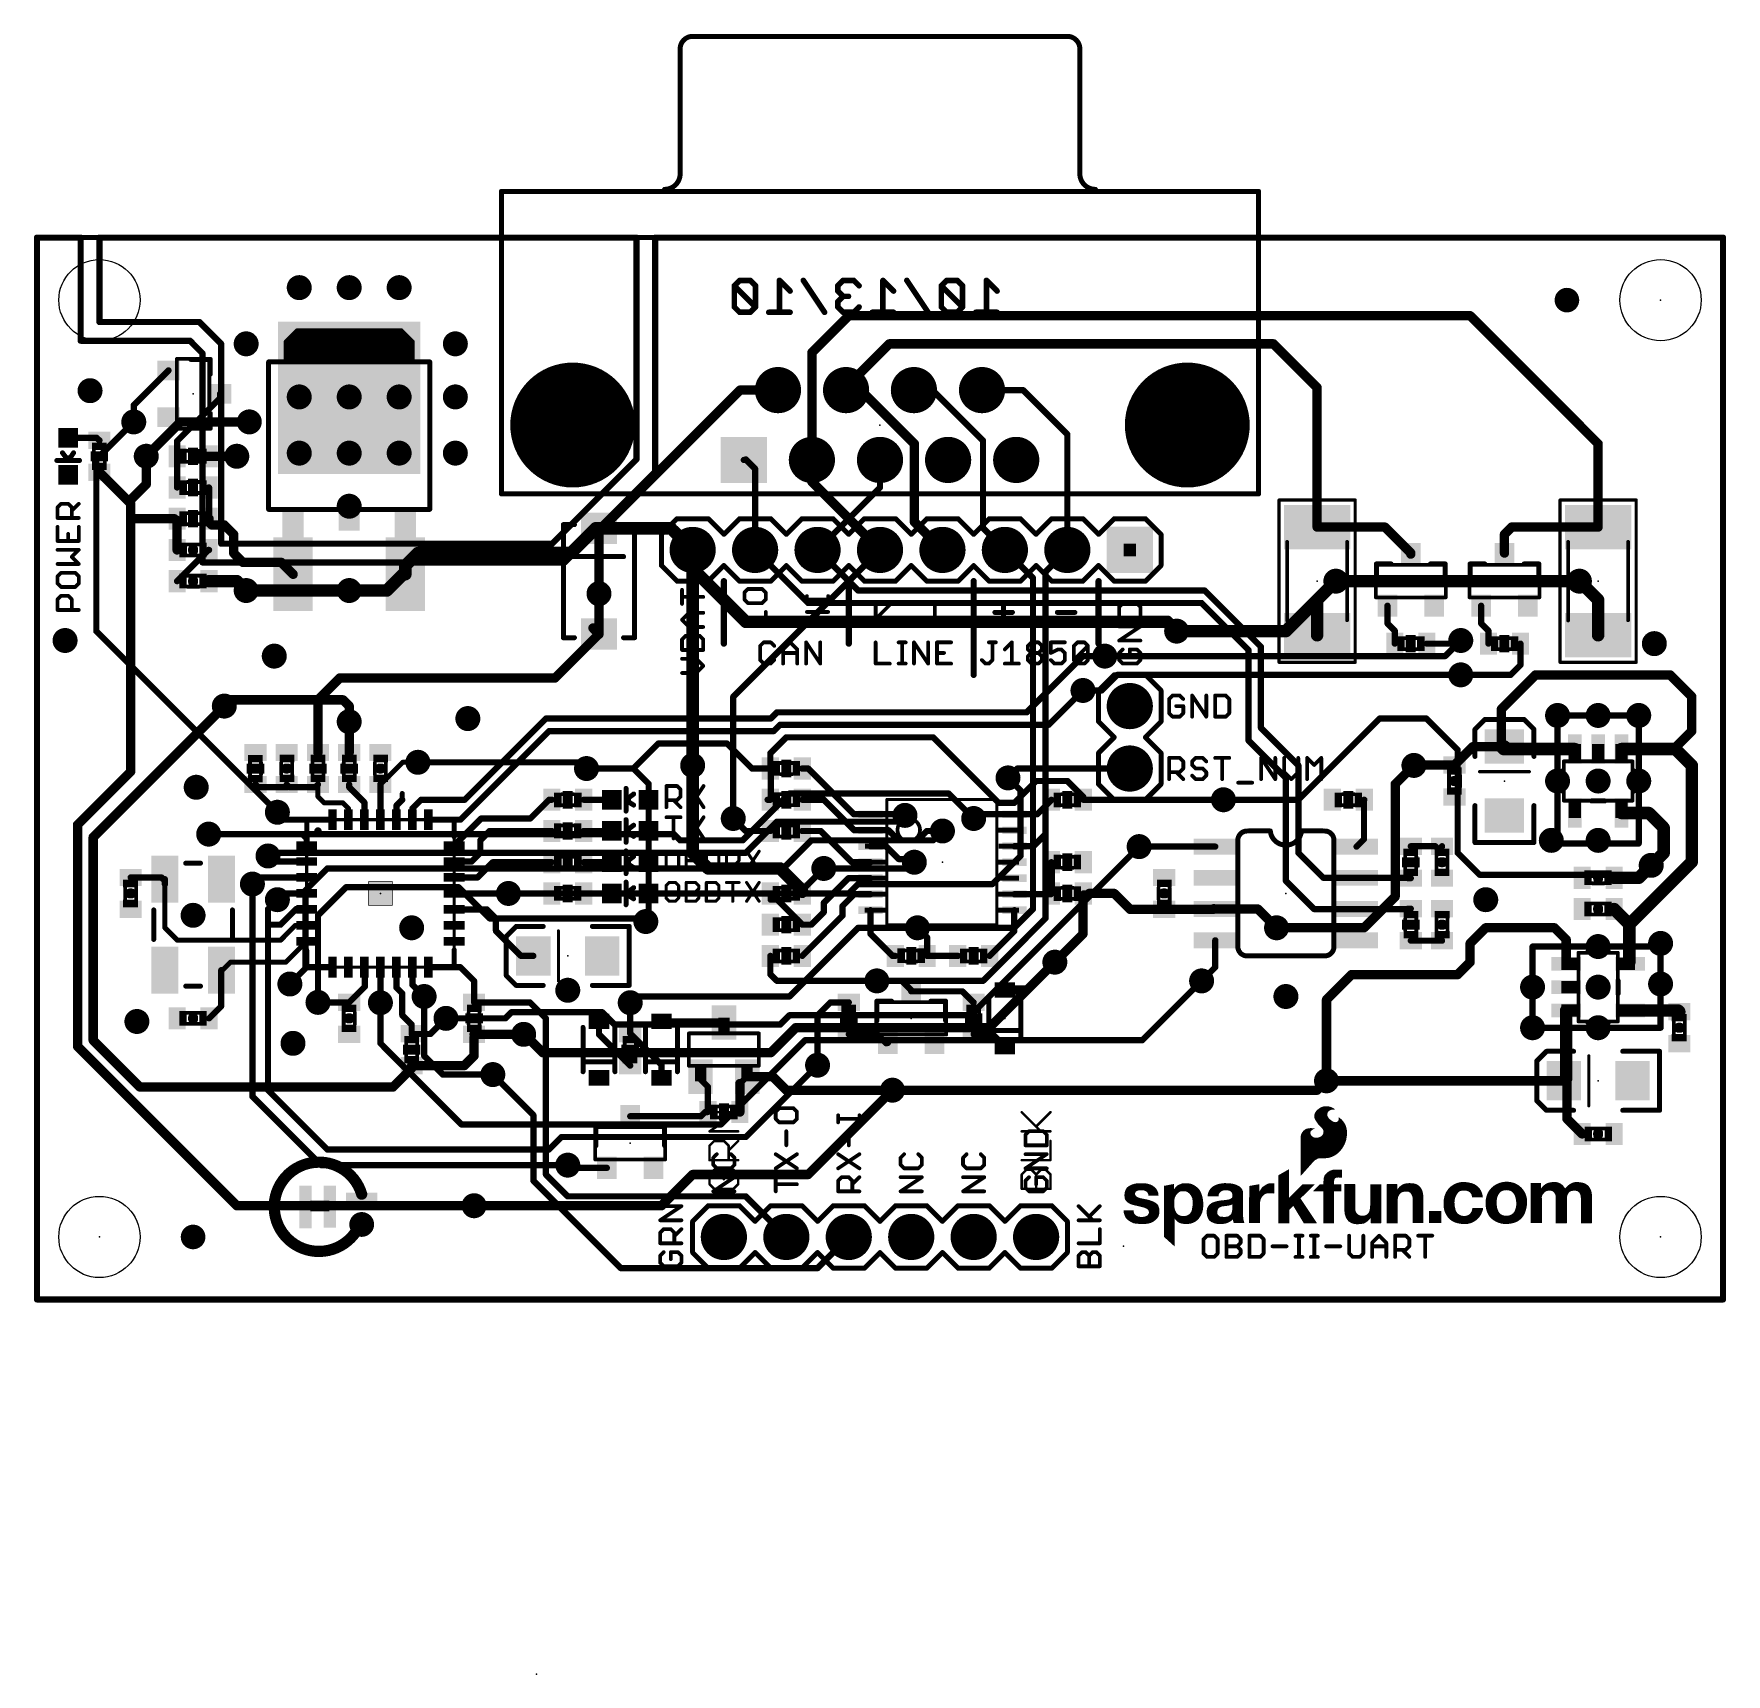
# Model space of a CAD drawing. Extents: x -0.1 to 68.7, y -15.2 to 51.5.
import ezdxf

# ---------------------------------------------------------------- set-up
doc = ezdxf.new("R2010")
doc.units = 0
for name, color, linetype in [('1', 12, 'CONTINUOUS'), ('16', 132, 'CONTINUOUS'), ('17', 110, 'CONTINUOUS'), ('18', 110, 'CONTINUOUS'), ('20', 53, 'CONTINUOUS'), ('21', 41, 'CONTINUOUS'), ('23', 53, 'CONTINUOUS'), ('51', 53, 'CONTINUOUS')]:
    doc.layers.add(name, color=color, linetype=linetype)

# ---------------------------------------------------------------- blocks, each defined once
blk = doc.blocks.new('RECT')
blk.add_solid([(-0.5, -0.5), (0.5, -0.5), (-0.5, 0.5), (0.5, 0.5)])
blk = doc.blocks.new('RECT160000X160000R5')
at = {"const_width": 0.025}
blk.add_lwpolyline([(0.4875, -0.475), (0.4875, 0.475, 0.4142), (0.475, 0.4875), (-0.475, 0.4875, 0.4142), (-0.4875, 0.475), (-0.4875, -0.475, 0.4142), (-0.475, -0.4875), (0.475, -0.4875, 0.4142)], format="xyb", close=True, dxfattribs=at)
blk.add_solid([(-0.4813, -0.4813), (0.4813, -0.4813), (-0.4813, 0.4813), (0.4813, 0.4813)])
blk = doc.blocks.new('SQUAREP')
blk.add_solid([(-0.5, -0.5), (0.5, -0.5), (-0.5, 0.5), (0.5, 0.5)])
blk = doc.blocks.new('ROUNDP')
at = {"const_width": 0.5}
blk.add_lwpolyline([(0, -0.25, 1), (0, 0.25, 1), (0, -0.25)], format="xyb", dxfattribs=at)
blk = doc.blocks.new('PIE')
at = {"const_width": 0.5}
blk.add_lwpolyline([(0, -0.25, 1), (0, 0.25, 1), (0, -0.25)], format="xyb", dxfattribs=at)
blk = doc.blocks.new('ROUNDV')
at = {"const_width": 0.5}
blk.add_lwpolyline([(0, -0.25, 1), (0, 0.25, 1), (0, -0.25)], format="xyb", dxfattribs=at)

msp = doc.modelspace()

# ---------------------------------------------------------------- linework, layer by layer
at = {"layer": '1'}
for points, const_width in [([(0, 0), (0, 43.18)], 0.254), ([(0, 43.18), (1.778, 43.18)], 0.254), ([(1.778, 43.18), (1.778, 38.989)], 0.254), ([(2.54, 43.18), (24.384, 43.18)], 0.254), ([(2.54, 39.751), (2.54, 43.18)], 0.254), ([(24.384, 43.18), (24.384, 34.163)], 0.254), ([(25.146, 33.655), (25.146, 43.18)], 0.254), ([(25.146, 43.18), (68.58, 43.18)], 0.254), ([(68.58, 43.18), (68.58, 0)], 0.254), ([(31.52, 38.505), (33.02, 40.005)], 0.381), ([(33.02, 40.005), (58.293, 40.005)], 0.381), ([(58.293, 40.005), (63.5, 34.798)], 0.381), ([(6.604, 39.751), (2.54, 39.751)], 0.254), ([(7.493, 38.862), (6.604, 39.751)], 0.254), ([(1.778, 38.989), (6.223, 38.989)], 0.254), ([(6.223, 38.989), (6.731, 38.481)], 0.254), ([(6.731, 38.481), (6.731, 29.972)], 0.254), ([(7.493, 30.734), (7.493, 38.862)], 0.254), ([(31.52, 34.14), (31.52, 38.505)], 0.381), ([(32.893, 37.084), (34.671, 38.862)], 0.381), ([(34.671, 38.862), (50.292, 38.862)], 0.381), ([(50.292, 38.862), (52.07, 37.084)], 0.381), ([(3.937, 36.367), (5.35, 37.78)], 0.254), ([(32.91, 37.067), (32.893, 37.084)], 0.381), ([(32.91, 36.98), (32.91, 37.067)], 0.381), ([(33.505, 36.98), (32.91, 36.98)], 0.381), ([(35.687, 34.798), (33.505, 36.98)], 0.381), ([(52.07, 37.084), (52.07, 31.41)], 0.381), ([(3.937, 35.687), (3.937, 36.367)], 0.254), ([(5.842, 35.052), (7.45, 36.66)], 0.254), ([(7.45, 36.66), (7.45, 36.83)], 0.254), ([(36.426, 36.98), (35.67, 36.98)], 0.254), ([(38.481, 34.925), (36.426, 36.98)], 0.254), ([(40.109, 36.98), (38.44, 36.98)], 0.254), ([(41.91, 35.179), (40.109, 36.98)], 0.254), ([(1.27, 35.04), (2.425, 35.04)], 0.254), ([(2.425, 35.04), (2.54, 34.925)], 0.254), ([(5.7, 34.91), (5.842, 35.052)], 0.254), ([(41.91, 30.48), (41.91, 35.179)], 0.254), ([(2.54, 34.925), (2.54, 34.94)], 0.254), ([(4.445, 33.147), (4.445, 34.29)], 0.381), ([(5.7, 34.29), (5.7, 34.91)], 0.254), ([(5.7, 34.29), (5.715, 34.29)], 0.254), ([(5.715, 34.29), (5.7, 34.275)], 0.254), ([(7, 34.29), (8.128, 34.29)], 0.381), ([(35.687, 31.623), (35.687, 34.798)], 0.381), ([(38.481, 31.369), (38.481, 34.925)], 0.254), ([(63.5, 34.798), (63.5, 34.671)], 0.381), ([(63.5, 34.671), (63.5, 31.41)], 0.381), ([(3.739, 32.441), (2.54, 33.64)], 0.381), ([(5.7, 34.275), (5.7, 33.02)], 0.254), ([(24.384, 34.163), (20.955, 30.734)], 0.254), ([(21.463, 29.972), (25.146, 33.655)], 0.254), ([(28.806, 34.14), (28.75, 34.14)], 0.254), ([(28.829, 34.163), (28.806, 34.14)], 0.254), ([(29.21, 33.782), (28.829, 34.163)], 0.254), ([(29.21, 30.48), (29.21, 33.782)], 0.254), ([(31.52, 33.25), (31.52, 34.012)], 0.381), ([(31.496, 34.036), (31.52, 34.06)], 0.254), ([(31.52, 34.012), (31.496, 34.036)], 0.254), ([(31.52, 34.06), (31.52, 34.14)], 0.254), ([(3.739, 32.441), (4.445, 33.147)], 0.381), ([(6.985, 33.02), (7, 33.02)], 0.254), ([(7, 33.005), (6.985, 33.02)], 0.254), ([(7, 31.75), (7, 33.005)], 0.254), ([(34.29, 30.48), (31.52, 33.25)], 0.381), ([(3.81, 32.37), (3.739, 32.441)], 0.381), ([(3.81, 31.75), (3.81, 32.37)], 0.381), ([(3.81, 21.463), (3.81, 31.75)], 0.381), ([(3.81, 31.75), (5.588, 31.75)], 0.381), ([(5.588, 31.75), (5.7, 31.75)], 0.254), ([(5.7, 31.608), (5.7, 30.48)], 0.381), ([(5.7, 31.75), (5.7, 31.638)], 0.254), ([(5.7, 31.638), (5.715, 31.623)], 0.254), ([(5.715, 31.623), (5.7, 31.608)], 0.254), ([(7, 31.75), (7, 31.608)], 0.381), ([(7, 31.608), (7.112, 31.496)], 0.381), ([(7.112, 31.496), (7.62, 31.496)], 0.381), ([(7.62, 31.496), (8.001, 31.115)], 0.381), ([(36.83, 30.48), (35.687, 31.623)], 0.381), ([(8.001, 31.115), (8.001, 30.353)], 0.381), ([(21.717, 30.353), (22.724, 31.36)], 0.508), ([(22.724, 31.36), (22.86, 31.36)], 0.508), ([(22.86, 31.36), (25.79, 31.36)], 0.508), ([(25.79, 31.36), (25.908, 31.242)], 0.381), ([(25.908, 31.242), (26.67, 30.48)], 0.508), ([(39.37, 30.48), (38.481, 31.369)], 0.254), ([(52.07, 31.41), (54.823, 31.41)], 0.381), ([(54.823, 31.41), (55.88, 30.353)], 0.381), ([(59.985, 31.41), (59.69, 31.115)], 0.381), ([(59.69, 31.115), (59.69, 30.988)], 0.381), ([(59.69, 30.988), (59.69, 30.353)], 0.381), ([(63.5, 31.41), (59.985, 31.41)], 0.381), ([(5.7, 29.21), (6.97, 30.48)], 0.254), ([(6.97, 30.48), (7, 30.48)], 0.254), ([(20.955, 30.734), (7.493, 30.734)], 0.254), ([(8.001, 30.353), (8.382, 29.972)], 0.381), ([(14.986, 29.845), (15.494, 30.353)], 0.508), ([(15.494, 30.353), (21.717, 30.353)], 0.508), ([(26.67, 30.48), (26.67, 29.718)], 0.508), ([(29.21, 30.48), (31.369, 28.321)], 0.254), ([(31.75, 30.48), (33.401, 28.829)], 0.254), ([(55.88, 30.353), (55.88, 30.31)], 0.381), ([(59.69, 30.353), (59.69, 30.31)], 0.254), ([(6.731, 29.972), (21.463, 29.972)], 0.254), ([(8.382, 29.972), (9.938, 29.972)], 0.381), ([(9.938, 29.972), (10.42, 29.49)], 0.381), ([(14.224, 28.829), (14.986, 29.591)], 0.508), ([(14.98, 29.49), (14.986, 29.496)], 0.508), ([(14.986, 29.496), (14.986, 29.845)], 0.508), ([(14.986, 29.591), (14.98, 29.585)], 0.381), ([(14.98, 29.585), (14.98, 29.49)], 0.381), ([(26.67, 29.718), (28.829, 27.559)], 0.508), ([(7, 29.21), (8.128, 29.21)], 0.508), ([(8.128, 29.21), (8.509, 28.829)], 0.508), ([(12.7, 28.829), (14.224, 28.829)], 0.508), ([(33.401, 28.829), (42.672, 28.829)], 0.254), ([(42.672, 28.829), (44.069, 28.829)], 0.254), ([(44.069, 28.829), (47.498, 28.829)], 0.254), ([(47.498, 28.829), (49.784, 26.543)], 0.254), ([(52.832, 29.21), (52.07, 28.448)], 0.508), ([(62.738, 29.21), (63.5, 28.448)], 0.508), ([(22.86, 27.06), (22.86, 28.702)], 0.381), ([(31.369, 28.321), (42.672, 28.321)], 0.254), ([(42.672, 28.321), (43.688, 28.321)], 0.254), ([(43.688, 28.321), (47.371, 28.321)], 0.254), ([(47.371, 28.321), (48.768, 26.924)], 0.254), ([(52.07, 28.448), (52.07, 27.01)], 0.508), ([(54.93, 27.493), (54.93, 28.21)], 0.254), ([(58.74, 27.493), (58.74, 28.21)], 0.254), ([(63.5, 28.448), (63.5, 27.01)], 0.508), ([(28.829, 27.559), (45.974, 27.559)], 0.508), ([(45.974, 27.559), (46.355, 27.178)], 0.508), ([(55.118, 27.305), (54.93, 27.493)], 0.254), ([(58.928, 27.305), (58.74, 27.493)], 0.254), ([(21.073, 25.273), (22.86, 27.06)], 0.381), ([(22.86, 27.06), (22.615, 27.305)], 0.381), ([(22.86, 27.178), (22.733, 27.305)], 0.381), ([(22.86, 27.06), (22.86, 27.178)], 0.381), ([(22.86, 27.06), (22.86, 27.051)], 0.381), ([(48.768, 26.924), (49.276, 26.416)], 0.254), ([(55.23, 27.193), (55.118, 27.305)], 0.254), ([(55.23, 26.67), (55.23, 27.193)], 0.254), ([(57.912, 26.797), (57.785, 26.67)], 0.254), ([(59.04, 27.193), (58.928, 27.305)], 0.254), ([(59.04, 26.67), (59.04, 27.193)], 0.254), ([(40.259, 23.876), (42.545, 26.162)], 0.254), ([(42.545, 26.162), (42.672, 26.162)], 0.254), ([(42.672, 26.162), (43.434, 26.162)], 0.254), ([(49.276, 26.416), (49.276, 25.273)], 0.254), ([(49.784, 26.543), (49.784, 23.241)], 0.254), ([(57.785, 26.67), (56.53, 26.67)], 0.254), ([(60.34, 25.796), (60.34, 26.67)], 0.254), ([(57.912, 25.4), (59.944, 25.4)], 0.254), ([(59.563, 24.003), (60.96, 25.4)], 0.381), ([(59.944, 25.4), (60.325, 25.781)], 0.254), ([(60.325, 25.781), (60.34, 25.796)], 0.254), ([(60.96, 25.4), (66.421, 25.4)], 0.381), ([(66.421, 25.4), (67.31, 24.511)], 0.381), ([(11.43, 24.384), (12.319, 25.273)], 0.381), ([(12.319, 25.273), (21.073, 25.273)], 0.381), ([(41.148, 23.368), (42.545, 24.765)], 0.254), ([(49.276, 25.273), (49.276, 22.733)], 0.254), ([(2.286, 18.796), (7.62, 24.13)], 0.381), ([(11.43, 22.24), (11.43, 24.384)], 0.381), ([(59.563, 22.479), (59.563, 24.003)], 0.381), ([(67.31, 24.511), (67.31, 23.114)], 0.381), ([(12.7, 23.495), (12.7, 22.24)], 0.381), ([(20.193, 23.114), (20.701, 23.622)], 0.254), ([(20.701, 23.622), (29.718, 23.622)], 0.254), ([(29.718, 23.622), (29.845, 23.622)], 0.254), ([(29.845, 23.622), (29.972, 23.749)], 0.254), ([(29.972, 23.749), (30.099, 23.876)], 0.254), ([(29.972, 23.114), (30.226, 23.368)], 0.254), ([(30.099, 23.876), (31.242, 23.876)], 0.254), ([(30.226, 23.368), (41.148, 23.368)], 0.254), ([(31.242, 23.876), (40.259, 23.876)], 0.254), ([(61.849, 23.749), (61.849, 18.542)], 0.254), ([(65.151, 23.749), (61.849, 23.749)], 0.254), ([(65.151, 18.542), (65.151, 23.749)], 0.254), ([(18.161, 21.082), (20.066, 22.987)], 0.254), ([(18.542, 20.828), (20.32, 22.606)], 0.254), ([(20.066, 22.987), (20.193, 23.114)], 0.254), ([(20.32, 22.606), (20.828, 23.114)], 0.254), ([(20.828, 23.114), (22.098, 23.114)], 0.254), ([(22.098, 23.114), (29.972, 23.114)], 0.254), ([(24.257, 21.59), (25.273, 22.606)], 0.254), ([(25.273, 22.606), (28.067, 22.606)], 0.254), ([(28.067, 22.606), (29.083, 21.59)], 0.254), ([(29.83, 22.21), (30.48, 22.86)], 0.254), ([(30.48, 22.86), (36.449, 22.86)], 0.254), ([(36.449, 22.86), (39.116, 20.193)], 0.254), ([(49.276, 22.733), (50.673, 21.336)], 0.254), ([(49.784, 23.241), (51.308, 21.717)], 0.254), ([(59.563, 22.479), (59.6599, 22.3821)], 0.508), ([(59.563, 22.479), (59.687, 22.479)], 0.508), ([(59.687, 22.479), (59.69, 22.482)], 0.508), ([(67.31, 23.114), (66.5781, 22.3821)], 0.381), ([(29.83, 21.59), (29.83, 22.21)], 0.254), ([(57.658, 21.732), (58.405, 22.479)], 0.381), ([(58.405, 22.479), (59.563, 22.479)], 0.381), ([(59.6599, 22.3821), (62.55, 22.3821)], 0.508), ([(66.5781, 22.3821), (64.45, 22.3821)], 0.508), ([(66.5781, 22.3821), (66.6082, 22.352)], 0.381), ([(66.6082, 22.352), (66.675, 22.352)], 0.381), ([(66.675, 22.352), (67.31, 21.717)], 0.508), ([(1.651, 19.304), (3.81, 21.463)], 0.381), ([(14.874, 21.844), (13.97, 20.94)], 0.2032), ([(15.494, 21.844), (14.874, 21.844)], 0.2032), ([(24.257, 21.59), (22.352, 21.59)], 0.254), ([(24.88, 20.967), (24.257, 21.59)], 0.254), ([(26.67, 21.717), (26.67, 18.161)], 0.508), ([(29.083, 21.59), (29.83, 21.59)], 0.254), ([(29.83, 21.59), (29.845, 21.575)], 0.254), ([(29.845, 21.575), (29.845, 20.335)], 0.254), ([(31.115, 21.59), (31.13, 21.59)], 0.254), ([(31.369, 21.59), (31.115, 21.59)], 0.254), ([(32.385, 20.574), (31.369, 21.59)], 0.254), ([(39.497, 21.209), (39.878, 21.59)], 0.254), ([(39.878, 21.59), (44.45, 21.59)], 0.254), ([(50.673, 21.336), (50.8, 21.209)], 0.254), ([(51.308, 21.717), (51.308, 21.59)], 0.254), ([(51.308, 21.59), (51.308, 18.161)], 0.254), ([(56.007, 21.717), (56.022, 21.732)], 0.381), ([(56.022, 21.732), (57.658, 21.732)], 0.381), ([(67.31, 21.717), (67.31, 17.795)], 0.508), ([(8.89, 20.94), (9.002, 20.828)], 0.254), ([(9.002, 20.828), (10.16, 20.828)], 0.254), ([(10.16, 20.828), (10.16, 20.94)], 0.254), ([(10.16, 20.94), (10.272, 20.828)], 0.254), ([(10.272, 20.828), (11.303, 20.828)], 0.254), ([(11.303, 20.828), (11.318, 20.828)], 0.254), ([(11.318, 20.828), (11.43, 20.94)], 0.254), ([(11.43, 20.94), (11.43, 20.447)], 0.2032), ([(12.7, 20.828), (12.7, 20.94)], 0.254), ([(13.32, 20.208), (12.7, 20.828)], 0.254), ([(13.97, 20.94), (13.97, 20.955)], 0.254), ([(13.97, 20.94), (13.97, 19.51)], 0.254), ([(14.859, 20.32), (14.859, 20.574)], 0.2032), ([(17.224, 19.51), (18.542, 20.828)], 0.254), ([(17.399, 20.32), (18.161, 21.082)], 0.254), ([(24.88, 20.32), (24.88, 20.967)], 0.254), ([(33.147, 19.812), (32.385, 20.574)], 0.254), ([(39.751, 20.193), (40.64, 21.082)], 0.254), ([(40.64, 21.082), (41.91, 21.082)], 0.254), ([(41.91, 21.082), (42.56, 20.432)], 0.254), ([(50.8, 21.209), (50.8, 19.558)], 0.254), ([(11.43, 20.447), (11.684, 20.193)], 0.2032), ([(11.684, 20.193), (12.446, 20.193)], 0.2032), ([(12.446, 20.193), (12.67, 19.969)], 0.2032), ([(12.67, 19.969), (12.67, 19.51)], 0.2032), ([(13.32, 19.51), (13.32, 20.208)], 0.254), ([(14.62, 20.081), (14.859, 20.32)], 0.254), ([(14.62, 19.51), (14.62, 20.081)], 0.254), ([(15.27, 19.969), (15.621, 20.32)], 0.254), ([(15.27, 19.51), (15.27, 19.969)], 0.254), ([(15.621, 20.32), (17.399, 20.32)], 0.254), ([(20.066, 19.558), (20.828, 20.32)], 0.254), ([(20.828, 20.32), (20.94, 20.32)], 0.254), ([(22.24, 20.32), (23.241, 20.32)], 0.254), ([(23.241, 20.32), (23.38, 20.32)], 0.254), ([(24.88, 19.062), (24.88, 20.32)], 0.254), ([(29.83, 20.32), (29.718, 20.32)], 0.254), ([(29.845, 20.335), (29.83, 20.32)], 0.254), ([(32.004, 20.32), (31.13, 20.32)], 0.254), ([(33.244, 19.08), (32.004, 20.32)], 0.254), ([(39.116, 20.193), (39.751, 20.193)], 0.254), ([(40.685, 19.73), (41.148, 20.193)], 0.254), ([(41.148, 20.193), (41.26, 20.305)], 0.254), ([(41.26, 20.305), (41.26, 20.32)], 0.254), ([(42.56, 20.432), (42.56, 20.32)], 0.254), ([(42.56, 20.32), (48.26, 20.32)], 0.254), ([(53.975, 20.32), (53.99, 20.32)], 0.254), ([(53.975, 18.7166), (53.975, 20.32)], 0.254), ([(65.5621, 19.7819), (64.45, 19.7819)], 0.508), ([(66.167, 19.177), (65.5621, 19.7819)], 0.508), ([(1.651, 10.287), (1.651, 19.304)], 0.381), ([(9.779, 19.812), (10.081, 19.51)], 0.254), ([(10.081, 19.51), (12.02, 19.51)], 0.254), ([(15.92, 19.51), (17.224, 19.51)], 0.254), ([(16.97, 18.46), (18.068, 19.558)], 0.254), ([(18.068, 19.558), (19.177, 19.558)], 0.254), ([(19.177, 19.558), (20.066, 19.558)], 0.254), ([(28.829, 19.05), (28.321, 19.558)], 0.254), ([(33.229, 19.73), (33.147, 19.812)], 0.254), ([(33.905, 19.73), (33.229, 19.73)], 0.254), ([(35.261, 19.73), (33.905, 19.73)], 0.254), ([(35.306, 19.685), (35.261, 19.73)], 0.254), ([(38.1, 19.558), (38.272, 19.73)], 0.254), ([(38.272, 19.73), (39.755, 19.73)], 0.254), ([(39.755, 19.73), (40.595, 19.73)], 0.254), ([(40.595, 19.73), (40.685, 19.73)], 0.254), ([(50.8, 19.558), (50.8, 17.018)], 0.254), ([(66.167, 18.161), (66.167, 19.177)], 0.508), ([(2.286, 10.541), (2.286, 18.796)], 0.381), ([(6.985, 18.923), (10.795, 18.923)], 0.254), ([(10.795, 18.923), (10.97, 18.748)], 0.254), ([(10.97, 18.748), (10.97, 18.46)], 0.254), ([(18.034, 18.669), (18.415, 19.05)], 0.254), ([(18.034, 18.161), (18.034, 18.669)], 0.254), ([(18.415, 19.05), (20.828, 19.05)], 0.254), ([(20.828, 19.05), (20.94, 19.05)], 0.254), ([(22.24, 19.05), (23.241, 19.05)], 0.254), ([(23.241, 19.05), (23.38, 19.05)], 0.254), ([(24.892, 19.05), (24.88, 19.062)], 0.254), ([(24.88, 19.05), (24.892, 19.05)], 0.254), ([(24.88, 17.919), (24.88, 19.05)], 0.254), ([(29.83, 19.05), (28.829, 19.05)], 0.254), ([(31.13, 19.05), (31.877, 19.05)], 0.254), ([(31.877, 19.05), (33.147, 17.78)], 0.254), ([(33.905, 19.08), (33.244, 19.08)], 0.254), ([(34.641, 19.08), (33.905, 19.08)], 0.254), ([(35.052, 18.669), (34.641, 19.08)], 0.254), ([(35.814, 18.669), (35.052, 18.669)], 0.254), ([(36.195, 19.05), (35.814, 18.669)], 0.254), ([(36.83, 19.05), (36.195, 19.05)], 0.254), ([(40.528, 18.43), (41.021, 18.923)], 0.254), ([(53.6734, 18.415), (53.975, 18.7166)], 0.254), ([(61.849, 18.542), (65.151, 18.542)], 0.254), ([(9.398, 18.034), (9.398, 17.967)], 0.254), ([(9.398, 17.967), (9.555, 17.81)], 0.254), ([(9.555, 17.81), (10.97, 17.81)], 0.254), ([(16.97, 17.81), (17.683, 17.81)], 0.254), ([(17.683, 17.81), (18.034, 18.161)], 0.254), ([(17.922, 17.16), (18.542, 17.78)], 0.254), ([(18.542, 17.78), (20.701, 17.78)], 0.254), ([(20.701, 17.78), (20.94, 17.78)], 0.254), ([(22.24, 17.78), (23.241, 17.78)], 0.254), ([(23.241, 17.78), (23.38, 17.78)], 0.254), ([(24.892, 17.907), (24.88, 17.919)], 0.254), ([(24.88, 17.895), (24.892, 17.907)], 0.254), ([(24.88, 17.78), (24.88, 17.895)], 0.254), ([(24.88, 17.665), (24.88, 17.78)], 0.254), ([(26.67, 18.161), (27.305, 17.526)], 0.508), ([(33.147, 17.78), (33.782, 17.78)], 0.254), ([(33.782, 17.78), (33.905, 17.78)], 0.254), ([(34.529, 18.43), (33.905, 18.43)], 0.254), ([(35.052, 17.907), (34.529, 18.43)], 0.254), ([(35.56, 17.907), (35.052, 17.907)], 0.254), ([(35.687, 17.78), (35.56, 17.907)], 0.254), ([(39.755, 18.43), (40.528, 18.43)], 0.254), ([(41.275, 17.765), (41.26, 17.78)], 0.254), ([(44.831, 18.415), (47.9266, 18.415)], 0.254), ([(51.308, 18.161), (52.324, 17.145)], 0.254), ([(55.88, 18.43), (56.881, 18.43)], 0.254), ([(56.881, 18.43), (57.023, 18.288)], 0.254), ([(57.023, 18.288), (57.15, 18.415)], 0.254), ([(57.15, 18.415), (57.15, 18.43)], 0.254), ([(67.31, 17.795), (64.77, 15.255)], 0.508), ([(65.659, 17.653), (65.151, 17.145)], 0.508), ([(65.659, 17.653), (65.913, 17.907)], 0.508), ([(65.913, 17.907), (66.167, 18.161)], 0.508), ([(3.81, 17.16), (5.065, 17.16)], 0.254), ([(5.065, 17.16), (5.08, 17.145)], 0.254), ([(5.08, 17.145), (5.135, 17.09)], 0.254), ([(5.135, 17.09), (5.2, 17.09)], 0.254), ([(5.2, 17.09), (5.2, 16.898)], 0.254), ([(8.763, 16.891), (9.032, 17.16)], 0.254), ([(9.032, 17.16), (10.175, 17.16)], 0.254), ([(10.175, 17.16), (10.97, 17.16)], 0.254), ([(16.97, 17.16), (17.922, 17.16)], 0.254), ([(24.892, 17.653), (24.88, 17.665)], 0.254), ([(24.88, 17.641), (24.892, 17.653)], 0.254), ([(24.88, 16.51), (24.88, 17.641)], 0.254), ([(27.305, 17.526), (30.226, 17.526)], 0.508), ([(30.226, 17.526), (31.115, 16.637)], 0.508), ([(31.115, 16.637), (32.004, 17.526)], 0.254), ([(32.512, 16.637), (33.005, 17.13)], 0.254), ([(33.005, 17.13), (33.905, 17.13)], 0.254), ([(41.275, 17.653), (41.275, 17.765)], 0.254), ([(41.275, 16.525), (41.275, 17.653)], 0.254), ([(52.324, 17.145), (53.467, 17.145)], 0.254), ([(53.467, 17.145), (53.6734, 17.145)], 0.254), ([(53.6734, 17.145), (55.753, 17.145)], 0.254), ([(55.753, 17.145), (55.768, 17.13)], 0.254), ([(55.768, 17.13), (55.88, 17.13)], 0.254), ([(65.151, 17.145), (64.15, 17.145)], 0.508), ([(5.2, 16.898), (5.207, 16.891)], 0.254), ([(5.2, 17.09), (5.2, 15.628)], 0.2032), ([(9.779, 16.256), (10.033, 16.51)], 0.254), ([(10.033, 16.51), (10.414, 16.51)], 0.254), ([(10.414, 16.51), (10.97, 16.51)], 0.254), ([(16.97, 16.51), (19.177, 16.51)], 0.254), ([(19.177, 16.51), (20.955, 16.51)], 0.254), ([(20.955, 16.51), (20.94, 16.51)], 0.254), ([(22.24, 16.51), (23.368, 16.51)], 0.254), ([(23.368, 16.51), (23.38, 16.51)], 0.254), ([(24.892, 16.51), (24.88, 16.522)], 0.254), ([(24.88, 16.51), (24.88, 16.522)], 0.254), ([(24.88, 16.51), (24.892, 16.51)], 0.254), ([(24.88, 15.482), (24.88, 16.51)], 0.254), ([(29.83, 16.51), (29.845, 16.495)], 0.254), ([(29.845, 16.495), (29.845, 16.256)], 0.254), ([(31.115, 16.637), (31.13, 16.622)], 0.381), ([(31.13, 16.622), (31.13, 16.51)], 0.381), ([(31.115, 16.637), (31.115, 16.51)], 0.254), ([(31.115, 16.51), (31.13, 16.51)], 0.254), ([(32.004, 16.129), (32.385, 16.51)], 0.254), ([(32.385, 16.51), (32.512, 16.637)], 0.254), ([(32.766, 16.002), (33.244, 16.48)], 0.254), ([(33.244, 16.48), (33.905, 16.48)], 0.254), ([(39.755, 16.48), (41.245, 16.48)], 0.254), ([(41.245, 16.48), (41.275, 16.51)], 0.254), ([(41.26, 16.51), (41.275, 16.525)], 0.254), ([(41.275, 16.51), (41.26, 16.51)], 0.254), ([(42.545, 14.859), (42.545, 16.383)], 0.381), ([(42.545, 16.383), (42.56, 16.398)], 0.254), ([(42.56, 16.398), (42.56, 16.51)], 0.254), ([(42.56, 16.51), (42.799, 16.51)], 0.254), ([(42.799, 16.51), (43.815, 16.51)], 0.381), ([(43.815, 16.51), (44.465, 15.86)], 0.381), ([(50.8, 17.018), (51.943, 15.875)], 0.254), ([(9.906, 15.24), (10.541, 15.875)], 0.254), ([(10.541, 15.875), (10.922, 15.875)], 0.254), ([(10.922, 15.875), (10.937, 15.86)], 0.254), ([(10.937, 15.86), (10.97, 15.86)], 0.254), ([(16.97, 15.86), (18.303, 15.86)], 0.254), ([(18.303, 15.86), (18.669, 15.494)], 0.254), ([(29.845, 16.256), (30.114, 16.256)], 0.254), ([(30.114, 16.256), (31.13, 15.24)], 0.254), ([(31.496, 15.24), (32.004, 15.748)], 0.254), ([(32.004, 15.748), (32.004, 16.129)], 0.254), ([(32.766, 15.875), (32.766, 16.002)], 0.254), ([(32.766, 15.606), (32.766, 15.875)], 0.254), ([(33.905, 14.863), (33.905, 15.83)], 0.254), ([(39.751, 15.826), (39.755, 15.83)], 0.254), ([(39.751, 15.748), (39.751, 15.826)], 0.254), ([(39.751, 14.971), (39.751, 15.748)], 0.254), ([(44.465, 15.86), (45.847, 15.86)], 0.381), ([(45.847, 15.86), (47.834, 15.86)], 0.381), ([(47.834, 15.86), (47.864, 15.89)], 0.381), ([(47.9266, 15.875), (49.657, 15.875)], 0.381), ([(47.864, 15.89), (47.879, 15.875)], 0.254), ([(47.879, 15.875), (47.9266, 15.875)], 0.254), ([(49.657, 15.875), (50.419, 15.113)], 0.381), ([(51.943, 15.875), (52.07, 15.875)], 0.254), ([(52.07, 15.875), (53.6734, 15.875)], 0.254), ([(53.6734, 15.875), (55.753, 15.875)], 0.254), ([(55.753, 15.875), (55.768, 15.89)], 0.254), ([(55.768, 15.89), (55.88, 15.89)], 0.254), ([(64.77, 15.255), (64.15, 15.875)], 0.508), ([(5.2, 15.628), (5.207, 15.621)], 0.2032), ([(5.2, 15.628), (5.2, 15.12)], 0.2032), ([(5.2, 15.12), (5.715, 14.605)], 0.2032), ([(9.398, 15.24), (9.906, 15.24)], 0.254), ([(10.287, 14.986), (10.511, 15.21)], 0.2032), ([(10.511, 15.21), (10.97, 15.21)], 0.2032), ([(18.669, 15.494), (18.669, 14.986)], 0.254), ([(24.765, 15.367), (24.88, 15.482)], 0.254), ([(31.13, 13.97), (32.766, 15.606)], 0.254), ([(31.13, 15.24), (31.496, 15.24)], 0.254), ([(35.814, 15.113), (36.21, 14.717)], 0.254), ([(58.293, 14.478), (58.928, 15.113)], 0.381), ([(58.928, 15.113), (61.722, 15.113)], 0.381), ([(61.722, 15.113), (62.1999, 14.6351)], 0.381), ([(64.77, 15.255), (64.77, 13.716)], 0.508), ([(5.715, 14.605), (6.223, 14.605)], 0.2032), ([(6.223, 14.605), (7.747, 14.605)], 0.2032), ([(7.747, 14.605), (9.906, 14.605)], 0.2032), ([(9.906, 14.605), (10.287, 14.986)], 0.2032), ([(10.126, 13.716), (10.97, 14.56)], 0.2032), ([(18.669, 14.986), (19.685, 13.97)], 0.254), ([(34.798, 13.97), (33.905, 14.863)], 0.254), ([(36.21, 14.717), (36.21, 13.97)], 0.254), ([(38.75, 13.97), (39.751, 14.971)], 0.254), ([(41.402, 13.716), (42.545, 14.859)], 0.381), ([(47.9266, 13.5096), (47.9266, 14.605)], 0.254), ([(55.88, 14.59), (57.008, 14.59)], 0.254), ([(57.008, 14.59), (57.023, 14.605)], 0.254), ([(57.023, 14.605), (57.038, 14.59)], 0.254), ([(57.038, 14.59), (57.15, 14.59)], 0.254), ([(58.293, 13.716), (58.293, 14.478)], 0.381), ([(66.04, 14.351), (60.833, 14.351)], 0.254), ([(60.833, 14.351), (60.833, 11.049)], 0.254), ([(62.1999, 14.6351), (62.1999, 13.65)], 0.381), ([(66.04, 11.049), (66.04, 14.351)], 0.254), ([(7.493, 13.335), (7.874, 13.716)], 0.2032), ([(7.874, 13.716), (9.144, 13.716)], 0.2032), ([(9.144, 13.716), (10.126, 13.716)], 0.2032), ([(19.685, 13.97), (20.066, 13.97)], 0.254), ([(20.066, 13.97), (20.19, 13.97)], 0.254), ([(29.83, 13.97), (29.83, 13.223)], 0.254), ([(34.91, 13.97), (34.798, 13.97)], 0.254), ([(36.21, 13.97), (37.465, 13.97)], 0.254), ([(37.465, 13.97), (37.45, 13.97)], 0.254), ([(41.402, 13.716), (40.266, 12.58)], 0.381), ([(57.785, 13.208), (58.293, 13.716)], 0.381), ([(64.77, 13.716), (64.77, 13.6801)], 0.254), ([(64.77, 13.6801), (64.8001, 13.65)], 0.254), ([(7.493, 13.383), (7.5, 13.39)], 0.254), ([(7.493, 13.335), (7.493, 13.383)], 0.254), ([(7.493, 13.335), (7.5, 13.342)], 0.254), ([(7.493, 11.923), (7.493, 13.335)], 0.254), ([(7.5, 13.342), (7.5, 13.39)], 0.2032), ([(10.97, 13.51), (10.287, 12.827)], 0.254), ([(12.02, 13.51), (10.97, 13.51)], 0.254), ([(13.335, 13.495), (13.32, 13.51)], 0.254), ([(13.335, 12.715), (13.335, 13.495)], 0.254), ([(13.97, 12.065), (13.97, 13.51)], 0.254), ([(14.62, 12.685), (14.62, 13.51)], 0.254), ([(15.27, 12.797), (15.27, 13.51)], 0.254), ([(17.224, 13.51), (15.92, 13.51)], 0.254), ([(17.78, 12.954), (17.224, 13.51)], 0.254), ([(17.78, 12.319), (17.78, 12.954)], 0.254), ([(29.83, 13.223), (30.099, 12.954)], 0.254), ([(30.099, 12.954), (34.163, 12.954)], 0.254), ([(34.163, 12.954), (35.179, 12.954)], 0.254), ([(35.179, 12.954), (35.56, 12.573)], 0.254), ([(47.371, 12.954), (47.9266, 13.5096)], 0.254), ([(52.451, 12.192), (53.467, 13.208)], 0.381), ([(53.467, 13.208), (57.785, 13.208)], 0.381), ([(12.7, 12.08), (13.335, 12.715)], 0.254), ([(14.859, 12.446), (14.62, 12.685)], 0.254), ([(14.859, 11.557), (14.859, 12.446)], 0.254), ([(15.748, 12.319), (15.27, 12.797)], 0.254), ([(17.78, 12.08), (17.78, 12.319)], 0.254), ([(35.56, 12.573), (35.56, 12.53)], 0.254), ([(35.56, 12.53), (37.635, 12.53)], 0.254), ([(37.635, 12.53), (37.973, 12.192)], 0.254), ([(40.266, 12.58), (39.37, 12.58)], 0.381), ([(7, 11.43), (7.493, 11.923)], 0.254), ([(11.43, 12.08), (12.7, 12.08)], 0.254), ([(11.43, 12.08), (11.43, 12.065)], 0.254), ([(20.051, 12.08), (17.78, 12.08)], 0.254), ([(20.066, 12.065), (20.051, 12.08)], 0.254), ([(20.701, 11.43), (20.066, 12.065)], 0.254), ([(24.13, 10.922), (24.13, 12.065)], 0.254), ([(31.75, 11.557), (32.273, 12.08)], 0.254), ([(32.273, 12.08), (33.02, 12.08)], 0.254), ([(37.973, 12.192), (38.085, 12.08)], 0.254), ([(38.085, 12.08), (38.1, 12.08)], 0.254), ([(52.451, 8.89), (52.451, 12.192)], 0.381), ([(62.1999, 8.9869), (62.1999, 11.75)], 0.508), ([(64.8001, 11.75), (66.751, 11.75)], 0.508), ([(66.751, 11.75), (66.802, 11.699)], 0.508), ([(14.859, 11.557), (15.24, 11.176)], 0.254), ([(15.24, 11.176), (15.24, 10.795)], 0.254), ([(16.002, 10.795), (16.637, 11.43)], 0.254), ([(20.701, 5.08), (20.701, 11.43)], 0.254), ([(22.86, 11.176), (22.86, 11.31)], 0.254), ([(22.86, 10.78), (22.86, 11.176)], 0.254), ([(24.13, 10.81), (24.13, 10.922)], 0.254), ([(25.4, 11.31), (25.407, 11.303)], 0.254), ([(25.407, 11.303), (27.813, 11.303)], 0.254), ([(27.813, 11.303), (27.897, 11.303)], 0.254), ([(27.897, 11.303), (27.94, 11.26)], 0.254), ([(31.75, 9.525), (31.75, 11.557)], 0.254), ([(60.833, 11.049), (66.04, 11.049)], 0.254), ([(8.128, 3.81), (1.651, 10.287)], 0.381), ([(4.191, 8.636), (2.286, 10.541)], 0.381), ([(15.24, 10.795), (15.24, 10.81)], 0.254), ([(15.24, 10.795), (15.24, 10.81)], 0.254), ([(15.24, 10.795), (16.002, 10.795)], 0.254), ([(17.78, 10.78), (19.797, 10.78)], 0.381), ([(17.78, 9.906), (17.78, 10.668)], 0.381), ([(17.78, 10.795), (17.765, 10.78)], 0.254), ([(17.78, 10.78), (17.78, 10.795)], 0.254), ([(17.78, 10.668), (17.78, 10.78)], 0.254), ([(24.13, 9.51), (22.86, 10.78)], 0.254), ([(24.13, 10.81), (25.4, 9.54)], 0.254), ([(34.178, 10.78), (33.02, 10.78)], 0.254), ([(34.544, 10.414), (34.178, 10.78)], 0.254), ([(34.56, 10.43), (34.544, 10.414)], 0.254), ([(34.61, 10.43), (34.56, 10.43)], 0.254), ([(38.877, 10.78), (38.1, 10.78)], 0.254), ([(39.243, 10.414), (38.877, 10.78)], 0.254), ([(39.37, 10.287), (39.243, 10.414)], 0.254), ([(39.37, 10.28), (39.37, 10.287)], 0.254), ([(15.24, 9.51), (17.384, 9.51)], 0.381), ([(15.24, 9.398), (15.24, 9.51)], 0.381), ([(17.384, 9.51), (17.78, 9.906)], 0.381), ([(25.4, 9.54), (25.4, 9.144)], 0.254), ([(14.478, 8.636), (15.24, 9.398)], 0.381), ([(18.923, 8.763), (18.542, 9.144)], 0.254), ([(25.4, 9.144), (25.4, 9.01)], 0.254), ([(26.924, 9.017), (26.967, 9.06)], 0.254), ([(27.29, 8.651), (26.924, 9.017)], 0.254), ([(26.967, 9.06), (26.99, 9.06)], 0.254), ([(28.59, 8.778), (28.59, 7.62)], 0.381), ([(28.872, 9.06), (28.59, 8.778)], 0.254), ([(29.929, 9.06), (28.89, 9.06)], 0.381), ([(28.89, 9.06), (28.872, 9.06)], 0.254), ([(30.48, 8.509), (29.929, 9.06)], 0.381), ([(52.451, 8.89), (62.23, 8.89)], 0.381), ([(62.103, 8.89), (62.1, 8.89)], 0.254), ([(62.1999, 8.9869), (62.103, 8.89)], 0.254), ([(62.1999, 8.9201), (62.1999, 8.9869)], 0.381), ([(62.23, 8.89), (62.1999, 8.9201)], 0.381), ([(62.23, 8.89), (62.23, 7.351)], 0.381), ([(4.191, 8.636), (14.478, 8.636)], 0.381), ([(20.193, 7.493), (18.923, 8.763)], 0.254), ([(27.29, 7.62), (27.29, 8.651)], 0.254), ([(34.798, 8.509), (30.48, 8.509)], 0.381), ([(20.193, 5.969), (20.193, 7.493)], 0.254), ([(24.13, 7.45), (27.008, 7.45)], 0.254), ([(27.008, 7.45), (27.178, 7.62)], 0.254), ([(27.178, 7.62), (27.29, 7.62)], 0.254), ([(62.23, 7.351), (62.85, 6.731)], 0.381), ([(20.193, 4.826), (20.193, 5.969)], 0.254), ([(21.59, 5.461), (21.701, 5.35)], 0.254), ([(20.193, 4.826), (23.749, 1.27)], 0.254), ([(21.59, 4.191), (20.701, 5.08)], 0.254), ([(21.701, 5.35), (23.18, 5.35)], 0.254), ([(21.59, 4.191), (26.67, 4.191)], 0.254), ([(26.67, 4.191), (28.829, 4.191)], 0.254), ([(28.829, 4.191), (30.48, 2.54)], 0.254), ([(8.128, 3.81), (17.78, 3.81)], 0.381), ([(31.75, 1.27), (33.02, 2.54)], 0.254), ([(23.749, 1.27), (24.13, 1.27)], 0.254), ([(24.13, 1.27), (31.75, 1.27)], 0.254), ([(68.58, 0), (0, 0)], 0.254)]:
    msp.add_lwpolyline(points, dxfattribs=dict(at, const_width=const_width))
for points, const_width in [([(0.0635, 43.18, 1), (-0.0635, 43.18)], 0.127), ([(0, 43.2435, 1), (0, 43.1165)], 0.127), ([(1.8415, 43.18, 1), (1.7145, 43.18)], 0.127), ([(1.778, 43.1165, 1), (1.778, 43.2435)], 0.127), ([(2.54, 43.2435, 1), (2.54, 43.1165)], 0.127), ([(2.6035, 43.18, 1), (2.4765, 43.18)], 0.127), ([(24.4475, 43.18, 1), (24.3205, 43.18)], 0.127), ([(24.384, 43.1165, 1), (24.384, 43.2435)], 0.127), ([(25.2095, 43.18, 1), (25.0825, 43.18)], 0.127), ([(25.146, 43.2435, 1), (25.146, 43.1165)], 0.127), ([(68.6435, 43.18, 1), (68.5165, 43.18)], 0.127), ([(68.58, 43.1165, 1), (68.58, 43.2435)], 0.127), ([(33.02, 40.1003, 1), (33.02, 39.9098)], 0.1905), ([(33.0874, 39.9376, 1), (32.9526, 40.0724)], 0.1905), ([(58.3604, 40.0724, 1), (58.2256, 39.9376)], 0.1905), ([(58.293, 39.9098, 1), (58.293, 40.1003)], 0.1905), ([(2.54, 39.8145, 1), (2.54, 39.6875)], 0.127), ([(2.4765, 39.751, 1), (2.6035, 39.751)], 0.127), ([(6.6489, 39.7959, 1), (6.5591, 39.7061)], 0.127), ([(6.604, 39.6875, 1), (6.604, 39.8145)], 0.127), ([(1.778, 39.0525, 1), (1.778, 38.9255)], 0.127), ([(1.7145, 38.989, 1), (1.8415, 38.989)], 0.127), ([(6.2679, 39.0339, 1), (6.1781, 38.9441)], 0.127), ([(6.223, 38.9255, 1), (6.223, 39.0525)], 0.127), ([(6.7945, 38.481, 1), (6.6675, 38.481)], 0.127), ([(6.6861, 38.4361, 1), (6.7759, 38.5259)], 0.127), ([(7.5565, 38.862, 1), (7.4295, 38.862)], 0.127), ([(7.4481, 38.8171, 1), (7.5379, 38.9069)], 0.127), ([(31.4526, 38.5724, 1), (31.5874, 38.4376)], 0.1905), ([(31.6153, 38.505, 1), (31.4248, 38.505)], 0.1905), ([(34.671, 38.9573, 1), (34.671, 38.7668)], 0.1905), ([(34.7384, 38.7946, 1), (34.6036, 38.9294)], 0.1905), ([(50.3594, 38.9294, 1), (50.2246, 38.7946)], 0.1905), ([(50.292, 38.7668, 1), (50.292, 38.9573)], 0.1905), ([(5.3949, 37.7351, 1), (5.3051, 37.8249)], 0.127), ([(32.9604, 37.1514, 1), (32.8256, 37.0166)], 0.1905), ([(32.8256, 37.1514, 1), (32.9604, 37.0166)], 0.1905), ([(33.0053, 37.067, 1), (32.8148, 37.067)], 0.1905), ([(32.91, 37.0753, 1), (32.91, 36.8848)], 0.1905), ([(32.8426, 36.9996, 1), (32.9774, 37.1344)], 0.1905), ([(33.5724, 37.0474, 1), (33.4376, 36.9126)], 0.1905), ([(33.505, 36.8848, 1), (33.505, 37.0753)], 0.1905), ([(52.1653, 37.084, 1), (51.9748, 37.084)], 0.1905), ([(52.0026, 37.0166, 1), (52.1374, 37.1514)], 0.1905), ([(4.0005, 36.367, 1), (3.8735, 36.367)], 0.127), ([(7.5135, 36.83, 1), (7.3865, 36.83)], 0.127), ([(7.3865, 36.66, 1), (7.5135, 36.66)], 0.127), ([(7.4949, 36.6151, 1), (7.4051, 36.7049)], 0.127), ([(32.8148, 36.98, 1), (33.0053, 36.98)], 0.1905), ([(35.67, 37.0435, 1), (35.67, 36.9165)], 0.127), ([(36.4709, 37.0249, 1), (36.3811, 36.9351)], 0.127), ([(36.426, 36.9165, 1), (36.426, 37.0435)], 0.127), ([(38.44, 37.0435, 1), (38.44, 36.9165)], 0.127), ([(40.1539, 37.0249, 1), (40.0641, 36.9351)], 0.127), ([(40.109, 36.9165, 1), (40.109, 37.0435)], 0.127), ([(3.8921, 36.4119, 1), (3.9819, 36.3221)], 0.127), ([(1.27, 35.1035, 1), (1.27, 34.9765)], 0.127), ([(2.4699, 35.0849, 1), (2.3801, 34.9951)], 0.127), ([(2.425, 34.9765, 1), (2.425, 35.1035)], 0.127), ([(3.8735, 35.687, 1), (4.0005, 35.687)], 0.127), ([(5.7971, 35.0969, 1), (5.8869, 35.0071)], 0.127), ([(5.8869, 35.0071, 1), (5.7971, 35.0969)], 0.127), ([(41.9735, 35.179, 1), (41.8465, 35.179)], 0.127), ([(41.8651, 35.1341, 1), (41.9549, 35.2239)], 0.127), ([(2.6035, 34.94, 1), (2.4765, 34.94)], 0.127), ([(2.4765, 34.925, 1), (2.6035, 34.925)], 0.127), ([(2.4951, 34.8801, 1), (2.5849, 34.9699)], 0.127), ([(4.5403, 34.29, 1), (4.3498, 34.29)], 0.1905), ([(5.7635, 34.91, 1), (5.6365, 34.91)], 0.127), ([(5.6551, 34.9549, 1), (5.7449, 34.8651)], 0.127), ([(7, 34.3852, 1), (7, 34.1947)], 0.1905), ([(8.128, 34.1947, 1), (8.128, 34.3852)], 0.1905), ([(35.7823, 34.798, 1), (35.5918, 34.798)], 0.1905), ([(35.6196, 34.7306, 1), (35.7544, 34.8654)], 0.1905), ([(38.5445, 34.925, 1), (38.4175, 34.925)], 0.127), ([(38.4361, 34.8801, 1), (38.5259, 34.9699)], 0.127), ([(63.5953, 34.798, 1), (63.4047, 34.798)], 0.1905), ([(63.5953, 34.671, 1), (63.4047, 34.671)], 0.1905), ([(63.4047, 34.671, 1), (63.5953, 34.671)], 0.1905), ([(63.4326, 34.7306, 1), (63.5674, 34.8654)], 0.1905), ([(2.6074, 33.7074, 1), (2.4726, 33.5726)], 0.1905), ([(5.7, 34.3535, 1), (5.7, 34.2265)], 0.127), ([(5.7635, 34.275, 1), (5.6365, 34.275)], 0.127), ([(5.6551, 34.3199, 1), (5.7449, 34.2301)], 0.127), ([(5.6365, 34.29, 1), (5.7635, 34.29)], 0.127), ([(5.7599, 34.2451, 1), (5.6701, 34.3349)], 0.127), ([(5.715, 34.2265, 1), (5.715, 34.3535)], 0.127), ([(24.3205, 34.163, 1), (24.4475, 34.163)], 0.127), ([(24.4289, 34.1181, 1), (24.3391, 34.2079)], 0.127), ([(25.1909, 33.6101, 1), (25.1011, 33.6999)], 0.127), ([(28.75, 34.2035, 1), (28.75, 34.0765)], 0.127), ([(28.7611, 34.1849, 1), (28.8509, 34.0951)], 0.127), ([(28.8739, 34.2079, 1), (28.7841, 34.1181)], 0.127), ([(28.8739, 34.1181, 1), (28.7841, 34.2079)], 0.127), ([(28.806, 34.0765, 1), (28.806, 34.2035)], 0.127), ([(29.2735, 33.782, 1), (29.1465, 33.782)], 0.127), ([(29.1651, 33.7371, 1), (29.2549, 33.8269)], 0.127), ([(31.4248, 34.14, 1), (31.6153, 34.14)], 0.1905), ([(31.6153, 34.012, 1), (31.4248, 34.012)], 0.1905), ([(31.5409, 34.0809, 1), (31.4511, 33.9911)], 0.127), ([(31.4511, 34.0809, 1), (31.5409, 33.9911)], 0.127), ([(31.5835, 34.14, 1), (31.4565, 34.14)], 0.127), ([(31.4565, 34.06, 1), (31.5835, 34.06)], 0.127), ([(31.5649, 34.0151, 1), (31.4751, 34.1049)], 0.127), ([(31.4751, 33.9671, 1), (31.5649, 34.0569)], 0.127), ([(4.3498, 33.147, 1), (4.5403, 33.147)], 0.1905), ([(4.5124, 33.0796, 1), (4.3776, 33.2144)], 0.1905), ([(5.6365, 33.02, 1), (5.7635, 33.02)], 0.127), ([(6.985, 33.0835, 1), (6.985, 32.9565)], 0.127), ([(7.0299, 33.0649, 1), (6.9401, 32.9751)], 0.127), ([(7.0635, 33.005, 1), (6.9365, 33.005)], 0.127), ([(6.9551, 32.9601, 1), (7.0449, 33.0499)], 0.127), ([(7, 32.9565, 1), (7, 33.0835)], 0.127), ([(25.0825, 33.655, 1), (25.2095, 33.655)], 0.127), ([(31.5874, 33.3174, 1), (31.4526, 33.1826)], 0.1905), ([(31.4248, 33.25, 1), (31.6153, 33.25)], 0.1905), ([(3.8064, 32.5084, 1), (3.6716, 32.3736)], 0.1905), ([(3.6716, 32.5084, 1), (3.8064, 32.3736)], 0.1905), ([(3.6716, 32.3736, 1), (3.8064, 32.5084)], 0.1905), ([(3.9053, 32.37, 1), (3.7147, 32.37)], 0.1905), ([(3.7426, 32.3026, 1), (3.8774, 32.4374)], 0.1905), ([(3.81, 31.8453, 1), (3.81, 31.6547)], 0.1905), ([(3.9053, 31.75, 1), (3.7147, 31.75)], 0.1905), ([(3.7147, 31.75, 1), (3.9053, 31.75)], 0.1905), ([(5.588, 31.8135, 1), (5.588, 31.6865)], 0.127), ([(5.588, 31.6547, 1), (5.588, 31.8453)], 0.1905), ([(5.7953, 31.608, 1), (5.6048, 31.608)], 0.1905), ([(5.7635, 31.75, 1), (5.6365, 31.75)], 0.127), ([(5.7449, 31.6829, 1), (5.6551, 31.5931)], 0.127), ([(5.6551, 31.6529, 1), (5.7449, 31.5631)], 0.127), ([(5.6365, 31.638, 1), (5.7635, 31.638)], 0.127), ([(5.7599, 31.5781, 1), (5.6701, 31.6679)], 0.127), ([(5.6701, 31.5781, 1), (5.7599, 31.6679)], 0.127), ([(5.7, 31.6865, 1), (5.7, 31.8135)], 0.127), ([(7.0674, 31.6754, 1), (6.9326, 31.5406)], 0.1905), ([(7.0953, 31.75, 1), (6.9047, 31.75)], 0.1905), ([(6.9047, 31.608, 1), (7.0953, 31.608)], 0.1905), ([(6.9365, 31.75, 1), (7.0635, 31.75)], 0.127), ([(7.112, 31.5913, 1), (7.112, 31.4008)], 0.1905), ([(7.6874, 31.5634, 1), (7.5526, 31.4286)], 0.1905), ([(7.62, 31.4008, 1), (7.62, 31.5913)], 0.1905), ([(35.7544, 31.6904, 1), (35.6196, 31.5556)], 0.1905), ([(35.5918, 31.623, 1), (35.7823, 31.623)], 0.1905), ([(7.0446, 31.4286, 1), (7.1794, 31.5634)], 0.1905), ([(8.0963, 31.115, 1), (7.9058, 31.115)], 0.1905), ([(7.9336, 31.0476, 1), (8.0684, 31.1824)], 0.1905), ([(22.724, 31.487, 1), (22.724, 31.233)], 0.254), ([(22.8138, 31.2702, 1), (22.6342, 31.4498)], 0.254), ([(22.86, 31.487, 1), (22.86, 31.233)], 0.254), ([(22.86, 31.233, 1), (22.86, 31.487)], 0.254), ([(25.8574, 31.4274, 1), (25.7226, 31.2926)], 0.1905), ([(25.9978, 31.3318, 1), (25.8182, 31.1522)], 0.254), ([(25.79, 31.233, 1), (25.79, 31.487)], 0.254), ([(25.8406, 31.1746, 1), (25.9754, 31.3094)], 0.1905), ([(38.5259, 31.4139, 1), (38.4361, 31.3241)], 0.127), ([(38.4175, 31.369, 1), (38.5445, 31.369)], 0.127), ([(52.07, 31.5053, 1), (52.07, 31.3148)], 0.1905), ([(51.9748, 31.41, 1), (52.1653, 31.41)], 0.1905), ([(54.8904, 31.4774, 1), (54.7556, 31.3426)], 0.1905), ([(54.823, 31.3148, 1), (54.823, 31.5053)], 0.1905), ([(59.6226, 31.1824, 1), (59.7574, 31.0476)], 0.1905), ([(59.7853, 31.115, 1), (59.5948, 31.115)], 0.1905), ([(59.7853, 30.988, 1), (59.5948, 30.988)], 0.1905), ([(59.5948, 30.988, 1), (59.7853, 30.988)], 0.1905), ([(59.985, 31.5053, 1), (59.985, 31.3148)], 0.1905), ([(60.0524, 31.3426, 1), (59.9176, 31.4774)], 0.1905), ([(63.4047, 31.41, 1), (63.5953, 31.41)], 0.1905), ([(63.5, 31.3148, 1), (63.5, 31.5053)], 0.1905), ([(5.6048, 30.48, 1), (5.7953, 30.48)], 0.1905), ([(6.97, 30.5435, 1), (6.97, 30.4165)], 0.127), ([(7.0149, 30.4351, 1), (6.9251, 30.5249)], 0.127), ([(7, 30.4165, 1), (7, 30.5435)], 0.127), ([(7.493, 30.7975, 1), (7.493, 30.6705)], 0.127), ([(7.4295, 30.734, 1), (7.5565, 30.734)], 0.127), ([(8.0684, 30.4204, 1), (7.9336, 30.2856)], 0.1905), ([(7.9058, 30.353, 1), (8.0963, 30.353)], 0.1905), ([(15.494, 30.48, 1), (15.494, 30.226)], 0.254), ([(15.5838, 30.2632, 1), (15.4042, 30.4428)], 0.254), ([(20.9101, 30.7789, 1), (20.9999, 30.6891)], 0.127), ([(20.955, 30.6705, 1), (20.955, 30.7975)], 0.127), ([(21.6272, 30.4428, 1), (21.8068, 30.2632)], 0.254), ([(21.717, 30.226, 1), (21.717, 30.48)], 0.254), ([(26.797, 30.48, 1), (26.543, 30.48)], 0.254), ([(26.5802, 30.3902, 1), (26.7598, 30.5698)], 0.254), ([(29.2549, 30.5249, 1), (29.1651, 30.4351)], 0.127), ([(29.1465, 30.48, 1), (29.2735, 30.48)], 0.127), ([(31.7949, 30.5249, 1), (31.7051, 30.4351)], 0.127), ([(34.2226, 30.4126, 1), (34.3574, 30.5474)], 0.1905), ([(36.7626, 30.4126, 1), (36.8974, 30.5474)], 0.1905), ([(39.3251, 30.4351, 1), (39.4149, 30.5249)], 0.127), ([(41.8465, 30.48, 1), (41.9735, 30.48)], 0.127), ([(55.9753, 30.353, 1), (55.7848, 30.353)], 0.1905), ([(55.7848, 30.31, 1), (55.9753, 30.31)], 0.1905), ([(55.8126, 30.2856, 1), (55.9474, 30.4204)], 0.1905), ([(59.5948, 30.353, 1), (59.7853, 30.353)], 0.1905), ([(59.7535, 30.353, 1), (59.6265, 30.353)], 0.127), ([(59.6265, 30.31, 1), (59.7535, 30.31)], 0.127), ([(6.731, 30.0355, 1), (6.731, 29.9085)], 0.127), ([(6.6675, 29.972, 1), (6.7945, 29.972)], 0.127), ([(8.382, 30.0673, 1), (8.382, 29.8768)], 0.1905), ([(8.3146, 29.9046, 1), (8.4494, 30.0394)], 0.1905), ([(10.0054, 30.0394, 1), (9.8706, 29.9046)], 0.1905), ([(9.938, 29.8768, 1), (9.938, 30.0673)], 0.1905), ([(10.3526, 29.4226, 1), (10.4874, 29.5574)], 0.1905), ([(14.8902, 29.5798, 1), (15.0698, 29.4002)], 0.254), ([(15.113, 29.845, 1), (14.859, 29.845)], 0.254), ([(14.8962, 29.9348, 1), (15.0758, 29.7552)], 0.254), ([(14.859, 29.496, 1), (15.113, 29.496)], 0.254), ([(15.0758, 29.5012, 1), (14.8962, 29.6808)], 0.254), ([(15.0758, 29.4062, 1), (14.8962, 29.5858)], 0.254), ([(14.9126, 29.6524, 1), (15.0474, 29.5176)], 0.1905), ([(15.0753, 29.585, 1), (14.8848, 29.585)], 0.1905), ([(15.0534, 29.5236, 1), (14.9186, 29.6584)], 0.1905), ([(21.4181, 30.0169, 1), (21.5079, 29.9271)], 0.127), ([(21.463, 29.9085, 1), (21.463, 30.0355)], 0.127), ([(26.7598, 29.8078, 1), (26.5802, 29.6282)], 0.254), ([(26.543, 29.718, 1), (26.797, 29.718)], 0.254), ([(5.6551, 29.2549, 1), (5.7449, 29.1651)], 0.127), ([(7, 29.337, 1), (7, 29.083)], 0.254), ([(8.2178, 29.2998, 1), (8.0382, 29.1202)], 0.254), ([(8.128, 29.083, 1), (8.128, 29.337)], 0.254), ([(8.4192, 28.7392, 1), (8.5988, 28.9188)], 0.254), ([(12.7, 28.956, 1), (12.7, 28.702)], 0.254), ([(14.1342, 28.9188, 1), (14.3138, 28.7392)], 0.254), ([(14.224, 28.702, 1), (14.224, 28.956)], 0.254), ([(14.8848, 29.49, 1), (15.0753, 29.49)], 0.1905), ([(33.401, 28.8925, 1), (33.401, 28.7655)], 0.127), ([(33.3561, 28.7841, 1), (33.4459, 28.8739)], 0.127), ([(42.672, 28.8925, 1), (42.672, 28.7655)], 0.127), ([(42.672, 28.7655, 1), (42.672, 28.8925)], 0.127), ([(44.069, 28.8925, 1), (44.069, 28.7655)], 0.127), ([(44.069, 28.7655, 1), (44.069, 28.8925)], 0.127), ([(47.5429, 28.8739, 1), (47.4531, 28.7841)], 0.127), ([(47.498, 28.7655, 1), (47.498, 28.8925)], 0.127), ([(52.9218, 29.1202, 1), (52.7422, 29.2998)], 0.254), ([(62.8278, 29.2998, 1), (62.6482, 29.1202)], 0.254), ([(22.9552, 28.702, 1), (22.7647, 28.702)], 0.1905), ([(31.369, 28.3845, 1), (31.369, 28.2575)], 0.127), ([(31.3241, 28.2761, 1), (31.4139, 28.3659)], 0.127), ([(42.672, 28.3845, 1), (42.672, 28.2575)], 0.127), ([(42.672, 28.2575, 1), (42.672, 28.3845)], 0.127), ([(43.688, 28.3845, 1), (43.688, 28.2575)], 0.127), ([(43.688, 28.2575, 1), (43.688, 28.3845)], 0.127), ([(47.4159, 28.3659, 1), (47.3261, 28.2761)], 0.127), ([(47.371, 28.2575, 1), (47.371, 28.3845)], 0.127), ([(52.197, 28.448, 1), (51.943, 28.448)], 0.254), ([(51.9802, 28.5378, 1), (52.1598, 28.3582)], 0.254), ([(54.9935, 28.21, 1), (54.8665, 28.21)], 0.127), ([(58.8035, 28.21, 1), (58.6765, 28.21)], 0.127), ([(63.627, 28.448, 1), (63.373, 28.448)], 0.254), ([(63.4102, 28.3582, 1), (63.5898, 28.5378)], 0.254), ([(28.829, 27.686, 1), (28.829, 27.432)], 0.254), ([(28.7392, 27.4692, 1), (28.9188, 27.6488)], 0.254), ([(46.0638, 27.6488, 1), (45.8842, 27.4692)], 0.254), ([(45.974, 27.432, 1), (45.974, 27.686)], 0.254), ([(54.9749, 27.5379, 1), (54.8851, 27.4481)], 0.127), ([(54.8665, 27.493, 1), (54.9935, 27.493)], 0.127), ([(58.7849, 27.5379, 1), (58.6951, 27.4481)], 0.127), ([(58.6765, 27.493, 1), (58.8035, 27.493)], 0.127), ([(22.6824, 27.3724, 1), (22.5476, 27.2376)], 0.1905), ([(22.8004, 27.3724, 1), (22.6656, 27.2376)], 0.1905), ([(22.9552, 27.178, 1), (22.7647, 27.178)], 0.1905), ([(22.9552, 27.06, 1), (22.7647, 27.06)], 0.1905), ([(22.7647, 27.06, 1), (22.9552, 27.06)], 0.1905), ([(22.7647, 27.06, 1), (22.9552, 27.06)], 0.1905), ([(22.7647, 27.051, 1), (22.9552, 27.051)], 0.1905), ([(22.7926, 27.1106, 1), (22.9274, 27.2454)], 0.1905), ([(22.9274, 26.9926, 1), (22.7926, 27.1274)], 0.1905), ([(22.7926, 26.9926, 1), (22.9274, 27.1274)], 0.1905), ([(46.2652, 27.0882, 1), (46.4448, 27.2678)], 0.254), ([(48.8129, 26.9689, 1), (48.7231, 26.8791)], 0.127), ([(48.7231, 26.8791, 1), (48.8129, 26.9689)], 0.127), ([(51.943, 27.01, 1), (52.197, 27.01)], 0.254), ([(55.1629, 27.3499, 1), (55.0731, 27.2601)], 0.127), ([(55.0731, 27.2601, 1), (55.1629, 27.3499)], 0.127), ([(55.2935, 27.193, 1), (55.1665, 27.193)], 0.127), ([(55.1851, 27.1481, 1), (55.2749, 27.2379)], 0.127), ([(57.9569, 26.7521, 1), (57.8671, 26.8419)], 0.127), ([(58.9729, 27.3499, 1), (58.8831, 27.2601)], 0.127), ([(58.8831, 27.2601, 1), (58.9729, 27.3499)], 0.127), ([(59.1035, 27.193, 1), (58.9765, 27.193)], 0.127), ([(58.9951, 27.1481, 1), (59.0849, 27.2379)], 0.127), ([(63.373, 27.01, 1), (63.627, 27.01)], 0.254), ([(42.545, 26.2255, 1), (42.545, 26.0985)], 0.127), ([(42.5899, 26.1171, 1), (42.5001, 26.2069)], 0.127), ([(42.672, 26.2255, 1), (42.672, 26.0985)], 0.127), ([(42.672, 26.0985, 1), (42.672, 26.2255)], 0.127), ([(43.434, 26.0985, 1), (43.434, 26.2255)], 0.127), ([(49.3395, 26.416, 1), (49.2125, 26.416)], 0.127), ([(49.2311, 26.3711, 1), (49.3209, 26.4609)], 0.127), ([(49.8475, 26.543, 1), (49.7205, 26.543)], 0.127), ([(49.7391, 26.4981, 1), (49.8289, 26.5879)], 0.127), ([(55.1665, 26.67, 1), (55.2935, 26.67)], 0.127), ([(56.53, 26.7335, 1), (56.53, 26.6065)], 0.127), ([(57.7401, 26.7149, 1), (57.8299, 26.6251)], 0.127), ([(57.785, 26.6065, 1), (57.785, 26.7335)], 0.127), ([(58.9765, 26.67, 1), (59.1035, 26.67)], 0.127), ([(60.4035, 26.67, 1), (60.2765, 26.67)], 0.127), ([(57.912, 25.4635, 1), (57.912, 25.3365)], 0.127), ([(59.8991, 25.4449, 1), (59.9889, 25.3551)], 0.127), ([(59.944, 25.3365, 1), (59.944, 25.4635)], 0.127), ([(60.2801, 25.8259, 1), (60.3699, 25.7361)], 0.127), ([(60.2765, 25.796, 1), (60.4035, 25.796)], 0.127), ([(60.3699, 25.7361, 1), (60.2801, 25.8259)], 0.127), ([(60.3849, 25.7511, 1), (60.2951, 25.8409)], 0.127), ([(60.96, 25.4953, 1), (60.96, 25.3048)], 0.1905), ([(61.0274, 25.3326, 1), (60.8926, 25.4674)], 0.1905), ([(66.4884, 25.4674, 1), (66.3536, 25.3326)], 0.1905), ([(66.421, 25.3048, 1), (66.421, 25.4953)], 0.1905), ([(12.319, 25.3682, 1), (12.319, 25.1777)], 0.1905), ([(12.3864, 25.2056, 1), (12.2516, 25.3404)], 0.1905), ([(21.0056, 25.3404, 1), (21.1404, 25.2056)], 0.1905), ([(21.073, 25.1777, 1), (21.073, 25.3682)], 0.1905), ([(42.5899, 24.7201, 1), (42.5001, 24.8099)], 0.127), ([(49.3395, 25.273, 1), (49.2125, 25.273)], 0.127), ([(49.2125, 25.273, 1), (49.3395, 25.273)], 0.127), ([(7.6874, 24.0626, 1), (7.5526, 24.1974)], 0.1905), ([(11.5252, 24.384, 1), (11.3347, 24.384)], 0.1905), ([(11.3626, 24.4514, 1), (11.4974, 24.3166)], 0.1905), ([(59.4956, 24.0704, 1), (59.6304, 23.9356)], 0.1905), ([(59.6583, 24.003, 1), (59.4678, 24.003)], 0.1905), ([(67.4052, 24.511, 1), (67.2148, 24.511)], 0.1905), ([(67.2426, 24.4436, 1), (67.3774, 24.5784)], 0.1905), ([(12.7953, 23.495, 1), (12.6048, 23.495)], 0.1905), ([(20.701, 23.6855, 1), (20.701, 23.5585)], 0.127), ([(20.7459, 23.5771, 1), (20.6561, 23.6669)], 0.127), ([(29.718, 23.6855, 1), (29.718, 23.5585)], 0.127), ([(29.718, 23.5585, 1), (29.718, 23.6855)], 0.127), ([(29.8001, 23.6669, 1), (29.8899, 23.5771)], 0.127), ([(29.845, 23.5585, 1), (29.845, 23.6855)], 0.127), ([(29.9271, 23.7939, 1), (30.0169, 23.7041)], 0.127), ([(30.0169, 23.7041, 1), (29.9271, 23.7939)], 0.127), ([(30.099, 23.9395, 1), (30.099, 23.8125)], 0.127), ([(30.1439, 23.8311, 1), (30.0541, 23.9209)], 0.127), ([(30.226, 23.4315, 1), (30.226, 23.3045)], 0.127), ([(30.2709, 23.3231, 1), (30.1811, 23.4129)], 0.127), ([(31.242, 23.9395, 1), (31.242, 23.8125)], 0.127), ([(31.242, 23.8125, 1), (31.242, 23.9395)], 0.127), ([(40.2141, 23.9209, 1), (40.3039, 23.8311)], 0.127), ([(40.259, 23.8125, 1), (40.259, 23.9395)], 0.127), ([(41.1031, 23.4129, 1), (41.1929, 23.3231)], 0.127), ([(41.148, 23.3045, 1), (41.148, 23.4315)], 0.127), ([(61.9125, 23.749, 1), (61.7855, 23.749)], 0.127), ([(61.849, 23.8125, 1), (61.849, 23.6855)], 0.127), ([(65.2145, 23.749, 1), (65.0875, 23.749)], 0.127), ([(65.151, 23.6855, 1), (65.151, 23.8125)], 0.127), ([(20.0211, 23.0319, 1), (20.1109, 22.9421)], 0.127), ([(20.1109, 22.9421, 1), (20.0211, 23.0319)], 0.127), ([(20.1481, 23.1589, 1), (20.2379, 23.0691)], 0.127), ([(20.2379, 23.0691, 1), (20.1481, 23.1589)], 0.127), ([(20.3649, 22.5611, 1), (20.2751, 22.6509)], 0.127), ([(20.828, 23.1775, 1), (20.828, 23.0505)], 0.127), ([(20.8729, 23.0691, 1), (20.7831, 23.1589)], 0.127), ([(22.098, 23.1775, 1), (22.098, 23.0505)], 0.127), ([(22.098, 23.0505, 1), (22.098, 23.1775)], 0.127), ([(25.273, 22.6695, 1), (25.273, 22.5425)], 0.127), ([(25.3179, 22.5611, 1), (25.2281, 22.6509)], 0.127), ([(28.1119, 22.6509, 1), (28.0221, 22.5611)], 0.127), ([(28.067, 22.5425, 1), (28.067, 22.6695)], 0.127), ([(29.9271, 23.1589, 1), (30.0169, 23.0691)], 0.127), ([(29.972, 23.0505, 1), (29.972, 23.1775)], 0.127), ([(30.48, 22.9235, 1), (30.48, 22.7965)], 0.127), ([(30.5249, 22.8151, 1), (30.4351, 22.9049)], 0.127), ([(36.4939, 22.9049, 1), (36.4041, 22.8151)], 0.127), ([(36.449, 22.7965, 1), (36.449, 22.9235)], 0.127), ([(49.3209, 22.7779, 1), (49.2311, 22.6881)], 0.127), ([(49.2125, 22.733, 1), (49.3395, 22.733)], 0.127), ([(49.8289, 23.2859, 1), (49.7391, 23.1961)], 0.127), ([(49.7205, 23.241, 1), (49.8475, 23.241)], 0.127), ([(59.6528, 22.5688, 1), (59.4732, 22.3892)], 0.254), ([(59.563, 22.606, 1), (59.563, 22.352)], 0.254), ([(59.7798, 22.3922, 1), (59.6002, 22.5718)], 0.254), ([(59.687, 22.352, 1), (59.687, 22.606)], 0.254), ([(67.2148, 23.114, 1), (67.4052, 23.114)], 0.1905), ([(67.3774, 23.0466, 1), (67.2426, 23.1814)], 0.1905), ([(11.3347, 22.24, 1), (11.5252, 22.24)], 0.1905), ([(12.6048, 22.24, 1), (12.7953, 22.24)], 0.1905), ([(20.2751, 22.6509, 1), (20.3649, 22.5611)], 0.127), ([(29.8935, 22.21, 1), (29.7665, 22.21)], 0.127), ([(29.7851, 22.2549, 1), (29.8749, 22.1651)], 0.127), ([(58.405, 22.5743, 1), (58.405, 22.3838)], 0.1905), ([(58.4724, 22.4116, 1), (58.3376, 22.5464)], 0.1905), ([(59.4678, 22.479, 1), (59.6583, 22.479)], 0.1905), ([(59.6599, 22.5091, 1), (59.6599, 22.2551)], 0.254), ([(59.5972, 22.5688, 1), (59.7768, 22.3892)], 0.254), ([(59.5701, 22.2923, 1), (59.7497, 22.4719)], 0.254), ([(59.563, 22.3838, 1), (59.563, 22.5743)], 0.1905), ([(62.55, 22.2551, 1), (62.55, 22.5091)], 0.254), ([(64.45, 22.5091, 1), (64.45, 22.2551)], 0.254), ([(66.6455, 22.4495, 1), (66.5107, 22.3147)], 0.1905), ([(66.5107, 22.4495, 1), (66.6455, 22.3147)], 0.1905), ([(66.6082, 22.4473, 1), (66.6082, 22.2568)], 0.1905), ([(66.7648, 22.4418, 1), (66.5852, 22.2622)], 0.254), ([(66.5408, 22.2846, 1), (66.6756, 22.4194)], 0.1905), ([(66.5781, 22.2551, 1), (66.5781, 22.5091)], 0.254), ([(66.675, 22.2568, 1), (66.675, 22.4473)], 0.1905), ([(3.7147, 21.463, 1), (3.9053, 21.463)], 0.1905), ([(3.8774, 21.3956, 1), (3.7426, 21.5304)], 0.1905), ([(14.874, 21.8948, 1), (14.874, 21.7932)], 0.1016), ([(14.9099, 21.8081, 1), (14.8381, 21.8799)], 0.1016), ([(15.494, 21.7932, 1), (15.494, 21.8948)], 0.1016), ([(22.352, 21.6535, 1), (22.352, 21.5265)], 0.127), ([(24.3019, 21.6349, 1), (24.2121, 21.5451)], 0.127), ([(24.2121, 21.6349, 1), (24.3019, 21.5451)], 0.127), ([(24.257, 21.5265, 1), (24.257, 21.6535)], 0.127), ([(26.797, 21.717, 1), (26.543, 21.717)], 0.254), ([(29.083, 21.6535, 1), (29.083, 21.5265)], 0.127), ([(29.0381, 21.5451, 1), (29.1279, 21.6349)], 0.127), ([(29.8749, 21.6349, 1), (29.7851, 21.5451)], 0.127), ([(29.7665, 21.59, 1), (29.8935, 21.59)], 0.127), ([(29.9085, 21.575, 1), (29.7815, 21.575)], 0.127), ([(29.8001, 21.5301, 1), (29.8899, 21.6199)], 0.127), ([(29.83, 21.5265, 1), (29.83, 21.6535)], 0.127), ([(31.115, 21.6535, 1), (31.115, 21.5265)], 0.127), ([(31.115, 21.6535, 1), (31.115, 21.5265)], 0.127), ([(31.13, 21.5265, 1), (31.13, 21.6535)], 0.127), ([(31.4139, 21.6349, 1), (31.3241, 21.5451)], 0.127), ([(31.369, 21.5265, 1), (31.369, 21.6535)], 0.127), ([(39.878, 21.6535, 1), (39.878, 21.5265)], 0.127), ([(39.9229, 21.5451, 1), (39.8331, 21.6349)], 0.127), ([(44.45, 21.5265, 1), (44.45, 21.6535)], 0.127), ([(50.7179, 21.3809, 1), (50.6281, 21.2911)], 0.127), ([(50.6281, 21.2911, 1), (50.7179, 21.3809)], 0.127), ([(51.3715, 21.717, 1), (51.2445, 21.717)], 0.127), ([(51.3715, 21.59, 1), (51.2445, 21.59)], 0.127), ([(51.2445, 21.59, 1), (51.3715, 21.59)], 0.127), ([(51.2631, 21.6721, 1), (51.3529, 21.7619)], 0.127), ([(55.9396, 21.7844, 1), (56.0744, 21.6496)], 0.1905), ([(56.022, 21.8272, 1), (56.022, 21.6367)], 0.1905), ([(56.0894, 21.6646, 1), (55.9546, 21.7994)], 0.1905), ([(57.5906, 21.7994, 1), (57.7254, 21.6646)], 0.1905), ([(57.658, 21.6367, 1), (57.658, 21.8272)], 0.1905), ([(67.437, 21.717, 1), (67.183, 21.717)], 0.254), ([(67.2202, 21.6272, 1), (67.3998, 21.8068)], 0.254), ([(8.9349, 20.9849, 1), (8.8451, 20.8951)], 0.127), ([(9.002, 20.8915, 1), (9.002, 20.7645)], 0.127), ([(8.9571, 20.7831, 1), (9.0469, 20.8729)], 0.127), ([(10.2235, 20.94, 1), (10.0965, 20.94)], 0.127), ([(10.2049, 20.9849, 1), (10.1151, 20.8951)], 0.127), ([(10.0965, 20.828, 1), (10.2235, 20.828)], 0.127), ([(10.16, 20.7645, 1), (10.16, 20.8915)], 0.127), ([(10.272, 20.8915, 1), (10.272, 20.7645)], 0.127), ([(10.2271, 20.7831, 1), (10.3169, 20.8729)], 0.127), ([(11.303, 20.8915, 1), (11.303, 20.7645)], 0.127), ([(11.2731, 20.8729, 1), (11.3629, 20.7831)], 0.127), ([(11.303, 20.7645, 1), (11.303, 20.8915)], 0.127), ([(11.318, 20.7645, 1), (11.318, 20.8915)], 0.127), ([(11.4749, 20.8951, 1), (11.3851, 20.9849)], 0.127), ([(11.4808, 20.94, 1), (11.3792, 20.94)], 0.1016), ([(12.7635, 20.94, 1), (12.6365, 20.94)], 0.127), ([(12.7449, 20.8729, 1), (12.6551, 20.7831)], 0.127), ([(12.6365, 20.828, 1), (12.7635, 20.828)], 0.127), ([(14.0335, 20.955, 1), (13.9065, 20.955)], 0.127), ([(14.0335, 20.94, 1), (13.9065, 20.94)], 0.127), ([(13.9065, 20.94, 1), (14.0335, 20.94)], 0.127), ([(13.9341, 20.9759, 1), (14.0059, 20.9041)], 0.1016), ([(14.9098, 20.574, 1), (14.8082, 20.574)], 0.1016), ([(18.1161, 21.1269, 1), (18.2059, 21.0371)], 0.127), ([(18.2059, 21.0371, 1), (18.1161, 21.1269)], 0.127), ([(18.4971, 20.8729, 1), (18.5869, 20.7831)], 0.127), ([(18.5869, 20.7831, 1), (18.4971, 20.8729)], 0.127), ([(24.9435, 20.967, 1), (24.8165, 20.967)], 0.127), ([(24.8351, 20.9221, 1), (24.9249, 21.0119)], 0.127), ([(32.4299, 20.6189, 1), (32.3401, 20.5291)], 0.127), ([(32.3401, 20.5291, 1), (32.4299, 20.6189)], 0.127), ([(39.4521, 21.2539, 1), (39.5419, 21.1641)], 0.127), ([(40.64, 21.1455, 1), (40.64, 21.0185)], 0.127), ([(40.6849, 21.0371, 1), (40.5951, 21.1269)], 0.127), ([(41.9549, 21.1269, 1), (41.8651, 21.0371)], 0.127), ([(41.91, 21.0185, 1), (41.91, 21.1455)], 0.127), ([(50.8635, 21.209, 1), (50.7365, 21.209)], 0.127), ([(50.7551, 21.1641, 1), (50.8449, 21.2539)], 0.127), ([(11.4659, 20.4829, 1), (11.3941, 20.4111)], 0.1016), ([(11.3792, 20.447, 1), (11.4808, 20.447)], 0.1016), ([(11.684, 20.2438, 1), (11.684, 20.1422)], 0.1016), ([(11.6481, 20.1571, 1), (11.7199, 20.2289)], 0.1016), ([(12.4819, 20.2289, 1), (12.4101, 20.1571)], 0.1016), ([(12.446, 20.1422, 1), (12.446, 20.2438)], 0.1016), ([(12.7208, 19.969, 1), (12.6192, 19.969)], 0.1016), ([(12.6341, 19.9331, 1), (12.7059, 20.0049)], 0.1016), ([(13.3835, 20.208, 1), (13.2565, 20.208)], 0.127), ([(13.2751, 20.1631, 1), (13.3649, 20.2529)], 0.127), ([(14.6835, 20.081, 1), (14.5565, 20.081)], 0.127), ([(14.5751, 20.1259, 1), (14.6649, 20.0361)], 0.127), ([(14.9039, 20.2751, 1), (14.8141, 20.3649)], 0.127), ([(14.8082, 20.32, 1), (14.9098, 20.32)], 0.1016), ([(15.3335, 19.969, 1), (15.2065, 19.969)], 0.127), ([(15.2251, 20.0139, 1), (15.3149, 19.9241)], 0.127), ([(15.621, 20.3835, 1), (15.621, 20.2565)], 0.127), ([(15.6659, 20.2751, 1), (15.5761, 20.3649)], 0.127), ([(17.3541, 20.3649, 1), (17.4439, 20.2751)], 0.127), ([(17.399, 20.2565, 1), (17.399, 20.3835)], 0.127), ([(20.828, 20.3835, 1), (20.828, 20.2565)], 0.127), ([(20.8729, 20.2751, 1), (20.7831, 20.3649)], 0.127), ([(20.94, 20.2565, 1), (20.94, 20.3835)], 0.127), ([(22.24, 20.3835, 1), (22.24, 20.2565)], 0.127), ([(23.241, 20.3835, 1), (23.241, 20.2565)], 0.127), ([(23.241, 20.2565, 1), (23.241, 20.3835)], 0.127), ([(23.38, 20.2565, 1), (23.38, 20.3835)], 0.127), ([(24.9435, 20.32, 1), (24.8165, 20.32)], 0.127), ([(24.8165, 20.32, 1), (24.9435, 20.32)], 0.127), ([(29.718, 20.3835, 1), (29.718, 20.2565)], 0.127), ([(29.7851, 20.3649, 1), (29.8749, 20.2751)], 0.127), ([(29.7815, 20.335, 1), (29.9085, 20.335)], 0.127), ([(29.8899, 20.2901, 1), (29.8001, 20.3799)], 0.127), ([(29.83, 20.2565, 1), (29.83, 20.3835)], 0.127), ([(31.13, 20.3835, 1), (31.13, 20.2565)], 0.127), ([(32.0489, 20.3649, 1), (31.9591, 20.2751)], 0.127), ([(32.004, 20.2565, 1), (32.004, 20.3835)], 0.127), ([(39.116, 20.2565, 1), (39.116, 20.1295)], 0.127), ([(39.0711, 20.1481, 1), (39.1609, 20.2379)], 0.127), ([(39.7061, 20.2379, 1), (39.7959, 20.1481)], 0.127), ([(39.751, 20.1295, 1), (39.751, 20.2565)], 0.127), ([(41.1031, 20.2379, 1), (41.1929, 20.1481)], 0.127), ([(41.1929, 20.1481, 1), (41.1031, 20.2379)], 0.127), ([(41.3235, 20.32, 1), (41.1965, 20.32)], 0.127), ([(41.1965, 20.305, 1), (41.3235, 20.305)], 0.127), ([(41.3049, 20.2601, 1), (41.2151, 20.3499)], 0.127), ([(42.6235, 20.432, 1), (42.4965, 20.432)], 0.127), ([(42.56, 20.3835, 1), (42.56, 20.2565)], 0.127), ([(42.4965, 20.32, 1), (42.6235, 20.32)], 0.127), ([(42.5151, 20.3871, 1), (42.6049, 20.4769)], 0.127), ([(48.26, 20.2565, 1), (48.26, 20.3835)], 0.127), ([(53.975, 20.3835, 1), (53.975, 20.2565)], 0.127), ([(54.0385, 20.32, 1), (53.9115, 20.32)], 0.127), ([(53.99, 20.2565, 1), (53.99, 20.3835)], 0.127), ([(64.45, 19.9089, 1), (64.45, 19.6549)], 0.254), ([(65.6519, 19.8717, 1), (65.4723, 19.6921)], 0.254), ([(65.5621, 19.6549, 1), (65.5621, 19.9089)], 0.254), ([(1.5836, 19.3714, 1), (1.7184, 19.2366)], 0.1905), ([(1.7463, 19.304, 1), (1.5557, 19.304)], 0.1905), ([(9.8239, 19.8569, 1), (9.7341, 19.7671)], 0.127), ([(10.081, 19.5735, 1), (10.081, 19.4465)], 0.127), ([(10.0361, 19.4651, 1), (10.1259, 19.5549)], 0.127), ([(12.02, 19.4465, 1), (12.02, 19.5735)], 0.127), ([(12.6192, 19.51, 1), (12.7208, 19.51)], 0.1016), ([(13.2565, 19.51, 1), (13.3835, 19.51)], 0.127), ([(13.9065, 19.51, 1), (14.0335, 19.51)], 0.127), ([(14.5565, 19.51, 1), (14.6835, 19.51)], 0.127), ([(15.2065, 19.51, 1), (15.3335, 19.51)], 0.127), ([(15.92, 19.5735, 1), (15.92, 19.4465)], 0.127), ([(17.1791, 19.5549, 1), (17.2689, 19.4651)], 0.127), ([(17.224, 19.4465, 1), (17.224, 19.5735)], 0.127), ([(18.068, 19.6215, 1), (18.068, 19.4945)], 0.127), ([(18.1129, 19.5131, 1), (18.0231, 19.6029)], 0.127), ([(19.177, 19.6215, 1), (19.177, 19.4945)], 0.127), ([(19.177, 19.4945, 1), (19.177, 19.6215)], 0.127), ([(20.0211, 19.6029, 1), (20.1109, 19.5131)], 0.127), ([(20.066, 19.4945, 1), (20.066, 19.6215)], 0.127), ([(28.3659, 19.6029, 1), (28.2761, 19.5131)], 0.127), ([(33.1919, 19.8569, 1), (33.1021, 19.7671)], 0.127), ([(33.1021, 19.7671, 1), (33.1919, 19.8569)], 0.127), ([(33.229, 19.7935, 1), (33.229, 19.6665)], 0.127), ([(33.1841, 19.6851, 1), (33.2739, 19.7749)], 0.127), ([(33.905, 19.7935, 1), (33.905, 19.6665)], 0.127), ([(33.905, 19.6665, 1), (33.905, 19.7935)], 0.127), ([(35.3059, 19.7749, 1), (35.2161, 19.6851)], 0.127), ([(35.261, 19.6665, 1), (35.261, 19.7935)], 0.127), ([(35.2611, 19.6401, 1), (35.3509, 19.7299)], 0.127), ([(38.0551, 19.6029, 1), (38.1449, 19.5131)], 0.127), ([(38.272, 19.7935, 1), (38.272, 19.6665)], 0.127), ([(38.3169, 19.6851, 1), (38.2271, 19.7749)], 0.127), ([(39.755, 19.7935, 1), (39.755, 19.6665)], 0.127), ([(39.755, 19.6665, 1), (39.755, 19.7935)], 0.127), ([(40.595, 19.7935, 1), (40.595, 19.6665)], 0.127), ([(40.595, 19.6665, 1), (40.595, 19.7935)], 0.127), ([(40.6401, 19.7749, 1), (40.7299, 19.6851)], 0.127), ([(40.685, 19.6665, 1), (40.685, 19.7935)], 0.127), ([(50.8635, 19.558, 1), (50.7365, 19.558)], 0.127), ([(50.7365, 19.558, 1), (50.8635, 19.558)], 0.127), ([(66.294, 19.177, 1), (66.04, 19.177)], 0.254), ([(66.0772, 19.0872, 1), (66.2568, 19.2668)], 0.254), ([(2.2186, 18.8634, 1), (2.3534, 18.7286)], 0.1905), ([(2.3813, 18.796, 1), (2.1907, 18.796)], 0.1905), ([(6.985, 18.9865, 1), (6.985, 18.8595)], 0.127), ([(10.8399, 18.9679, 1), (10.7501, 18.8781)], 0.127), ([(10.795, 18.8595, 1), (10.795, 18.9865)], 0.127), ([(11.0335, 18.748, 1), (10.9065, 18.748)], 0.127), ([(10.9251, 18.7031, 1), (11.0149, 18.7929)], 0.127), ([(18.0975, 18.669, 1), (17.9705, 18.669)], 0.127), ([(17.9891, 18.7139, 1), (18.0789, 18.6241)], 0.127), ([(18.415, 19.1135, 1), (18.415, 18.9865)], 0.127), ([(18.4599, 19.0051, 1), (18.3701, 19.0949)], 0.127), ([(20.828, 19.1135, 1), (20.828, 18.9865)], 0.127), ([(20.828, 18.9865, 1), (20.828, 19.1135)], 0.127), ([(20.94, 18.9865, 1), (20.94, 19.1135)], 0.127), ([(22.24, 19.1135, 1), (22.24, 18.9865)], 0.127), ([(23.241, 19.1135, 1), (23.241, 18.9865)], 0.127), ([(23.241, 18.9865, 1), (23.241, 19.1135)], 0.127), ([(23.38, 18.9865, 1), (23.38, 19.1135)], 0.127), ([(24.9249, 19.1069, 1), (24.8351, 19.0171)], 0.127), ([(24.88, 19.1135, 1), (24.88, 18.9865)], 0.127), ([(24.9435, 19.05, 1), (24.8165, 19.05)], 0.127), ([(24.8165, 19.062, 1), (24.9435, 19.062)], 0.127), ([(24.8471, 19.0051, 1), (24.9369, 19.0949)], 0.127), ([(24.892, 18.9865, 1), (24.892, 19.1135)], 0.127), ([(28.829, 19.1135, 1), (28.829, 18.9865)], 0.127), ([(28.7841, 19.0051, 1), (28.8739, 19.0949)], 0.127), ([(29.83, 18.9865, 1), (29.83, 19.1135)], 0.127), ([(31.13, 19.1135, 1), (31.13, 18.9865)], 0.127), ([(31.9219, 19.0949, 1), (31.8321, 19.0051)], 0.127), ([(31.877, 18.9865, 1), (31.877, 19.1135)], 0.127), ([(33.244, 19.1435, 1), (33.244, 19.0165)], 0.127), ([(33.1991, 19.0351, 1), (33.2889, 19.1249)], 0.127), ([(33.905, 19.1435, 1), (33.905, 19.0165)], 0.127), ([(33.905, 19.0165, 1), (33.905, 19.1435)], 0.127), ([(34.6859, 19.1249, 1), (34.5961, 19.0351)], 0.127), ([(34.641, 19.0165, 1), (34.641, 19.1435)], 0.127), ([(35.052, 18.7325, 1), (35.052, 18.6055)], 0.127), ([(35.0071, 18.6241, 1), (35.0969, 18.7139)], 0.127), ([(35.7691, 18.7139, 1), (35.8589, 18.6241)], 0.127), ([(35.814, 18.6055, 1), (35.814, 18.7325)], 0.127), ([(36.195, 19.1135, 1), (36.195, 18.9865)], 0.127), ([(36.2399, 19.0051, 1), (36.1501, 19.0949)], 0.127), ([(36.83, 18.9865, 1), (36.83, 19.1135)], 0.127), ([(41.0659, 18.8781, 1), (40.9761, 18.9679)], 0.127), ([(53.9115, 18.7166, 1), (54.0385, 18.7166)], 0.127), ([(54.0199, 18.6717, 1), (53.9301, 18.7615)], 0.127), ([(61.849, 18.6055, 1), (61.849, 18.4785)], 0.127), ([(61.7855, 18.542, 1), (61.9125, 18.542)], 0.127), ([(65.0875, 18.542, 1), (65.2145, 18.542)], 0.127), ([(65.151, 18.4785, 1), (65.151, 18.6055)], 0.127), ([(9.4615, 18.034, 1), (9.3345, 18.034)], 0.127), ([(9.4429, 18.0119, 1), (9.3531, 17.9221)], 0.127), ([(9.3345, 17.967, 1), (9.4615, 17.967)], 0.127), ([(9.555, 17.8735, 1), (9.555, 17.7465)], 0.127), ([(9.5101, 17.7651, 1), (9.5999, 17.8549)], 0.127), ([(10.9065, 18.46, 1), (11.0335, 18.46)], 0.127), ([(10.97, 17.7465, 1), (10.97, 17.8735)], 0.127), ([(16.9251, 18.5049, 1), (17.0149, 18.4151)], 0.127), ([(16.97, 17.8735, 1), (16.97, 17.7465)], 0.127), ([(17.6381, 17.8549, 1), (17.7279, 17.7651)], 0.127), ([(17.683, 17.7465, 1), (17.683, 17.8735)], 0.127), ([(17.9705, 18.161, 1), (18.0975, 18.161)], 0.127), ([(18.0789, 18.1161, 1), (17.9891, 18.2059)], 0.127), ([(18.542, 17.8435, 1), (18.542, 17.7165)], 0.127), ([(18.5869, 17.7351, 1), (18.4971, 17.8249)], 0.127), ([(20.701, 17.8435, 1), (20.701, 17.7165)], 0.127), ([(20.701, 17.7165, 1), (20.701, 17.8435)], 0.127), ([(20.94, 17.7165, 1), (20.94, 17.8435)], 0.127), ([(22.24, 17.8435, 1), (22.24, 17.7165)], 0.127), ([(23.241, 17.8435, 1), (23.241, 17.7165)], 0.127), ([(23.241, 17.7165, 1), (23.241, 17.8435)], 0.127), ([(23.38, 17.7165, 1), (23.38, 17.8435)], 0.127), ([(24.9249, 17.9639, 1), (24.8351, 17.8741)], 0.127), ([(24.9435, 17.895, 1), (24.8165, 17.895)], 0.127), ([(24.8351, 17.9399, 1), (24.9249, 17.8501)], 0.127), ([(24.8165, 17.919, 1), (24.9435, 17.919)], 0.127), ([(24.9435, 17.78, 1), (24.8165, 17.78)], 0.127), ([(24.9369, 17.8621, 1), (24.8471, 17.9519)], 0.127), ([(24.8471, 17.8621, 1), (24.9369, 17.9519)], 0.127), ([(26.7598, 18.2508, 1), (26.5802, 18.0712)], 0.254), ([(26.543, 18.161, 1), (26.797, 18.161)], 0.254), ([(33.147, 17.8435, 1), (33.147, 17.7165)], 0.127), ([(33.782, 17.8435, 1), (33.782, 17.7165)], 0.127), ([(33.782, 17.7165, 1), (33.782, 17.8435)], 0.127), ([(33.905, 18.4935, 1), (33.905, 18.3665)], 0.127), ([(33.905, 17.7165, 1), (33.905, 17.8435)], 0.127), ([(34.5739, 18.4749, 1), (34.4841, 18.3851)], 0.127), ([(34.529, 18.3665, 1), (34.529, 18.4935)], 0.127), ([(35.052, 17.9705, 1), (35.052, 17.8435)], 0.127), ([(35.0071, 17.8621, 1), (35.0969, 17.9519)], 0.127), ([(35.6049, 17.9519, 1), (35.5151, 17.8621)], 0.127), ([(35.56, 17.8435, 1), (35.56, 17.9705)], 0.127), ([(39.755, 18.4935, 1), (39.755, 18.3665)], 0.127), ([(40.4831, 18.4749, 1), (40.5729, 18.3851)], 0.127), ([(40.528, 18.3665, 1), (40.528, 18.4935)], 0.127), ([(41.3049, 17.8249, 1), (41.2151, 17.7351)], 0.127), ([(44.831, 18.4785, 1), (44.831, 18.3515)], 0.127), ([(47.9266, 18.3515, 1), (47.9266, 18.4785)], 0.127), ([(51.3529, 18.2059, 1), (51.2631, 18.1161)], 0.127), ([(51.2445, 18.161, 1), (51.3715, 18.161)], 0.127), ([(53.6285, 18.4599, 1), (53.7183, 18.3701)], 0.127), ([(55.88, 18.4935, 1), (55.88, 18.3665)], 0.127), ([(56.9259, 18.4749, 1), (56.8361, 18.3851)], 0.127), ([(56.881, 18.3665, 1), (56.881, 18.4935)], 0.127), ([(56.9781, 18.3329, 1), (57.0679, 18.2431)], 0.127), ([(56.9781, 18.2431, 1), (57.0679, 18.3329)], 0.127), ([(57.2135, 18.43, 1), (57.0865, 18.43)], 0.127), ([(57.0865, 18.415, 1), (57.2135, 18.415)], 0.127), ([(57.1949, 18.3701, 1), (57.1051, 18.4599)], 0.127), ([(65.7488, 17.5632, 1), (65.5692, 17.7428)], 0.254), ([(65.8232, 17.9968, 1), (66.0028, 17.8172)], 0.254), ([(66.0028, 17.8172, 1), (65.8232, 17.9968)], 0.254), ([(66.04, 18.161, 1), (66.294, 18.161)], 0.254), ([(66.2568, 18.0712, 1), (66.0772, 18.2508)], 0.254), ([(67.183, 17.795, 1), (67.437, 17.795)], 0.254), ([(67.3998, 17.7052, 1), (67.2202, 17.8848)], 0.254), ([(3.81, 17.2235, 1), (3.81, 17.0965)], 0.127), ([(5.1099, 17.2049, 1), (5.0201, 17.1151)], 0.127), ([(5.1249, 17.1899, 1), (5.0351, 17.1001)], 0.127), ([(5.0351, 17.1001, 1), (5.1249, 17.1899)], 0.127), ([(5.065, 17.0965, 1), (5.065, 17.2235)], 0.127), ([(5.135, 17.1535, 1), (5.135, 17.0265)], 0.127), ([(5.2635, 17.09, 1), (5.1365, 17.09)], 0.127), ([(5.2, 17.0265, 1), (5.2, 17.1535)], 0.127), ([(9.032, 17.2235, 1), (9.032, 17.0965)], 0.127), ([(9.0769, 17.1151, 1), (8.9871, 17.2049)], 0.127), ([(10.175, 17.2235, 1), (10.175, 17.0965)], 0.127), ([(10.175, 17.0965, 1), (10.175, 17.2235)], 0.127), ([(10.97, 17.0965, 1), (10.97, 17.2235)], 0.127), ([(16.97, 17.2235, 1), (16.97, 17.0965)], 0.127), ([(17.8771, 17.2049, 1), (17.9669, 17.1151)], 0.127), ([(17.922, 17.0965, 1), (17.922, 17.2235)], 0.127), ([(24.8165, 17.78, 1), (24.9435, 17.78)], 0.127), ([(24.9249, 17.7099, 1), (24.8351, 17.6201)], 0.127), ([(24.9435, 17.641, 1), (24.8165, 17.641)], 0.127), ([(24.8351, 17.6859, 1), (24.9249, 17.5961)], 0.127), ([(24.8165, 17.665, 1), (24.9435, 17.665)], 0.127), ([(24.9369, 17.6081, 1), (24.8471, 17.6979)], 0.127), ([(24.8471, 17.6081, 1), (24.9369, 17.6979)], 0.127), ([(27.305, 17.653, 1), (27.305, 17.399)], 0.254), ([(27.2152, 17.4362, 1), (27.3948, 17.6158)], 0.254), ([(30.3158, 17.6158, 1), (30.1362, 17.4362)], 0.254), ([(30.226, 17.399, 1), (30.226, 17.653)], 0.254), ([(32.0489, 17.4811, 1), (31.9591, 17.5709)], 0.127), ([(33.005, 17.1935, 1), (33.005, 17.0665)], 0.127), ([(33.0499, 17.0851, 1), (32.9601, 17.1749)], 0.127), ([(33.1021, 17.7351, 1), (33.1919, 17.8249)], 0.127), ([(33.905, 17.0665, 1), (33.905, 17.1935)], 0.127), ([(35.6421, 17.7351, 1), (35.7319, 17.8249)], 0.127), ([(41.3385, 17.765, 1), (41.2115, 17.765)], 0.127), ([(41.3385, 17.653, 1), (41.2115, 17.653)], 0.127), ([(41.2115, 17.653, 1), (41.3385, 17.653)], 0.127), ([(41.2301, 17.7201, 1), (41.3199, 17.8099)], 0.127), ([(52.324, 17.2085, 1), (52.324, 17.0815)], 0.127), ([(52.2791, 17.1001, 1), (52.3689, 17.1899)], 0.127), ([(53.467, 17.2085, 1), (53.467, 17.0815)], 0.127), ([(53.467, 17.0815, 1), (53.467, 17.2085)], 0.127), ([(53.6734, 17.2085, 1), (53.6734, 17.0815)], 0.127), ([(53.6734, 17.0815, 1), (53.6734, 17.2085)], 0.127), ([(55.7979, 17.1899, 1), (55.7081, 17.1001)], 0.127), ([(55.768, 17.1935, 1), (55.768, 17.0665)], 0.127), ([(55.7231, 17.0851, 1), (55.8129, 17.1749)], 0.127), ([(55.753, 17.0815, 1), (55.753, 17.2085)], 0.127), ([(55.88, 17.0665, 1), (55.88, 17.1935)], 0.127), ([(64.15, 17.272, 1), (64.15, 17.018)], 0.254), ([(65.0612, 17.2348, 1), (65.2408, 17.0552)], 0.254), ([(65.151, 17.018, 1), (65.151, 17.272)], 0.254), ([(65.5692, 17.7428, 1), (65.7488, 17.5632)], 0.254), ([(5.0901, 17.0451, 1), (5.1799, 17.1349)], 0.127), ([(5.2449, 16.9429, 1), (5.1551, 16.8531)], 0.127), ([(5.1365, 16.898, 1), (5.2635, 16.898)], 0.127), ([(5.2508, 17.09, 1), (5.1492, 17.09)], 0.1016), ([(5.1621, 16.8461, 1), (5.2519, 16.9359)], 0.127), ([(8.7181, 16.9359, 1), (8.8079, 16.8461)], 0.127), ([(10.033, 16.5735, 1), (10.033, 16.4465)], 0.127), ([(10.0779, 16.4651, 1), (9.9881, 16.5549)], 0.127), ([(10.414, 16.5735, 1), (10.414, 16.4465)], 0.127), ([(10.414, 16.4465, 1), (10.414, 16.5735)], 0.127), ([(10.97, 16.4465, 1), (10.97, 16.5735)], 0.127), ([(16.97, 16.5735, 1), (16.97, 16.4465)], 0.127), ([(19.177, 16.5735, 1), (19.177, 16.4465)], 0.127), ([(19.177, 16.4465, 1), (19.177, 16.5735)], 0.127), ([(20.94, 16.5735, 1), (20.94, 16.4465)], 0.127), ([(20.955, 16.4465, 1), (20.955, 16.5735)], 0.127), ([(20.955, 16.4465, 1), (20.955, 16.5735)], 0.127), ([(22.24, 16.5735, 1), (22.24, 16.4465)], 0.127), ([(23.368, 16.5735, 1), (23.368, 16.4465)], 0.127), ([(23.368, 16.4465, 1), (23.368, 16.5735)], 0.127), ([(23.38, 16.4465, 1), (23.38, 16.5735)], 0.127), ([(24.9249, 16.5669, 1), (24.8351, 16.4771)], 0.127), ([(24.9435, 16.522, 1), (24.8165, 16.522)], 0.127), ([(24.88, 16.5735, 1), (24.88, 16.4465)], 0.127), ([(24.9435, 16.51, 1), (24.8165, 16.51)], 0.127), ([(24.8165, 16.51, 1), (24.9435, 16.51)], 0.127), ([(24.8165, 16.51, 1), (24.9435, 16.51)], 0.127), ([(24.8471, 16.4651, 1), (24.9369, 16.5549)], 0.127), ([(24.892, 16.4465, 1), (24.892, 16.5735)], 0.127), ([(29.8749, 16.5549, 1), (29.7851, 16.4651)], 0.127), ([(29.9085, 16.495, 1), (29.7815, 16.495)], 0.127), ([(29.8001, 16.4501, 1), (29.8899, 16.5399)], 0.127), ([(31.0252, 16.5472, 1), (31.2048, 16.7268)], 0.254), ([(31.1824, 16.7044, 1), (31.0476, 16.5696)], 0.1905), ([(31.2253, 16.622, 1), (31.0348, 16.622)], 0.1905), ([(31.0348, 16.51, 1), (31.2253, 16.51)], 0.1905), ([(31.0626, 16.5546, 1), (31.1974, 16.6894)], 0.1905), ([(31.1785, 16.637, 1), (31.0515, 16.637)], 0.127), ([(31.0701, 16.6819, 1), (31.1599, 16.5921)], 0.127), ([(31.115, 16.5735, 1), (31.115, 16.4465)], 0.127), ([(31.0515, 16.51, 1), (31.1785, 16.51)], 0.127), ([(31.13, 16.4465, 1), (31.13, 16.5735)], 0.127), ([(32.3401, 16.5549, 1), (32.4299, 16.4651)], 0.127), ([(32.4299, 16.4651, 1), (32.3401, 16.5549)], 0.127), ([(32.4671, 16.6819, 1), (32.5569, 16.5921)], 0.127), ([(32.5569, 16.5921, 1), (32.4671, 16.6819)], 0.127), ([(33.244, 16.5435, 1), (33.244, 16.4165)], 0.127), ([(33.2889, 16.4351, 1), (33.1991, 16.5249)], 0.127), ([(33.905, 16.4165, 1), (33.905, 16.5435)], 0.127), ([(39.755, 16.5435, 1), (39.755, 16.4165)], 0.127), ([(41.2001, 16.5249, 1), (41.2899, 16.4351)], 0.127), ([(41.26, 16.5735, 1), (41.26, 16.4465)], 0.127), ([(41.2151, 16.5549, 1), (41.3049, 16.4651)], 0.127), ([(41.2115, 16.525, 1), (41.3385, 16.525)], 0.127), ([(41.3199, 16.4801, 1), (41.2301, 16.5699)], 0.127), ([(41.3199, 16.4651, 1), (41.2301, 16.5549)], 0.127), ([(41.245, 16.4165, 1), (41.245, 16.5435)], 0.127), ([(41.275, 16.4465, 1), (41.275, 16.5735)], 0.127), ([(42.6403, 16.383, 1), (42.4498, 16.383)], 0.1905), ([(42.6235, 16.51, 1), (42.4965, 16.51)], 0.127), ([(42.56, 16.5735, 1), (42.56, 16.4465)], 0.127), ([(42.6049, 16.3531, 1), (42.5151, 16.4429)], 0.127), ([(42.799, 16.6053, 1), (42.799, 16.4148)], 0.1905), ([(42.799, 16.4465, 1), (42.799, 16.5735)], 0.127), ([(43.8824, 16.5774, 1), (43.7476, 16.4426)], 0.1905), ([(43.815, 16.4148, 1), (43.815, 16.6053)], 0.1905), ([(50.8449, 17.0629, 1), (50.7551, 16.9731)], 0.127), ([(50.7365, 17.018, 1), (50.8635, 17.018)], 0.127), ([(9.7341, 16.3009, 1), (9.8239, 16.2111)], 0.127), ([(10.541, 15.9385, 1), (10.541, 15.8115)], 0.127), ([(10.5859, 15.8301, 1), (10.4961, 15.9199)], 0.127), ([(10.9669, 15.9199, 1), (10.8771, 15.8301)], 0.127), ([(10.937, 15.9235, 1), (10.937, 15.7965)], 0.127), ([(10.8921, 15.8151, 1), (10.9819, 15.9049)], 0.127), ([(10.922, 15.8115, 1), (10.922, 15.9385)], 0.127), ([(10.97, 15.7965, 1), (10.97, 15.9235)], 0.127), ([(16.97, 15.9235, 1), (16.97, 15.7965)], 0.127), ([(18.3479, 15.9049, 1), (18.2581, 15.8151)], 0.127), ([(18.303, 15.7965, 1), (18.303, 15.9235)], 0.127), ([(29.845, 16.3195, 1), (29.845, 16.1925)], 0.127), ([(29.7815, 16.256, 1), (29.9085, 16.256)], 0.127), ([(30.1589, 16.3009, 1), (30.0691, 16.2111)], 0.127), ([(30.114, 16.1925, 1), (30.114, 16.3195)], 0.127), ([(32.0675, 16.129, 1), (31.9405, 16.129)], 0.127), ([(31.9591, 16.1739, 1), (32.0489, 16.0841)], 0.127), ([(32.0489, 15.7031, 1), (31.9591, 15.7929)], 0.127), ([(32.8295, 16.002, 1), (32.7025, 16.002)], 0.127), ([(32.7211, 16.0469, 1), (32.8109, 15.9571)], 0.127), ([(32.8295, 15.875, 1), (32.7025, 15.875)], 0.127), ([(32.7025, 15.875, 1), (32.8295, 15.875)], 0.127), ([(33.9685, 15.83, 1), (33.8415, 15.83)], 0.127), ([(39.8145, 15.826, 1), (39.6875, 15.826)], 0.127), ([(39.7061, 15.8709, 1), (39.7959, 15.7811)], 0.127), ([(39.8145, 15.748, 1), (39.6875, 15.748)], 0.127), ([(39.7999, 15.7851, 1), (39.7101, 15.8749)], 0.127), ([(42.5001, 16.4279, 1), (42.5899, 16.3381)], 0.127), ([(42.4965, 16.398, 1), (42.6235, 16.398)], 0.127), ([(44.465, 15.9553, 1), (44.465, 15.7648)], 0.1905), ([(44.3976, 15.7926, 1), (44.5324, 15.9274)], 0.1905), ([(45.847, 15.9553, 1), (45.847, 15.7648)], 0.1905), ([(45.847, 15.7648, 1), (45.847, 15.9553)], 0.1905), ([(47.7666, 15.9274, 1), (47.9014, 15.7926)], 0.1905), ([(47.9314, 15.8226, 1), (47.7966, 15.9574)], 0.1905), ([(47.9266, 15.9703, 1), (47.9266, 15.7797)], 0.1905), ([(47.9089, 15.9349, 1), (47.8191, 15.8451)], 0.127), ([(47.834, 15.7648, 1), (47.834, 15.9553)], 0.1905), ([(47.879, 15.9385, 1), (47.879, 15.8115)], 0.127), ([(47.8341, 15.8301, 1), (47.9239, 15.9199)], 0.127), ([(47.9266, 15.8115, 1), (47.9266, 15.9385)], 0.127), ([(49.7244, 15.9424, 1), (49.5896, 15.8076)], 0.1905), ([(49.657, 15.7797, 1), (49.657, 15.9703)], 0.1905), ([(51.943, 15.9385, 1), (51.943, 15.8115)], 0.127), ([(51.8981, 15.8301, 1), (51.9879, 15.9199)], 0.127), ([(52.07, 15.9385, 1), (52.07, 15.8115)], 0.127), ([(52.07, 15.8115, 1), (52.07, 15.9385)], 0.127), ([(53.6734, 15.9385, 1), (53.6734, 15.8115)], 0.127), ([(53.6734, 15.8115, 1), (53.6734, 15.9385)], 0.127), ([(55.7081, 15.9199, 1), (55.7979, 15.8301)], 0.127), ([(55.768, 15.9535, 1), (55.768, 15.8265)], 0.127), ([(55.8129, 15.8451, 1), (55.7231, 15.9349)], 0.127), ([(55.753, 15.8115, 1), (55.753, 15.9385)], 0.127), ([(55.88, 15.8265, 1), (55.88, 15.9535)], 0.127), ([(64.2398, 15.9648, 1), (64.0602, 15.7852)], 0.254), ([(5.2359, 15.6639, 1), (5.1641, 15.5921)], 0.1016), ([(5.2508, 15.628, 1), (5.1492, 15.628)], 0.1016), ([(5.1492, 15.628, 1), (5.2508, 15.628)], 0.1016), ([(5.2359, 15.1559, 1), (5.1641, 15.0841)], 0.1016), ([(5.1492, 15.12, 1), (5.2508, 15.12)], 0.1016), ([(5.1711, 15.5851, 1), (5.2429, 15.6569)], 0.1016), ([(9.398, 15.3035, 1), (9.398, 15.1765)], 0.127), ([(9.8611, 15.2849, 1), (9.9509, 15.1951)], 0.127), ([(9.906, 15.1765, 1), (9.906, 15.3035)], 0.127), ([(10.511, 15.2608, 1), (10.511, 15.1592)], 0.1016), ([(10.5469, 15.1741, 1), (10.4751, 15.2459)], 0.1016), ([(10.97, 15.1592, 1), (10.97, 15.2608)], 0.1016), ([(18.7325, 15.494, 1), (18.6055, 15.494)], 0.127), ([(18.6241, 15.4491, 1), (18.7139, 15.5389)], 0.127), ([(24.7201, 15.4119, 1), (24.8099, 15.3221)], 0.127), ([(24.8165, 15.482, 1), (24.9435, 15.482)], 0.127), ([(24.9249, 15.4371, 1), (24.8351, 15.5269)], 0.127), ([(31.13, 15.3035, 1), (31.13, 15.1765)], 0.127), ([(31.0851, 15.1951, 1), (31.1749, 15.2849)], 0.127), ([(31.4511, 15.2849, 1), (31.5409, 15.1951)], 0.127), ([(31.496, 15.1765, 1), (31.496, 15.3035)], 0.127), ([(31.9405, 15.748, 1), (32.0675, 15.748)], 0.127), ([(32.7025, 15.606, 1), (32.8295, 15.606)], 0.127), ([(32.8109, 15.5611, 1), (32.7211, 15.6509)], 0.127), ([(35.8589, 15.1579, 1), (35.7691, 15.0681)], 0.127), ([(39.6875, 15.748, 1), (39.8145, 15.748)], 0.127), ([(50.3516, 15.0456, 1), (50.4864, 15.1804)], 0.1905), ([(58.928, 15.2083, 1), (58.928, 15.0178)], 0.1905), ([(58.9954, 15.0456, 1), (58.8606, 15.1804)], 0.1905), ([(61.7894, 15.1804, 1), (61.6546, 15.0456)], 0.1905), ([(61.722, 15.0178, 1), (61.722, 15.2083)], 0.1905), ([(64.897, 15.255, 1), (64.643, 15.255)], 0.254), ([(64.6802, 15.3448, 1), (64.8598, 15.1652)], 0.254), ([(64.6802, 15.1652, 1), (64.8598, 15.3448)], 0.254), ([(5.715, 14.6558, 1), (5.715, 14.5542)], 0.1016), ([(5.6791, 14.5691, 1), (5.7509, 14.6409)], 0.1016), ([(6.223, 14.6558, 1), (6.223, 14.5542)], 0.1016), ([(6.223, 14.5542, 1), (6.223, 14.6558)], 0.1016), ([(7.747, 14.6558, 1), (7.747, 14.5542)], 0.1016), ([(7.747, 14.5542, 1), (7.747, 14.6558)], 0.1016), ([(9.8701, 14.6409, 1), (9.9419, 14.5691)], 0.1016), ([(9.906, 14.5542, 1), (9.906, 14.6558)], 0.1016), ([(10.2511, 15.0219, 1), (10.3229, 14.9501)], 0.1016), ([(10.3229, 14.9501, 1), (10.2511, 15.0219)], 0.1016), ([(11.0059, 14.5241, 1), (10.9341, 14.5959)], 0.1016), ([(18.7139, 15.0309, 1), (18.6241, 14.9411)], 0.127), ([(18.6055, 14.986, 1), (18.7325, 14.986)], 0.127), ([(33.9499, 14.9079, 1), (33.8601, 14.8181)], 0.127), ([(33.8415, 14.863, 1), (33.9685, 14.863)], 0.127), ([(36.2735, 14.717, 1), (36.1465, 14.717)], 0.127), ([(36.1651, 14.6721, 1), (36.2549, 14.7619)], 0.127), ([(39.6875, 14.971, 1), (39.8145, 14.971)], 0.127), ([(39.7959, 14.9261, 1), (39.7061, 15.0159)], 0.127), ([(42.4498, 14.859, 1), (42.6403, 14.859)], 0.1905), ([(42.6124, 14.7916, 1), (42.4776, 14.9264)], 0.1905), ([(47.9901, 14.605, 1), (47.8631, 14.605)], 0.127), ([(55.88, 14.6535, 1), (55.88, 14.5265)], 0.127), ([(56.9631, 14.6349, 1), (57.0529, 14.5451)], 0.127), ([(57.0679, 14.6499, 1), (56.9781, 14.5601)], 0.127), ([(57.038, 14.6535, 1), (57.038, 14.5265)], 0.127), ([(57.0679, 14.5601, 1), (56.9781, 14.6499)], 0.127), ([(56.9931, 14.5451, 1), (57.0829, 14.6349)], 0.127), ([(57.008, 14.5265, 1), (57.008, 14.6535)], 0.127), ([(57.15, 14.5265, 1), (57.15, 14.6535)], 0.127), ([(58.3882, 14.478, 1), (58.1977, 14.478)], 0.1905), ([(58.2256, 14.5454, 1), (58.3604, 14.4106)], 0.1905), ([(60.833, 14.4145, 1), (60.833, 14.2875)], 0.127), ([(60.8965, 14.351, 1), (60.7695, 14.351)], 0.127), ([(62.2951, 14.6351, 1), (62.1046, 14.6351)], 0.1905), ([(62.1325, 14.5677, 1), (62.2673, 14.7025)], 0.1905), ([(66.1035, 14.351, 1), (65.9765, 14.351)], 0.127), ([(66.04, 14.2875, 1), (66.04, 14.4145)], 0.127), ([(7.874, 13.7668, 1), (7.874, 13.6652)], 0.1016), ([(7.9099, 13.6801, 1), (7.8381, 13.7519)], 0.1016), ([(9.144, 13.7668, 1), (9.144, 13.6652)], 0.1016), ([(9.144, 13.6652, 1), (9.144, 13.7668)], 0.1016), ([(10.0901, 13.7519, 1), (10.1619, 13.6801)], 0.1016), ([(10.126, 13.6652, 1), (10.126, 13.7668)], 0.1016), ([(19.685, 14.0335, 1), (19.685, 13.9065)], 0.127), ([(19.6401, 13.9251, 1), (19.7299, 14.0149)], 0.127), ([(20.066, 14.0335, 1), (20.066, 13.9065)], 0.127), ([(20.066, 13.9065, 1), (20.066, 14.0335)], 0.127), ([(20.19, 13.9065, 1), (20.19, 14.0335)], 0.127), ([(29.8935, 13.97, 1), (29.7665, 13.97)], 0.127), ([(31.0851, 14.0149, 1), (31.1749, 13.9251)], 0.127), ([(34.798, 14.0335, 1), (34.798, 13.9065)], 0.127), ([(34.7531, 13.9251, 1), (34.8429, 14.0149)], 0.127), ([(34.91, 13.9065, 1), (34.91, 14.0335)], 0.127), ([(36.21, 14.0335, 1), (36.21, 13.9065)], 0.127), ([(36.1465, 13.97, 1), (36.2735, 13.97)], 0.127), ([(37.45, 14.0335, 1), (37.45, 13.9065)], 0.127), ([(37.465, 13.9065, 1), (37.465, 14.0335)], 0.127), ([(37.465, 13.9065, 1), (37.465, 14.0335)], 0.127), ([(38.7051, 14.0149, 1), (38.7949, 13.9251)], 0.127), ([(41.3346, 13.7834, 1), (41.4694, 13.6486)], 0.1905), ([(41.4694, 13.6486, 1), (41.3346, 13.7834)], 0.1905), ([(58.1977, 13.716, 1), (58.3882, 13.716)], 0.1905), ([(58.3604, 13.6486, 1), (58.2256, 13.7834)], 0.1905), ([(64.643, 13.716, 1), (64.897, 13.716)], 0.254), ([(64.8335, 13.716, 1), (64.7065, 13.716)], 0.127), ([(64.8149, 13.725, 1), (64.7251, 13.6352)], 0.127), ([(7.5565, 13.383, 1), (7.4295, 13.383)], 0.127), ([(7.4481, 13.4279, 1), (7.5379, 13.3381)], 0.127), ([(7.5565, 13.335, 1), (7.4295, 13.335)], 0.127), ([(7.4481, 13.3799, 1), (7.5379, 13.2901)], 0.127), ([(7.4295, 13.335, 1), (7.5565, 13.335)], 0.127), ([(7.4571, 13.3709, 1), (7.5289, 13.2991)], 0.1016), ([(7.5449, 13.3451, 1), (7.4551, 13.4349)], 0.127), ([(7.5449, 13.2971, 1), (7.4551, 13.3869)], 0.127), ([(7.5508, 13.39, 1), (7.4492, 13.39)], 0.1016), ([(7.4492, 13.342, 1), (7.5508, 13.342)], 0.1016), ([(10.97, 13.5735, 1), (10.97, 13.4465)], 0.127), ([(11.0149, 13.4651, 1), (10.9251, 13.5549)], 0.127), ([(12.02, 13.4465, 1), (12.02, 13.5735)], 0.127), ([(13.3649, 13.5549, 1), (13.2751, 13.4651)], 0.127), ([(13.3985, 13.495, 1), (13.2715, 13.495)], 0.127), ([(13.2901, 13.4501, 1), (13.3799, 13.5399)], 0.127), ([(14.0335, 13.51, 1), (13.9065, 13.51)], 0.127), ([(14.6835, 13.51, 1), (14.5565, 13.51)], 0.127), ([(15.3335, 13.51, 1), (15.2065, 13.51)], 0.127), ([(15.92, 13.5735, 1), (15.92, 13.4465)], 0.127), ([(17.2689, 13.5549, 1), (17.1791, 13.4651)], 0.127), ([(17.224, 13.4465, 1), (17.224, 13.5735)], 0.127), ([(17.8435, 12.954, 1), (17.7165, 12.954)], 0.127), ([(29.8749, 13.2679, 1), (29.7851, 13.1781)], 0.127), ([(29.7665, 13.223, 1), (29.8935, 13.223)], 0.127), ([(30.099, 13.0175, 1), (30.099, 12.8905)], 0.127), ([(34.163, 13.0175, 1), (34.163, 12.8905)], 0.127), ([(34.163, 12.8905, 1), (34.163, 13.0175)], 0.127), ([(35.2239, 12.9989, 1), (35.1341, 12.9091)], 0.127), ([(35.179, 12.8905, 1), (35.179, 13.0175)], 0.127), ([(47.8631, 13.5096, 1), (47.9901, 13.5096)], 0.127), ([(47.9715, 13.4647, 1), (47.8817, 13.5545)], 0.127), ([(53.467, 13.3033, 1), (53.467, 13.1128)], 0.1905), ([(53.5344, 13.1406, 1), (53.3996, 13.2754)], 0.1905), ([(57.7176, 13.2754, 1), (57.8524, 13.1406)], 0.1905), ([(57.785, 13.1128, 1), (57.785, 13.3033)], 0.1905), ([(62.1046, 13.65, 1), (62.2951, 13.65)], 0.1905), ([(64.7065, 13.6801, 1), (64.8335, 13.6801)], 0.127), ([(64.7552, 13.6051, 1), (64.845, 13.6949)], 0.127), ([(10.2421, 12.8719, 1), (10.3319, 12.7821)], 0.127), ([(13.2715, 12.715, 1), (13.3985, 12.715)], 0.127), ([(13.3799, 12.6701, 1), (13.2901, 12.7599)], 0.127), ([(14.6649, 12.7299, 1), (14.5751, 12.6401)], 0.127), ([(14.5565, 12.685, 1), (14.6835, 12.685)], 0.127), ([(14.9225, 12.446, 1), (14.7955, 12.446)], 0.127), ([(14.8141, 12.4011, 1), (14.9039, 12.4909)], 0.127), ([(15.3149, 12.8419, 1), (15.2251, 12.7521)], 0.127), ([(15.2065, 12.797, 1), (15.3335, 12.797)], 0.127), ([(15.7031, 12.2741, 1), (15.7929, 12.3639)], 0.127), ([(17.8435, 12.319, 1), (17.7165, 12.319)], 0.127), ([(17.7351, 12.9091, 1), (17.8249, 12.9989)], 0.127), ([(30.0541, 12.9091, 1), (30.1439, 12.9989)], 0.127), ([(35.6235, 12.573, 1), (35.4965, 12.573)], 0.127), ([(35.56, 12.5935, 1), (35.56, 12.4665)], 0.127), ([(35.4965, 12.53, 1), (35.6235, 12.53)], 0.127), ([(35.5151, 12.5281, 1), (35.6049, 12.6179)], 0.127), ([(37.6799, 12.5749, 1), (37.5901, 12.4851)], 0.127), ([(37.635, 12.4665, 1), (37.635, 12.5935)], 0.127), ([(39.37, 12.6753, 1), (39.37, 12.4848)], 0.1905), ([(40.1986, 12.6474, 1), (40.3334, 12.5126)], 0.1905), ([(40.266, 12.4848, 1), (40.266, 12.6753)], 0.1905), ([(47.3261, 12.9989, 1), (47.4159, 12.9091)], 0.127), ([(7.4295, 11.923, 1), (7.5565, 11.923)], 0.127), ([(7.5379, 11.8781, 1), (7.4481, 11.9679)], 0.127), ([(11.43, 12.1435, 1), (11.43, 12.0165)], 0.127), ([(11.4935, 12.08, 1), (11.3665, 12.08)], 0.127), ([(11.3665, 12.065, 1), (11.4935, 12.065)], 0.127), ([(12.6551, 12.1249, 1), (12.7449, 12.0351)], 0.127), ([(12.7, 12.0165, 1), (12.7, 12.1435)], 0.127), ([(13.9065, 12.065, 1), (14.0335, 12.065)], 0.127), ([(17.7165, 12.319, 1), (17.8435, 12.319)], 0.127), ([(17.78, 12.1435, 1), (17.78, 12.0165)], 0.127), ([(17.7165, 12.08, 1), (17.8435, 12.08)], 0.127), ([(20.0959, 12.1249, 1), (20.0061, 12.0351)], 0.127), ([(20.1109, 12.1099, 1), (20.0211, 12.0201)], 0.127), ([(20.0211, 12.0201, 1), (20.1109, 12.1099)], 0.127), ([(20.051, 12.0165, 1), (20.051, 12.1435)], 0.127), ([(24.1935, 12.065, 1), (24.0665, 12.065)], 0.127), ([(32.273, 12.1435, 1), (32.273, 12.0165)], 0.127), ([(32.3179, 12.0351, 1), (32.2281, 12.1249)], 0.127), ([(33.02, 12.0165, 1), (33.02, 12.1435)], 0.127), ([(38.0179, 12.2369, 1), (37.9281, 12.1471)], 0.127), ([(37.9281, 12.1471, 1), (38.0179, 12.2369)], 0.127), ([(38.085, 12.1435, 1), (38.085, 12.0165)], 0.127), ([(38.0401, 12.0351, 1), (38.1299, 12.1249)], 0.127), ([(38.1, 12.0165, 1), (38.1, 12.1435)], 0.127), ([(52.3836, 12.2594, 1), (52.5184, 12.1246)], 0.1905), ([(52.5463, 12.192, 1), (52.3558, 12.192)], 0.1905), ([(62.3269, 11.75, 1), (62.0729, 11.75)], 0.254), ([(64.8001, 11.877, 1), (64.8001, 11.623)], 0.254), ([(66.8408, 11.8398, 1), (66.6612, 11.6602)], 0.254), ([(66.7122, 11.6092, 1), (66.8918, 11.7888)], 0.254), ([(66.751, 11.623, 1), (66.751, 11.877)], 0.254), ([(6.9551, 11.4749, 1), (7.0449, 11.3851)], 0.127), ([(14.9039, 11.6019, 1), (14.8141, 11.5121)], 0.127), ([(14.7955, 11.557, 1), (14.9225, 11.557)], 0.127), ([(15.3035, 11.176, 1), (15.1765, 11.176)], 0.127), ([(15.1951, 11.1311, 1), (15.2849, 11.2209)], 0.127), ([(16.6819, 11.3851, 1), (16.5921, 11.4749)], 0.127), ([(20.7645, 11.43, 1), (20.6375, 11.43)], 0.127), ([(20.6561, 11.3851, 1), (20.7459, 11.4749)], 0.127), ([(22.9235, 11.31, 1), (22.7965, 11.31)], 0.127), ([(22.9235, 11.176, 1), (22.7965, 11.176)], 0.127), ([(22.7965, 11.176, 1), (22.9235, 11.176)], 0.127), ([(24.1935, 10.922, 1), (24.0665, 10.922)], 0.127), ([(25.4449, 11.3549, 1), (25.3551, 11.2651)], 0.127), ([(25.407, 11.3665, 1), (25.407, 11.2395)], 0.127), ([(25.3621, 11.2581, 1), (25.4519, 11.3479)], 0.127), ([(27.813, 11.3665, 1), (27.813, 11.2395)], 0.127), ([(27.813, 11.2395, 1), (27.813, 11.3665)], 0.127), ([(27.9419, 11.3479, 1), (27.8521, 11.2581)], 0.127), ([(27.8951, 11.2151, 1), (27.9849, 11.3049)], 0.127), ([(27.897, 11.2395, 1), (27.897, 11.3665)], 0.127), ([(31.8135, 11.557, 1), (31.6865, 11.557)], 0.127), ([(31.7051, 11.6019, 1), (31.7949, 11.5121)], 0.127), ([(60.833, 11.1125, 1), (60.833, 10.9855)], 0.127), ([(60.7695, 11.049, 1), (60.8965, 11.049)], 0.127), ([(65.9765, 11.049, 1), (66.1035, 11.049)], 0.127), ([(66.04, 10.9855, 1), (66.04, 11.1125)], 0.127), ([(1.7184, 10.3544, 1), (1.5836, 10.2196)], 0.1905), ([(1.5557, 10.287, 1), (1.7463, 10.287)], 0.1905), ([(2.3534, 10.6084, 1), (2.2186, 10.4736)], 0.1905), ([(2.1907, 10.541, 1), (2.3813, 10.541)], 0.1905), ([(15.3035, 10.81, 1), (15.1765, 10.81)], 0.127), ([(15.3035, 10.81, 1), (15.1765, 10.81)], 0.127), ([(15.24, 10.8585, 1), (15.24, 10.7315)], 0.127), ([(15.1765, 10.795, 1), (15.3035, 10.795)], 0.127), ([(15.1765, 10.795, 1), (15.3035, 10.795)], 0.127), ([(15.1765, 10.795, 1), (15.3035, 10.795)], 0.127), ([(15.9571, 10.8399, 1), (16.0469, 10.7501)], 0.127), ([(16.002, 10.7315, 1), (16.002, 10.8585)], 0.127), ([(17.78, 10.8753, 1), (17.78, 10.6848)], 0.1905), ([(17.8753, 10.668, 1), (17.6848, 10.668)], 0.1905), ([(17.7201, 10.8249, 1), (17.8099, 10.7351)], 0.127), ([(17.8435, 10.795, 1), (17.7165, 10.795)], 0.127), ([(17.8435, 10.78, 1), (17.7165, 10.78)], 0.127), ([(17.7165, 10.78, 1), (17.8435, 10.78)], 0.127), ([(17.7165, 10.668, 1), (17.8435, 10.668)], 0.127), ([(17.8249, 10.7501, 1), (17.7351, 10.8399)], 0.127), ([(19.797, 10.6848, 1), (19.797, 10.8753)], 0.1905), ([(22.9049, 10.8249, 1), (22.8151, 10.7351)], 0.127), ([(22.7965, 10.78, 1), (22.9235, 10.78)], 0.127), ([(24.0665, 10.922, 1), (24.1935, 10.922)], 0.127), ([(24.1749, 10.8549, 1), (24.0851, 10.7651)], 0.127), ([(24.0665, 10.81, 1), (24.1935, 10.81)], 0.127), ([(33.02, 10.8435, 1), (33.02, 10.7165)], 0.127), ([(34.2229, 10.8249, 1), (34.1331, 10.7351)], 0.127), ([(34.178, 10.7165, 1), (34.178, 10.8435)], 0.127), ([(34.4991, 10.4589, 1), (34.5889, 10.3691)], 0.127), ([(34.56, 10.4935, 1), (34.56, 10.3665)], 0.127), ([(34.4991, 10.3691, 1), (34.5889, 10.4589)], 0.127), ([(34.6049, 10.3851, 1), (34.5151, 10.4749)], 0.127), ([(34.61, 10.3665, 1), (34.61, 10.4935)], 0.127), ([(38.1, 10.8435, 1), (38.1, 10.7165)], 0.127), ([(38.9219, 10.8249, 1), (38.8321, 10.7351)], 0.127), ([(38.877, 10.7165, 1), (38.877, 10.8435)], 0.127), ([(39.2879, 10.4589, 1), (39.1981, 10.3691)], 0.127), ([(39.1981, 10.3691, 1), (39.2879, 10.4589)], 0.127), ([(39.4335, 10.287, 1), (39.3065, 10.287)], 0.127), ([(39.3065, 10.28, 1), (39.4335, 10.28)], 0.127), ([(39.3251, 10.2421, 1), (39.4149, 10.3319)], 0.127), ([(15.24, 9.6052, 1), (15.24, 9.4147)], 0.1905), ([(15.3353, 9.51, 1), (15.1448, 9.51)], 0.1905), ([(17.3166, 9.5774, 1), (17.4514, 9.4426)], 0.1905), ([(17.384, 9.4147, 1), (17.384, 9.6052)], 0.1905), ([(17.6848, 9.906, 1), (17.8753, 9.906)], 0.1905), ([(17.8474, 9.8386, 1), (17.7126, 9.9734)], 0.1905), ([(25.4635, 9.54, 1), (25.3365, 9.54)], 0.127), ([(25.3551, 9.4951, 1), (25.4449, 9.5849)], 0.127), ([(15.1448, 9.398, 1), (15.3353, 9.398)], 0.1905), ([(15.3074, 9.3306, 1), (15.1726, 9.4654)], 0.1905), ([(18.5869, 9.1889, 1), (18.4971, 9.0991)], 0.127), ([(24.0851, 9.4651, 1), (24.1749, 9.5549)], 0.127), ([(25.4635, 9.144, 1), (25.3365, 9.144)], 0.127), ([(25.3365, 9.144, 1), (25.4635, 9.144)], 0.127), ([(25.3365, 9.01, 1), (25.4635, 9.01)], 0.127), ([(26.9689, 9.0619, 1), (26.8791, 8.9721)], 0.127), ([(26.8791, 9.0619, 1), (26.9689, 8.9721)], 0.127), ([(26.967, 9.1235, 1), (26.967, 8.9965)], 0.127), ([(27.0119, 9.0151, 1), (26.9221, 9.1049)], 0.127), ([(26.99, 8.9965, 1), (26.99, 9.1235)], 0.127), ([(28.6852, 8.778, 1), (28.4947, 8.778)], 0.1905), ([(28.89, 9.1553, 1), (28.89, 8.9648)], 0.1905), ([(28.872, 9.1235, 1), (28.872, 8.9965)], 0.127), ([(28.9169, 9.0151, 1), (28.8271, 9.1049)], 0.127), ([(28.89, 8.9965, 1), (28.89, 9.1235)], 0.127), ([(29.9964, 9.1274, 1), (29.8616, 8.9926)], 0.1905), ([(29.929, 8.9648, 1), (29.929, 9.1553)], 0.1905), ([(31.6865, 9.525, 1), (31.8135, 9.525)], 0.127), ([(52.451, 8.9853, 1), (52.451, 8.7948)], 0.1905), ([(52.3558, 8.89, 1), (52.5463, 8.89)], 0.1905), ([(62.0729, 8.9869, 1), (62.3269, 8.9869)], 0.254), ([(62.1, 8.9535, 1), (62.1, 8.8265)], 0.127), ([(62.0581, 8.9349, 1), (62.1479, 8.8451)], 0.127), ([(62.2951, 8.9869, 1), (62.1046, 8.9869)], 0.1905), ([(62.2673, 8.9875, 1), (62.1325, 8.8527)], 0.1905), ([(62.1046, 8.9201, 1), (62.2951, 8.9201)], 0.1905), ([(62.3253, 8.89, 1), (62.1348, 8.89)], 0.1905), ([(62.103, 8.8265, 1), (62.103, 8.9535)], 0.127), ([(62.1626, 8.8226, 1), (62.2974, 8.9574)], 0.1905), ([(62.2448, 8.942, 1), (62.155, 9.0318)], 0.127), ([(62.23, 8.7948, 1), (62.23, 8.9853)], 0.1905), ([(4.191, 8.7313, 1), (4.191, 8.5408)], 0.1905), ([(4.1236, 8.5686, 1), (4.2584, 8.7034)], 0.1905), ([(14.4106, 8.7034, 1), (14.5454, 8.5686)], 0.1905), ([(14.478, 8.5408, 1), (14.478, 8.7313)], 0.1905), ([(18.9679, 8.8079, 1), (18.8781, 8.7181)], 0.127), ([(18.8781, 8.7181, 1), (18.9679, 8.8079)], 0.127), ([(27.3535, 8.651, 1), (27.2265, 8.651)], 0.127), ([(27.2451, 8.6061, 1), (27.3349, 8.6959)], 0.127), ([(28.5451, 8.8229, 1), (28.6349, 8.7331)], 0.127), ([(30.48, 8.6043, 1), (30.48, 8.4138)], 0.1905), ([(30.4126, 8.4416, 1), (30.5474, 8.5764)], 0.1905), ([(34.798, 8.4138, 1), (34.798, 8.6043)], 0.1905), ([(20.2565, 7.493, 1), (20.1295, 7.493)], 0.127), ([(20.1481, 7.4481, 1), (20.2379, 7.5379)], 0.127), ([(24.13, 7.5135, 1), (24.13, 7.3865)], 0.127), ([(27.008, 7.3865, 1), (27.008, 7.5135)], 0.127), ([(27.178, 7.6835, 1), (27.178, 7.5565)], 0.127), ([(27.2229, 7.5751, 1), (27.1331, 7.6649)], 0.127), ([(27.2265, 7.62, 1), (27.3535, 7.62)], 0.127), ([(27.29, 7.5565, 1), (27.29, 7.6835)], 0.127), ([(28.4947, 7.62, 1), (28.6852, 7.62)], 0.1905), ([(26.9631, 7.4949, 1), (27.0529, 7.4051)], 0.127), ([(62.2974, 7.4184, 1), (62.1626, 7.2836)], 0.1905), ([(62.1348, 7.351, 1), (62.3253, 7.351)], 0.1905), ([(62.7826, 6.6636, 1), (62.9174, 6.7984)], 0.1905), ([(20.2565, 5.969, 1), (20.1295, 5.969)], 0.127), ([(20.1295, 5.969, 1), (20.2565, 5.969)], 0.127), ([(21.6349, 5.5059, 1), (21.5451, 5.4161)], 0.127), ([(20.2379, 4.8709, 1), (20.1481, 4.7811)], 0.127), ([(20.1295, 4.826, 1), (20.2565, 4.826)], 0.127), ([(20.7459, 5.1249, 1), (20.6561, 5.0351)], 0.127), ([(20.6375, 5.08, 1), (20.7645, 5.08)], 0.127), ([(21.701, 5.4135, 1), (21.701, 5.2865)], 0.127), ([(21.6561, 5.3051, 1), (21.7459, 5.3949)], 0.127), ([(23.18, 5.2865, 1), (23.18, 5.4135)], 0.127), ([(21.59, 4.2545, 1), (21.59, 4.1275)], 0.127), ([(21.5451, 4.1461, 1), (21.6349, 4.2359)], 0.127), ([(26.67, 4.2545, 1), (26.67, 4.1275)], 0.127), ([(26.67, 4.1275, 1), (26.67, 4.2545)], 0.127), ([(28.8739, 4.2359, 1), (28.7841, 4.1461)], 0.127), ([(28.829, 4.1275, 1), (28.829, 4.2545)], 0.127), ([(8.128, 3.9053, 1), (8.128, 3.7147)], 0.1905), ([(8.0606, 3.7426, 1), (8.1954, 3.8774)], 0.1905), ([(17.78, 3.7147, 1), (17.78, 3.9053)], 0.1905), ([(30.4351, 2.4951, 1), (30.5249, 2.5849)], 0.127), ([(33.0649, 2.4951, 1), (32.9751, 2.5849)], 0.127), ([(23.749, 1.3335, 1), (23.749, 1.2065)], 0.127), ([(23.7041, 1.2251, 1), (23.7939, 1.3149)], 0.127), ([(24.13, 1.3335, 1), (24.13, 1.2065)], 0.127), ([(24.13, 1.2065, 1), (24.13, 1.3335)], 0.127), ([(31.7051, 1.3149, 1), (31.7949, 1.2251)], 0.127), ([(31.75, 1.2065, 1), (31.75, 1.3335)], 0.127), ([(0, 0.0635, 1), (0, -0.0635)], 0.127), ([(-0.0635, 0, 1), (0.0635, 0)], 0.127), ([(68.5165, 0, 1), (68.6435, 0)], 0.127), ([(68.58, -0.0635, 1), (68.58, 0.0635)], 0.127)]:
    msp.add_lwpolyline(points, format="xyb", dxfattribs=dict(at, const_width=const_width))
at = {"layer": '16'}
for points, const_width in [([(0, 0), (0, 43.18)], 0.254), ([(0, 43.18), (1.778, 43.18)], 0.254), ([(1.778, 43.18), (1.778, 38.989)], 0.254), ([(2.54, 43.18), (24.384, 43.18)], 0.254), ([(2.54, 39.751), (2.54, 43.18)], 0.254), ([(24.384, 43.18), (24.384, 34.163)], 0.254), ([(25.146, 33.655), (25.146, 43.18)], 0.254), ([(25.146, 43.18), (68.58, 43.18)], 0.254), ([(68.58, 43.18), (68.58, 0)], 0.254), ([(28.5807, 41.4412), (28.3647, 41.2251)], 0.2286), ([(28.3647, 41.2251), (28.3647, 40.3608)], 0.2286), ([(29.229, 40.3608), (28.3647, 41.2251)], 0.2286), ([(29.0129, 41.4412), (28.5807, 41.4412)], 0.2286), ([(29.229, 41.2251), (29.0129, 41.4412)], 0.2286), ([(29.229, 40.3608), (29.229, 41.2251)], 0.2286), ([(30.6323, 41.009), (30.2001, 41.4412)], 0.2286), ([(30.2001, 41.4412), (30.2001, 40.1447)], 0.2286), ([(32.0355, 40.1447), (31.1712, 41.4412)], 0.2286), ([(32.7906, 41.4412), (32.5745, 41.2251)], 0.2286), ([(32.5745, 41.2251), (32.5745, 41.009)], 0.2286), ([(33.2227, 41.4412), (32.7906, 41.4412)], 0.2286), ([(33.4388, 41.2251), (33.2227, 41.4412)], 0.2286), ([(34.8421, 41.009), (34.4099, 41.4412)], 0.2286), ([(34.4099, 41.4412), (34.4099, 40.1447)], 0.2286), ([(36.2454, 40.1447), (35.381, 41.4412)], 0.2286), ([(37.0004, 41.4412), (36.7843, 41.2251)], 0.2286), ([(36.7843, 41.2251), (36.7843, 40.3608)], 0.2286), ([(37.6487, 40.3608), (36.7843, 41.2251)], 0.2286), ([(37.4326, 41.4412), (37.0004, 41.4412)], 0.2286), ([(37.6487, 41.2251), (37.4326, 41.4412)], 0.2286), ([(37.6487, 40.3608), (37.6487, 41.2251)], 0.2286), ([(39.0519, 41.009), (38.6198, 41.4412)], 0.2286), ([(38.6198, 41.4412), (38.6198, 40.1447)], 0.2286), ([(32.5745, 41.009), (32.7906, 40.793)], 0.2286), ([(32.7906, 40.793), (32.5745, 40.5769)], 0.2286), ([(32.5745, 40.5769), (32.5745, 40.3608)], 0.2286), ([(32.7906, 40.793), (33.0067, 40.793)], 0.2286), ([(28.3647, 40.3608), (28.5807, 40.1447)], 0.2286), ([(28.5807, 40.1447), (29.0129, 40.1447)], 0.2286), ([(29.0129, 40.1447), (29.229, 40.3608)], 0.2286), ([(30.6323, 40.1447), (29.7679, 40.1447)], 0.2286), ([(32.5745, 40.3608), (32.7906, 40.1447)], 0.2286), ([(32.7906, 40.1447), (33.2227, 40.1447)], 0.2286), ([(33.2227, 40.1447), (33.4388, 40.3608)], 0.2286), ([(34.8421, 40.1447), (33.9778, 40.1447)], 0.2286), ([(36.7843, 40.3608), (37.0004, 40.1447)], 0.2286), ([(37.0004, 40.1447), (37.4326, 40.1447)], 0.2286), ([(37.4326, 40.1447), (37.6487, 40.3608)], 0.2286), ([(39.0519, 40.1447), (38.1876, 40.1447)], 0.2286), ([(6.604, 39.751), (2.54, 39.751)], 0.254), ([(7.493, 38.862), (6.604, 39.751)], 0.254), ([(1.778, 38.989), (6.223, 38.989)], 0.254), ([(6.223, 38.989), (6.731, 38.481)], 0.254), ([(6.731, 38.481), (6.731, 29.972)], 0.254), ([(7.493, 30.734), (7.493, 38.862)], 0.254), ([(22.86, 31.242), (28.598, 36.98)], 0.381), ([(28.598, 36.98), (30.14, 36.98)], 0.381), ([(2.413, 34.163), (3.937, 35.687)], 0.254), ([(4.445, 34.29), (5.842, 35.687)], 0.381), ([(5.842, 35.687), (8.636, 35.687)], 0.381), ([(8.128, 34.29), (6.35, 34.29)], 0.381), ([(2.413, 27.559), (2.413, 34.163)], 0.254), ([(24.384, 34.163), (20.955, 30.734)], 0.254), ([(21.463, 29.972), (25.146, 33.655)], 0.254), ([(34.29, 34.163), (34.29, 34.14)], 0.254), ([(34.29, 33.02), (34.29, 34.163)], 0.254), ([(31.75, 30.48), (34.29, 33.02)], 0.254), ([(22.86, 28.702), (22.86, 31.242)], 0.381), ([(20.955, 30.734), (7.493, 30.734)], 0.254), ([(26.67, 30.48), (26.67, 21.717)], 0.508), ([(28.321, 24.511), (34.29, 30.48)], 0.254), ([(40.513, 29.337), (39.37, 30.48)], 0.254), ([(41.021, 29.591), (41.91, 30.48)], 0.254), ([(6.731, 29.972), (21.463, 29.972)], 0.254), ([(41.021, 16.256), (41.021, 29.591)], 0.254), ([(8.509, 28.829), (12.7, 28.829)], 0.508), ([(40.513, 15.875), (40.513, 29.337)], 0.254), ([(50.8, 27.178), (52.832, 29.21)], 0.508), ([(52.832, 29.21), (62.738, 29.21)], 0.508), ([(2.413, 27.178), (2.413, 27.559)], 0.254), ([(3.937, 25.654), (2.413, 27.178)], 0.254), ([(46.355, 27.178), (50.8, 27.178)], 0.508), ([(57.277, 26.162), (57.912, 26.797)], 0.254), ([(43.434, 26.162), (57.277, 26.162)], 0.254), ([(9.779, 19.812), (3.937, 25.654)], 0.254), ([(43.307, 24.765), (43.942, 25.4)], 0.254), ([(43.942, 25.4), (44.45, 25.4)], 0.254), ([(44.45, 25.4), (44.704, 25.4)], 0.254), ([(44.704, 25.4), (57.912, 25.4)], 0.254), ([(42.545, 24.765), (43.307, 24.765)], 0.254), ([(7.62, 24.13), (7.874, 24.384)], 0.381), ([(7.874, 24.384), (12.446, 24.384)], 0.381), ([(12.446, 24.384), (12.7, 24.13)], 0.381), ([(12.7, 24.13), (12.7, 23.495)], 0.381), ([(28.321, 23.114), (28.321, 24.511)], 0.254), ([(51.308, 20.32), (54.61, 23.622)], 0.254), ([(54.61, 23.622), (56.515, 23.622)], 0.254), ([(56.515, 23.622), (57.785, 22.352)], 0.254), ([(28.321, 19.558), (28.321, 23.114)], 0.254), ([(57.785, 22.352), (57.785, 18.161)], 0.254), ([(22.098, 21.844), (15.494, 21.844)], 0.254), ([(22.352, 21.59), (22.098, 21.844)], 0.254), ([(55.245, 20.955), (56.007, 21.717)], 0.381), ([(29.591, 19.558), (30.607, 20.574)], 0.254), ([(30.607, 20.574), (35.433, 20.574)], 0.254), ([(35.433, 20.574), (37.084, 20.574)], 0.254), ([(37.084, 20.574), (38.1, 19.558)], 0.254), ([(40.005, 20.701), (39.497, 21.209)], 0.254), ([(40.005, 18.288), (40.005, 20.701)], 0.254), ([(55.245, 16.383), (55.245, 20.955)], 0.381), ([(48.26, 20.32), (51.308, 20.32)], 0.254), ([(28.702, 18.669), (29.591, 19.558)], 0.254), ([(29.718, 19.05), (30.099, 19.431)], 0.254), ([(30.099, 19.431), (34.925, 19.431)], 0.254), ([(34.925, 19.431), (35.179, 19.685)], 0.254), ([(35.306, 19.685), (35.052, 19.431)], 0.254), ([(35.179, 19.685), (35.306, 19.685)], 0.254), ([(6.985, 18.923), (25.908, 18.923)], 0.254), ([(25.908, 18.923), (26.162, 18.669)], 0.254), ([(26.162, 18.669), (28.321, 18.669)], 0.254), ([(28.321, 18.669), (28.702, 18.669)], 0.254), ([(28.829, 18.161), (29.718, 19.05)], 0.254), ([(30.353, 17.526), (31.496, 18.669)], 0.254), ([(31.496, 18.669), (36.449, 18.669)], 0.254), ([(36.449, 18.669), (36.83, 19.05)], 0.254), ([(9.398, 18.034), (9.525, 18.161)], 0.254), ([(9.525, 18.161), (9.779, 18.161)], 0.254), ([(9.779, 18.161), (9.906, 18.161)], 0.254), ([(9.906, 18.161), (12.954, 18.161)], 0.254), ([(12.954, 18.161), (28.829, 18.161)], 0.254), ([(35.433, 17.526), (35.687, 17.78)], 0.254), ([(39.497, 17.526), (40.005, 18.034)], 0.254), ([(40.005, 18.034), (40.005, 18.288)], 0.254), ([(41.275, 14.859), (44.831, 18.415)], 0.254), ([(57.785, 18.161), (58.674, 17.272)], 0.254), ([(10.922, 16.637), (11.811, 17.526)], 0.254), ([(11.811, 17.526), (30.353, 17.526)], 0.254), ([(32.004, 17.526), (35.433, 17.526)], 0.254), ([(38.862, 16.891), (39.37, 17.399)], 0.254), ([(39.37, 17.399), (39.497, 17.526)], 0.254), ([(58.674, 17.272), (65.278, 17.272)], 0.254), ([(65.278, 17.272), (65.659, 17.653)], 0.254), ([(8.763, 8.255), (8.763, 16.891)], 0.254), ([(10.922, 13.462), (10.922, 16.637)], 0.254), ([(11.43, 15.621), (12.573, 16.764)], 0.254), ([(12.573, 16.764), (17.145, 16.764)], 0.254), ([(17.145, 16.764), (18.415, 15.494)], 0.254), ([(19.177, 16.51), (33.02, 16.51)], 0.254), ([(33.02, 16.51), (33.401, 16.891)], 0.254), ([(33.401, 16.891), (33.909, 16.891)], 0.254), ([(33.909, 16.891), (38.862, 16.891)], 0.254), ([(53.975, 15.113), (55.245, 16.383)], 0.381), ([(9.398, 15.875), (9.652, 16.129)], 0.254), ([(9.398, 15.494), (9.398, 15.875)], 0.254), ([(9.652, 16.129), (9.779, 16.256)], 0.254), ([(39.751, 15.113), (40.513, 15.875)], 0.254), ([(41.021, 15.494), (41.021, 16.256)], 0.254), ([(9.398, 8.763), (9.398, 15.494)], 0.254), ([(11.43, 12.08), (11.43, 15.621)], 0.254), ([(18.415, 15.494), (24.638, 15.494)], 0.254), ([(24.638, 15.494), (24.765, 15.367)], 0.254), ([(30.607, 12.319), (33.401, 15.113)], 0.254), ([(33.401, 15.113), (35.814, 15.113)], 0.254), ([(35.814, 15.113), (39.751, 15.113)], 0.254), ([(38.481, 12.954), (41.021, 15.494)], 0.254), ([(50.419, 15.113), (53.975, 15.113)], 0.381), ([(37.973, 11.557), (41.275, 14.859)], 0.254), ([(38.735, 11.049), (41.402, 13.716)], 0.381), ([(10.287, 12.827), (10.922, 13.462)], 0.254), ([(34.163, 12.954), (38.481, 12.954)], 0.254), ([(44.958, 10.541), (47.371, 12.954)], 0.254), ([(15.748, 9.906), (15.748, 12.319)], 0.254), ([(24.13, 12.065), (24.384, 12.319)], 0.254), ([(24.384, 12.319), (30.607, 12.319)], 0.254), ([(13.97, 11.811), (13.97, 12.065)], 0.254), ([(13.97, 10.414), (13.97, 11.811)], 0.254), ([(19.05, 11.43), (19.304, 11.684)], 0.254), ([(19.304, 11.684), (22.987, 11.684)], 0.254), ([(22.987, 11.684), (23.495, 11.176)], 0.254), ([(16.637, 11.43), (19.05, 11.43)], 0.254), ([(23.495, 11.176), (30.226, 11.176)], 0.254), ([(29.845, 10.033), (30.861, 11.049)], 0.381), ([(30.226, 11.176), (30.607, 11.557)], 0.254), ([(30.607, 11.557), (37.973, 11.557)], 0.254), ([(30.861, 11.049), (38.608, 11.049)], 0.381), ([(38.608, 11.049), (38.735, 11.049)], 0.254), ([(14.732, 9.652), (13.97, 10.414)], 0.254), ([(19.812, 10.795), (20.574, 10.033)], 0.381), ([(19.797, 10.78), (19.812, 10.795)], 0.254), ([(27.813, 7.112), (31.242, 10.541)], 0.254), ([(31.242, 10.541), (44.958, 10.541)], 0.254), ([(14.732, 9.652), (17.272, 7.112)], 0.254), ([(16.51, 9.144), (15.748, 9.906)], 0.254), ([(20.574, 10.033), (29.845, 10.033)], 0.381), ([(28.829, 6.604), (31.75, 9.525)], 0.254), ([(18.415, 9.144), (16.51, 9.144)], 0.254), ([(18.542, 9.144), (18.415, 9.144)], 0.254), ([(52.07, 8.509), (52.451, 8.89)], 0.381), ([(8.763, 8.255), (11.43, 5.588)], 0.254), ([(9.398, 8.509), (9.398, 8.763)], 0.254), ([(9.398, 8.509), (11.811, 6.096)], 0.254), ([(31.369, 5.08), (34.798, 8.509)], 0.381), ([(34.798, 8.509), (52.07, 8.509)], 0.381), ([(17.272, 7.112), (18.923, 7.112)], 0.254), ([(18.923, 7.112), (22.733, 7.112)], 0.254), ([(22.733, 7.112), (27.813, 7.112)], 0.254), ([(11.811, 6.096), (20.828, 6.096)], 0.254), ([(20.828, 6.096), (21.336, 6.604)], 0.254), ([(21.336, 6.604), (28.194, 6.604)], 0.254), ([(28.194, 6.604), (28.829, 6.604)], 0.254), ([(11.43, 5.588), (11.557, 5.461)], 0.254), ([(11.557, 5.461), (21.59, 5.461)], 0.254), ([(25.4, 3.81), (26.67, 5.08)], 0.381), ([(26.67, 5.08), (31.369, 5.08)], 0.381), ([(17.78, 3.81), (25.4, 3.81)], 0.381), ([(68.58, 0), (0, 0)], 0.254)]:
    msp.add_lwpolyline(points, dxfattribs=dict(at, const_width=const_width))
for points, const_width in [([(0.0635, 43.18, 1), (-0.0635, 43.18)], 0.127), ([(0, 43.2435, 1), (0, 43.1165)], 0.127), ([(1.8415, 43.18, 1), (1.7145, 43.18)], 0.127), ([(1.778, 43.1165, 1), (1.778, 43.2435)], 0.127), ([(2.54, 43.2435, 1), (2.54, 43.1165)], 0.127), ([(2.6035, 43.18, 1), (2.4765, 43.18)], 0.127), ([(24.4475, 43.18, 1), (24.3205, 43.18)], 0.127), ([(24.384, 43.1165, 1), (24.384, 43.2435)], 0.127), ([(25.2095, 43.18, 1), (25.0825, 43.18)], 0.127), ([(25.146, 43.2435, 1), (25.146, 43.1165)], 0.127), ([(68.6435, 43.18, 1), (68.5165, 43.18)], 0.127), ([(68.58, 43.1165, 1), (68.58, 43.2435)], 0.127), ([(28.4051, 41.2655, 1), (28.3242, 41.1847)], 0.1143), ([(28.3242, 41.2655, 1), (28.4051, 41.1847)], 0.1143), ([(28.4218, 41.2251, 1), (28.3075, 41.2251)], 0.1143), ([(28.5807, 41.4984, 1), (28.5807, 41.3841)], 0.1143), ([(28.6211, 41.4008, 1), (28.5403, 41.4816)], 0.1143), ([(29.0533, 41.4816, 1), (28.9725, 41.4008)], 0.1143), ([(29.0129, 41.3841, 1), (29.0129, 41.4984)], 0.1143), ([(29.2861, 41.2251, 1), (29.1718, 41.2251)], 0.1143), ([(29.1886, 41.1847, 1), (29.2694, 41.2655)], 0.1143), ([(30.2405, 41.4816, 1), (30.1597, 41.4008)], 0.1143), ([(30.2572, 41.4412, 1), (30.1429, 41.4412)], 0.1143), ([(31.2188, 41.4729, 1), (31.1237, 41.4095)], 0.1143), ([(32.6316, 41.2251, 1), (32.5173, 41.2251)], 0.1143), ([(32.5341, 41.2655, 1), (32.6149, 41.1847)], 0.1143), ([(32.7906, 41.4984, 1), (32.7906, 41.3841)], 0.1143), ([(32.831, 41.4008, 1), (32.7502, 41.4816)], 0.1143), ([(33.2631, 41.4816, 1), (33.1823, 41.4008)], 0.1143), ([(33.2227, 41.3841, 1), (33.2227, 41.4984)], 0.1143), ([(33.3984, 41.1847, 1), (33.4792, 41.2655)], 0.1143), ([(34.4503, 41.4816, 1), (34.3695, 41.4008)], 0.1143), ([(34.4671, 41.4412, 1), (34.3528, 41.4412)], 0.1143), ([(35.4286, 41.4729, 1), (35.3335, 41.4095)], 0.1143), ([(36.8247, 41.2655, 1), (36.7439, 41.1847)], 0.1143), ([(36.7439, 41.2655, 1), (36.8247, 41.1847)], 0.1143), ([(36.8415, 41.2251, 1), (36.7272, 41.2251)], 0.1143), ([(37.0004, 41.4984, 1), (37.0004, 41.3841)], 0.1143), ([(37.0408, 41.4008, 1), (36.96, 41.4816)], 0.1143), ([(37.473, 41.4816, 1), (37.3922, 41.4008)], 0.1143), ([(37.4326, 41.3841, 1), (37.4326, 41.4984)], 0.1143), ([(37.7058, 41.2251, 1), (37.5915, 41.2251)], 0.1143), ([(37.6082, 41.1847, 1), (37.6891, 41.2655)], 0.1143), ([(38.6602, 41.4816, 1), (38.5794, 41.4008)], 0.1143), ([(38.6769, 41.4412, 1), (38.5626, 41.4412)], 0.1143), ([(30.5919, 40.9686, 1), (30.6727, 41.0494)], 0.1143), ([(32.5173, 41.009, 1), (32.6316, 41.009)], 0.1143), ([(32.6316, 40.5769, 1), (32.5173, 40.5769)], 0.1143), ([(32.6149, 41.0494, 1), (32.5341, 40.9686)], 0.1143), ([(32.5341, 40.6173, 1), (32.6149, 40.5365)], 0.1143), ([(32.7906, 40.8501, 1), (32.7906, 40.7358)], 0.1143), ([(32.831, 40.7525, 1), (32.7502, 40.8334)], 0.1143), ([(32.7502, 40.7525, 1), (32.831, 40.8334)], 0.1143), ([(33.0067, 40.7358, 1), (33.0067, 40.8501)], 0.1143), ([(34.8017, 40.9686, 1), (34.8825, 41.0494)], 0.1143), ([(39.0115, 40.9686, 1), (39.0923, 41.0494)], 0.1143), ([(28.4051, 40.4012, 1), (28.3242, 40.3204)], 0.1143), ([(28.3075, 40.3608, 1), (28.4218, 40.3608)], 0.1143), ([(28.5807, 40.2019, 1), (28.5807, 40.0876)], 0.1143), ([(28.5403, 40.1043, 1), (28.6211, 40.1851)], 0.1143), ([(28.9725, 40.1851, 1), (29.0533, 40.1043)], 0.1143), ([(29.0129, 40.0876, 1), (29.0129, 40.2019)], 0.1143), ([(29.1718, 40.3608, 1), (29.2861, 40.3608)], 0.1143), ([(29.1886, 40.3204, 1), (29.2694, 40.4012)], 0.1143), ([(29.2694, 40.3204, 1), (29.1886, 40.4012)], 0.1143), ([(29.7679, 40.2019, 1), (29.7679, 40.0876)], 0.1143), ([(30.1429, 40.1447, 1), (30.2572, 40.1447)], 0.1143), ([(30.6323, 40.0876, 1), (30.6323, 40.2019)], 0.1143), ([(31.988, 40.113, 1), (32.0831, 40.1764)], 0.1143), ([(32.5173, 40.3608, 1), (32.6316, 40.3608)], 0.1143), ([(32.6149, 40.4012, 1), (32.5341, 40.3204)], 0.1143), ([(32.7906, 40.2019, 1), (32.7906, 40.0876)], 0.1143), ([(32.7502, 40.1043, 1), (32.831, 40.1851)], 0.1143), ([(33.1823, 40.1851, 1), (33.2631, 40.1043)], 0.1143), ([(33.2227, 40.0876, 1), (33.2227, 40.2019)], 0.1143), ([(33.4792, 40.3204, 1), (33.3984, 40.4012)], 0.1143), ([(33.9778, 40.2019, 1), (33.9778, 40.0876)], 0.1143), ([(34.3528, 40.1447, 1), (34.4671, 40.1447)], 0.1143), ([(34.8421, 40.0876, 1), (34.8421, 40.2019)], 0.1143), ([(36.1978, 40.113, 1), (36.2929, 40.1764)], 0.1143), ([(36.8247, 40.4012, 1), (36.7439, 40.3204)], 0.1143), ([(36.7272, 40.3608, 1), (36.8415, 40.3608)], 0.1143), ([(37.0004, 40.2019, 1), (37.0004, 40.0876)], 0.1143), ([(36.96, 40.1043, 1), (37.0408, 40.1851)], 0.1143), ([(37.3922, 40.1851, 1), (37.473, 40.1043)], 0.1143), ([(37.4326, 40.0876, 1), (37.4326, 40.2019)], 0.1143), ([(37.5915, 40.3608, 1), (37.7058, 40.3608)], 0.1143), ([(37.6891, 40.3204, 1), (37.6082, 40.4012)], 0.1143), ([(37.6082, 40.3204, 1), (37.6891, 40.4012)], 0.1143), ([(38.1876, 40.2019, 1), (38.1876, 40.0876)], 0.1143), ([(38.5626, 40.1447, 1), (38.6769, 40.1447)], 0.1143), ([(39.0519, 40.0876, 1), (39.0519, 40.2019)], 0.1143), ([(2.54, 39.8145, 1), (2.54, 39.6875)], 0.127), ([(2.4765, 39.751, 1), (2.6035, 39.751)], 0.127), ([(6.6489, 39.7959, 1), (6.5591, 39.7061)], 0.127), ([(6.604, 39.6875, 1), (6.604, 39.8145)], 0.127), ([(1.778, 39.0525, 1), (1.778, 38.9255)], 0.127), ([(1.7145, 38.989, 1), (1.8415, 38.989)], 0.127), ([(6.2679, 39.0339, 1), (6.1781, 38.9441)], 0.127), ([(6.223, 38.9255, 1), (6.223, 39.0525)], 0.127), ([(6.7945, 38.481, 1), (6.6675, 38.481)], 0.127), ([(6.6861, 38.4361, 1), (6.7759, 38.5259)], 0.127), ([(7.5565, 38.862, 1), (7.4295, 38.862)], 0.127), ([(7.4481, 38.8171, 1), (7.5379, 38.9069)], 0.127), ([(28.598, 37.0753, 1), (28.598, 36.8848)], 0.1905), ([(28.6654, 36.9126, 1), (28.5306, 37.0474)], 0.1905), ([(30.14, 36.8848, 1), (30.14, 37.0753)], 0.1905), ([(3.9819, 35.6421, 1), (3.8921, 35.7319)], 0.127), ([(5.842, 35.7823, 1), (5.842, 35.5918)], 0.1905), ([(5.9094, 35.6196, 1), (5.7746, 35.7544)], 0.1905), ([(8.636, 35.5918, 1), (8.636, 35.7823)], 0.1905), ([(4.3776, 34.3574, 1), (4.5124, 34.2226)], 0.1905), ([(6.35, 34.3852, 1), (6.35, 34.1947)], 0.1905), ([(8.128, 34.1947, 1), (8.128, 34.3852)], 0.1905), ([(2.4765, 34.163, 1), (2.3495, 34.163)], 0.127), ([(2.3681, 34.2079, 1), (2.4579, 34.1181)], 0.127), ([(24.3205, 34.163, 1), (24.4475, 34.163)], 0.127), ([(24.4289, 34.1181, 1), (24.3391, 34.2079)], 0.127), ([(25.1909, 33.6101, 1), (25.1011, 33.6999)], 0.127), ([(34.3535, 34.163, 1), (34.2265, 34.163)], 0.127), ([(34.3535, 34.163, 1), (34.2265, 34.163)], 0.127), ([(34.2265, 34.14, 1), (34.3535, 34.14)], 0.127), ([(25.0825, 33.655, 1), (25.2095, 33.655)], 0.127), ([(34.2265, 33.02, 1), (34.3535, 33.02)], 0.127), ([(34.3349, 32.9751, 1), (34.2451, 33.0649)], 0.127), ([(22.7926, 31.3094, 1), (22.9274, 31.1746)], 0.1905), ([(22.9552, 31.242, 1), (22.7647, 31.242)], 0.1905), ([(7.493, 30.7975, 1), (7.493, 30.6705)], 0.127), ([(7.4295, 30.734, 1), (7.5565, 30.734)], 0.127), ([(20.9101, 30.7789, 1), (20.9999, 30.6891)], 0.127), ([(20.955, 30.6705, 1), (20.955, 30.7975)], 0.127), ([(26.797, 30.48, 1), (26.543, 30.48)], 0.254), ([(31.7051, 30.5249, 1), (31.7949, 30.4351)], 0.127), ([(34.3349, 30.4351, 1), (34.2451, 30.5249)], 0.127), ([(39.4149, 30.5249, 1), (39.3251, 30.4351)], 0.127), ([(41.9549, 30.4351, 1), (41.8651, 30.5249)], 0.127), ([(6.731, 30.0355, 1), (6.731, 29.9085)], 0.127), ([(6.6675, 29.972, 1), (6.7945, 29.972)], 0.127), ([(21.4181, 30.0169, 1), (21.5079, 29.9271)], 0.127), ([(21.463, 29.9085, 1), (21.463, 30.0355)], 0.127), ([(41.0845, 29.591, 1), (40.9575, 29.591)], 0.127), ([(40.9761, 29.6359, 1), (41.0659, 29.5461)], 0.127), ([(8.509, 28.956, 1), (8.509, 28.702)], 0.254), ([(12.7, 28.702, 1), (12.7, 28.956)], 0.254), ([(40.5765, 29.337, 1), (40.4495, 29.337)], 0.127), ([(40.4681, 29.2921, 1), (40.5579, 29.3819)], 0.127), ([(52.832, 29.337, 1), (52.832, 29.083)], 0.254), ([(52.9218, 29.1202, 1), (52.7422, 29.2998)], 0.254), ([(62.738, 29.083, 1), (62.738, 29.337)], 0.254), ([(22.7647, 28.702, 1), (22.9552, 28.702)], 0.1905), ([(2.4765, 27.559, 1), (2.3495, 27.559)], 0.127), ([(2.3495, 27.559, 1), (2.4765, 27.559)], 0.127), ([(2.4579, 27.2229, 1), (2.3681, 27.1331)], 0.127), ([(2.3495, 27.178, 1), (2.4765, 27.178)], 0.127), ([(46.355, 27.305, 1), (46.355, 27.051)], 0.254), ([(50.7102, 27.2678, 1), (50.8898, 27.0882)], 0.254), ([(50.8, 27.051, 1), (50.8, 27.305)], 0.254), ([(57.9569, 26.7521, 1), (57.8671, 26.8419)], 0.127), ([(43.434, 26.2255, 1), (43.434, 26.0985)], 0.127), ([(57.2321, 26.2069, 1), (57.3219, 26.1171)], 0.127), ([(57.277, 26.0985, 1), (57.277, 26.2255)], 0.127), ([(3.9819, 25.6989, 1), (3.8921, 25.6091)], 0.127), ([(3.8921, 25.6091, 1), (3.9819, 25.6989)], 0.127), ([(43.942, 25.4635, 1), (43.942, 25.3365)], 0.127), ([(43.9869, 25.3551, 1), (43.8971, 25.4449)], 0.127), ([(44.45, 25.4635, 1), (44.45, 25.3365)], 0.127), ([(44.45, 25.3365, 1), (44.45, 25.4635)], 0.127), ([(44.704, 25.4635, 1), (44.704, 25.3365)], 0.127), ([(44.704, 25.3365, 1), (44.704, 25.4635)], 0.127), ([(57.912, 25.3365, 1), (57.912, 25.4635)], 0.127), ([(42.545, 24.8285, 1), (42.545, 24.7015)], 0.127), ([(43.2621, 24.8099, 1), (43.3519, 24.7201)], 0.127), ([(43.307, 24.7015, 1), (43.307, 24.8285)], 0.127), ([(7.5526, 24.1974, 1), (7.6874, 24.0626)], 0.1905), ([(7.874, 24.4793, 1), (7.874, 24.2888)], 0.1905), ([(7.9414, 24.3166, 1), (7.8066, 24.4514)], 0.1905), ([(12.5134, 24.4514, 1), (12.3786, 24.3166)], 0.1905), ([(12.446, 24.2888, 1), (12.446, 24.4793)], 0.1905), ([(12.7953, 24.13, 1), (12.6048, 24.13)], 0.1905), ([(12.6326, 24.0626, 1), (12.7674, 24.1974)], 0.1905), ([(28.3845, 24.511, 1), (28.2575, 24.511)], 0.127), ([(28.2761, 24.5559, 1), (28.3659, 24.4661)], 0.127), ([(12.6048, 23.495, 1), (12.7953, 23.495)], 0.1905), ([(54.61, 23.6855, 1), (54.61, 23.5585)], 0.127), ([(54.6549, 23.5771, 1), (54.5651, 23.6669)], 0.127), ([(56.5599, 23.6669, 1), (56.4701, 23.5771)], 0.127), ([(56.515, 23.5585, 1), (56.515, 23.6855)], 0.127), ([(28.3845, 23.114, 1), (28.2575, 23.114)], 0.127), ([(28.2575, 23.114, 1), (28.3845, 23.114)], 0.127), ([(57.8485, 22.352, 1), (57.7215, 22.352)], 0.127), ([(57.7401, 22.3071, 1), (57.8299, 22.3969)], 0.127), ([(15.494, 21.9075, 1), (15.494, 21.7805)], 0.127), ([(22.1429, 21.8889, 1), (22.0531, 21.7991)], 0.127), ([(22.098, 21.7805, 1), (22.098, 21.9075)], 0.127), ([(22.3071, 21.5451, 1), (22.3969, 21.6349)], 0.127), ([(26.543, 21.717, 1), (26.797, 21.717)], 0.254), ([(56.0744, 21.6496, 1), (55.9396, 21.7844)], 0.1905), ([(30.607, 20.6375, 1), (30.607, 20.5105)], 0.127), ([(30.6519, 20.5291, 1), (30.5621, 20.6189)], 0.127), ([(35.433, 20.6375, 1), (35.433, 20.5105)], 0.127), ([(35.433, 20.5105, 1), (35.433, 20.6375)], 0.127), ([(37.1289, 20.6189, 1), (37.0391, 20.5291)], 0.127), ([(37.084, 20.5105, 1), (37.084, 20.6375)], 0.127), ([(39.5419, 21.2539, 1), (39.4521, 21.1641)], 0.127), ([(40.0685, 20.701, 1), (39.9415, 20.701)], 0.127), ([(39.9601, 20.6561, 1), (40.0499, 20.7459)], 0.127), ([(55.1776, 21.0224, 1), (55.3124, 20.8876)], 0.1905), ([(55.3403, 20.955, 1), (55.1498, 20.955)], 0.1905), ([(48.26, 20.3835, 1), (48.26, 20.2565)], 0.127), ([(51.2631, 20.3649, 1), (51.3529, 20.2751)], 0.127), ([(51.308, 20.2565, 1), (51.308, 20.3835)], 0.127), ([(9.7341, 19.7671, 1), (9.8239, 19.8569)], 0.127), ([(28.2575, 19.558, 1), (28.3845, 19.558)], 0.127), ([(29.5461, 19.6029, 1), (29.6359, 19.5131)], 0.127), ([(29.6359, 19.5131, 1), (29.5461, 19.6029)], 0.127), ([(30.099, 19.4945, 1), (30.099, 19.3675)], 0.127), ([(30.1439, 19.3861, 1), (30.0541, 19.4759)], 0.127), ([(34.8801, 19.4759, 1), (34.9699, 19.3861)], 0.127), ([(34.925, 19.3675, 1), (34.925, 19.4945)], 0.127), ([(35.0071, 19.4759, 1), (35.0969, 19.3861)], 0.127), ([(35.179, 19.7485, 1), (35.179, 19.6215)], 0.127), ([(35.2239, 19.6401, 1), (35.1341, 19.7299)], 0.127), ([(35.3509, 19.6401, 1), (35.2611, 19.7299)], 0.127), ([(35.306, 19.6215, 1), (35.306, 19.7485)], 0.127), ([(38.0551, 19.5131, 1), (38.1449, 19.6029)], 0.127), ([(6.985, 18.9865, 1), (6.985, 18.8595)], 0.127), ([(25.9529, 18.9679, 1), (25.8631, 18.8781)], 0.127), ([(25.908, 18.8595, 1), (25.908, 18.9865)], 0.127), ([(26.162, 18.7325, 1), (26.162, 18.6055)], 0.127), ([(26.1171, 18.6241, 1), (26.2069, 18.7139)], 0.127), ([(28.321, 18.7325, 1), (28.321, 18.6055)], 0.127), ([(28.321, 18.6055, 1), (28.321, 18.7325)], 0.127), ([(28.6571, 18.7139, 1), (28.7469, 18.6241)], 0.127), ([(28.702, 18.6055, 1), (28.702, 18.7325)], 0.127), ([(29.6731, 19.0949, 1), (29.7629, 19.0051)], 0.127), ([(29.7629, 19.0051, 1), (29.6731, 19.0949)], 0.127), ([(31.496, 18.7325, 1), (31.496, 18.6055)], 0.127), ([(31.5409, 18.6241, 1), (31.4511, 18.7139)], 0.127), ([(36.4041, 18.7139, 1), (36.4939, 18.6241)], 0.127), ([(36.449, 18.6055, 1), (36.449, 18.7325)], 0.127), ([(36.8749, 19.0051, 1), (36.7851, 19.0949)], 0.127), ([(9.3531, 18.0789, 1), (9.4429, 17.9891)], 0.127), ([(9.525, 18.2245, 1), (9.525, 18.0975)], 0.127), ([(9.5699, 18.1161, 1), (9.4801, 18.2059)], 0.127), ([(9.779, 18.2245, 1), (9.779, 18.0975)], 0.127), ([(9.779, 18.0975, 1), (9.779, 18.2245)], 0.127), ([(9.906, 18.2245, 1), (9.906, 18.0975)], 0.127), ([(9.906, 18.0975, 1), (9.906, 18.2245)], 0.127), ([(12.954, 18.2245, 1), (12.954, 18.0975)], 0.127), ([(12.954, 18.0975, 1), (12.954, 18.2245)], 0.127), ([(28.7841, 18.2059, 1), (28.8739, 18.1161)], 0.127), ([(28.829, 18.0975, 1), (28.829, 18.2245)], 0.127), ([(35.7319, 17.7351, 1), (35.6421, 17.8249)], 0.127), ([(40.0685, 18.288, 1), (39.9415, 18.288)], 0.127), ([(39.9415, 18.288, 1), (40.0685, 18.288)], 0.127), ([(39.9415, 18.034, 1), (40.0685, 18.034)], 0.127), ([(40.0499, 17.9891, 1), (39.9601, 18.0789)], 0.127), ([(44.8759, 18.3701, 1), (44.7861, 18.4599)], 0.127), ([(57.8299, 18.2059, 1), (57.7401, 18.1161)], 0.127), ([(57.7215, 18.161, 1), (57.8485, 18.161)], 0.127), ([(11.811, 17.5895, 1), (11.811, 17.4625)], 0.127), ([(11.8559, 17.4811, 1), (11.7661, 17.5709)], 0.127), ([(30.3081, 17.5709, 1), (30.3979, 17.4811)], 0.127), ([(30.353, 17.4625, 1), (30.353, 17.5895)], 0.127), ([(32.004, 17.5895, 1), (32.004, 17.4625)], 0.127), ([(35.3881, 17.5709, 1), (35.4779, 17.4811)], 0.127), ([(35.433, 17.4625, 1), (35.433, 17.5895)], 0.127), ([(39.3251, 17.4439, 1), (39.4149, 17.3541)], 0.127), ([(39.4149, 17.3541, 1), (39.3251, 17.4439)], 0.127), ([(39.4521, 17.5709, 1), (39.5419, 17.4811)], 0.127), ([(39.5419, 17.4811, 1), (39.4521, 17.5709)], 0.127), ([(58.674, 17.3355, 1), (58.674, 17.2085)], 0.127), ([(58.6291, 17.2271, 1), (58.7189, 17.3169)], 0.127), ([(65.2331, 17.3169, 1), (65.3229, 17.2271)], 0.127), ([(65.278, 17.2085, 1), (65.278, 17.3355)], 0.127), ([(65.7039, 17.6081, 1), (65.6141, 17.6979)], 0.127), ([(8.8265, 16.891, 1), (8.6995, 16.891)], 0.127), ([(10.9855, 16.637, 1), (10.8585, 16.637)], 0.127), ([(10.8771, 16.6819, 1), (10.9669, 16.5921)], 0.127), ([(12.573, 16.8275, 1), (12.573, 16.7005)], 0.127), ([(12.6179, 16.7191, 1), (12.5281, 16.8089)], 0.127), ([(17.1899, 16.8089, 1), (17.1001, 16.7191)], 0.127), ([(17.145, 16.7005, 1), (17.145, 16.8275)], 0.127), ([(19.177, 16.5735, 1), (19.177, 16.4465)], 0.127), ([(32.9751, 16.5549, 1), (33.0649, 16.4651)], 0.127), ([(33.02, 16.4465, 1), (33.02, 16.5735)], 0.127), ([(33.401, 16.9545, 1), (33.401, 16.8275)], 0.127), ([(33.4459, 16.8461, 1), (33.3561, 16.9359)], 0.127), ([(33.909, 16.9545, 1), (33.909, 16.8275)], 0.127), ([(33.909, 16.8275, 1), (33.909, 16.9545)], 0.127), ([(38.8171, 16.9359, 1), (38.9069, 16.8461)], 0.127), ([(38.862, 16.8275, 1), (38.862, 16.9545)], 0.127), ([(55.3124, 16.3156, 1), (55.1776, 16.4504)], 0.1905), ([(9.4615, 15.875, 1), (9.3345, 15.875)], 0.127), ([(9.3531, 15.9199, 1), (9.4429, 15.8301)], 0.127), ([(9.6071, 16.1739, 1), (9.6969, 16.0841)], 0.127), ([(9.6969, 16.0841, 1), (9.6071, 16.1739)], 0.127), ([(9.8239, 16.2111, 1), (9.7341, 16.3009)], 0.127), ([(40.4495, 15.875, 1), (40.5765, 15.875)], 0.127), ([(40.5579, 15.8301, 1), (40.4681, 15.9199)], 0.127), ([(41.0845, 16.256, 1), (40.9575, 16.256)], 0.127), ([(40.9575, 16.256, 1), (41.0845, 16.256)], 0.127), ([(55.1498, 16.383, 1), (55.3403, 16.383)], 0.1905), ([(9.4615, 15.494, 1), (9.3345, 15.494)], 0.127), ([(9.3345, 15.494, 1), (9.4615, 15.494)], 0.127), ([(11.4935, 15.621, 1), (11.3665, 15.621)], 0.127), ([(11.3851, 15.6659, 1), (11.4749, 15.5761)], 0.127), ([(18.415, 15.5575, 1), (18.415, 15.4305)], 0.127), ([(18.3701, 15.4491, 1), (18.4599, 15.5389)], 0.127), ([(24.6829, 15.5389, 1), (24.5931, 15.4491)], 0.127), ([(24.638, 15.4305, 1), (24.638, 15.5575)], 0.127), ([(24.7201, 15.3221, 1), (24.8099, 15.4119)], 0.127), ([(33.401, 15.1765, 1), (33.401, 15.0495)], 0.127), ([(33.4459, 15.0681, 1), (33.3561, 15.1579)], 0.127), ([(35.814, 15.1765, 1), (35.814, 15.0495)], 0.127), ([(35.814, 15.0495, 1), (35.814, 15.1765)], 0.127), ([(39.7061, 15.1579, 1), (39.7959, 15.0681)], 0.127), ([(39.751, 15.0495, 1), (39.751, 15.1765)], 0.127), ([(40.9575, 15.494, 1), (41.0845, 15.494)], 0.127), ([(41.0659, 15.4491, 1), (40.9761, 15.5389)], 0.127), ([(50.419, 15.2083, 1), (50.419, 15.0178)], 0.1905), ([(53.9076, 15.1804, 1), (54.0424, 15.0456)], 0.1905), ([(53.975, 15.0178, 1), (53.975, 15.2083)], 0.1905), ([(41.2301, 14.9039, 1), (41.3199, 14.8141)], 0.127), ([(41.3199, 14.8141, 1), (41.2301, 14.9039)], 0.127), ([(41.4694, 13.6486, 1), (41.3346, 13.7834)], 0.1905), ([(10.8585, 13.462, 1), (10.9855, 13.462)], 0.127), ([(10.9669, 13.4171, 1), (10.8771, 13.5069)], 0.127), ([(34.163, 13.0175, 1), (34.163, 12.8905)], 0.127), ([(38.481, 12.8905, 1), (38.481, 13.0175)], 0.127), ([(47.4159, 12.9091, 1), (47.3261, 12.9989)], 0.127), ([(10.2421, 12.8719, 1), (10.3319, 12.7821)], 0.127), ([(15.8115, 12.319, 1), (15.6845, 12.319)], 0.127), ([(24.384, 12.3825, 1), (24.384, 12.2555)], 0.127), ([(24.4289, 12.2741, 1), (24.3391, 12.3639)], 0.127), ([(30.5621, 12.3639, 1), (30.6519, 12.2741)], 0.127), ([(30.607, 12.2555, 1), (30.607, 12.3825)], 0.127), ([(38.4361, 12.9989, 1), (38.5259, 12.9091)], 0.127), ([(11.3665, 12.08, 1), (11.4935, 12.08)], 0.127), ([(14.0335, 12.065, 1), (13.9065, 12.065)], 0.127), ([(14.0335, 11.811, 1), (13.9065, 11.811)], 0.127), ([(13.9065, 11.811, 1), (14.0335, 11.811)], 0.127), ([(19.304, 11.7475, 1), (19.304, 11.6205)], 0.127), ([(19.3489, 11.6391, 1), (19.2591, 11.7289)], 0.127), ([(23.0319, 11.7289, 1), (22.9421, 11.6391)], 0.127), ([(22.987, 11.6205, 1), (22.987, 11.7475)], 0.127), ([(24.0851, 12.1099, 1), (24.1749, 12.0201)], 0.127), ([(16.637, 11.4935, 1), (16.637, 11.3665)], 0.127), ([(19.0051, 11.4749, 1), (19.0949, 11.3851)], 0.127), ([(19.05, 11.3665, 1), (19.05, 11.4935)], 0.127), ([(23.495, 11.2395, 1), (23.495, 11.1125)], 0.127), ([(23.4501, 11.1311, 1), (23.5399, 11.2209)], 0.127), ([(30.1811, 11.2209, 1), (30.2709, 11.1311)], 0.127), ([(30.226, 11.1125, 1), (30.226, 11.2395)], 0.127), ([(30.607, 11.6205, 1), (30.607, 11.4935)], 0.127), ([(30.6519, 11.5121, 1), (30.5621, 11.6019)], 0.127), ([(30.861, 11.1443, 1), (30.861, 10.9538)], 0.1905), ([(30.9284, 10.9816, 1), (30.7936, 11.1164)], 0.1905), ([(37.9281, 11.6019, 1), (38.0179, 11.5121)], 0.127), ([(37.973, 11.4935, 1), (37.973, 11.6205)], 0.127), ([(38.608, 11.1125, 1), (38.608, 10.9855)], 0.127), ([(38.608, 10.9538, 1), (38.608, 11.1443)], 0.1905), ([(38.6676, 11.1164, 1), (38.8024, 10.9816)], 0.1905), ([(38.735, 10.9855, 1), (38.735, 11.1125)], 0.127), ([(14.0149, 10.4589, 1), (13.9251, 10.3691)], 0.127), ([(13.9065, 10.414, 1), (14.0335, 10.414)], 0.127), ([(19.8794, 10.8624, 1), (19.7446, 10.7276)], 0.1905), ([(19.7521, 10.8249, 1), (19.8419, 10.7351)], 0.127), ([(19.8569, 10.7501, 1), (19.7671, 10.8399)], 0.127), ([(31.242, 10.6045, 1), (31.242, 10.4775)], 0.127), ([(31.2869, 10.4961, 1), (31.1971, 10.5859)], 0.127), ([(44.9131, 10.5859, 1), (45.0029, 10.4961)], 0.127), ([(44.958, 10.4775, 1), (44.958, 10.6045)], 0.127), ([(14.7769, 9.6969, 1), (14.6871, 9.6071)], 0.127), ([(14.6871, 9.6071, 1), (14.7769, 9.6969)], 0.127), ([(15.7929, 9.9509, 1), (15.7031, 9.8611)], 0.127), ([(15.6845, 9.906, 1), (15.8115, 9.906)], 0.127), ([(20.574, 10.1283, 1), (20.574, 9.9378)], 0.1905), ([(20.5066, 9.9656, 1), (20.6414, 10.1004)], 0.1905), ([(29.7776, 10.1004, 1), (29.9124, 9.9656)], 0.1905), ([(29.845, 9.9378, 1), (29.845, 10.1283)], 0.1905), ([(31.7949, 9.4801, 1), (31.7051, 9.5699)], 0.127), ([(16.51, 9.2075, 1), (16.51, 9.0805)], 0.127), ([(16.4651, 9.0991, 1), (16.5549, 9.1889)], 0.127), ([(18.415, 9.2075, 1), (18.415, 9.0805)], 0.127), ([(18.415, 9.0805, 1), (18.415, 9.2075)], 0.127), ([(18.542, 9.0805, 1), (18.542, 9.2075)], 0.127), ([(52.5184, 8.8226, 1), (52.3836, 8.9574)], 0.1905), ([(8.8079, 8.2999, 1), (8.7181, 8.2101)], 0.127), ([(8.6995, 8.255, 1), (8.8265, 8.255)], 0.127), ([(9.4615, 8.763, 1), (9.3345, 8.763)], 0.127), ([(9.3345, 8.763, 1), (9.4615, 8.763)], 0.127), ([(9.4429, 8.5539, 1), (9.3531, 8.4641)], 0.127), ([(9.3345, 8.509, 1), (9.4615, 8.509)], 0.127), ([(34.798, 8.6043, 1), (34.798, 8.4138)], 0.1905), ([(34.8654, 8.4416, 1), (34.7306, 8.5764)], 0.1905), ([(52.0026, 8.5764, 1), (52.1374, 8.4416)], 0.1905), ([(52.07, 8.4138, 1), (52.07, 8.6043)], 0.1905), ([(17.272, 7.1755, 1), (17.272, 7.0485)], 0.127), ([(17.2271, 7.0671, 1), (17.3169, 7.1569)], 0.127), ([(18.923, 7.1755, 1), (18.923, 7.0485)], 0.127), ([(18.923, 7.0485, 1), (18.923, 7.1755)], 0.127), ([(22.733, 7.1755, 1), (22.733, 7.0485)], 0.127), ([(22.733, 7.0485, 1), (22.733, 7.1755)], 0.127), ([(27.7681, 7.1569, 1), (27.8579, 7.0671)], 0.127), ([(27.813, 7.0485, 1), (27.813, 7.1755)], 0.127), ([(11.811, 6.1595, 1), (11.811, 6.0325)], 0.127), ([(11.7661, 6.0511, 1), (11.8559, 6.1409)], 0.127), ([(20.7831, 6.1409, 1), (20.8729, 6.0511)], 0.127), ([(20.828, 6.0325, 1), (20.828, 6.1595)], 0.127), ([(21.336, 6.6675, 1), (21.336, 6.5405)], 0.127), ([(21.3809, 6.5591, 1), (21.2911, 6.6489)], 0.127), ([(28.194, 6.6675, 1), (28.194, 6.5405)], 0.127), ([(28.194, 6.5405, 1), (28.194, 6.6675)], 0.127), ([(28.7841, 6.6489, 1), (28.8739, 6.5591)], 0.127), ([(28.829, 6.5405, 1), (28.829, 6.6675)], 0.127), ([(11.4749, 5.6329, 1), (11.3851, 5.5431)], 0.127), ([(11.3851, 5.5431, 1), (11.4749, 5.6329)], 0.127), ([(11.557, 5.5245, 1), (11.557, 5.3975)], 0.127), ([(11.5121, 5.4161, 1), (11.6019, 5.5059)], 0.127), ([(21.59, 5.3975, 1), (21.59, 5.5245)], 0.127), ([(26.67, 5.1753, 1), (26.67, 4.9848)], 0.1905), ([(26.7374, 5.0126, 1), (26.6026, 5.1474)], 0.1905), ([(31.3016, 5.1474, 1), (31.4364, 5.0126)], 0.1905), ([(31.369, 4.9848, 1), (31.369, 5.1753)], 0.1905), ([(17.78, 3.9053, 1), (17.78, 3.7147)], 0.1905), ([(25.3326, 3.8774, 1), (25.4674, 3.7426)], 0.1905), ([(25.4, 3.7147, 1), (25.4, 3.9053)], 0.1905), ([(0, 0.0635, 1), (0, -0.0635)], 0.127), ([(-0.0635, 0, 1), (0.0635, 0)], 0.127), ([(68.5165, 0, 1), (68.6435, 0)], 0.127), ([(68.58, -0.0635, 1), (68.58, 0.0635)], 0.127)]:
    msp.add_lwpolyline(points, format="xyb", dxfattribs=dict(at, const_width=const_width))
at = {"layer": '20', "const_width": 0.2032}
for points in [[(68.58, 43.18), (0, 43.18)], [(0, 43.18), (0, 0)], [(68.58, 0), (68.58, 43.18)], [(0, 0), (68.58, 0)]]:
    msp.add_lwpolyline(points, dxfattribs=at)
at = {"layer": '20', "const_width": 0.1016}
for points in [[(0, 43.2308, 1), (0, 43.1292)], [(0.0508, 43.18, 1), (-0.0508, 43.18)], [(68.6308, 43.18, 1), (68.5292, 43.18)], [(68.58, 43.1292, 1), (68.58, 43.2308)], [(0, 0.0508, 1), (0, -0.0508)], [(-0.0508, 0, 1), (0.0508, 0)], [(68.5292, 0, 1), (68.6308, 0)], [(68.58, -0.0508, 1), (68.58, 0.0508)]]:
    msp.add_lwpolyline(points, format="xyb", dxfattribs=at)
at = {"layer": '20'}
for centre in [(2.54, 40.64), (66.04, 40.64), (2.54, 2.54), (66.04, 2.54)]:
    msp.add_circle(centre, 1.651, dxfattribs=at)
at = {"layer": '21'}
for points, const_width in [([(7.05, 38.23), (6.25, 38.23)], 0.2032), ([(7.05, 37.63), (7.05, 38.23)], 0.2032), ([(9.423, 32.131), (9.4234, 38.1254)], 0.2032), ([(15.9766, 38.1254), (15.977, 32.131)], 0.2032), ([(18.89, 32.76), (18.89, 38.1)], 0.2032), ([(49.69, 32.76), (49.69, 38.1)], 0.2032), ([(7.05, 36.03), (7.05, 35.43)], 0.2032), ([(7.05, 35.43), (6.25, 35.43)], 0.2032), ([(1.27, 34.12), (1.0362, 34.43)], 0.2032), ([(1.2954, 34.1354), (1.4884, 34.43)], 0.2032), ([(0.81, 34.12), (1.27, 34.12)], 0.2032), ([(1.73, 34.12), (1.27, 34.12)], 0.2032), ([(0.8375, 32.2118), (0.9815, 32.3559)], 0.1524), ([(0.9815, 32.3559), (1.2696, 32.3559)], 0.1524), ([(1.2696, 32.3559), (1.4137, 32.2118)], 0.1524), ([(1.4137, 32.0678), (1.7018, 32.3559)], 0.1524), ([(18.89, 32.76), (49.69, 32.76)], 0.2032), ([(50.52, 32.51), (50.52, 25.91)], 0.127), ([(53.62, 32.51), (50.52, 32.51)], 0.127), ([(53.62, 25.91), (53.62, 32.51)], 0.127), ([(61.95, 32.51), (61.95, 25.91)], 0.127), ([(65.05, 32.51), (61.95, 32.51)], 0.127), ([(65.05, 25.91), (65.05, 32.51)], 0.127), ([(0.8375, 31.7797), (0.8375, 32.2118)], 0.1524), ([(1.7018, 31.7797), (0.8375, 31.7797)], 0.1524), ([(1.4137, 32.2118), (1.4137, 31.7797)], 0.1524), ([(15.977, 32.131), (9.423, 32.131)], 0.2032), ([(25.4, 31.115), (26.035, 31.75)], 0.2032), ([(26.035, 31.75), (27.305, 31.75)], 0.2032), ([(27.94, 31.115), (27.305, 31.75)], 0.2032), ([(27.94, 31.115), (28.575, 31.75)], 0.2032), ([(28.575, 31.75), (29.845, 31.75)], 0.2032), ([(30.48, 31.115), (29.845, 31.75)], 0.2032), ([(30.48, 31.115), (31.115, 31.75)], 0.2032), ([(31.115, 31.75), (32.385, 31.75)], 0.2032), ([(32.385, 31.75), (33.02, 31.115)], 0.2032), ([(33.02, 31.115), (33.655, 31.75)], 0.2032), ([(33.655, 31.75), (34.925, 31.75)], 0.2032), ([(34.925, 31.75), (35.56, 31.115)], 0.2032), ([(35.56, 31.115), (36.195, 31.75)], 0.2032), ([(36.195, 31.75), (37.465, 31.75)], 0.2032), ([(38.1, 31.115), (37.465, 31.75)], 0.2032), ([(38.1, 31.115), (38.735, 31.75)], 0.2032), ([(38.735, 31.75), (40.005, 31.75)], 0.2032), ([(40.005, 31.75), (40.64, 31.115)], 0.2032), ([(40.64, 31.115), (41.275, 31.75)], 0.2032), ([(41.275, 31.75), (42.545, 31.75)], 0.2032), ([(42.545, 31.75), (43.18, 31.115)], 0.2032), ([(43.18, 31.115), (43.815, 31.75)], 0.2032), ([(43.815, 31.75), (45.085, 31.75)], 0.2032), ([(45.72, 31.115), (45.085, 31.75)], 0.2032), ([(0.8375, 31.4204), (0.8375, 30.8442)], 0.1524), ([(1.2696, 30.8442), (1.2696, 31.1323)], 0.1524), ([(1.7018, 30.8442), (1.7018, 31.4204)], 0.1524), ([(21.41, 26.91), (21.41, 31.51)], 0.2032), ([(21.41, 31.51), (21.86, 31.51)], 0.2032), ([(23.86, 31.51), (24.31, 31.51)], 0.2032), ([(24.31, 31.51), (24.31, 26.91)], 0.2032), ([(25.4, 29.845), (25.4, 31.115)], 0.2032), ([(45.72, 29.845), (45.72, 31.115)], 0.2032), ([(0.8375, 30.8442), (1.7018, 30.8442)], 0.1524), ([(1.7018, 30.4849), (0.8375, 30.4849)], 0.1524), ([(1.4137, 30.1968), (1.7018, 30.4849)], 0.1524), ([(6.35, 30.5105), (6.35, 30.4495)], 0.4064), ([(21.86, 30.21), (23.86, 30.21)], 0.2032), ([(0.8375, 29.9086), (1.7018, 29.9086)], 0.1524), ([(0.9815, 29.5493), (0.8375, 29.4053)], 0.1524), ([(1.5577, 29.5493), (0.9815, 29.5493)], 0.1524), ([(1.7018, 29.9086), (1.4137, 30.1968)], 0.1524), ([(1.7018, 29.4053), (1.5577, 29.5493)], 0.1524), ([(26.035, 29.21), (25.4, 29.845)], 0.2032), ([(27.305, 29.21), (27.94, 29.845)], 0.2032), ([(28.575, 29.21), (27.94, 29.845)], 0.2032), ([(29.845, 29.21), (30.48, 29.845)], 0.2032), ([(31.115, 29.21), (30.48, 29.845)], 0.2032), ([(33.02, 29.845), (32.385, 29.21)], 0.2032), ([(33.655, 29.21), (33.02, 29.845)], 0.2032), ([(35.56, 29.845), (34.925, 29.21)], 0.2032), ([(36.195, 29.21), (35.56, 29.845)], 0.2032), ([(37.465, 29.21), (38.1, 29.845)], 0.2032), ([(38.735, 29.21), (38.1, 29.845)], 0.2032), ([(40.64, 29.845), (40.005, 29.21)], 0.2032), ([(41.275, 29.21), (40.64, 29.845)], 0.2032), ([(43.18, 29.845), (42.545, 29.21)], 0.2032), ([(43.815, 29.21), (43.18, 29.845)], 0.2032), ([(45.085, 29.21), (45.72, 29.845)], 0.2032), ([(55.08, 29.91), (54.48, 29.91)], 0.2032), ([(54.48, 29.91), (54.48, 29.11)], 0.2032), ([(56.68, 29.91), (57.28, 29.91)], 0.2032), ([(57.28, 29.91), (57.28, 29.11)], 0.2032), ([(58.89, 29.91), (58.29, 29.91)], 0.2032), ([(58.29, 29.91), (58.29, 29.11)], 0.2032), ([(60.49, 29.91), (61.09, 29.91)], 0.2032), ([(61.09, 29.91), (61.09, 29.11)], 0.2032), ([(0.8375, 29.4053), (0.8375, 29.1172)], 0.1524), ([(0.8375, 29.1172), (0.9815, 28.9731)], 0.1524), ([(0.9815, 28.9731), (1.5577, 28.9731)], 0.1524), ([(1.5577, 28.9731), (1.7018, 29.1172)], 0.1524), ([(1.7018, 29.1172), (1.7018, 29.4053)], 0.1524), ([(6.35, 29.1795), (6.35, 29.2405)], 0.4064), ([(27.305, 29.21), (26.035, 29.21)], 0.2032), ([(26.2375, 28.2828), (26.2375, 28.859)], 0.1524), ([(27.94, 29.21), (27.94, 26.67)], 0.254), ([(29.845, 29.21), (28.575, 29.21)], 0.2032), ([(28.9215, 28.8929), (28.7775, 28.7489)], 0.1524), ([(29.4977, 28.8929), (28.9215, 28.8929)], 0.1524), ([(29.6418, 28.7489), (29.4977, 28.8929)], 0.1524), ([(32.385, 29.21), (31.115, 29.21)], 0.2032), ([(33.02, 29.21), (33.02, 26.67)], 0.254), ([(34.925, 29.21), (33.655, 29.21)], 0.2032), ([(37.465, 29.21), (36.195, 29.21)], 0.2032), ([(38.1, 29.21), (38.1, 25.4)], 0.254), ([(40.005, 29.21), (38.735, 29.21)], 0.2032), ([(42.545, 29.21), (41.275, 29.21)], 0.2032), ([(43.18, 29.21), (43.18, 26.67)], 0.254), ([(45.085, 29.21), (43.815, 29.21)], 0.2032), ([(0.8375, 28.4698), (0.9815, 28.6138)], 0.1524), ([(0.8375, 28.0376), (0.8375, 28.4698)], 0.1524), ([(0.9815, 28.6138), (1.2696, 28.6138)], 0.1524), ([(1.2696, 28.6138), (1.4137, 28.4698)], 0.1524), ([(1.4137, 28.4698), (1.4137, 28.0376)], 0.1524), ([(27.1018, 28.5709), (26.2375, 28.5709)], 0.1524), ([(28.7775, 28.7489), (28.7775, 28.4608)], 0.1524), ([(28.7775, 28.4608), (28.9215, 28.3167)], 0.1524), ([(28.9215, 28.3167), (29.4977, 28.3167)], 0.1524), ([(29.4977, 28.3167), (29.6418, 28.4608)], 0.1524), ([(29.6418, 28.4608), (29.6418, 28.7489)], 0.1524), ([(31.3175, 28.3167), (31.3175, 28.6048)], 0.1524), ([(32.1818, 28.4608), (31.3175, 28.4608)], 0.1524), ([(32.1818, 28.3167), (32.1818, 28.6048)], 0.1524), ([(34.1122, 28.2455), (34.1122, 27.3812)], 0.1524), ([(34.1122, 27.6693), (34.6884, 28.2455)], 0.1524), ([(36.5252, 28.2455), (36.5252, 27.3812)], 0.1524), ([(39.3195, 28.2964), (39.3195, 27.5846)], 0.2032), ([(44.1615, 28.3045), (44.0175, 28.1604)], 0.1524), ([(44.0175, 28.1604), (44.0175, 27.7282)], 0.1524), ([(44.7377, 28.3045), (44.1615, 28.3045)], 0.1524), ([(44.8818, 28.1604), (44.7377, 28.3045)], 0.1524), ([(44.8818, 27.7282), (44.8818, 28.1604)], 0.1524), ([(1.7018, 28.0376), (0.8375, 28.0376)], 0.1524), ([(26.2375, 27.6354), (26.5256, 27.9235)], 0.1524), ([(26.5256, 27.3472), (26.2375, 27.6354)], 0.1524), ([(26.5256, 27.9235), (27.1018, 27.9235)], 0.1524), ([(26.6696, 27.3472), (26.6696, 27.9235)], 0.1524), ([(29.6418, 27.3812), (29.6418, 27.9574)], 0.1524), ([(31.3175, 27.9574), (32.1818, 27.9574)], 0.1524), ([(31.7496, 27.3812), (31.7496, 27.9574)], 0.1524), ([(34.2563, 27.8134), (34.6884, 27.3812)], 0.1524), ([(38.9636, 27.9405), (39.6754, 27.9405)], 0.2032), ([(41.5036, 27.9405), (42.2154, 27.9405)], 0.2032), ([(44.0175, 27.7282), (44.8818, 27.7282)], 0.1524), ([(21.86, 26.91), (21.41, 26.91)], 0.2032), ([(24.31, 26.91), (23.86, 26.91)], 0.2032), ([(26.2375, 26.8439), (26.3815, 26.9879)], 0.1524), ([(26.2375, 26.4117), (26.2375, 26.8439)], 0.1524), ([(26.3815, 26.9879), (26.5256, 26.9879)], 0.1524), ([(27.1018, 27.3472), (26.5256, 27.3472)], 0.1524), ([(26.5256, 26.9879), (26.6696, 26.8439)], 0.1524), ([(26.6696, 26.8439), (26.8137, 26.9879)], 0.1524), ([(26.6696, 26.4117), (26.6696, 26.8439)], 0.1524), ([(26.8137, 26.9879), (26.9577, 26.9879)], 0.1524), ([(26.9577, 26.9879), (27.1018, 26.8439)], 0.1524), ([(27.1018, 26.8439), (27.1018, 26.4117)], 0.1524), ([(28.7775, 27.3812), (29.6418, 27.3812)], 0.1524), ([(32.1818, 27.3812), (31.3175, 27.3812)], 0.1524), ([(36.5252, 27.3812), (37.1014, 27.3812)], 0.1524), ([(44.0175, 26.7927), (44.8818, 27.3689)], 0.1524), ([(44.8818, 27.3689), (44.0175, 27.3689)], 0.1524), ([(44.8818, 26.7927), (44.0175, 26.7927)], 0.1524), ([(27.1018, 26.4117), (26.2375, 26.4117)], 0.1524), ([(29.5573, 26.7215), (29.4132, 26.5775)], 0.1524), ([(29.4132, 26.5775), (29.4132, 26.0013)], 0.1524), ([(29.8454, 26.7215), (29.5573, 26.7215)], 0.1524), ([(29.9894, 26.5775), (29.8454, 26.7215)], 0.1524), ([(30.3487, 26.4334), (30.6368, 26.7215)], 0.1524), ([(30.3487, 25.8572), (30.3487, 26.4334)], 0.1524), ([(30.3487, 26.2894), (30.9249, 26.2894)], 0.1524), ([(30.6368, 26.7215), (30.9249, 26.4334)], 0.1524), ([(30.9249, 26.4334), (30.9249, 25.8572)], 0.1524), ([(31.2842, 25.8572), (31.2842, 26.7215)], 0.1524), ([(31.2842, 26.7215), (31.8605, 25.8572)], 0.1524), ([(31.8605, 25.8572), (31.8605, 26.7215)], 0.1524), ([(34.1122, 26.7215), (34.1122, 25.8572)], 0.1524), ([(35.0477, 26.7215), (35.3358, 26.7215)], 0.1524), ([(35.1918, 25.8572), (35.1918, 26.7215)], 0.1524), ([(35.6714, 25.8572), (35.6714, 26.7215)], 0.1524), ([(35.6714, 26.7215), (36.2476, 25.8572)], 0.1524), ([(36.2476, 25.8572), (36.2476, 26.7215)], 0.1524), ([(37.1831, 26.7215), (36.6069, 26.7215)], 0.1524), ([(36.6069, 26.7215), (36.6069, 25.8572)], 0.1524), ([(36.6069, 26.2894), (36.895, 26.2894)], 0.1524), ([(38.7183, 26.7215), (39.0064, 26.7215)], 0.1524), ([(38.8624, 26.0013), (38.8624, 26.7215)], 0.1524), ([(39.3657, 26.4334), (39.6538, 26.7215)], 0.1524), ([(39.6538, 26.7215), (39.6538, 25.8572)], 0.1524), ([(40.3012, 26.5775), (40.4453, 26.7215)], 0.1524), ([(40.3012, 26.4334), (40.3012, 26.5775)], 0.1524), ([(40.4453, 26.2894), (40.3012, 26.4334)], 0.1524), ([(40.3012, 26.1453), (40.4453, 26.2894)], 0.1524), ([(40.3012, 26.0013), (40.3012, 26.1453)], 0.1524), ([(40.4453, 26.7215), (40.7334, 26.7215)], 0.1524), ([(40.4453, 26.2894), (40.7334, 26.2894)], 0.1524), ([(40.7334, 26.7215), (40.8775, 26.5775)], 0.1524), ([(40.8775, 26.4334), (40.7334, 26.2894)], 0.1524), ([(40.7334, 26.2894), (40.8775, 26.1453)], 0.1524), ([(40.8775, 26.5775), (40.8775, 26.4334)], 0.1524), ([(40.8775, 26.1453), (40.8775, 26.0013)], 0.1524), ([(41.813, 26.7215), (41.2368, 26.7215)], 0.1524), ([(41.2368, 26.7215), (41.2368, 26.2894)], 0.1524), ([(41.2368, 26.2894), (41.5249, 26.4334)], 0.1524), ([(41.5249, 26.4334), (41.6689, 26.4334)], 0.1524), ([(41.6689, 26.4334), (41.813, 26.2894)], 0.1524), ([(41.813, 26.2894), (41.813, 26.0013)], 0.1524), ([(42.1723, 26.5775), (42.3163, 26.7215)], 0.1524), ([(42.1723, 26.0013), (42.1723, 26.5775)], 0.1524), ([(42.1723, 26.0013), (42.7485, 26.5775)], 0.1524), ([(42.3163, 26.7215), (42.6044, 26.7215)], 0.1524), ([(42.6044, 26.7215), (42.7485, 26.5775)], 0.1524), ([(42.7485, 26.5775), (42.7485, 26.0013)], 0.1524), ([(44.1615, 26.4334), (44.0175, 26.2894)], 0.1524), ([(44.0175, 26.2894), (44.0175, 26.0013)], 0.1524), ([(44.7377, 26.4334), (44.4496, 26.4334)], 0.1524), ([(44.4496, 26.4334), (44.4496, 26.1453)], 0.1524), ([(44.8818, 26.2894), (44.7377, 26.4334)], 0.1524), ([(44.8818, 26.0013), (44.8818, 26.2894)], 0.1524), ([(26.8137, 26.0524), (26.2375, 26.0524)], 0.1524), ([(26.2375, 25.4762), (26.8137, 25.4762)], 0.1524), ([(27.1018, 25.7643), (26.8137, 26.0524)], 0.1524), ([(26.8137, 25.4762), (27.1018, 25.7643)], 0.1524), ([(29.4132, 26.0013), (29.5573, 25.8572)], 0.1524), ([(29.5573, 25.8572), (29.8454, 25.8572)], 0.1524), ([(29.8454, 25.8572), (29.9894, 26.0013)], 0.1524), ([(34.1122, 25.8572), (34.6884, 25.8572)], 0.1524), ([(35.0477, 25.8572), (35.3358, 25.8572)], 0.1524), ([(36.6069, 25.8572), (37.1831, 25.8572)], 0.1524), ([(38.4302, 26.0013), (38.5743, 25.8572)], 0.1524), ([(38.5743, 25.8572), (38.7183, 25.8572)], 0.1524), ([(38.7183, 25.8572), (38.8624, 26.0013)], 0.1524), ([(39.3657, 25.8572), (39.9419, 25.8572)], 0.1524), ([(40.4453, 25.8572), (40.3012, 26.0013)], 0.1524), ([(40.7334, 25.8572), (40.4453, 25.8572)], 0.1524), ([(40.8775, 26.0013), (40.7334, 25.8572)], 0.1524), ([(41.3808, 25.8572), (41.2368, 26.0013)], 0.1524), ([(41.6689, 25.8572), (41.3808, 25.8572)], 0.1524), ([(41.813, 26.0013), (41.6689, 25.8572)], 0.1524), ([(42.3163, 25.8572), (42.1723, 26.0013)], 0.1524), ([(42.6044, 25.8572), (42.3163, 25.8572)], 0.1524), ([(42.7485, 26.0013), (42.6044, 25.8572)], 0.1524), ([(43.18, 24.765), (43.815, 25.4)], 0.2032), ([(43.815, 25.4), (45.085, 25.4)], 0.2032), ([(44.0175, 26.0013), (44.1615, 25.8572)], 0.1524), ([(44.1615, 25.8572), (44.7377, 25.8572)], 0.1524), ([(44.7377, 25.8572), (44.8818, 26.0013)], 0.1524), ([(45.085, 25.4), (45.72, 24.765)], 0.2032), ([(50.52, 25.91), (53.62, 25.91)], 0.127), ([(61.95, 25.91), (65.05, 25.91)], 0.127), ([(43.18, 23.495), (43.18, 24.765)], 0.2032), ([(45.72, 24.765), (45.72, 23.495)], 0.2032), ([(46.1943, 24.5625), (46.0502, 24.4185)], 0.1524), ([(46.0502, 24.4185), (46.0502, 23.8423)], 0.1524), ([(46.4824, 24.5625), (46.1943, 24.5625)], 0.1524), ([(46.6264, 24.1304), (46.3383, 24.1304)], 0.1524), ([(46.6264, 24.4185), (46.4824, 24.5625)], 0.1524), ([(46.6264, 23.8423), (46.6264, 24.1304)], 0.1524), ([(46.9857, 23.6982), (46.9857, 24.5625)], 0.1524), ([(46.9857, 24.5625), (47.5619, 23.6982)], 0.1524), ([(47.5619, 23.6982), (47.5619, 24.5625)], 0.1524), ([(47.9212, 24.5625), (47.9212, 23.6982)], 0.1524), ([(48.3534, 24.5625), (47.9212, 24.5625)], 0.1524), ([(48.4975, 24.4185), (48.3534, 24.5625)], 0.1524), ([(48.4975, 23.8423), (48.4975, 24.4185)], 0.1524), ([(43.815, 22.86), (43.18, 23.495)], 0.2032), ([(45.72, 23.495), (45.085, 22.86)], 0.2032), ([(46.0502, 23.8423), (46.1943, 23.6982)], 0.1524), ([(46.1943, 23.6982), (46.4824, 23.6982)], 0.1524), ([(46.4824, 23.6982), (46.6264, 23.8423)], 0.1524), ([(47.9212, 23.6982), (48.3534, 23.6982)], 0.1524), ([(48.3534, 23.6982), (48.4975, 23.8423)], 0.1524), ([(58.89, 23.582), (58.49, 23.182)], 0.2032), ([(60.49, 23.582), (58.89, 23.582)], 0.2032), ([(60.89, 23.182), (60.49, 23.582)], 0.2032), ([(43.18, 22.225), (43.815, 22.86)], 0.2032), ([(45.085, 22.86), (45.72, 22.225)], 0.2032), ([(58.49, 23.182), (58.49, 22.082)], 0.2032), ([(60.89, 22.082), (60.89, 23.182)], 0.2032), ([(43.18, 20.955), (43.18, 22.225)], 0.2032), ([(45.72, 22.225), (45.72, 20.955)], 0.2032), ([(46.0502, 21.1582), (46.0502, 22.0225)], 0.1524), ([(46.0502, 22.0225), (46.4824, 22.0225)], 0.1524), ([(46.4824, 22.0225), (46.6264, 21.8785)], 0.1524), ([(47.1298, 22.0225), (46.9857, 21.8785)], 0.1524), ([(47.4179, 22.0225), (47.1298, 22.0225)], 0.1524), ([(47.5619, 21.8785), (47.4179, 22.0225)], 0.1524), ([(47.9212, 22.0225), (48.4975, 22.0225)], 0.1524), ([(48.2094, 21.1582), (48.2094, 22.0225)], 0.1524), ([(49.7923, 21.1582), (49.7923, 22.0225)], 0.1524), ([(49.7923, 22.0225), (50.3685, 21.1582)], 0.1524), ([(50.3685, 21.1582), (50.3685, 22.0225)], 0.1524), ([(50.7278, 22.0225), (50.7278, 21.4463)], 0.1524), ([(51.304, 21.4463), (51.304, 22.0225)], 0.1524), ([(51.6633, 21.1582), (51.6633, 22.0225)], 0.1524), ([(51.6633, 22.0225), (51.9514, 21.7344)], 0.1524), ([(51.9514, 21.7344), (52.2395, 22.0225)], 0.1524), ([(52.2395, 22.0225), (52.2395, 21.1582)], 0.1524), ([(10.1295, 21.59), (10.1905, 21.59)], 0.4064), ([(13.9395, 21.59), (14.0005, 21.59)], 0.4064), ([(46.4824, 21.4463), (46.0502, 21.4463)], 0.1524), ([(46.3383, 21.4463), (46.6264, 21.1582)], 0.1524), ([(46.6264, 21.5904), (46.4824, 21.4463)], 0.1524), ([(46.6264, 21.8785), (46.6264, 21.5904)], 0.1524), ([(46.9857, 21.8785), (46.9857, 21.7344)], 0.1524), ([(46.9857, 21.7344), (47.1298, 21.5904)], 0.1524), ([(47.1298, 21.1582), (46.9857, 21.3023)], 0.1524), ([(47.1298, 21.5904), (47.4179, 21.5904)], 0.1524), ([(47.4179, 21.5904), (47.5619, 21.4463)], 0.1524), ([(47.5619, 21.3023), (47.4179, 21.1582)], 0.1524), ([(47.5619, 21.4463), (47.5619, 21.3023)], 0.1524), ([(50.7278, 21.4463), (51.0159, 21.1582)], 0.1524), ([(51.0159, 21.1582), (51.304, 21.4463)], 0.1524), ([(58.674, 21.463), (60.706, 21.463)], 0.127), ([(62.0776, 20.6526), (62.0776, 21.5114)], 0.2032), ([(64.9224, 21.5114), (64.9224, 20.6526)], 0.2032), ([(23.96, 20.78), (23.96, 20.32)], 0.2032), ([(23.96, 20.32), (24.27, 20.5538)], 0.2032), ([(25.6032, 20.0152), (25.6032, 20.8795)], 0.1524), ([(25.6032, 20.8795), (26.0354, 20.8795)], 0.1524), ([(26.0354, 20.8795), (26.1794, 20.7355)], 0.1524), ([(26.1794, 20.7355), (26.1794, 20.4474)], 0.1524), ([(26.5387, 20.8795), (27.1149, 20.0152)], 0.1524), ([(27.1149, 20.8795), (26.5387, 20.0152)], 0.1524), ([(43.18, 20.955), (43.815, 20.32)], 0.2032), ([(45.085, 20.32), (45.72, 20.955)], 0.2032), ([(47.4179, 21.1582), (47.1298, 21.1582)], 0.1524), ([(48.8568, 21.0141), (49.433, 21.0141)], 0.1524), ([(57.6885, 21.082), (57.6275, 21.082)], 0.4064), ([(23.96, 19.86), (23.96, 20.32)], 0.2032), ([(23.9754, 20.2946), (24.27, 20.1016)], 0.2032), ([(26.0354, 20.3033), (25.6032, 20.3033)], 0.1524), ([(25.8913, 20.3033), (26.1794, 20.0152)], 0.1524), ([(26.1794, 20.4474), (26.0354, 20.3033)], 0.1524), ([(34.5708, 20.33), (34.5708, 15.23)], 0.127), ([(34.5708, 20.33), (39.0412, 20.33)], 0.127), ([(39.0412, 15.23), (39.0412, 20.33)], 0.127), ([(43.815, 20.32), (45.085, 20.32)], 0.2032), ([(58.49, 18.582), (58.49, 20.082)], 0.2032), ([(60.89, 20.082), (60.89, 18.582)], 0.2032), ([(63.7684, 20.2716), (63.2316, 20.2716)], 0.2032), ([(10.97, 18.81), (10.97, 19.51)], 0.2032), ([(10.97, 19.51), (11.67, 19.51)], 0.2032), ([(16.27, 19.51), (16.97, 19.51)], 0.2032), ([(16.97, 19.51), (16.97, 18.81)], 0.2032), ([(23.96, 19.51), (23.96, 19.05)], 0.2032), ([(23.96, 19.05), (24.27, 19.2838)], 0.2032), ([(25.6032, 19.6095), (26.1794, 19.6095)], 0.1524), ([(25.8913, 18.7452), (25.8913, 19.6095)], 0.1524), ([(26.5387, 19.6095), (27.1149, 18.7452)], 0.1524), ([(27.1149, 19.6095), (26.5387, 18.7452)], 0.1524), ([(23.96, 18.59), (23.96, 19.05)], 0.2032), ([(23.9754, 19.0246), (24.27, 18.8316)], 0.2032), ([(49.276, 19.05), (50.165, 19.05)], 0.2032), ([(52.324, 19.05), (51.435, 19.05)], 0.2032), ([(60.89, 18.582), (58.49, 18.582)], 0.2032), ([(23.96, 18.24), (23.96, 17.78)], 0.2032), ([(23.96, 17.78), (24.27, 18.0138)], 0.2032), ([(25.7176, 18.2251), (25.5905, 18.098)], 0.127), ([(25.5905, 18.098), (25.5905, 17.5896)], 0.127), ([(25.9718, 18.2251), (25.7176, 18.2251)], 0.127), ([(26.0989, 18.098), (25.9718, 18.2251)], 0.127), ([(26.0989, 17.5896), (26.0989, 18.098)], 0.127), ([(26.4091, 17.4625), (26.4091, 18.2251)], 0.127), ([(26.4091, 18.2251), (26.7904, 18.2251)], 0.127), ([(26.4091, 17.8438), (26.7904, 17.8438)], 0.127), ([(26.7904, 18.2251), (26.9175, 18.098)], 0.127), ([(26.9175, 17.9709), (26.7904, 17.8438)], 0.127), ([(26.7904, 17.8438), (26.9175, 17.7167)], 0.127), ([(26.9175, 18.098), (26.9175, 17.9709)], 0.127), ([(27.2277, 18.2251), (27.2277, 17.4625)], 0.127), ([(27.609, 18.2251), (27.2277, 18.2251)], 0.127), ([(27.7361, 18.098), (27.609, 18.2251)], 0.127), ([(27.7361, 17.5896), (27.7361, 18.098)], 0.127), ([(28.0462, 17.4625), (28.0462, 18.2251)], 0.127), ([(28.0462, 18.2251), (28.4276, 18.2251)], 0.127), ([(28.4276, 18.2251), (28.5547, 18.098)], 0.127), ([(28.5547, 17.8438), (28.4276, 17.7167)], 0.127), ([(28.5547, 18.098), (28.5547, 17.8438)], 0.127), ([(28.8648, 18.2251), (29.3732, 17.4625)], 0.127), ([(29.3732, 18.2251), (28.8648, 17.4625)], 0.127), ([(57.1805, 17.78), (57.1195, 17.78)], 0.4064), ([(6.05, 17.74), (6.65, 17.74)], 0.2032), ([(23.96, 17.32), (23.96, 17.78)], 0.2032), ([(23.9754, 17.7546), (24.27, 17.5616)], 0.2032), ([(25.5905, 17.5896), (25.7176, 17.4625)], 0.127), ([(25.7176, 17.4625), (25.9718, 17.4625)], 0.127), ([(25.9718, 17.4625), (26.0989, 17.5896)], 0.127), ([(26.7904, 17.4625), (26.4091, 17.4625)], 0.127), ([(26.9175, 17.5896), (26.7904, 17.4625)], 0.127), ([(26.9175, 17.7167), (26.9175, 17.5896)], 0.127), ([(27.2277, 17.4625), (27.609, 17.4625)], 0.127), ([(27.609, 17.4625), (27.7361, 17.5896)], 0.127), ([(28.4276, 17.7167), (28.0462, 17.7167)], 0.127), ([(28.3005, 17.7167), (28.5547, 17.4625)], 0.127), ([(63.5, 17.1145), (63.5, 17.1755)], 0.4064), ([(3.8405, 16.51), (3.7795, 16.51)], 0.4064), ([(23.96, 16.97), (23.96, 16.51)], 0.2032), ([(23.96, 16.51), (24.27, 16.7438)], 0.2032), ([(23.96, 16.05), (23.96, 16.51)], 0.2032), ([(23.9754, 16.4846), (24.27, 16.2916)], 0.2032), ([(25.7176, 16.9551), (25.5905, 16.828)], 0.127), ([(25.5905, 16.828), (25.5905, 16.3196)], 0.127), ([(25.9718, 16.9551), (25.7176, 16.9551)], 0.127), ([(26.0989, 16.828), (25.9718, 16.9551)], 0.127), ([(26.0989, 16.3196), (26.0989, 16.828)], 0.127), ([(26.4091, 16.1925), (26.4091, 16.9551)], 0.127), ([(26.4091, 16.9551), (26.7904, 16.9551)], 0.127), ([(26.4091, 16.5738), (26.7904, 16.5738)], 0.127), ([(26.7904, 16.9551), (26.9175, 16.828)], 0.127), ([(26.9175, 16.7009), (26.7904, 16.5738)], 0.127), ([(26.7904, 16.5738), (26.9175, 16.4467)], 0.127), ([(26.9175, 16.828), (26.9175, 16.7009)], 0.127), ([(27.2277, 16.9551), (27.2277, 16.1925)], 0.127), ([(27.609, 16.9551), (27.2277, 16.9551)], 0.127), ([(27.7361, 16.828), (27.609, 16.9551)], 0.127), ([(27.7361, 16.3196), (27.7361, 16.828)], 0.127), ([(28.0462, 16.9551), (28.5547, 16.9551)], 0.127), ([(28.3005, 16.1925), (28.3005, 16.9551)], 0.127), ([(28.8648, 16.9551), (29.3732, 16.1925)], 0.127), ([(29.3732, 16.9551), (28.8648, 16.1925)], 0.127), ([(45.8165, 16.51), (45.8775, 16.51)], 0.4064), ([(4.75, 14.64), (4.75, 15.84)], 0.2032), ([(7.95, 15.84), (7.95, 14.64)], 0.2032), ([(25.5905, 16.3196), (25.7176, 16.1925)], 0.127), ([(25.7176, 16.1925), (25.9718, 16.1925)], 0.127), ([(25.9718, 16.1925), (26.0989, 16.3196)], 0.127), ([(26.7904, 16.1925), (26.4091, 16.1925)], 0.127), ([(26.9175, 16.3196), (26.7904, 16.1925)], 0.127), ([(26.9175, 16.4467), (26.9175, 16.3196)], 0.127), ([(27.2277, 16.1925), (27.609, 16.1925)], 0.127), ([(27.609, 16.1925), (27.7361, 16.3196)], 0.127), ([(63.5, 15.8445), (63.5, 15.9055)], 0.4064), ([(19.49, 15.17), (19.09, 14.77)], 0.2032), ([(20.59, 15.17), (19.49, 15.17)], 0.2032), ([(22.59, 15.17), (24.09, 15.17)], 0.2032), ([(24.09, 15.17), (24.09, 12.77)], 0.2032), ([(39.0412, 15.23), (34.5708, 15.23)], 0.127), ([(57.1195, 15.24), (57.1805, 15.24)], 0.4064), ([(19.09, 14.77), (19.09, 13.17)], 0.2032), ([(21.209, 12.954), (21.209, 14.986)], 0.127), ([(10.97, 13.51), (10.97, 14.21)], 0.2032), ([(16.97, 14.21), (16.97, 13.51)], 0.2032), ([(49.2252, 13.97), (52.3748, 13.97)], 0.2032), ([(63.0706, 14.1224), (63.9294, 14.1224)], 0.2032), ([(11.67, 13.51), (10.97, 13.51)], 0.2032), ([(16.97, 13.51), (16.27, 13.51)], 0.2032), ([(19.09, 13.17), (19.49, 12.77)], 0.2032), ([(6.05, 12.74), (6.65, 12.74)], 0.2032), ([(19.49, 12.77), (20.59, 12.77)], 0.2032), ([(24.09, 12.77), (22.59, 12.77)], 0.2032), ([(38.72, 10.93), (38.72, 12.33)], 0.2032), ([(40.02, 10.93), (40.02, 12.33)], 0.2032), ([(64.3104, 12.9684), (64.3104, 12.4316)], 0.2032), ([(34.76, 12.13), (34.16, 12.13)], 0.2032), ([(34.16, 12.13), (34.16, 11.33)], 0.2032), ([(36.36, 12.13), (36.96, 12.13)], 0.2032), ([(36.96, 12.13), (36.96, 11.33)], 0.2032), ([(6.35, 11.3995), (6.35, 11.4605)], 0.4064), ([(12.7305, 11.43), (12.6695, 11.43)], 0.4064), ([(22.21, 9.66), (22.21, 11.06)], 0.2032), ([(23.51, 9.66), (23.51, 11.06)], 0.2032), ([(24.75, 9.66), (24.75, 11.06)], 0.2032), ([(26.05, 9.66), (26.05, 11.06)], 0.2032), ([(38.72, 10.53), (38.72, 10.93)], 0.2032), ([(38.72, 10.93), (40.02, 10.93)], 0.2032), ([(40.02, 10.53), (40.02, 10.93)], 0.2032), ([(63.9294, 11.2776), (63.0706, 11.2776)], 0.2032), ([(66.8325, 11.049), (66.7715, 11.049)], 0.4064), ([(22.21, 9.26), (22.21, 9.66)], 0.2032), ([(22.21, 9.66), (23.51, 9.66)], 0.2032), ([(23.51, 9.26), (23.51, 9.66)], 0.2032), ([(24.75, 9.26), (24.75, 9.66)], 0.2032), ([(24.75, 9.66), (26.05, 9.66)], 0.2032), ([(26.05, 9.26), (26.05, 9.66)], 0.2032), ([(61.4, 10.09), (61, 9.69)], 0.2032), ([(61, 9.69), (61, 8.09)], 0.2032), ([(62.5, 10.09), (61.4, 10.09)], 0.2032), ([(63.119, 7.874), (63.119, 9.906)], 0.127), ([(64.5, 10.09), (66, 10.09)], 0.2032), ([(66, 10.09), (66, 7.69)], 0.2032), ([(30.1915, 7.777), (30.0475, 7.6329)], 0.1524), ([(30.0475, 7.6329), (30.0475, 7.3448)], 0.1524), ([(30.7677, 7.777), (30.1915, 7.777)], 0.1524), ([(30.9118, 7.6329), (30.7677, 7.777)], 0.1524), ([(30.9118, 7.3448), (30.9118, 7.6329)], 0.1524), ([(52.0015, 7.5952), (51.9747, 7.526)], 0.0254), ([(51.9914, 7.5692), (52.4772, 7.5692)], 0.0254), ([(52.0012, 7.5946), (52.4849, 7.5946)], 0.0254), ([(52.0446, 7.6556), (52.0015, 7.5952)], 0.0254), ([(52.0192, 7.62), (52.5001, 7.62)], 0.0254), ([(52.0373, 7.6454), (52.516, 7.6454)], 0.0254), ([(52.1142, 7.7215), (52.0446, 7.6556)], 0.0254), ([(52.0607, 7.6708), (52.5432, 7.6708)], 0.0254), ([(52.0875, 7.6962), (52.5799, 7.6962)], 0.0254), ([(52.1919, 7.7775), (52.1142, 7.7215)], 0.0254), ([(52.1144, 7.7216), (52.6446, 7.7216)], 0.0254), ([(52.1496, 7.747), (52.7547, 7.747)], 0.0254), ([(52.1848, 7.7724), (52.7177, 7.7724)], 0.0254), ([(52.2699, 7.8163), (52.1919, 7.7775)], 0.0254), ([(52.2327, 7.7978), (52.6593, 7.7978)], 0.0254), ([(52.3539, 7.8395), (52.2699, 7.8163)], 0.0254), ([(52.2949, 7.8232), (52.5882, 7.8232)], 0.0254), ([(52.4408, 7.8461), (52.3539, 7.8395)], 0.0254), ([(52.5309, 7.8376), (52.4408, 7.8461)], 0.0254), ([(52.4688, 7.5413), (52.4854, 7.5963)], 0.0254), ([(52.4854, 7.5963), (52.5157, 7.6452)], 0.0254), ([(52.5157, 7.6452), (52.5577, 7.6844)], 0.0254), ([(52.6186, 7.8156), (52.5309, 7.8376)], 0.0254), ([(52.5577, 7.6844), (52.6085, 7.7114)], 0.0254), ([(52.6085, 7.7114), (52.6597, 7.7259)], 0.0254), ([(52.6415, 7.8054), (52.6186, 7.8156)], 0.0254), ([(52.6771, 7.7902), (52.6415, 7.8054)], 0.0254), ([(52.6597, 7.7259), (52.7126, 7.7318)], 0.0254), ([(52.7275, 7.7681), (52.6771, 7.7902)], 0.0254), ([(52.7126, 7.7318), (52.7736, 7.7318)], 0.0254), ([(52.771, 7.7343), (52.7275, 7.7681)], 0.0254), ([(52.7735, 7.7318), (52.771, 7.7343)], 0.0254), ([(52.7736, 7.7318), (52.7735, 7.7318)], 0.0254), ([(61, 8.09), (61.4, 7.69)], 0.2032), ([(61.4, 7.69), (62.5, 7.69)], 0.2032), ([(66, 7.69), (64.5, 7.69)], 0.2032), ([(23.33, 7.05), (22.73, 7.05)], 0.2032), ([(22.73, 7.05), (22.73, 6.25)], 0.2032), ([(24.93, 7.05), (25.53, 7.05)], 0.2032), ([(25.53, 7.05), (25.53, 6.25)], 0.2032), ([(30.0475, 7.3448), (30.1915, 7.2008)], 0.1524), ([(30.1915, 7.2008), (30.7677, 7.2008)], 0.1524), ([(30.4796, 6.2652), (30.4796, 6.8415)], 0.1524), ([(30.7677, 7.2008), (30.9118, 7.3448)], 0.1524), ([(32.5875, 7.2008), (32.5875, 7.4889)], 0.1524), ([(33.4518, 7.3448), (32.5875, 7.3448)], 0.1524), ([(33.0196, 6.2652), (33.0196, 6.8415)], 0.1524), ([(33.4518, 7.2008), (33.4518, 7.4889)], 0.1524), ([(40.3515, 6.8415), (40.2075, 6.6974)], 0.1524), ([(40.9277, 6.8415), (40.3515, 6.8415)], 0.1524), ([(41.0718, 6.6974), (40.9277, 6.8415)], 0.1524), ([(51.5822, 6.8964), (51.5252, 6.852)], 0.0254), ([(51.5655, 6.8834), (51.8394, 6.8834)], 0.0254), ([(51.647, 6.9285), (51.5822, 6.8964)], 0.0254), ([(51.6072, 6.9088), (51.8744, 6.9088)], 0.0254), ([(51.7169, 6.9469), (51.647, 6.9285)], 0.0254), ([(51.6687, 6.9342), (51.9119, 6.9342)], 0.0254), ([(51.8109, 6.9543), (51.7169, 6.9469)], 0.0254), ([(51.9049, 6.9469), (51.8109, 6.9543)], 0.0254), ([(51.8185, 6.8682), (51.9024, 6.9291)], 0.0254), ([(51.9024, 6.9291), (51.9181, 6.9375)], 0.0254), ([(51.9532, 6.9393), (51.9049, 6.9469)], 0.0254), ([(51.9181, 6.9375), (51.9355, 6.941)], 0.0254), ([(51.9355, 6.941), (51.9532, 6.9393)], 0.0254), ([(51.9747, 7.526), (51.9661, 7.4523)], 0.0254), ([(51.9661, 7.4523), (51.976, 7.3788)], 0.0254), ([(51.9674, 7.4422), (52.4877, 7.4422)], 0.0254), ([(51.9679, 7.4676), (52.4771, 7.4676)], 0.0254), ([(51.9709, 7.493), (52.4704, 7.493)], 0.0254), ([(51.9709, 7.4168), (52.4996, 7.4168)], 0.0254), ([(51.9738, 7.5184), (52.4678, 7.5184)], 0.0254), ([(51.9743, 7.3914), (52.5153, 7.3914)], 0.0254), ([(51.976, 7.3788), (52.004, 7.3101)], 0.0254), ([(51.9813, 7.366), (52.5334, 7.366)], 0.0254), ([(51.9816, 7.5438), (52.4696, 7.5438)], 0.0254), ([(51.9916, 7.3406), (52.5552, 7.3406)], 0.0254), ([(52.0019, 7.3152), (52.5827, 7.3152)], 0.0254), ([(52.004, 7.3101), (52.1226, 7.1343)], 0.0254), ([(52.0177, 7.2898), (52.6139, 7.2898)], 0.0254), ([(52.0348, 7.2644), (52.6491, 7.2644)], 0.0254), ([(52.052, 7.239), (52.6843, 7.239)], 0.0254), ([(52.0691, 7.2136), (52.7296, 7.2136)], 0.0254), ([(52.0862, 7.1882), (53.1556, 7.1882)], 0.0254), ([(52.1034, 7.1628), (53.1706, 7.1628)], 0.0254), ([(52.1205, 7.1374), (53.1842, 7.1374)], 0.0254), ([(52.1226, 7.1343), (52.2681, 6.9799)], 0.0254), ([(52.1436, 7.112), (53.1979, 7.112)], 0.0254), ([(52.1675, 7.0866), (53.211, 7.0866)], 0.0254), ([(52.1915, 7.0612), (53.2201, 7.0612)], 0.0254), ([(52.2154, 7.0358), (53.2292, 7.0358)], 0.0254), ([(52.2394, 7.0104), (53.2383, 7.0104)], 0.0254), ([(52.2633, 6.985), (53.2466, 6.985)], 0.0254), ([(52.2681, 6.9799), (52.3064, 6.935)], 0.0254), ([(52.2854, 6.9596), (53.2517, 6.9596)], 0.0254), ([(52.3064, 6.935), (52.3319, 6.8817)], 0.0254), ([(52.3068, 6.9342), (53.2567, 6.9342)], 0.0254), ([(52.3189, 6.9088), (53.2617, 6.9088)], 0.0254), ([(52.331, 6.8834), (53.2664, 6.8834)], 0.0254), ([(52.3319, 6.8817), (52.3426, 6.8236)], 0.0254), ([(52.4674, 7.5079), (52.4688, 7.5413)], 0.0254), ([(52.4739, 7.4752), (52.4674, 7.5079)], 0.0254), ([(52.4954, 7.4237), (52.4739, 7.4752)], 0.0254), ([(52.5247, 7.3762), (52.4954, 7.4237)], 0.0254), ([(52.561, 7.3338), (52.5247, 7.3762)], 0.0254), ([(52.6034, 7.2974), (52.561, 7.3338)], 0.0254), ([(52.6948, 7.2314), (52.6034, 7.2974)], 0.0254), ([(52.7461, 7.2052), (52.6948, 7.2314)], 0.0254), ([(52.8027, 7.1948), (52.7461, 7.2052)], 0.0254), ([(52.8599, 7.2009), (52.8027, 7.1948)], 0.0254), ([(52.8803, 7.2085), (52.8599, 7.2009)], 0.0254), ([(52.9191, 7.2353), (52.8803, 7.2085)], 0.0254), ([(52.8877, 7.2136), (53.1354, 7.2136)], 0.0254), ([(52.9488, 7.272), (52.9191, 7.2353)], 0.0254), ([(52.9221, 7.239), (53.1151, 7.239)], 0.0254), ([(52.9427, 7.2644), (53.0949, 7.2644)], 0.0254), ([(52.9545, 7.2855), (52.9488, 7.272)], 0.0254), ([(52.9565, 7.3), (52.9545, 7.2855)], 0.0254), ([(52.9551, 7.2898), (53.0747, 7.2898)], 0.0254), ([(53.0691, 7.2968), (52.9565, 7.3889)], 0.0254), ([(52.9565, 7.3889), (52.9565, 7.3)], 0.0254), ([(52.9565, 7.366), (52.9845, 7.366)], 0.0254), ([(52.9565, 7.3406), (53.0156, 7.3406)], 0.0254), ([(52.9565, 7.3152), (53.0466, 7.3152)], 0.0254), ([(53.1597, 7.1831), (53.0691, 7.2968)], 0.0254), ([(53.2098, 7.0897), (53.1597, 7.1831)], 0.0254), ([(53.2456, 6.9899), (53.2098, 7.0897)], 0.0254), ([(53.2663, 6.8859), (53.2456, 6.9899)], 0.0254), ([(53.2723, 6.6931), (53.2663, 6.8859)], 0.0254), ([(63.5, 6.7615), (63.5, 6.7005)], 0.4064), ([(40.2075, 6.6974), (40.2075, 6.2652)], 0.1524), ([(40.2075, 6.2652), (41.0718, 6.2652)], 0.1524), ([(41.0718, 6.2652), (41.0718, 6.6974)], 0.1524), ([(51.4141, 6.6439), (51.4071, 6.5608)], 0.0254), ([(51.4071, 6.5608), (51.4071, 5.0444)], 0.0254), ([(51.4071, 6.5532), (53.2512, 6.5532)], 0.0254), ([(51.4071, 6.5278), (53.2473, 6.5278)], 0.0254), ([(51.4071, 6.5024), (53.2435, 6.5024)], 0.0254), ([(51.4071, 6.477), (53.2347, 6.477)], 0.0254), ([(51.4071, 6.4516), (53.226, 6.4516)], 0.0254), ([(51.4071, 6.4262), (53.2172, 6.4262)], 0.0254), ([(51.4071, 6.4008), (53.2085, 6.4008)], 0.0254), ([(51.4071, 6.3754), (53.1998, 6.3754)], 0.0254), ([(51.4071, 6.35), (53.191, 6.35)], 0.0254), ([(51.4071, 6.3246), (53.1823, 6.3246)], 0.0254), ([(51.4071, 6.2992), (53.169, 6.2992)], 0.0254), ([(51.4071, 6.2738), (53.1547, 6.2738)], 0.0254), ([(51.4071, 6.2484), (53.1404, 6.2484)], 0.0254), ([(51.4071, 6.223), (53.126, 6.223)], 0.0254), ([(51.4071, 6.1976), (53.1117, 6.1976)], 0.0254), ([(51.4086, 6.5786), (51.9395, 6.5786)], 0.0254), ([(51.4107, 6.604), (51.8853, 6.604)], 0.0254), ([(51.4128, 6.6294), (51.8467, 6.6294)], 0.0254), ([(51.4381, 6.7238), (51.4141, 6.6439)], 0.0254), ([(51.4173, 6.6548), (51.8226, 6.6548)], 0.0254), ([(51.425, 6.6802), (51.8074, 6.6802)], 0.0254), ([(51.4326, 6.7056), (51.7951, 6.7056)], 0.0254), ([(51.4782, 6.797), (51.4381, 6.7238)], 0.0254), ([(51.442, 6.731), (51.7895, 6.731)], 0.0254), ([(51.456, 6.7564), (51.7858, 6.7564)], 0.0254), ([(51.4699, 6.7818), (51.7858, 6.7818)], 0.0254), ([(51.5252, 6.852), (51.4782, 6.797)], 0.0254), ([(51.4869, 6.8072), (51.7889, 6.8072)], 0.0254), ([(51.5086, 6.8326), (51.7946, 6.8326)], 0.0254), ([(51.5329, 6.858), (51.808, 6.858)], 0.0254), ([(51.7858, 6.7932), (51.7957, 6.8377)], 0.0254), ([(51.7858, 6.7476), (51.7858, 6.7932)], 0.0254), ([(51.7957, 6.7031), (51.7858, 6.7476)], 0.0254), ([(51.7957, 6.8377), (51.8047, 6.8548)], 0.0254), ([(51.8179, 6.6597), (51.7957, 6.7031)], 0.0254), ([(51.8047, 6.8548), (51.8185, 6.8682)], 0.0254), ([(51.8516, 6.6243), (51.8179, 6.6597)], 0.0254), ([(51.915, 6.5861), (51.8516, 6.6243)], 0.0254), ([(51.9858, 6.5645), (51.915, 6.5861)], 0.0254), ([(52.0598, 6.5608), (51.9858, 6.5645)], 0.0254), ([(52.1231, 6.5709), (52.0598, 6.5608)], 0.0254), ([(52.1838, 6.5914), (52.1231, 6.5709)], 0.0254), ([(52.1459, 6.5786), (53.255, 6.5786)], 0.0254), ([(52.2402, 6.6218), (52.1838, 6.5914)], 0.0254), ([(52.2072, 6.604), (53.2589, 6.604)], 0.0254), ([(52.285, 6.6603), (52.2402, 6.6218)], 0.0254), ([(52.2491, 6.6294), (53.2627, 6.6294)], 0.0254), ([(52.2787, 6.6548), (53.2665, 6.6548)], 0.0254), ([(52.3184, 6.709), (52.285, 6.6603)], 0.0254), ([(52.2987, 6.6802), (53.2704, 6.6802)], 0.0254), ([(52.3161, 6.7056), (53.2719, 6.7056)], 0.0254), ([(52.338, 6.7647), (52.3184, 6.709)], 0.0254), ([(52.3262, 6.731), (53.2711, 6.731)], 0.0254), ([(52.3351, 6.7564), (53.2704, 6.7564)], 0.0254), ([(52.3362, 6.858), (53.2672, 6.858)], 0.0254), ([(52.3426, 6.8236), (52.338, 6.7647)], 0.0254), ([(52.3394, 6.7818), (53.2696, 6.7818)], 0.0254), ([(52.341, 6.8326), (53.268, 6.8326)], 0.0254), ([(52.3414, 6.8072), (53.2688, 6.8072)], 0.0254), ([(53.086, 6.1519), (53.1807, 6.32)], 0.0254), ([(53.1807, 6.32), (53.2435, 6.5024)], 0.0254), ([(53.2435, 6.5024), (53.2723, 6.6931)], 0.0254), ([(27.6515, 5.9059), (27.5075, 5.7619)], 0.1524), ([(27.5075, 5.7619), (27.5075, 5.4738)], 0.1524), ([(27.5075, 5.4738), (27.6515, 5.3297)], 0.1524), ([(28.3718, 5.7619), (28.2277, 5.9059)], 0.1524), ([(28.2277, 5.3297), (28.3718, 5.4738)], 0.1524), ([(28.3718, 5.4738), (28.3718, 5.7619)], 0.1524), ([(30.0475, 5.3297), (30.9118, 5.9059)], 0.1524), ([(30.0475, 5.9059), (30.9118, 5.3297)], 0.1524), ([(32.5875, 5.3297), (33.4518, 5.9059)], 0.1524), ([(32.5875, 5.9059), (33.4518, 5.3297)], 0.1524), ([(35.2715, 5.9059), (35.1275, 5.7619)], 0.1524), ([(35.1275, 5.7619), (35.1275, 5.4738)], 0.1524), ([(35.1275, 5.4738), (35.2715, 5.3297)], 0.1524), ([(35.9918, 5.7619), (35.8477, 5.9059)], 0.1524), ([(35.8477, 5.3297), (35.9918, 5.4738)], 0.1524), ([(35.9918, 5.4738), (35.9918, 5.7619)], 0.1524), ([(37.8115, 5.9059), (37.6675, 5.7619)], 0.1524), ([(37.6675, 5.7619), (37.6675, 5.4738)], 0.1524), ([(37.6675, 5.4738), (37.8115, 5.3297)], 0.1524), ([(38.5318, 5.7619), (38.3877, 5.9059)], 0.1524), ([(38.3877, 5.3297), (38.5318, 5.4738)], 0.1524), ([(38.5318, 5.4738), (38.5318, 5.7619)], 0.1524), ([(40.2075, 5.3297), (41.0718, 5.9059)], 0.1524), ([(41.0718, 5.9059), (40.2075, 5.9059)], 0.1524), ([(51.4071, 6.1722), (53.0974, 6.1722)], 0.0254), ([(51.4071, 6.1468), (53.0819, 6.1468)], 0.0254), ([(51.4071, 6.1214), (53.0616, 6.1214)], 0.0254), ([(51.4071, 6.096), (53.0413, 6.096)], 0.0254), ([(51.4071, 6.0706), (53.021, 6.0706)], 0.0254), ([(51.4071, 6.0452), (53.0007, 6.0452)], 0.0254), ([(51.4071, 6.0198), (52.9748, 6.0198)], 0.0254), ([(51.4071, 5.9944), (52.9479, 5.9944)], 0.0254), ([(51.4071, 5.969), (52.9209, 5.969)], 0.0254), ([(51.4071, 5.9436), (52.8938, 5.9436)], 0.0254), ([(51.4071, 5.9182), (52.8579, 5.9182)], 0.0254), ([(51.4071, 5.8928), (52.8219, 5.8928)], 0.0254), ([(51.4071, 5.8674), (52.7859, 5.8674)], 0.0254), ([(51.4071, 5.842), (52.7371, 5.842)], 0.0254), ([(51.4071, 5.8166), (52.685, 5.8166)], 0.0254), ([(51.4071, 5.7912), (52.6159, 5.7912)], 0.0254), ([(51.4071, 5.7658), (52.5249, 5.7658)], 0.0254), ([(51.4071, 5.7404), (52.1037, 5.7404)], 0.0254), ([(51.4071, 5.715), (52.0528, 5.715)], 0.0254), ([(51.4071, 5.6896), (52.01, 5.6896)], 0.0254), ([(51.4071, 5.6642), (51.9723, 5.6642)], 0.0254), ([(51.4071, 5.6388), (51.9446, 5.6388)], 0.0254), ([(51.4071, 5.6134), (51.9169, 5.6134)], 0.0254), ([(51.4071, 5.0444), (51.8947, 5.5931)], 0.0254), ([(51.4071, 5.588), (51.8902, 5.588)], 0.0254), ([(51.4071, 5.5626), (51.8676, 5.5626)], 0.0254), ([(51.4071, 5.5372), (51.845, 5.5372)], 0.0254), ([(51.4071, 5.5118), (51.8225, 5.5118)], 0.0254), ([(51.8947, 5.5931), (51.9815, 5.6726)], 0.0254), ([(51.9815, 5.6726), (52.0827, 5.7328)], 0.0254), ([(52.0827, 5.7328), (52.1199, 5.7463)], 0.0254), ([(52.1199, 5.7463), (52.1589, 5.7531)], 0.0254), ([(52.1589, 5.7531), (52.3875, 5.7531)], 0.0254), ([(52.3875, 5.7531), (52.5238, 5.7655)], 0.0254), ([(52.5238, 5.7655), (52.6557, 5.8023)], 0.0254), ([(52.6557, 5.8023), (52.7787, 5.8623)], 0.0254), ([(52.7787, 5.8623), (52.8944, 5.944)], 0.0254), ([(52.8944, 5.944), (52.9976, 6.0412)], 0.0254), ([(52.9976, 6.0412), (53.086, 6.1519)], 0.0254), ([(27.5075, 4.3942), (28.3718, 4.9704)], 0.1524), ([(28.3718, 4.9704), (27.5075, 4.9704)], 0.1524), ([(27.6515, 5.3297), (28.2277, 5.3297)], 0.1524), ([(30.0475, 4.3942), (30.0475, 4.9704)], 0.1524), ([(32.5875, 4.8264), (32.7315, 4.9704)], 0.1524), ([(32.5875, 4.3942), (32.5875, 4.8264)], 0.1524), ([(32.7315, 4.9704), (33.0196, 4.9704)], 0.1524), ([(33.0196, 4.9704), (33.1637, 4.8264)], 0.1524), ([(33.1637, 4.6823), (33.4518, 4.9704)], 0.1524), ([(33.1637, 4.8264), (33.1637, 4.3942)], 0.1524), ([(35.1275, 4.3942), (35.9918, 4.9704)], 0.1524), ([(35.9918, 4.9704), (35.1275, 4.9704)], 0.1524), ([(35.2715, 5.3297), (35.8477, 5.3297)], 0.1524), ([(37.6675, 4.3942), (38.5318, 4.9704)], 0.1524), ([(38.5318, 4.9704), (37.6675, 4.9704)], 0.1524), ([(37.8115, 5.3297), (38.3877, 5.3297)], 0.1524), ([(41.0718, 5.3297), (40.2075, 5.3297)], 0.1524), ([(40.3515, 4.9704), (40.2075, 4.8264)], 0.1524), ([(40.2075, 4.8264), (40.2075, 4.5383)], 0.1524), ([(40.9277, 4.9704), (40.6396, 4.9704)], 0.1524), ([(40.6396, 4.9704), (40.6396, 4.6823)], 0.1524), ([(41.0718, 4.8264), (40.9277, 4.9704)], 0.1524), ([(41.0718, 4.5383), (41.0718, 4.8264)], 0.1524), ([(50.5028, 5.0394), (50.9168, 5.2756)], 0.0254), ([(50.5028, 3.1064), (50.5028, 5.0394)], 0.0254), ([(50.5028, 5.0292), (50.9168, 5.0292)], 0.0254), ([(50.5028, 5.0038), (50.9168, 5.0038)], 0.0254), ([(50.5028, 4.9784), (50.9168, 4.9784)], 0.0254), ([(50.5028, 4.953), (50.9168, 4.953)], 0.0254), ([(50.5028, 4.9276), (50.9168, 4.9276)], 0.0254), ([(50.5028, 4.9022), (50.9168, 4.9022)], 0.0254), ([(50.5028, 4.8768), (50.9168, 4.8768)], 0.0254), ([(50.5028, 4.8514), (50.9168, 4.8514)], 0.0254), ([(50.5028, 4.826), (50.9168, 4.826)], 0.0254), ([(50.5294, 5.0546), (50.9168, 5.0546)], 0.0254), ([(50.574, 5.08), (50.9168, 5.08)], 0.0254), ([(50.6185, 5.1054), (50.9168, 5.1054)], 0.0254), ([(50.663, 5.1308), (50.9168, 5.1308)], 0.0254), ([(50.7075, 5.1562), (50.9168, 5.1562)], 0.0254), ([(50.752, 5.1816), (50.9168, 5.1816)], 0.0254), ([(50.7966, 5.207), (50.9168, 5.207)], 0.0254), ([(50.8411, 5.2324), (50.9168, 5.2324)], 0.0254), ([(50.8856, 5.2578), (50.9168, 5.2578)], 0.0254), ([(50.9168, 5.2756), (50.9168, 4.1021)], 0.0254), ([(51.4071, 5.4864), (51.7999, 5.4864)], 0.0254), ([(51.4071, 5.461), (51.7773, 5.461)], 0.0254), ([(51.4071, 5.4356), (51.7547, 5.4356)], 0.0254), ([(51.4071, 5.4102), (51.7322, 5.4102)], 0.0254), ([(51.4071, 5.3848), (51.7096, 5.3848)], 0.0254), ([(51.4071, 5.3594), (51.687, 5.3594)], 0.0254), ([(51.4071, 5.334), (51.6645, 5.334)], 0.0254), ([(51.4071, 5.3086), (51.6419, 5.3086)], 0.0254), ([(51.4071, 5.2832), (51.6193, 5.2832)], 0.0254), ([(51.4071, 5.2578), (51.5967, 5.2578)], 0.0254), ([(51.4071, 5.2324), (51.5742, 5.2324)], 0.0254), ([(51.4071, 5.207), (51.5516, 5.207)], 0.0254), ([(51.4071, 5.1816), (51.529, 5.1816)], 0.0254), ([(51.4071, 5.1562), (51.5065, 5.1562)], 0.0254), ([(51.4071, 5.1308), (51.4839, 5.1308)], 0.0254), ([(51.4071, 5.1054), (51.4613, 5.1054)], 0.0254), ([(51.4071, 5.08), (51.4387, 5.08)], 0.0254), ([(51.4071, 5.0546), (51.4162, 5.0546)], 0.0254), ([(52.3342, 4.7193), (52.3519, 4.9327)], 0.0254), ([(52.3431, 4.826), (52.7499, 4.826)], 0.0254), ([(52.3452, 4.8514), (52.7534, 4.8514)], 0.0254), ([(52.3473, 4.8768), (52.761, 4.8768)], 0.0254), ([(52.3494, 4.9022), (52.7715, 4.9022)], 0.0254), ([(52.3515, 4.9276), (52.7895, 4.9276)], 0.0254), ([(52.3519, 4.9327), (52.3667, 4.9894)], 0.0254), ([(52.3572, 4.953), (52.8225, 4.953)], 0.0254), ([(52.3639, 4.9784), (53.0733, 4.9784)], 0.0254), ([(52.3667, 4.9894), (52.3916, 5.0425)], 0.0254), ([(52.3735, 5.0038), (53.0733, 5.0038)], 0.0254), ([(52.3854, 5.0292), (53.0733, 5.0292)], 0.0254), ([(52.3916, 5.0425), (52.4256, 5.0902)], 0.0254), ([(52.4002, 5.0546), (53.0733, 5.0546)], 0.0254), ([(52.4183, 5.08), (53.0733, 5.08)], 0.0254), ([(52.4256, 5.0902), (52.4999, 5.1611)], 0.0254), ([(52.4415, 5.1054), (53.0733, 5.1054)], 0.0254), ([(52.4681, 5.1308), (53.0733, 5.1308)], 0.0254), ([(52.4947, 5.1562), (53.0733, 5.1562)], 0.0254), ([(52.4999, 5.1611), (52.5866, 5.2161)], 0.0254), ([(52.5322, 5.1816), (53.0733, 5.1816)], 0.0254), ([(52.5722, 5.207), (53.0733, 5.207)], 0.0254), ([(52.5866, 5.2161), (52.6825, 5.2531)], 0.0254), ([(52.6289, 5.2324), (53.0733, 5.2324)], 0.0254), ([(52.6825, 5.2531), (52.7837, 5.2705)], 0.0254), ([(52.71, 5.2578), (53.0733, 5.2578)], 0.0254), ([(52.7548, 4.8619), (52.7482, 4.8133)], 0.0254), ([(52.7482, 4.8133), (52.7482, 4.6736)], 0.0254), ([(52.7736, 4.9073), (52.7548, 4.8619)], 0.0254), ([(52.794, 4.9333), (52.7736, 4.9073)], 0.0254), ([(52.7837, 5.2705), (52.9387, 5.2705)], 0.0254), ([(52.821, 4.9525), (52.794, 4.9333)], 0.0254), ([(52.8523, 4.9632), (52.821, 4.9525)], 0.0254), ([(52.945, 4.9718), (52.8523, 4.9632)], 0.0254), ([(52.9387, 5.2705), (53.0708, 5.2629)], 0.0254), ([(53.0377, 4.9632), (52.945, 4.9718)], 0.0254), ([(53.0657, 4.9606), (53.0377, 4.9632)], 0.0254), ([(53.0733, 4.9606), (53.0657, 4.9606)], 0.0254), ([(53.0708, 5.2629), (53.0733, 5.2629)], 0.0254), ([(53.0733, 5.2629), (53.0733, 4.9606)], 0.0254), ([(28.3718, 4.3942), (27.5075, 4.3942)], 0.1524), ([(30.9118, 4.6823), (30.0475, 4.6823)], 0.1524), ([(33.4518, 4.3942), (32.5875, 4.3942)], 0.1524), ([(35.9918, 4.3942), (35.1275, 4.3942)], 0.1524), ([(38.5318, 4.3942), (37.6675, 4.3942)], 0.1524), ([(40.2075, 4.5383), (40.3515, 4.3942)], 0.1524), ([(40.3515, 4.3942), (40.9277, 4.3942)], 0.1524), ([(40.9277, 4.3942), (41.0718, 4.5383)], 0.1524), ([(44.2567, 4.3494), (44.2438, 4.236)], 0.0254), ([(44.2438, 4.236), (44.2544, 4.1224)], 0.0254), ([(44.2445, 4.2418), (44.5899, 4.2418)], 0.0254), ([(44.2456, 4.2164), (44.5944, 4.2164)], 0.0254), ([(44.2474, 4.2672), (44.5854, 4.2672)], 0.0254), ([(44.248, 4.191), (44.5988, 4.191)], 0.0254), ([(44.2503, 4.2926), (44.5809, 4.2926)], 0.0254), ([(44.2504, 4.1656), (44.6112, 4.1656)], 0.0254), ([(44.2527, 4.1402), (44.6548, 4.1402)], 0.0254), ([(44.2531, 4.318), (44.5765, 4.318)], 0.0254), ([(44.2544, 4.1224), (44.2695, 4.0735)], 0.0254), ([(44.256, 4.3434), (44.572, 4.3434)], 0.0254), ([(44.2925, 4.4577), (44.2567, 4.3494)], 0.0254), ([(44.2631, 4.3688), (44.5675, 4.3688)], 0.0254), ([(44.2715, 4.3942), (44.563, 4.3942)], 0.0254), ([(44.2799, 4.4196), (44.5586, 4.4196)], 0.0254), ([(44.2883, 4.445), (44.5541, 4.445)], 0.0254), ([(44.3224, 4.5099), (44.2925, 4.4577)], 0.0254), ([(44.2998, 4.4704), (44.6382, 4.4704)], 0.0254), ([(44.3143, 4.4958), (44.7223, 4.4958)], 0.0254), ([(44.3619, 4.5554), (44.3224, 4.5099)], 0.0254), ([(44.3322, 4.5212), (44.8064, 4.5212)], 0.0254), ([(44.3542, 4.5466), (44.8905, 4.5466)], 0.0254), ([(44.4094, 4.5923), (44.3619, 4.5554)], 0.0254), ([(44.3833, 4.572), (45.4304, 4.572)], 0.0254), ([(44.5375, 4.6576), (44.4094, 4.5923)], 0.0254), ([(44.4194, 4.5974), (45.3982, 4.5974)], 0.0254), ([(44.4692, 4.6228), (45.3558, 4.6228)], 0.0254), ([(44.9377, 4.5695), (44.5186, 4.4602)], 0.0254), ([(44.5186, 4.4602), (44.5719, 4.1554)], 0.0254), ([(44.519, 4.6482), (45.304, 4.6482)], 0.0254), ([(44.5213, 4.445), (44.8102, 4.445)], 0.0254), ([(44.5257, 4.4196), (44.7281, 4.4196)], 0.0254), ([(44.5301, 4.3942), (44.6934, 4.3942)], 0.0254), ([(44.5346, 4.3688), (44.6724, 4.3688)], 0.0254), ([(44.6753, 4.6987), (44.5375, 4.6576)], 0.0254), ([(44.539, 4.3434), (44.6608, 4.3434)], 0.0254), ([(44.5435, 4.318), (44.6544, 4.318)], 0.0254), ([(44.5479, 4.2926), (44.6512, 4.2926)], 0.0254), ([(44.5523, 4.2672), (44.6556, 4.2672)], 0.0254), ([(44.5541, 4.445), (44.9326, 4.5593)], 0.0254), ([(44.6024, 4.1707), (44.5541, 4.445)], 0.0254), ([(44.5568, 4.2418), (44.6635, 4.2418)], 0.0254), ([(44.5577, 4.4704), (45.2787, 4.4704)], 0.0254), ([(44.5612, 4.2164), (44.6765, 4.2164)], 0.0254), ([(44.5657, 4.191), (44.6993, 4.191)], 0.0254), ([(44.5701, 4.1656), (44.7338, 4.1656)], 0.0254), ([(44.5719, 4.1554), (45.0113, 3.8938)], 0.0254), ([(44.591, 4.6736), (45.2356, 4.6736)], 0.0254), ([(44.5974, 4.1402), (44.775, 4.1402)], 0.0254), ([(45.4279, 3.6906), (44.6024, 4.1707)], 0.0254), ([(44.6512, 4.2927), (44.6564, 4.3337)], 0.0254), ([(44.6583, 4.252), (44.6512, 4.2927)], 0.0254), ([(44.6551, 4.4958), (45.1913, 4.4958)], 0.0254), ([(44.6564, 4.3337), (44.6735, 4.3713)], 0.0254), ([(44.6784, 4.2126), (44.6583, 4.252)], 0.0254), ([(44.6735, 4.3713), (44.6992, 4.4008)], 0.0254), ([(44.8183, 4.7142), (44.6753, 4.6987)], 0.0254), ([(44.6779, 4.699), (45.1426, 4.699)], 0.0254), ([(44.7091, 4.1808), (44.6784, 4.2126)], 0.0254), ([(44.6992, 4.4008), (44.7319, 4.4221)], 0.0254), ([(44.7791, 4.1377), (44.7091, 4.1808)], 0.0254), ([(44.7319, 4.4221), (44.7766, 4.4386)], 0.0254), ([(44.7525, 4.5212), (45.1039, 4.5212)], 0.0254), ([(44.7766, 4.4386), (44.8234, 4.4475)], 0.0254), ([(44.8564, 4.1097), (44.7791, 4.1377)], 0.0254), ([(44.9986, 4.7142), (44.8183, 4.7142)], 0.0254), ([(44.8234, 4.4475), (44.9098, 4.452)], 0.0254), ([(44.8499, 4.5466), (45.0165, 4.5466)], 0.0254), ([(44.9098, 4.452), (44.9961, 4.4475)], 0.0254), ([(44.9326, 4.5593), (45.3542, 4.4247)], 0.0254), ([(45.3923, 4.4374), (44.9377, 4.5695)], 0.0254), ([(44.9724, 4.5466), (45.4626, 4.5466)], 0.0254), ([(44.9961, 4.4475), (45.0477, 4.4372)], 0.0254), ([(45.1379, 4.7003), (44.9986, 4.7142)], 0.0254), ([(45.0086, 4.445), (45.3661, 4.445)], 0.0254), ([(45.0477, 4.4372), (45.0966, 4.4175)], 0.0254), ([(45.0519, 4.5212), (45.4899, 4.5212)], 0.0254), ([(45.0914, 4.4196), (45.4206, 4.4196)], 0.0254), ([(45.0966, 4.4175), (45.1409, 4.3891)], 0.0254), ([(45.1315, 4.4958), (45.5123, 4.4958)], 0.0254), ([(45.1329, 4.3942), (45.4609, 4.3942)], 0.0254), ([(45.273, 4.6634), (45.1379, 4.7003)], 0.0254), ([(45.1409, 4.3891), (45.1703, 4.3609)], 0.0254), ([(45.1621, 4.3688), (45.5012, 4.3688)], 0.0254), ([(45.1703, 4.3609), (45.1935, 4.3275)], 0.0254), ([(45.1824, 4.3434), (45.5416, 4.3434)], 0.0254), ([(45.1935, 4.3275), (45.2095, 4.2901)], 0.0254), ([(45.1975, 4.318), (45.5819, 4.318)], 0.0254), ([(45.2084, 4.2926), (45.5997, 4.2926)], 0.0254), ([(45.2095, 4.2901), (45.2155, 4.2637)], 0.0254), ([(45.2111, 4.4704), (45.5291, 4.4704)], 0.0254), ([(45.2147, 4.2672), (45.6024, 4.2672)], 0.0254), ([(45.2155, 4.2637), (45.2171, 4.2367)], 0.0254), ([(45.2168, 4.2418), (45.6052, 4.2418)], 0.0254), ([(45.2171, 4.2367), (45.6057, 4.2367)], 0.0254), ([(45.3827, 4.6096), (45.273, 4.6634)], 0.0254), ([(45.2906, 4.445), (45.5445, 4.445)], 0.0254), ([(45.3542, 4.4247), (45.5498, 4.2799)], 0.0254), ([(45.3611, 4.4196), (45.556, 4.4196)], 0.0254), ([(45.4787, 4.5339), (45.3827, 4.6096)], 0.0254), ([(45.5981, 4.3078), (45.3923, 4.4374)], 0.0254), ([(45.3954, 4.3942), (45.5675, 4.3942)], 0.0254), ([(45.4297, 4.3688), (45.5787, 4.3688)], 0.0254), ([(45.464, 4.3434), (45.5879, 4.3434)], 0.0254), ([(45.5136, 4.4944), (45.4787, 4.5339)], 0.0254), ([(45.4983, 4.318), (45.5972, 4.318)], 0.0254), ([(45.5422, 4.4501), (45.5136, 4.4944)], 0.0254), ([(45.5326, 4.2926), (45.567, 4.2926)], 0.0254), ([(45.5778, 4.3713), (45.5422, 4.4501)], 0.0254), ([(45.5498, 4.2799), (45.5981, 4.3155)], 0.0254), ([(45.5981, 4.3155), (45.5778, 4.3713)], 0.0254), ([(45.6057, 4.2367), (45.5981, 4.3078)], 0.0254), ([(45.8521, 4.6076), (46.2407, 4.6812)], 0.0254), ([(45.8521, 2.5502), (45.8521, 4.6076)], 0.0254), ([(45.8521, 4.5974), (46.2397, 4.5974)], 0.0254), ([(45.8521, 4.572), (46.2393, 4.572)], 0.0254), ([(45.8521, 4.5466), (46.239, 4.5466)], 0.0254), ([(45.8521, 4.5212), (46.2387, 4.5212)], 0.0254), ([(45.8521, 4.4958), (46.2384, 4.4958)], 0.0254), ([(45.8521, 4.4704), (46.2509, 4.4704)], 0.0254), ([(45.8521, 4.445), (47.2773, 4.445)], 0.0254), ([(45.8521, 4.4196), (47.2915, 4.4196)], 0.0254), ([(45.8521, 4.3942), (46.4855, 4.3942)], 0.0254), ([(45.8521, 4.3688), (46.4447, 4.3688)], 0.0254), ([(45.8521, 4.3434), (46.4122, 4.3434)], 0.0254), ([(45.8521, 4.318), (46.3832, 4.318)], 0.0254), ([(45.8521, 4.2926), (46.3609, 4.2926)], 0.0254), ([(45.8521, 4.2672), (46.3386, 4.2672)], 0.0254), ([(45.8521, 4.2418), (46.3207, 4.2418)], 0.0254), ([(45.8521, 4.2164), (46.3059, 4.2164)], 0.0254), ([(45.8521, 4.191), (46.291, 4.191)], 0.0254), ([(45.8521, 4.1656), (46.2806, 4.1656)], 0.0254), ([(45.8521, 4.1402), (46.2719, 4.1402)], 0.0254), ([(45.9324, 4.6228), (46.24, 4.6228)], 0.0254), ([(46.0665, 4.6482), (46.2403, 4.6482)], 0.0254), ([(46.2006, 4.6736), (46.2406, 4.6736)], 0.0254), ([(46.2407, 4.6812), (46.2382, 4.4806)], 0.0254), ([(46.2382, 4.4806), (46.2458, 4.4729)], 0.0254), ([(46.2458, 4.4729), (46.2509, 4.4704)], 0.0254), ([(46.2509, 4.4704), (46.2737, 4.4958)], 0.0254), ([(46.2509, 4.4704), (47.2548, 4.4704)], 0.0254), ([(46.287, 4.1842), (46.2596, 4.1044)], 0.0254), ([(46.2737, 4.4958), (46.3626, 4.5923)], 0.0254), ([(46.2737, 4.4958), (47.2322, 4.4958)], 0.0254), ([(46.3296, 4.257), (46.287, 4.1842)], 0.0254), ([(46.2971, 4.5212), (47.2096, 4.5212)], 0.0254), ([(46.3205, 4.5466), (47.1823, 4.5466)], 0.0254), ([(46.391, 4.3268), (46.3296, 4.257)], 0.0254), ([(46.3439, 4.572), (47.1502, 4.572)], 0.0254), ([(46.3626, 4.5923), (46.397, 4.6224)], 0.0254), ([(46.3684, 4.5974), (47.1181, 4.5974)], 0.0254), ([(46.4642, 4.384), (46.391, 4.3268)], 0.0254), ([(46.397, 4.6224), (46.4363, 4.6457)], 0.0254), ([(46.3976, 4.6228), (47.0765, 4.6228)], 0.0254), ([(46.4363, 4.6457), (46.5684, 4.699)], 0.0254), ([(46.4425, 4.6482), (47.0341, 4.6482)], 0.0254), ([(46.5007, 4.4015), (46.4642, 4.384)], 0.0254), ([(46.5404, 4.4094), (46.5007, 4.4015)], 0.0254), ([(46.5054, 4.6736), (46.9737, 4.6736)], 0.0254), ([(46.6496, 4.4145), (46.5404, 4.4094)], 0.0254), ([(46.5684, 4.699), (46.6166, 4.7092)], 0.0254), ([(46.5684, 4.699), (46.8897, 4.699)], 0.0254), ([(46.6166, 4.7092), (46.8147, 4.7117)], 0.0254), ([(46.7084, 4.4098), (46.6496, 4.4145)], 0.0254), ([(46.765, 4.3935), (46.7084, 4.4098)], 0.0254), ([(46.7625, 4.3942), (47.3057, 4.3942)], 0.0254), ([(46.8173, 4.3663), (46.765, 4.3935)], 0.0254), ([(46.8125, 4.3688), (47.3198, 4.3688)], 0.0254), ([(46.8147, 4.7117), (46.9232, 4.6933)], 0.0254), ([(46.8954, 4.3014), (46.8173, 4.3663)], 0.0254), ([(46.8449, 4.3434), (47.334, 4.3434)], 0.0254), ([(46.8755, 4.318), (47.3427, 4.318)], 0.0254), ([(46.9568, 4.2206), (46.8954, 4.3014)], 0.0254), ([(46.9021, 4.2926), (47.3508, 4.2926)], 0.0254), ([(46.9214, 4.2672), (47.3589, 4.2672)], 0.0254), ([(46.9232, 4.6933), (47.0256, 4.6533)], 0.0254), ([(46.9407, 4.2418), (47.367, 4.2418)], 0.0254), ([(46.9984, 4.128), (46.9568, 4.2206)], 0.0254), ([(46.9587, 4.2164), (47.3751, 4.2164)], 0.0254), ([(46.9701, 4.191), (47.3832, 4.191)], 0.0254), ([(46.9815, 4.1656), (47.3913, 4.1656)], 0.0254), ([(46.9929, 4.1402), (47.3994, 4.1402)], 0.0254), ([(47.0179, 4.0284), (46.9984, 4.128)], 0.0254), ([(47.0256, 4.6533), (47.1158, 4.5992)], 0.0254), ([(47.1158, 4.5992), (47.1983, 4.5339)], 0.0254), ([(47.1983, 4.5339), (47.2774, 4.4449)], 0.0254), ([(47.2774, 4.4449), (47.3354, 4.3409)], 0.0254), ([(47.3354, 4.3409), (47.4028, 4.1296)], 0.0254), ([(47.4028, 4.1296), (47.4311, 3.9096)], 0.0254), ([(47.625, 4.2012), (48.0492, 4.2012)], 0.0254), ([(47.6275, 4.1986), (47.625, 4.2012)], 0.0254), ([(47.641, 4.2976), (47.6275, 4.1986)], 0.0254), ([(47.6299, 4.2164), (48.0504, 4.2164)], 0.0254), ([(47.6334, 4.2418), (48.0534, 4.2418)], 0.0254), ([(47.6369, 4.2672), (48.0579, 4.2672)], 0.0254), ([(47.6403, 4.2926), (48.0673, 4.2926)], 0.0254), ([(47.6744, 4.3918), (47.641, 4.2976)], 0.0254), ([(47.6482, 4.318), (48.078, 4.318)], 0.0254), ([(47.6573, 4.3434), (48.0951, 4.3434)], 0.0254), ([(47.6663, 4.3688), (48.1158, 4.3688)], 0.0254), ([(47.7264, 4.4772), (47.6744, 4.3918)], 0.0254), ([(47.6759, 4.3942), (48.1436, 4.3942)], 0.0254), ([(47.6914, 4.4196), (48.1872, 4.4196)], 0.0254), ([(47.7068, 4.445), (48.2885, 4.445)], 0.0254), ([(47.7223, 4.4704), (49.0093, 4.4704)], 0.0254), ([(47.7947, 4.5501), (47.7264, 4.4772)], 0.0254), ([(47.7439, 4.4958), (48.9914, 4.4958)], 0.0254), ([(47.7676, 4.5212), (48.9735, 4.5212)], 0.0254), ([(47.7914, 4.5466), (48.9486, 4.5466)], 0.0254), ([(47.8765, 4.6076), (47.7947, 4.5501)], 0.0254), ([(47.8258, 4.572), (48.919, 4.572)], 0.0254), ([(47.862, 4.5974), (48.8767, 4.5974)], 0.0254), ([(47.9923, 4.6605), (47.8765, 4.6076)], 0.0254), ([(47.9098, 4.6228), (48.829, 4.6228)], 0.0254), ([(47.9654, 4.6482), (48.7812, 4.6482)], 0.0254), ([(48.1152, 4.6939), (47.9923, 4.6605)], 0.0254), ([(48.0406, 4.6736), (48.6977, 4.6736)], 0.0254), ([(48.0492, 4.2062), (48.0558, 4.2616)], 0.0254), ([(48.0492, 4.2012), (48.0492, 4.2062)], 0.0254), ([(48.0558, 4.2616), (48.0752, 4.3139)], 0.0254), ([(48.0752, 4.3139), (48.1064, 4.3602)], 0.0254), ([(48.1064, 4.3602), (48.1476, 4.3978)], 0.0254), ([(48.2893, 4.7152), (48.1152, 4.6939)], 0.0254), ([(48.1476, 4.3978), (48.1965, 4.4247)], 0.0254), ([(48.1568, 4.699), (48.581, 4.699)], 0.0254), ([(48.1965, 4.4247), (48.2551, 4.442)], 0.0254), ([(48.2551, 4.442), (48.3159, 4.4475)], 0.0254), ([(48.4646, 4.7144), (48.2893, 4.7152)], 0.0254), ([(48.3159, 4.4475), (48.453, 4.4425)], 0.0254), ([(48.3845, 4.445), (49.0191, 4.445)], 0.0254), ([(48.453, 4.4425), (48.4918, 4.4361)], 0.0254), ([(48.6385, 4.6914), (48.4646, 4.7144)], 0.0254), ([(48.4918, 4.4361), (48.5287, 4.4224)], 0.0254), ([(48.5287, 4.4224), (48.5623, 4.4018)], 0.0254), ([(48.5332, 4.4196), (49.0289, 4.4196)], 0.0254), ([(48.5623, 4.4018), (48.5894, 4.3767)], 0.0254), ([(48.5705, 4.3942), (49.0367, 4.3942)], 0.0254), ([(48.6131, 4.125), (48.5826, 4.097)], 0.0254), ([(48.5894, 4.3767), (48.6108, 4.3467)], 0.0254), ([(48.595, 4.3688), (49.0399, 4.3688)], 0.0254), ([(48.6108, 4.3467), (48.6258, 4.3129)], 0.0254), ([(48.6123, 4.3434), (49.043, 4.3434)], 0.0254), ([(48.6205, 4.1358), (48.6131, 4.125)], 0.0254), ([(48.6258, 4.1478), (48.6205, 4.1358)], 0.0254), ([(48.6225, 4.1402), (49.0449, 4.1402)], 0.0254), ([(48.6235, 4.318), (49.0449, 4.318)], 0.0254), ([(48.6258, 4.3129), (48.6375, 4.2583)], 0.0254), ([(48.6375, 4.2024), (48.6258, 4.1478)], 0.0254), ([(48.6296, 4.1656), (49.0449, 4.1656)], 0.0254), ([(48.6301, 4.2926), (49.0449, 4.2926)], 0.0254), ([(48.635, 4.191), (49.0449, 4.191)], 0.0254), ([(48.6356, 4.2672), (49.0449, 4.2672)], 0.0254), ([(48.6375, 4.2583), (48.6375, 4.2024)], 0.0254), ([(48.6375, 4.2418), (49.0449, 4.2418)], 0.0254), ([(48.6375, 4.2164), (49.0449, 4.2164)], 0.0254), ([(48.7799, 4.6489), (48.6385, 4.6914)], 0.0254), ([(48.9102, 4.5796), (48.7799, 4.6489)], 0.0254), ([(48.9664, 4.5313), (48.9102, 4.5796)], 0.0254), ([(49.0091, 4.4708), (48.9664, 4.5313)], 0.0254), ([(49.0358, 4.4017), (49.0091, 4.4708)], 0.0254), ([(49.0449, 4.3282), (49.0358, 4.4017)], 0.0254), ([(49.0449, 3.8456), (49.0449, 4.3282)], 0.0254), ([(49.3166, 3.114), (49.3192, 4.6025)], 0.0254), ([(49.3184, 4.1656), (49.8115, 4.1656)], 0.0254), ([(49.3184, 4.1402), (49.7946, 4.1402)], 0.0254), ([(49.3185, 4.2164), (49.85, 4.2164)], 0.0254), ([(49.3185, 4.191), (49.8307, 4.191)], 0.0254), ([(49.3186, 4.2672), (49.9091, 4.2672)], 0.0254), ([(49.3186, 4.2418), (49.8788, 4.2418)], 0.0254), ([(49.3187, 4.3434), (50.3149, 4.3434)], 0.0254), ([(49.3187, 4.318), (50.0087, 4.318)], 0.0254), ([(49.3187, 4.2926), (49.9488, 4.2926)], 0.0254), ([(49.3188, 4.3942), (49.7053, 4.3942)], 0.0254), ([(49.3188, 4.3688), (50.3149, 4.3688)], 0.0254), ([(49.3189, 4.445), (49.7053, 4.445)], 0.0254), ([(49.3189, 4.4196), (49.7053, 4.4196)], 0.0254), ([(49.319, 4.4958), (49.7053, 4.4958)], 0.0254), ([(49.319, 4.4704), (49.7053, 4.4704)], 0.0254), ([(49.3191, 4.572), (49.7053, 4.572)], 0.0254), ([(49.3191, 4.5466), (49.7053, 4.5466)], 0.0254), ([(49.3191, 4.5212), (49.7053, 4.5212)], 0.0254), ([(49.3192, 4.6025), (49.7053, 4.6711)], 0.0254), ([(49.3192, 4.5974), (49.7053, 4.5974)], 0.0254), ([(49.4335, 4.6228), (49.7053, 4.6228)], 0.0254), ([(49.5764, 4.6482), (49.7053, 4.6482)], 0.0254), ([(49.7053, 4.6711), (49.7053, 4.384)], 0.0254), ([(49.7053, 4.384), (49.7154, 4.379)], 0.0254), ([(49.7154, 4.379), (49.7307, 4.384)], 0.0254), ([(49.7307, 4.384), (49.751, 4.4145)], 0.0254), ([(49.7375, 4.3942), (50.3149, 4.3942)], 0.0254), ([(49.751, 4.4145), (49.8196, 4.5187)], 0.0254), ([(49.7544, 4.4196), (50.3149, 4.4196)], 0.0254), ([(49.7982, 4.1482), (49.7611, 4.0665)], 0.0254), ([(49.7711, 4.445), (50.3149, 4.445)], 0.0254), ([(49.7878, 4.4704), (50.3149, 4.4704)], 0.0254), ([(49.8525, 4.2197), (49.7982, 4.1482)], 0.0254), ([(49.8045, 4.4958), (50.3149, 4.4958)], 0.0254), ([(49.8196, 4.5187), (49.8512, 4.557)], 0.0254), ([(49.8217, 4.5212), (50.3149, 4.5212)], 0.0254), ([(49.8427, 4.5466), (50.3149, 4.5466)], 0.0254), ([(49.8512, 4.557), (49.8907, 4.5872)], 0.0254), ([(49.9212, 4.2774), (49.8525, 4.2197)], 0.0254), ([(49.8708, 4.572), (50.3149, 4.572)], 0.0254), ([(49.8907, 4.5872), (49.9796, 4.6457)], 0.0254), ([(49.9062, 4.5974), (50.3149, 4.5974)], 0.0254), ([(49.9711, 4.3049), (49.9212, 4.2774)], 0.0254), ([(49.9448, 4.6228), (50.3149, 4.6228)], 0.0254), ([(50.025, 4.3237), (49.9711, 4.3049)], 0.0254), ([(49.9796, 4.6457), (50.0407, 4.681)], 0.0254), ([(49.9839, 4.6482), (50.3149, 4.6482)], 0.0254), ([(50.0812, 4.3332), (50.025, 4.3237)], 0.0254), ([(50.0279, 4.6736), (50.3149, 4.6736)], 0.0254), ([(50.0407, 4.681), (50.1076, 4.7033)], 0.0254), ([(50.2361, 4.3332), (50.0812, 4.3332)], 0.0254), ([(50.0948, 4.699), (50.3149, 4.699)], 0.0254), ([(50.1076, 4.7033), (50.1777, 4.7117)], 0.0254), ([(50.1777, 4.7117), (50.3149, 4.7041)], 0.0254), ([(50.2971, 4.3205), (50.2361, 4.3332)], 0.0254), ([(50.3123, 4.318), (50.2971, 4.3205)], 0.0254), ([(50.3149, 4.318), (50.3123, 4.318)], 0.0254), ([(50.3123, 4.318), (50.3149, 4.318)], 0.0254), ([(50.3149, 4.7041), (50.3149, 4.318)], 0.0254), ([(50.5028, 4.8006), (50.9168, 4.8006)], 0.0254), ([(50.5028, 4.7752), (50.9168, 4.7752)], 0.0254), ([(50.5028, 4.7498), (50.9168, 4.7498)], 0.0254), ([(50.5028, 4.7244), (50.9168, 4.7244)], 0.0254), ([(50.5028, 4.699), (50.9168, 4.699)], 0.0254), ([(50.5028, 4.6736), (50.9168, 4.6736)], 0.0254), ([(50.5028, 4.6482), (50.9168, 4.6482)], 0.0254), ([(50.5028, 4.6228), (50.9168, 4.6228)], 0.0254), ([(50.5028, 4.5974), (50.9168, 4.5974)], 0.0254), ([(50.5028, 4.572), (50.9168, 4.572)], 0.0254), ([(50.5028, 4.5466), (50.9168, 4.5466)], 0.0254), ([(50.5028, 4.5212), (50.9168, 4.5212)], 0.0254), ([(50.5028, 4.4958), (50.9168, 4.4958)], 0.0254), ([(50.5028, 4.4704), (50.9168, 4.4704)], 0.0254), ([(50.5028, 4.445), (50.9168, 4.445)], 0.0254), ([(50.5028, 4.4196), (50.9168, 4.4196)], 0.0254), ([(50.5028, 4.3942), (50.9168, 4.3942)], 0.0254), ([(50.5028, 4.3688), (50.9168, 4.3688)], 0.0254), ([(50.5028, 4.3434), (50.9168, 4.3434)], 0.0254), ([(50.5028, 4.318), (50.9168, 4.318)], 0.0254), ([(50.5028, 4.2926), (50.9168, 4.2926)], 0.0254), ([(50.5028, 4.2672), (50.9168, 4.2672)], 0.0254), ([(50.5028, 4.2418), (50.9168, 4.2418)], 0.0254), ([(50.5028, 4.2164), (50.9168, 4.2164)], 0.0254), ([(50.5028, 4.191), (50.9168, 4.191)], 0.0254), ([(50.5028, 4.1656), (50.9168, 4.1656)], 0.0254), ([(50.5028, 4.1402), (50.9168, 4.1402)], 0.0254), ([(50.9168, 4.1021), (51.4858, 4.6711)], 0.0254), ([(50.9549, 4.1402), (51.4103, 4.1402)], 0.0254), ([(50.9803, 4.1656), (51.4363, 4.1656)], 0.0254), ([(51.0057, 4.191), (51.4623, 4.191)], 0.0254), ([(51.0311, 4.2164), (51.4883, 4.2164)], 0.0254), ([(51.0565, 4.2418), (51.5142, 4.2418)], 0.0254), ([(51.0819, 4.2672), (51.5402, 4.2672)], 0.0254), ([(51.1073, 4.2926), (51.5662, 4.2926)], 0.0254), ([(51.1327, 4.318), (51.5922, 4.318)], 0.0254), ([(51.1581, 4.3434), (51.6181, 4.3434)], 0.0254), ([(51.1835, 4.3688), (51.6441, 4.3688)], 0.0254), ([(51.2089, 4.3942), (51.6701, 4.3942)], 0.0254), ([(51.2343, 4.4196), (51.696, 4.4196)], 0.0254), ([(51.2597, 4.445), (51.722, 4.445)], 0.0254), ([(51.2851, 4.4704), (51.748, 4.4704)], 0.0254), ([(51.3105, 4.4958), (51.774, 4.4958)], 0.0254), ([(51.3359, 4.5212), (51.7999, 4.5212)], 0.0254), ([(51.3613, 4.5466), (51.8259, 4.5466)], 0.0254), ([(51.9532, 4.6711), (51.3766, 4.1072)], 0.0254), ([(51.3867, 4.572), (51.8519, 4.572)], 0.0254), ([(51.4121, 4.5974), (51.8778, 4.5974)], 0.0254), ([(51.4375, 4.6228), (51.9038, 4.6228)], 0.0254), ([(51.4629, 4.6482), (51.9298, 4.6482)], 0.0254), ([(51.4858, 4.6711), (51.9532, 4.6711)], 0.0254), ([(51.9303, 4.4069), (52.197, 4.6736)], 0.0254), ([(52.3291, 4.4044), (51.9303, 4.4069)], 0.0254), ([(51.943, 4.4196), (53.0454, 4.4196)], 0.0254), ([(51.9684, 4.445), (53.0454, 4.445)], 0.0254), ([(51.9938, 4.4704), (53.0454, 4.4704)], 0.0254), ([(52.0192, 4.4958), (53.0454, 4.4958)], 0.0254), ([(52.0446, 4.5212), (53.0454, 4.5212)], 0.0254), ([(52.07, 4.5466), (53.0454, 4.5466)], 0.0254), ([(52.0954, 4.572), (53.0454, 4.572)], 0.0254), ([(52.1208, 4.5974), (53.0454, 4.5974)], 0.0254), ([(52.1462, 4.6228), (53.0454, 4.6228)], 0.0254), ([(52.1716, 4.6482), (53.0454, 4.6482)], 0.0254), ([(52.197, 4.6736), (52.3342, 4.6736)], 0.0254), ([(52.3291, 3.1039), (52.3291, 4.4044)], 0.0254), ([(52.3291, 4.3942), (52.7456, 4.3942)], 0.0254), ([(52.3291, 4.3688), (52.7456, 4.3688)], 0.0254), ([(52.3291, 4.3434), (52.7456, 4.3434)], 0.0254), ([(52.3291, 4.318), (52.7456, 4.318)], 0.0254), ([(52.3291, 4.2926), (52.7456, 4.2926)], 0.0254), ([(52.3291, 4.2672), (52.7456, 4.2672)], 0.0254), ([(52.3291, 4.2418), (52.7456, 4.2418)], 0.0254), ([(52.3291, 4.2164), (52.7456, 4.2164)], 0.0254), ([(52.3291, 4.191), (52.7456, 4.191)], 0.0254), ([(52.3291, 4.1656), (52.7456, 4.1656)], 0.0254), ([(52.3291, 4.1402), (52.7456, 4.1402)], 0.0254), ([(52.3342, 4.6736), (52.3342, 4.7193)], 0.0254), ([(52.3342, 4.699), (52.7482, 4.699)], 0.0254), ([(52.3342, 4.6736), (52.7482, 4.6736)], 0.0254), ([(52.3346, 4.7244), (52.7482, 4.7244)], 0.0254), ([(52.3367, 4.7498), (52.7482, 4.7498)], 0.0254), ([(52.3388, 4.7752), (52.7482, 4.7752)], 0.0254), ([(52.3409, 4.8006), (52.7482, 4.8006)], 0.0254), ([(53.0454, 4.4069), (52.7456, 4.4069)], 0.0254), ([(52.7456, 4.4069), (52.7456, 3.1039)], 0.0254), ([(52.7482, 4.6736), (53.0454, 4.6736)], 0.0254), ([(53.0454, 4.6736), (53.0454, 4.4069)], 0.0254), ([(53.1927, 4.6787), (53.1927, 3.5992)], 0.0254), ([(53.6067, 4.6787), (53.1927, 4.6787)], 0.0254), ([(53.1927, 4.6736), (53.6067, 4.6736)], 0.0254), ([(53.1927, 4.6482), (53.6067, 4.6482)], 0.0254), ([(53.1927, 4.6228), (53.6067, 4.6228)], 0.0254), ([(53.1927, 4.5974), (53.6067, 4.5974)], 0.0254), ([(53.1927, 4.572), (53.6067, 4.572)], 0.0254), ([(53.1927, 4.5466), (53.6067, 4.5466)], 0.0254), ([(53.1927, 4.5212), (53.6067, 4.5212)], 0.0254), ([(53.1927, 4.4958), (53.6067, 4.4958)], 0.0254), ([(53.1927, 4.4704), (53.6067, 4.4704)], 0.0254), ([(53.1927, 4.445), (53.6067, 4.445)], 0.0254), ([(53.1927, 4.4196), (53.6067, 4.4196)], 0.0254), ([(53.1927, 4.3942), (53.6067, 4.3942)], 0.0254), ([(53.1927, 4.3688), (53.6067, 4.3688)], 0.0254), ([(53.1927, 4.3434), (53.6067, 4.3434)], 0.0254), ([(53.1927, 4.318), (53.6067, 4.318)], 0.0254), ([(53.1927, 4.2926), (53.6067, 4.2926)], 0.0254), ([(53.1927, 4.2672), (53.6067, 4.2672)], 0.0254), ([(53.1927, 4.2418), (53.6067, 4.2418)], 0.0254), ([(53.1927, 4.2164), (53.6067, 4.2164)], 0.0254), ([(53.1927, 4.191), (53.6067, 4.191)], 0.0254), ([(53.1927, 4.1656), (53.6067, 4.1656)], 0.0254), ([(53.1927, 4.1402), (53.6067, 4.1402)], 0.0254), ([(53.6067, 3.6779), (53.6067, 4.6787)], 0.0254), ([(54.6633, 4.6736), (54.2417, 4.6736)], 0.0254), ([(54.2417, 4.6736), (54.2417, 3.843)], 0.0254), ([(54.2417, 4.6482), (54.6633, 4.6482)], 0.0254), ([(54.2417, 4.6228), (54.6633, 4.6228)], 0.0254), ([(54.2417, 4.5974), (54.6633, 4.5974)], 0.0254), ([(54.2417, 4.572), (54.6633, 4.572)], 0.0254), ([(54.2417, 4.5466), (54.6633, 4.5466)], 0.0254), ([(54.2417, 4.5212), (54.6633, 4.5212)], 0.0254), ([(54.2417, 4.4958), (54.6633, 4.4958)], 0.0254), ([(54.2417, 4.4704), (54.6633, 4.4704)], 0.0254), ([(54.2417, 4.445), (54.6633, 4.445)], 0.0254), ([(54.2417, 4.4196), (54.6633, 4.4196)], 0.0254), ([(54.2417, 4.3942), (54.6633, 4.3942)], 0.0254), ([(54.2417, 4.3688), (54.6633, 4.3688)], 0.0254), ([(54.2417, 4.3434), (54.6633, 4.3434)], 0.0254), ([(54.2417, 4.318), (54.6633, 4.318)], 0.0254), ([(54.2417, 4.2926), (54.6633, 4.2926)], 0.0254), ([(54.2417, 4.2672), (54.6633, 4.2672)], 0.0254), ([(54.2417, 4.2418), (54.6633, 4.2418)], 0.0254), ([(54.2417, 4.2164), (54.6633, 4.2164)], 0.0254), ([(54.2417, 4.191), (54.6633, 4.191)], 0.0254), ([(54.2417, 4.1656), (54.6633, 4.1656)], 0.0254), ([(54.2417, 4.1402), (54.6633, 4.1402)], 0.0254), ([(54.6633, 3.1115), (54.6633, 4.6736)], 0.0254), ([(54.9123, 4.6761), (55.3161, 4.6761)], 0.0254), ([(54.9123, 3.1039), (54.9123, 4.6761)], 0.0254), ([(54.9123, 3.1039), (54.9123, 4.6761)], 0.0254), ([(54.9123, 4.6761), (55.3161, 4.6761)], 0.0254), ([(54.9123, 4.6736), (55.3161, 4.6736)], 0.0254), ([(54.9123, 4.6482), (55.3161, 4.6482)], 0.0254), ([(54.9123, 4.6228), (55.3161, 4.6228)], 0.0254), ([(54.9123, 4.5974), (55.3161, 4.5974)], 0.0254), ([(54.9123, 4.572), (55.3161, 4.572)], 0.0254), ([(54.9123, 4.5466), (55.3161, 4.5466)], 0.0254), ([(54.9123, 4.5212), (55.3161, 4.5212)], 0.0254), ([(54.9123, 4.4958), (55.3161, 4.4958)], 0.0254), ([(54.9123, 4.4704), (55.3161, 4.4704)], 0.0254), ([(54.9123, 4.445), (56.3244, 4.445)], 0.0254), ([(54.9123, 4.4196), (56.3341, 4.4196)], 0.0254), ([(54.9123, 4.3942), (55.6717, 4.3942)], 0.0254), ([(54.9123, 4.3688), (55.5231, 4.3688)], 0.0254), ([(54.9123, 4.3434), (55.478, 4.3434)], 0.0254), ([(54.9123, 4.318), (55.4466, 4.318)], 0.0254), ([(54.9123, 4.2926), (55.4235, 4.2926)], 0.0254), ([(54.9123, 4.2672), (55.4012, 4.2672)], 0.0254), ([(54.9123, 4.2418), (55.3876, 4.2418)], 0.0254), ([(54.9123, 4.2164), (55.3739, 4.2164)], 0.0254), ([(54.9123, 4.191), (55.3622, 4.191)], 0.0254), ([(54.9123, 4.1656), (55.3549, 4.1656)], 0.0254), ([(54.9123, 4.1402), (55.3476, 4.1402)], 0.0254), ([(55.3161, 4.6761), (55.3161, 4.4552)], 0.0254), ([(55.3161, 4.6761), (55.3161, 4.4552)], 0.0254), ([(55.3161, 4.4552), (55.3237, 4.4552)], 0.0254), ([(55.3161, 4.4552), (55.3237, 4.4552)], 0.0254), ([(55.3237, 4.4552), (55.3334, 4.4572)], 0.0254), ([(55.3334, 4.4572), (55.3415, 4.4628)], 0.0254), ([(55.3421, 4.1212), (55.3339, 4.0411)], 0.0254), ([(55.3415, 4.4628), (55.3542, 4.478)], 0.0254), ([(55.3644, 4.1986), (55.3421, 4.1212)], 0.0254), ([(55.3479, 4.4704), (56.313, 4.4704)], 0.0254), ([(55.3542, 4.478), (55.3822, 4.5161)], 0.0254), ([(55.4021, 4.269), (55.3644, 4.1986)], 0.0254), ([(55.3673, 4.4958), (56.298, 4.4958)], 0.0254), ([(55.3822, 4.5161), (55.4224, 4.5634)], 0.0254), ([(55.3865, 4.5212), (56.2829, 4.5212)], 0.0254), ([(55.4558, 4.3282), (55.4021, 4.269)], 0.0254), ([(55.4081, 4.5466), (56.2629, 4.5466)], 0.0254), ([(55.4224, 4.5634), (55.4685, 4.605)], 0.0254), ([(55.4319, 4.572), (56.2413, 4.572)], 0.0254), ([(55.5039, 4.3612), (55.4558, 4.3282)], 0.0254), ([(55.4601, 4.5974), (56.2144, 4.5974)], 0.0254), ([(55.4685, 4.605), (55.5584, 4.6618)], 0.0254), ([(55.4967, 4.6228), (56.1821, 4.6228)], 0.0254), ([(55.5582, 4.3827), (55.5039, 4.3612)], 0.0254), ([(55.5369, 4.6482), (56.1482, 4.6482)], 0.0254), ([(55.6158, 4.3917), (55.5582, 4.3827)], 0.0254), ([(55.5584, 4.6618), (55.658, 4.6987)], 0.0254), ([(55.5903, 4.6736), (56.0938, 4.6736)], 0.0254), ([(55.7276, 4.3967), (55.6158, 4.3917)], 0.0254), ([(55.658, 4.6987), (55.7632, 4.7142)], 0.0254), ([(55.66, 4.699), (56.0124, 4.699)], 0.0254), ([(55.7611, 4.3949), (55.7276, 4.3967)], 0.0254), ([(55.7936, 4.3866), (55.7611, 4.3949)], 0.0254), ([(55.7632, 4.7142), (55.9638, 4.7092)], 0.0254), ([(55.7639, 4.3942), (56.3438, 4.3942)], 0.0254), ([(55.8396, 4.3636), (55.7936, 4.3866)], 0.0254), ([(55.8293, 4.3688), (56.3498, 4.3688)], 0.0254), ([(55.8792, 4.3309), (55.8396, 4.3636)], 0.0254), ([(55.8641, 4.3434), (56.3553, 4.3434)], 0.0254), ([(55.9105, 4.2901), (55.8792, 4.3309)], 0.0254), ([(55.8891, 4.318), (56.3608, 4.318)], 0.0254), ([(55.9086, 4.2926), (56.3663, 4.2926)], 0.0254), ([(55.9426, 4.2237), (55.9105, 4.2901)], 0.0254), ([(55.9216, 4.2672), (56.3699, 4.2672)], 0.0254), ([(55.9339, 4.2418), (56.3719, 4.2418)], 0.0254), ([(55.9623, 4.1526), (55.9426, 4.2237)], 0.0254), ([(55.9446, 4.2164), (56.3739, 4.2164)], 0.0254), ([(55.9517, 4.191), (56.376, 4.191)], 0.0254), ([(55.9587, 4.1656), (56.3778, 4.1656)], 0.0254), ([(55.9689, 4.0792), (55.9623, 4.1526)], 0.0254), ([(55.9634, 4.1402), (56.3778, 4.1402)], 0.0254), ([(55.9638, 4.7092), (56.0615, 4.6887)], 0.0254), ([(56.0615, 4.6887), (56.152, 4.6464)], 0.0254), ([(56.152, 4.6464), (56.2305, 4.5847)], 0.0254), ([(56.2305, 4.5847), (56.2794, 4.5272)], 0.0254), ([(56.2794, 4.5272), (56.3179, 4.4622)], 0.0254), ([(56.3179, 4.4622), (56.3448, 4.3917)], 0.0254), ([(56.3448, 4.3917), (56.3688, 4.281)], 0.0254), ([(56.3688, 4.281), (56.3778, 4.1681)], 0.0254), ([(56.3778, 4.1681), (56.3778, 3.114)], 0.0254), ([(56.3778, 4.1681), (56.3778, 3.114)], 0.0254), ([(57.2338, 4.0538), (57.2636, 4.2028)], 0.0254), ([(57.2511, 4.1402), (57.6756, 4.1402)], 0.0254), ([(57.2562, 4.1656), (57.6827, 4.1656)], 0.0254), ([(57.2612, 4.191), (57.6946, 4.191)], 0.0254), ([(57.2636, 4.2028), (57.3213, 4.3434)], 0.0254), ([(57.2692, 4.2164), (57.7071, 4.2164)], 0.0254), ([(57.2796, 4.2418), (57.7196, 4.2418)], 0.0254), ([(57.29, 4.2672), (57.7321, 4.2672)], 0.0254), ([(57.3004, 4.2926), (57.7497, 4.2926)], 0.0254), ([(57.3108, 4.318), (57.7689, 4.318)], 0.0254), ([(57.3212, 4.3434), (57.788, 4.3434)], 0.0254), ([(57.3213, 4.3434), (57.4047, 4.4704)], 0.0254), ([(57.3379, 4.3688), (57.8083, 4.3688)], 0.0254), ([(57.3546, 4.3942), (57.8388, 4.3942)], 0.0254), ([(57.3713, 4.4196), (57.8979, 4.4196)], 0.0254), ([(57.388, 4.445), (58.705, 4.445)], 0.0254), ([(57.4046, 4.4704), (58.6897, 4.4704)], 0.0254), ([(57.4047, 4.4704), (57.5108, 4.5792)], 0.0254), ([(57.4294, 4.4958), (58.6745, 4.4958)], 0.0254), ([(57.4542, 4.5212), (58.6539, 4.5212)], 0.0254), ([(57.479, 4.5466), (58.6299, 4.5466)], 0.0254), ([(57.5037, 4.572), (58.6058, 4.572)], 0.0254), ([(57.5108, 4.5792), (57.6357, 4.6658)], 0.0254), ([(57.537, 4.5974), (58.5811, 4.5974)], 0.0254), ([(57.5737, 4.6228), (58.5436, 4.6228)], 0.0254), ([(57.6103, 4.6482), (58.506, 4.6482)], 0.0254), ([(57.6357, 4.6658), (57.7748, 4.7269)], 0.0254), ([(57.6834, 4.1684), (57.6523, 4.0559)], 0.0254), ([(57.6535, 4.6736), (58.4604, 4.6736)], 0.0254), ([(57.735, 4.2731), (57.6834, 4.1684)], 0.0254), ([(57.7113, 4.699), (58.3962, 4.699)], 0.0254), ([(57.8053, 4.3663), (57.735, 4.2731)], 0.0254), ([(57.7691, 4.7244), (58.3079, 4.7244)], 0.0254), ([(57.7748, 4.7269), (57.9254, 4.7601)], 0.0254), ([(57.8425, 4.3973), (57.8053, 4.3663)], 0.0254), ([(57.8866, 4.4171), (57.8425, 4.3973)], 0.0254), ([(57.8786, 4.7498), (58.1759, 4.7498)], 0.0254), ([(57.9708, 4.4357), (57.8866, 4.4171)], 0.0254), ([(57.9254, 4.7601), (58.0796, 4.7625)], 0.0254), ([(58.0568, 4.4425), (57.9708, 4.4357)], 0.0254), ([(58.1426, 4.4339), (58.0568, 4.4425)], 0.0254), ([(58.0796, 4.7625), (58.223, 4.7436)], 0.0254), ([(58.2244, 4.4069), (58.1426, 4.4339)], 0.0254), ([(58.1859, 4.4196), (58.7202, 4.4196)], 0.0254), ([(58.223, 4.7436), (58.3641, 4.7117)], 0.0254), ([(58.2762, 4.3757), (58.2244, 4.4069)], 0.0254), ([(58.2455, 4.3942), (58.7343, 4.3942)], 0.0254), ([(58.3195, 4.3335), (58.2762, 4.3757)], 0.0254), ([(58.2832, 4.3688), (58.7436, 4.3688)], 0.0254), ([(58.3094, 4.3434), (58.753, 4.3434)], 0.0254), ([(58.3522, 4.2826), (58.3195, 4.3335)], 0.0254), ([(58.3295, 4.318), (58.7623, 4.318)], 0.0254), ([(58.3458, 4.2926), (58.7716, 4.2926)], 0.0254), ([(58.3725, 4.2257), (58.3522, 4.2826)], 0.0254), ([(58.3577, 4.2672), (58.7781, 4.2672)], 0.0254), ([(58.3641, 4.7117), (58.4798, 4.6659)], 0.0254), ([(58.3668, 4.2418), (58.7831, 4.2418)], 0.0254), ([(58.3794, 4.1656), (58.3725, 4.2257)], 0.0254), ([(58.3736, 4.2164), (58.7881, 4.2164)], 0.0254), ([(58.3765, 4.191), (58.793, 4.191)], 0.0254), ([(58.3794, 4.1631), (58.3794, 4.1656)], 0.0254), ([(58.3794, 4.1656), (58.798, 4.1656)], 0.0254), ([(58.7985, 4.1631), (58.3794, 4.1631)], 0.0254), ([(58.4798, 4.6659), (58.5828, 4.5963)], 0.0254), ([(58.5828, 4.5963), (58.6684, 4.506)], 0.0254), ([(58.6684, 4.506), (58.7324, 4.3993)], 0.0254), ([(58.7324, 4.3993), (58.7749, 4.2838)], 0.0254), ([(58.7749, 4.2838), (58.7985, 4.1631)], 0.0254), ([(58.9356, 3.9522), (59.0169, 4.3078)], 0.0254), ([(58.9786, 4.1402), (59.3721, 4.1402)], 0.0254), ([(58.9844, 4.1656), (59.3768, 4.1656)], 0.0254), ([(58.9902, 4.191), (59.3835, 4.191)], 0.0254), ([(58.996, 4.2164), (59.3948, 4.2164)], 0.0254), ([(59.0018, 4.2418), (59.4061, 4.2418)], 0.0254), ([(59.0076, 4.2672), (59.4174, 4.2672)], 0.0254), ([(59.0134, 4.2926), (59.4337, 4.2926)], 0.0254), ([(59.0169, 4.3078), (59.2303, 4.5796)], 0.0254), ([(59.0249, 4.318), (59.4522, 4.318)], 0.0254), ([(59.0449, 4.3434), (59.4706, 4.3434)], 0.0254), ([(59.0648, 4.3688), (59.4891, 4.3688)], 0.0254), ([(59.0847, 4.3942), (59.5158, 4.3942)], 0.0254), ([(59.1047, 4.4196), (59.5617, 4.4196)], 0.0254), ([(59.1246, 4.445), (59.6077, 4.445)], 0.0254), ([(59.1446, 4.4704), (59.7332, 4.4704)], 0.0254), ([(59.1645, 4.4958), (59.7332, 4.4958)], 0.0254), ([(59.1844, 4.5212), (59.7332, 4.5212)], 0.0254), ([(59.2044, 4.5466), (59.7332, 4.5466)], 0.0254), ([(59.2243, 4.572), (59.7332, 4.572)], 0.0254), ([(59.2303, 4.5796), (59.5681, 4.7473)], 0.0254), ([(59.2662, 4.5974), (59.7332, 4.5974)], 0.0254), ([(59.3173, 4.6228), (59.7332, 4.6228)], 0.0254), ([(59.3801, 4.1834), (59.3522, 4.0335)], 0.0254), ([(59.3685, 4.6482), (59.7332, 4.6482)], 0.0254), ([(59.4208, 4.2748), (59.3801, 4.1834)], 0.0254), ([(59.4196, 4.6736), (59.7332, 4.6736)], 0.0254), ([(59.502, 4.3866), (59.4208, 4.2748)], 0.0254), ([(59.4708, 4.699), (59.7332, 4.699)], 0.0254), ([(59.6214, 4.4526), (59.502, 4.3866)], 0.0254), ([(59.522, 4.7244), (59.7332, 4.7244)], 0.0254), ([(59.5681, 4.7473), (59.7154, 4.765)], 0.0254), ([(59.5889, 4.7498), (59.7332, 4.7498)], 0.0254), ([(59.7332, 4.4679), (59.6214, 4.4526)], 0.0254), ([(59.7154, 4.765), (59.7205, 4.765)], 0.0254), ([(59.7205, 4.765), (59.7332, 4.76)], 0.0254), ([(59.7459, 4.4501), (59.723, 4.4501)], 0.0254), ([(59.7332, 4.76), (59.7332, 4.4679)], 0.0254), ([(59.7459, 4.7727), (59.7459, 4.4501)], 0.0254), ([(59.7662, 4.4552), (59.7662, 4.7727)], 0.0254), ([(59.7662, 4.7727), (59.7814, 4.7727)], 0.0254), ([(59.7764, 4.4653), (59.7814, 4.7625)], 0.0254), ([(59.7865, 4.4653), (59.7764, 4.4653)], 0.0254), ([(59.7765, 4.4704), (60.4062, 4.4704)], 0.0254), ([(59.7769, 4.4958), (60.3843, 4.4958)], 0.0254), ([(59.7773, 4.5212), (60.3625, 4.5212)], 0.0254), ([(59.7778, 4.5466), (60.3392, 4.5466)], 0.0254), ([(59.7782, 4.572), (60.3025, 4.572)], 0.0254), ([(59.7786, 4.5974), (60.2658, 4.5974)], 0.0254), ([(59.779, 4.6228), (60.2291, 4.6228)], 0.0254), ([(59.7795, 4.6482), (60.1924, 4.6482)], 0.0254), ([(59.7799, 4.6736), (60.1557, 4.6736)], 0.0254), ([(59.7803, 4.699), (60.0929, 4.699)], 0.0254), ([(59.7808, 4.7244), (60.019, 4.7244)], 0.0254), ([(59.7812, 4.7498), (59.8818, 4.7498)], 0.0254), ([(59.7814, 4.7625), (59.9821, 4.7371)], 0.0254), ([(59.9084, 4.4552), (59.7865, 4.4653)], 0.0254), ([(60.0075, 4.4018), (59.9084, 4.4552)], 0.0254), ([(59.9273, 4.445), (60.428, 4.445)], 0.0254), ([(59.9745, 4.4196), (60.4499, 4.4196)], 0.0254), ([(59.9821, 4.7371), (60.1447, 4.6812)], 0.0254), ([(60.0939, 4.318), (60.0075, 4.4018)], 0.0254), ([(60.0153, 4.3942), (60.4622, 4.3942)], 0.0254), ([(60.0415, 4.3688), (60.4735, 4.3688)], 0.0254), ([(60.0677, 4.3434), (60.4848, 4.3434)], 0.0254), ([(60.1701, 4.1529), (60.0939, 4.318)], 0.0254), ([(60.0939, 4.318), (60.4961, 4.318)], 0.0254), ([(60.1056, 4.2926), (60.5075, 4.2926)], 0.0254), ([(60.1173, 4.2672), (60.5188, 4.2672)], 0.0254), ([(60.1291, 4.2418), (60.5301, 4.2418)], 0.0254), ([(60.1408, 4.2164), (60.5414, 4.2164)], 0.0254), ([(60.1447, 4.6812), (60.3428, 4.5441)], 0.0254), ([(60.1525, 4.191), (60.5527, 4.191)], 0.0254), ([(60.1642, 4.1656), (60.5584, 4.1656)], 0.0254), ([(60.1955, 3.9573), (60.1701, 4.1529)], 0.0254), ([(60.1718, 4.1402), (60.5616, 4.1402)], 0.0254), ([(60.3428, 4.5441), (60.452, 4.4171)], 0.0254), ([(60.452, 4.4171), (60.5561, 4.1834)], 0.0254), ([(60.5561, 4.1834), (60.5841, 3.9649)], 0.0254), ([(60.767, 3.114), (60.767, 4.7193)], 0.0254), ([(60.767, 4.7193), (61.1657, 4.7193)], 0.0254), ([(60.767, 4.699), (61.1657, 4.699)], 0.0254), ([(60.767, 4.6736), (61.1657, 4.6736)], 0.0254), ([(60.767, 4.6482), (61.1657, 4.6482)], 0.0254), ([(60.767, 4.6228), (61.1657, 4.6228)], 0.0254), ([(60.767, 4.5974), (61.1657, 4.5974)], 0.0254), ([(60.767, 4.572), (61.1657, 4.572)], 0.0254), ([(60.767, 4.5466), (61.1657, 4.5466)], 0.0254), ([(60.767, 4.5212), (61.1657, 4.5212)], 0.0254), ([(60.767, 4.4958), (62.1473, 4.4958)], 0.0254), ([(60.767, 4.4704), (63.1826, 4.4704)], 0.0254), ([(60.767, 4.445), (63.192, 4.445)], 0.0254), ([(60.767, 4.4196), (61.4004, 4.4196)], 0.0254), ([(60.767, 4.3942), (61.3502, 4.3942)], 0.0254), ([(60.767, 4.3688), (61.3188, 4.3688)], 0.0254), ([(60.767, 4.3434), (61.2967, 4.3434)], 0.0254), ([(60.767, 4.318), (61.2747, 4.318)], 0.0254), ([(60.767, 4.2926), (61.2526, 4.2926)], 0.0254), ([(60.767, 4.2672), (61.234, 4.2672)], 0.0254), ([(60.767, 4.2418), (61.2206, 4.2418)], 0.0254), ([(60.767, 4.2164), (61.2086, 4.2164)], 0.0254), ([(60.767, 4.191), (61.203, 4.191)], 0.0254), ([(60.767, 4.1656), (61.1973, 4.1656)], 0.0254), ([(60.767, 4.1402), (61.1966, 4.1402)], 0.0254), ([(61.1657, 4.7193), (61.1657, 4.4983)], 0.0254), ([(61.1657, 4.4983), (61.1886, 4.5034)], 0.0254), ([(61.1886, 4.5034), (61.2216, 4.5466)], 0.0254), ([(61.2096, 4.2208), (61.1957, 4.1584)], 0.0254), ([(61.1957, 4.1584), (61.1988, 4.0945)], 0.0254), ([(61.2022, 4.5212), (62.1326, 4.5212)], 0.0254), ([(61.2394, 4.2774), (61.2096, 4.2208)], 0.0254), ([(61.2216, 4.5466), (61.2978, 4.6253)], 0.0254), ([(61.2216, 4.5466), (62.1179, 4.5466)], 0.0254), ([(61.3232, 4.3739), (61.2394, 4.2774)], 0.0254), ([(61.2462, 4.572), (62.1027, 4.572)], 0.0254), ([(61.2708, 4.5974), (62.0806, 4.5974)], 0.0254), ([(61.2954, 4.6228), (62.0585, 4.6228)], 0.0254), ([(61.2978, 4.6253), (61.374, 4.6865)], 0.0254), ([(61.3608, 4.4022), (61.3232, 4.3739)], 0.0254), ([(61.3263, 4.6482), (62.0319, 4.6482)], 0.0254), ([(61.3579, 4.6736), (61.9994, 4.6736)], 0.0254), ([(61.4039, 4.4211), (61.3608, 4.4022)], 0.0254), ([(61.374, 4.6865), (61.4629, 4.7269)], 0.0254), ([(61.4015, 4.699), (61.9619, 4.699)], 0.0254), ([(61.4502, 4.4298), (61.4039, 4.4211)], 0.0254), ([(61.5366, 4.4348), (61.4502, 4.4298)], 0.0254), ([(61.4574, 4.7244), (61.9122, 4.7244)], 0.0254), ([(61.4629, 4.7269), (61.5721, 4.7523)], 0.0254), ([(61.5864, 4.4315), (61.5366, 4.4348)], 0.0254), ([(61.5614, 4.7498), (61.8342, 4.7498)], 0.0254), ([(61.5721, 4.7523), (61.7093, 4.765)], 0.0254), ([(61.6343, 4.4171), (61.5864, 4.4315)], 0.0254), ([(61.626, 4.4196), (62.409, 4.4196)], 0.0254), ([(61.6776, 4.3924), (61.6343, 4.4171)], 0.0254), ([(61.6745, 4.3942), (62.3518, 4.3942)], 0.0254), ([(61.7144, 4.3586), (61.6776, 4.3924)], 0.0254), ([(61.7033, 4.3688), (62.3201, 4.3688)], 0.0254), ([(61.7093, 4.765), (61.805, 4.7581)], 0.0254), ([(61.7531, 4.3014), (61.7144, 4.3586)], 0.0254), ([(61.7247, 4.3434), (62.2976, 4.3434)], 0.0254), ([(61.7419, 4.318), (62.2791, 4.318)], 0.0254), ([(61.7773, 4.2367), (61.7531, 4.3014)], 0.0254), ([(61.7564, 4.2926), (62.2635, 4.2926)], 0.0254), ([(61.7659, 4.2672), (62.2519, 4.2672)], 0.0254), ([(61.7754, 4.2418), (62.2403, 4.2418)], 0.0254), ([(61.7855, 4.1681), (61.7773, 4.2367)], 0.0254), ([(61.7797, 4.2164), (62.2344, 4.2164)], 0.0254), ([(61.7828, 4.191), (62.2284, 4.191)], 0.0254), ([(61.7855, 3.1115), (61.7855, 4.1681)], 0.0254), ([(61.7855, 4.1656), (62.2242, 4.1656)], 0.0254), ([(61.7855, 4.1402), (62.2225, 4.1402)], 0.0254), ([(61.805, 4.7581), (61.8973, 4.732)], 0.0254), ([(61.8973, 4.732), (61.9763, 4.6917)], 0.0254), ([(61.9763, 4.6917), (62.0462, 4.637)], 0.0254), ([(62.0462, 4.637), (62.1043, 4.5701)], 0.0254), ([(62.1043, 4.5701), (62.1487, 4.4933)], 0.0254), ([(62.1487, 4.4933), (62.1534, 4.4942)], 0.0254), ([(62.1534, 4.4942), (62.1574, 4.4969)], 0.0254), ([(62.1558, 4.4958), (63.1699, 4.4958)], 0.0254), ([(62.1574, 4.4969), (62.1665, 4.506)], 0.0254), ([(62.1665, 4.506), (62.2122, 4.5542)], 0.0254), ([(62.1809, 4.5212), (63.154, 4.5212)], 0.0254), ([(62.205, 4.5466), (63.1381, 4.5466)], 0.0254), ([(62.2122, 4.5542), (62.291, 4.6301)], 0.0254), ([(62.2249, 4.1758), (62.2173, 4.064)], 0.0254), ([(62.2403, 4.242), (62.2249, 4.1758)], 0.0254), ([(62.2307, 4.572), (63.1222, 4.572)], 0.0254), ([(62.2686, 4.3037), (62.2403, 4.242)], 0.0254), ([(62.257, 4.5974), (63.0993, 4.5974)], 0.0254), ([(62.3087, 4.3586), (62.2686, 4.3037)], 0.0254), ([(62.2834, 4.6228), (63.0746, 4.6228)], 0.0254), ([(62.291, 4.6301), (62.3799, 4.6939)], 0.0254), ([(62.3425, 4.389), (62.3087, 4.3586)], 0.0254), ([(62.3162, 4.6482), (63.0473, 4.6482)], 0.0254), ([(62.3821, 4.4114), (62.3425, 4.389)], 0.0254), ([(62.3516, 4.6736), (63.0085, 4.6736)], 0.0254), ([(62.3799, 4.6939), (62.4604, 4.7332)], 0.0254), ([(62.4256, 4.4247), (62.3821, 4.4114)], 0.0254), ([(62.3903, 4.699), (62.9644, 4.699)], 0.0254), ([(62.5182, 4.4342), (62.4256, 4.4247)], 0.0254), ([(62.4424, 4.7244), (62.897, 4.7244)], 0.0254), ([(62.4604, 4.7332), (62.547, 4.7564)], 0.0254), ([(62.611, 4.4272), (62.5182, 4.4342)], 0.0254), ([(62.5225, 4.7498), (62.7744, 4.7498)], 0.0254), ([(62.547, 4.7564), (62.6364, 4.7625)], 0.0254), ([(62.6585, 4.4137), (62.611, 4.4272)], 0.0254), ([(62.6364, 4.7625), (62.7644, 4.7518)], 0.0254), ([(62.6376, 4.4196), (63.2015, 4.4196)], 0.0254), ([(62.7016, 4.3896), (62.6585, 4.4137)], 0.0254), ([(62.6933, 4.3942), (63.2109, 4.3942)], 0.0254), ([(62.7381, 4.3563), (62.7016, 4.3896)], 0.0254), ([(62.7244, 4.3688), (63.2181, 4.3688)], 0.0254), ([(62.7659, 4.3155), (62.7381, 4.3563)], 0.0254), ([(62.7469, 4.3434), (63.222, 4.3434)], 0.0254), ([(62.7642, 4.318), (63.2259, 4.318)], 0.0254), ([(62.7644, 4.7518), (62.8904, 4.7269)], 0.0254), ([(62.7981, 4.2305), (62.7659, 4.3155)], 0.0254), ([(62.7746, 4.2926), (63.2298, 4.2926)], 0.0254), ([(62.7842, 4.2672), (63.2333, 4.2672)], 0.0254), ([(62.7939, 4.2418), (63.2333, 4.2418)], 0.0254), ([(62.8091, 4.1402), (62.7981, 4.2305)], 0.0254), ([(62.7999, 4.2164), (63.2333, 4.2164)], 0.0254), ([(62.8029, 4.191), (63.2333, 4.191)], 0.0254), ([(62.806, 4.1656), (63.2333, 4.1656)], 0.0254), ([(62.8091, 3.1115), (62.8091, 4.1402)], 0.0254), ([(62.8091, 4.1402), (63.2333, 4.1402)], 0.0254), ([(62.8904, 4.7269), (62.977, 4.6942)], 0.0254), ([(62.977, 4.6942), (63.0545, 4.6435)], 0.0254), ([(63.0545, 4.6435), (63.119, 4.5771)], 0.0254), ([(63.119, 4.5771), (63.1778, 4.4832)], 0.0254), ([(63.1778, 4.4832), (63.2165, 4.3793)], 0.0254), ([(63.2165, 4.3793), (63.2333, 4.2697)], 0.0254), ([(63.2333, 4.2697), (63.2333, 3.1115)], 0.0254), ([(25.3485, 3.2172), (26.2128, 3.7935)], 0.1524), ([(26.2128, 3.7935), (25.3485, 3.7935)], 0.1524), ([(27.305, 3.81), (26.67, 3.175)], 0.2032), ([(27.305, 3.81), (28.575, 3.81)], 0.2032), ([(28.575, 3.81), (29.21, 3.175)], 0.2032), ([(29.21, 3.175), (29.845, 3.81)], 0.2032), ([(29.845, 3.81), (31.115, 3.81)], 0.2032), ([(31.115, 3.81), (31.75, 3.175)], 0.2032), ([(31.75, 3.175), (32.385, 3.81)], 0.2032), ([(32.385, 3.81), (33.655, 3.81)], 0.2032), ([(33.655, 3.81), (34.29, 3.175)], 0.2032), ([(34.925, 3.81), (34.29, 3.175)], 0.2032), ([(34.925, 3.81), (36.195, 3.81)], 0.2032), ([(36.195, 3.81), (36.83, 3.175)], 0.2032), ([(36.83, 3.175), (37.465, 3.81)], 0.2032), ([(37.465, 3.81), (38.735, 3.81)], 0.2032), ([(38.735, 3.81), (39.37, 3.175)], 0.2032), ([(39.37, 3.175), (40.005, 3.81)], 0.2032), ([(40.005, 3.81), (41.275, 3.81)], 0.2032), ([(41.275, 3.81), (41.91, 3.175)], 0.2032), ([(42.9427, 3.2172), (42.3665, 3.7935)], 0.1524), ([(42.7986, 3.3613), (43.2308, 3.7935)], 0.1524), ([(44.2087, 3.6068), (44.2112, 3.5712)], 0.0254), ([(44.9326, 3.2487), (44.2087, 3.6068)], 0.0254), ([(44.5948, 3.6068), (44.2087, 3.6068)], 0.0254), ([(44.2087, 3.6068), (44.9224, 3.2309)], 0.0254), ([(44.2105, 3.5814), (44.26, 3.5814)], 0.0254), ([(44.2112, 3.5712), (44.2214, 3.5128)], 0.0254), ([(44.2139, 3.556), (44.3114, 3.556)], 0.0254), ([(44.2183, 3.5306), (44.3627, 3.5306)], 0.0254), ([(44.2214, 3.5128), (44.2646, 3.3858)], 0.0254), ([(44.224, 3.5052), (44.4141, 3.5052)], 0.0254), ([(44.2326, 3.4798), (44.4654, 3.4798)], 0.0254), ([(44.2413, 3.4544), (44.5168, 3.4544)], 0.0254), ([(44.2568, 4.1148), (44.6985, 4.1148)], 0.0254), ([(44.2569, 3.5814), (44.596, 3.5814)], 0.0254), ([(44.2646, 4.0894), (44.7422, 4.0894)], 0.0254), ([(44.2695, 4.0735), (44.2945, 4.0288)], 0.0254), ([(44.2748, 4.064), (44.7859, 4.064)], 0.0254), ([(44.289, 4.0386), (44.8295, 4.0386)], 0.0254), ([(44.2945, 4.0288), (44.3281, 3.9903)], 0.0254), ([(44.3052, 3.556), (44.5975, 3.556)], 0.0254), ([(44.3081, 4.0132), (44.8732, 4.0132)], 0.0254), ([(44.3281, 3.9903), (44.3957, 3.9365)], 0.0254), ([(44.3312, 3.9878), (44.9169, 3.9878)], 0.0254), ([(44.3534, 3.5306), (44.604, 3.5306)], 0.0254), ([(44.3632, 3.9624), (44.9606, 3.9624)], 0.0254), ([(44.3951, 3.937), (45.0042, 3.937)], 0.0254), ([(44.3957, 3.9365), (44.4708, 3.8939)], 0.0254), ([(44.4016, 3.5052), (44.612, 3.5052)], 0.0254), ([(44.4396, 3.9116), (45.0479, 3.9116)], 0.0254), ([(44.4498, 3.4798), (44.6264, 3.4798)], 0.0254), ([(44.4708, 3.8939), (44.5516, 3.8633)], 0.0254), ([(44.4911, 3.8862), (45.0916, 3.8862)], 0.0254), ([(44.4981, 3.4544), (44.643, 3.4544)], 0.0254), ([(44.5516, 3.8633), (44.9148, 3.777)], 0.0254), ([(44.5621, 3.8608), (45.1353, 3.8608)], 0.0254), ([(44.5948, 3.6017), (44.5948, 3.6068)], 0.0254), ([(44.5978, 3.5501), (44.5948, 3.6017)], 0.0254), ([(44.6134, 3.5009), (44.5978, 3.5501)], 0.0254), ([(44.6405, 3.4569), (44.6134, 3.5009)], 0.0254), ([(44.6401, 4.1148), (44.8423, 4.1148)], 0.0254), ([(44.6867, 3.4106), (44.6405, 3.4569)], 0.0254), ([(44.669, 3.8354), (45.1789, 3.8354)], 0.0254), ([(44.6828, 4.0894), (44.958, 4.0894)], 0.0254), ([(44.7254, 4.064), (45.0827, 4.064)], 0.0254), ([(44.7681, 4.0386), (45.1974, 4.0386)], 0.0254), ([(44.7759, 3.81), (45.2226, 3.81)], 0.0254), ([(44.8107, 4.0132), (45.2801, 4.0132)], 0.0254), ([(44.8534, 3.9878), (45.3491, 3.9878)], 0.0254), ([(45.0596, 4.0691), (44.8564, 4.1097)], 0.0254), ([(44.8828, 3.7846), (45.2663, 3.7846)], 0.0254), ([(44.8961, 3.9624), (45.4116, 3.9624)], 0.0254), ([(44.9148, 3.777), (45.0333, 3.7461)], 0.0254), ([(44.9387, 3.937), (45.459, 3.937)], 0.0254), ([(44.9814, 3.9116), (45.4974, 3.9116)], 0.0254), ([(44.983, 3.7592), (45.3099, 3.7592)], 0.0254), ([(45.0113, 3.8938), (45.4355, 3.6627)], 0.0254), ([(45.0252, 3.8862), (45.5319, 3.8862)], 0.0254), ([(45.0333, 3.7461), (45.146, 3.6982)], 0.0254), ([(45.2319, 4.031), (45.0596, 4.0691)], 0.0254), ([(45.0622, 3.7338), (45.3536, 3.7338)], 0.0254), ([(45.0719, 3.8608), (45.5591, 3.8608)], 0.0254), ([(45.1185, 3.8354), (45.5804, 3.8354)], 0.0254), ([(45.122, 3.7084), (45.3973, 3.7084)], 0.0254), ([(45.146, 3.6982), (45.182, 3.6735)], 0.0254), ([(45.1651, 3.81), (45.596, 3.81)], 0.0254), ([(45.1682, 3.683), (45.4317, 3.683)], 0.0254), ([(45.2023, 3.4366), (45.1714, 3.4061)], 0.0254), ([(45.182, 3.6735), (45.2106, 3.6406)], 0.0254), ([(45.1959, 3.6576), (45.4444, 3.6576)], 0.0254), ([(45.2248, 3.4738), (45.2023, 3.4366)], 0.0254), ([(45.2106, 3.6406), (45.2301, 3.6016)], 0.0254), ([(45.2117, 3.7846), (45.6066, 3.7846)], 0.0254), ([(45.2131, 3.4544), (45.3783, 3.4544)], 0.0254), ([(45.2148, 3.6322), (45.438, 3.6322)], 0.0254), ([(45.2374, 3.5154), (45.2248, 3.4738)], 0.0254), ([(45.2266, 3.4798), (45.3868, 3.4798)], 0.0254), ([(45.2275, 3.6068), (45.4295, 3.6068)], 0.0254), ([(45.2301, 3.6016), (45.2392, 3.559)], 0.0254), ([(45.3974, 3.97), (45.2319, 4.031)], 0.0254), ([(45.2343, 3.5052), (45.3953, 3.5052)], 0.0254), ([(45.2345, 3.5814), (45.4209, 3.5814)], 0.0254), ([(45.2392, 3.559), (45.2374, 3.5154)], 0.0254), ([(45.238, 3.5306), (45.4039, 3.5306)], 0.0254), ([(45.2391, 3.556), (45.4124, 3.556)], 0.0254), ([(45.2584, 3.7592), (45.6151, 3.7592)], 0.0254), ([(45.305, 3.7338), (45.6237, 3.7338)], 0.0254), ([(45.4355, 3.6627), (45.3263, 3.3376)], 0.0254), ([(45.3339, 3.3223), (45.4457, 3.6551)], 0.0254), ([(45.3516, 3.7084), (45.6322, 3.7084)], 0.0254), ([(45.3655, 3.4544), (45.628, 3.4544)], 0.0254), ([(45.3741, 3.4798), (45.6335, 3.4798)], 0.0254), ([(45.3826, 3.5052), (45.6371, 3.5052)], 0.0254), ([(45.3911, 3.5306), (45.639, 3.5306)], 0.0254), ([(45.4731, 3.9295), (45.3974, 3.97)], 0.0254), ([(45.3982, 3.683), (45.6361, 3.683)], 0.0254), ([(45.3997, 3.556), (45.6408, 3.556)], 0.0254), ([(45.4082, 3.5814), (45.6427, 3.5814)], 0.0254), ([(45.4167, 3.6068), (45.6429, 3.6068)], 0.0254), ([(45.4253, 3.6322), (45.6406, 3.6322)], 0.0254), ([(45.4457, 3.6551), (45.4279, 3.6906)], 0.0254), ([(45.4338, 3.6576), (45.6384, 3.6576)], 0.0254), ([(45.5422, 3.8786), (45.4731, 3.9295)], 0.0254), ([(45.5754, 3.8436), (45.5422, 3.8786)], 0.0254), ([(45.6006, 3.8024), (45.5754, 3.8436)], 0.0254), ([(45.6344, 3.7021), (45.6006, 3.8024)], 0.0254), ([(45.6219, 3.4261), (45.6362, 3.4925)], 0.0254), ([(45.6438, 3.5966), (45.6344, 3.7021)], 0.0254), ([(45.6362, 3.4925), (45.6438, 3.5966)], 0.0254), ([(45.8521, 4.1148), (46.2632, 4.1148)], 0.0254), ([(45.8521, 4.0894), (46.2576, 4.0894)], 0.0254), ([(45.8521, 4.064), (46.2541, 4.064)], 0.0254), ([(45.8521, 4.0386), (46.2507, 4.0386)], 0.0254), ([(45.8521, 4.0132), (46.2484, 4.0132)], 0.0254), ([(45.8521, 3.9878), (46.2486, 3.9878)], 0.0254), ([(45.8521, 3.9624), (46.2489, 3.9624)], 0.0254), ([(45.8521, 3.937), (46.2491, 3.937)], 0.0254), ([(45.8521, 3.9116), (46.2494, 3.9116)], 0.0254), ([(45.8521, 3.8862), (46.2497, 3.8862)], 0.0254), ([(45.8521, 3.8608), (46.2499, 3.8608)], 0.0254), ([(45.8521, 3.8354), (46.2502, 3.8354)], 0.0254), ([(45.8521, 3.81), (46.2504, 3.81)], 0.0254), ([(45.8521, 3.7846), (46.2507, 3.7846)], 0.0254), ([(45.8521, 3.7592), (46.2517, 3.7592)], 0.0254), ([(45.8521, 3.7338), (46.2558, 3.7338)], 0.0254), ([(45.8521, 3.7084), (46.2599, 3.7084)], 0.0254), ([(45.8521, 3.683), (46.2644, 3.683)], 0.0254), ([(45.8521, 3.6576), (46.2729, 3.6576)], 0.0254), ([(45.8521, 3.6322), (46.2813, 3.6322)], 0.0254), ([(45.8521, 3.6068), (46.2788, 3.6068)], 0.0254), ([(45.8521, 3.5814), (46.2661, 3.5814)], 0.0254), ([(45.8521, 3.556), (46.2661, 3.556)], 0.0254), ([(45.8521, 3.5306), (46.2661, 3.5306)], 0.0254), ([(45.8521, 3.5052), (46.2661, 3.5052)], 0.0254), ([(45.8521, 3.4798), (46.2661, 3.4798)], 0.0254), ([(45.8521, 3.4544), (46.2661, 3.4544)], 0.0254), ([(46.2596, 4.1044), (46.2483, 4.0208)], 0.0254), ([(46.2483, 4.0208), (46.2509, 3.7643)], 0.0254), ([(46.2509, 3.7643), (46.2636, 3.6855)], 0.0254), ([(46.2636, 3.6855), (46.2864, 3.617)], 0.0254), ([(46.2788, 3.6068), (46.2661, 3.6068)], 0.0254), ([(46.2661, 3.6068), (46.2661, 2.1768)], 0.0254), ([(46.2825, 3.6074), (46.2788, 3.6068)], 0.0254), ([(46.2855, 3.6098), (46.2825, 3.6074)], 0.0254), ([(46.2869, 3.6133), (46.2855, 3.6098)], 0.0254), ([(46.2864, 3.617), (46.2869, 3.6133)], 0.0254), ([(46.289, 3.5916), (46.2966, 3.5992)], 0.0254), ([(46.289, 3.2944), (46.289, 3.5916)], 0.0254), ([(46.289, 3.5814), (46.3007, 3.5814)], 0.0254), ([(46.289, 3.556), (46.316, 3.556)], 0.0254), ([(46.289, 3.5306), (46.3295, 3.5306)], 0.0254), ([(46.289, 3.5052), (46.345, 3.5052)], 0.0254), ([(46.289, 3.4798), (46.3673, 3.4798)], 0.0254), ([(46.289, 3.4544), (46.3935, 3.4544)], 0.0254), ([(46.2966, 3.5992), (46.2966, 3.5941)], 0.0254), ([(46.2966, 3.5941), (46.2986, 3.5844)], 0.0254), ([(46.2986, 3.5844), (46.3042, 3.5763)], 0.0254), ([(46.3042, 3.5763), (46.3093, 3.5687)], 0.0254), ([(46.3093, 3.5687), (46.34, 3.511)], 0.0254), ([(46.34, 3.511), (46.3831, 3.4618)], 0.0254), ([(46.3831, 3.4618), (46.4363, 3.4239)], 0.0254), ([(46.7665, 3.396), (46.8432, 3.4311)], 0.0254), ([(46.8432, 3.4311), (46.9084, 3.4848)], 0.0254), ([(46.8715, 3.4544), (47.3459, 3.4544)], 0.0254), ([(46.9023, 3.4798), (47.3568, 3.4798)], 0.0254), ([(46.9084, 3.4848), (46.9576, 3.5533)], 0.0254), ([(46.923, 3.5052), (47.3677, 3.5052)], 0.0254), ([(46.9413, 3.5306), (47.3785, 3.5306)], 0.0254), ([(46.9576, 3.5533), (46.9875, 3.6322)], 0.0254), ([(46.9586, 3.556), (47.3883, 3.556)], 0.0254), ([(46.9682, 3.5814), (47.3943, 3.5814)], 0.0254), ([(46.9779, 3.6068), (47.4002, 3.6068)], 0.0254), ([(46.9875, 3.6322), (47.0182, 3.8291)], 0.0254), ([(46.9875, 3.6322), (47.4062, 3.6322)], 0.0254), ([(46.9915, 3.6576), (47.4121, 3.6576)], 0.0254), ([(46.9954, 3.683), (47.4181, 3.683)], 0.0254), ([(46.9994, 3.7084), (47.4204, 3.7084)], 0.0254), ([(47.0009, 4.1148), (47.4047, 4.1148)], 0.0254), ([(47.0034, 3.7338), (47.4217, 3.7338)], 0.0254), ([(47.0059, 4.0894), (47.408, 4.0894)], 0.0254), ([(47.0073, 3.7592), (47.4231, 3.7592)], 0.0254), ([(47.0109, 4.064), (47.4112, 4.064)], 0.0254), ([(47.0113, 3.7846), (47.4244, 3.7846)], 0.0254), ([(47.0152, 3.81), (47.4258, 3.81)], 0.0254), ([(47.0159, 4.0386), (47.4145, 4.0386)], 0.0254), ([(47.0182, 3.8291), (47.0179, 4.0284)], 0.0254), ([(47.0179, 4.0132), (47.4178, 4.0132)], 0.0254), ([(47.018, 3.9878), (47.421, 3.9878)], 0.0254), ([(47.018, 3.9624), (47.4243, 3.9624)], 0.0254), ([(47.0181, 3.937), (47.4276, 3.937)], 0.0254), ([(47.0181, 3.9116), (47.4308, 3.9116)], 0.0254), ([(47.0181, 3.8862), (47.4298, 3.8862)], 0.0254), ([(47.0182, 3.8608), (47.4285, 3.8608)], 0.0254), ([(47.0182, 3.8354), (47.4271, 3.8354)], 0.0254), ([(47.387, 3.5505), (47.3314, 3.4204)], 0.0254), ([(47.4193, 3.6881), (47.387, 3.5505)], 0.0254), ([(47.4311, 3.9096), (47.4193, 3.6881)], 0.0254), ([(47.5894, 3.6043), (47.5892, 3.4982)], 0.0254), ([(47.5892, 3.5306), (47.9979, 3.5306)], 0.0254), ([(47.5892, 3.5052), (47.9984, 3.5052)], 0.0254), ([(47.5892, 3.4982), (47.608, 3.3937)], 0.0254), ([(47.5893, 3.5814), (48.0005, 3.5814)], 0.0254), ([(47.5893, 3.556), (47.9974, 3.556)], 0.0254), ([(47.61, 3.6984), (47.5894, 3.6043)], 0.0254), ([(47.59, 3.6068), (48.0052, 3.6068)], 0.0254), ([(47.5925, 3.4798), (48.0037, 3.4798)], 0.0254), ([(47.5955, 3.6322), (48.0118, 3.6322)], 0.0254), ([(47.597, 3.4544), (48.0132, 3.4544)], 0.0254), ([(47.6011, 3.6576), (48.0221, 3.6576)], 0.0254), ([(47.6066, 3.683), (48.0331, 3.683)], 0.0254), ([(47.6529, 3.7846), (47.61, 3.6984)], 0.0254), ([(47.615, 3.7084), (48.0505, 3.7084)], 0.0254), ([(47.6276, 3.7338), (48.0766, 3.7338)], 0.0254), ([(47.6403, 3.7592), (48.1162, 3.7592)], 0.0254), ([(47.7027, 3.8455), (47.6529, 3.7846)], 0.0254), ([(47.6529, 3.7846), (48.1741, 3.7846)], 0.0254), ([(47.6737, 3.81), (48.3387, 3.81)], 0.0254), ([(47.6944, 3.8354), (48.4974, 3.8354)], 0.0254), ([(47.7636, 3.8953), (47.7027, 3.8455)], 0.0254), ([(47.7214, 3.8608), (48.5826, 3.8608)], 0.0254), ([(47.7525, 3.8862), (48.6196, 3.8862)], 0.0254), ([(47.8333, 3.9319), (47.7636, 3.8953)], 0.0254), ([(47.7947, 3.9116), (49.0449, 3.9116)], 0.0254), ([(47.9818, 3.9803), (47.8333, 3.9319)], 0.0254), ([(47.849, 3.937), (49.0449, 3.937)], 0.0254), ([(47.9269, 3.9624), (49.0449, 3.9624)], 0.0254), ([(48.1355, 4.0081), (47.9818, 3.9803)], 0.0254), ([(47.9973, 3.5638), (48.0084, 3.6239)], 0.0254), ([(47.9984, 3.5027), (47.9973, 3.5638)], 0.0254), ([(48.0061, 3.4693), (47.9984, 3.5027)], 0.0254), ([(48.0207, 3.4384), (48.0061, 3.4693)], 0.0254), ([(48.0084, 3.6239), (48.0314, 3.6805)], 0.0254), ([(48.0416, 3.4112), (48.0207, 3.4384)], 0.0254), ([(48.0233, 3.9878), (49.0449, 3.9878)], 0.0254), ([(48.0314, 3.6805), (48.0534, 3.7126)], 0.0254), ([(48.0534, 3.7126), (48.0822, 3.7389)], 0.0254), ([(48.0822, 3.7389), (48.1317, 3.7685)], 0.0254), ([(48.1317, 3.7685), (48.1856, 3.789)], 0.0254), ([(48.3565, 4.031), (48.1355, 4.0081)], 0.0254), ([(48.1847, 4.0132), (49.0449, 4.0132)], 0.0254), ([(48.1856, 3.789), (48.2422, 3.7998)], 0.0254), ([(48.2422, 3.7998), (48.387, 3.8151)], 0.0254), ([(48.4886, 4.0538), (48.3565, 4.031)], 0.0254), ([(48.387, 3.8151), (48.4862, 3.832)], 0.0254), ([(48.4005, 4.0386), (49.0449, 4.0386)], 0.0254), ([(48.4862, 3.832), (48.5826, 3.8608)], 0.0254), ([(48.5376, 4.0711), (48.4886, 4.0538)], 0.0254), ([(48.5775, 3.4646), (48.5013, 3.3909)], 0.0254), ([(48.5176, 4.064), (49.0449, 4.064)], 0.0254), ([(48.5826, 4.097), (48.5376, 4.0711)], 0.0254), ([(48.567, 3.4544), (49.0452, 3.4544)], 0.0254), ([(48.5694, 4.0894), (49.0449, 4.0894)], 0.0254), ([(48.5939, 3.4886), (48.5775, 3.4646)], 0.0254), ([(48.5826, 3.8608), (48.6033, 3.8715)], 0.0254), ([(48.5879, 3.4798), (49.0453, 3.4798)], 0.0254), ([(48.6054, 3.5154), (48.5939, 3.4886)], 0.0254), ([(48.601, 3.5052), (49.0455, 3.5052)], 0.0254), ([(48.602, 4.1148), (49.0449, 4.1148)], 0.0254), ([(48.6033, 3.8715), (48.6206, 3.8871)], 0.0254), ([(48.6105, 3.5331), (48.6054, 3.5154)], 0.0254), ([(48.6098, 3.5306), (49.0456, 3.5306)], 0.0254), ([(48.6315, 3.6415), (48.6105, 3.5331)], 0.0254), ([(48.6149, 3.556), (49.0458, 3.556)], 0.0254), ([(48.6198, 3.5814), (49.0459, 3.5814)], 0.0254), ([(48.6206, 3.8871), (48.6334, 3.9065)], 0.0254), ([(48.6248, 3.6068), (49.0461, 3.6068)], 0.0254), ([(48.6297, 3.6322), (49.0462, 3.6322)], 0.0254), ([(48.6385, 3.7516), (48.6315, 3.6415)], 0.0254), ([(48.6325, 3.6576), (49.0464, 3.6576)], 0.0254), ([(48.6334, 3.9065), (48.6385, 3.9065)], 0.0254), ([(48.6341, 3.683), (49.0465, 3.683)], 0.0254), ([(48.6357, 3.7084), (49.0467, 3.7084)], 0.0254), ([(48.6374, 3.7338), (49.0468, 3.7338)], 0.0254), ([(48.6385, 3.9065), (48.6385, 3.8456)], 0.0254), ([(48.6385, 3.8862), (49.0449, 3.8862)], 0.0254), ([(48.6385, 3.8608), (49.0449, 3.8608)], 0.0254), ([(48.6385, 3.8456), (49.0449, 3.8456)], 0.0254), ([(49.0474, 3.8354), (48.6385, 3.8354)], 0.0254), ([(48.6385, 3.8354), (48.6385, 3.7516)], 0.0254), ([(48.6385, 3.81), (49.0473, 3.81)], 0.0254), ([(48.6385, 3.7846), (49.0471, 3.7846)], 0.0254), ([(48.6385, 3.7592), (49.047, 3.7592)], 0.0254), ([(49.0449, 3.4011), (49.0474, 3.8354)], 0.0254), ([(49.3172, 3.4798), (49.7332, 3.4798)], 0.0254), ([(49.3172, 3.4544), (49.7332, 3.4544)], 0.0254), ([(49.3173, 3.5306), (49.7332, 3.5306)], 0.0254), ([(49.3173, 3.5052), (49.7332, 3.5052)], 0.0254), ([(49.3174, 3.5814), (49.7332, 3.5814)], 0.0254), ([(49.3174, 3.556), (49.7332, 3.556)], 0.0254), ([(49.3175, 3.6576), (49.7332, 3.6576)], 0.0254), ([(49.3175, 3.6322), (49.7332, 3.6322)], 0.0254), ([(49.3175, 3.6068), (49.7332, 3.6068)], 0.0254), ([(49.3176, 3.7084), (49.7332, 3.7084)], 0.0254), ([(49.3176, 3.683), (49.7332, 3.683)], 0.0254), ([(49.3177, 3.7592), (49.7332, 3.7592)], 0.0254), ([(49.3177, 3.7338), (49.7332, 3.7338)], 0.0254), ([(49.3178, 3.81), (49.7332, 3.81)], 0.0254), ([(49.3178, 3.7846), (49.7332, 3.7846)], 0.0254), ([(49.3179, 3.8862), (49.7332, 3.8862)], 0.0254), ([(49.3179, 3.8608), (49.7332, 3.8608)], 0.0254), ([(49.3179, 3.8354), (49.7332, 3.8354)], 0.0254), ([(49.318, 3.937), (49.7367, 3.937)], 0.0254), ([(49.318, 3.9116), (49.7345, 3.9116)], 0.0254), ([(49.3181, 3.9878), (49.7419, 3.9878)], 0.0254), ([(49.3181, 3.9624), (49.7389, 3.9624)], 0.0254), ([(49.3182, 4.0386), (49.7543, 4.0386)], 0.0254), ([(49.3182, 4.0132), (49.7481, 4.0132)], 0.0254), ([(49.3183, 4.1148), (49.7831, 4.1148)], 0.0254), ([(49.3183, 4.0894), (49.7715, 4.0894)], 0.0254), ([(49.3183, 4.064), (49.7605, 4.064)], 0.0254), ([(49.7406, 3.9825), (49.7332, 3.8964)], 0.0254), ([(49.7332, 3.8964), (49.7332, 3.114)], 0.0254), ([(49.7611, 4.0665), (49.7406, 3.9825)], 0.0254), ([(50.5028, 4.1148), (50.9168, 4.1148)], 0.0254), ([(50.5028, 4.0894), (51.3885, 4.0894)], 0.0254), ([(50.5028, 4.064), (51.4054, 4.064)], 0.0254), ([(50.5028, 4.0386), (51.4223, 4.0386)], 0.0254), ([(50.5028, 4.0132), (51.4393, 4.0132)], 0.0254), ([(50.5028, 3.9878), (51.4562, 3.9878)], 0.0254), ([(50.5028, 3.9624), (51.4731, 3.9624)], 0.0254), ([(50.5028, 3.937), (51.4901, 3.937)], 0.0254), ([(50.5028, 3.9116), (51.507, 3.9116)], 0.0254), ([(50.5028, 3.8862), (51.5239, 3.8862)], 0.0254), ([(50.5028, 3.8608), (51.5409, 3.8608)], 0.0254), ([(50.5028, 3.8354), (51.5578, 3.8354)], 0.0254), ([(50.5028, 3.81), (51.0892, 3.81)], 0.0254), ([(50.5028, 3.7846), (51.0631, 3.7846)], 0.0254), ([(50.5028, 3.7592), (51.037, 3.7592)], 0.0254), ([(50.5028, 3.7338), (51.0108, 3.7338)], 0.0254), ([(50.5028, 3.7084), (50.9847, 3.7084)], 0.0254), ([(50.5028, 3.683), (50.9585, 3.683)], 0.0254), ([(50.5028, 3.6576), (50.9324, 3.6576)], 0.0254), ([(50.5028, 3.6322), (50.9219, 3.6322)], 0.0254), ([(50.5028, 3.6068), (50.9219, 3.6068)], 0.0254), ([(50.5028, 3.5814), (50.9219, 3.5814)], 0.0254), ([(50.5028, 3.556), (50.9219, 3.556)], 0.0254), ([(50.5028, 3.5306), (50.9219, 3.5306)], 0.0254), ([(50.5028, 3.5052), (50.9219, 3.5052)], 0.0254), ([(50.5028, 3.4798), (50.9219, 3.4798)], 0.0254), ([(50.5028, 3.4544), (50.9219, 3.4544)], 0.0254), ([(51.1023, 3.8227), (50.9219, 3.6474)], 0.0254), ([(50.9219, 3.6474), (50.9219, 3.1013)], 0.0254), ([(50.9295, 4.1148), (51.3844, 4.1148)], 0.0254), ([(51.1073, 3.8151), (51.1023, 3.8227)], 0.0254), ([(51.5341, 3.1115), (51.1073, 3.8151)], 0.0254), ([(51.1104, 3.81), (51.5747, 3.81)], 0.0254), ([(51.1258, 3.7846), (51.5917, 3.7846)], 0.0254), ([(51.1412, 3.7592), (51.6086, 3.7592)], 0.0254), ([(51.1566, 3.7338), (51.6255, 3.7338)], 0.0254), ([(51.172, 3.7084), (51.6425, 3.7084)], 0.0254), ([(51.1874, 3.683), (51.6594, 3.683)], 0.0254), ([(51.2028, 3.6576), (51.6763, 3.6576)], 0.0254), ([(51.2182, 3.6322), (51.6933, 3.6322)], 0.0254), ([(51.2337, 3.6068), (51.7102, 3.6068)], 0.0254), ([(51.2491, 3.5814), (51.7272, 3.5814)], 0.0254), ([(51.2645, 3.556), (51.7441, 3.556)], 0.0254), ([(51.2799, 3.5306), (51.761, 3.5306)], 0.0254), ([(51.2953, 3.5052), (51.778, 3.5052)], 0.0254), ([(51.3107, 3.4798), (51.7949, 3.4798)], 0.0254), ([(51.3261, 3.4544), (51.8118, 3.4544)], 0.0254), ([(51.3766, 4.1072), (52.0421, 3.109)], 0.0254), ([(52.3291, 4.1148), (52.7456, 4.1148)], 0.0254), ([(52.3291, 4.0894), (52.7456, 4.0894)], 0.0254), ([(52.3291, 4.064), (52.7456, 4.064)], 0.0254), ([(52.3291, 4.0386), (52.7456, 4.0386)], 0.0254), ([(52.3291, 4.0132), (52.7456, 4.0132)], 0.0254), ([(52.3291, 3.9878), (52.7456, 3.9878)], 0.0254), ([(52.3291, 3.9624), (52.7456, 3.9624)], 0.0254), ([(52.3291, 3.937), (52.7456, 3.937)], 0.0254), ([(52.3291, 3.9116), (52.7456, 3.9116)], 0.0254), ([(52.3291, 3.8862), (52.7456, 3.8862)], 0.0254), ([(52.3291, 3.8608), (52.7456, 3.8608)], 0.0254), ([(52.3291, 3.8354), (52.7456, 3.8354)], 0.0254), ([(52.3291, 3.81), (52.7456, 3.81)], 0.0254), ([(52.3291, 3.7846), (52.7456, 3.7846)], 0.0254), ([(52.3291, 3.7592), (52.7456, 3.7592)], 0.0254), ([(52.3291, 3.7338), (52.7456, 3.7338)], 0.0254), ([(52.3291, 3.7084), (52.7456, 3.7084)], 0.0254), ([(52.3291, 3.683), (52.7456, 3.683)], 0.0254), ([(52.3291, 3.6576), (52.7456, 3.6576)], 0.0254), ([(52.3291, 3.6322), (52.7456, 3.6322)], 0.0254), ([(52.3291, 3.6068), (52.7456, 3.6068)], 0.0254), ([(52.3291, 3.5814), (52.7456, 3.5814)], 0.0254), ([(52.3291, 3.556), (52.7456, 3.556)], 0.0254), ([(52.3291, 3.5306), (52.7456, 3.5306)], 0.0254), ([(52.3291, 3.5052), (52.7456, 3.5052)], 0.0254), ([(52.3291, 3.4798), (52.7456, 3.4798)], 0.0254), ([(52.3291, 3.4544), (52.7456, 3.4544)], 0.0254), ([(53.1927, 4.1148), (53.6067, 4.1148)], 0.0254), ([(53.1927, 4.0894), (53.6067, 4.0894)], 0.0254), ([(53.1927, 4.064), (53.6067, 4.064)], 0.0254), ([(53.1927, 4.0386), (53.6067, 4.0386)], 0.0254), ([(53.1927, 4.0132), (53.6067, 4.0132)], 0.0254), ([(53.1927, 3.9878), (53.6067, 3.9878)], 0.0254), ([(53.1927, 3.9624), (53.6067, 3.9624)], 0.0254), ([(53.1927, 3.937), (53.6067, 3.937)], 0.0254), ([(53.1927, 3.9116), (53.6067, 3.9116)], 0.0254), ([(53.1927, 3.8862), (53.6067, 3.8862)], 0.0254), ([(53.1927, 3.8608), (53.6067, 3.8608)], 0.0254), ([(53.1927, 3.8354), (53.6067, 3.8354)], 0.0254), ([(53.1927, 3.81), (53.6067, 3.81)], 0.0254), ([(53.1927, 3.7846), (53.6067, 3.7846)], 0.0254), ([(53.1927, 3.7592), (53.6067, 3.7592)], 0.0254), ([(53.1927, 3.7338), (53.6067, 3.7338)], 0.0254), ([(53.1927, 3.7084), (53.6067, 3.7084)], 0.0254), ([(53.1927, 3.683), (53.6067, 3.683)], 0.0254), ([(53.1927, 3.6576), (53.6103, 3.6576)], 0.0254), ([(53.1927, 3.6322), (53.6149, 3.6322)], 0.0254), ([(53.1927, 3.6068), (53.6194, 3.6068)], 0.0254), ([(53.1927, 3.5992), (53.2028, 3.4892)], 0.0254), ([(53.1943, 3.5814), (53.6269, 3.5814)], 0.0254), ([(53.1967, 3.556), (53.6382, 3.556)], 0.0254), ([(53.199, 3.5306), (53.6496, 3.5306)], 0.0254), ([(53.2013, 3.5052), (53.6632, 3.5052)], 0.0254), ([(53.2028, 3.4892), (53.2328, 3.3829)], 0.0254), ([(53.2055, 3.4798), (53.6823, 3.4798)], 0.0254), ([(53.2126, 3.4544), (53.709, 3.4544)], 0.0254), ([(53.622, 3.5922), (53.6067, 3.6779)], 0.0254), ([(53.6575, 3.5128), (53.622, 3.5922)], 0.0254), ([(53.6864, 3.4744), (53.6575, 3.5128)], 0.0254), ([(53.7224, 3.4426), (53.6864, 3.4744)], 0.0254), ([(53.7642, 3.4188), (53.7224, 3.4426)], 0.0254), ([(54.1098, 3.4465), (54.0563, 3.4163)], 0.0254), ([(54.155, 3.4882), (54.1098, 3.4465)], 0.0254), ([(54.1184, 3.4544), (54.6633, 3.4544)], 0.0254), ([(54.1459, 3.4798), (54.6633, 3.4798)], 0.0254), ([(54.1894, 3.5391), (54.155, 3.4882)], 0.0254), ([(54.1665, 3.5052), (54.6633, 3.5052)], 0.0254), ([(54.1837, 3.5306), (54.6633, 3.5306)], 0.0254), ([(54.2112, 3.5966), (54.1894, 3.5391)], 0.0254), ([(54.1958, 3.556), (54.6633, 3.556)], 0.0254), ([(54.2054, 3.5814), (54.6633, 3.5814)], 0.0254), ([(54.234, 3.7189), (54.2112, 3.5966)], 0.0254), ([(54.2131, 3.6068), (54.6633, 3.6068)], 0.0254), ([(54.2179, 3.6322), (54.6633, 3.6322)], 0.0254), ([(54.2226, 3.6576), (54.6633, 3.6576)], 0.0254), ([(54.2273, 3.683), (54.6633, 3.683)], 0.0254), ([(54.2321, 3.7084), (54.6633, 3.7084)], 0.0254), ([(54.2417, 3.843), (54.234, 3.7189)], 0.0254), ([(54.235, 3.7338), (54.6633, 3.7338)], 0.0254), ([(54.2365, 3.7592), (54.6633, 3.7592)], 0.0254), ([(54.2381, 3.7846), (54.6633, 3.7846)], 0.0254), ([(54.2397, 3.81), (54.6633, 3.81)], 0.0254), ([(54.2412, 3.8354), (54.6633, 3.8354)], 0.0254), ([(54.2417, 4.1148), (54.6633, 4.1148)], 0.0254), ([(54.2417, 4.0894), (54.6633, 4.0894)], 0.0254), ([(54.2417, 4.064), (54.6633, 4.064)], 0.0254), ([(54.2417, 4.0386), (54.6633, 4.0386)], 0.0254), ([(54.2417, 4.0132), (54.6633, 4.0132)], 0.0254), ([(54.2417, 3.9878), (54.6633, 3.9878)], 0.0254), ([(54.2417, 3.9624), (54.6633, 3.9624)], 0.0254), ([(54.2417, 3.937), (54.6633, 3.937)], 0.0254), ([(54.2417, 3.9116), (54.6633, 3.9116)], 0.0254), ([(54.2417, 3.8862), (54.6633, 3.8862)], 0.0254), ([(54.2417, 3.8608), (54.6633, 3.8608)], 0.0254), ([(54.9123, 4.1148), (55.3415, 4.1148)], 0.0254), ([(54.9123, 4.0894), (55.3389, 4.0894)], 0.0254), ([(54.9123, 4.064), (55.3362, 4.064)], 0.0254), ([(54.9123, 4.0386), (55.3339, 4.0386)], 0.0254), ([(54.9123, 4.0132), (55.3339, 4.0132)], 0.0254), ([(54.9123, 3.9878), (55.3339, 3.9878)], 0.0254), ([(54.9123, 3.9624), (55.3339, 3.9624)], 0.0254), ([(54.9123, 3.937), (55.3339, 3.937)], 0.0254), ([(54.9123, 3.9116), (55.3339, 3.9116)], 0.0254), ([(54.9123, 3.8862), (55.3339, 3.8862)], 0.0254), ([(54.9123, 3.8608), (55.3339, 3.8608)], 0.0254), ([(54.9123, 3.8354), (55.3339, 3.8354)], 0.0254), ([(54.9123, 3.81), (55.3339, 3.81)], 0.0254), ([(54.9123, 3.7846), (55.3339, 3.7846)], 0.0254), ([(54.9123, 3.7592), (55.3339, 3.7592)], 0.0254), ([(54.9123, 3.7338), (55.3339, 3.7338)], 0.0254), ([(54.9123, 3.7084), (55.3339, 3.7084)], 0.0254), ([(54.9123, 3.683), (55.3339, 3.683)], 0.0254), ([(54.9123, 3.6576), (55.3339, 3.6576)], 0.0254), ([(54.9123, 3.6322), (55.3339, 3.6322)], 0.0254), ([(54.9123, 3.6068), (55.3339, 3.6068)], 0.0254), ([(54.9123, 3.5814), (55.3339, 3.5814)], 0.0254), ([(54.9123, 3.556), (55.3339, 3.556)], 0.0254), ([(54.9123, 3.5306), (55.3339, 3.5306)], 0.0254), ([(54.9123, 3.5052), (55.3339, 3.5052)], 0.0254), ([(54.9123, 3.4798), (55.3339, 3.4798)], 0.0254), ([(54.9123, 3.4544), (55.3339, 3.4544)], 0.0254), ([(55.3339, 4.0411), (55.3339, 3.1039)], 0.0254), ([(55.3339, 3.9726), (55.3339, 3.1039)], 0.0254), ([(55.9657, 4.1148), (56.3778, 4.1148)], 0.0254), ([(55.968, 4.0894), (56.3778, 4.0894)], 0.0254), ([(55.9689, 3.114), (55.9689, 4.0792)], 0.0254), ([(55.9689, 3.114), (55.9689, 4.0792)], 0.0254), ([(55.9689, 4.064), (56.3778, 4.064)], 0.0254), ([(55.9689, 4.0386), (56.3778, 4.0386)], 0.0254), ([(55.9689, 4.0132), (56.3778, 4.0132)], 0.0254), ([(55.9689, 3.9878), (56.3778, 3.9878)], 0.0254), ([(55.9689, 3.9624), (56.3778, 3.9624)], 0.0254), ([(55.9689, 3.937), (56.3778, 3.937)], 0.0254), ([(55.9689, 3.9116), (56.3778, 3.9116)], 0.0254), ([(55.9689, 3.8862), (56.3778, 3.8862)], 0.0254), ([(55.9689, 3.8608), (56.3778, 3.8608)], 0.0254), ([(55.9689, 3.8354), (56.3778, 3.8354)], 0.0254), ([(55.9689, 3.81), (56.3778, 3.81)], 0.0254), ([(55.9689, 3.7846), (56.3778, 3.7846)], 0.0254), ([(55.9689, 3.7592), (56.3778, 3.7592)], 0.0254), ([(55.9689, 3.7338), (56.3778, 3.7338)], 0.0254), ([(55.9689, 3.7084), (56.3778, 3.7084)], 0.0254), ([(55.9689, 3.683), (56.3778, 3.683)], 0.0254), ([(55.9689, 3.6576), (56.3778, 3.6576)], 0.0254), ([(55.9689, 3.6322), (56.3778, 3.6322)], 0.0254), ([(55.9689, 3.6068), (56.3778, 3.6068)], 0.0254), ([(55.9689, 3.5814), (56.3778, 3.5814)], 0.0254), ([(55.9689, 3.556), (56.3778, 3.556)], 0.0254), ([(55.9689, 3.5306), (56.3778, 3.5306)], 0.0254), ([(55.9689, 3.5052), (56.3778, 3.5052)], 0.0254), ([(55.9689, 3.4798), (56.3778, 3.4798)], 0.0254), ([(55.9689, 3.4544), (56.3778, 3.4544)], 0.0254), ([(57.2262, 3.8049), (57.2338, 4.0538)], 0.0254), ([(57.2407, 3.6833), (57.2262, 3.8049)], 0.0254), ([(57.2264, 3.81), (57.6535, 3.81)], 0.0254), ([(57.2271, 3.8354), (57.6514, 3.8354)], 0.0254), ([(57.2279, 3.8608), (57.6493, 3.8608)], 0.0254), ([(57.2286, 3.7846), (57.6557, 3.7846)], 0.0254), ([(57.2287, 3.8862), (57.6472, 3.8862)], 0.0254), ([(57.2295, 3.9116), (57.6451, 3.9116)], 0.0254), ([(57.2302, 3.937), (57.643, 3.937)], 0.0254), ([(57.231, 3.9624), (57.6447, 3.9624)], 0.0254), ([(57.2317, 3.7592), (57.661, 3.7592)], 0.0254), ([(57.2318, 3.9878), (57.6468, 3.9878)], 0.0254), ([(57.2326, 4.0132), (57.6488, 4.0132)], 0.0254), ([(57.2333, 4.0386), (57.6509, 4.0386)], 0.0254), ([(57.2347, 3.7338), (57.6668, 3.7338)], 0.0254), ([(57.2358, 4.064), (57.6546, 4.064)], 0.0254), ([(57.2377, 3.7084), (57.6725, 3.7084)], 0.0254), ([(57.2741, 3.5656), (57.2407, 3.6833)], 0.0254), ([(57.2408, 3.683), (57.6783, 3.683)], 0.0254), ([(57.2409, 4.0894), (57.6616, 4.0894)], 0.0254), ([(57.246, 4.1148), (57.6686, 4.1148)], 0.0254), ([(57.248, 3.6576), (57.6841, 3.6576)], 0.0254), ([(57.2552, 3.6322), (57.6898, 3.6322)], 0.0254), ([(57.2624, 3.6068), (57.6999, 3.6068)], 0.0254), ([(57.2696, 3.5814), (57.7111, 3.5814)], 0.0254), ([(57.3256, 3.4545), (57.2741, 3.5656)], 0.0254), ([(57.2786, 3.556), (57.7222, 3.556)], 0.0254), ([(57.2903, 3.5306), (57.7407, 3.5306)], 0.0254), ([(57.3021, 3.5052), (57.7602, 3.5052)], 0.0254), ([(57.3139, 3.4798), (57.7838, 3.4798)], 0.0254), ([(57.3938, 3.3528), (57.3256, 3.4545)], 0.0254), ([(57.3256, 3.4544), (57.8155, 3.4544)], 0.0254), ([(57.6523, 4.0559), (57.6428, 3.9395)], 0.0254), ([(57.6428, 3.9395), (57.6559, 3.7816)], 0.0254), ([(57.6559, 3.7816), (57.691, 3.6271)], 0.0254), ([(57.691, 3.6271), (57.7236, 3.5529)], 0.0254), ([(57.7236, 3.5529), (57.7729, 3.4886)], 0.0254), ([(57.7729, 3.4886), (57.8361, 3.4379)], 0.0254), ([(57.8361, 3.4379), (57.9095, 3.4036)], 0.0254), ([(58.1923, 3.4062), (58.2473, 3.4341)], 0.0254), ([(58.2473, 3.4341), (58.2936, 3.4702)], 0.0254), ([(58.2733, 3.4544), (58.7246, 3.4544)], 0.0254), ([(58.2936, 3.4702), (58.3311, 3.5154)], 0.0254), ([(58.3016, 3.4798), (58.7393, 3.4798)], 0.0254), ([(58.3226, 3.5052), (58.7492, 3.5052)], 0.0254), ([(58.3311, 3.5154), (58.3643, 3.5764)], 0.0254), ([(58.3394, 3.5306), (58.7591, 3.5306)], 0.0254), ([(58.3532, 3.556), (58.769, 3.556)], 0.0254), ([(58.3643, 3.5764), (58.3865, 3.6422)], 0.0254), ([(58.366, 3.5814), (58.7789, 3.5814)], 0.0254), ([(58.3746, 3.6068), (58.7888, 3.6068)], 0.0254), ([(58.3832, 3.6322), (58.7949, 3.6322)], 0.0254), ([(58.3865, 3.6422), (58.3971, 3.7109)], 0.0254), ([(58.3889, 3.6576), (58.8001, 3.6576)], 0.0254), ([(58.3928, 3.683), (58.802, 3.683)], 0.0254), ([(58.3967, 3.7084), (58.8035, 3.7084)], 0.0254), ([(58.3971, 3.7109), (58.8035, 3.7109)], 0.0254), ([(58.7366, 3.4728), (58.6551, 3.3477)], 0.0254), ([(58.7908, 3.6119), (58.7366, 3.4728)], 0.0254), ([(58.8003, 3.6585), (58.7908, 3.6119)], 0.0254), ([(58.8035, 3.7059), (58.8003, 3.6585)], 0.0254), ([(58.8035, 3.7109), (58.8035, 3.7059)], 0.0254), ([(58.9966, 3.5636), (58.9356, 3.9522)], 0.0254), ([(58.9379, 3.9624), (59.3503, 3.9624)], 0.0254), ([(58.938, 3.937), (59.3496, 3.937)], 0.0254), ([(58.942, 3.9116), (59.3489, 3.9116)], 0.0254), ([(58.9437, 3.9878), (59.351, 3.9878)], 0.0254), ([(58.946, 3.8862), (59.3482, 3.8862)], 0.0254), ([(58.9495, 4.0132), (59.3516, 4.0132)], 0.0254), ([(58.95, 3.8608), (59.3475, 3.8608)], 0.0254), ([(58.9539, 3.8354), (59.3485, 3.8354)], 0.0254), ([(58.9554, 4.0386), (59.3531, 4.0386)], 0.0254), ([(58.9579, 3.81), (59.3521, 3.81)], 0.0254), ([(58.9612, 4.064), (59.3579, 4.064)], 0.0254), ([(58.9619, 3.7846), (59.3556, 3.7846)], 0.0254), ([(58.9659, 3.7592), (59.3592, 3.7592)], 0.0254), ([(58.967, 4.0894), (59.3626, 4.0894)], 0.0254), ([(58.9699, 3.7338), (59.3628, 3.7338)], 0.0254), ([(58.9728, 4.1148), (59.3673, 4.1148)], 0.0254), ([(58.9739, 3.7084), (59.3682, 3.7084)], 0.0254), ([(58.9779, 3.683), (59.3765, 3.683)], 0.0254), ([(58.9818, 3.6576), (59.3848, 3.6576)], 0.0254), ([(58.9858, 3.6322), (59.3931, 3.6322)], 0.0254), ([(58.9898, 3.6068), (59.4013, 3.6068)], 0.0254), ([(58.9938, 3.5814), (59.4136, 3.5814)], 0.0254), ([(59.1566, 3.3147), (58.9966, 3.5636)], 0.0254), ([(59.0015, 3.556), (59.4269, 3.556)], 0.0254), ([(59.0178, 3.5306), (59.4402, 3.5306)], 0.0254), ([(59.0341, 3.5052), (59.4536, 3.5052)], 0.0254), ([(59.0505, 3.4798), (59.4837, 3.4798)], 0.0254), ([(59.0668, 3.4544), (59.5252, 3.4544)], 0.0254), ([(59.3522, 4.0335), (59.3471, 3.8456)], 0.0254), ([(59.3471, 3.8456), (59.3649, 3.7186)], 0.0254), ([(59.3649, 3.7186), (59.403, 3.6017)], 0.0254), ([(59.403, 3.6017), (59.4589, 3.495)], 0.0254), ([(59.4589, 3.495), (59.629, 3.3909)], 0.0254), ([(59.9897, 3.429), (60.1015, 3.5306)], 0.0254), ([(60.0177, 3.4544), (60.4566, 3.4544)], 0.0254), ([(60.0456, 3.4798), (60.4726, 3.4798)], 0.0254), ([(60.0736, 3.5052), (60.4885, 3.5052)], 0.0254), ([(60.1015, 3.5306), (60.1574, 3.6551)], 0.0254), ([(60.1015, 3.5306), (60.4965, 3.5306)], 0.0254), ([(60.1129, 3.556), (60.5036, 3.556)], 0.0254), ([(60.1243, 3.5814), (60.5106, 3.5814)], 0.0254), ([(60.1357, 3.6068), (60.5177, 3.6068)], 0.0254), ([(60.1471, 3.6322), (60.5248, 3.6322)], 0.0254), ([(60.1574, 3.6551), (60.1955, 3.8125)], 0.0254), ([(60.158, 3.6576), (60.5318, 3.6576)], 0.0254), ([(60.1642, 3.683), (60.5389, 3.683)], 0.0254), ([(60.1703, 3.7084), (60.546, 3.7084)], 0.0254), ([(60.1751, 4.1148), (60.5649, 4.1148)], 0.0254), ([(60.1765, 3.7338), (60.5531, 3.7338)], 0.0254), ([(60.1783, 4.0894), (60.5681, 4.0894)], 0.0254), ([(60.1816, 4.064), (60.5714, 4.064)], 0.0254), ([(60.1826, 3.7592), (60.5593, 3.7592)], 0.0254), ([(60.1849, 4.0386), (60.5747, 4.0386)], 0.0254), ([(60.1882, 4.0132), (60.5779, 4.0132)], 0.0254), ([(60.1887, 3.7846), (60.5624, 3.7846)], 0.0254), ([(60.1915, 3.9878), (60.5812, 3.9878)], 0.0254), ([(60.1948, 3.9624), (60.5838, 3.9624)], 0.0254), ([(60.1949, 3.81), (60.5654, 3.81)], 0.0254), ([(60.1955, 3.8125), (60.1955, 3.9573)], 0.0254), ([(60.1955, 3.937), (60.5807, 3.937)], 0.0254), ([(60.1955, 3.9116), (60.5777, 3.9116)], 0.0254), ([(60.1955, 3.8862), (60.5746, 3.8862)], 0.0254), ([(60.1955, 3.8608), (60.5716, 3.8608)], 0.0254), ([(60.1955, 3.8354), (60.5685, 3.8354)], 0.0254), ([(60.4901, 3.5077), (60.4088, 3.3782)], 0.0254), ([(60.5587, 3.7541), (60.4901, 3.5077)], 0.0254), ([(60.5841, 3.9649), (60.5587, 3.7541)], 0.0254), ([(60.767, 4.1148), (61.1978, 4.1148)], 0.0254), ([(60.767, 4.0894), (61.1988, 4.0894)], 0.0254), ([(60.767, 4.064), (61.1988, 4.064)], 0.0254), ([(60.767, 4.0386), (61.1988, 4.0386)], 0.0254), ([(60.767, 4.0132), (61.1988, 4.0132)], 0.0254), ([(60.767, 3.9878), (61.1988, 3.9878)], 0.0254), ([(60.767, 3.9624), (61.1988, 3.9624)], 0.0254), ([(60.767, 3.937), (61.1988, 3.937)], 0.0254), ([(60.767, 3.9116), (61.1988, 3.9116)], 0.0254), ([(60.767, 3.8862), (61.1988, 3.8862)], 0.0254), ([(60.767, 3.8608), (61.1988, 3.8608)], 0.0254), ([(60.767, 3.8354), (61.1988, 3.8354)], 0.0254), ([(60.767, 3.81), (61.1988, 3.81)], 0.0254), ([(60.767, 3.7846), (61.1988, 3.7846)], 0.0254), ([(60.767, 3.7592), (61.1988, 3.7592)], 0.0254), ([(60.767, 3.7338), (61.1988, 3.7338)], 0.0254), ([(60.767, 3.7084), (61.1988, 3.7084)], 0.0254), ([(60.767, 3.683), (61.1988, 3.683)], 0.0254), ([(60.767, 3.6576), (61.1988, 3.6576)], 0.0254), ([(60.767, 3.6322), (61.1988, 3.6322)], 0.0254), ([(60.767, 3.6068), (61.1988, 3.6068)], 0.0254), ([(60.767, 3.5814), (61.1988, 3.5814)], 0.0254), ([(60.767, 3.556), (61.1988, 3.556)], 0.0254), ([(60.767, 3.5306), (61.1988, 3.5306)], 0.0254), ([(60.767, 3.5052), (61.1988, 3.5052)], 0.0254), ([(60.767, 3.4798), (61.1988, 3.4798)], 0.0254), ([(60.767, 3.4544), (61.1988, 3.4544)], 0.0254), ([(61.1988, 4.0945), (61.1988, 3.114)], 0.0254), ([(61.7855, 4.1148), (62.2208, 4.1148)], 0.0254), ([(61.7855, 4.0894), (62.219, 4.0894)], 0.0254), ([(61.7855, 4.064), (62.2173, 4.064)], 0.0254), ([(61.7855, 4.0386), (62.2173, 4.0386)], 0.0254), ([(61.7855, 4.0132), (62.2173, 4.0132)], 0.0254), ([(61.7855, 3.9878), (62.2173, 3.9878)], 0.0254), ([(61.7855, 3.9624), (62.2173, 3.9624)], 0.0254), ([(61.7855, 3.937), (62.2173, 3.937)], 0.0254), ([(61.7855, 3.9116), (62.2173, 3.9116)], 0.0254), ([(61.7855, 3.8862), (62.2173, 3.8862)], 0.0254), ([(61.7855, 3.8608), (62.2173, 3.8608)], 0.0254), ([(61.7855, 3.8354), (62.2173, 3.8354)], 0.0254), ([(61.7855, 3.81), (62.2173, 3.81)], 0.0254), ([(61.7855, 3.7846), (62.2173, 3.7846)], 0.0254), ([(61.7855, 3.7592), (62.2173, 3.7592)], 0.0254), ([(61.7855, 3.7338), (62.2173, 3.7338)], 0.0254), ([(61.7855, 3.7084), (62.2173, 3.7084)], 0.0254), ([(61.7855, 3.683), (62.2173, 3.683)], 0.0254), ([(61.7855, 3.6576), (62.2173, 3.6576)], 0.0254), ([(61.7855, 3.6322), (62.2173, 3.6322)], 0.0254), ([(61.7855, 3.6068), (62.2173, 3.6068)], 0.0254), ([(61.7855, 3.5814), (62.2173, 3.5814)], 0.0254), ([(61.7855, 3.556), (62.2173, 3.556)], 0.0254), ([(61.7855, 3.5306), (62.2173, 3.5306)], 0.0254), ([(61.7855, 3.5052), (62.2173, 3.5052)], 0.0254), ([(61.7855, 3.4798), (62.2173, 3.4798)], 0.0254), ([(61.7855, 3.4544), (62.2173, 3.4544)], 0.0254), ([(62.2173, 4.064), (62.2173, 3.1115)], 0.0254), ([(62.8091, 4.1148), (63.2333, 4.1148)], 0.0254), ([(62.8091, 4.0894), (63.2333, 4.0894)], 0.0254), ([(62.8091, 4.064), (63.2333, 4.064)], 0.0254), ([(62.8091, 4.0386), (63.2333, 4.0386)], 0.0254), ([(62.8091, 4.0132), (63.2333, 4.0132)], 0.0254), ([(62.8091, 3.9878), (63.2333, 3.9878)], 0.0254), ([(62.8091, 3.9624), (63.2333, 3.9624)], 0.0254), ([(62.8091, 3.937), (63.2333, 3.937)], 0.0254), ([(62.8091, 3.9116), (63.2333, 3.9116)], 0.0254), ([(62.8091, 3.8862), (63.2333, 3.8862)], 0.0254), ([(62.8091, 3.8608), (63.2333, 3.8608)], 0.0254), ([(62.8091, 3.8354), (63.2333, 3.8354)], 0.0254), ([(62.8091, 3.81), (63.2333, 3.81)], 0.0254), ([(62.8091, 3.7846), (63.2333, 3.7846)], 0.0254), ([(62.8091, 3.7592), (63.2333, 3.7592)], 0.0254), ([(62.8091, 3.7338), (63.2333, 3.7338)], 0.0254), ([(62.8091, 3.7084), (63.2333, 3.7084)], 0.0254), ([(62.8091, 3.683), (63.2333, 3.683)], 0.0254), ([(62.8091, 3.6576), (63.2333, 3.6576)], 0.0254), ([(62.8091, 3.6322), (63.2333, 3.6322)], 0.0254), ([(62.8091, 3.6068), (63.2333, 3.6068)], 0.0254), ([(62.8091, 3.5814), (63.2333, 3.5814)], 0.0254), ([(62.8091, 3.556), (63.2333, 3.556)], 0.0254), ([(62.8091, 3.5306), (63.2333, 3.5306)], 0.0254), ([(62.8091, 3.5052), (63.2333, 3.5052)], 0.0254), ([(62.8091, 3.4798), (63.2333, 3.4798)], 0.0254), ([(62.8091, 3.4544), (63.2333, 3.4544)], 0.0254), ([(26.2128, 3.2172), (25.3485, 3.2172)], 0.1524), ([(25.3485, 2.7139), (25.4925, 2.8579)], 0.1524), ([(25.3485, 2.2817), (25.3485, 2.7139)], 0.1524), ([(25.4925, 2.8579), (25.7806, 2.8579)], 0.1524), ([(25.7806, 2.8579), (25.9247, 2.7139)], 0.1524), ([(25.9247, 2.5698), (26.2128, 2.8579)], 0.1524), ([(25.9247, 2.7139), (25.9247, 2.2817)], 0.1524), ([(26.67, 3.175), (26.67, 1.905)], 0.2032), ([(41.91, 3.175), (41.91, 1.905)], 0.2032), ([(42.3665, 3.2172), (43.2308, 3.2172)], 0.1524), ([(43.2308, 2.2817), (43.2308, 2.8579)], 0.1524), ([(44.2499, 3.429), (44.5681, 3.429)], 0.0254), ([(44.2585, 3.4036), (44.6195, 3.4036)], 0.0254), ([(44.2646, 3.3858), (44.2955, 3.3263)], 0.0254), ([(44.2685, 3.3782), (44.6708, 3.3782)], 0.0254), ([(44.2817, 3.3528), (44.7222, 3.3528)], 0.0254), ([(44.2949, 3.3274), (44.7735, 3.3274)], 0.0254), ([(44.2955, 3.3263), (44.3375, 3.2739)], 0.0254), ([(44.315, 3.302), (44.8249, 3.302)], 0.0254), ([(44.3354, 3.2766), (44.8762, 3.2766)], 0.0254), ([(44.3375, 3.2739), (44.389, 3.2309)], 0.0254), ([(44.3647, 3.2512), (44.9275, 3.2512)], 0.0254), ([(44.389, 3.2309), (44.5084, 3.1547)], 0.0254), ([(44.397, 3.2258), (45.4751, 3.2258)], 0.0254), ([(44.4368, 3.2004), (45.4397, 3.2004)], 0.0254), ([(44.4766, 3.175), (45.4044, 3.175)], 0.0254), ([(44.5084, 3.1547), (44.5941, 3.1149)], 0.0254), ([(44.5194, 3.1496), (45.3536, 3.1496)], 0.0254), ([(44.5463, 3.429), (44.6684, 3.429)], 0.0254), ([(44.5741, 3.1242), (45.2968, 3.1242)], 0.0254), ([(44.5941, 3.1149), (44.6862, 3.0937)], 0.0254), ([(44.5945, 3.4036), (44.6977, 3.4036)], 0.0254), ([(44.6427, 3.3782), (44.7374, 3.3782)], 0.0254), ([(44.6641, 3.0988), (45.2069, 3.0988)], 0.0254), ([(44.6862, 3.0937), (44.9428, 3.0759)], 0.0254), ([(44.7418, 3.3754), (44.6867, 3.4106)], 0.0254), ([(44.691, 3.3528), (44.8031, 3.3528)], 0.0254), ([(44.7392, 3.3274), (45.3356, 3.3274)], 0.0254), ([(44.8031, 3.3528), (44.7418, 3.3754)], 0.0254), ([(44.7874, 3.302), (45.2425, 3.302)], 0.0254), ([(44.8615, 3.3452), (44.8031, 3.3528)], 0.0254), ([(44.8356, 3.2766), (45.1282, 3.2766)], 0.0254), ([(44.9961, 3.3452), (44.8615, 3.3452)], 0.0254), ([(44.8839, 3.2512), (45.0138, 3.2512)], 0.0254), ([(44.9224, 3.2309), (45.3339, 3.3223)], 0.0254), ([(45.3263, 3.3376), (44.9326, 3.2487)], 0.0254), ([(44.9428, 3.0759), (45.0754, 3.0806)], 0.0254), ([(44.9437, 3.2512), (45.5028, 3.2512)], 0.0254), ([(45.0584, 3.3528), (44.9961, 3.3452)], 0.0254), ([(45.0562, 3.2766), (45.5276, 3.2766)], 0.0254), ([(45.0583, 3.3528), (45.3441, 3.3528)], 0.0254), ([(45.1178, 3.3734), (45.0584, 3.3528)], 0.0254), ([(45.0754, 3.0806), (45.2069, 3.0988)], 0.0254), ([(45.1714, 3.4061), (45.1178, 3.3734)], 0.0254), ([(45.1256, 3.3782), (45.3527, 3.3782)], 0.0254), ([(45.1673, 3.4036), (45.3612, 3.4036)], 0.0254), ([(45.1686, 3.302), (45.5524, 3.302)], 0.0254), ([(45.1946, 3.429), (45.3697, 3.429)], 0.0254), ([(45.2069, 3.0988), (45.3069, 3.127)], 0.0254), ([(45.2811, 3.3274), (45.571, 3.3274)], 0.0254), ([(45.3069, 3.127), (45.4004, 3.1722)], 0.0254), ([(45.3314, 3.3528), (45.5881, 3.3528)], 0.0254), ([(45.3399, 3.3782), (45.6016, 3.3782)], 0.0254), ([(45.3485, 3.4036), (45.6124, 3.4036)], 0.0254), ([(45.357, 3.429), (45.6225, 3.429)], 0.0254), ([(45.4004, 3.1722), (45.4848, 3.2328)], 0.0254), ([(45.4848, 3.2328), (45.5574, 3.3071)], 0.0254), ([(45.5574, 3.3071), (45.5953, 3.3635)], 0.0254), ([(45.5953, 3.3635), (45.6219, 3.4261)], 0.0254), ([(45.8521, 3.429), (46.2661, 3.429)], 0.0254), ([(45.8521, 3.4036), (46.2661, 3.4036)], 0.0254), ([(45.8521, 3.3782), (46.2661, 3.3782)], 0.0254), ([(45.8521, 3.3528), (46.2661, 3.3528)], 0.0254), ([(45.8521, 3.3274), (46.2661, 3.3274)], 0.0254), ([(45.8521, 3.302), (46.2661, 3.302)], 0.0254), ([(45.8521, 3.2766), (46.2661, 3.2766)], 0.0254), ([(45.8521, 3.2512), (46.2661, 3.2512)], 0.0254), ([(45.8521, 3.2258), (46.2661, 3.2258)], 0.0254), ([(45.8521, 3.2004), (46.2661, 3.2004)], 0.0254), ([(45.8521, 3.175), (46.2661, 3.175)], 0.0254), ([(45.8521, 3.1496), (46.2661, 3.1496)], 0.0254), ([(45.8521, 3.1242), (46.2661, 3.1242)], 0.0254), ([(45.8521, 3.0988), (46.2661, 3.0988)], 0.0254), ([(45.8521, 3.0734), (46.2661, 3.0734)], 0.0254), ([(45.8521, 3.048), (46.2661, 3.048)], 0.0254), ([(45.8521, 3.0226), (46.2661, 3.0226)], 0.0254), ([(45.8521, 2.9972), (46.2661, 2.9972)], 0.0254), ([(45.8521, 2.9718), (46.2661, 2.9718)], 0.0254), ([(45.8521, 2.9464), (46.2661, 2.9464)], 0.0254), ([(45.8521, 2.921), (46.2661, 2.921)], 0.0254), ([(45.8521, 2.8956), (46.2661, 2.8956)], 0.0254), ([(45.8521, 2.8702), (46.2661, 2.8702)], 0.0254), ([(45.8521, 2.8448), (46.2661, 2.8448)], 0.0254), ([(45.8521, 2.8194), (46.2661, 2.8194)], 0.0254), ([(45.8521, 2.794), (46.2661, 2.794)], 0.0254), ([(45.8521, 2.7686), (46.2661, 2.7686)], 0.0254), ([(45.8521, 2.7432), (46.2661, 2.7432)], 0.0254), ([(46.289, 3.429), (46.4291, 3.429)], 0.0254), ([(46.289, 3.4036), (46.4837, 3.4036)], 0.0254), ([(46.289, 3.3782), (46.5811, 3.3782)], 0.0254), ([(46.289, 3.3528), (47.2873, 3.3528)], 0.0254), ([(46.289, 3.3274), (47.2708, 3.3274)], 0.0254), ([(46.289, 3.302), (47.2542, 3.302)], 0.0254), ([(46.341, 3.2228), (46.289, 3.2944)], 0.0254), ([(46.3019, 3.2766), (47.2306, 3.2766)], 0.0254), ([(46.3204, 3.2512), (47.2069, 3.2512)], 0.0254), ([(46.3388, 3.2258), (47.1811, 3.2258)], 0.0254), ([(46.407, 3.1638), (46.341, 3.2228)], 0.0254), ([(46.3661, 3.2004), (47.1478, 3.2004)], 0.0254), ([(46.3945, 3.175), (47.1144, 3.175)], 0.0254), ([(46.484, 3.1201), (46.407, 3.1638)], 0.0254), ([(46.4321, 3.1496), (47.067, 3.1496)], 0.0254), ([(46.4363, 3.4239), (46.5064, 3.3939)], 0.0254), ([(46.4768, 3.1242), (47.0134, 3.1242)], 0.0254), ([(46.5684, 3.0937), (46.484, 3.1201)], 0.0254), ([(46.5064, 3.3939), (46.5811, 3.3782)], 0.0254), ([(46.5521, 3.0988), (46.9341, 3.0988)], 0.0254), ([(46.6901, 3.0782), (46.5684, 3.0937)], 0.0254), ([(46.5811, 3.3782), (46.6747, 3.3776)], 0.0254), ([(46.6747, 3.3776), (46.7665, 3.396)], 0.0254), ([(46.6777, 3.3782), (47.3039, 3.3782)], 0.0254), ([(46.8128, 3.0799), (46.6901, 3.0782)], 0.0254), ([(46.7831, 3.4036), (47.3204, 3.4036)], 0.0254), ([(46.9341, 3.0988), (46.8128, 3.0799)], 0.0254), ([(46.8386, 3.429), (47.3351, 3.429)], 0.0254), ([(47.026, 3.1283), (46.9341, 3.0988)], 0.0254), ([(47.1116, 3.1729), (47.026, 3.1283)], 0.0254), ([(47.1884, 3.2313), (47.1116, 3.1729)], 0.0254), ([(47.2542, 3.302), (47.1884, 3.2313)], 0.0254), ([(47.3314, 3.4204), (47.2542, 3.302)], 0.0254), ([(47.6016, 3.429), (48.0279, 3.429)], 0.0254), ([(47.6062, 3.4036), (48.0508, 3.4036)], 0.0254), ([(47.608, 3.3937), (47.6453, 3.2944)], 0.0254), ([(47.6138, 3.3782), (48.0829, 3.3782)], 0.0254), ([(47.6234, 3.3528), (48.1495, 3.3528)], 0.0254), ([(47.6329, 3.3274), (49.0505, 3.3274)], 0.0254), ([(47.6424, 3.302), (49.0525, 3.302)], 0.0254), ([(47.6453, 3.2944), (47.6745, 3.2461)], 0.0254), ([(47.6561, 3.2766), (49.0544, 3.2766)], 0.0254), ([(47.6714, 3.2512), (48.6194, 3.2512)], 0.0254), ([(47.6745, 3.2461), (47.7122, 3.2041)], 0.0254), ([(47.6927, 3.2258), (48.5895, 3.2258)], 0.0254), ([(47.7122, 3.2041), (47.7571, 3.1699)], 0.0254), ([(47.7171, 3.2004), (48.5596, 3.2004)], 0.0254), ([(47.7504, 3.175), (48.5221, 3.175)], 0.0254), ([(47.7571, 3.1699), (47.884, 3.1093)], 0.0254), ([(47.7996, 3.1496), (48.4774, 3.1496)], 0.0254), ([(47.8529, 3.1242), (48.4211, 3.1242)], 0.0254), ([(47.884, 3.1093), (48.0212, 3.0785)], 0.0254), ([(47.9309, 3.0988), (48.3464, 3.0988)], 0.0254), ([(48.0212, 3.0785), (48.1847, 3.0747)], 0.0254), ([(48.08, 3.3796), (48.0416, 3.4112)], 0.0254), ([(48.1249, 3.358), (48.08, 3.3796)], 0.0254), ([(48.1736, 3.3477), (48.1249, 3.358)], 0.0254), ([(48.3286, 3.3426), (48.1736, 3.3477)], 0.0254), ([(48.1847, 3.0747), (48.3464, 3.0988)], 0.0254), ([(48.4353, 3.3579), (48.3286, 3.3426)], 0.0254), ([(48.3464, 3.0988), (48.4499, 3.134)], 0.0254), ([(48.3997, 3.3528), (49.0486, 3.3528)], 0.0254), ([(48.47, 3.3711), (48.4353, 3.3579)], 0.0254), ([(48.4499, 3.134), (48.545, 3.188)], 0.0254), ([(48.5013, 3.3909), (48.47, 3.3711)], 0.0254), ([(48.4812, 3.3782), (49.0466, 3.3782)], 0.0254), ([(48.5144, 3.4036), (49.0449, 3.4036)], 0.0254), ([(48.5407, 3.429), (49.0451, 3.429)], 0.0254), ([(48.545, 3.188), (48.6283, 3.2588)], 0.0254), ([(48.6283, 3.2588), (48.6337, 3.2624)], 0.0254), ([(48.6337, 3.2624), (48.6401, 3.2633)], 0.0254), ([(48.6401, 3.2633), (48.6463, 3.2614)], 0.0254), ([(48.6463, 3.2614), (48.6511, 3.2571)], 0.0254), ([(48.6511, 3.2571), (48.6537, 3.2512)], 0.0254), ([(48.6537, 3.2512), (48.6766, 3.1471)], 0.0254), ([(48.6537, 3.2512), (49.0591, 3.2512)], 0.0254), ([(48.6593, 3.2258), (49.066, 3.2258)], 0.0254), ([(48.6649, 3.2004), (49.0728, 3.2004)], 0.0254), ([(48.6705, 3.175), (49.0797, 3.175)], 0.0254), ([(48.6761, 3.1496), (49.0865, 3.1496)], 0.0254), ([(48.6766, 3.1471), (48.6842, 3.1191)], 0.0254), ([(48.6828, 3.1242), (49.0944, 3.1242)], 0.0254), ([(48.6842, 3.1191), (48.6864, 3.1155)], 0.0254), ([(48.6864, 3.1155), (48.6901, 3.1137)], 0.0254), ([(48.6901, 3.1137), (48.6943, 3.114)], 0.0254), ([(48.6943, 3.114), (49.0982, 3.114)], 0.0254), ([(49.0552, 3.2656), (49.0449, 3.4011)], 0.0254), ([(49.0906, 3.1344), (49.0552, 3.2656)], 0.0254), ([(49.0982, 3.114), (49.0906, 3.1344)], 0.0254), ([(49.3166, 3.1242), (49.7332, 3.1242)], 0.0254), ([(49.7332, 3.114), (49.3166, 3.114)], 0.0254), ([(49.3167, 3.2004), (49.7332, 3.2004)], 0.0254), ([(49.3167, 3.175), (49.7332, 3.175)], 0.0254), ([(49.3167, 3.1496), (49.7332, 3.1496)], 0.0254), ([(49.3168, 3.2512), (49.7332, 3.2512)], 0.0254), ([(49.3168, 3.2258), (49.7332, 3.2258)], 0.0254), ([(49.3169, 3.302), (49.7332, 3.302)], 0.0254), ([(49.3169, 3.2766), (49.7332, 3.2766)], 0.0254), ([(49.317, 3.3528), (49.7332, 3.3528)], 0.0254), ([(49.317, 3.3274), (49.7332, 3.3274)], 0.0254), ([(49.3171, 3.4036), (49.7332, 3.4036)], 0.0254), ([(49.3171, 3.3782), (49.7332, 3.3782)], 0.0254), ([(49.3172, 3.429), (49.7332, 3.429)], 0.0254), ([(50.5028, 3.429), (50.9219, 3.429)], 0.0254), ([(50.5028, 3.4036), (50.9219, 3.4036)], 0.0254), ([(50.5028, 3.3782), (50.9219, 3.3782)], 0.0254), ([(50.5028, 3.3528), (50.9219, 3.3528)], 0.0254), ([(50.5028, 3.3274), (50.9219, 3.3274)], 0.0254), ([(50.5028, 3.302), (50.9219, 3.302)], 0.0254), ([(50.5028, 3.2766), (50.9219, 3.2766)], 0.0254), ([(50.5028, 3.2512), (50.9219, 3.2512)], 0.0254), ([(50.5028, 3.2258), (50.9219, 3.2258)], 0.0254), ([(50.5028, 3.2004), (50.9219, 3.2004)], 0.0254), ([(50.5028, 3.175), (50.9219, 3.175)], 0.0254), ([(50.5028, 3.1496), (50.9219, 3.1496)], 0.0254), ([(50.5028, 3.1242), (50.9219, 3.1242)], 0.0254), ([(50.5079, 3.1013), (50.5028, 3.1064)], 0.0254), ([(50.9219, 3.1013), (50.5079, 3.1013)], 0.0254), ([(51.3415, 3.429), (51.8288, 3.429)], 0.0254), ([(51.3569, 3.4036), (51.8457, 3.4036)], 0.0254), ([(51.3723, 3.3782), (51.8626, 3.3782)], 0.0254), ([(51.3877, 3.3528), (51.8796, 3.3528)], 0.0254), ([(51.4031, 3.3274), (51.8965, 3.3274)], 0.0254), ([(51.4185, 3.302), (51.9134, 3.302)], 0.0254), ([(51.434, 3.2766), (51.9304, 3.2766)], 0.0254), ([(51.4494, 3.2512), (51.9473, 3.2512)], 0.0254), ([(51.4648, 3.2258), (51.9642, 3.2258)], 0.0254), ([(51.4802, 3.2004), (51.9812, 3.2004)], 0.0254), ([(51.4956, 3.175), (51.9981, 3.175)], 0.0254), ([(51.511, 3.1496), (52.015, 3.1496)], 0.0254), ([(51.5264, 3.1242), (52.032, 3.1242)], 0.0254), ([(52.0421, 3.109), (51.5341, 3.1115)], 0.0254), ([(52.3291, 3.429), (52.7456, 3.429)], 0.0254), ([(52.3291, 3.4036), (52.7456, 3.4036)], 0.0254), ([(52.3291, 3.3782), (52.7456, 3.3782)], 0.0254), ([(52.3291, 3.3528), (52.7456, 3.3528)], 0.0254), ([(52.3291, 3.3274), (52.7456, 3.3274)], 0.0254), ([(52.3291, 3.302), (52.7456, 3.302)], 0.0254), ([(52.3291, 3.2766), (52.7456, 3.2766)], 0.0254), ([(52.3291, 3.2512), (52.7456, 3.2512)], 0.0254), ([(52.3291, 3.2258), (52.7456, 3.2258)], 0.0254), ([(52.3291, 3.2004), (52.7456, 3.2004)], 0.0254), ([(52.3291, 3.175), (52.7456, 3.175)], 0.0254), ([(52.3291, 3.1496), (52.7456, 3.1496)], 0.0254), ([(52.3291, 3.1242), (52.7456, 3.1242)], 0.0254), ([(52.7456, 3.1039), (52.3291, 3.1039)], 0.0254), ([(53.2198, 3.429), (53.7463, 3.429)], 0.0254), ([(53.2269, 3.4036), (53.811, 3.4036)], 0.0254), ([(53.2328, 3.3829), (53.2816, 3.2838)], 0.0254), ([(53.2351, 3.3782), (54.6633, 3.3782)], 0.0254), ([(53.2476, 3.3528), (54.6633, 3.3528)], 0.0254), ([(53.2601, 3.3274), (54.2414, 3.3274)], 0.0254), ([(53.2726, 3.302), (54.2213, 3.302)], 0.0254), ([(53.2816, 3.2838), (53.3476, 3.1953)], 0.0254), ([(53.287, 3.2766), (54.2012, 3.2766)], 0.0254), ([(53.3059, 3.2512), (54.1785, 3.2512)], 0.0254), ([(53.3249, 3.2258), (54.1518, 3.2258)], 0.0254), ([(53.3438, 3.2004), (54.125, 3.2004)], 0.0254), ([(53.3476, 3.1953), (53.373, 3.1725)], 0.0254), ([(53.3702, 3.175), (54.0955, 3.175)], 0.0254), ([(53.373, 3.1725), (53.4632, 3.1199)], 0.0254), ([(53.4123, 3.1496), (54.0597, 3.1496)], 0.0254), ([(53.4558, 3.1242), (54.0238, 3.1242)], 0.0254), ([(53.4632, 3.1199), (53.5618, 3.0856)], 0.0254), ([(53.5239, 3.0988), (53.9704, 3.0988)], 0.0254), ([(53.5618, 3.0856), (53.6651, 3.0709)], 0.0254), ([(53.6475, 3.0734), (53.7882, 3.0734)], 0.0254), ([(53.6651, 3.0709), (53.8145, 3.0739)], 0.0254), ([(53.8355, 3.3957), (53.7642, 3.4188)], 0.0254), ([(53.8145, 3.0739), (53.9623, 3.0963)], 0.0254), ([(53.91, 3.3874), (53.8355, 3.3957)], 0.0254), ([(53.9846, 3.3944), (53.91, 3.3874)], 0.0254), ([(53.9623, 3.0963), (53.9885, 3.1043)], 0.0254), ([(54.0563, 3.4163), (53.9846, 3.3944)], 0.0254), ([(53.9885, 3.1043), (54.0131, 3.1166)], 0.0254), ([(54.0131, 3.1166), (54.1061, 3.1825)], 0.0254), ([(54.0148, 3.4036), (54.6633, 3.4036)], 0.0254), ([(54.0788, 3.429), (54.6633, 3.429)], 0.0254), ([(54.1061, 3.1825), (54.1888, 3.2609)], 0.0254), ([(54.1888, 3.2609), (54.2595, 3.3503)], 0.0254), ([(54.2595, 3.3503), (54.262, 3.3503)], 0.0254), ([(54.262, 3.3503), (54.262, 3.1115)], 0.0254), ([(54.262, 3.3274), (54.6633, 3.3274)], 0.0254), ([(54.262, 3.302), (54.6633, 3.302)], 0.0254), ([(54.262, 3.2766), (54.6633, 3.2766)], 0.0254), ([(54.262, 3.2512), (54.6633, 3.2512)], 0.0254), ([(54.262, 3.2258), (54.6633, 3.2258)], 0.0254), ([(54.262, 3.2004), (54.6633, 3.2004)], 0.0254), ([(54.262, 3.175), (54.6633, 3.175)], 0.0254), ([(54.262, 3.1496), (54.6633, 3.1496)], 0.0254), ([(54.262, 3.1242), (54.6633, 3.1242)], 0.0254), ([(54.262, 3.1115), (54.6633, 3.1115)], 0.0254), ([(54.9123, 3.429), (55.3339, 3.429)], 0.0254), ([(54.9123, 3.4036), (55.3339, 3.4036)], 0.0254), ([(54.9123, 3.3782), (55.3339, 3.3782)], 0.0254), ([(54.9123, 3.3528), (55.3339, 3.3528)], 0.0254), ([(54.9123, 3.3274), (55.3339, 3.3274)], 0.0254), ([(54.9123, 3.302), (55.3339, 3.302)], 0.0254), ([(54.9123, 3.2766), (55.3339, 3.2766)], 0.0254), ([(54.9123, 3.2512), (55.3339, 3.2512)], 0.0254), ([(54.9123, 3.2258), (55.3339, 3.2258)], 0.0254), ([(54.9123, 3.2004), (55.3339, 3.2004)], 0.0254), ([(54.9123, 3.175), (55.3339, 3.175)], 0.0254), ([(54.9123, 3.1496), (55.3339, 3.1496)], 0.0254), ([(54.9123, 3.1242), (55.3339, 3.1242)], 0.0254), ([(55.3339, 3.1039), (54.9123, 3.1039)], 0.0254), ([(55.3339, 3.1039), (54.9123, 3.1039)], 0.0254), ([(55.9689, 3.429), (56.3778, 3.429)], 0.0254), ([(55.9689, 3.4036), (56.3778, 3.4036)], 0.0254), ([(55.9689, 3.3782), (56.3778, 3.3782)], 0.0254), ([(55.9689, 3.3528), (56.3778, 3.3528)], 0.0254), ([(55.9689, 3.3274), (56.3778, 3.3274)], 0.0254), ([(55.9689, 3.302), (56.3778, 3.302)], 0.0254), ([(55.9689, 3.2766), (56.3778, 3.2766)], 0.0254), ([(55.9689, 3.2512), (56.3778, 3.2512)], 0.0254), ([(55.9689, 3.2258), (56.3778, 3.2258)], 0.0254), ([(55.9689, 3.2004), (56.3778, 3.2004)], 0.0254), ([(55.9689, 3.175), (56.3778, 3.175)], 0.0254), ([(55.9689, 3.1496), (56.3778, 3.1496)], 0.0254), ([(55.9689, 3.1242), (56.3778, 3.1242)], 0.0254), ([(56.3778, 3.114), (55.9689, 3.114)], 0.0254), ([(56.3778, 3.114), (55.9689, 3.114)], 0.0254), ([(57.3427, 3.429), (57.855, 3.429)], 0.0254), ([(57.3597, 3.4036), (57.9095, 3.4036)], 0.0254), ([(57.3768, 3.3782), (58.675, 3.3782)], 0.0254), ([(57.4709, 3.2705), (57.3938, 3.3528)], 0.0254), ([(57.3938, 3.3528), (58.6585, 3.3528)], 0.0254), ([(57.4176, 3.3274), (58.6349, 3.3274)], 0.0254), ([(57.4414, 3.302), (58.6096, 3.302)], 0.0254), ([(57.4652, 3.2766), (58.5844, 3.2766)], 0.0254), ([(57.5605, 3.2021), (57.4709, 3.2705)], 0.0254), ([(57.4962, 3.2512), (58.5591, 3.2512)], 0.0254), ([(57.5294, 3.2258), (58.5254, 3.2258)], 0.0254), ([(57.6602, 3.1494), (57.5605, 3.2021)], 0.0254), ([(57.5637, 3.2004), (58.4868, 3.2004)], 0.0254), ([(57.6118, 3.175), (58.4482, 3.175)], 0.0254), ([(57.6599, 3.1496), (58.4009, 3.1496)], 0.0254), ([(57.7672, 3.114), (57.6602, 3.1494)], 0.0254), ([(57.7364, 3.1242), (58.3408, 3.1242)], 0.0254), ([(57.9236, 3.0858), (57.7672, 3.114)], 0.0254), ([(57.8514, 3.0988), (58.2551, 3.0988)], 0.0254), ([(57.9095, 3.4036), (57.9897, 3.385)], 0.0254), ([(58.0822, 3.0759), (57.9236, 3.0858)], 0.0254), ([(57.9897, 3.385), (58.072, 3.3807)], 0.0254), ([(58.072, 3.3807), (58.1332, 3.3883)], 0.0254), ([(58.2005, 3.0854), (58.0822, 3.0759)], 0.0254), ([(58.1332, 3.3883), (58.1923, 3.4062)], 0.0254), ([(58.1836, 3.4036), (58.6915, 3.4036)], 0.0254), ([(58.3158, 3.1137), (58.2005, 3.0854)], 0.0254), ([(58.2372, 3.429), (58.7081, 3.429)], 0.0254), ([(58.4251, 3.1598), (58.3158, 3.1137)], 0.0254), ([(58.5498, 3.2419), (58.4251, 3.1598)], 0.0254), ([(58.6551, 3.3477), (58.5498, 3.2419)], 0.0254), ([(59.0831, 3.429), (59.5667, 3.429)], 0.0254), ([(59.0995, 3.4036), (59.6082, 3.4036)], 0.0254), ([(59.1158, 3.3782), (59.729, 3.3782)], 0.0254), ([(59.1321, 3.3528), (60.3823, 3.3528)], 0.0254), ([(59.1484, 3.3274), (60.3557, 3.3274)], 0.0254), ([(59.4411, 3.1369), (59.1566, 3.3147)], 0.0254), ([(59.1769, 3.302), (60.3292, 3.302)], 0.0254), ([(59.2176, 3.2766), (60.3027, 3.2766)], 0.0254), ([(59.2582, 3.2512), (60.2714, 3.2512)], 0.0254), ([(59.2989, 3.2258), (60.2353, 3.2258)], 0.0254), ([(59.3395, 3.2004), (60.1993, 3.2004)], 0.0254), ([(59.3801, 3.175), (60.1479, 3.175)], 0.0254), ([(59.4208, 3.1496), (60.0738, 3.1496)], 0.0254), ([(59.7408, 3.0963), (59.4411, 3.1369)], 0.0254), ([(59.5349, 3.1242), (59.9996, 3.1242)], 0.0254), ([(59.629, 3.3909), (59.8094, 3.368)], 0.0254), ([(59.7223, 3.0988), (59.7656, 3.0988)], 0.0254), ([(59.9923, 3.1217), (59.7408, 3.0963)], 0.0254), ([(59.8094, 3.368), (59.9897, 3.429)], 0.0254), ([(59.8395, 3.3782), (60.4088, 3.3782)], 0.0254), ([(59.9146, 3.4036), (60.4247, 3.4036)], 0.0254), ([(59.9897, 3.429), (60.4407, 3.429)], 0.0254), ([(60.1777, 3.1852), (59.9923, 3.1217)], 0.0254), ([(60.2894, 3.2639), (60.1777, 3.1852)], 0.0254), ([(60.4088, 3.3782), (60.2894, 3.2639)], 0.0254), ([(60.767, 3.429), (61.1988, 3.429)], 0.0254), ([(60.767, 3.4036), (61.1988, 3.4036)], 0.0254), ([(60.767, 3.3782), (61.1988, 3.3782)], 0.0254), ([(60.767, 3.3528), (61.1988, 3.3528)], 0.0254), ([(60.767, 3.3274), (61.1988, 3.3274)], 0.0254), ([(60.767, 3.302), (61.1988, 3.302)], 0.0254), ([(60.767, 3.2766), (61.1988, 3.2766)], 0.0254), ([(60.767, 3.2512), (61.1988, 3.2512)], 0.0254), ([(60.767, 3.2258), (61.1988, 3.2258)], 0.0254), ([(60.767, 3.2004), (61.1988, 3.2004)], 0.0254), ([(60.767, 3.175), (61.1988, 3.175)], 0.0254), ([(60.767, 3.1496), (61.1988, 3.1496)], 0.0254), ([(60.767, 3.1242), (61.1988, 3.1242)], 0.0254), ([(61.1988, 3.114), (60.767, 3.114)], 0.0254), ([(61.7855, 3.429), (62.2173, 3.429)], 0.0254), ([(61.7855, 3.4036), (62.2173, 3.4036)], 0.0254), ([(61.7855, 3.3782), (62.2173, 3.3782)], 0.0254), ([(61.7855, 3.3528), (62.2173, 3.3528)], 0.0254), ([(61.7855, 3.3274), (62.2173, 3.3274)], 0.0254), ([(61.7855, 3.302), (62.2173, 3.302)], 0.0254), ([(61.7855, 3.2766), (62.2173, 3.2766)], 0.0254), ([(61.7855, 3.2512), (62.2173, 3.2512)], 0.0254), ([(61.7855, 3.2258), (62.2173, 3.2258)], 0.0254), ([(61.7855, 3.2004), (62.2173, 3.2004)], 0.0254), ([(61.7855, 3.175), (62.2173, 3.175)], 0.0254), ([(61.7855, 3.1496), (62.2173, 3.1496)], 0.0254), ([(61.7855, 3.1242), (62.2173, 3.1242)], 0.0254), ([(62.2173, 3.1115), (61.7855, 3.1115)], 0.0254), ([(62.8091, 3.429), (63.2333, 3.429)], 0.0254), ([(62.8091, 3.4036), (63.2333, 3.4036)], 0.0254), ([(62.8091, 3.3782), (63.2333, 3.3782)], 0.0254), ([(62.8091, 3.3528), (63.2333, 3.3528)], 0.0254), ([(62.8091, 3.3274), (63.2333, 3.3274)], 0.0254), ([(62.8091, 3.302), (63.2333, 3.302)], 0.0254), ([(62.8091, 3.2766), (63.2333, 3.2766)], 0.0254), ([(62.8091, 3.2512), (63.2333, 3.2512)], 0.0254), ([(62.8091, 3.2258), (63.2333, 3.2258)], 0.0254), ([(62.8091, 3.2004), (63.2333, 3.2004)], 0.0254), ([(62.8091, 3.175), (63.2333, 3.175)], 0.0254), ([(62.8091, 3.1496), (63.2333, 3.1496)], 0.0254), ([(62.8091, 3.1242), (63.2333, 3.1242)], 0.0254), ([(63.2333, 3.1115), (62.8091, 3.1115)], 0.0254), ([(26.2128, 2.2817), (25.3485, 2.2817)], 0.1524), ([(42.3665, 2.2817), (43.2308, 2.2817)], 0.1524), ([(45.8521, 2.7178), (46.2661, 2.7178)], 0.0254), ([(45.8521, 2.6924), (46.2661, 2.6924)], 0.0254), ([(45.8521, 2.667), (46.2661, 2.667)], 0.0254), ([(45.8521, 2.6416), (46.2661, 2.6416)], 0.0254), ([(45.8521, 2.6162), (46.2661, 2.6162)], 0.0254), ([(45.8521, 2.5908), (46.2661, 2.5908)], 0.0254), ([(45.8521, 2.5654), (46.2661, 2.5654)], 0.0254), ([(46.2661, 2.1768), (45.8521, 2.5502)], 0.0254), ([(45.8634, 2.54), (46.2661, 2.54)], 0.0254), ([(45.8916, 2.5146), (46.2661, 2.5146)], 0.0254), ([(45.9197, 2.4892), (46.2661, 2.4892)], 0.0254), ([(45.9479, 2.4638), (46.2661, 2.4638)], 0.0254), ([(45.9761, 2.4384), (46.2661, 2.4384)], 0.0254), ([(46.0042, 2.413), (46.2661, 2.413)], 0.0254), ([(46.0324, 2.3876), (46.2661, 2.3876)], 0.0254), ([(46.0605, 2.3622), (46.2661, 2.3622)], 0.0254), ([(46.0887, 2.3368), (46.2661, 2.3368)], 0.0254), ([(46.1169, 2.3114), (46.2661, 2.3114)], 0.0254), ([(46.145, 2.286), (46.2661, 2.286)], 0.0254), ([(46.1732, 2.2606), (46.2661, 2.2606)], 0.0254), ([(46.2014, 2.2352), (46.2661, 2.2352)], 0.0254), ([(46.2295, 2.2098), (46.2661, 2.2098)], 0.0254), ([(46.2577, 2.1844), (46.2661, 2.1844)], 0.0254), ([(47.5913, 2.5915), (47.4472, 2.4475)], 0.1524), ([(47.4472, 2.4475), (47.4472, 1.8713)], 0.1524), ([(47.8794, 2.5915), (47.5913, 2.5915)], 0.1524), ([(48.0234, 2.4475), (47.8794, 2.5915)], 0.1524), ([(48.0234, 1.8713), (48.0234, 2.4475)], 0.1524), ([(48.3827, 1.7272), (48.3827, 2.5915)], 0.1524), ([(48.3827, 2.5915), (48.8149, 2.5915)], 0.1524), ([(48.3827, 2.1594), (48.8149, 2.1594)], 0.1524), ([(48.8149, 2.5915), (48.9589, 2.4475)], 0.1524), ([(48.9589, 2.3034), (48.8149, 2.1594)], 0.1524), ([(48.8149, 2.1594), (48.9589, 2.0153)], 0.1524), ([(48.9589, 2.4475), (48.9589, 2.3034)], 0.1524), ([(48.9589, 2.0153), (48.9589, 1.8713)], 0.1524), ([(49.3182, 2.5915), (49.3182, 1.7272)], 0.1524), ([(49.7504, 2.5915), (49.3182, 2.5915)], 0.1524), ([(49.8945, 2.4475), (49.7504, 2.5915)], 0.1524), ([(49.8945, 1.8713), (49.8945, 2.4475)], 0.1524), ([(50.2538, 2.1594), (50.83, 2.1594)], 0.1524), ([(51.1893, 2.5915), (51.4774, 2.5915)], 0.1524), ([(51.3333, 1.7272), (51.3333, 2.5915)], 0.1524), ([(51.813, 2.5915), (52.1011, 2.5915)], 0.1524), ([(51.957, 1.7272), (51.957, 2.5915)], 0.1524), ([(52.4366, 2.1594), (53.0129, 2.1594)], 0.1524), ([(53.3722, 2.5915), (53.3722, 1.8713)], 0.1524), ([(53.9484, 1.8713), (53.9484, 2.5915)], 0.1524), ([(54.3077, 2.3034), (54.5958, 2.5915)], 0.1524), ([(54.3077, 1.7272), (54.3077, 2.3034)], 0.1524), ([(54.3077, 2.1594), (54.8839, 2.1594)], 0.1524), ([(54.5958, 2.5915), (54.8839, 2.3034)], 0.1524), ([(54.8839, 2.3034), (54.8839, 1.7272)], 0.1524), ([(55.2432, 1.7272), (55.2432, 2.5915)], 0.1524), ([(55.2432, 2.5915), (55.6754, 2.5915)], 0.1524), ([(55.6754, 2.0153), (55.2432, 2.0153)], 0.1524), ([(55.5313, 2.0153), (55.8194, 1.7272)], 0.1524), ([(55.6754, 2.5915), (55.8194, 2.4475)], 0.1524), ([(55.8194, 2.1594), (55.6754, 2.0153)], 0.1524), ([(55.8194, 2.4475), (55.8194, 2.1594)], 0.1524), ([(56.1787, 2.5915), (56.7549, 2.5915)], 0.1524), ([(56.4668, 1.7272), (56.4668, 2.5915)], 0.1524), ([(25.4925, 1.9224), (25.3485, 1.7784)], 0.1524), ([(25.3485, 1.7784), (25.3485, 1.4903)], 0.1524), ([(25.3485, 1.4903), (25.4925, 1.3462)], 0.1524), ([(25.4925, 1.3462), (26.0687, 1.3462)], 0.1524), ([(26.0687, 1.9224), (25.7806, 1.9224)], 0.1524), ([(25.7806, 1.9224), (25.7806, 1.6343)], 0.1524), ([(26.2128, 1.7784), (26.0687, 1.9224)], 0.1524), ([(26.0687, 1.3462), (26.2128, 1.4903)], 0.1524), ([(26.2128, 1.4903), (26.2128, 1.7784)], 0.1524), ([(26.67, 1.905), (27.305, 1.27)], 0.2032), ([(29.21, 1.905), (28.575, 1.27)], 0.2032), ([(29.845, 1.27), (29.21, 1.905)], 0.2032), ([(31.75, 1.905), (31.115, 1.27)], 0.2032), ([(32.385, 1.27), (31.75, 1.905)], 0.2032), ([(34.29, 1.905), (33.655, 1.27)], 0.2032), ([(34.29, 1.905), (34.925, 1.27)], 0.2032), ([(36.83, 1.905), (36.195, 1.27)], 0.2032), ([(37.465, 1.27), (36.83, 1.905)], 0.2032), ([(39.37, 1.905), (38.735, 1.27)], 0.2032), ([(40.005, 1.27), (39.37, 1.905)], 0.2032), ([(41.91, 1.905), (41.275, 1.27)], 0.2032), ([(42.3665, 1.7784), (42.5105, 1.9224)], 0.1524), ([(42.3665, 1.3462), (42.3665, 1.7784)], 0.1524), ([(43.2308, 1.3462), (42.3665, 1.3462)], 0.1524), ([(42.5105, 1.9224), (42.6546, 1.9224)], 0.1524), ([(42.6546, 1.9224), (42.7986, 1.7784)], 0.1524), ([(42.7986, 1.7784), (42.9427, 1.9224)], 0.1524), ([(42.7986, 1.3462), (42.7986, 1.7784)], 0.1524), ([(42.9427, 1.9224), (43.0867, 1.9224)], 0.1524), ([(43.0867, 1.9224), (43.2308, 1.7784)], 0.1524), ([(43.2308, 1.7784), (43.2308, 1.3462)], 0.1524), ([(47.4472, 1.8713), (47.5913, 1.7272)], 0.1524), ([(47.5913, 1.7272), (47.8794, 1.7272)], 0.1524), ([(47.8794, 1.7272), (48.0234, 1.8713)], 0.1524), ([(48.8149, 1.7272), (48.3827, 1.7272)], 0.1524), ([(48.9589, 1.8713), (48.8149, 1.7272)], 0.1524), ([(49.3182, 1.7272), (49.7504, 1.7272)], 0.1524), ([(49.7504, 1.7272), (49.8945, 1.8713)], 0.1524), ([(51.1893, 1.7272), (51.4774, 1.7272)], 0.1524), ([(51.813, 1.7272), (52.1011, 1.7272)], 0.1524), ([(53.3722, 1.8713), (53.5162, 1.7272)], 0.1524), ([(53.5162, 1.7272), (53.8043, 1.7272)], 0.1524), ([(53.8043, 1.7272), (53.9484, 1.8713)], 0.1524), ([(28.575, 1.27), (27.305, 1.27)], 0.2032), ([(31.115, 1.27), (29.845, 1.27)], 0.2032), ([(33.655, 1.27), (32.385, 1.27)], 0.2032), ([(36.195, 1.27), (34.925, 1.27)], 0.2032), ([(38.735, 1.27), (37.465, 1.27)], 0.2032), ([(41.275, 1.27), (40.005, 1.27)], 0.2032)]:
    msp.add_lwpolyline(points, dxfattribs=dict(at, const_width=const_width))
for points, const_width in [([(6.25, 38.2808, 1), (6.25, 38.1792)], 0.1016), ([(7.1008, 38.23, 1), (6.9992, 38.23)], 0.1016), ([(7.05, 38.1792, 1), (7.05, 38.2808)], 0.1016), ([(9.4742, 38.1254, 1), (9.3726, 38.1254)], 0.1016), ([(16.0274, 38.1254, 1), (15.9258, 38.1254)], 0.1016), ([(18.9408, 38.1, 1), (18.8392, 38.1)], 0.1016), ([(49.7408, 38.1, 1), (49.6392, 38.1)], 0.1016), ([(6.9992, 37.63, 1), (7.1008, 37.63)], 0.1016), ([(7.1008, 36.03, 1), (6.9992, 36.03)], 0.1016), ([(6.25, 35.4808, 1), (6.25, 35.3792)], 0.1016), ([(6.9992, 35.43, 1), (7.1008, 35.43)], 0.1016), ([(7.05, 35.3792, 1), (7.05, 35.4808)], 0.1016), ([(1.0768, 34.4606, 1), (0.9956, 34.3994)], 0.1016), ([(1.5309, 34.4022, 1), (1.4459, 34.4578)], 0.1016), ([(0.81, 34.1708, 1), (0.81, 34.0692)], 0.1016), ([(1.27, 34.1708, 1), (1.27, 34.0692)], 0.1016), ([(1.2294, 34.0894, 1), (1.3106, 34.1506)], 0.1016), ([(1.2529, 34.1632, 1), (1.3379, 34.1076)], 0.1016), ([(1.27, 34.0692, 1), (1.27, 34.1708)], 0.1016), ([(1.73, 34.0692, 1), (1.73, 34.1708)], 0.1016), ([(0.9815, 32.394, 1), (0.9815, 32.3178)], 0.0762), ([(1.0085, 32.329, 1), (0.9546, 32.3828)], 0.0762), ([(1.2966, 32.3828, 1), (1.2427, 32.329)], 0.0762), ([(1.2696, 32.3178, 1), (1.2696, 32.394)], 0.0762), ([(1.7287, 32.329, 1), (1.6749, 32.3828)], 0.0762), ([(18.89, 32.8108, 1), (18.89, 32.7092)], 0.1016), ([(18.8392, 32.76, 1), (18.9408, 32.76)], 0.1016), ([(49.6392, 32.76, 1), (49.7408, 32.76)], 0.1016), ([(49.69, 32.7092, 1), (49.69, 32.8108)], 0.1016), ([(50.52, 32.5418, 1), (50.52, 32.4782)], 0.0635), ([(50.5518, 32.51, 1), (50.4883, 32.51)], 0.0635), ([(53.6518, 32.51, 1), (53.5883, 32.51)], 0.0635), ([(53.62, 32.4782, 1), (53.62, 32.5418)], 0.0635), ([(61.95, 32.5418, 1), (61.95, 32.4782)], 0.0635), ([(61.9818, 32.51, 1), (61.9183, 32.51)], 0.0635), ([(65.0817, 32.51, 1), (65.0182, 32.51)], 0.0635), ([(65.05, 32.4782, 1), (65.05, 32.5418)], 0.0635), ([(0.8105, 32.2388, 1), (0.8644, 32.1849)], 0.0762), ([(0.8756, 32.2118, 1), (0.7994, 32.2118)], 0.0762), ([(0.8375, 31.8178, 1), (0.8375, 31.7416)], 0.0762), ([(0.7994, 31.7797, 1), (0.8756, 31.7797)], 0.0762), ([(1.3867, 32.0947, 1), (1.4406, 32.0408)], 0.0762), ([(1.4518, 32.2118, 1), (1.3756, 32.2118)], 0.0762), ([(1.3756, 31.7797, 1), (1.4518, 31.7797)], 0.0762), ([(1.3867, 32.1849, 1), (1.4406, 32.2388)], 0.0762), ([(1.7018, 31.7416, 1), (1.7018, 31.8178)], 0.0762), ([(9.423, 32.1818, 1), (9.423, 32.0802)], 0.1016), ([(9.3722, 32.131, 1), (9.4738, 32.131)], 0.1016), ([(15.9262, 32.131, 1), (16.0278, 32.131)], 0.1016), ([(15.977, 32.0802, 1), (15.977, 32.1818)], 0.1016), ([(26.035, 31.8008, 1), (26.035, 31.6992)], 0.1016), ([(26.0709, 31.7141, 1), (25.9991, 31.7859)], 0.1016), ([(27.3409, 31.7859, 1), (27.2691, 31.7141)], 0.1016), ([(27.305, 31.6992, 1), (27.305, 31.8008)], 0.1016), ([(28.575, 31.8008, 1), (28.575, 31.6992)], 0.1016), ([(28.6109, 31.7141, 1), (28.5391, 31.7859)], 0.1016), ([(29.8809, 31.7859, 1), (29.8091, 31.7141)], 0.1016), ([(29.845, 31.6992, 1), (29.845, 31.8008)], 0.1016), ([(31.115, 31.8008, 1), (31.115, 31.6992)], 0.1016), ([(31.1509, 31.7141, 1), (31.0791, 31.7859)], 0.1016), ([(32.4209, 31.7859, 1), (32.3491, 31.7141)], 0.1016), ([(32.385, 31.6992, 1), (32.385, 31.8008)], 0.1016), ([(33.655, 31.8008, 1), (33.655, 31.6992)], 0.1016), ([(33.6909, 31.7141, 1), (33.6191, 31.7859)], 0.1016), ([(34.9609, 31.7859, 1), (34.8891, 31.7141)], 0.1016), ([(34.925, 31.6992, 1), (34.925, 31.8008)], 0.1016), ([(36.195, 31.8008, 1), (36.195, 31.6992)], 0.1016), ([(36.2309, 31.7141, 1), (36.1591, 31.7859)], 0.1016), ([(37.5009, 31.7859, 1), (37.4291, 31.7141)], 0.1016), ([(37.465, 31.6992, 1), (37.465, 31.8008)], 0.1016), ([(38.735, 31.8008, 1), (38.735, 31.6992)], 0.1016), ([(38.7709, 31.7141, 1), (38.6991, 31.7859)], 0.1016), ([(40.0409, 31.7859, 1), (39.9691, 31.7141)], 0.1016), ([(40.005, 31.6992, 1), (40.005, 31.8008)], 0.1016), ([(41.275, 31.8008, 1), (41.275, 31.6992)], 0.1016), ([(41.3109, 31.7141, 1), (41.2391, 31.7859)], 0.1016), ([(42.5809, 31.7859, 1), (42.5091, 31.7141)], 0.1016), ([(42.545, 31.6992, 1), (42.545, 31.8008)], 0.1016), ([(43.815, 31.8008, 1), (43.815, 31.6992)], 0.1016), ([(43.8509, 31.7141, 1), (43.7791, 31.7859)], 0.1016), ([(45.1209, 31.7859, 1), (45.0491, 31.7141)], 0.1016), ([(45.085, 31.6992, 1), (45.085, 31.8008)], 0.1016), ([(0.8756, 31.4204, 1), (0.7994, 31.4204)], 0.0762), ([(1.3077, 31.1323, 1), (1.2315, 31.1323)], 0.0762), ([(1.7399, 31.4204, 1), (1.6637, 31.4204)], 0.0762), ([(21.4608, 31.51, 1), (21.3592, 31.51)], 0.1016), ([(21.41, 31.5608, 1), (21.41, 31.4592)], 0.1016), ([(21.86, 31.4592, 1), (21.86, 31.5608)], 0.1016), ([(23.86, 31.5608, 1), (23.86, 31.4592)], 0.1016), ([(24.3608, 31.51, 1), (24.2592, 31.51)], 0.1016), ([(24.31, 31.4592, 1), (24.31, 31.5608)], 0.1016), ([(25.4508, 31.115, 1), (25.3492, 31.115)], 0.1016), ([(25.3641, 31.1509, 1), (25.4359, 31.0791)], 0.1016), ([(27.9041, 31.1509, 1), (27.9759, 31.0791)], 0.1016), ([(27.9041, 31.0791, 1), (27.9759, 31.1509)], 0.1016), ([(30.4441, 31.1509, 1), (30.5159, 31.0791)], 0.1016), ([(30.4441, 31.0791, 1), (30.5159, 31.1509)], 0.1016), ([(32.9841, 31.1509, 1), (33.0559, 31.0791)], 0.1016), ([(32.9841, 31.0791, 1), (33.0559, 31.1509)], 0.1016), ([(35.5241, 31.1509, 1), (35.5959, 31.0791)], 0.1016), ([(35.5241, 31.0791, 1), (35.5959, 31.1509)], 0.1016), ([(38.0641, 31.1509, 1), (38.1359, 31.0791)], 0.1016), ([(38.0641, 31.0791, 1), (38.1359, 31.1509)], 0.1016), ([(40.6041, 31.1509, 1), (40.6759, 31.0791)], 0.1016), ([(40.6041, 31.0791, 1), (40.6759, 31.1509)], 0.1016), ([(43.1441, 31.1509, 1), (43.2159, 31.0791)], 0.1016), ([(43.1441, 31.0791, 1), (43.2159, 31.1509)], 0.1016), ([(45.7708, 31.115, 1), (45.6692, 31.115)], 0.1016), ([(45.6841, 31.0791, 1), (45.7559, 31.1509)], 0.1016), ([(0.8375, 30.8823, 1), (0.8375, 30.8061)], 0.0762), ([(0.7994, 30.8442, 1), (0.8756, 30.8442)], 0.0762), ([(0.8375, 30.523, 1), (0.8375, 30.4468)], 0.0762), ([(1.2315, 30.8442, 1), (1.3077, 30.8442)], 0.0762), ([(1.6637, 30.8442, 1), (1.7399, 30.8442)], 0.0762), ([(1.7287, 30.4579, 1), (1.6749, 30.5118)], 0.0762), ([(1.7018, 30.8061, 1), (1.7018, 30.8823)], 0.0762), ([(1.7018, 30.4468, 1), (1.7018, 30.523)], 0.0762), ([(6.4516, 30.5105, 1), (6.2484, 30.5105)], 0.2032), ([(6.2484, 30.4495, 1), (6.4516, 30.4495)], 0.2032), ([(21.86, 30.2608, 1), (21.86, 30.1592)], 0.1016), ([(23.86, 30.1592, 1), (23.86, 30.2608)], 0.1016), ([(0.8375, 29.9467, 1), (0.8375, 29.8705)], 0.0762), ([(0.9815, 29.5874, 1), (0.9815, 29.5112)], 0.0762), ([(1.0085, 29.5224, 1), (0.9546, 29.5763)], 0.0762), ([(1.4406, 30.2237, 1), (1.3867, 30.1698)], 0.0762), ([(1.3867, 30.2237, 1), (1.4406, 30.1698)], 0.0762), ([(1.5847, 29.5763, 1), (1.5308, 29.5224)], 0.0762), ([(1.5577, 29.5112, 1), (1.5577, 29.5874)], 0.0762), ([(1.6749, 29.8817, 1), (1.7287, 29.9356)], 0.0762), ([(1.7018, 29.8705, 1), (1.7018, 29.9467)], 0.0762), ([(25.4359, 29.8809, 1), (25.3641, 29.8091)], 0.1016), ([(25.3492, 29.845, 1), (25.4508, 29.845)], 0.1016), ([(27.9759, 29.8809, 1), (27.9041, 29.8091)], 0.1016), ([(27.9759, 29.8091, 1), (27.9041, 29.8809)], 0.1016), ([(30.5159, 29.8809, 1), (30.4441, 29.8091)], 0.1016), ([(30.5159, 29.8091, 1), (30.4441, 29.8809)], 0.1016), ([(33.0559, 29.8809, 1), (32.9841, 29.8091)], 0.1016), ([(33.0559, 29.8091, 1), (32.9841, 29.8809)], 0.1016), ([(35.5959, 29.8809, 1), (35.5241, 29.8091)], 0.1016), ([(35.5959, 29.8091, 1), (35.5241, 29.8809)], 0.1016), ([(38.1359, 29.8809, 1), (38.0641, 29.8091)], 0.1016), ([(38.1359, 29.8091, 1), (38.0641, 29.8809)], 0.1016), ([(40.6759, 29.8809, 1), (40.6041, 29.8091)], 0.1016), ([(40.6759, 29.8091, 1), (40.6041, 29.8809)], 0.1016), ([(43.2159, 29.8809, 1), (43.1441, 29.8091)], 0.1016), ([(43.2159, 29.8091, 1), (43.1441, 29.8809)], 0.1016), ([(45.6692, 29.845, 1), (45.7708, 29.845)], 0.1016), ([(45.7559, 29.8091, 1), (45.6841, 29.8809)], 0.1016), ([(54.48, 29.9608, 1), (54.48, 29.8592)], 0.1016), ([(54.5308, 29.91, 1), (54.4292, 29.91)], 0.1016), ([(55.08, 29.8592, 1), (55.08, 29.9608)], 0.1016), ([(56.68, 29.9608, 1), (56.68, 29.8592)], 0.1016), ([(57.3308, 29.91, 1), (57.2292, 29.91)], 0.1016), ([(57.28, 29.8592, 1), (57.28, 29.9608)], 0.1016), ([(58.29, 29.9608, 1), (58.29, 29.8592)], 0.1016), ([(58.3408, 29.91, 1), (58.2392, 29.91)], 0.1016), ([(58.89, 29.8592, 1), (58.89, 29.9608)], 0.1016), ([(60.49, 29.9608, 1), (60.49, 29.8592)], 0.1016), ([(61.1408, 29.91, 1), (61.0392, 29.91)], 0.1016), ([(61.09, 29.8592, 1), (61.09, 29.9608)], 0.1016), ([(0.8105, 29.4322, 1), (0.8644, 29.3783)], 0.0762), ([(0.8644, 29.1441, 1), (0.8105, 29.0902)], 0.0762), ([(0.8756, 29.4053, 1), (0.7994, 29.4053)], 0.0762), ([(0.7994, 29.1172, 1), (0.8756, 29.1172)], 0.0762), ([(0.9815, 29.0112, 1), (0.9815, 28.935)], 0.0762), ([(0.9546, 28.9462, 1), (1.0085, 29.0001)], 0.0762), ([(1.5308, 29.0001, 1), (1.5847, 28.9462)], 0.0762), ([(1.5577, 28.935, 1), (1.5577, 29.0112)], 0.0762), ([(1.7399, 29.4053, 1), (1.6637, 29.4053)], 0.0762), ([(1.6637, 29.1172, 1), (1.7399, 29.1172)], 0.0762), ([(1.6749, 29.3783, 1), (1.7287, 29.4322)], 0.0762), ([(1.7287, 29.0902, 1), (1.6749, 29.1441)], 0.0762), ([(6.4516, 29.2405, 1), (6.2484, 29.2405)], 0.2032), ([(6.2484, 29.1795, 1), (6.4516, 29.1795)], 0.2032), ([(26.035, 29.2608, 1), (26.035, 29.1592)], 0.1016), ([(25.9991, 29.1741, 1), (26.0709, 29.2459)], 0.1016), ([(26.2756, 28.859, 1), (26.1994, 28.859)], 0.0762), ([(27.2691, 29.2459, 1), (27.3409, 29.1741)], 0.1016), ([(27.305, 29.1592, 1), (27.305, 29.2608)], 0.1016), ([(28.0035, 29.21, 1), (27.8765, 29.21)], 0.127), ([(28.575, 29.2608, 1), (28.575, 29.1592)], 0.1016), ([(28.5391, 29.1741, 1), (28.6109, 29.2459)], 0.1016), ([(28.9215, 28.931, 1), (28.9215, 28.8548)], 0.0762), ([(28.9485, 28.866, 1), (28.8946, 28.9199)], 0.0762), ([(29.5247, 28.9199, 1), (29.4708, 28.866)], 0.0762), ([(29.4977, 28.8548, 1), (29.4977, 28.931)], 0.0762), ([(29.8091, 29.2459, 1), (29.8809, 29.1741)], 0.1016), ([(29.845, 29.1592, 1), (29.845, 29.2608)], 0.1016), ([(31.115, 29.2608, 1), (31.115, 29.1592)], 0.1016), ([(31.0791, 29.1741, 1), (31.1509, 29.2459)], 0.1016), ([(32.3491, 29.2459, 1), (32.4209, 29.1741)], 0.1016), ([(32.385, 29.1592, 1), (32.385, 29.2608)], 0.1016), ([(33.0835, 29.21, 1), (32.9565, 29.21)], 0.127), ([(33.655, 29.2608, 1), (33.655, 29.1592)], 0.1016), ([(33.6191, 29.1741, 1), (33.6909, 29.2459)], 0.1016), ([(34.8891, 29.2459, 1), (34.9609, 29.1741)], 0.1016), ([(34.925, 29.1592, 1), (34.925, 29.2608)], 0.1016), ([(36.195, 29.2608, 1), (36.195, 29.1592)], 0.1016), ([(36.1591, 29.1741, 1), (36.2309, 29.2459)], 0.1016), ([(37.4291, 29.2459, 1), (37.5009, 29.1741)], 0.1016), ([(37.465, 29.1592, 1), (37.465, 29.2608)], 0.1016), ([(38.1635, 29.21, 1), (38.0365, 29.21)], 0.127), ([(38.735, 29.2608, 1), (38.735, 29.1592)], 0.1016), ([(38.6991, 29.1741, 1), (38.7709, 29.2459)], 0.1016), ([(39.9691, 29.2459, 1), (40.0409, 29.1741)], 0.1016), ([(40.005, 29.1592, 1), (40.005, 29.2608)], 0.1016), ([(41.275, 29.2608, 1), (41.275, 29.1592)], 0.1016), ([(41.2391, 29.1741, 1), (41.3109, 29.2459)], 0.1016), ([(42.5091, 29.2459, 1), (42.5809, 29.1741)], 0.1016), ([(42.545, 29.1592, 1), (42.545, 29.2608)], 0.1016), ([(43.2435, 29.21, 1), (43.1165, 29.21)], 0.127), ([(43.815, 29.2608, 1), (43.815, 29.1592)], 0.1016), ([(43.7791, 29.1741, 1), (43.8509, 29.2459)], 0.1016), ([(45.0491, 29.2459, 1), (45.1209, 29.1741)], 0.1016), ([(45.085, 29.1592, 1), (45.085, 29.2608)], 0.1016), ([(54.4292, 29.11, 1), (54.5308, 29.11)], 0.1016), ([(57.2292, 29.11, 1), (57.3308, 29.11)], 0.1016), ([(58.2392, 29.11, 1), (58.3408, 29.11)], 0.1016), ([(61.0392, 29.11, 1), (61.1408, 29.11)], 0.1016), ([(0.8105, 28.4967, 1), (0.8644, 28.4428)], 0.0762), ([(0.8756, 28.4698, 1), (0.7994, 28.4698)], 0.0762), ([(0.9815, 28.6519, 1), (0.9815, 28.5757)], 0.0762), ([(1.0085, 28.5869, 1), (0.9546, 28.6408)], 0.0762), ([(1.2966, 28.6408, 1), (1.2427, 28.5869)], 0.0762), ([(1.2696, 28.5757, 1), (1.2696, 28.6519)], 0.0762), ([(1.4518, 28.4698, 1), (1.3756, 28.4698)], 0.0762), ([(1.3867, 28.4428, 1), (1.4406, 28.4967)], 0.0762), ([(26.2375, 28.609, 1), (26.2375, 28.5328)], 0.0762), ([(26.1994, 28.2828, 1), (26.2756, 28.2828)], 0.0762), ([(27.1018, 28.5328, 1), (27.1018, 28.609)], 0.0762), ([(28.7505, 28.7758, 1), (28.8044, 28.7219)], 0.0762), ([(28.8044, 28.4877, 1), (28.7505, 28.4338)], 0.0762), ([(28.8156, 28.7489, 1), (28.7394, 28.7489)], 0.0762), ([(28.7394, 28.4608, 1), (28.8156, 28.4608)], 0.0762), ([(28.9215, 28.3548, 1), (28.9215, 28.2786)], 0.0762), ([(28.8946, 28.2898, 1), (28.9485, 28.3437)], 0.0762), ([(29.4708, 28.3437, 1), (29.5247, 28.2898)], 0.0762), ([(29.4977, 28.2786, 1), (29.4977, 28.3548)], 0.0762), ([(29.6799, 28.7489, 1), (29.6037, 28.7489)], 0.0762), ([(29.6037, 28.4608, 1), (29.6799, 28.4608)], 0.0762), ([(29.6149, 28.7219, 1), (29.6687, 28.7758)], 0.0762), ([(29.6687, 28.4338, 1), (29.6149, 28.4877)], 0.0762), ([(31.3556, 28.6048, 1), (31.2794, 28.6048)], 0.0762), ([(31.3175, 28.4989, 1), (31.3175, 28.4227)], 0.0762), ([(31.2794, 28.3167, 1), (31.3556, 28.3167)], 0.0762), ([(32.2199, 28.6048, 1), (32.1437, 28.6048)], 0.0762), ([(32.1437, 28.3167, 1), (32.2199, 28.3167)], 0.0762), ([(32.1818, 28.4227, 1), (32.1818, 28.4989)], 0.0762), ([(34.1503, 28.2455, 1), (34.0741, 28.2455)], 0.0762), ([(34.7154, 28.2186, 1), (34.6615, 28.2725)], 0.0762), ([(36.5633, 28.2455, 1), (36.4871, 28.2455)], 0.0762), ([(39.3703, 28.2964, 1), (39.2687, 28.2964)], 0.1016), ([(44.0556, 28.1604, 1), (43.9794, 28.1604)], 0.0762), ([(43.9905, 28.1873, 1), (44.0444, 28.1335)], 0.0762), ([(44.1615, 28.3426, 1), (44.1615, 28.2664)], 0.0762), ([(44.1885, 28.2775, 1), (44.1346, 28.3314)], 0.0762), ([(44.7647, 28.3314, 1), (44.7108, 28.2775)], 0.0762), ([(44.7377, 28.2664, 1), (44.7377, 28.3426)], 0.0762), ([(44.9199, 28.1604, 1), (44.8437, 28.1604)], 0.0762), ([(44.8549, 28.1335, 1), (44.9087, 28.1873)], 0.0762), ([(0.8375, 28.0757, 1), (0.8375, 27.9995)], 0.0762), ([(0.7994, 28.0376, 1), (0.8756, 28.0376)], 0.0762), ([(1.3756, 28.0376, 1), (1.4518, 28.0376)], 0.0762), ([(1.7018, 27.9995, 1), (1.7018, 28.0757)], 0.0762), ([(26.2644, 27.6623, 1), (26.2105, 27.6084)], 0.0762), ([(26.2105, 27.6623, 1), (26.2644, 27.6084)], 0.0762), ([(26.5256, 27.9616, 1), (26.5256, 27.8854)], 0.0762), ([(26.5525, 27.8965, 1), (26.4986, 27.9504)], 0.0762), ([(26.7077, 27.9235, 1), (26.6315, 27.9235)], 0.0762), ([(27.1018, 27.8854, 1), (27.1018, 27.9616)], 0.0762), ([(29.6799, 27.9574, 1), (29.6037, 27.9574)], 0.0762), ([(31.3175, 27.9955, 1), (31.3175, 27.9193)], 0.0762), ([(31.7877, 27.9574, 1), (31.7115, 27.9574)], 0.0762), ([(32.1818, 27.9193, 1), (32.1818, 27.9955)], 0.0762), ([(34.0853, 27.6963, 1), (34.1391, 27.6424)], 0.0762), ([(34.2832, 27.8403, 1), (34.2293, 27.7864)], 0.0762), ([(38.9636, 27.9913, 1), (38.9636, 27.8897)], 0.1016), ([(39.2687, 27.5846, 1), (39.3703, 27.5846)], 0.1016), ([(39.6754, 27.8897, 1), (39.6754, 27.9913)], 0.1016), ([(41.5036, 27.9913, 1), (41.5036, 27.8897)], 0.1016), ([(42.2154, 27.8897, 1), (42.2154, 27.9913)], 0.1016), ([(44.0175, 27.7663, 1), (44.0175, 27.6901)], 0.0762), ([(43.9794, 27.7282, 1), (44.0556, 27.7282)], 0.0762), ([(44.8437, 27.7282, 1), (44.9199, 27.7282)], 0.0762), ([(44.8818, 27.6901, 1), (44.8818, 27.7663)], 0.0762), ([(21.41, 26.9608, 1), (21.41, 26.8592)], 0.1016), ([(21.3592, 26.91, 1), (21.4608, 26.91)], 0.1016), ([(21.86, 26.8592, 1), (21.86, 26.9608)], 0.1016), ([(23.86, 26.9608, 1), (23.86, 26.8592)], 0.1016), ([(24.2592, 26.91, 1), (24.3608, 26.91)], 0.1016), ([(24.31, 26.8592, 1), (24.31, 26.9608)], 0.1016), ([(26.2105, 26.8708, 1), (26.2644, 26.8169)], 0.0762), ([(26.2756, 26.8439, 1), (26.1994, 26.8439)], 0.0762), ([(26.3815, 27.026, 1), (26.3815, 26.9498)], 0.0762), ([(26.4085, 26.961, 1), (26.3546, 27.0149)], 0.0762), ([(26.5525, 27.0149, 1), (26.4986, 26.961)], 0.0762), ([(26.5256, 27.3853, 1), (26.5256, 27.3091)], 0.0762), ([(26.4986, 27.3203, 1), (26.5525, 27.3742)], 0.0762), ([(26.5256, 26.9498, 1), (26.5256, 27.026)], 0.0762), ([(26.6315, 27.3472, 1), (26.7077, 27.3472)], 0.0762), ([(26.7077, 26.8439, 1), (26.6315, 26.8439)], 0.0762), ([(26.6427, 26.8708, 1), (26.6966, 26.8169)], 0.0762), ([(26.6427, 26.8169, 1), (26.6966, 26.8708)], 0.0762), ([(26.8137, 27.026, 1), (26.8137, 26.9498)], 0.0762), ([(26.8406, 26.961, 1), (26.7867, 27.0149)], 0.0762), ([(26.9847, 27.0149, 1), (26.9308, 26.961)], 0.0762), ([(26.9577, 26.9498, 1), (26.9577, 27.026)], 0.0762), ([(27.1399, 26.8439, 1), (27.0637, 26.8439)], 0.0762), ([(27.0749, 26.8169, 1), (27.1287, 26.8708)], 0.0762), ([(27.1018, 27.3091, 1), (27.1018, 27.3853)], 0.0762), ([(28.7775, 27.4193, 1), (28.7775, 27.3431)], 0.0762), ([(29.6037, 27.3812, 1), (29.6799, 27.3812)], 0.0762), ([(29.6418, 27.3431, 1), (29.6418, 27.4193)], 0.0762), ([(31.3175, 27.4193, 1), (31.3175, 27.3431)], 0.0762), ([(31.7115, 27.3812, 1), (31.7877, 27.3812)], 0.0762), ([(32.1818, 27.3431, 1), (32.1818, 27.4193)], 0.0762), ([(34.0741, 27.3812, 1), (34.1503, 27.3812)], 0.0762), ([(34.6615, 27.3543, 1), (34.7154, 27.4081)], 0.0762), ([(36.5252, 27.4193, 1), (36.5252, 27.3431)], 0.0762), ([(36.4871, 27.3812, 1), (36.5633, 27.3812)], 0.0762), ([(37.1014, 27.3431, 1), (37.1014, 27.4193)], 0.0762), ([(43.9963, 26.8244, 1), (44.0386, 26.761)], 0.0762), ([(44.0175, 27.407, 1), (44.0175, 27.3308)], 0.0762), ([(44.0175, 26.8308, 1), (44.0175, 26.7546)], 0.0762), ([(44.9029, 27.3372, 1), (44.8607, 27.4006)], 0.0762), ([(44.8818, 27.3308, 1), (44.8818, 27.407)], 0.0762), ([(44.8818, 26.7546, 1), (44.8818, 26.8308)], 0.0762), ([(26.2375, 26.4498, 1), (26.2375, 26.3736)], 0.0762), ([(26.1994, 26.4117, 1), (26.2756, 26.4117)], 0.0762), ([(26.6315, 26.4117, 1), (26.7077, 26.4117)], 0.0762), ([(27.0637, 26.4117, 1), (27.1399, 26.4117)], 0.0762), ([(27.1018, 26.3736, 1), (27.1018, 26.4498)], 0.0762), ([(27.8765, 26.67, 1), (28.0035, 26.67)], 0.127), ([(29.4513, 26.5775, 1), (29.3751, 26.5775)], 0.0762), ([(29.3863, 26.6044, 1), (29.4401, 26.5505)], 0.0762), ([(29.5573, 26.7596, 1), (29.5573, 26.6834)], 0.0762), ([(29.5842, 26.6946, 1), (29.5303, 26.7485)], 0.0762), ([(29.8723, 26.7485, 1), (29.8184, 26.6946)], 0.0762), ([(29.8454, 26.6834, 1), (29.8454, 26.7596)], 0.0762), ([(29.9625, 26.5505, 1), (30.0164, 26.6044)], 0.0762), ([(30.3868, 26.4334, 1), (30.3106, 26.4334)], 0.0762), ([(30.3218, 26.4604, 1), (30.3757, 26.4065)], 0.0762), ([(30.3487, 26.3275, 1), (30.3487, 26.2513)], 0.0762), ([(30.6638, 26.7485, 1), (30.6099, 26.6946)], 0.0762), ([(30.6638, 26.6946, 1), (30.6099, 26.7485)], 0.0762), ([(30.963, 26.4334, 1), (30.8868, 26.4334)], 0.0762), ([(30.898, 26.4065, 1), (30.9519, 26.4604)], 0.0762), ([(30.9249, 26.2513, 1), (30.9249, 26.3275)], 0.0762), ([(31.3159, 26.7427, 1), (31.2525, 26.7004)], 0.0762), ([(31.3223, 26.7215, 1), (31.2461, 26.7215)], 0.0762), ([(31.8986, 26.7215, 1), (31.8224, 26.7215)], 0.0762), ([(32.9565, 26.67, 1), (33.0835, 26.67)], 0.127), ([(34.1503, 26.7215, 1), (34.0741, 26.7215)], 0.0762), ([(35.0477, 26.7596, 1), (35.0477, 26.6834)], 0.0762), ([(35.2299, 26.7215, 1), (35.1537, 26.7215)], 0.0762), ([(35.3358, 26.6834, 1), (35.3358, 26.7596)], 0.0762), ([(35.7031, 26.7427, 1), (35.6397, 26.7004)], 0.0762), ([(35.7095, 26.7215, 1), (35.6333, 26.7215)], 0.0762), ([(36.2857, 26.7215, 1), (36.2095, 26.7215)], 0.0762), ([(36.6069, 26.7596, 1), (36.6069, 26.6834)], 0.0762), ([(36.645, 26.7215, 1), (36.5688, 26.7215)], 0.0762), ([(36.6069, 26.3275, 1), (36.6069, 26.2513)], 0.0762), ([(36.895, 26.2513, 1), (36.895, 26.3275)], 0.0762), ([(37.1831, 26.6834, 1), (37.1831, 26.7596)], 0.0762), ([(38.7183, 26.7596, 1), (38.7183, 26.6834)], 0.0762), ([(38.9005, 26.7215, 1), (38.8243, 26.7215)], 0.0762), ([(39.0064, 26.6834, 1), (39.0064, 26.7596)], 0.0762), ([(39.3388, 26.4604, 1), (39.3927, 26.4065)], 0.0762), ([(39.6919, 26.7215, 1), (39.6157, 26.7215)], 0.0762), ([(39.6808, 26.6946, 1), (39.6269, 26.7485)], 0.0762), ([(40.3393, 26.5775, 1), (40.2631, 26.5775)], 0.0762), ([(40.2743, 26.6044, 1), (40.3282, 26.5505)], 0.0762), ([(40.3282, 26.4604, 1), (40.2743, 26.4065)], 0.0762), ([(40.2631, 26.4334, 1), (40.3393, 26.4334)], 0.0762), ([(40.3393, 26.1453, 1), (40.2631, 26.1453)], 0.0762), ([(40.2743, 26.1723, 1), (40.3282, 26.1184)], 0.0762), ([(40.4453, 26.7596, 1), (40.4453, 26.6834)], 0.0762), ([(40.4453, 26.3275, 1), (40.4453, 26.2513)], 0.0762), ([(40.4722, 26.6946, 1), (40.4184, 26.7485)], 0.0762), ([(40.4722, 26.2624, 1), (40.4184, 26.3163)], 0.0762), ([(40.4184, 26.2624, 1), (40.4722, 26.3163)], 0.0762), ([(40.7603, 26.7485, 1), (40.7065, 26.6946)], 0.0762), ([(40.7603, 26.3163, 1), (40.7065, 26.2624)], 0.0762), ([(40.7065, 26.3163, 1), (40.7603, 26.2624)], 0.0762), ([(40.7334, 26.6834, 1), (40.7334, 26.7596)], 0.0762), ([(40.7334, 26.2513, 1), (40.7334, 26.3275)], 0.0762), ([(40.9156, 26.5775, 1), (40.8394, 26.5775)], 0.0762), ([(40.8394, 26.4334, 1), (40.9156, 26.4334)], 0.0762), ([(40.9156, 26.1453, 1), (40.8394, 26.1453)], 0.0762), ([(40.8505, 26.5505, 1), (40.9044, 26.6044)], 0.0762), ([(40.9044, 26.4065, 1), (40.8505, 26.4604)], 0.0762), ([(40.8505, 26.1184, 1), (40.9044, 26.1723)], 0.0762), ([(41.2368, 26.7596, 1), (41.2368, 26.6834)], 0.0762), ([(41.2749, 26.7215, 1), (41.1987, 26.7215)], 0.0762), ([(41.2197, 26.3234, 1), (41.2538, 26.2553)], 0.0762), ([(41.1987, 26.2894, 1), (41.2749, 26.2894)], 0.0762), ([(41.5249, 26.4715, 1), (41.5249, 26.3953)], 0.0762), ([(41.5419, 26.3993, 1), (41.5078, 26.4675)], 0.0762), ([(41.6959, 26.4604, 1), (41.642, 26.4065)], 0.0762), ([(41.6689, 26.3953, 1), (41.6689, 26.4715)], 0.0762), ([(41.8511, 26.2894, 1), (41.7749, 26.2894)], 0.0762), ([(41.786, 26.2624, 1), (41.8399, 26.3163)], 0.0762), ([(41.813, 26.6834, 1), (41.813, 26.7596)], 0.0762), ([(42.1453, 26.6044, 1), (42.1992, 26.5505)], 0.0762), ([(42.2104, 26.5775, 1), (42.1342, 26.5775)], 0.0762), ([(42.3163, 26.7596, 1), (42.3163, 26.6834)], 0.0762), ([(42.3433, 26.6946, 1), (42.2894, 26.7485)], 0.0762), ([(42.6314, 26.7485, 1), (42.5775, 26.6946)], 0.0762), ([(42.6044, 26.6834, 1), (42.6044, 26.7596)], 0.0762), ([(42.7866, 26.5775, 1), (42.7104, 26.5775)], 0.0762), ([(42.7754, 26.5505, 1), (42.7216, 26.6044)], 0.0762), ([(42.7216, 26.5505, 1), (42.7754, 26.6044)], 0.0762), ([(43.1165, 26.67, 1), (43.2435, 26.67)], 0.127), ([(43.9905, 26.3163, 1), (44.0444, 26.2624)], 0.0762), ([(44.0556, 26.2894, 1), (43.9794, 26.2894)], 0.0762), ([(44.1885, 26.4065, 1), (44.1346, 26.4604)], 0.0762), ([(44.4496, 26.4715, 1), (44.4496, 26.3953)], 0.0762), ([(44.4877, 26.4334, 1), (44.4115, 26.4334)], 0.0762), ([(44.4115, 26.1453, 1), (44.4877, 26.1453)], 0.0762), ([(44.7647, 26.4604, 1), (44.7108, 26.4065)], 0.0762), ([(44.7377, 26.3953, 1), (44.7377, 26.4715)], 0.0762), ([(44.9199, 26.2894, 1), (44.8437, 26.2894)], 0.0762), ([(44.8549, 26.2624, 1), (44.9087, 26.3163)], 0.0762), ([(26.2375, 26.0905, 1), (26.2375, 26.0143)], 0.0762), ([(26.2375, 25.5143, 1), (26.2375, 25.4381)], 0.0762), ([(26.8406, 26.0794, 1), (26.7867, 26.0255)], 0.0762), ([(26.7867, 25.5031, 1), (26.8406, 25.4493)], 0.0762), ([(26.8137, 26.0143, 1), (26.8137, 26.0905)], 0.0762), ([(26.8137, 25.4381, 1), (26.8137, 25.5143)], 0.0762), ([(27.1287, 25.7374, 1), (27.0749, 25.7913)], 0.0762), ([(27.0749, 25.7374, 1), (27.1287, 25.7913)], 0.0762), ([(29.4401, 26.0282, 1), (29.3863, 25.9743)], 0.0762), ([(29.3751, 26.0013, 1), (29.4513, 26.0013)], 0.0762), ([(29.5573, 25.8953, 1), (29.5573, 25.8191)], 0.0762), ([(29.5303, 25.8303, 1), (29.5842, 25.8841)], 0.0762), ([(29.8184, 25.8841, 1), (29.8723, 25.8303)], 0.0762), ([(29.8454, 25.8191, 1), (29.8454, 25.8953)], 0.0762), ([(30.0164, 25.9743, 1), (29.9625, 26.0282)], 0.0762), ([(30.3106, 25.8572, 1), (30.3868, 25.8572)], 0.0762), ([(30.8868, 25.8572, 1), (30.963, 25.8572)], 0.0762), ([(31.2461, 25.8572, 1), (31.3223, 25.8572)], 0.0762), ([(31.8224, 25.8572, 1), (31.8986, 25.8572)], 0.0762), ([(31.8288, 25.8361, 1), (31.8922, 25.8783)], 0.0762), ([(34.1122, 25.8953, 1), (34.1122, 25.8191)], 0.0762), ([(34.0741, 25.8572, 1), (34.1503, 25.8572)], 0.0762), ([(34.6884, 25.8191, 1), (34.6884, 25.8953)], 0.0762), ([(35.0477, 25.8953, 1), (35.0477, 25.8191)], 0.0762), ([(35.1537, 25.8572, 1), (35.2299, 25.8572)], 0.0762), ([(35.3358, 25.8191, 1), (35.3358, 25.8953)], 0.0762), ([(35.6333, 25.8572, 1), (35.7095, 25.8572)], 0.0762), ([(36.2095, 25.8572, 1), (36.2857, 25.8572)], 0.0762), ([(36.2159, 25.8361, 1), (36.2793, 25.8783)], 0.0762), ([(36.6069, 25.8953, 1), (36.6069, 25.8191)], 0.0762), ([(36.5688, 25.8572, 1), (36.645, 25.8572)], 0.0762), ([(37.1831, 25.8191, 1), (37.1831, 25.8953)], 0.0762), ([(38.4571, 26.0282, 1), (38.4033, 25.9743)], 0.0762), ([(38.5743, 25.8953, 1), (38.5743, 25.8191)], 0.0762), ([(38.5473, 25.8303, 1), (38.6012, 25.8841)], 0.0762), ([(38.6914, 25.8841, 1), (38.7453, 25.8303)], 0.0762), ([(38.7183, 25.8191, 1), (38.7183, 25.8953)], 0.0762), ([(38.8243, 26.0013, 1), (38.9005, 26.0013)], 0.0762), ([(38.8893, 25.9743, 1), (38.8354, 26.0282)], 0.0762), ([(39.3657, 25.8953, 1), (39.3657, 25.8191)], 0.0762), ([(39.6157, 25.8572, 1), (39.6919, 25.8572)], 0.0762), ([(39.9419, 25.8191, 1), (39.9419, 25.8953)], 0.0762), ([(40.3282, 26.0282, 1), (40.2743, 25.9743)], 0.0762), ([(40.2631, 26.0013, 1), (40.3393, 26.0013)], 0.0762), ([(40.4453, 25.8953, 1), (40.4453, 25.8191)], 0.0762), ([(40.4184, 25.8303, 1), (40.4722, 25.8841)], 0.0762), ([(40.7065, 25.8841, 1), (40.7603, 25.8303)], 0.0762), ([(40.7334, 25.8191, 1), (40.7334, 25.8953)], 0.0762), ([(40.8394, 26.0013, 1), (40.9156, 26.0013)], 0.0762), ([(40.9044, 25.9743, 1), (40.8505, 26.0282)], 0.0762), ([(41.2637, 26.0282, 1), (41.2098, 25.9743)], 0.0762), ([(41.3808, 25.8953, 1), (41.3808, 25.8191)], 0.0762), ([(41.3539, 25.8303, 1), (41.4078, 25.8841)], 0.0762), ([(41.642, 25.8841, 1), (41.6959, 25.8303)], 0.0762), ([(41.6689, 25.8191, 1), (41.6689, 25.8953)], 0.0762), ([(41.7749, 26.0013, 1), (41.8511, 26.0013)], 0.0762), ([(41.8399, 25.9743, 1), (41.786, 26.0282)], 0.0762), ([(42.1992, 26.0282, 1), (42.1453, 25.9743)], 0.0762), ([(42.1453, 26.0282, 1), (42.1992, 25.9743)], 0.0762), ([(42.1342, 26.0013, 1), (42.2104, 26.0013)], 0.0762), ([(42.3163, 25.8953, 1), (42.3163, 25.8191)], 0.0762), ([(42.2894, 25.8303, 1), (42.3433, 25.8841)], 0.0762), ([(42.5775, 25.8841, 1), (42.6314, 25.8303)], 0.0762), ([(42.6044, 25.8191, 1), (42.6044, 25.8953)], 0.0762), ([(42.7104, 26.0013, 1), (42.7866, 26.0013)], 0.0762), ([(42.7754, 25.9743, 1), (42.7216, 26.0282)], 0.0762), ([(43.815, 25.4508, 1), (43.815, 25.3492)], 0.1016), ([(43.8509, 25.3641, 1), (43.7791, 25.4359)], 0.1016), ([(44.0444, 26.0282, 1), (43.9905, 25.9743)], 0.0762), ([(43.9794, 26.0013, 1), (44.0556, 26.0013)], 0.0762), ([(44.1615, 25.8953, 1), (44.1615, 25.8191)], 0.0762), ([(44.1346, 25.8303, 1), (44.1885, 25.8841)], 0.0762), ([(44.7108, 25.8841, 1), (44.7647, 25.8303)], 0.0762), ([(44.7377, 25.8191, 1), (44.7377, 25.8953)], 0.0762), ([(44.8437, 26.0013, 1), (44.9199, 26.0013)], 0.0762), ([(44.9087, 25.9743, 1), (44.8549, 26.0282)], 0.0762), ([(45.1209, 25.4359, 1), (45.0491, 25.3641)], 0.1016), ([(45.085, 25.3492, 1), (45.085, 25.4508)], 0.1016), ([(50.4883, 25.91, 1), (50.5518, 25.91)], 0.0635), ([(50.52, 25.9417, 1), (50.52, 25.8783)], 0.0635), ([(53.5883, 25.91, 1), (53.6518, 25.91)], 0.0635), ([(53.62, 25.8783, 1), (53.62, 25.9417)], 0.0635), ([(61.95, 25.9417, 1), (61.95, 25.8783)], 0.0635), ([(61.9183, 25.91, 1), (61.9818, 25.91)], 0.0635), ([(65.0182, 25.91, 1), (65.0817, 25.91)], 0.0635), ([(65.05, 25.8783, 1), (65.05, 25.9417)], 0.0635), ([(38.0365, 25.4, 1), (38.1635, 25.4)], 0.127), ([(43.2308, 24.765, 1), (43.1292, 24.765)], 0.1016), ([(43.1441, 24.8009, 1), (43.2159, 24.7291)], 0.1016), ([(45.7708, 24.765, 1), (45.6692, 24.765)], 0.1016), ([(45.6841, 24.7291, 1), (45.7559, 24.8009)], 0.1016), ([(46.0883, 24.4185, 1), (46.0121, 24.4185)], 0.0762), ([(46.0233, 24.4454, 1), (46.0771, 24.3915)], 0.0762), ([(46.1943, 24.6006, 1), (46.1943, 24.5244)], 0.0762), ([(46.2212, 24.5356, 1), (46.1673, 24.5895)], 0.0762), ([(46.3383, 24.1685, 1), (46.3383, 24.0923)], 0.0762), ([(46.5093, 24.5895, 1), (46.4554, 24.5356)], 0.0762), ([(46.4824, 24.5244, 1), (46.4824, 24.6006)], 0.0762), ([(46.6645, 24.1304, 1), (46.5883, 24.1304)], 0.0762), ([(46.5995, 24.3915, 1), (46.6534, 24.4454)], 0.0762), ([(46.6264, 24.0923, 1), (46.6264, 24.1685)], 0.0762), ([(47.0174, 24.5837, 1), (46.954, 24.5414)], 0.0762), ([(47.0238, 24.5625, 1), (46.9476, 24.5625)], 0.0762), ([(47.6, 24.5625, 1), (47.5238, 24.5625)], 0.0762), ([(47.9593, 24.5625, 1), (47.8831, 24.5625)], 0.0762), ([(47.9212, 24.6006, 1), (47.9212, 24.5244)], 0.0762), ([(48.3803, 24.5895, 1), (48.3265, 24.5356)], 0.0762), ([(48.3534, 24.5244, 1), (48.3534, 24.6006)], 0.0762), ([(48.5356, 24.4185, 1), (48.4594, 24.4185)], 0.0762), ([(48.4705, 24.3915, 1), (48.5244, 24.4454)], 0.0762), ([(43.2159, 23.5309, 1), (43.1441, 23.4591)], 0.1016), ([(43.1292, 23.495, 1), (43.2308, 23.495)], 0.1016), ([(45.6692, 23.495, 1), (45.7708, 23.495)], 0.1016), ([(45.7559, 23.4591, 1), (45.6841, 23.5309)], 0.1016), ([(46.0771, 23.8692, 1), (46.0233, 23.8153)], 0.0762), ([(46.0121, 23.8423, 1), (46.0883, 23.8423)], 0.0762), ([(46.1943, 23.7363, 1), (46.1943, 23.6601)], 0.0762), ([(46.1673, 23.6713, 1), (46.2212, 23.7251)], 0.0762), ([(46.4554, 23.7251, 1), (46.5093, 23.6713)], 0.0762), ([(46.4824, 23.6601, 1), (46.4824, 23.7363)], 0.0762), ([(46.5883, 23.8423, 1), (46.6645, 23.8423)], 0.0762), ([(46.6534, 23.8153, 1), (46.5995, 23.8692)], 0.0762), ([(46.9476, 23.6982, 1), (47.0238, 23.6982)], 0.0762), ([(47.5238, 23.6982, 1), (47.6, 23.6982)], 0.0762), ([(47.5302, 23.6771, 1), (47.5936, 23.7193)], 0.0762), ([(47.9212, 23.7363, 1), (47.9212, 23.6601)], 0.0762), ([(47.8831, 23.6982, 1), (47.9593, 23.6982)], 0.0762), ([(48.3265, 23.7251, 1), (48.3803, 23.6713)], 0.0762), ([(48.3534, 23.6601, 1), (48.3534, 23.7363)], 0.0762), ([(48.4594, 23.8423, 1), (48.5356, 23.8423)], 0.0762), ([(48.5244, 23.8153, 1), (48.4705, 23.8692)], 0.0762), ([(58.89, 23.6328, 1), (58.89, 23.5312)], 0.1016), ([(58.9259, 23.5461, 1), (58.8541, 23.6179)], 0.1016), ([(60.5259, 23.6179, 1), (60.4541, 23.5461)], 0.1016), ([(60.49, 23.5312, 1), (60.49, 23.6328)], 0.1016), ([(43.8509, 22.8241, 1), (43.7791, 22.8959)], 0.1016), ([(43.7791, 22.8241, 1), (43.8509, 22.8959)], 0.1016), ([(45.1209, 22.8959, 1), (45.0491, 22.8241)], 0.1016), ([(45.0491, 22.8959, 1), (45.1209, 22.8241)], 0.1016), ([(58.5408, 23.182, 1), (58.4392, 23.182)], 0.1016), ([(58.4541, 23.2179, 1), (58.5259, 23.1461)], 0.1016), ([(60.9408, 23.182, 1), (60.8392, 23.182)], 0.1016), ([(60.8541, 23.1461, 1), (60.9259, 23.2179)], 0.1016), ([(43.2308, 22.225, 1), (43.1292, 22.225)], 0.1016), ([(43.1441, 22.2609, 1), (43.2159, 22.1891)], 0.1016), ([(45.7708, 22.225, 1), (45.6692, 22.225)], 0.1016), ([(45.6841, 22.1891, 1), (45.7559, 22.2609)], 0.1016), ([(46.0883, 22.0225, 1), (46.0121, 22.0225)], 0.0762), ([(46.0502, 22.0606, 1), (46.0502, 21.9844)], 0.0762), ([(46.5093, 22.0495, 1), (46.4554, 21.9956)], 0.0762), ([(46.4824, 21.9844, 1), (46.4824, 22.0606)], 0.0762), ([(47.1298, 22.0606, 1), (47.1298, 21.9844)], 0.0762), ([(47.1567, 21.9956, 1), (47.1028, 22.0495)], 0.0762), ([(47.4448, 22.0495, 1), (47.3909, 21.9956)], 0.0762), ([(47.4179, 21.9844, 1), (47.4179, 22.0606)], 0.0762), ([(47.9212, 22.0606, 1), (47.9212, 21.9844)], 0.0762), ([(48.2475, 22.0225, 1), (48.1713, 22.0225)], 0.0762), ([(48.4975, 21.9844, 1), (48.4975, 22.0606)], 0.0762), ([(49.824, 22.0437, 1), (49.7606, 22.0014)], 0.0762), ([(49.8304, 22.0225, 1), (49.7542, 22.0225)], 0.0762), ([(50.4066, 22.0225, 1), (50.3304, 22.0225)], 0.0762), ([(50.7659, 22.0225, 1), (50.6897, 22.0225)], 0.0762), ([(51.3421, 22.0225, 1), (51.2659, 22.0225)], 0.0762), ([(51.6903, 22.0495, 1), (51.6364, 21.9956)], 0.0762), ([(51.7014, 22.0225, 1), (51.6252, 22.0225)], 0.0762), ([(52.2776, 22.0225, 1), (52.2014, 22.0225)], 0.0762), ([(52.2665, 21.9956, 1), (52.2126, 22.0495)], 0.0762), ([(58.4392, 22.082, 1), (58.5408, 22.082)], 0.1016), ([(60.8392, 22.082, 1), (60.9408, 22.082)], 0.1016), ([(10.1295, 21.6916, 1), (10.1295, 21.4884)], 0.2032), ([(10.1905, 21.4884, 1), (10.1905, 21.6916)], 0.2032), ([(13.9395, 21.6916, 1), (13.9395, 21.4884)], 0.2032), ([(14.0005, 21.4884, 1), (14.0005, 21.6916)], 0.2032), ([(46.0502, 21.4844, 1), (46.0502, 21.4082)], 0.0762), ([(46.3653, 21.4733, 1), (46.3114, 21.4194)], 0.0762), ([(46.4554, 21.4733, 1), (46.5093, 21.4194)], 0.0762), ([(46.4824, 21.4082, 1), (46.4824, 21.4844)], 0.0762), ([(46.6645, 21.8785, 1), (46.5883, 21.8785)], 0.0762), ([(46.5883, 21.5904, 1), (46.6645, 21.5904)], 0.0762), ([(46.5995, 21.8515, 1), (46.6534, 21.9054)], 0.0762), ([(46.6534, 21.5634, 1), (46.5995, 21.6173)], 0.0762), ([(47.0238, 21.8785, 1), (46.9476, 21.8785)], 0.0762), ([(46.9588, 21.9054, 1), (47.0127, 21.8515)], 0.0762), ([(47.0127, 21.7614, 1), (46.9588, 21.7075)], 0.0762), ([(46.9476, 21.7344, 1), (47.0238, 21.7344)], 0.0762), ([(47.0127, 21.3292, 1), (46.9588, 21.2753)], 0.0762), ([(47.1298, 21.6285, 1), (47.1298, 21.5523)], 0.0762), ([(47.1028, 21.5634, 1), (47.1567, 21.6173)], 0.0762), ([(47.4448, 21.6173, 1), (47.3909, 21.5634)], 0.0762), ([(47.4179, 21.5523, 1), (47.4179, 21.6285)], 0.0762), ([(47.6, 21.4463, 1), (47.5238, 21.4463)], 0.0762), ([(47.5238, 21.3023, 1), (47.6, 21.3023)], 0.0762), ([(47.535, 21.8515, 1), (47.5889, 21.9054)], 0.0762), ([(47.535, 21.4194, 1), (47.5889, 21.4733)], 0.0762), ([(47.5889, 21.2753, 1), (47.535, 21.3292)], 0.0762), ([(50.7547, 21.4733, 1), (50.7009, 21.4194)], 0.0762), ([(50.6897, 21.4463, 1), (50.7659, 21.4463)], 0.0762), ([(51.2659, 21.4463, 1), (51.3421, 21.4463)], 0.0762), ([(51.331, 21.4194, 1), (51.2771, 21.4733)], 0.0762), ([(51.9245, 21.7614, 1), (51.9784, 21.7075)], 0.0762), ([(51.9245, 21.7075, 1), (51.9784, 21.7614)], 0.0762), ([(58.674, 21.4947, 1), (58.674, 21.4313)], 0.0635), ([(60.706, 21.4313, 1), (60.706, 21.4947)], 0.0635), ([(62.1284, 21.5114, 1), (62.0268, 21.5114)], 0.1016), ([(64.9732, 21.5114, 1), (64.8716, 21.5114)], 0.1016), ([(24.0108, 20.78, 1), (23.9092, 20.78)], 0.1016), ([(24.3006, 20.5132, 1), (24.2394, 20.5944)], 0.1016), ([(25.6413, 20.8795, 1), (25.5651, 20.8795)], 0.0762), ([(25.6032, 20.9176, 1), (25.6032, 20.8414)], 0.0762), ([(26.0623, 20.9065, 1), (26.0084, 20.8526)], 0.0762), ([(26.0354, 20.8414, 1), (26.0354, 20.9176)], 0.0762), ([(26.2175, 20.7355, 1), (26.1413, 20.7355)], 0.0762), ([(26.1525, 20.7085, 1), (26.2064, 20.7624)], 0.0762), ([(26.5704, 20.9007, 1), (26.507, 20.8584)], 0.0762), ([(27.1466, 20.8584, 1), (27.0832, 20.9007)], 0.0762), ([(43.2159, 20.9909, 1), (43.1441, 20.9191)], 0.1016), ([(43.1292, 20.955, 1), (43.2308, 20.955)], 0.1016), ([(45.6692, 20.955, 1), (45.7708, 20.955)], 0.1016), ([(45.7559, 20.9191, 1), (45.6841, 20.9909)], 0.1016), ([(46.0121, 21.1582, 1), (46.0883, 21.1582)], 0.0762), ([(46.5995, 21.1313, 1), (46.6534, 21.1851)], 0.0762), ([(47.1298, 21.1963, 1), (47.1298, 21.1201)], 0.0762), ([(47.1028, 21.1313, 1), (47.1567, 21.1851)], 0.0762), ([(47.3909, 21.1851, 1), (47.4448, 21.1313)], 0.0762), ([(47.4179, 21.1201, 1), (47.4179, 21.1963)], 0.0762), ([(48.1713, 21.1582, 1), (48.2475, 21.1582)], 0.0762), ([(48.8568, 21.0522, 1), (48.8568, 20.976)], 0.0762), ([(49.433, 20.976, 1), (49.433, 21.0522)], 0.0762), ([(49.7542, 21.1582, 1), (49.8304, 21.1582)], 0.0762), ([(50.3304, 21.1582, 1), (50.4066, 21.1582)], 0.0762), ([(50.3368, 21.1371, 1), (50.4002, 21.1793)], 0.0762), ([(50.989, 21.1851, 1), (51.0428, 21.1313)], 0.0762), ([(50.989, 21.1313, 1), (51.0428, 21.1851)], 0.0762), ([(51.6252, 21.1582, 1), (51.7014, 21.1582)], 0.0762), ([(52.2014, 21.1582, 1), (52.2776, 21.1582)], 0.0762), ([(57.6275, 21.1836, 1), (57.6275, 20.9804)], 0.2032), ([(57.6885, 20.9804, 1), (57.6885, 21.1836)], 0.2032), ([(62.0268, 20.6526, 1), (62.1284, 20.6526)], 0.1016), ([(64.8716, 20.6526, 1), (64.9732, 20.6526)], 0.1016), ([(24.0108, 20.32, 1), (23.9092, 20.32)], 0.1016), ([(23.9294, 20.3606, 1), (23.9906, 20.2794)], 0.1016), ([(23.9092, 20.32, 1), (24.0108, 20.32)], 0.1016), ([(24.0032, 20.3371, 1), (23.9476, 20.2521)], 0.1016), ([(24.2422, 20.0591, 1), (24.2978, 20.1441)], 0.1016), ([(25.6032, 20.3414, 1), (25.6032, 20.2652)], 0.0762), ([(25.5651, 20.0152, 1), (25.6413, 20.0152)], 0.0762), ([(25.9183, 20.3303, 1), (25.8644, 20.2764)], 0.0762), ([(26.0084, 20.3303, 1), (26.0623, 20.2764)], 0.0762), ([(26.0354, 20.2652, 1), (26.0354, 20.3414)], 0.0762), ([(26.1413, 20.4474, 1), (26.2175, 20.4474)], 0.0762), ([(26.2064, 20.4204, 1), (26.1525, 20.4743)], 0.0762), ([(26.1525, 19.9883, 1), (26.2064, 20.0421)], 0.0762), ([(26.507, 20.0363, 1), (26.5704, 19.9941)], 0.0762), ([(27.0832, 19.9941, 1), (27.1466, 20.0363)], 0.0762), ([(34.6026, 20.33, 1), (34.539, 20.33)], 0.0635), ([(34.5708, 20.3618, 1), (34.5708, 20.2983)], 0.0635), ([(39.073, 20.33, 1), (39.0095, 20.33)], 0.0635), ([(39.0412, 20.2983, 1), (39.0412, 20.3618)], 0.0635), ([(43.815, 20.3708, 1), (43.815, 20.2692)], 0.1016), ([(43.7791, 20.2841, 1), (43.8509, 20.3559)], 0.1016), ([(45.0491, 20.3559, 1), (45.1209, 20.2841)], 0.1016), ([(45.085, 20.2692, 1), (45.085, 20.3708)], 0.1016), ([(58.5408, 20.082, 1), (58.4392, 20.082)], 0.1016), ([(60.9408, 20.082, 1), (60.8392, 20.082)], 0.1016), ([(63.2316, 20.3224, 1), (63.2316, 20.2208)], 0.1016), ([(63.7684, 20.2208, 1), (63.7684, 20.3224)], 0.1016), ([(11.0208, 19.51, 1), (10.9192, 19.51)], 0.1016), ([(10.97, 19.5608, 1), (10.97, 19.4592)], 0.1016), ([(11.67, 19.4592, 1), (11.67, 19.5608)], 0.1016), ([(16.27, 19.5608, 1), (16.27, 19.4592)], 0.1016), ([(17.0208, 19.51, 1), (16.9192, 19.51)], 0.1016), ([(16.97, 19.4592, 1), (16.97, 19.5608)], 0.1016), ([(23.9092, 19.86, 1), (24.0108, 19.86)], 0.1016), ([(24.0108, 19.51, 1), (23.9092, 19.51)], 0.1016), ([(24.3006, 19.2432, 1), (24.2394, 19.3244)], 0.1016), ([(25.6032, 19.6476, 1), (25.6032, 19.5714)], 0.0762), ([(25.9294, 19.6095, 1), (25.8532, 19.6095)], 0.0762), ([(26.1794, 19.5714, 1), (26.1794, 19.6476)], 0.0762), ([(26.5704, 19.6307, 1), (26.507, 19.5884)], 0.0762), ([(27.1466, 19.5884, 1), (27.0832, 19.6307)], 0.0762), ([(35.4598, 18.6349, 1), (35.4598, 19.5493, 1), (35.4598, 18.6349)], 0.1524), ([(10.9192, 18.81, 1), (11.0208, 18.81)], 0.1016), ([(11.43, 18.975, 1), (11.43, 19.125, 1), (11.43, 18.975)], 0.15), ([(16.9192, 18.81, 1), (17.0208, 18.81)], 0.1016), ([(24.0108, 19.05, 1), (23.9092, 19.05)], 0.1016), ([(23.9294, 19.0906, 1), (23.9906, 19.0094)], 0.1016), ([(23.9092, 19.05, 1), (24.0108, 19.05)], 0.1016), ([(23.9092, 18.59, 1), (24.0108, 18.59)], 0.1016), ([(24.0032, 19.0671, 1), (23.9476, 18.9821)], 0.1016), ([(24.2422, 18.7891, 1), (24.2978, 18.8741)], 0.1016), ([(25.8532, 18.7452, 1), (25.9294, 18.7452)], 0.0762), ([(26.507, 18.7663, 1), (26.5704, 18.7241)], 0.0762), ([(27.0832, 18.7241, 1), (27.1466, 18.7663)], 0.0762), ([(49.2252, 19.05, 0.2257), (48.9382, 18.9179)], 0.2032), ([(48.8992, 18.9504, 1), (48.9772, 18.8854)], 0.1016), ([(49.2246, 18.9992, 1), (49.2258, 19.1008)], 0.1016), ([(49.276, 19.1008, 1), (49.276, 18.9992)], 0.1016), ([(50.165, 19.05, 0.905), (51.435, 19.05)], 0.2032), ([(50.2155, 19.0551, 1), (50.1145, 19.0449)], 0.1016), ([(50.165, 18.9992, 1), (50.165, 19.1008)], 0.1016), ([(51.435, 19.1008, 1), (51.435, 18.9992)], 0.1016), ([(51.4855, 19.0449, 1), (51.3845, 19.0551)], 0.1016), ([(52.6618, 18.9179, 0.2282), (52.3748, 19.05)], 0.2032), ([(52.324, 18.9992, 1), (52.324, 19.1008)], 0.1016), ([(52.3739, 19.1008, 1), (52.3757, 18.9992)], 0.1016), ([(52.6226, 18.8855, 1), (52.701, 18.9503)], 0.1016), ([(58.49, 18.6328, 1), (58.49, 18.5312)], 0.1016), ([(58.4392, 18.582, 1), (58.5408, 18.582)], 0.1016), ([(60.8392, 18.582, 1), (60.9408, 18.582)], 0.1016), ([(60.89, 18.5312, 1), (60.89, 18.6328)], 0.1016), ([(24.0108, 18.24, 1), (23.9092, 18.24)], 0.1016), ([(24.3006, 17.9732, 1), (24.2394, 18.0544)], 0.1016), ([(25.568, 18.1205, 1), (25.613, 18.0756)], 0.0635), ([(25.6223, 18.098, 1), (25.5588, 18.098)], 0.0635), ([(25.7176, 18.2569, 1), (25.7176, 18.1934)], 0.0635), ([(25.7401, 18.2027, 1), (25.6952, 18.2476)], 0.0635), ([(25.9943, 18.2476, 1), (25.9494, 18.2027)], 0.0635), ([(25.9718, 18.1934, 1), (25.9718, 18.2569)], 0.0635), ([(26.1307, 18.098, 1), (26.0672, 18.098)], 0.0635), ([(26.0765, 18.0756, 1), (26.1214, 18.1205)], 0.0635), ([(26.4091, 18.2569, 1), (26.4091, 18.1934)], 0.0635), ([(26.4408, 18.2251, 1), (26.3773, 18.2251)], 0.0635), ([(26.4091, 17.8756, 1), (26.4091, 17.8121)], 0.0635), ([(26.8129, 18.2476, 1), (26.768, 18.2027)], 0.0635), ([(26.8129, 17.8663, 1), (26.768, 17.8214)], 0.0635), ([(26.768, 17.8663, 1), (26.8129, 17.8214)], 0.0635), ([(26.7904, 18.1934, 1), (26.7904, 18.2569)], 0.0635), ([(26.7904, 17.8121, 1), (26.7904, 17.8756)], 0.0635), ([(26.9493, 18.098, 1), (26.8858, 18.098)], 0.0635), ([(26.8858, 17.9709, 1), (26.9493, 17.9709)], 0.0635), ([(26.8951, 18.0756, 1), (26.94, 18.1205)], 0.0635), ([(26.94, 17.9485, 1), (26.8951, 17.9934)], 0.0635), ([(27.2277, 18.2569, 1), (27.2277, 18.1934)], 0.0635), ([(27.2594, 18.2251, 1), (27.1959, 18.2251)], 0.0635), ([(27.6314, 18.2476, 1), (27.5865, 18.2027)], 0.0635), ([(27.609, 18.1934, 1), (27.609, 18.2569)], 0.0635), ([(27.7678, 18.098, 1), (27.7043, 18.098)], 0.0635), ([(27.7136, 18.0756, 1), (27.7585, 18.1205)], 0.0635), ([(28.0462, 18.2569, 1), (28.0462, 18.1934)], 0.0635), ([(28.078, 18.2251, 1), (28.0145, 18.2251)], 0.0635), ([(28.45, 18.2476, 1), (28.4051, 18.2027)], 0.0635), ([(28.4276, 18.1934, 1), (28.4276, 18.2569)], 0.0635), ([(28.5864, 18.098, 1), (28.5229, 18.098)], 0.0635), ([(28.5322, 18.0756, 1), (28.5771, 18.1205)], 0.0635), ([(28.5771, 17.8214, 1), (28.5322, 17.8663)], 0.0635), ([(28.8912, 18.2428, 1), (28.8384, 18.2075)], 0.0635), ([(29.3997, 18.2075, 1), (29.3468, 18.2428)], 0.0635), ([(57.1195, 17.8816, 1), (57.1195, 17.6784)], 0.2032), ([(57.1805, 17.6784, 1), (57.1805, 17.8816)], 0.2032), ([(6.05, 17.7908, 1), (6.05, 17.6892)], 0.1016), ([(6.65, 17.6892, 1), (6.65, 17.7908)], 0.1016), ([(24.0108, 17.78, 1), (23.9092, 17.78)], 0.1016), ([(23.9294, 17.8206, 1), (23.9906, 17.7394)], 0.1016), ([(23.9092, 17.78, 1), (24.0108, 17.78)], 0.1016), ([(23.9092, 17.32, 1), (24.0108, 17.32)], 0.1016), ([(24.0032, 17.7971, 1), (23.9476, 17.7121)], 0.1016), ([(24.2422, 17.5191, 1), (24.2978, 17.6041)], 0.1016), ([(25.613, 17.6121, 1), (25.568, 17.5672)], 0.0635), ([(25.5588, 17.5896, 1), (25.6223, 17.5896)], 0.0635), ([(25.7176, 17.4943, 1), (25.7176, 17.4308)], 0.0635), ([(25.6952, 17.44, 1), (25.7401, 17.485)], 0.0635), ([(25.9494, 17.485, 1), (25.9943, 17.44)], 0.0635), ([(25.9718, 17.4308, 1), (25.9718, 17.4943)], 0.0635), ([(26.0672, 17.5896, 1), (26.1307, 17.5896)], 0.0635), ([(26.1214, 17.5672, 1), (26.0765, 17.6121)], 0.0635), ([(26.4091, 17.4943, 1), (26.4091, 17.4308)], 0.0635), ([(26.3773, 17.4625, 1), (26.4408, 17.4625)], 0.0635), ([(26.768, 17.485, 1), (26.8129, 17.44)], 0.0635), ([(26.7904, 17.4308, 1), (26.7904, 17.4943)], 0.0635), ([(26.9493, 17.7167, 1), (26.8858, 17.7167)], 0.0635), ([(26.8858, 17.5896, 1), (26.9493, 17.5896)], 0.0635), ([(26.8951, 17.6943, 1), (26.94, 17.7392)], 0.0635), ([(26.94, 17.5672, 1), (26.8951, 17.6121)], 0.0635), ([(27.2277, 17.4943, 1), (27.2277, 17.4308)], 0.0635), ([(27.1959, 17.4625, 1), (27.2594, 17.4625)], 0.0635), ([(27.5865, 17.485, 1), (27.6314, 17.44)], 0.0635), ([(27.609, 17.4308, 1), (27.609, 17.4943)], 0.0635), ([(27.7043, 17.5896, 1), (27.7678, 17.5896)], 0.0635), ([(27.7585, 17.5672, 1), (27.7136, 17.6121)], 0.0635), ([(28.0462, 17.7485, 1), (28.0462, 17.685)], 0.0635), ([(28.0145, 17.4625, 1), (28.078, 17.4625)], 0.0635), ([(28.3229, 17.7392, 1), (28.278, 17.6943)], 0.0635), ([(28.4051, 17.7392, 1), (28.45, 17.6943)], 0.0635), ([(28.4276, 17.685, 1), (28.4276, 17.7485)], 0.0635), ([(28.5229, 17.8438, 1), (28.5864, 17.8438)], 0.0635), ([(28.5322, 17.44, 1), (28.5771, 17.485)], 0.0635), ([(28.8384, 17.4801, 1), (28.8912, 17.4449)], 0.0635), ([(29.3468, 17.4449, 1), (29.3997, 17.4801)], 0.0635), ([(63.6016, 17.1755, 1), (63.3984, 17.1755)], 0.2032), ([(63.3984, 17.1145, 1), (63.6016, 17.1145)], 0.2032), ([(3.7795, 16.6116, 1), (3.7795, 16.4084)], 0.2032), ([(3.8405, 16.4084, 1), (3.8405, 16.6116)], 0.2032), ([(24.0108, 16.97, 1), (23.9092, 16.97)], 0.1016), ([(24.0108, 16.51, 1), (23.9092, 16.51)], 0.1016), ([(23.9294, 16.5506, 1), (23.9906, 16.4694)], 0.1016), ([(23.9092, 16.51, 1), (24.0108, 16.51)], 0.1016), ([(24.0032, 16.5271, 1), (23.9476, 16.4421)], 0.1016), ([(24.3006, 16.7032, 1), (24.2394, 16.7844)], 0.1016), ([(25.568, 16.8505, 1), (25.613, 16.8056)], 0.0635), ([(25.6223, 16.828, 1), (25.5588, 16.828)], 0.0635), ([(25.7176, 16.9869, 1), (25.7176, 16.9234)], 0.0635), ([(25.7401, 16.9327, 1), (25.6952, 16.9776)], 0.0635), ([(25.9943, 16.9776, 1), (25.9494, 16.9327)], 0.0635), ([(25.9718, 16.9234, 1), (25.9718, 16.9869)], 0.0635), ([(26.1307, 16.828, 1), (26.0672, 16.828)], 0.0635), ([(26.0765, 16.8056, 1), (26.1214, 16.8505)], 0.0635), ([(26.4408, 16.9551, 1), (26.3773, 16.9551)], 0.0635), ([(26.4091, 16.9869, 1), (26.4091, 16.9234)], 0.0635), ([(26.4091, 16.6056, 1), (26.4091, 16.5421)], 0.0635), ([(26.8129, 16.9776, 1), (26.768, 16.9327)], 0.0635), ([(26.8129, 16.5963, 1), (26.768, 16.5514)], 0.0635), ([(26.768, 16.5963, 1), (26.8129, 16.5514)], 0.0635), ([(26.7904, 16.9234, 1), (26.7904, 16.9869)], 0.0635), ([(26.7904, 16.5421, 1), (26.7904, 16.6056)], 0.0635), ([(26.9493, 16.828, 1), (26.8858, 16.828)], 0.0635), ([(26.8858, 16.7009, 1), (26.9493, 16.7009)], 0.0635), ([(26.8951, 16.8056, 1), (26.94, 16.8505)], 0.0635), ([(26.94, 16.6785, 1), (26.8951, 16.7234)], 0.0635), ([(27.2594, 16.9551, 1), (27.1959, 16.9551)], 0.0635), ([(27.2277, 16.9869, 1), (27.2277, 16.9234)], 0.0635), ([(27.6314, 16.9776, 1), (27.5865, 16.9327)], 0.0635), ([(27.609, 16.9234, 1), (27.609, 16.9869)], 0.0635), ([(27.7678, 16.828, 1), (27.7043, 16.828)], 0.0635), ([(27.7136, 16.8056, 1), (27.7585, 16.8505)], 0.0635), ([(28.0462, 16.9869, 1), (28.0462, 16.9234)], 0.0635), ([(28.3322, 16.9551, 1), (28.2687, 16.9551)], 0.0635), ([(28.5547, 16.9234, 1), (28.5547, 16.9869)], 0.0635), ([(28.8912, 16.9728, 1), (28.8384, 16.9375)], 0.0635), ([(29.3997, 16.9375, 1), (29.3468, 16.9728)], 0.0635), ([(45.8165, 16.6116, 1), (45.8165, 16.4084)], 0.2032), ([(45.8775, 16.4084, 1), (45.8775, 16.6116)], 0.2032), ([(4.8008, 15.84, 1), (4.6992, 15.84)], 0.1016), ([(8.0008, 15.84, 1), (7.8992, 15.84)], 0.1016), ([(23.9092, 16.05, 1), (24.0108, 16.05)], 0.1016), ([(24.2422, 16.2491, 1), (24.2978, 16.3341)], 0.1016), ([(25.613, 16.3421, 1), (25.568, 16.2972)], 0.0635), ([(25.5588, 16.3196, 1), (25.6223, 16.3196)], 0.0635), ([(25.7176, 16.2242, 1), (25.7176, 16.1608)], 0.0635), ([(25.6952, 16.17, 1), (25.7401, 16.215)], 0.0635), ([(25.9494, 16.215, 1), (25.9943, 16.17)], 0.0635), ([(25.9718, 16.1608, 1), (25.9718, 16.2242)], 0.0635), ([(26.0672, 16.3196, 1), (26.1307, 16.3196)], 0.0635), ([(26.1214, 16.2972, 1), (26.0765, 16.3421)], 0.0635), ([(26.4091, 16.2242, 1), (26.4091, 16.1608)], 0.0635), ([(26.3773, 16.1925, 1), (26.4408, 16.1925)], 0.0635), ([(26.768, 16.215, 1), (26.8129, 16.17)], 0.0635), ([(26.7904, 16.1608, 1), (26.7904, 16.2242)], 0.0635), ([(26.9493, 16.4467, 1), (26.8858, 16.4467)], 0.0635), ([(26.8858, 16.3196, 1), (26.9493, 16.3196)], 0.0635), ([(26.8951, 16.4243, 1), (26.94, 16.4692)], 0.0635), ([(26.94, 16.2972, 1), (26.8951, 16.3421)], 0.0635), ([(27.2277, 16.2242, 1), (27.2277, 16.1608)], 0.0635), ([(27.1959, 16.1925, 1), (27.2594, 16.1925)], 0.0635), ([(27.5865, 16.215, 1), (27.6314, 16.17)], 0.0635), ([(27.609, 16.1608, 1), (27.609, 16.2242)], 0.0635), ([(27.7043, 16.3196, 1), (27.7678, 16.3196)], 0.0635), ([(27.7585, 16.2972, 1), (27.7136, 16.3421)], 0.0635), ([(28.2687, 16.1925, 1), (28.3322, 16.1925)], 0.0635), ([(28.8384, 16.2101, 1), (28.8912, 16.1749)], 0.0635), ([(29.3468, 16.1749, 1), (29.3997, 16.2101)], 0.0635), ([(63.6016, 15.9055, 1), (63.3984, 15.9055)], 0.2032), ([(63.3984, 15.8445, 1), (63.6016, 15.8445)], 0.2032), ([(19.49, 15.2208, 1), (19.49, 15.1192)], 0.1016), ([(19.5259, 15.1341, 1), (19.4541, 15.2059)], 0.1016), ([(20.59, 15.1192, 1), (20.59, 15.2208)], 0.1016), ([(22.59, 15.2208, 1), (22.59, 15.1192)], 0.1016), ([(24.1408, 15.17, 1), (24.0392, 15.17)], 0.1016), ([(24.09, 15.1192, 1), (24.09, 15.2208)], 0.1016), ([(34.5708, 15.2618, 1), (34.5708, 15.1982)], 0.0635), ([(34.539, 15.23, 1), (34.6026, 15.23)], 0.0635), ([(39.0095, 15.23, 1), (39.073, 15.23)], 0.0635), ([(39.0412, 15.1982, 1), (39.0412, 15.2618)], 0.0635), ([(57.1195, 15.3416, 1), (57.1195, 15.1384)], 0.2032), ([(57.1805, 15.1384, 1), (57.1805, 15.3416)], 0.2032), ([(4.6992, 14.64, 1), (4.8008, 14.64)], 0.1016), ([(7.8992, 14.64, 1), (8.0008, 14.64)], 0.1016), ([(19.1408, 14.77, 1), (19.0392, 14.77)], 0.1016), ([(19.0541, 14.8059, 1), (19.1259, 14.7341)], 0.1016), ([(21.2407, 14.986, 1), (21.1773, 14.986)], 0.0635), ([(11.0208, 14.21, 1), (10.9192, 14.21)], 0.1016), ([(17.0208, 14.21, 1), (16.9192, 14.21)], 0.1016), ([(48.9774, 14.1345, 1), (48.899, 14.0697)], 0.1016), ([(48.9382, 14.1021, 0.2282), (49.2252, 13.97)], 0.2032), ([(49.2252, 14.0208, 1), (49.2252, 13.9192)], 0.1016), ([(49.2261, 13.9192, 1), (49.2243, 14.0208)], 0.1016), ([(52.3748, 13.97, 0.2257), (52.6618, 14.1021)], 0.2032), ([(52.3754, 14.0208, 1), (52.3742, 13.9192)], 0.1016), ([(52.3748, 13.9192, 1), (52.3748, 14.0208)], 0.1016), ([(52.7008, 14.0696, 1), (52.6228, 14.1346)], 0.1016), ([(63.0706, 14.1732, 1), (63.0706, 14.0716)], 0.1016), ([(63.9294, 14.0716, 1), (63.9294, 14.1732)], 0.1016), ([(10.97, 13.5608, 1), (10.97, 13.4592)], 0.1016), ([(10.9192, 13.51, 1), (11.0208, 13.51)], 0.1016), ([(11.67, 13.4592, 1), (11.67, 13.5608)], 0.1016), ([(16.27, 13.5608, 1), (16.27, 13.4592)], 0.1016), ([(16.9192, 13.51, 1), (17.0208, 13.51)], 0.1016), ([(16.97, 13.4592, 1), (16.97, 13.5608)], 0.1016), ([(19.1259, 13.2059, 1), (19.0541, 13.1341)], 0.1016), ([(19.0392, 13.17, 1), (19.1408, 13.17)], 0.1016), ([(6.05, 12.7908, 1), (6.05, 12.6892)], 0.1016), ([(6.65, 12.6892, 1), (6.65, 12.7908)], 0.1016), ([(19.49, 12.8208, 1), (19.49, 12.7192)], 0.1016), ([(19.4541, 12.7341, 1), (19.5259, 12.8059)], 0.1016), ([(20.59, 12.7192, 1), (20.59, 12.8208)], 0.1016), ([(21.1773, 12.954, 1), (21.2407, 12.954)], 0.0635), ([(22.59, 12.8208, 1), (22.59, 12.7192)], 0.1016), ([(24.0392, 12.77, 1), (24.1408, 12.77)], 0.1016), ([(24.09, 12.7192, 1), (24.09, 12.8208)], 0.1016), ([(38.7708, 12.33, 1), (38.6692, 12.33)], 0.1016), ([(40.0708, 12.33, 1), (39.9692, 12.33)], 0.1016), ([(64.3612, 12.9684, 1), (64.2596, 12.9684)], 0.1016), ([(64.2596, 12.4316, 1), (64.3612, 12.4316)], 0.1016), ([(34.16, 12.1808, 1), (34.16, 12.0792)], 0.1016), ([(34.2108, 12.13, 1), (34.1092, 12.13)], 0.1016), ([(34.76, 12.0792, 1), (34.76, 12.1808)], 0.1016), ([(36.36, 12.1808, 1), (36.36, 12.0792)], 0.1016), ([(37.0108, 12.13, 1), (36.9092, 12.13)], 0.1016), ([(36.96, 12.0792, 1), (36.96, 12.1808)], 0.1016), ([(6.4516, 11.4605, 1), (6.2484, 11.4605)], 0.2032), ([(6.2484, 11.3995, 1), (6.4516, 11.3995)], 0.2032), ([(12.6695, 11.5316, 1), (12.6695, 11.3284)], 0.2032), ([(12.7305, 11.3284, 1), (12.7305, 11.5316)], 0.2032), ([(22.2608, 11.06, 1), (22.1592, 11.06)], 0.1016), ([(23.5608, 11.06, 1), (23.4592, 11.06)], 0.1016), ([(24.8008, 11.06, 1), (24.6992, 11.06)], 0.1016), ([(26.1008, 11.06, 1), (25.9992, 11.06)], 0.1016), ([(34.1092, 11.33, 1), (34.2108, 11.33)], 0.1016), ([(36.9092, 11.33, 1), (37.0108, 11.33)], 0.1016), ([(38.7708, 10.93, 1), (38.6692, 10.93)], 0.1016), ([(38.72, 10.9808, 1), (38.72, 10.8792)], 0.1016), ([(40.0708, 10.93, 1), (39.9692, 10.93)], 0.1016), ([(40.02, 10.8792, 1), (40.02, 10.9808)], 0.1016), ([(63.0706, 11.3284, 1), (63.0706, 11.2268)], 0.1016), ([(63.9294, 11.2268, 1), (63.9294, 11.3284)], 0.1016), ([(66.7715, 11.1506, 1), (66.7715, 10.9474)], 0.2032), ([(66.8325, 10.9474, 1), (66.8325, 11.1506)], 0.2032), ([(38.6692, 10.93, 1), (38.7708, 10.93)], 0.1016), ([(38.6692, 10.53, 1), (38.7708, 10.53)], 0.1016), ([(39.9692, 10.93, 1), (40.0708, 10.93)], 0.1016), ([(39.9692, 10.53, 1), (40.0708, 10.53)], 0.1016), ([(22.2608, 9.66, 1), (22.1592, 9.66)], 0.1016), ([(22.21, 9.7108, 1), (22.21, 9.6092)], 0.1016), ([(22.1592, 9.66, 1), (22.2608, 9.66)], 0.1016), ([(23.5608, 9.66, 1), (23.4592, 9.66)], 0.1016), ([(23.4592, 9.66, 1), (23.5608, 9.66)], 0.1016), ([(23.51, 9.6092, 1), (23.51, 9.7108)], 0.1016), ([(24.8008, 9.66, 1), (24.6992, 9.66)], 0.1016), ([(24.75, 9.7108, 1), (24.75, 9.6092)], 0.1016), ([(24.6992, 9.66, 1), (24.8008, 9.66)], 0.1016), ([(26.1008, 9.66, 1), (25.9992, 9.66)], 0.1016), ([(25.9992, 9.66, 1), (26.1008, 9.66)], 0.1016), ([(26.05, 9.6092, 1), (26.05, 9.7108)], 0.1016), ([(61.0508, 9.69, 1), (60.9492, 9.69)], 0.1016), ([(60.9641, 9.7259, 1), (61.0359, 9.6541)], 0.1016), ([(61.4, 10.1408, 1), (61.4, 10.0392)], 0.1016), ([(61.4359, 10.0541, 1), (61.3641, 10.1259)], 0.1016), ([(62.5, 10.0392, 1), (62.5, 10.1408)], 0.1016), ([(63.1508, 9.906, 1), (63.0872, 9.906)], 0.0635), ([(64.5, 10.1408, 1), (64.5, 10.0392)], 0.1016), ([(66.0508, 10.09, 1), (65.9492, 10.09)], 0.1016), ([(66, 10.0392, 1), (66, 10.1408)], 0.1016), ([(22.1592, 9.26, 1), (22.2608, 9.26)], 0.1016), ([(23.4592, 9.26, 1), (23.5608, 9.26)], 0.1016), ([(24.6992, 9.26, 1), (24.8008, 9.26)], 0.1016), ([(25.9992, 9.26, 1), (26.1008, 9.26)], 0.1016), ([(30.0205, 7.6599, 1), (30.0744, 7.606)], 0.0762), ([(30.0856, 7.6329, 1), (30.0094, 7.6329)], 0.0762), ([(30.1915, 7.8151, 1), (30.1915, 7.7389)], 0.0762), ([(30.2185, 7.75, 1), (30.1646, 7.8039)], 0.0762), ([(30.7947, 7.8039, 1), (30.7408, 7.75)], 0.0762), ([(30.7677, 7.7389, 1), (30.7677, 7.8151)], 0.0762), ([(30.9499, 7.6329, 1), (30.8737, 7.6329)], 0.0762), ([(30.8849, 7.606, 1), (30.9387, 7.6599)], 0.0762), ([(51.9914, 7.5756, 1), (51.9914, 7.5629)], 0.0127), ([(52.0012, 7.601, 1), (52.0012, 7.5883)], 0.0127), ([(51.9963, 7.5989, 1), (52.0066, 7.5915)], 0.0127), ([(52.0074, 7.5929, 1), (51.9955, 7.5975)], 0.0127), ([(52.0192, 7.6264, 1), (52.0192, 7.6136)], 0.0127), ([(52.0373, 7.6518, 1), (52.0373, 7.6391)], 0.0127), ([(52.0402, 7.6602, 1), (52.049, 7.651)], 0.0127), ([(52.0498, 7.6519, 1), (52.0394, 7.6593)], 0.0127), ([(52.0607, 7.6772, 1), (52.0607, 7.6645)], 0.0127), ([(52.0875, 7.7026, 1), (52.0875, 7.6898)], 0.0127), ([(52.1105, 7.7266, 1), (52.1179, 7.7163)], 0.0127), ([(52.1144, 7.728, 1), (52.1144, 7.7153)], 0.0127), ([(52.1186, 7.7168, 1), (52.1098, 7.7261)], 0.0127), ([(52.1496, 7.7534, 1), (52.1496, 7.7407)], 0.0127), ([(52.1848, 7.7788, 1), (52.1848, 7.766)], 0.0127), ([(52.1891, 7.7832, 1), (52.1947, 7.7718)], 0.0127), ([(52.1956, 7.7723, 1), (52.1882, 7.7827)], 0.0127), ([(52.2327, 7.8042, 1), (52.2327, 7.7915)], 0.0127), ([(52.2682, 7.8224, 1), (52.2716, 7.8102)], 0.0127), ([(52.2727, 7.8106, 1), (52.2671, 7.822)], 0.0127), ([(52.2949, 7.8296, 1), (52.2949, 7.8168)], 0.0127), ([(52.3534, 7.8458, 1), (52.3544, 7.8331)], 0.0127), ([(52.3556, 7.8334, 1), (52.3522, 7.8456)], 0.0127), ([(52.4414, 7.8524, 1), (52.4402, 7.8398)], 0.0127), ([(52.4413, 7.8398, 1), (52.4403, 7.8524)], 0.0127), ([(52.4772, 7.5629, 1), (52.4772, 7.5756)], 0.0127), ([(52.48, 7.5997, 1), (52.4908, 7.593)], 0.0127), ([(52.4915, 7.5945, 1), (52.4793, 7.5982)], 0.0127), ([(52.4849, 7.5883, 1), (52.4849, 7.601)], 0.0127), ([(52.5001, 7.6136, 1), (52.5001, 7.6264)], 0.0127), ([(52.5114, 7.6498, 1), (52.5201, 7.6405)], 0.0127), ([(52.5211, 7.6418, 1), (52.5104, 7.6485)], 0.0127), ([(52.516, 7.6391, 1), (52.516, 7.6518)], 0.0127), ([(52.5324, 7.8437, 1), (52.5293, 7.8314)], 0.0127), ([(52.5302, 7.8312, 1), (52.5315, 7.8439)], 0.0127), ([(52.5432, 7.6645, 1), (52.5432, 7.6772)], 0.0127), ([(52.5548, 7.69, 1), (52.5607, 7.6788)], 0.0127), ([(52.5621, 7.6798, 1), (52.5534, 7.6891)], 0.0127), ([(52.5799, 7.6898, 1), (52.5799, 7.7026)], 0.0127), ([(52.5882, 7.8168, 1), (52.5882, 7.8296)], 0.0127), ([(52.6068, 7.7175, 1), (52.6102, 7.7053)], 0.0127), ([(52.6115, 7.7058, 1), (52.6055, 7.717)], 0.0127), ([(52.6212, 7.8214, 1), (52.616, 7.8098)], 0.0127), ([(52.6171, 7.8094, 1), (52.6201, 7.8218)], 0.0127), ([(52.644, 7.8112, 1), (52.639, 7.7996)], 0.0127), ([(52.6389, 7.7996, 1), (52.6441, 7.8112)], 0.0127), ([(52.6446, 7.7153, 1), (52.6446, 7.728)], 0.0127), ([(52.659, 7.7322, 1), (52.6604, 7.7196)], 0.0127), ([(52.6614, 7.7198, 1), (52.658, 7.732)], 0.0127), ([(52.6593, 7.7915, 1), (52.6593, 7.8042)], 0.0127), ([(52.6796, 7.796, 1), (52.6746, 7.7844)], 0.0127), ([(52.6746, 7.7844, 1), (52.6796, 7.796)], 0.0127), ([(52.7126, 7.7382, 1), (52.7126, 7.7255)], 0.0127), ([(52.7133, 7.7255, 1), (52.7119, 7.7381)], 0.0127), ([(52.7177, 7.766, 1), (52.7177, 7.7788)], 0.0127), ([(52.7314, 7.7731, 1), (52.7236, 7.7631)], 0.0127), ([(52.725, 7.7623, 1), (52.7301, 7.7739)], 0.0127), ([(52.7547, 7.7407, 1), (52.7547, 7.7534)], 0.0127), ([(52.7755, 7.7388, 1), (52.7665, 7.7298)], 0.0127), ([(52.7671, 7.7293, 1), (52.7749, 7.7393)], 0.0127), ([(52.7735, 7.7382, 1), (52.7735, 7.7255)], 0.0127), ([(52.769, 7.7273, 1), (52.778, 7.7363)], 0.0127), ([(52.7736, 7.7255, 1), (52.7736, 7.7382)], 0.0127), ([(52.7736, 7.7255, 1), (52.7736, 7.7382)], 0.0127), ([(61.0359, 8.1259, 1), (60.9641, 8.0541)], 0.1016), ([(60.9492, 8.09, 1), (61.0508, 8.09)], 0.1016), ([(61.4, 7.7408, 1), (61.4, 7.6392)], 0.1016), ([(61.3641, 7.6541, 1), (61.4359, 7.7259)], 0.1016), ([(62.5, 7.6392, 1), (62.5, 7.7408)], 0.1016), ([(63.0872, 7.874, 1), (63.1508, 7.874)], 0.0635), ([(64.5, 7.7408, 1), (64.5, 7.6392)], 0.1016), ([(65.9492, 7.69, 1), (66.0508, 7.69)], 0.1016), ([(66, 7.6392, 1), (66, 7.7408)], 0.1016), ([(22.73, 7.1008, 1), (22.73, 6.9992)], 0.1016), ([(22.7808, 7.05, 1), (22.6792, 7.05)], 0.1016), ([(23.33, 6.9992, 1), (23.33, 7.1008)], 0.1016), ([(24.93, 7.1008, 1), (24.93, 6.9992)], 0.1016), ([(25.5808, 7.05, 1), (25.4792, 7.05)], 0.1016), ([(25.53, 6.9992, 1), (25.53, 7.1008)], 0.1016), ([(30.0744, 7.3718, 1), (30.0205, 7.3179)], 0.0762), ([(30.0094, 7.3448, 1), (30.0856, 7.3448)], 0.0762), ([(30.1915, 7.2389, 1), (30.1915, 7.1627)], 0.0762), ([(30.1646, 7.1738, 1), (30.2185, 7.2277)], 0.0762), ([(30.5177, 6.8415, 1), (30.4415, 6.8415)], 0.0762), ([(30.7408, 7.2277, 1), (30.7947, 7.1738)], 0.0762), ([(30.7677, 7.1627, 1), (30.7677, 7.2389)], 0.0762), ([(30.8737, 7.3448, 1), (30.9499, 7.3448)], 0.0762), ([(30.9387, 7.3179, 1), (30.8849, 7.3718)], 0.0762), ([(32.6256, 7.4889, 1), (32.5494, 7.4889)], 0.0762), ([(32.5875, 7.3829, 1), (32.5875, 7.3067)], 0.0762), ([(32.5494, 7.2008, 1), (32.6256, 7.2008)], 0.0762), ([(33.0577, 6.8415, 1), (32.9815, 6.8415)], 0.0762), ([(33.4899, 7.4889, 1), (33.4137, 7.4889)], 0.0762), ([(33.4137, 7.2008, 1), (33.4899, 7.2008)], 0.0762), ([(33.4518, 7.3067, 1), (33.4518, 7.3829)], 0.0762), ([(40.3515, 6.8796, 1), (40.3515, 6.8034)], 0.0762), ([(40.3785, 6.8145, 1), (40.3246, 6.8684)], 0.0762), ([(40.9547, 6.8684, 1), (40.9008, 6.8145)], 0.0762), ([(40.9277, 6.8034, 1), (40.9277, 6.8796)], 0.0762), ([(51.5655, 6.8898, 1), (51.5655, 6.877)], 0.0127), ([(51.5794, 6.9021, 1), (51.585, 6.8907)], 0.0127), ([(51.5861, 6.8914, 1), (51.5783, 6.9014)], 0.0127), ([(51.6072, 6.9152, 1), (51.6072, 6.9024)], 0.0127), ([(51.6454, 6.9346, 1), (51.6486, 6.9223)], 0.0127), ([(51.6498, 6.9228, 1), (51.6442, 6.9342)], 0.0127), ([(51.6687, 6.9406, 1), (51.6687, 6.9279)], 0.0127), ([(51.7164, 6.9532, 1), (51.7174, 6.9406)], 0.0127), ([(51.7185, 6.9408, 1), (51.7153, 6.953)], 0.0127), ([(51.8114, 6.9606, 1), (51.8104, 6.9479)], 0.0127), ([(51.8114, 6.9479, 1), (51.8104, 6.9606)], 0.0127), ([(51.8394, 6.877, 1), (51.8394, 6.8898)], 0.0127), ([(51.8744, 6.9024, 1), (51.8744, 6.9152)], 0.0127), ([(51.8994, 6.9347, 1), (51.9054, 6.9235)], 0.0127), ([(51.9059, 6.9532, 1), (51.9039, 6.9406)], 0.0127), ([(51.9061, 6.924, 1), (51.8987, 6.9342)], 0.0127), ([(51.9044, 6.9406, 1), (51.9054, 6.9532)], 0.0127), ([(51.9168, 6.9437, 1), (51.9193, 6.9313)], 0.0127), ([(51.9119, 6.9279, 1), (51.9119, 6.9406)], 0.0127), ([(51.9211, 6.9319, 1), (51.9151, 6.9431)], 0.0127), ([(51.9361, 6.9473, 1), (51.9349, 6.9347)], 0.0127), ([(51.9368, 6.9348, 1), (51.9342, 6.9472)], 0.0127), ([(51.9522, 6.933, 1), (51.9542, 6.9456)], 0.0127), ([(51.9526, 6.933, 1), (51.9538, 6.9456)], 0.0127), ([(51.9724, 7.4532, 1), (51.9598, 7.4515)], 0.0127), ([(51.9598, 7.4531, 1), (51.9724, 7.4516)], 0.0127), ([(51.9674, 7.4486, 1), (51.9674, 7.4359)], 0.0127), ([(51.9679, 7.474, 1), (51.9679, 7.4612)], 0.0127), ([(51.9709, 7.4994, 1), (51.9709, 7.4867)], 0.0127), ([(51.9709, 7.4232, 1), (51.9709, 7.4104)], 0.0127), ([(51.9738, 7.5248, 1), (51.9738, 7.5121)], 0.0127), ([(51.9743, 7.3978, 1), (51.9743, 7.385)], 0.0127), ([(51.9688, 7.5283, 1), (51.9807, 7.5237)], 0.0127), ([(51.981, 7.5253, 1), (51.9684, 7.5268)], 0.0127), ([(51.9819, 7.3812, 1), (51.9702, 7.3764)], 0.0127), ([(51.9697, 7.378, 1), (51.9823, 7.3797)], 0.0127), ([(51.9813, 7.3724, 1), (51.9813, 7.3597)], 0.0127), ([(51.9816, 7.5502, 1), (51.9816, 7.5374)], 0.0127), ([(51.9916, 7.347, 1), (51.9916, 7.3342)], 0.0127), ([(52.0019, 7.3216, 1), (52.0019, 7.3088)], 0.0127), ([(52.0093, 7.3137, 1), (51.9987, 7.3065)], 0.0127), ([(51.9981, 7.3077, 1), (52.0099, 7.3125)], 0.0127), ([(52.0177, 7.2962, 1), (52.0177, 7.2835)], 0.0127), ([(52.0348, 7.2708, 1), (52.0348, 7.258)], 0.0127), ([(52.052, 7.2454, 1), (52.052, 7.2327)], 0.0127), ([(52.0691, 7.22, 1), (52.0691, 7.2073)], 0.0127), ([(52.0862, 7.1946, 1), (52.0862, 7.1818)], 0.0127), ([(52.1034, 7.1692, 1), (52.1034, 7.1565)], 0.0127), ([(52.1205, 7.1438, 1), (52.1205, 7.1311)], 0.0127), ([(52.1272, 7.1386, 1), (52.118, 7.1299)], 0.0127), ([(52.1174, 7.1307, 1), (52.1279, 7.1378)], 0.0127), ([(52.1436, 7.1184, 1), (52.1436, 7.1056)], 0.0127), ([(52.1675, 7.093, 1), (52.1675, 7.0803)], 0.0127), ([(52.1915, 7.0676, 1), (52.1915, 7.0549)], 0.0127), ([(52.2154, 7.0422, 1), (52.2154, 7.0294)], 0.0127), ([(52.2394, 7.0168, 1), (52.2394, 7.0041)], 0.0127), ([(52.2633, 6.9914, 1), (52.2633, 6.9787)], 0.0127), ([(52.2729, 6.984, 1), (52.2633, 6.9758)], 0.0127), ([(52.2635, 6.9755, 1), (52.2727, 6.9843)], 0.0127), ([(52.2854, 6.966, 1), (52.2854, 6.9532)], 0.0127), ([(52.3122, 6.9377, 1), (52.3007, 6.9322)], 0.0127), ([(52.3068, 6.9406, 1), (52.3068, 6.9279)], 0.0127), ([(52.3016, 6.9308, 1), (52.3113, 6.9391)], 0.0127), ([(52.3189, 6.9152, 1), (52.3189, 6.9024)], 0.0127), ([(52.331, 6.8898, 1), (52.331, 6.877)], 0.0127), ([(52.3381, 6.8828, 1), (52.3256, 6.8805)], 0.0127), ([(52.3261, 6.8789, 1), (52.3376, 6.8844)], 0.0127), ([(52.461, 7.5082, 1), (52.4737, 7.5077)], 0.0127), ([(52.4736, 7.5092, 1), (52.4612, 7.5067)], 0.0127), ([(52.4627, 7.5431, 1), (52.4749, 7.5395)], 0.0127), ([(52.4751, 7.541, 1), (52.4625, 7.5416)], 0.0127), ([(52.4798, 7.4776, 1), (52.468, 7.4728)], 0.0127), ([(52.4678, 7.5121, 1), (52.4678, 7.5248)], 0.0127), ([(52.4677, 7.474, 1), (52.4801, 7.4764)], 0.0127), ([(52.4696, 7.5374, 1), (52.4696, 7.5502)], 0.0127), ([(52.4704, 7.4867, 1), (52.4704, 7.4994)], 0.0127), ([(52.4771, 7.4612, 1), (52.4771, 7.474)], 0.0127), ([(52.4877, 7.4359, 1), (52.4877, 7.4486)], 0.0127), ([(52.5008, 7.427, 1), (52.49, 7.4204)], 0.0127), ([(52.4895, 7.4212, 1), (52.5012, 7.4261)], 0.0127), ([(52.4996, 7.4104, 1), (52.4996, 7.4232)], 0.0127), ([(52.5153, 7.385, 1), (52.5153, 7.3978)], 0.0127), ([(52.5295, 7.3803, 1), (52.5199, 7.3721)], 0.0127), ([(52.5193, 7.3729, 1), (52.5301, 7.3795)], 0.0127), ([(52.5334, 7.3597, 1), (52.5334, 7.3724)], 0.0127), ([(52.5652, 7.3386, 1), (52.5569, 7.329)], 0.0127), ([(52.5552, 7.3342, 1), (52.5552, 7.347)], 0.0127), ([(52.5562, 7.3297, 1), (52.5659, 7.3379)], 0.0127), ([(52.5827, 7.3088, 1), (52.5827, 7.3216)], 0.0127), ([(52.6071, 7.3025, 1), (52.5997, 7.2923)], 0.0127), ([(52.5993, 7.2926, 1), (52.6075, 7.3022)], 0.0127), ([(52.6139, 7.2835, 1), (52.6139, 7.2962)], 0.0127), ([(52.6491, 7.258, 1), (52.6491, 7.2708)], 0.0127), ([(52.6843, 7.2327, 1), (52.6843, 7.2454)], 0.0127), ([(52.6977, 7.2371, 1), (52.6919, 7.2257)], 0.0127), ([(52.6911, 7.2263, 1), (52.6985, 7.2365)], 0.0127), ([(52.7296, 7.2073, 1), (52.7296, 7.22)], 0.0127), ([(52.7472, 7.2115, 1), (52.7449, 7.199)], 0.0127), ([(52.7432, 7.1996, 1), (52.749, 7.2109)], 0.0127), ([(52.802, 7.2011, 1), (52.8033, 7.1884)], 0.0127), ([(52.8015, 7.1885, 1), (52.8038, 7.201)], 0.0127), ([(52.8577, 7.2069, 1), (52.8621, 7.1949)], 0.0127), ([(52.8606, 7.1946, 1), (52.8592, 7.2072)], 0.0127), ([(52.8767, 7.2137, 1), (52.8839, 7.2033)], 0.0127), ([(52.8825, 7.2025, 1), (52.8781, 7.2145)], 0.0127), ([(52.8877, 7.22, 1), (52.8877, 7.2073)], 0.0127), ([(52.9142, 7.2393, 1), (52.9241, 7.2313)], 0.0127), ([(52.9227, 7.2301, 1), (52.9155, 7.2405)], 0.0127), ([(52.9221, 7.2454, 1), (52.9221, 7.2327)], 0.0127), ([(52.9427, 7.2708, 1), (52.9427, 7.258)], 0.0127), ([(52.943, 7.2745, 1), (52.9546, 7.2695)], 0.0127), ([(52.9537, 7.268, 1), (52.9439, 7.276)], 0.0127), ([(52.9482, 7.2863, 1), (52.9608, 7.2846)], 0.0127), ([(52.9551, 7.2962, 1), (52.9551, 7.2835)], 0.0127), ([(52.9604, 7.283, 1), (52.9487, 7.288)], 0.0127), ([(52.9605, 7.3938, 1), (52.9525, 7.384)], 0.0127), ([(52.9565, 7.3724, 1), (52.9565, 7.3597)], 0.0127), ([(52.9565, 7.347, 1), (52.9565, 7.3342)], 0.0127), ([(52.9565, 7.3216, 1), (52.9565, 7.3088)], 0.0127), ([(52.9629, 7.3889, 1), (52.9502, 7.3889)], 0.0127), ([(52.9628, 7.2991, 1), (52.9502, 7.3009)], 0.0127), ([(52.9502, 7.3, 1), (52.9629, 7.3)], 0.0127), ([(52.9845, 7.3597, 1), (52.9845, 7.3724)], 0.0127), ([(53.0156, 7.3342, 1), (53.0156, 7.347)], 0.0127), ([(53.0466, 7.3088, 1), (53.0466, 7.3216)], 0.0127), ([(53.074, 7.3008, 1), (53.0641, 7.2929)], 0.0127), ([(53.065, 7.2919, 1), (53.0731, 7.3017)], 0.0127), ([(53.0747, 7.2835, 1), (53.0747, 7.2962)], 0.0127), ([(53.0949, 7.258, 1), (53.0949, 7.2708)], 0.0127), ([(53.1151, 7.2327, 1), (53.1151, 7.2454)], 0.0127), ([(53.1354, 7.2073, 1), (53.1354, 7.22)], 0.0127), ([(53.1653, 7.1861, 1), (53.1541, 7.1801)], 0.0127), ([(53.1547, 7.1791, 1), (53.1647, 7.1871)], 0.0127), ([(53.1556, 7.1818, 1), (53.1556, 7.1946)], 0.0127), ([(53.1706, 7.1565, 1), (53.1706, 7.1692)], 0.0127), ([(53.1842, 7.1311, 1), (53.1842, 7.1438)], 0.0127), ([(53.1979, 7.1056, 1), (53.1979, 7.1184)], 0.0127), ([(53.2158, 7.0918, 1), (53.2039, 7.0875)], 0.0127), ([(53.2042, 7.0867, 1), (53.2154, 7.0927)], 0.0127), ([(53.211, 7.0803, 1), (53.211, 7.093)], 0.0127), ([(53.2201, 7.0549, 1), (53.2201, 7.0676)], 0.0127), ([(53.2292, 7.0294, 1), (53.2292, 7.0422)], 0.0127), ([(53.2383, 7.0041, 1), (53.2383, 7.0168)], 0.0127), ([(53.2519, 6.9911, 1), (53.2394, 6.9886)], 0.0127), ([(53.2397, 6.9877, 1), (53.2516, 6.992)], 0.0127), ([(53.2466, 6.9787, 1), (53.2466, 6.9914)], 0.0127), ([(53.2517, 6.9532, 1), (53.2517, 6.966)], 0.0127), ([(53.2567, 6.9279, 1), (53.2567, 6.9406)], 0.0127), ([(53.2726, 6.8861, 1), (53.26, 6.8857)], 0.0127), ([(53.2601, 6.8847, 1), (53.2725, 6.8871)], 0.0127), ([(53.2617, 6.9024, 1), (53.2617, 6.9152)], 0.0127), ([(53.2664, 6.877, 1), (53.2664, 6.8898)], 0.0127), ([(63.6016, 6.7615, 1), (63.3984, 6.7615)], 0.2032), ([(22.6792, 6.25, 1), (22.7808, 6.25)], 0.1016), ([(25.4792, 6.25, 1), (25.5808, 6.25)], 0.1016), ([(30.4415, 6.2652, 1), (30.5177, 6.2652)], 0.0762), ([(32.9815, 6.2652, 1), (33.0577, 6.2652)], 0.0762), ([(40.2456, 6.6974, 1), (40.1694, 6.6974)], 0.0762), ([(40.1805, 6.7243, 1), (40.2344, 6.6705)], 0.0762), ([(40.2075, 6.3033, 1), (40.2075, 6.2271)], 0.0762), ([(40.1694, 6.2652, 1), (40.2456, 6.2652)], 0.0762), ([(41.1099, 6.6974, 1), (41.0337, 6.6974)], 0.0762), ([(41.0337, 6.2652, 1), (41.1099, 6.2652)], 0.0762), ([(41.0449, 6.6705, 1), (41.0987, 6.7243)], 0.0762), ([(41.0718, 6.2271, 1), (41.0718, 6.3033)], 0.0762), ([(51.4134, 6.5608, 1), (51.4008, 6.5608)], 0.0127), ([(51.4008, 6.5613, 1), (51.4134, 6.5603)], 0.0127), ([(51.4071, 6.5596, 1), (51.4071, 6.5469)], 0.0127), ([(51.4071, 6.5342, 1), (51.4071, 6.5214)], 0.0127), ([(51.4071, 6.5088, 1), (51.4071, 6.4961)], 0.0127), ([(51.4071, 6.4834, 1), (51.4071, 6.4707)], 0.0127), ([(51.4071, 6.458, 1), (51.4071, 6.4452)], 0.0127), ([(51.4071, 6.4326, 1), (51.4071, 6.4199)], 0.0127), ([(51.4071, 6.4072, 1), (51.4071, 6.3944)], 0.0127), ([(51.4071, 6.3818, 1), (51.4071, 6.369)], 0.0127), ([(51.4071, 6.3564, 1), (51.4071, 6.3437)], 0.0127), ([(51.4071, 6.331, 1), (51.4071, 6.3182)], 0.0127), ([(51.4071, 6.3056, 1), (51.4071, 6.2928)], 0.0127), ([(51.4071, 6.2802, 1), (51.4071, 6.2675)], 0.0127), ([(51.4071, 6.2548, 1), (51.4071, 6.242)], 0.0127), ([(51.4071, 6.2294, 1), (51.4071, 6.2166)], 0.0127), ([(51.4071, 6.204, 1), (51.4071, 6.1913)], 0.0127), ([(51.4086, 6.585, 1), (51.4086, 6.5723)], 0.0127), ([(51.4107, 6.6104, 1), (51.4107, 6.5976)], 0.0127), ([(51.4128, 6.6358, 1), (51.4128, 6.6231)], 0.0127), ([(51.4204, 6.6434, 1), (51.4077, 6.6445)], 0.0127), ([(51.408, 6.6458, 1), (51.4201, 6.6421)], 0.0127), ([(51.4173, 6.6612, 1), (51.4173, 6.6485)], 0.0127), ([(51.425, 6.6866, 1), (51.425, 6.6738)], 0.0127), ([(51.4326, 6.712, 1), (51.4326, 6.6993)], 0.0127), ([(51.4325, 6.7269, 1), (51.4437, 6.7208)], 0.0127), ([(51.4442, 6.722, 1), (51.432, 6.7257)], 0.0127), ([(51.442, 6.7374, 1), (51.442, 6.7247)], 0.0127), ([(51.456, 6.7628, 1), (51.456, 6.75)], 0.0127), ([(51.4699, 6.7882, 1), (51.4699, 6.7755)], 0.0127), ([(51.4734, 6.8011, 1), (51.483, 6.7929)], 0.0127), ([(51.4838, 6.7939, 1), (51.4726, 6.8001)], 0.0127), ([(51.4869, 6.8136, 1), (51.4869, 6.8008)], 0.0127), ([(51.5086, 6.839, 1), (51.5086, 6.8262)], 0.0127), ([(51.5213, 6.857, 1), (51.5291, 6.847)], 0.0127), ([(51.53, 6.8479, 1), (51.5203, 6.8561)], 0.0127), ([(51.5329, 6.8644, 1), (51.5329, 6.8517)], 0.0127), ([(51.7921, 6.7932, 1), (51.7794, 6.7932)], 0.0127), ([(51.7796, 6.7946, 1), (51.792, 6.7918)], 0.0127), ([(51.792, 6.749, 1), (51.7796, 6.7462)], 0.0127), ([(51.7794, 6.7476, 1), (51.7921, 6.7476)], 0.0127), ([(51.7858, 6.7755, 1), (51.7858, 6.7882)], 0.0127), ([(51.7858, 6.75, 1), (51.7858, 6.7628)], 0.0127), ([(51.7889, 6.8008, 1), (51.7889, 6.8136)], 0.0127), ([(51.7901, 6.8407, 1), (51.8013, 6.8347)], 0.0127), ([(51.8014, 6.706, 1), (51.79, 6.7002)], 0.0127), ([(51.8019, 6.8363, 1), (51.7895, 6.8391)], 0.0127), ([(51.7895, 6.7247, 1), (51.7895, 6.7374)], 0.0127), ([(51.7895, 6.7017, 1), (51.8019, 6.7045)], 0.0127), ([(51.7946, 6.8262, 1), (51.7946, 6.839)], 0.0127), ([(51.7951, 6.6993, 1), (51.7951, 6.712)], 0.0127), ([(51.8003, 6.8593, 1), (51.8091, 6.8502)], 0.0127), ([(51.8103, 6.8518, 1), (51.7991, 6.8577)], 0.0127), ([(51.8074, 6.6738, 1), (51.8074, 6.6866)], 0.0127), ([(51.808, 6.8517, 1), (51.808, 6.8644)], 0.0127), ([(51.8225, 6.664, 1), (51.8133, 6.6553)], 0.0127), ([(51.8148, 6.8733, 1), (51.8222, 6.8631)], 0.0127), ([(51.8123, 6.6568, 1), (51.8236, 6.6625)], 0.0127), ([(51.8229, 6.8637, 1), (51.8141, 6.8727)], 0.0127), ([(51.8226, 6.6485, 1), (51.8226, 6.6612)], 0.0127), ([(51.8549, 6.6297, 1), (51.8483, 6.6189)], 0.0127), ([(51.8467, 6.6231, 1), (51.8467, 6.6358)], 0.0127), ([(51.847, 6.6199, 1), (51.8562, 6.6287)], 0.0127), ([(51.8853, 6.5976, 1), (51.8853, 6.6104)], 0.0127), ([(51.9169, 6.5922, 1), (51.9132, 6.58)], 0.0127), ([(51.9117, 6.5806, 1), (51.9183, 6.5915)], 0.0127), ([(51.9395, 6.5723, 1), (51.9395, 6.585)], 0.0127), ([(51.9862, 6.5708, 1), (51.9855, 6.5581)], 0.0127), ([(51.984, 6.5584, 1), (51.9877, 6.5705)], 0.0127), ([(52.0588, 6.5671, 1), (52.0608, 6.5545)], 0.0127), ([(52.0595, 6.5545, 1), (52.0601, 6.5671)], 0.0127), ([(52.1211, 6.5769, 1), (52.1251, 6.5649)], 0.0127), ([(52.1241, 6.5646, 1), (52.1221, 6.5771)], 0.0127), ([(52.1459, 6.585, 1), (52.1459, 6.5723)], 0.0127), ([(52.1808, 6.597, 1), (52.1868, 6.5858)], 0.0127), ([(52.1858, 6.5854, 1), (52.1818, 6.5974)], 0.0127), ([(52.2072, 6.6104, 1), (52.2072, 6.5976)], 0.0127), ([(52.2361, 6.6266, 1), (52.2443, 6.617)], 0.0127), ([(52.2432, 6.6162, 1), (52.2372, 6.6274)], 0.0127), ([(52.2491, 6.6358, 1), (52.2491, 6.6231)], 0.0127), ([(52.2787, 6.6612, 1), (52.2787, 6.6485)], 0.0127), ([(52.2798, 6.6638, 1), (52.2903, 6.6567)], 0.0127), ([(52.2892, 6.6554, 1), (52.2809, 6.6651)], 0.0127), ([(52.2987, 6.6866, 1), (52.2987, 6.6738)], 0.0127), ([(52.3161, 6.712, 1), (52.3161, 6.6993)], 0.0127), ([(52.3124, 6.7111, 1), (52.3244, 6.7069)], 0.0127), ([(52.3236, 6.7054, 1), (52.3132, 6.7126)], 0.0127), ([(52.3262, 6.7374, 1), (52.3262, 6.7247)], 0.0127), ([(52.3351, 6.7628, 1), (52.3351, 6.75)], 0.0127), ([(52.3362, 6.8644, 1), (52.3362, 6.8517)], 0.0127), ([(52.3317, 6.7652, 1), (52.3444, 6.7642)], 0.0127), ([(52.344, 6.7626, 1), (52.3321, 6.7668)], 0.0127), ([(52.3394, 6.7882, 1), (52.3394, 6.7755)], 0.0127), ([(52.341, 6.839, 1), (52.341, 6.8262)], 0.0127), ([(52.3414, 6.8136, 1), (52.3414, 6.8008)], 0.0127), ([(52.349, 6.8231, 1), (52.3363, 6.8241)], 0.0127), ([(52.3364, 6.8224, 1), (52.3489, 6.8247)], 0.0127), ([(53.1117, 6.1913, 1), (53.1117, 6.204)], 0.0127), ([(53.126, 6.2166, 1), (53.126, 6.2294)], 0.0127), ([(53.1404, 6.242, 1), (53.1404, 6.2548)], 0.0127), ([(53.1547, 6.2675, 1), (53.1547, 6.2802)], 0.0127), ([(53.169, 6.2928, 1), (53.169, 6.3056)], 0.0127), ([(53.1747, 6.322, 1), (53.1867, 6.3179)], 0.0127), ([(53.1862, 6.3169, 1), (53.1751, 6.3231)], 0.0127), ([(53.1823, 6.3182, 1), (53.1823, 6.331)], 0.0127), ([(53.191, 6.3437, 1), (53.191, 6.3564)], 0.0127), ([(53.1998, 6.369, 1), (53.1998, 6.3818)], 0.0127), ([(53.2085, 6.3944, 1), (53.2085, 6.4072)], 0.0127), ([(53.2172, 6.4199, 1), (53.2172, 6.4326)], 0.0127), ([(53.226, 6.4452, 1), (53.226, 6.458)], 0.0127), ([(53.2347, 6.4707, 1), (53.2347, 6.4834)], 0.0127), ([(53.2372, 6.5033, 1), (53.2498, 6.5014)], 0.0127), ([(53.2495, 6.5003, 1), (53.2375, 6.5044)], 0.0127), ([(53.2435, 6.4961, 1), (53.2435, 6.5088)], 0.0127), ([(53.2473, 6.5214, 1), (53.2473, 6.5342)], 0.0127), ([(53.2512, 6.5469, 1), (53.2512, 6.5596)], 0.0127), ([(53.255, 6.5723, 1), (53.255, 6.585)], 0.0127), ([(53.2589, 6.5976, 1), (53.2589, 6.6104)], 0.0127), ([(53.2627, 6.6231, 1), (53.2627, 6.6358)], 0.0127), ([(53.266, 6.6929, 1), (53.2787, 6.6933)], 0.0127), ([(53.2786, 6.6921, 1), (53.2661, 6.694)], 0.0127), ([(53.2665, 6.6485, 1), (53.2665, 6.6612)], 0.0127), ([(53.2672, 6.8517, 1), (53.2672, 6.8644)], 0.0127), ([(53.268, 6.8262, 1), (53.268, 6.839)], 0.0127), ([(53.2688, 6.8008, 1), (53.2688, 6.8136)], 0.0127), ([(53.2696, 6.7755, 1), (53.2696, 6.7882)], 0.0127), ([(53.2704, 6.75, 1), (53.2704, 6.7628)], 0.0127), ([(53.2704, 6.6738, 1), (53.2704, 6.6866)], 0.0127), ([(53.2711, 6.7247, 1), (53.2711, 6.7374)], 0.0127), ([(53.2719, 6.6993, 1), (53.2719, 6.712)], 0.0127), ([(63.3984, 6.7005, 1), (63.6016, 6.7005)], 0.2032), ([(13.208, 4.2799, 5.84), (13.1445, 3.0734)], 0.4572), ([(27.4805, 5.7888, 1), (27.5344, 5.7349)], 0.0762), ([(27.5344, 5.5007, 1), (27.4805, 5.4468)], 0.0762), ([(27.5456, 5.7619, 1), (27.4694, 5.7619)], 0.0762), ([(27.4694, 5.4738, 1), (27.5456, 5.4738)], 0.0762), ([(27.6785, 5.879, 1), (27.6246, 5.9329)], 0.0762), ([(28.2547, 5.9329, 1), (28.2008, 5.879)], 0.0762), ([(28.4099, 5.7619, 1), (28.3337, 5.7619)], 0.0762), ([(28.3337, 5.4738, 1), (28.4099, 5.4738)], 0.0762), ([(28.3449, 5.7349, 1), (28.3987, 5.7888)], 0.0762), ([(28.3987, 5.4468, 1), (28.3449, 5.5007)], 0.0762), ([(30.0686, 5.9376, 1), (30.0263, 5.8742)], 0.0762), ([(30.9329, 5.8742, 1), (30.8907, 5.9376)], 0.0762), ([(32.6086, 5.9376, 1), (32.5663, 5.8742)], 0.0762), ([(33.4729, 5.8742, 1), (33.4307, 5.9376)], 0.0762), ([(35.1005, 5.7888, 1), (35.1544, 5.7349)], 0.0762), ([(35.1544, 5.5007, 1), (35.1005, 5.4468)], 0.0762), ([(35.1656, 5.7619, 1), (35.0894, 5.7619)], 0.0762), ([(35.0894, 5.4738, 1), (35.1656, 5.4738)], 0.0762), ([(35.2985, 5.879, 1), (35.2446, 5.9329)], 0.0762), ([(35.8747, 5.9329, 1), (35.8208, 5.879)], 0.0762), ([(36.0299, 5.7619, 1), (35.9537, 5.7619)], 0.0762), ([(35.9537, 5.4738, 1), (36.0299, 5.4738)], 0.0762), ([(35.9649, 5.7349, 1), (36.0187, 5.7888)], 0.0762), ([(36.0187, 5.4468, 1), (35.9649, 5.5007)], 0.0762), ([(37.6405, 5.7888, 1), (37.6944, 5.7349)], 0.0762), ([(37.6944, 5.5007, 1), (37.6405, 5.4468)], 0.0762), ([(37.7056, 5.7619, 1), (37.6294, 5.7619)], 0.0762), ([(37.6294, 5.4738, 1), (37.7056, 5.4738)], 0.0762), ([(37.8385, 5.879, 1), (37.7846, 5.9329)], 0.0762), ([(38.4147, 5.9329, 1), (38.3608, 5.879)], 0.0762), ([(38.5699, 5.7619, 1), (38.4937, 5.7619)], 0.0762), ([(38.4937, 5.4738, 1), (38.5699, 5.4738)], 0.0762), ([(38.5049, 5.7349, 1), (38.5587, 5.7888)], 0.0762), ([(38.5587, 5.4468, 1), (38.5049, 5.5007)], 0.0762), ([(40.2075, 5.944, 1), (40.2075, 5.8678)], 0.0762), ([(41.0929, 5.8742, 1), (41.0507, 5.9376)], 0.0762), ([(41.0718, 5.8678, 1), (41.0718, 5.944)], 0.0762), ([(51.4071, 6.1786, 1), (51.4071, 6.1658)], 0.0127), ([(51.4071, 6.1532, 1), (51.4071, 6.1405)], 0.0127), ([(51.4071, 6.1278, 1), (51.4071, 6.1151)], 0.0127), ([(51.4071, 6.1024, 1), (51.4071, 6.0896)], 0.0127), ([(51.4071, 6.077, 1), (51.4071, 6.0643)], 0.0127), ([(51.4071, 6.0516, 1), (51.4071, 6.0389)], 0.0127), ([(51.4071, 6.0262, 1), (51.4071, 6.0134)], 0.0127), ([(51.4071, 6.0008, 1), (51.4071, 5.9881)], 0.0127), ([(51.4071, 5.9754, 1), (51.4071, 5.9627)], 0.0127), ([(51.4071, 5.95, 1), (51.4071, 5.9372)], 0.0127), ([(51.4071, 5.9246, 1), (51.4071, 5.9119)], 0.0127), ([(51.4071, 5.8992, 1), (51.4071, 5.8864)], 0.0127), ([(51.4071, 5.8738, 1), (51.4071, 5.861)], 0.0127), ([(51.4071, 5.8484, 1), (51.4071, 5.8357)], 0.0127), ([(51.4071, 5.823, 1), (51.4071, 5.8102)], 0.0127), ([(51.4071, 5.7976, 1), (51.4071, 5.7848)], 0.0127), ([(51.4071, 5.7722, 1), (51.4071, 5.7595)], 0.0127), ([(51.4071, 5.7468, 1), (51.4071, 5.734)], 0.0127), ([(51.4071, 5.7214, 1), (51.4071, 5.7086)], 0.0127), ([(51.4071, 5.696, 1), (51.4071, 5.6833)], 0.0127), ([(51.4071, 5.6706, 1), (51.4071, 5.6578)], 0.0127), ([(51.4071, 5.6452, 1), (51.4071, 5.6325)], 0.0127), ([(51.4071, 5.6198, 1), (51.4071, 5.6071)], 0.0127), ([(51.4071, 5.5944, 1), (51.4071, 5.5816)], 0.0127), ([(51.4071, 5.569, 1), (51.4071, 5.5563)], 0.0127), ([(51.4071, 5.5436, 1), (51.4071, 5.5309)], 0.0127), ([(51.4071, 5.5182, 1), (51.4071, 5.5054)], 0.0127), ([(51.8225, 5.5054, 1), (51.8225, 5.5182)], 0.0127), ([(51.845, 5.5309, 1), (51.845, 5.5436)], 0.0127), ([(51.8676, 5.5563, 1), (51.8676, 5.569)], 0.0127), ([(51.8904, 5.5978, 1), (51.899, 5.5884)], 0.0127), ([(51.8994, 5.5889, 1), (51.89, 5.5973)], 0.0127), ([(51.8902, 5.5816, 1), (51.8902, 5.5944)], 0.0127), ([(51.9169, 5.6071, 1), (51.9169, 5.6198)], 0.0127), ([(51.9446, 5.6325, 1), (51.9446, 5.6452)], 0.0127), ([(51.9723, 5.6578, 1), (51.9723, 5.6706)], 0.0127), ([(51.9783, 5.6781, 1), (51.9848, 5.6672)], 0.0127), ([(51.9858, 5.6679, 1), (51.9772, 5.6773)], 0.0127), ([(52.01, 5.6833, 1), (52.01, 5.696)], 0.0127), ([(52.0528, 5.7086, 1), (52.0528, 5.7214)], 0.0127), ([(52.0805, 5.7388, 1), (52.0849, 5.7268)], 0.0127), ([(52.0859, 5.7273, 1), (52.0795, 5.7383)], 0.0127), ([(52.1037, 5.734, 1), (52.1037, 5.7468)], 0.0127), ([(52.1188, 5.7525, 1), (52.121, 5.74)], 0.0127), ([(52.1221, 5.7403, 1), (52.1178, 5.7522)], 0.0127), ([(52.1589, 5.7595, 1), (52.1589, 5.7467)], 0.0127), ([(52.16, 5.7468, 1), (52.1578, 5.7594)], 0.0127), ([(52.3869, 5.7594, 1), (52.3881, 5.7468)], 0.0127), ([(52.3875, 5.7467, 1), (52.3875, 5.7595)], 0.0127), ([(52.5221, 5.7716, 1), (52.5255, 5.7594)], 0.0127), ([(52.5244, 5.7592, 1), (52.5232, 5.7718)], 0.0127), ([(52.5249, 5.7595, 1), (52.5249, 5.7722)], 0.0127), ([(52.6159, 5.7848, 1), (52.6159, 5.7976)], 0.0127), ([(52.6529, 5.808, 1), (52.6584, 5.7966)], 0.0127), ([(52.6574, 5.7962, 1), (52.654, 5.8084)], 0.0127), ([(52.685, 5.8102, 1), (52.685, 5.823)], 0.0127), ([(52.7371, 5.8357, 1), (52.7371, 5.8484)], 0.0127), ([(52.775, 5.8675, 1), (52.7824, 5.8571)], 0.0127), ([(52.7815, 5.8566, 1), (52.7759, 5.868)], 0.0127), ([(52.7859, 5.861, 1), (52.7859, 5.8738)], 0.0127), ([(52.8219, 5.8864, 1), (52.8219, 5.8992)], 0.0127), ([(52.8579, 5.9119, 1), (52.8579, 5.9246)], 0.0127), ([(52.8901, 5.9487, 1), (52.8988, 5.9394)], 0.0127), ([(52.8981, 5.9388, 1), (52.8908, 5.9492)], 0.0127), ([(52.8938, 5.9372, 1), (52.8938, 5.95)], 0.0127), ([(52.9209, 5.9627, 1), (52.9209, 5.9754)], 0.0127), ([(52.9479, 5.9881, 1), (52.9479, 6.0008)], 0.0127), ([(52.9748, 6.0134, 1), (52.9748, 6.0262)], 0.0127), ([(52.9926, 6.0452, 1), (53.0025, 6.0372)], 0.0127), ([(53.0019, 6.0366, 1), (52.9932, 6.0458)], 0.0127), ([(53.0007, 6.0389, 1), (53.0007, 6.0516)], 0.0127), ([(53.021, 6.0643, 1), (53.021, 6.077)], 0.0127), ([(53.0413, 6.0896, 1), (53.0413, 6.1024)], 0.0127), ([(53.0616, 6.1151, 1), (53.0616, 6.1278)], 0.0127), ([(53.0805, 6.155, 1), (53.0915, 6.1488)], 0.0127), ([(53.091, 6.1479, 1), (53.081, 6.1559)], 0.0127), ([(53.0819, 6.1405, 1), (53.0819, 6.1532)], 0.0127), ([(53.0974, 6.1658, 1), (53.0974, 6.1786)], 0.0127), ([(27.5075, 5.0085, 1), (27.5075, 4.9323)], 0.0762), ([(27.6515, 5.3678, 1), (27.6515, 5.2916)], 0.0762), ([(27.6246, 5.3028, 1), (27.6785, 5.3567)], 0.0762), ([(28.2008, 5.3567, 1), (28.2547, 5.3028)], 0.0762), ([(28.2277, 5.2916, 1), (28.2277, 5.3678)], 0.0762), ([(28.3929, 4.9387, 1), (28.3507, 5.0021)], 0.0762), ([(28.3718, 4.9323, 1), (28.3718, 5.0085)], 0.0762), ([(30.0263, 5.3614, 1), (30.0686, 5.298)], 0.0762), ([(30.0856, 4.9704, 1), (30.0094, 4.9704)], 0.0762), ([(30.8907, 5.298, 1), (30.9329, 5.3614)], 0.0762), ([(32.5663, 5.3614, 1), (32.6086, 5.298)], 0.0762), ([(32.5605, 4.8533, 1), (32.6144, 4.7994)], 0.0762), ([(32.6256, 4.8264, 1), (32.5494, 4.8264)], 0.0762), ([(32.7315, 5.0085, 1), (32.7315, 4.9323)], 0.0762), ([(32.7585, 4.9435, 1), (32.7046, 4.9974)], 0.0762), ([(33.0466, 4.9974, 1), (32.9927, 4.9435)], 0.0762), ([(33.0196, 4.9323, 1), (33.0196, 5.0085)], 0.0762), ([(33.2018, 4.8264, 1), (33.1256, 4.8264)], 0.0762), ([(33.1367, 4.7994, 1), (33.1906, 4.8533)], 0.0762), ([(33.4787, 4.9435, 1), (33.4249, 4.9974)], 0.0762), ([(33.4307, 5.298, 1), (33.4729, 5.3614)], 0.0762), ([(35.1275, 5.0085, 1), (35.1275, 4.9323)], 0.0762), ([(35.2715, 5.3678, 1), (35.2715, 5.2916)], 0.0762), ([(35.2446, 5.3028, 1), (35.2985, 5.3567)], 0.0762), ([(35.8208, 5.3567, 1), (35.8747, 5.3028)], 0.0762), ([(35.8477, 5.2916, 1), (35.8477, 5.3678)], 0.0762), ([(36.0129, 4.9387, 1), (35.9707, 5.0021)], 0.0762), ([(35.9918, 4.9323, 1), (35.9918, 5.0085)], 0.0762), ([(37.6675, 5.0085, 1), (37.6675, 4.9323)], 0.0762), ([(37.8115, 5.3678, 1), (37.8115, 5.2916)], 0.0762), ([(37.7846, 5.3028, 1), (37.8385, 5.3567)], 0.0762), ([(38.3608, 5.3567, 1), (38.4147, 5.3028)], 0.0762), ([(38.3877, 5.2916, 1), (38.3877, 5.3678)], 0.0762), ([(38.5529, 4.9387, 1), (38.5107, 5.0021)], 0.0762), ([(38.5318, 4.9323, 1), (38.5318, 5.0085)], 0.0762), ([(40.1863, 5.3614, 1), (40.2286, 5.298)], 0.0762), ([(40.1805, 4.8533, 1), (40.2344, 4.7994)], 0.0762), ([(40.2075, 5.3678, 1), (40.2075, 5.2916)], 0.0762), ([(40.2456, 4.8264, 1), (40.1694, 4.8264)], 0.0762), ([(40.3785, 4.9435, 1), (40.3246, 4.9974)], 0.0762), ([(40.6396, 5.0085, 1), (40.6396, 4.9323)], 0.0762), ([(40.6777, 4.9704, 1), (40.6015, 4.9704)], 0.0762), ([(40.9547, 4.9974, 1), (40.9008, 4.9435)], 0.0762), ([(40.9277, 4.9323, 1), (40.9277, 5.0085)], 0.0762), ([(41.1099, 4.8264, 1), (41.0337, 4.8264)], 0.0762), ([(41.0449, 4.7994, 1), (41.0987, 4.8533)], 0.0762), ([(41.0718, 5.2916, 1), (41.0718, 5.3678)], 0.0762), ([(50.5091, 5.0394, 1), (50.4965, 5.0394)], 0.0127), ([(50.4997, 5.0449, 1), (50.5059, 5.0339)], 0.0127), ([(50.5028, 5.0356, 1), (50.5028, 5.0229)], 0.0127), ([(50.5028, 5.0102, 1), (50.5028, 4.9974)], 0.0127), ([(50.5028, 4.9848, 1), (50.5028, 4.9721)], 0.0127), ([(50.5028, 4.9594, 1), (50.5028, 4.9466)], 0.0127), ([(50.5028, 4.934, 1), (50.5028, 4.9212)], 0.0127), ([(50.5028, 4.9086, 1), (50.5028, 4.8959)], 0.0127), ([(50.5028, 4.8832, 1), (50.5028, 4.8704)], 0.0127), ([(50.5028, 4.8578, 1), (50.5028, 4.845)], 0.0127), ([(50.5028, 4.8324, 1), (50.5028, 4.8197)], 0.0127), ([(50.5294, 5.061, 1), (50.5294, 5.0483)], 0.0127), ([(50.574, 5.0864, 1), (50.574, 5.0736)], 0.0127), ([(50.6185, 5.1118, 1), (50.6185, 5.0991)], 0.0127), ([(50.663, 5.1372, 1), (50.663, 5.1244)], 0.0127), ([(50.7075, 5.1626, 1), (50.7075, 5.1498)], 0.0127), ([(50.752, 5.188, 1), (50.752, 5.1753)], 0.0127), ([(50.7966, 5.2134, 1), (50.7966, 5.2006)], 0.0127), ([(50.8411, 5.2388, 1), (50.8411, 5.226)], 0.0127), ([(50.8856, 5.2642, 1), (50.8856, 5.2515)], 0.0127), ([(50.9231, 5.2756, 1), (50.9105, 5.2756)], 0.0127), ([(50.9199, 5.2701, 1), (50.9137, 5.2811)], 0.0127), ([(50.9168, 5.2515, 1), (50.9168, 5.2642)], 0.0127), ([(50.9168, 5.226, 1), (50.9168, 5.2388)], 0.0127), ([(50.9168, 5.2006, 1), (50.9168, 5.2134)], 0.0127), ([(50.9168, 5.1753, 1), (50.9168, 5.188)], 0.0127), ([(50.9168, 5.1498, 1), (50.9168, 5.1626)], 0.0127), ([(50.9168, 5.1244, 1), (50.9168, 5.1372)], 0.0127), ([(50.9168, 5.0991, 1), (50.9168, 5.1118)], 0.0127), ([(50.9168, 5.0736, 1), (50.9168, 5.0864)], 0.0127), ([(50.9168, 5.0483, 1), (50.9168, 5.061)], 0.0127), ([(50.9168, 5.0229, 1), (50.9168, 5.0356)], 0.0127), ([(50.9168, 4.9974, 1), (50.9168, 5.0102)], 0.0127), ([(50.9168, 4.9721, 1), (50.9168, 4.9848)], 0.0127), ([(50.9168, 4.9466, 1), (50.9168, 4.9594)], 0.0127), ([(50.9168, 4.9212, 1), (50.9168, 4.934)], 0.0127), ([(50.9168, 4.8959, 1), (50.9168, 4.9086)], 0.0127), ([(50.9168, 4.8704, 1), (50.9168, 4.8832)], 0.0127), ([(50.9168, 4.845, 1), (50.9168, 4.8578)], 0.0127), ([(50.9168, 4.8197, 1), (50.9168, 4.8324)], 0.0127), ([(51.4071, 5.4928, 1), (51.4071, 5.4801)], 0.0127), ([(51.4071, 5.4674, 1), (51.4071, 5.4546)], 0.0127), ([(51.4071, 5.442, 1), (51.4071, 5.4292)], 0.0127), ([(51.4071, 5.4166, 1), (51.4071, 5.4039)], 0.0127), ([(51.4071, 5.3912, 1), (51.4071, 5.3784)], 0.0127), ([(51.4071, 5.3658, 1), (51.4071, 5.353)], 0.0127), ([(51.4071, 5.3404, 1), (51.4071, 5.3277)], 0.0127), ([(51.4071, 5.315, 1), (51.4071, 5.3022)], 0.0127), ([(51.4071, 5.2896, 1), (51.4071, 5.2768)], 0.0127), ([(51.4071, 5.2642, 1), (51.4071, 5.2515)], 0.0127), ([(51.4071, 5.2388, 1), (51.4071, 5.226)], 0.0127), ([(51.4071, 5.2134, 1), (51.4071, 5.2006)], 0.0127), ([(51.4071, 5.188, 1), (51.4071, 5.1753)], 0.0127), ([(51.4071, 5.1626, 1), (51.4071, 5.1498)], 0.0127), ([(51.4071, 5.1372, 1), (51.4071, 5.1244)], 0.0127), ([(51.4071, 5.1118, 1), (51.4071, 5.0991)], 0.0127), ([(51.4071, 5.0864, 1), (51.4071, 5.0736)], 0.0127), ([(51.4071, 5.061, 1), (51.4071, 5.0483)], 0.0127), ([(51.4024, 5.0486, 1), (51.4118, 5.0402)], 0.0127), ([(51.4008, 5.0444, 1), (51.4134, 5.0444)], 0.0127), ([(51.4162, 5.0483, 1), (51.4162, 5.061)], 0.0127), ([(51.4387, 5.0736, 1), (51.4387, 5.0864)], 0.0127), ([(51.4613, 5.0991, 1), (51.4613, 5.1118)], 0.0127), ([(51.4839, 5.1244, 1), (51.4839, 5.1372)], 0.0127), ([(51.5065, 5.1498, 1), (51.5065, 5.1626)], 0.0127), ([(51.529, 5.1753, 1), (51.529, 5.188)], 0.0127), ([(51.5516, 5.2006, 1), (51.5516, 5.2134)], 0.0127), ([(51.5742, 5.226, 1), (51.5742, 5.2388)], 0.0127), ([(51.5967, 5.2515, 1), (51.5967, 5.2642)], 0.0127), ([(51.6193, 5.2768, 1), (51.6193, 5.2896)], 0.0127), ([(51.6419, 5.3022, 1), (51.6419, 5.315)], 0.0127), ([(51.6645, 5.3277, 1), (51.6645, 5.3404)], 0.0127), ([(51.687, 5.353, 1), (51.687, 5.3658)], 0.0127), ([(51.7096, 5.3784, 1), (51.7096, 5.3912)], 0.0127), ([(51.7322, 5.4039, 1), (51.7322, 5.4166)], 0.0127), ([(51.7547, 5.4292, 1), (51.7547, 5.442)], 0.0127), ([(51.7773, 5.4546, 1), (51.7773, 5.4674)], 0.0127), ([(51.7999, 5.4801, 1), (51.7999, 5.4928)], 0.0127), ([(52.3431, 4.8324, 1), (52.3431, 4.8197)], 0.0127), ([(52.3452, 4.8578, 1), (52.3452, 4.845)], 0.0127), ([(52.3473, 4.8832, 1), (52.3473, 4.8704)], 0.0127), ([(52.3494, 4.9086, 1), (52.3494, 4.8959)], 0.0127), ([(52.3515, 4.934, 1), (52.3515, 4.9212)], 0.0127), ([(52.3582, 4.9322, 1), (52.3456, 4.9332)], 0.0127), ([(52.3458, 4.9343, 1), (52.358, 4.9311)], 0.0127), ([(52.3572, 4.9594, 1), (52.3572, 4.9466)], 0.0127), ([(52.3639, 4.9848, 1), (52.3639, 4.9721)], 0.0127), ([(52.361, 4.9921, 1), (52.3725, 4.9867)], 0.0127), ([(52.3729, 4.9878, 1), (52.3606, 4.991)], 0.0127), ([(52.3735, 5.0102, 1), (52.3735, 4.9974)], 0.0127), ([(52.3854, 5.0356, 1), (52.3854, 5.0229)], 0.0127), ([(52.3864, 5.0462, 1), (52.3968, 5.0388)], 0.0127), ([(52.3973, 5.0398, 1), (52.3858, 5.0452)], 0.0127), ([(52.4002, 5.061, 1), (52.4002, 5.0483)], 0.0127), ([(52.4183, 5.0864, 1), (52.4183, 5.0736)], 0.0127), ([(52.4212, 5.0948, 1), (52.43, 5.0856)], 0.0127), ([(52.4308, 5.0865, 1), (52.4204, 5.0939)], 0.0127), ([(52.4415, 5.1118, 1), (52.4415, 5.0991)], 0.0127), ([(52.4681, 5.1372, 1), (52.4681, 5.1244)], 0.0127), ([(52.4947, 5.1626, 1), (52.4947, 5.1498)], 0.0127), ([(52.4965, 5.1665, 1), (52.5033, 5.1558)], 0.0127), ([(52.5043, 5.1565, 1), (52.4955, 5.1657)], 0.0127), ([(52.5322, 5.188, 1), (52.5322, 5.1753)], 0.0127), ([(52.5722, 5.2134, 1), (52.5722, 5.2006)], 0.0127), ([(52.5844, 5.2221, 1), (52.5889, 5.2102)], 0.0127), ([(52.59, 5.2108, 1), (52.5832, 5.2215)], 0.0127), ([(52.6289, 5.2388, 1), (52.6289, 5.226)], 0.0127), ([(52.6814, 5.2593, 1), (52.6836, 5.2468)], 0.0127), ([(52.6848, 5.2471, 1), (52.6802, 5.259)], 0.0127), ([(52.71, 5.2642, 1), (52.71, 5.2515)], 0.0127), ([(52.7419, 4.8142, 1), (52.7545, 4.8124)], 0.0127), ([(52.7546, 4.8133, 1), (52.7419, 4.8133)], 0.0127), ([(52.7611, 4.8611, 1), (52.7485, 4.8628)], 0.0127), ([(52.749, 4.8644, 1), (52.7607, 4.8595)], 0.0127), ([(52.7499, 4.8197, 1), (52.7499, 4.8324)], 0.0127), ([(52.7534, 4.845, 1), (52.7534, 4.8578)], 0.0127), ([(52.761, 4.8704, 1), (52.761, 4.8832)], 0.0127), ([(52.7686, 4.9112, 1), (52.7786, 4.9034)], 0.0127), ([(52.7795, 4.9049, 1), (52.7677, 4.9097)], 0.0127), ([(52.7715, 4.8959, 1), (52.7715, 4.9086)], 0.0127), ([(52.7837, 5.2769, 1), (52.7837, 5.2641)], 0.0127), ([(52.7848, 5.2642, 1), (52.7826, 5.2768)], 0.0127), ([(52.7903, 4.9385, 1), (52.7977, 4.9282)], 0.0127), ([(52.799, 4.9294, 1), (52.789, 4.9373)], 0.0127), ([(52.7895, 4.9212, 1), (52.7895, 4.934)], 0.0127), ([(52.8189, 4.9585, 1), (52.823, 4.9465)], 0.0127), ([(52.8247, 4.9473, 1), (52.8173, 4.9577)], 0.0127), ([(52.8225, 4.9466, 1), (52.8225, 4.9594)], 0.0127), ([(52.8517, 4.9695, 1), (52.8529, 4.9569)], 0.0127), ([(52.8544, 4.9572, 1), (52.8502, 4.9692)], 0.0127), ([(52.9391, 5.2768, 1), (52.9383, 5.2642)], 0.0127), ([(52.9387, 5.2641, 1), (52.9387, 5.2769)], 0.0127), ([(52.9456, 4.9781, 1), (52.9444, 4.9655)], 0.0127), ([(52.9456, 4.9655, 1), (52.9444, 4.9781)], 0.0127), ([(53.0383, 4.9695, 1), (53.0371, 4.9569)], 0.0127), ([(53.0371, 4.9569, 1), (53.0383, 4.9695)], 0.0127), ([(53.0657, 4.967, 1), (53.0657, 4.9543)], 0.0127), ([(53.0708, 5.2693, 1), (53.0708, 5.2565)], 0.0127), ([(53.0651, 4.9543, 1), (53.0663, 4.9669)], 0.0127), ([(53.0797, 5.2629, 1), (53.067, 5.2629)], 0.0127), ([(53.067, 4.9606, 1), (53.0797, 4.9606)], 0.0127), ([(53.0704, 5.2566, 1), (53.0712, 5.2692)], 0.0127), ([(53.0733, 5.2565, 1), (53.0733, 5.2693)], 0.0127), ([(53.0733, 5.2515, 1), (53.0733, 5.2642)], 0.0127), ([(53.0733, 5.226, 1), (53.0733, 5.2388)], 0.0127), ([(53.0733, 5.2006, 1), (53.0733, 5.2134)], 0.0127), ([(53.0733, 5.1753, 1), (53.0733, 5.188)], 0.0127), ([(53.0733, 5.1498, 1), (53.0733, 5.1626)], 0.0127), ([(53.0733, 5.1244, 1), (53.0733, 5.1372)], 0.0127), ([(53.0733, 5.0991, 1), (53.0733, 5.1118)], 0.0127), ([(53.0733, 5.0736, 1), (53.0733, 5.0864)], 0.0127), ([(53.0733, 5.0483, 1), (53.0733, 5.061)], 0.0127), ([(53.0733, 5.0229, 1), (53.0733, 5.0356)], 0.0127), ([(53.0733, 4.9974, 1), (53.0733, 5.0102)], 0.0127), ([(53.0733, 4.9721, 1), (53.0733, 4.9848)], 0.0127), ([(53.0733, 4.9543, 1), (53.0733, 4.967)], 0.0127), ([(13.0984, 4.2476, 1), (13.3176, 4.3122)], 0.2286), ([(27.4863, 4.4259, 1), (27.5286, 4.3625)], 0.0762), ([(27.5075, 4.4323, 1), (27.5075, 4.3561)], 0.0762), ([(28.3718, 4.3561, 1), (28.3718, 4.4323)], 0.0762), ([(30.0475, 4.7204, 1), (30.0475, 4.6442)], 0.0762), ([(30.0094, 4.3942, 1), (30.0856, 4.3942)], 0.0762), ([(30.9118, 4.6442, 1), (30.9118, 4.7204)], 0.0762), ([(32.5875, 4.4323, 1), (32.5875, 4.3561)], 0.0762), ([(32.5494, 4.3942, 1), (32.6256, 4.3942)], 0.0762), ([(33.1367, 4.7093, 1), (33.1906, 4.6554)], 0.0762), ([(33.1256, 4.3942, 1), (33.2018, 4.3942)], 0.0762), ([(33.4518, 4.3561, 1), (33.4518, 4.4323)], 0.0762), ([(35.1063, 4.4259, 1), (35.1486, 4.3625)], 0.0762), ([(35.1275, 4.4323, 1), (35.1275, 4.3561)], 0.0762), ([(35.9918, 4.3561, 1), (35.9918, 4.4323)], 0.0762), ([(37.6463, 4.4259, 1), (37.6886, 4.3625)], 0.0762), ([(37.6675, 4.4323, 1), (37.6675, 4.3561)], 0.0762), ([(38.5318, 4.3561, 1), (38.5318, 4.4323)], 0.0762), ([(40.2344, 4.5652, 1), (40.1805, 4.5113)], 0.0762), ([(40.1694, 4.5383, 1), (40.2456, 4.5383)], 0.0762), ([(40.3515, 4.4323, 1), (40.3515, 4.3561)], 0.0762), ([(40.3246, 4.3673, 1), (40.3785, 4.4211)], 0.0762), ([(40.6015, 4.6823, 1), (40.6777, 4.6823)], 0.0762), ([(40.9008, 4.4211, 1), (40.9547, 4.3673)], 0.0762), ([(40.9277, 4.3561, 1), (40.9277, 4.4323)], 0.0762), ([(41.0337, 4.5383, 1), (41.1099, 4.5383)], 0.0762), ([(41.0987, 4.5113, 1), (41.0449, 4.5652)], 0.0762), ([(44.2501, 4.2366, 1), (44.2375, 4.2354)], 0.0127), ([(44.2375, 4.2367, 1), (44.2501, 4.2353)], 0.0127), ([(44.2445, 4.2482, 1), (44.2445, 4.2355)], 0.0127), ([(44.2456, 4.2228, 1), (44.2456, 4.21)], 0.0127), ([(44.2474, 4.2736, 1), (44.2474, 4.2608)], 0.0127), ([(44.248, 4.1974, 1), (44.248, 4.1846)], 0.0127), ([(44.2503, 4.299, 1), (44.2503, 4.2862)], 0.0127), ([(44.2504, 4.172, 1), (44.2504, 4.1593)], 0.0127), ([(44.2527, 4.1466, 1), (44.2527, 4.1338)], 0.0127), ([(44.2531, 4.3244, 1), (44.2531, 4.3117)], 0.0127), ([(44.2605, 4.1243, 1), (44.2483, 4.1205)], 0.0127), ([(44.256, 4.3498, 1), (44.256, 4.337)], 0.0127), ([(44.2507, 4.3514, 1), (44.2627, 4.3474)], 0.0127), ([(44.263, 4.3486, 1), (44.2504, 4.3501)], 0.0127), ([(44.2631, 4.3752, 1), (44.2631, 4.3624)], 0.0127), ([(44.2715, 4.4006, 1), (44.2715, 4.3879)], 0.0127), ([(44.2799, 4.426, 1), (44.2799, 4.4132)], 0.0127), ([(44.2883, 4.4514, 1), (44.2883, 4.4386)], 0.0127), ([(44.287, 4.4609, 1), (44.298, 4.4545)], 0.0127), ([(44.2985, 4.4557, 1), (44.2865, 4.4597)], 0.0127), ([(44.2998, 4.4768, 1), (44.2998, 4.4641)], 0.0127), ([(44.3143, 4.5022, 1), (44.3143, 4.4894)], 0.0127), ([(44.3176, 4.5141, 1), (44.3272, 4.5058)], 0.0127), ([(44.3279, 4.5068, 1), (44.3169, 4.5131)], 0.0127), ([(44.3322, 4.5276, 1), (44.3322, 4.5149)], 0.0127), ([(44.3542, 4.553, 1), (44.3542, 4.5403)], 0.0127), ([(44.358, 4.5604, 1), (44.3658, 4.5504)], 0.0127), ([(44.3667, 4.5512, 1), (44.3571, 4.5595)], 0.0127), ([(44.3833, 4.5784, 1), (44.3833, 4.5656)], 0.0127), ([(44.4065, 4.598, 1), (44.4123, 4.5866)], 0.0127), ([(44.4133, 4.5873, 1), (44.4055, 4.5973)], 0.0127), ([(44.4194, 4.6038, 1), (44.4194, 4.5911)], 0.0127), ([(44.4692, 4.6292, 1), (44.4692, 4.6164)], 0.0127), ([(44.5249, 4.4613, 1), (44.5123, 4.4591)], 0.0127), ([(44.517, 4.4663, 1), (44.5202, 4.4541)], 0.0127), ([(44.519, 4.6546, 1), (44.519, 4.6418)], 0.0127), ([(44.5213, 4.4514, 1), (44.5213, 4.4386)], 0.0127), ([(44.5257, 4.426, 1), (44.5257, 4.4132)], 0.0127), ([(44.5301, 4.4006, 1), (44.5301, 4.3879)], 0.0127), ([(44.5346, 4.3752, 1), (44.5346, 4.3624)], 0.0127), ([(44.5357, 4.6637, 1), (44.5393, 4.6516)], 0.0127), ([(44.539, 4.3498, 1), (44.539, 4.337)], 0.0127), ([(44.5404, 4.652, 1), (44.5346, 4.6633)], 0.0127), ([(44.5435, 4.3244, 1), (44.5435, 4.3117)], 0.0127), ([(44.5479, 4.299, 1), (44.5479, 4.2862)], 0.0127), ([(44.5523, 4.2736, 1), (44.5523, 4.2608)], 0.0127), ([(44.5604, 4.4461, 1), (44.5478, 4.4439)], 0.0127), ([(44.5523, 4.4511, 1), (44.5559, 4.4389)], 0.0127), ([(44.5568, 4.2482, 1), (44.5568, 4.2355)], 0.0127), ([(44.5577, 4.4768, 1), (44.5577, 4.4641)], 0.0127), ([(44.5541, 4.4386, 1), (44.5541, 4.4514)], 0.0127), ([(44.5612, 4.2228, 1), (44.5612, 4.21)], 0.0127), ([(44.5586, 4.4132, 1), (44.5586, 4.426)], 0.0127), ([(44.5657, 4.1974, 1), (44.5657, 4.1846)], 0.0127), ([(44.563, 4.3879, 1), (44.563, 4.4006)], 0.0127), ([(44.5701, 4.172, 1), (44.5701, 4.1593)], 0.0127), ([(44.5751, 4.1609, 1), (44.5687, 4.1499)], 0.0127), ([(44.5656, 4.1543, 1), (44.5782, 4.1565)], 0.0127), ([(44.5675, 4.3624, 1), (44.5675, 4.3752)], 0.0127), ([(44.572, 4.337, 1), (44.572, 4.3498)], 0.0127), ([(44.5765, 4.3117, 1), (44.5765, 4.3244)], 0.0127), ([(44.5809, 4.2862, 1), (44.5809, 4.299)], 0.0127), ([(44.591, 4.68, 1), (44.591, 4.6673)], 0.0127), ([(44.5854, 4.2608, 1), (44.5854, 4.2736)], 0.0127), ([(44.5899, 4.2355, 1), (44.5899, 4.2482)], 0.0127), ([(44.5974, 4.1466, 1), (44.5974, 4.1338)], 0.0127), ([(44.5944, 4.21, 1), (44.5944, 4.2228)], 0.0127), ([(44.6056, 4.1762, 1), (44.5992, 4.1652)], 0.0127), ([(44.5961, 4.1696, 1), (44.6087, 4.1718)], 0.0127), ([(44.5988, 4.1846, 1), (44.5988, 4.1974)], 0.0127), ([(44.6112, 4.1593, 1), (44.6112, 4.172)], 0.0127), ([(44.6382, 4.4641, 1), (44.6382, 4.4768)], 0.0127), ([(44.6574, 4.2938, 1), (44.6449, 4.2916)], 0.0127), ([(44.6449, 4.2935, 1), (44.6575, 4.2919)], 0.0127), ([(44.6551, 4.5022, 1), (44.6551, 4.4894)], 0.0127), ([(44.6506, 4.3363, 1), (44.6622, 4.3311)], 0.0127), ([(44.6627, 4.3329, 1), (44.6501, 4.3345)], 0.0127), ([(44.6512, 4.2862, 1), (44.6512, 4.299)], 0.0127), ([(44.664, 4.2549, 1), (44.6526, 4.2491)], 0.0127), ([(44.652, 4.2509, 1), (44.6646, 4.2531)], 0.0127), ([(44.6544, 4.3117, 1), (44.6544, 4.3244)], 0.0127), ([(44.6548, 4.1338, 1), (44.6548, 4.1466)], 0.0127), ([(44.6556, 4.2608, 1), (44.6556, 4.2736)], 0.0127), ([(44.6608, 4.337, 1), (44.6608, 4.3498)], 0.0127), ([(44.6635, 4.2355, 1), (44.6635, 4.2482)], 0.0127), ([(44.6687, 4.3755, 1), (44.6783, 4.3671)], 0.0127), ([(44.6793, 4.3687, 1), (44.6677, 4.3739)], 0.0127), ([(44.6746, 4.705, 1), (44.676, 4.6924)], 0.0127), ([(44.6779, 4.7054, 1), (44.6779, 4.6926)], 0.0127), ([(44.683, 4.217, 1), (44.6738, 4.2082)], 0.0127), ([(44.6724, 4.3624, 1), (44.6724, 4.3752)], 0.0127), ([(44.6727, 4.2097, 1), (44.6841, 4.2155)], 0.0127), ([(44.6771, 4.6926, 1), (44.6735, 4.7048)], 0.0127), ([(44.6765, 4.21, 1), (44.6765, 4.2228)], 0.0127), ([(44.6957, 4.4061, 1), (44.7026, 4.3955)], 0.0127), ([(44.6934, 4.3879, 1), (44.6934, 4.4006)], 0.0127), ([(44.7039, 4.3966, 1), (44.6944, 4.4049)], 0.0127), ([(44.6993, 4.1846, 1), (44.6993, 4.1974)], 0.0127), ([(44.7124, 4.1862, 1), (44.7058, 4.1754)], 0.0127), ([(44.7045, 4.1764, 1), (44.7137, 4.1852)], 0.0127), ([(44.7223, 4.4894, 1), (44.7223, 4.5022)], 0.0127), ([(44.7297, 4.4281, 1), (44.7341, 4.4161)], 0.0127), ([(44.7281, 4.4132, 1), (44.7281, 4.426)], 0.0127), ([(44.7354, 4.4168, 1), (44.7284, 4.4274)], 0.0127), ([(44.7338, 4.1593, 1), (44.7338, 4.172)], 0.0127), ([(44.7525, 4.5276, 1), (44.7525, 4.5149)], 0.0127), ([(44.7754, 4.4449, 1), (44.7778, 4.4324)], 0.0127), ([(44.7812, 4.1436, 1), (44.7769, 4.1317)], 0.0127), ([(44.7788, 4.4327, 1), (44.7744, 4.4446)], 0.0127), ([(44.775, 4.1338, 1), (44.775, 4.1466)], 0.0127), ([(44.7758, 4.1323, 1), (44.7824, 4.1431)], 0.0127), ([(44.8064, 4.5149, 1), (44.8064, 4.5276)], 0.0127), ([(44.8102, 4.4386, 1), (44.8102, 4.4514)], 0.0127), ([(44.8183, 4.7206, 1), (44.8183, 4.7078)], 0.0127), ([(44.8231, 4.4538, 1), (44.8237, 4.4412)], 0.0127), ([(44.819, 4.7079, 1), (44.8176, 4.7205)], 0.0127), ([(44.8246, 4.4413, 1), (44.8222, 4.4537)], 0.0127), ([(44.8499, 4.553, 1), (44.8499, 4.5403)], 0.0127), ([(44.8905, 4.5403, 1), (44.8905, 4.553)], 0.0127), ([(44.9101, 4.4583, 1), (44.9094, 4.4456)], 0.0127), ([(44.9101, 4.4456, 1), (44.9094, 4.4583)], 0.0127), ([(44.9345, 4.5653, 1), (44.9307, 4.5533)], 0.0127), ([(44.9344, 4.5532, 1), (44.9308, 4.5654)], 0.0127), ([(44.9395, 4.5756, 1), (44.9359, 4.5634)], 0.0127), ([(44.9393, 4.5634, 1), (44.9361, 4.5756)], 0.0127), ([(44.9724, 4.553, 1), (44.9724, 4.5403)], 0.0127), ([(44.9973, 4.4537, 1), (44.9949, 4.4413)], 0.0127), ([(44.9992, 4.7205, 1), (44.998, 4.7079)], 0.0127), ([(44.9958, 4.4412, 1), (44.9964, 4.4538)], 0.0127), ([(44.9986, 4.7078, 1), (44.9986, 4.7206)], 0.0127), ([(45.0086, 4.4514, 1), (45.0086, 4.4386)], 0.0127), ([(45.0165, 4.5403, 1), (45.0165, 4.553)], 0.0127), ([(45.0501, 4.4431, 1), (45.0454, 4.4313)], 0.0127), ([(45.0519, 4.5276, 1), (45.0519, 4.5149)], 0.0127), ([(45.0465, 4.431, 1), (45.049, 4.4434)], 0.0127), ([(45.0914, 4.426, 1), (45.0914, 4.4132)], 0.0127), ([(45.1, 4.4229, 1), (45.0931, 4.4122)], 0.0127), ([(45.0942, 4.4116, 1), (45.0989, 4.4234)], 0.0127), ([(45.1039, 4.5149, 1), (45.1039, 4.5276)], 0.0127), ([(45.1315, 4.5022, 1), (45.1315, 4.4894)], 0.0127), ([(45.1329, 4.4006, 1), (45.1329, 4.3879)], 0.0127), ([(45.1396, 4.7064, 1), (45.1362, 4.6941)], 0.0127), ([(45.1453, 4.3937, 1), (45.1365, 4.3845)], 0.0127), ([(45.1373, 4.694, 1), (45.1386, 4.7066)], 0.0127), ([(45.1375, 4.3838, 1), (45.1443, 4.3944)], 0.0127), ([(45.1426, 4.6926, 1), (45.1426, 4.7054)], 0.0127), ([(45.1621, 4.3752, 1), (45.1621, 4.3624)], 0.0127), ([(45.1755, 4.3646, 1), (45.1651, 4.3573)], 0.0127), ([(45.1659, 4.3564, 1), (45.1747, 4.3655)], 0.0127), ([(45.1824, 4.3498, 1), (45.1824, 4.337)], 0.0127), ([(45.1993, 4.33, 1), (45.1876, 4.325)], 0.0127), ([(45.1882, 4.3239, 1), (45.1987, 4.3311)], 0.0127), ([(45.1975, 4.3244, 1), (45.1975, 4.3117)], 0.0127), ([(45.1913, 4.4894, 1), (45.1913, 4.5022)], 0.0127), ([(45.2084, 4.299, 1), (45.2084, 4.2862)], 0.0127), ([(45.2157, 4.2915, 1), (45.2033, 4.2887)], 0.0127), ([(45.2037, 4.2876, 1), (45.2153, 4.2926)], 0.0127), ([(45.2111, 4.4768, 1), (45.2111, 4.4641)], 0.0127), ([(45.2147, 4.2736, 1), (45.2147, 4.2608)], 0.0127), ([(45.2218, 4.2641, 1), (45.2091, 4.2633)], 0.0127), ([(45.2093, 4.2623, 1), (45.2217, 4.2651)], 0.0127), ([(45.2168, 4.2482, 1), (45.2168, 4.2355)], 0.0127), ([(45.2171, 4.2431, 1), (45.2171, 4.2303)], 0.0127), ([(45.2108, 4.2363, 1), (45.2234, 4.2371)], 0.0127), ([(45.2356, 4.6673, 1), (45.2356, 4.68)], 0.0127), ([(45.2758, 4.6691, 1), (45.2702, 4.6577)], 0.0127), ([(45.2713, 4.6573, 1), (45.2747, 4.6695)], 0.0127), ([(45.2787, 4.4641, 1), (45.2787, 4.4768)], 0.0127), ([(45.2906, 4.4514, 1), (45.2906, 4.4386)], 0.0127), ([(45.304, 4.6418, 1), (45.304, 4.6546)], 0.0127), ([(45.358, 4.4298, 1), (45.3504, 4.4196)], 0.0127), ([(45.3523, 4.4187, 1), (45.3561, 4.4307)], 0.0127), ([(45.3611, 4.426, 1), (45.3611, 4.4132)], 0.0127), ([(45.3558, 4.6164, 1), (45.3558, 4.6292)], 0.0127), ([(45.3661, 4.4386, 1), (45.3661, 4.4514)], 0.0127), ([(45.3867, 4.6146, 1), (45.3788, 4.6046)], 0.0127), ([(45.3799, 4.6039, 1), (45.3855, 4.6153)], 0.0127), ([(45.3957, 4.4428, 1), (45.3889, 4.432)], 0.0127), ([(45.3954, 4.4006, 1), (45.3954, 4.3879)], 0.0127), ([(45.3905, 4.4313, 1), (45.3941, 4.4435)], 0.0127), ([(45.3982, 4.5911, 1), (45.3982, 4.6038)], 0.0127), ([(45.4206, 4.4132, 1), (45.4206, 4.426)], 0.0127), ([(45.4297, 4.3752, 1), (45.4297, 4.3624)], 0.0127), ([(45.4304, 4.5656, 1), (45.4304, 4.5784)], 0.0127), ([(45.464, 4.3498, 1), (45.464, 4.337)], 0.0127), ([(45.4609, 4.3879, 1), (45.4609, 4.4006)], 0.0127), ([(45.4626, 4.5403, 1), (45.4626, 4.553)], 0.0127), ([(45.4835, 4.5381, 1), (45.4739, 4.5297)], 0.0127), ([(45.4748, 4.5289, 1), (45.4826, 4.5389)], 0.0127), ([(45.4899, 4.5149, 1), (45.4899, 4.5276)], 0.0127), ([(45.4983, 4.3244, 1), (45.4983, 4.3117)], 0.0127), ([(45.5012, 4.3624, 1), (45.5012, 4.3752)], 0.0127), ([(45.5189, 4.4978, 1), (45.5082, 4.4909)], 0.0127), ([(45.5088, 4.4902, 1), (45.5183, 4.4986)], 0.0127), ([(45.5123, 4.4894, 1), (45.5123, 4.5022)], 0.0127), ([(45.5326, 4.299, 1), (45.5326, 4.2862)], 0.0127), ([(45.5291, 4.4641, 1), (45.5291, 4.4768)], 0.0127), ([(45.548, 4.4527, 1), (45.5364, 4.4475)], 0.0127), ([(45.5369, 4.4467, 1), (45.5475, 4.4535)], 0.0127), ([(45.5416, 4.337, 1), (45.5416, 4.3498)], 0.0127), ([(45.546, 4.285, 1), (45.5536, 4.2748)], 0.0127), ([(45.5445, 4.4386, 1), (45.5445, 4.4514)], 0.0127), ([(45.546, 4.2748, 1), (45.5536, 4.285)], 0.0127), ([(45.556, 4.4132, 1), (45.556, 4.426)], 0.0127), ([(45.567, 4.2862, 1), (45.567, 4.299)], 0.0127), ([(45.5675, 4.3879, 1), (45.5675, 4.4006)], 0.0127), ([(45.5838, 4.3735, 1), (45.5718, 4.3691)], 0.0127), ([(45.572, 4.3687, 1), (45.5836, 4.3739)], 0.0127), ([(45.5787, 4.3624, 1), (45.5787, 4.3752)], 0.0127), ([(45.5819, 4.3117, 1), (45.5819, 4.3244)], 0.0127), ([(45.5879, 4.337, 1), (45.5879, 4.3498)], 0.0127), ([(45.6044, 4.3085, 1), (45.5918, 4.3071)], 0.0127), ([(45.5921, 4.3133, 1), (45.6041, 4.3177)], 0.0127), ([(45.6019, 4.3104, 1), (45.5943, 4.3206)], 0.0127), ([(45.5947, 4.3024, 1), (45.6015, 4.3132)], 0.0127), ([(45.5972, 4.3117, 1), (45.5972, 4.3244)], 0.0127), ([(45.5994, 4.236, 1), (45.612, 4.2374)], 0.0127), ([(45.5997, 4.2862, 1), (45.5997, 4.299)], 0.0127), ([(45.6024, 4.2608, 1), (45.6024, 4.2736)], 0.0127), ([(45.6052, 4.2355, 1), (45.6052, 4.2482)], 0.0127), ([(45.6057, 4.2303, 1), (45.6057, 4.2431)], 0.0127), ([(45.8584, 4.6076, 1), (45.8458, 4.6076)], 0.0127), ([(45.8509, 4.6138, 1), (45.8533, 4.6014)], 0.0127), ([(45.8521, 4.6038, 1), (45.8521, 4.5911)], 0.0127), ([(45.8521, 4.5784, 1), (45.8521, 4.5656)], 0.0127), ([(45.8521, 4.553, 1), (45.8521, 4.5403)], 0.0127), ([(45.8521, 4.5276, 1), (45.8521, 4.5149)], 0.0127), ([(45.8521, 4.5022, 1), (45.8521, 4.4894)], 0.0127), ([(45.8521, 4.4768, 1), (45.8521, 4.4641)], 0.0127), ([(45.8521, 4.4514, 1), (45.8521, 4.4386)], 0.0127), ([(45.8521, 4.426, 1), (45.8521, 4.4132)], 0.0127), ([(45.8521, 4.4006, 1), (45.8521, 4.3879)], 0.0127), ([(45.8521, 4.3752, 1), (45.8521, 4.3624)], 0.0127), ([(45.8521, 4.3498, 1), (45.8521, 4.337)], 0.0127), ([(45.8521, 4.3244, 1), (45.8521, 4.3117)], 0.0127), ([(45.8521, 4.299, 1), (45.8521, 4.2862)], 0.0127), ([(45.8521, 4.2736, 1), (45.8521, 4.2608)], 0.0127), ([(45.8521, 4.2482, 1), (45.8521, 4.2355)], 0.0127), ([(45.8521, 4.2228, 1), (45.8521, 4.21)], 0.0127), ([(45.8521, 4.1974, 1), (45.8521, 4.1846)], 0.0127), ([(45.8521, 4.172, 1), (45.8521, 4.1593)], 0.0127), ([(45.8521, 4.1466, 1), (45.8521, 4.1338)], 0.0127), ([(45.9324, 4.6292, 1), (45.9324, 4.6164)], 0.0127), ([(46.0665, 4.6546, 1), (46.0665, 4.6418)], 0.0127), ([(46.2006, 4.68, 1), (46.2006, 4.6673)], 0.0127), ([(46.2427, 4.4851, 1), (46.2337, 4.4761)], 0.0127), ([(46.2319, 4.4807, 1), (46.2445, 4.4805)], 0.0127), ([(46.247, 4.6811, 1), (46.2344, 4.6813)], 0.0127), ([(46.2384, 4.4894, 1), (46.2384, 4.5022)], 0.0127), ([(46.2387, 4.5149, 1), (46.2387, 4.5276)], 0.0127), ([(46.239, 4.5403, 1), (46.239, 4.553)], 0.0127), ([(46.2393, 4.5656, 1), (46.2393, 4.5784)], 0.0127), ([(46.2486, 4.4786, 1), (46.243, 4.4672)], 0.0127), ([(46.2419, 4.675, 1), (46.2395, 4.6874)], 0.0127), ([(46.2397, 4.5911, 1), (46.2397, 4.6038)], 0.0127), ([(46.24, 4.6164, 1), (46.24, 4.6292)], 0.0127), ([(46.2403, 4.6418, 1), (46.2403, 4.6546)], 0.0127), ([(46.2406, 4.6673, 1), (46.2406, 4.68)], 0.0127), ([(46.2413, 4.4684, 1), (46.2503, 4.4774)], 0.0127), ([(46.2509, 4.4768, 1), (46.2509, 4.4641)], 0.0127), ([(46.2462, 4.4746, 1), (46.2556, 4.4662)], 0.0127), ([(46.2481, 4.4647, 1), (46.2537, 4.4761)], 0.0127), ([(46.2509, 4.4641, 1), (46.2509, 4.4768)], 0.0127), ([(46.2737, 4.5022, 1), (46.2737, 4.4894)], 0.0127), ([(46.269, 4.5001, 1), (46.2784, 4.4915)], 0.0127), ([(46.2784, 4.4916, 1), (46.269, 4.5)], 0.0127), ([(46.2719, 4.1338, 1), (46.2719, 4.1466)], 0.0127), ([(46.2815, 4.1874, 1), (46.2925, 4.181)], 0.0127), ([(46.2806, 4.1593, 1), (46.2806, 4.172)], 0.0127), ([(46.293, 4.1821, 1), (46.281, 4.1862)], 0.0127), ([(46.2971, 4.5276, 1), (46.2971, 4.5149)], 0.0127), ([(46.291, 4.1846, 1), (46.291, 4.1974)], 0.0127), ([(46.3059, 4.21, 1), (46.3059, 4.2228)], 0.0127), ([(46.3205, 4.553, 1), (46.3205, 4.5403)], 0.0127), ([(46.3207, 4.2355, 1), (46.3207, 4.2482)], 0.0127), ([(46.3248, 4.2612, 1), (46.3344, 4.2528)], 0.0127), ([(46.3351, 4.2538, 1), (46.3241, 4.2602)], 0.0127), ([(46.3439, 4.5784, 1), (46.3439, 4.5656)], 0.0127), ([(46.3386, 4.2608, 1), (46.3386, 4.2736)], 0.0127), ([(46.3584, 4.5971, 1), (46.3668, 4.5875)], 0.0127), ([(46.3673, 4.588, 1), (46.3579, 4.5966)], 0.0127), ([(46.3609, 4.2862, 1), (46.3609, 4.299)], 0.0127), ([(46.3684, 4.6038, 1), (46.3684, 4.5911)], 0.0127), ([(46.3832, 4.3117, 1), (46.3832, 4.3244)], 0.0127), ([(46.387, 4.3318, 1), (46.3949, 4.3218)], 0.0127), ([(46.3957, 4.3226, 1), (46.3862, 4.331)], 0.0127), ([(46.3937, 4.6279, 1), (46.4002, 4.617)], 0.0127), ([(46.3976, 4.6292, 1), (46.3976, 4.6164)], 0.0127), ([(46.4011, 4.6177, 1), (46.3928, 4.6272)], 0.0127), ([(46.4122, 4.337, 1), (46.4122, 4.3498)], 0.0127), ([(46.4339, 4.6516, 1), (46.4387, 4.6398)], 0.0127), ([(46.4395, 4.6402, 1), (46.4331, 4.6512)], 0.0127), ([(46.4425, 4.6546, 1), (46.4425, 4.6418)], 0.0127), ([(46.4447, 4.3624, 1), (46.4447, 4.3752)], 0.0127), ([(46.4615, 4.3897, 1), (46.4669, 4.3783)], 0.0127), ([(46.4681, 4.379, 1), (46.4603, 4.389)], 0.0127), ([(46.4855, 4.3879, 1), (46.4855, 4.4006)], 0.0127), ([(46.4995, 4.4077, 1), (46.502, 4.3952)], 0.0127), ([(46.5035, 4.3957, 1), (46.498, 4.4072)], 0.0127), ([(46.5054, 4.68, 1), (46.5054, 4.6673)], 0.0127), ([(46.5401, 4.4157, 1), (46.5407, 4.4031)], 0.0127), ([(46.5416, 4.4032, 1), (46.5392, 4.4156)], 0.0127), ([(46.5684, 4.7054, 1), (46.5684, 4.6926)], 0.0127), ([(46.5671, 4.7052, 1), (46.5697, 4.6928)], 0.0127), ([(46.5708, 4.6931, 1), (46.566, 4.7049)], 0.0127), ([(46.6165, 4.7155, 1), (46.6167, 4.7029)], 0.0127), ([(46.6179, 4.703, 1), (46.6153, 4.7154)], 0.0127), ([(46.6501, 4.4208, 1), (46.6491, 4.4082)], 0.0127), ([(46.6499, 4.4082, 1), (46.6493, 4.4208)], 0.0127), ([(46.7101, 4.4159, 1), (46.7066, 4.4037)], 0.0127), ([(46.7078, 4.4034, 1), (46.7089, 4.4161)], 0.0127), ([(46.7625, 4.4006, 1), (46.7625, 4.3879)], 0.0127), ([(46.7679, 4.3991, 1), (46.7621, 4.3878)], 0.0127), ([(46.7632, 4.3874, 1), (46.7668, 4.3996)], 0.0127), ([(46.8125, 4.3752, 1), (46.8125, 4.3624)], 0.0127), ([(46.8158, 4.718, 1), (46.8136, 4.7054)], 0.0127), ([(46.8214, 4.3712, 1), (46.8132, 4.3614)], 0.0127), ([(46.8144, 4.3607, 1), (46.8202, 4.3719)], 0.0127), ([(46.8148, 4.7054, 1), (46.8146, 4.718)], 0.0127), ([(46.8449, 4.3498, 1), (46.8449, 4.337)], 0.0127), ([(46.8755, 4.3244, 1), (46.8755, 4.3117)], 0.0127), ([(46.9004, 4.3053, 1), (46.8903, 4.2976)], 0.0127), ([(46.8897, 4.6926, 1), (46.8897, 4.7054)], 0.0127), ([(46.8913, 4.2966, 1), (46.8994, 4.3063)], 0.0127), ([(46.9021, 4.299, 1), (46.9021, 4.2862)], 0.0127), ([(46.9214, 4.2736, 1), (46.9214, 4.2608)], 0.0127), ([(46.9255, 4.6993, 1), (46.9208, 4.6874)], 0.0127), ([(46.9221, 4.6871, 1), (46.9242, 4.6996)], 0.0127), ([(46.9407, 4.2482, 1), (46.9407, 4.2355)], 0.0127), ([(46.9626, 4.2232, 1), (46.951, 4.218)], 0.0127), ([(46.9517, 4.2168, 1), (46.9619, 4.2245)], 0.0127), ([(46.9587, 4.2228, 1), (46.9587, 4.21)], 0.0127), ([(46.9701, 4.1974, 1), (46.9701, 4.1846)], 0.0127), ([(46.9737, 4.6673, 1), (46.9737, 4.68)], 0.0127), ([(46.9815, 4.172, 1), (46.9815, 4.1593)], 0.0127), ([(46.9929, 4.1466, 1), (46.9929, 4.1338)], 0.0127), ([(47.0046, 4.1292, 1), (46.9921, 4.1268)], 0.0127), ([(46.9926, 4.1254, 1), (47.0041, 4.1306)], 0.0127), ([(47.0289, 4.6587, 1), (47.0223, 4.6479)], 0.0127), ([(47.0233, 4.6474, 1), (47.0279, 4.6592)], 0.0127), ([(47.0341, 4.6418, 1), (47.0341, 4.6546)], 0.0127), ([(47.0765, 4.6164, 1), (47.0765, 4.6292)], 0.0127), ([(47.1198, 4.6042, 1), (47.1119, 4.5942)], 0.0127), ([(47.1126, 4.5938, 1), (47.1191, 4.6047)], 0.0127), ([(47.1181, 4.5911, 1), (47.1181, 4.6038)], 0.0127), ([(47.1502, 4.5656, 1), (47.1502, 4.5784)], 0.0127), ([(47.1823, 4.5403, 1), (47.1823, 4.553)], 0.0127), ([(47.203, 4.5381, 1), (47.1936, 4.5297)], 0.0127), ([(47.1944, 4.5289, 1), (47.2022, 4.5389)], 0.0127), ([(47.2096, 4.5149, 1), (47.2096, 4.5276)], 0.0127), ([(47.2322, 4.4894, 1), (47.2322, 4.5022)], 0.0127), ([(47.2548, 4.4641, 1), (47.2548, 4.4768)], 0.0127), ([(47.283, 4.448, 1), (47.2719, 4.4418)], 0.0127), ([(47.2727, 4.4407, 1), (47.2822, 4.4491)], 0.0127), ([(47.2773, 4.4386, 1), (47.2773, 4.4514)], 0.0127), ([(47.2915, 4.4132, 1), (47.2915, 4.426)], 0.0127), ([(47.3057, 4.3879, 1), (47.3057, 4.4006)], 0.0127), ([(47.3198, 4.3624, 1), (47.3198, 4.3752)], 0.0127), ([(47.3414, 4.3428, 1), (47.3294, 4.339)], 0.0127), ([(47.3299, 4.3378, 1), (47.3409, 4.344)], 0.0127), ([(47.334, 4.337, 1), (47.334, 4.3498)], 0.0127), ([(47.3427, 4.3117, 1), (47.3427, 4.3244)], 0.0127), ([(47.3508, 4.2862, 1), (47.3508, 4.299)], 0.0127), ([(47.3589, 4.2608, 1), (47.3589, 4.2736)], 0.0127), ([(47.367, 4.2355, 1), (47.367, 4.2482)], 0.0127), ([(47.3751, 4.21, 1), (47.3751, 4.2228)], 0.0127), ([(47.3832, 4.1846, 1), (47.3832, 4.1974)], 0.0127), ([(47.3913, 4.1593, 1), (47.3913, 4.172)], 0.0127), ([(47.4091, 4.1304, 1), (47.3965, 4.1288)], 0.0127), ([(47.3968, 4.1277, 1), (47.4089, 4.1315)], 0.0127), ([(47.3994, 4.1338, 1), (47.3994, 4.1466)], 0.0127), ([(47.625, 4.2076, 1), (47.625, 4.1948)], 0.0127), ([(47.6296, 4.2056, 1), (47.6204, 4.1968)], 0.0127), ([(47.6212, 4.1995, 1), (47.6338, 4.1977)], 0.0127), ([(47.6229, 4.1942, 1), (47.6321, 4.203)], 0.0127), ([(47.6299, 4.2228, 1), (47.6299, 4.21)], 0.0127), ([(47.6334, 4.2482, 1), (47.6334, 4.2355)], 0.0127), ([(47.6369, 4.2736, 1), (47.6369, 4.2608)], 0.0127), ([(47.6403, 4.299, 1), (47.6403, 4.2862)], 0.0127), ([(47.635, 4.2998, 1), (47.647, 4.2955)], 0.0127), ([(47.6473, 4.2968, 1), (47.6347, 4.2985)], 0.0127), ([(47.6482, 4.3244, 1), (47.6482, 4.3117)], 0.0127), ([(47.6573, 4.3498, 1), (47.6573, 4.337)], 0.0127), ([(47.6663, 4.3752, 1), (47.6663, 4.3624)], 0.0127), ([(47.669, 4.3951, 1), (47.6799, 4.3885)], 0.0127), ([(47.6804, 4.3897, 1), (47.6685, 4.3939)], 0.0127), ([(47.6759, 4.4006, 1), (47.6759, 4.3879)], 0.0127), ([(47.6914, 4.426, 1), (47.6914, 4.4132)], 0.0127), ([(47.7068, 4.4514, 1), (47.7068, 4.4386)], 0.0127), ([(47.7223, 4.4768, 1), (47.7223, 4.4641)], 0.0127), ([(47.7218, 4.4815, 1), (47.731, 4.4728)], 0.0127), ([(47.7318, 4.4739, 1), (47.721, 4.4805)], 0.0127), ([(47.7439, 4.5022, 1), (47.7439, 4.4894)], 0.0127), ([(47.7676, 4.5276, 1), (47.7676, 4.5149)], 0.0127), ([(47.7914, 4.553, 1), (47.7914, 4.5403)], 0.0127), ([(47.7911, 4.5553, 1), (47.7984, 4.5449)], 0.0127), ([(47.7994, 4.5458, 1), (47.7901, 4.5545)], 0.0127), ([(47.8258, 4.5784, 1), (47.8258, 4.5656)], 0.0127), ([(47.862, 4.6038, 1), (47.862, 4.5911)], 0.0127), ([(47.8739, 4.6134, 1), (47.8791, 4.6018)], 0.0127), ([(47.8802, 4.6024, 1), (47.8728, 4.6128)], 0.0127), ([(47.9098, 4.6292, 1), (47.9098, 4.6164)], 0.0127), ([(47.9654, 4.6546, 1), (47.9654, 4.6418)], 0.0127), ([(47.9907, 4.6666, 1), (47.994, 4.6544)], 0.0127), ([(47.995, 4.6547, 1), (47.9897, 4.6663)], 0.0127), ([(48.0406, 4.68, 1), (48.0406, 4.6673)], 0.0127), ([(48.0429, 4.2069, 1), (48.0555, 4.2055)], 0.0127), ([(48.0555, 4.2062, 1), (48.0429, 4.2062)], 0.0127), ([(48.0429, 4.2012, 1), (48.0555, 4.2012)], 0.0127), ([(48.0492, 4.1948, 1), (48.0492, 4.2076)], 0.0127), ([(48.0498, 4.2638, 1), (48.0617, 4.2594)], 0.0127), ([(48.0621, 4.2609, 1), (48.0495, 4.2624)], 0.0127), ([(48.0504, 4.21, 1), (48.0504, 4.2228)], 0.0127), ([(48.0534, 4.2355, 1), (48.0534, 4.2482)], 0.0127), ([(48.0579, 4.2608, 1), (48.0579, 4.2736)], 0.0127), ([(48.0673, 4.2862, 1), (48.0673, 4.299)], 0.0127), ([(48.0699, 4.3175, 1), (48.0805, 4.3104)], 0.0127), ([(48.0812, 4.3117, 1), (48.0693, 4.3161)], 0.0127), ([(48.078, 4.3117, 1), (48.078, 4.3244)], 0.0127), ([(48.0951, 4.337, 1), (48.0951, 4.3498)], 0.0127), ([(48.1021, 4.3649, 1), (48.1107, 4.3555)], 0.0127), ([(48.1117, 4.3566, 1), (48.1011, 4.3637)], 0.0127), ([(48.1144, 4.7002, 1), (48.116, 4.6876)], 0.0127), ([(48.1169, 4.6878, 1), (48.1135, 4.7)], 0.0127), ([(48.1158, 4.3624, 1), (48.1158, 4.3752)], 0.0127), ([(48.1445, 4.4034, 1), (48.1507, 4.3923)], 0.0127), ([(48.1519, 4.3931, 1), (48.1433, 4.4025)], 0.0127), ([(48.1436, 4.3879, 1), (48.1436, 4.4006)], 0.0127), ([(48.1568, 4.7054, 1), (48.1568, 4.6926)], 0.0127), ([(48.1872, 4.4132, 1), (48.1872, 4.426)], 0.0127), ([(48.1947, 4.4308, 1), (48.1983, 4.4186)], 0.0127), ([(48.1996, 4.4191, 1), (48.1934, 4.4303)], 0.0127), ([(48.2545, 4.4483, 1), (48.2557, 4.4356)], 0.0127), ([(48.2569, 4.4359, 1), (48.2533, 4.448)], 0.0127), ([(48.2893, 4.7216, 1), (48.2892, 4.7089)], 0.0127), ([(48.29, 4.7089, 1), (48.2885, 4.7215)], 0.0127), ([(48.2885, 4.4386, 1), (48.2885, 4.4514)], 0.0127), ([(48.3161, 4.4538, 1), (48.3157, 4.4412)], 0.0127), ([(48.3165, 4.4412, 1), (48.3153, 4.4538)], 0.0127), ([(48.3845, 4.4514, 1), (48.3845, 4.4386)], 0.0127), ([(48.454, 4.4488, 1), (48.452, 4.4362)], 0.0127), ([(48.4528, 4.4362, 1), (48.4532, 4.4488)], 0.0127), ([(48.4655, 4.7207, 1), (48.4638, 4.7081)], 0.0127), ([(48.4646, 4.708, 1), (48.4647, 4.7207)], 0.0127), ([(48.4941, 4.442, 1), (48.4896, 4.4301)], 0.0127), ([(48.4908, 4.4298, 1), (48.4929, 4.4424)], 0.0127), ([(48.532, 4.4278, 1), (48.5254, 4.4169)], 0.0127), ([(48.5265, 4.4164, 1), (48.5309, 4.4283)], 0.0127), ([(48.5332, 4.426, 1), (48.5332, 4.4132)], 0.0127), ([(48.5666, 4.4065, 1), (48.558, 4.3971)], 0.0127), ([(48.559, 4.3964, 1), (48.5656, 4.4072)], 0.0127), ([(48.5705, 4.4006, 1), (48.5705, 4.3879)], 0.0127), ([(48.581, 4.6926, 1), (48.581, 4.7054)], 0.0127), ([(48.5945, 4.3804, 1), (48.5842, 4.373)], 0.0127), ([(48.5851, 4.372, 1), (48.5937, 4.3814)], 0.0127), ([(48.595, 4.3752, 1), (48.595, 4.3624)], 0.0127), ([(48.6166, 4.3492, 1), (48.605, 4.3441)], 0.0127), ([(48.6057, 4.343, 1), (48.616, 4.3503)], 0.0127), ([(48.6123, 4.3498, 1), (48.6123, 4.337)], 0.0127), ([(48.6079, 4.1286, 1), (48.6183, 4.1214)], 0.0127), ([(48.6174, 4.1203, 1), (48.6088, 4.1297)], 0.0127), ([(48.6147, 4.1383, 1), (48.6264, 4.1332)], 0.0127), ([(48.6258, 4.1322, 1), (48.6153, 4.1394)], 0.0127), ([(48.6225, 4.1466, 1), (48.6225, 4.1338)], 0.0127), ([(48.6235, 4.3244, 1), (48.6235, 4.3117)], 0.0127), ([(48.632, 4.3142, 1), (48.6196, 4.3116)], 0.0127), ([(48.6196, 4.1491, 1), (48.632, 4.1465)], 0.0127), ([(48.62, 4.3103, 1), (48.6316, 4.3155)], 0.0127), ([(48.6316, 4.1453, 1), (48.62, 4.1503)], 0.0127), ([(48.6296, 4.172, 1), (48.6296, 4.1593)], 0.0127), ([(48.6301, 4.299, 1), (48.6301, 4.2862)], 0.0127), ([(48.635, 4.1974, 1), (48.635, 4.1846)], 0.0127), ([(48.6356, 4.2736, 1), (48.6356, 4.2608)], 0.0127), ([(48.6438, 4.2583, 1), (48.6311, 4.2583)], 0.0127), ([(48.6375, 4.2482, 1), (48.6375, 4.2355)], 0.0127), ([(48.6375, 4.2228, 1), (48.6375, 4.21)], 0.0127), ([(48.6311, 4.2024, 1), (48.6438, 4.2024)], 0.0127), ([(48.6313, 4.257, 1), (48.6437, 4.2596)], 0.0127), ([(48.6437, 4.2011, 1), (48.6313, 4.2037)], 0.0127), ([(48.6403, 4.6975, 1), (48.6367, 4.6853)], 0.0127), ([(48.6377, 4.6851, 1), (48.6393, 4.6977)], 0.0127), ([(48.6977, 4.6673, 1), (48.6977, 4.68)], 0.0127), ([(48.7829, 4.6545, 1), (48.7769, 4.6433)], 0.0127), ([(48.778, 4.6428, 1), (48.7817, 4.655)], 0.0127), ([(48.7812, 4.6418, 1), (48.7812, 4.6546)], 0.0127), ([(48.829, 4.6164, 1), (48.829, 4.6292)], 0.0127), ([(48.8767, 4.5911, 1), (48.8767, 4.6038)], 0.0127), ([(48.9143, 4.5844, 1), (48.9061, 4.5748)], 0.0127), ([(48.9072, 4.574, 1), (48.9132, 4.5852)], 0.0127), ([(48.919, 4.5656, 1), (48.919, 4.5784)], 0.0127), ([(48.9486, 4.5403, 1), (48.9486, 4.553)], 0.0127), ([(48.9716, 4.535, 1), (48.9612, 4.5276)], 0.0127), ([(48.9622, 4.5265, 1), (48.9705, 4.5361)], 0.0127), ([(48.9735, 4.5149, 1), (48.9735, 4.5276)], 0.0127), ([(48.9914, 4.4894, 1), (48.9914, 4.5022)], 0.0127), ([(49.015, 4.4731, 1), (49.0032, 4.4685)], 0.0127), ([(49.0039, 4.4671, 1), (49.0143, 4.4745)], 0.0127), ([(49.0093, 4.4641, 1), (49.0093, 4.4768)], 0.0127), ([(49.0191, 4.4386, 1), (49.0191, 4.4514)], 0.0127), ([(49.0289, 4.4132, 1), (49.0289, 4.426)], 0.0127), ([(49.0421, 4.4025, 1), (49.0295, 4.4009)], 0.0127), ([(49.0299, 4.3994, 1), (49.0417, 4.404)], 0.0127), ([(49.0367, 4.3879, 1), (49.0367, 4.4006)], 0.0127), ([(49.0513, 4.3282, 1), (49.0386, 4.3282)], 0.0127), ([(49.0386, 4.3274, 1), (49.0512, 4.329)], 0.0127), ([(49.0399, 4.3624, 1), (49.0399, 4.3752)], 0.0127), ([(49.043, 4.337, 1), (49.043, 4.3498)], 0.0127), ([(49.0449, 4.3117, 1), (49.0449, 4.3244)], 0.0127), ([(49.0449, 4.2862, 1), (49.0449, 4.299)], 0.0127), ([(49.0449, 4.2608, 1), (49.0449, 4.2736)], 0.0127), ([(49.0449, 4.2355, 1), (49.0449, 4.2482)], 0.0127), ([(49.0449, 4.21, 1), (49.0449, 4.2228)], 0.0127), ([(49.0449, 4.1846, 1), (49.0449, 4.1974)], 0.0127), ([(49.0449, 4.1593, 1), (49.0449, 4.172)], 0.0127), ([(49.0449, 4.1338, 1), (49.0449, 4.1466)], 0.0127), ([(49.3184, 4.1466, 1), (49.3184, 4.1338)], 0.0127), ([(49.3184, 4.172, 1), (49.3184, 4.1593)], 0.0127), ([(49.3185, 4.2228, 1), (49.3185, 4.21)], 0.0127), ([(49.3185, 4.1974, 1), (49.3185, 4.1846)], 0.0127), ([(49.3186, 4.2736, 1), (49.3186, 4.2608)], 0.0127), ([(49.3186, 4.2482, 1), (49.3186, 4.2355)], 0.0127), ([(49.3187, 4.3498, 1), (49.3187, 4.337)], 0.0127), ([(49.3187, 4.3244, 1), (49.3187, 4.3117)], 0.0127), ([(49.3187, 4.299, 1), (49.3187, 4.2862)], 0.0127), ([(49.3188, 4.4006, 1), (49.3188, 4.3879)], 0.0127), ([(49.3188, 4.3752, 1), (49.3188, 4.3624)], 0.0127), ([(49.3189, 4.4514, 1), (49.3189, 4.4386)], 0.0127), ([(49.3189, 4.426, 1), (49.3189, 4.4132)], 0.0127), ([(49.319, 4.5022, 1), (49.319, 4.4894)], 0.0127), ([(49.319, 4.4768, 1), (49.319, 4.4641)], 0.0127), ([(49.3191, 4.5784, 1), (49.3191, 4.5656)], 0.0127), ([(49.3191, 4.553, 1), (49.3191, 4.5403)], 0.0127), ([(49.3191, 4.5276, 1), (49.3191, 4.5149)], 0.0127), ([(49.3181, 4.6088, 1), (49.3203, 4.5962)], 0.0127), ([(49.3192, 4.6038, 1), (49.3192, 4.5911)], 0.0127), ([(49.3255, 4.6025, 1), (49.3129, 4.6025)], 0.0127), ([(49.4335, 4.6292, 1), (49.4335, 4.6164)], 0.0127), ([(49.5764, 4.6546, 1), (49.5764, 4.6418)], 0.0127), ([(49.7081, 4.3897, 1), (49.7025, 4.3783)], 0.0127), ([(49.7116, 4.6711, 1), (49.699, 4.6711)], 0.0127), ([(49.699, 4.384, 1), (49.7116, 4.384)], 0.0127), ([(49.7064, 4.6648, 1), (49.7042, 4.6774)], 0.0127), ([(49.7053, 4.6418, 1), (49.7053, 4.6546)], 0.0127), ([(49.7053, 4.6164, 1), (49.7053, 4.6292)], 0.0127), ([(49.7053, 4.5911, 1), (49.7053, 4.6038)], 0.0127), ([(49.7053, 4.5656, 1), (49.7053, 4.5784)], 0.0127), ([(49.7053, 4.5403, 1), (49.7053, 4.553)], 0.0127), ([(49.7053, 4.5149, 1), (49.7053, 4.5276)], 0.0127), ([(49.7053, 4.4894, 1), (49.7053, 4.5022)], 0.0127), ([(49.7053, 4.4641, 1), (49.7053, 4.4768)], 0.0127), ([(49.7053, 4.4386, 1), (49.7053, 4.4514)], 0.0127), ([(49.7053, 4.4132, 1), (49.7053, 4.426)], 0.0127), ([(49.7053, 4.3879, 1), (49.7053, 4.4006)], 0.0127), ([(49.7134, 4.385, 1), (49.7174, 4.373)], 0.0127), ([(49.7126, 4.3733, 1), (49.7182, 4.3847)], 0.0127), ([(49.7254, 4.3875, 1), (49.736, 4.3805)], 0.0127), ([(49.7327, 4.378, 1), (49.7287, 4.39)], 0.0127), ([(49.7375, 4.4006, 1), (49.7375, 4.3879)], 0.0127), ([(49.7457, 4.418, 1), (49.7563, 4.411)], 0.0127), ([(49.7563, 4.411, 1), (49.7457, 4.418)], 0.0127), ([(49.7544, 4.426, 1), (49.7544, 4.4132)], 0.0127), ([(49.7711, 4.4514, 1), (49.7711, 4.4386)], 0.0127), ([(49.7878, 4.4768, 1), (49.7878, 4.4641)], 0.0127), ([(49.7932, 4.152, 1), (49.8033, 4.1443)], 0.0127), ([(49.804, 4.1456, 1), (49.7925, 4.1508)], 0.0127), ([(49.7946, 4.1338, 1), (49.7946, 4.1466)], 0.0127), ([(49.8045, 4.5022, 1), (49.8045, 4.4894)], 0.0127), ([(49.8115, 4.1593, 1), (49.8115, 4.172)], 0.0127), ([(49.8147, 4.5227, 1), (49.8245, 4.5147)], 0.0127), ([(49.8249, 4.5152, 1), (49.8143, 4.5222)], 0.0127), ([(49.8217, 4.5276, 1), (49.8217, 4.5149)], 0.0127), ([(49.8307, 4.1846, 1), (49.8307, 4.1974)], 0.0127), ([(49.8427, 4.553, 1), (49.8427, 4.5403)], 0.0127), ([(49.8474, 4.562, 1), (49.8551, 4.552)], 0.0127), ([(49.8484, 4.2245, 1), (49.8566, 4.2148)], 0.0127), ([(49.8561, 4.553, 1), (49.8464, 4.561)], 0.0127), ([(49.8576, 4.2158, 1), (49.8474, 4.2235)], 0.0127), ([(49.85, 4.21, 1), (49.85, 4.2228)], 0.0127), ([(49.8708, 4.5784, 1), (49.8708, 4.5656)], 0.0127), ([(49.8788, 4.2355, 1), (49.8788, 4.2482)], 0.0127), ([(49.8872, 4.5925, 1), (49.8942, 4.5819)], 0.0127), ([(49.8946, 4.5822, 1), (49.8868, 4.5922)], 0.0127), ([(49.9062, 4.6038, 1), (49.9062, 4.5911)], 0.0127), ([(49.9091, 4.2608, 1), (49.9091, 4.2736)], 0.0127), ([(49.9181, 4.283, 1), (49.9243, 4.2718)], 0.0127), ([(49.9253, 4.2725, 1), (49.9171, 4.2823)], 0.0127), ([(49.9448, 4.6292, 1), (49.9448, 4.6164)], 0.0127), ([(49.9488, 4.2862, 1), (49.9488, 4.299)], 0.0127), ([(49.969, 4.3109, 1), (49.9732, 4.2989)], 0.0127), ([(49.9742, 4.2994, 1), (49.9681, 4.3105)], 0.0127), ([(49.9764, 4.6512, 1), (49.9828, 4.6402)], 0.0127), ([(49.9831, 4.6404, 1), (49.9761, 4.651)], 0.0127), ([(49.9839, 4.6546, 1), (49.9839, 4.6418)], 0.0127), ([(50.0087, 4.3117, 1), (50.0087, 4.3244)], 0.0127), ([(50.0239, 4.3299, 1), (50.026, 4.3174)], 0.0127), ([(50.0279, 4.68, 1), (50.0279, 4.6673)], 0.0127), ([(50.0271, 4.3177, 1), (50.0229, 4.3297)], 0.0127), ([(50.0387, 4.687, 1), (50.0427, 4.675)], 0.0127), ([(50.0439, 4.6755, 1), (50.0375, 4.6865)], 0.0127), ([(50.0812, 4.3396, 1), (50.0812, 4.3269)], 0.0127), ([(50.0823, 4.3269, 1), (50.0801, 4.3395)], 0.0127), ([(50.0948, 4.7054, 1), (50.0948, 4.6926)], 0.0127), ([(50.1069, 4.7096, 1), (50.1084, 4.697)], 0.0127), ([(50.1097, 4.6973, 1), (50.1056, 4.7093)], 0.0127), ([(50.1781, 4.718, 1), (50.1773, 4.7054)], 0.0127), ([(50.1785, 4.7054, 1), (50.1769, 4.718)], 0.0127), ([(50.2374, 4.3394, 1), (50.2348, 4.327)], 0.0127), ([(50.2361, 4.3269, 1), (50.2361, 4.3396)], 0.0127), ([(50.2981, 4.3268, 1), (50.2961, 4.3142)], 0.0127), ([(50.2958, 4.3143, 1), (50.2984, 4.3267)], 0.0127), ([(50.3123, 4.3244, 1), (50.3123, 4.3117)], 0.0127), ([(50.3123, 4.3244, 1), (50.3123, 4.3117)], 0.0127), ([(50.3212, 4.7041, 1), (50.3086, 4.7041)], 0.0127), ([(50.3086, 4.318, 1), (50.3212, 4.318)], 0.0127), ([(50.3113, 4.3117, 1), (50.3133, 4.3243)], 0.0127), ([(50.3145, 4.6978, 1), (50.3153, 4.7104)], 0.0127), ([(50.3149, 4.6926, 1), (50.3149, 4.7054)], 0.0127), ([(50.3149, 4.6673, 1), (50.3149, 4.68)], 0.0127), ([(50.3149, 4.6418, 1), (50.3149, 4.6546)], 0.0127), ([(50.3149, 4.6164, 1), (50.3149, 4.6292)], 0.0127), ([(50.3149, 4.5911, 1), (50.3149, 4.6038)], 0.0127), ([(50.3149, 4.5656, 1), (50.3149, 4.5784)], 0.0127), ([(50.3149, 4.5403, 1), (50.3149, 4.553)], 0.0127), ([(50.3149, 4.5149, 1), (50.3149, 4.5276)], 0.0127), ([(50.3149, 4.4894, 1), (50.3149, 4.5022)], 0.0127), ([(50.3149, 4.4641, 1), (50.3149, 4.4768)], 0.0127), ([(50.3149, 4.4386, 1), (50.3149, 4.4514)], 0.0127), ([(50.3149, 4.4132, 1), (50.3149, 4.426)], 0.0127), ([(50.3149, 4.3879, 1), (50.3149, 4.4006)], 0.0127), ([(50.3149, 4.3624, 1), (50.3149, 4.3752)], 0.0127), ([(50.3149, 4.337, 1), (50.3149, 4.3498)], 0.0127), ([(50.3149, 4.3117, 1), (50.3149, 4.3244)], 0.0127), ([(50.3149, 4.3117, 1), (50.3149, 4.3244)], 0.0127), ([(50.5028, 4.807, 1), (50.5028, 4.7942)], 0.0127), ([(50.5028, 4.7816, 1), (50.5028, 4.7688)], 0.0127), ([(50.5028, 4.7562, 1), (50.5028, 4.7435)], 0.0127), ([(50.5028, 4.7308, 1), (50.5028, 4.718)], 0.0127), ([(50.5028, 4.7054, 1), (50.5028, 4.6926)], 0.0127), ([(50.5028, 4.68, 1), (50.5028, 4.6673)], 0.0127), ([(50.5028, 4.6546, 1), (50.5028, 4.6418)], 0.0127), ([(50.5028, 4.6292, 1), (50.5028, 4.6164)], 0.0127), ([(50.5028, 4.6038, 1), (50.5028, 4.5911)], 0.0127), ([(50.5028, 4.5784, 1), (50.5028, 4.5656)], 0.0127), ([(50.5028, 4.553, 1), (50.5028, 4.5403)], 0.0127), ([(50.5028, 4.5276, 1), (50.5028, 4.5149)], 0.0127), ([(50.5028, 4.5022, 1), (50.5028, 4.4894)], 0.0127), ([(50.5028, 4.4768, 1), (50.5028, 4.4641)], 0.0127), ([(50.5028, 4.4514, 1), (50.5028, 4.4386)], 0.0127), ([(50.5028, 4.426, 1), (50.5028, 4.4132)], 0.0127), ([(50.5028, 4.4006, 1), (50.5028, 4.3879)], 0.0127), ([(50.5028, 4.3752, 1), (50.5028, 4.3624)], 0.0127), ([(50.5028, 4.3498, 1), (50.5028, 4.337)], 0.0127), ([(50.5028, 4.3244, 1), (50.5028, 4.3117)], 0.0127), ([(50.5028, 4.299, 1), (50.5028, 4.2862)], 0.0127), ([(50.5028, 4.2736, 1), (50.5028, 4.2608)], 0.0127), ([(50.5028, 4.2482, 1), (50.5028, 4.2355)], 0.0127), ([(50.5028, 4.2228, 1), (50.5028, 4.21)], 0.0127), ([(50.5028, 4.1974, 1), (50.5028, 4.1846)], 0.0127), ([(50.5028, 4.172, 1), (50.5028, 4.1593)], 0.0127), ([(50.5028, 4.1466, 1), (50.5028, 4.1338)], 0.0127), ([(50.9168, 4.7942, 1), (50.9168, 4.807)], 0.0127), ([(50.9168, 4.7688, 1), (50.9168, 4.7816)], 0.0127), ([(50.9168, 4.7435, 1), (50.9168, 4.7562)], 0.0127), ([(50.9168, 4.718, 1), (50.9168, 4.7308)], 0.0127), ([(50.9168, 4.6926, 1), (50.9168, 4.7054)], 0.0127), ([(50.9168, 4.6673, 1), (50.9168, 4.68)], 0.0127), ([(50.9168, 4.6418, 1), (50.9168, 4.6546)], 0.0127), ([(50.9168, 4.6164, 1), (50.9168, 4.6292)], 0.0127), ([(50.9168, 4.5911, 1), (50.9168, 4.6038)], 0.0127), ([(50.9168, 4.5656, 1), (50.9168, 4.5784)], 0.0127), ([(50.9168, 4.5403, 1), (50.9168, 4.553)], 0.0127), ([(50.9168, 4.5149, 1), (50.9168, 4.5276)], 0.0127), ([(50.9168, 4.4894, 1), (50.9168, 4.5022)], 0.0127), ([(50.9168, 4.4641, 1), (50.9168, 4.4768)], 0.0127), ([(50.9168, 4.4386, 1), (50.9168, 4.4514)], 0.0127), ([(50.9168, 4.4132, 1), (50.9168, 4.426)], 0.0127), ([(50.9168, 4.3879, 1), (50.9168, 4.4006)], 0.0127), ([(50.9168, 4.3624, 1), (50.9168, 4.3752)], 0.0127), ([(50.9168, 4.337, 1), (50.9168, 4.3498)], 0.0127), ([(50.9168, 4.3117, 1), (50.9168, 4.3244)], 0.0127), ([(50.9168, 4.2862, 1), (50.9168, 4.299)], 0.0127), ([(50.9168, 4.2608, 1), (50.9168, 4.2736)], 0.0127), ([(50.9168, 4.2355, 1), (50.9168, 4.2482)], 0.0127), ([(50.9168, 4.21, 1), (50.9168, 4.2228)], 0.0127), ([(50.9168, 4.1846, 1), (50.9168, 4.1974)], 0.0127), ([(50.9168, 4.1593, 1), (50.9168, 4.172)], 0.0127), ([(50.9168, 4.1338, 1), (50.9168, 4.1466)], 0.0127), ([(50.9549, 4.1466, 1), (50.9549, 4.1338)], 0.0127), ([(50.9803, 4.172, 1), (50.9803, 4.1593)], 0.0127), ([(51.0057, 4.1974, 1), (51.0057, 4.1846)], 0.0127), ([(51.0311, 4.2228, 1), (51.0311, 4.21)], 0.0127), ([(51.0565, 4.2482, 1), (51.0565, 4.2355)], 0.0127), ([(51.0819, 4.2736, 1), (51.0819, 4.2608)], 0.0127), ([(51.1073, 4.299, 1), (51.1073, 4.2862)], 0.0127), ([(51.1327, 4.3244, 1), (51.1327, 4.3117)], 0.0127), ([(51.1581, 4.3498, 1), (51.1581, 4.337)], 0.0127), ([(51.1835, 4.3752, 1), (51.1835, 4.3624)], 0.0127), ([(51.2089, 4.4006, 1), (51.2089, 4.3879)], 0.0127), ([(51.2343, 4.426, 1), (51.2343, 4.4132)], 0.0127), ([(51.2597, 4.4514, 1), (51.2597, 4.4386)], 0.0127), ([(51.2851, 4.4768, 1), (51.2851, 4.4641)], 0.0127), ([(51.3105, 4.5022, 1), (51.3105, 4.4894)], 0.0127), ([(51.3359, 4.5276, 1), (51.3359, 4.5149)], 0.0127), ([(51.3613, 4.553, 1), (51.3613, 4.5403)], 0.0127), ([(51.3867, 4.5784, 1), (51.3867, 4.5656)], 0.0127), ([(51.4121, 4.6038, 1), (51.4121, 4.5911)], 0.0127), ([(51.4103, 4.1338, 1), (51.4103, 4.1466)], 0.0127), ([(51.4375, 4.6292, 1), (51.4375, 4.6164)], 0.0127), ([(51.4363, 4.1593, 1), (51.4363, 4.172)], 0.0127), ([(51.4629, 4.6546, 1), (51.4629, 4.6418)], 0.0127), ([(51.4623, 4.1846, 1), (51.4623, 4.1974)], 0.0127), ([(51.4858, 4.6775, 1), (51.4858, 4.6647)], 0.0127), ([(51.4903, 4.6666, 1), (51.4813, 4.6756)], 0.0127), ([(51.4883, 4.21, 1), (51.4883, 4.2228)], 0.0127), ([(51.5142, 4.2355, 1), (51.5142, 4.2482)], 0.0127), ([(51.5402, 4.2608, 1), (51.5402, 4.2736)], 0.0127), ([(51.5662, 4.2862, 1), (51.5662, 4.299)], 0.0127), ([(51.5922, 4.3117, 1), (51.5922, 4.3244)], 0.0127), ([(51.6181, 4.337, 1), (51.6181, 4.3498)], 0.0127), ([(51.6441, 4.3624, 1), (51.6441, 4.3752)], 0.0127), ([(51.6701, 4.3879, 1), (51.6701, 4.4006)], 0.0127), ([(51.696, 4.4132, 1), (51.696, 4.426)], 0.0127), ([(51.722, 4.4386, 1), (51.722, 4.4514)], 0.0127), ([(51.748, 4.4641, 1), (51.748, 4.4768)], 0.0127), ([(51.774, 4.4894, 1), (51.774, 4.5022)], 0.0127), ([(51.7999, 4.5149, 1), (51.7999, 4.5276)], 0.0127), ([(51.8259, 4.5403, 1), (51.8259, 4.553)], 0.0127), ([(51.8519, 4.5656, 1), (51.8519, 4.5784)], 0.0127), ([(51.8778, 4.5911, 1), (51.8778, 4.6038)], 0.0127), ([(51.9038, 4.6164, 1), (51.9038, 4.6292)], 0.0127), ([(51.9258, 4.4114, 1), (51.9348, 4.4024)], 0.0127), ([(51.9303, 4.4132, 1), (51.9303, 4.4006)], 0.0127), ([(51.9298, 4.6418, 1), (51.9298, 4.6546)], 0.0127), ([(51.943, 4.426, 1), (51.943, 4.4132)], 0.0127), ([(51.9576, 4.6666, 1), (51.9488, 4.6756)], 0.0127), ([(51.9532, 4.6647, 1), (51.9532, 4.6775)], 0.0127), ([(51.9684, 4.4514, 1), (51.9684, 4.4386)], 0.0127), ([(51.9938, 4.4768, 1), (51.9938, 4.4641)], 0.0127), ([(52.0192, 4.5022, 1), (52.0192, 4.4894)], 0.0127), ([(52.0446, 4.5276, 1), (52.0446, 4.5149)], 0.0127), ([(52.07, 4.553, 1), (52.07, 4.5403)], 0.0127), ([(52.0954, 4.5784, 1), (52.0954, 4.5656)], 0.0127), ([(52.1208, 4.6038, 1), (52.1208, 4.5911)], 0.0127), ([(52.1462, 4.6292, 1), (52.1462, 4.6164)], 0.0127), ([(52.1716, 4.6546, 1), (52.1716, 4.6418)], 0.0127), ([(52.197, 4.68, 1), (52.197, 4.6673)], 0.0127), ([(52.2015, 4.6691, 1), (52.1925, 4.6781)], 0.0127), ([(52.3291, 4.3752, 1), (52.3291, 4.3624)], 0.0127), ([(52.3291, 4.3498, 1), (52.3291, 4.337)], 0.0127), ([(52.3291, 4.299, 1), (52.3291, 4.2862)], 0.0127), ([(52.3291, 4.2736, 1), (52.3291, 4.2608)], 0.0127), ([(52.3291, 4.2228, 1), (52.3291, 4.21)], 0.0127), ([(52.3291, 4.1974, 1), (52.3291, 4.1846)], 0.0127), ([(52.3291, 4.1466, 1), (52.3291, 4.1338)], 0.0127), ([(52.3291, 4.4006, 1), (52.3291, 4.3879)], 0.0127), ([(52.3291, 4.3244, 1), (52.3291, 4.3117)], 0.0127), ([(52.3291, 4.2482, 1), (52.3291, 4.2355)], 0.0127), ([(52.3291, 4.172, 1), (52.3291, 4.1593)], 0.0127), ([(52.3355, 4.4044, 1), (52.3228, 4.4044)], 0.0127), ([(52.3279, 4.7198, 1), (52.3405, 4.7188)], 0.0127), ([(52.3342, 4.7054, 1), (52.3342, 4.6926)], 0.0127), ([(52.3342, 4.68, 1), (52.3342, 4.6673)], 0.0127), ([(52.3406, 4.7193, 1), (52.3279, 4.7193)], 0.0127), ([(52.3279, 4.6736, 1), (52.3406, 4.6736)], 0.0127), ([(52.3346, 4.7308, 1), (52.3346, 4.718)], 0.0127), ([(52.3291, 4.3981, 1), (52.3291, 4.4107)], 0.0127), ([(52.3367, 4.7562, 1), (52.3367, 4.7435)], 0.0127), ([(52.3388, 4.7816, 1), (52.3388, 4.7688)], 0.0127), ([(52.3342, 4.6673, 1), (52.3342, 4.68)], 0.0127), ([(52.3409, 4.807, 1), (52.3409, 4.7942)], 0.0127), ([(52.7456, 4.4133, 1), (52.7456, 4.4005)], 0.0127), ([(52.752, 4.4069, 1), (52.7393, 4.4069)], 0.0127), ([(52.7482, 4.68, 1), (52.7482, 4.6673)], 0.0127), ([(52.7419, 4.6736, 1), (52.7546, 4.6736)], 0.0127), ([(52.7456, 4.3879, 1), (52.7456, 4.4006)], 0.0127), ([(52.7456, 4.3624, 1), (52.7456, 4.3752)], 0.0127), ([(52.7456, 4.337, 1), (52.7456, 4.3498)], 0.0127), ([(52.7456, 4.3117, 1), (52.7456, 4.3244)], 0.0127), ([(52.7456, 4.2862, 1), (52.7456, 4.299)], 0.0127), ([(52.7456, 4.2608, 1), (52.7456, 4.2736)], 0.0127), ([(52.7456, 4.2355, 1), (52.7456, 4.2482)], 0.0127), ([(52.7456, 4.21, 1), (52.7456, 4.2228)], 0.0127), ([(52.7456, 4.1846, 1), (52.7456, 4.1974)], 0.0127), ([(52.7456, 4.1593, 1), (52.7456, 4.172)], 0.0127), ([(52.7456, 4.1338, 1), (52.7456, 4.1466)], 0.0127), ([(52.7482, 4.7942, 1), (52.7482, 4.807)], 0.0127), ([(52.7482, 4.7688, 1), (52.7482, 4.7816)], 0.0127), ([(52.7482, 4.7435, 1), (52.7482, 4.7562)], 0.0127), ([(52.7482, 4.718, 1), (52.7482, 4.7308)], 0.0127), ([(52.7482, 4.6926, 1), (52.7482, 4.7054)], 0.0127), ([(52.7482, 4.6673, 1), (52.7482, 4.68)], 0.0127), ([(53.0517, 4.6736, 1), (53.0391, 4.6736)], 0.0127), ([(53.0391, 4.4069, 1), (53.0517, 4.4069)], 0.0127), ([(53.0454, 4.6673, 1), (53.0454, 4.68)], 0.0127), ([(53.0454, 4.6418, 1), (53.0454, 4.6546)], 0.0127), ([(53.0454, 4.6164, 1), (53.0454, 4.6292)], 0.0127), ([(53.0454, 4.5911, 1), (53.0454, 4.6038)], 0.0127), ([(53.0454, 4.5656, 1), (53.0454, 4.5784)], 0.0127), ([(53.0454, 4.5403, 1), (53.0454, 4.553)], 0.0127), ([(53.0454, 4.5149, 1), (53.0454, 4.5276)], 0.0127), ([(53.0454, 4.4894, 1), (53.0454, 4.5022)], 0.0127), ([(53.0454, 4.4641, 1), (53.0454, 4.4768)], 0.0127), ([(53.0454, 4.4386, 1), (53.0454, 4.4514)], 0.0127), ([(53.0454, 4.4132, 1), (53.0454, 4.426)], 0.0127), ([(53.0454, 4.4005, 1), (53.0454, 4.4133)], 0.0127), ([(53.1927, 4.6851, 1), (53.1927, 4.6723)], 0.0127), ([(53.1927, 4.68, 1), (53.1927, 4.6673)], 0.0127), ([(53.1927, 4.6546, 1), (53.1927, 4.6418)], 0.0127), ([(53.1927, 4.6292, 1), (53.1927, 4.6164)], 0.0127), ([(53.1927, 4.6038, 1), (53.1927, 4.5911)], 0.0127), ([(53.1927, 4.5784, 1), (53.1927, 4.5656)], 0.0127), ([(53.1927, 4.553, 1), (53.1927, 4.5403)], 0.0127), ([(53.1927, 4.5276, 1), (53.1927, 4.5149)], 0.0127), ([(53.1927, 4.5022, 1), (53.1927, 4.4894)], 0.0127), ([(53.1927, 4.4768, 1), (53.1927, 4.4641)], 0.0127), ([(53.1927, 4.4514, 1), (53.1927, 4.4386)], 0.0127), ([(53.1927, 4.426, 1), (53.1927, 4.4132)], 0.0127), ([(53.1927, 4.4006, 1), (53.1927, 4.3879)], 0.0127), ([(53.1927, 4.3752, 1), (53.1927, 4.3624)], 0.0127), ([(53.1927, 4.3498, 1), (53.1927, 4.337)], 0.0127), ([(53.1927, 4.3244, 1), (53.1927, 4.3117)], 0.0127), ([(53.1927, 4.299, 1), (53.1927, 4.2862)], 0.0127), ([(53.1927, 4.2736, 1), (53.1927, 4.2608)], 0.0127), ([(53.1927, 4.2482, 1), (53.1927, 4.2355)], 0.0127), ([(53.1927, 4.2228, 1), (53.1927, 4.21)], 0.0127), ([(53.1927, 4.1974, 1), (53.1927, 4.1846)], 0.0127), ([(53.1927, 4.172, 1), (53.1927, 4.1593)], 0.0127), ([(53.1927, 4.1466, 1), (53.1927, 4.1338)], 0.0127), ([(53.199, 4.6787, 1), (53.1864, 4.6787)], 0.0127), ([(53.6131, 4.6787, 1), (53.6004, 4.6787)], 0.0127), ([(53.6067, 4.6723, 1), (53.6067, 4.6851)], 0.0127), ([(53.6067, 4.6673, 1), (53.6067, 4.68)], 0.0127), ([(53.6067, 4.6418, 1), (53.6067, 4.6546)], 0.0127), ([(53.6067, 4.6164, 1), (53.6067, 4.6292)], 0.0127), ([(53.6067, 4.5911, 1), (53.6067, 4.6038)], 0.0127), ([(53.6067, 4.5656, 1), (53.6067, 4.5784)], 0.0127), ([(53.6067, 4.5403, 1), (53.6067, 4.553)], 0.0127), ([(53.6067, 4.5149, 1), (53.6067, 4.5276)], 0.0127), ([(53.6067, 4.4894, 1), (53.6067, 4.5022)], 0.0127), ([(53.6067, 4.4641, 1), (53.6067, 4.4768)], 0.0127), ([(53.6067, 4.4386, 1), (53.6067, 4.4514)], 0.0127), ([(53.6067, 4.4132, 1), (53.6067, 4.426)], 0.0127), ([(53.6067, 4.3879, 1), (53.6067, 4.4006)], 0.0127), ([(53.6067, 4.3624, 1), (53.6067, 4.3752)], 0.0127), ([(53.6067, 4.337, 1), (53.6067, 4.3498)], 0.0127), ([(53.6067, 4.3117, 1), (53.6067, 4.3244)], 0.0127), ([(53.6067, 4.2862, 1), (53.6067, 4.299)], 0.0127), ([(53.6067, 4.2608, 1), (53.6067, 4.2736)], 0.0127), ([(53.6067, 4.2355, 1), (53.6067, 4.2482)], 0.0127), ([(53.6067, 4.21, 1), (53.6067, 4.2228)], 0.0127), ([(53.6067, 4.1846, 1), (53.6067, 4.1974)], 0.0127), ([(53.6067, 4.1593, 1), (53.6067, 4.172)], 0.0127), ([(53.6067, 4.1338, 1), (53.6067, 4.1466)], 0.0127), ([(54.2417, 4.68, 1), (54.2417, 4.6673)], 0.0127), ([(54.2417, 4.6546, 1), (54.2417, 4.6418)], 0.0127), ([(54.2417, 4.6292, 1), (54.2417, 4.6164)], 0.0127), ([(54.2417, 4.6038, 1), (54.2417, 4.5911)], 0.0127), ([(54.2417, 4.5784, 1), (54.2417, 4.5656)], 0.0127), ([(54.2417, 4.553, 1), (54.2417, 4.5403)], 0.0127), ([(54.2417, 4.5276, 1), (54.2417, 4.5149)], 0.0127), ([(54.2417, 4.5022, 1), (54.2417, 4.4894)], 0.0127), ([(54.2417, 4.4768, 1), (54.2417, 4.4641)], 0.0127), ([(54.2417, 4.4514, 1), (54.2417, 4.4386)], 0.0127), ([(54.2417, 4.426, 1), (54.2417, 4.4132)], 0.0127), ([(54.2417, 4.4006, 1), (54.2417, 4.3879)], 0.0127), ([(54.2417, 4.3752, 1), (54.2417, 4.3624)], 0.0127), ([(54.2417, 4.3498, 1), (54.2417, 4.337)], 0.0127), ([(54.2417, 4.3244, 1), (54.2417, 4.3117)], 0.0127), ([(54.2417, 4.299, 1), (54.2417, 4.2862)], 0.0127), ([(54.2417, 4.2736, 1), (54.2417, 4.2608)], 0.0127), ([(54.2417, 4.2482, 1), (54.2417, 4.2355)], 0.0127), ([(54.2417, 4.2228, 1), (54.2417, 4.21)], 0.0127), ([(54.2417, 4.1974, 1), (54.2417, 4.1846)], 0.0127), ([(54.2417, 4.172, 1), (54.2417, 4.1593)], 0.0127), ([(54.2417, 4.1466, 1), (54.2417, 4.1338)], 0.0127), ([(54.248, 4.6736, 1), (54.2354, 4.6736)], 0.0127), ([(54.6696, 4.6736, 1), (54.657, 4.6736)], 0.0127), ([(54.6633, 4.6673, 1), (54.6633, 4.68)], 0.0127), ([(54.6633, 4.6418, 1), (54.6633, 4.6546)], 0.0127), ([(54.6633, 4.6164, 1), (54.6633, 4.6292)], 0.0127), ([(54.6633, 4.5911, 1), (54.6633, 4.6038)], 0.0127), ([(54.6633, 4.5656, 1), (54.6633, 4.5784)], 0.0127), ([(54.6633, 4.5403, 1), (54.6633, 4.553)], 0.0127), ([(54.6633, 4.5149, 1), (54.6633, 4.5276)], 0.0127), ([(54.6633, 4.4894, 1), (54.6633, 4.5022)], 0.0127), ([(54.6633, 4.4641, 1), (54.6633, 4.4768)], 0.0127), ([(54.6633, 4.4386, 1), (54.6633, 4.4514)], 0.0127), ([(54.6633, 4.4132, 1), (54.6633, 4.426)], 0.0127), ([(54.6633, 4.3879, 1), (54.6633, 4.4006)], 0.0127), ([(54.6633, 4.3624, 1), (54.6633, 4.3752)], 0.0127), ([(54.6633, 4.337, 1), (54.6633, 4.3498)], 0.0127), ([(54.6633, 4.3117, 1), (54.6633, 4.3244)], 0.0127), ([(54.6633, 4.2862, 1), (54.6633, 4.299)], 0.0127), ([(54.6633, 4.2608, 1), (54.6633, 4.2736)], 0.0127), ([(54.6633, 4.2355, 1), (54.6633, 4.2482)], 0.0127), ([(54.6633, 4.21, 1), (54.6633, 4.2228)], 0.0127), ([(54.6633, 4.1846, 1), (54.6633, 4.1974)], 0.0127), ([(54.6633, 4.1593, 1), (54.6633, 4.172)], 0.0127), ([(54.6633, 4.1338, 1), (54.6633, 4.1466)], 0.0127), ([(54.9123, 4.6825, 1), (54.9123, 4.6697)], 0.0127), ([(54.9123, 4.6825, 1), (54.9123, 4.6697)], 0.0127), ([(54.9123, 4.68, 1), (54.9123, 4.6673)], 0.0127), ([(54.9123, 4.6546, 1), (54.9123, 4.6418)], 0.0127), ([(54.9123, 4.6292, 1), (54.9123, 4.6164)], 0.0127), ([(54.9123, 4.6038, 1), (54.9123, 4.5911)], 0.0127), ([(54.9123, 4.5784, 1), (54.9123, 4.5656)], 0.0127), ([(54.9123, 4.553, 1), (54.9123, 4.5403)], 0.0127), ([(54.9123, 4.5276, 1), (54.9123, 4.5149)], 0.0127), ([(54.9123, 4.5022, 1), (54.9123, 4.4894)], 0.0127), ([(54.9123, 4.4768, 1), (54.9123, 4.4641)], 0.0127), ([(54.9123, 4.4514, 1), (54.9123, 4.4386)], 0.0127), ([(54.9123, 4.426, 1), (54.9123, 4.4132)], 0.0127), ([(54.9123, 4.4006, 1), (54.9123, 4.3879)], 0.0127), ([(54.9123, 4.3752, 1), (54.9123, 4.3624)], 0.0127), ([(54.9123, 4.3498, 1), (54.9123, 4.337)], 0.0127), ([(54.9123, 4.3244, 1), (54.9123, 4.3117)], 0.0127), ([(54.9123, 4.299, 1), (54.9123, 4.2862)], 0.0127), ([(54.9123, 4.2736, 1), (54.9123, 4.2608)], 0.0127), ([(54.9123, 4.2482, 1), (54.9123, 4.2355)], 0.0127), ([(54.9123, 4.2228, 1), (54.9123, 4.21)], 0.0127), ([(54.9123, 4.1974, 1), (54.9123, 4.1846)], 0.0127), ([(54.9123, 4.172, 1), (54.9123, 4.1593)], 0.0127), ([(54.9123, 4.1466, 1), (54.9123, 4.1338)], 0.0127), ([(54.9186, 4.6761, 1), (54.906, 4.6761)], 0.0127), ([(54.9186, 4.6761, 1), (54.906, 4.6761)], 0.0127), ([(55.3161, 4.4616, 1), (55.3161, 4.4489)], 0.0127), ([(55.3161, 4.4616, 1), (55.3161, 4.4489)], 0.0127), ([(55.3225, 4.6761, 1), (55.3098, 4.6761)], 0.0127), ([(55.3225, 4.6761, 1), (55.3098, 4.6761)], 0.0127), ([(55.3098, 4.4552, 1), (55.3225, 4.4552)], 0.0127), ([(55.3098, 4.4552, 1), (55.3225, 4.4552)], 0.0127), ([(55.3161, 4.6697, 1), (55.3161, 4.6825)], 0.0127), ([(55.3161, 4.6697, 1), (55.3161, 4.6825)], 0.0127), ([(55.3161, 4.6673, 1), (55.3161, 4.68)], 0.0127), ([(55.3161, 4.6418, 1), (55.3161, 4.6546)], 0.0127), ([(55.3161, 4.6164, 1), (55.3161, 4.6292)], 0.0127), ([(55.3161, 4.5911, 1), (55.3161, 4.6038)], 0.0127), ([(55.3161, 4.5656, 1), (55.3161, 4.5784)], 0.0127), ([(55.3161, 4.5403, 1), (55.3161, 4.553)], 0.0127), ([(55.3161, 4.5149, 1), (55.3161, 4.5276)], 0.0127), ([(55.3161, 4.4894, 1), (55.3161, 4.5022)], 0.0127), ([(55.3161, 4.4641, 1), (55.3161, 4.4768)], 0.0127), ([(55.3237, 4.4552, 0.205), (55.3415, 4.4628)], 0.0254), ([(55.3224, 4.4614, 1), (55.325, 4.449)], 0.0127), ([(55.3237, 4.4615, 1), (55.3237, 4.4489)], 0.0127), ([(55.3237, 4.4489, 1), (55.3237, 4.4616)], 0.0127), ([(55.3237, 4.4489, 1), (55.3237, 4.4616)], 0.0127), ([(55.3298, 4.4624, 1), (55.337, 4.452)], 0.0127), ([(55.3644, 4.1986, 0.0895), (55.3339, 4.0411)], 0.0254), ([(55.3346, 4.451, 1), (55.3321, 4.4634)], 0.0127), ([(55.3415, 4.4628, 0.0333), (55.3542, 4.478)], 0.0254), ([(55.3369, 4.4672, 1), (55.3461, 4.4584)], 0.0127), ([(55.3366, 4.4669, 1), (55.3464, 4.4587)], 0.0127), ([(55.3484, 4.1206, 1), (55.3358, 4.1219)], 0.0127), ([(55.3461, 4.4584, 1), (55.3369, 4.4672)], 0.0127), ([(55.3451, 4.4576, 1), (55.3379, 4.468)], 0.0127), ([(55.3479, 4.4768, 1), (55.3479, 4.4641)], 0.0127), ([(55.3476, 4.1338, 1), (55.3476, 4.1466)], 0.0127), ([(55.3822, 4.5161, 0.0022), (55.3542, 4.478)], 0.0254), ([(55.3491, 4.4818, 1), (55.3593, 4.4742)], 0.0127), ([(55.3491, 4.4817, 1), (55.3593, 4.4743)], 0.0127), ([(55.3593, 4.4743, 1), (55.3491, 4.4817)], 0.0127), ([(55.3591, 4.4739, 1), (55.3493, 4.4821)], 0.0127), ([(55.3549, 4.1593, 1), (55.3549, 4.172)], 0.0127), ([(55.4558, 4.3282, 0.1229), (55.3644, 4.1986)], 0.0254), ([(55.3588, 4.2016, 1), (55.37, 4.1956)], 0.0127), ([(55.3585, 4.2009, 1), (55.3703, 4.1963)], 0.0127), ([(55.3705, 4.1968, 1), (55.3583, 4.2004)], 0.0127), ([(55.3703, 4.1963, 1), (55.3585, 4.2009)], 0.0127), ([(55.3673, 4.5022, 1), (55.3673, 4.4894)], 0.0127), ([(55.3622, 4.1846, 1), (55.3622, 4.1974)], 0.0127), ([(55.3739, 4.21, 1), (55.3739, 4.2228)], 0.0127), ([(55.4685, 4.605, 0.0664), (55.3822, 4.5161)], 0.0254), ([(55.3774, 4.5202, 1), (55.387, 4.512)], 0.0127), ([(55.3771, 4.5199, 1), (55.3873, 4.5123)], 0.0127), ([(55.3873, 4.5123, 1), (55.3771, 4.5199)], 0.0127), ([(55.3873, 4.5123, 1), (55.3771, 4.5199)], 0.0127), ([(55.3865, 4.5276, 1), (55.3865, 4.5149)], 0.0127), ([(55.3876, 4.2355, 1), (55.3876, 4.2482)], 0.0127), ([(55.3974, 4.2733, 1), (55.4068, 4.2648)], 0.0127), ([(55.4077, 4.266, 1), (55.3965, 4.272)], 0.0127), ([(55.4012, 4.2608, 1), (55.4012, 4.2736)], 0.0127), ([(55.4081, 4.553, 1), (55.4081, 4.5403)], 0.0127), ([(55.4181, 4.5681, 1), (55.4267, 4.5587)], 0.0127), ([(55.4272, 4.5593, 1), (55.4176, 4.5675)], 0.0127), ([(55.4235, 4.2862, 1), (55.4235, 4.299)], 0.0127), ([(55.4319, 4.5784, 1), (55.4319, 4.5656)], 0.0127), ([(55.4466, 4.3117, 1), (55.4466, 4.3244)], 0.0127), ([(55.6158, 4.3917, 0.1688), (55.4558, 4.3282)], 0.0254), ([(55.4522, 4.3334, 1), (55.4594, 4.323)], 0.0127), ([(55.4517, 4.333, 1), (55.4599, 4.3234)], 0.0127), ([(55.4605, 4.3239, 1), (55.4511, 4.3325)], 0.0127), ([(55.4599, 4.3234, 1), (55.4517, 4.333)], 0.0127), ([(55.4601, 4.6038, 1), (55.4601, 4.5911)], 0.0127), ([(55.7632, 4.7142, 0.1577), (55.4685, 4.605)], 0.0254), ([(55.4651, 4.6104, 1), (55.4719, 4.5996)], 0.0127), ([(55.4646, 4.61, 1), (55.4724, 4.6)], 0.0127), ([(55.4728, 4.6003, 1), (55.4642, 4.6097)], 0.0127), ([(55.4724, 4.6, 1), (55.4646, 4.61)], 0.0127), ([(55.478, 4.337, 1), (55.478, 4.3498)], 0.0127), ([(55.4967, 4.6292, 1), (55.4967, 4.6164)], 0.0127), ([(55.5016, 4.3671, 1), (55.5063, 4.3553)], 0.0127), ([(55.5075, 4.3559, 1), (55.5003, 4.3664)], 0.0127), ([(55.5231, 4.3624, 1), (55.5231, 4.3752)], 0.0127), ([(55.5369, 4.6546, 1), (55.5369, 4.6418)], 0.0127), ([(55.5572, 4.389, 1), (55.5591, 4.3764)], 0.0127), ([(55.5562, 4.6677, 1), (55.5606, 4.6558)], 0.0127), ([(55.5618, 4.6564, 1), (55.555, 4.6671)], 0.0127), ([(55.5605, 4.3768, 1), (55.5558, 4.3886)], 0.0127), ([(55.5903, 4.68, 1), (55.5903, 4.6673)], 0.0127), ([(55.6158, 4.3917, 0.0006), (55.7276, 4.3967)], 0.0254), ([(55.6155, 4.398, 1), (55.6161, 4.3854)], 0.0127), ([(55.6155, 4.398, 1), (55.6161, 4.3854)], 0.0127), ([(55.6168, 4.3854, 1), (55.6148, 4.398)], 0.0127), ([(55.6161, 4.3854, 1), (55.6155, 4.398)], 0.0127), ([(55.6571, 4.705, 1), (55.659, 4.6924)], 0.0127), ([(55.66, 4.7054, 1), (55.66, 4.6926)], 0.0127), ([(55.6602, 4.6928, 1), (55.6558, 4.7047)], 0.0127), ([(55.6717, 4.3879, 1), (55.6717, 4.4006)], 0.0127), ([(55.7936, 4.3866, 0.0992), (55.7276, 4.3967)], 0.0254), ([(55.7279, 4.403, 1), (55.7273, 4.3904)], 0.0127), ([(55.7273, 4.403, 1), (55.7279, 4.3904)], 0.0127), ([(55.7279, 4.3904, 1), (55.7273, 4.403)], 0.0127), ([(55.7279, 4.3904, 1), (55.7273, 4.403)], 0.0127), ([(55.7627, 4.4011, 1), (55.7595, 4.3888)], 0.0127), ([(55.9638, 4.7092, 0.0335), (55.7632, 4.7142)], 0.0254), ([(55.7634, 4.7205, 1), (55.763, 4.7079)], 0.0127), ([(55.7629, 4.7205, 1), (55.7635, 4.7079)], 0.0127), ([(55.7639, 4.4006, 1), (55.7639, 4.3879)], 0.0127), ([(55.7608, 4.3886, 1), (55.7614, 4.4013)], 0.0127), ([(55.7641, 4.7079, 1), (55.7623, 4.7205)], 0.0127), ([(55.7635, 4.7079, 1), (55.7629, 4.7205)], 0.0127), ([(55.7964, 4.3923, 1), (55.7908, 4.3809)], 0.0127), ([(55.9105, 4.2901, 0.1719), (55.7936, 4.3866)], 0.0254), ([(55.7958, 4.3926, 1), (55.7914, 4.3806)], 0.0127), ([(55.7914, 4.3806, 1), (55.7958, 4.3926)], 0.0127), ([(55.792, 4.3804, 1), (55.7952, 4.3928)], 0.0127), ([(55.8293, 4.3752, 1), (55.8293, 4.3624)], 0.0127), ([(55.8436, 4.3685, 1), (55.8356, 4.3587)], 0.0127), ([(55.8368, 4.358, 1), (55.8424, 4.3693)], 0.0127), ([(55.8641, 4.3498, 1), (55.8641, 4.337)], 0.0127), ([(55.8843, 4.3348, 1), (55.8742, 4.327)], 0.0127), ([(55.8752, 4.326, 1), (55.8833, 4.3358)], 0.0127), ([(55.8891, 4.3244, 1), (55.8891, 4.3117)], 0.0127), ([(55.9086, 4.299, 1), (55.9086, 4.2862)], 0.0127), ([(55.9162, 4.2929, 1), (55.9048, 4.2873)], 0.0127), ([(55.9689, 4.0792, 0.136), (55.9105, 4.2901)], 0.0254), ([(55.9159, 4.2934, 1), (55.9051, 4.2868)], 0.0127), ([(55.9051, 4.2868, 1), (55.9159, 4.2934)], 0.0127), ([(55.9055, 4.2862, 1), (55.9155, 4.294)], 0.0127), ([(55.9216, 4.2736, 1), (55.9216, 4.2608)], 0.0127), ([(55.9339, 4.2482, 1), (55.9339, 4.2355)], 0.0127), ([(55.9487, 4.2254, 1), (55.9365, 4.222)], 0.0127), ([(55.9369, 4.2209, 1), (55.9483, 4.2265)], 0.0127), ([(55.9446, 4.2228, 1), (55.9446, 4.21)], 0.0127), ([(55.9517, 4.1974, 1), (55.9517, 4.1846)], 0.0127), ([(55.9587, 4.172, 1), (55.9587, 4.1593)], 0.0127), ([(55.9686, 4.1532, 1), (55.956, 4.1521)], 0.0127), ([(55.9562, 4.1509, 1), (55.9684, 4.1543)], 0.0127), ([(55.9634, 4.1466, 1), (55.9634, 4.1338)], 0.0127), ([(55.9651, 4.7154, 1), (55.9625, 4.703)], 0.0127), ([(56.2305, 4.5847, 0.1741), (55.9638, 4.7092)], 0.0254), ([(55.9644, 4.7155, 1), (55.9632, 4.7029)], 0.0127), ([(55.9632, 4.7029, 1), (55.9644, 4.7155)], 0.0127), ([(55.9636, 4.7029, 1), (55.964, 4.7155)], 0.0127), ([(56.0124, 4.6926, 1), (56.0124, 4.7054)], 0.0127), ([(56.0642, 4.6944, 1), (56.0588, 4.6829)], 0.0127), ([(56.0602, 4.6825, 1), (56.0628, 4.6949)], 0.0127), ([(56.0938, 4.6673, 1), (56.0938, 4.68)], 0.0127), ([(56.1559, 4.6514, 1), (56.1481, 4.6414)], 0.0127), ([(56.1482, 4.6418, 1), (56.1482, 4.6546)], 0.0127), ([(56.1493, 4.6407, 1), (56.1547, 4.6522)], 0.0127), ([(56.1821, 4.6164, 1), (56.1821, 4.6292)], 0.0127), ([(56.2144, 4.5911, 1), (56.2144, 4.6038)], 0.0127), ([(56.2353, 4.5888, 1), (56.2257, 4.5806)], 0.0127), ([(56.3448, 4.3917, 0.1281), (56.2305, 4.5847)], 0.0254), ([(56.235, 4.5892, 1), (56.226, 4.5802)], 0.0127), ([(56.226, 4.5802, 1), (56.235, 4.5892)], 0.0127), ([(56.2266, 4.5797, 1), (56.2344, 4.5897)], 0.0127), ([(56.2413, 4.5656, 1), (56.2413, 4.5784)], 0.0127), ([(56.2629, 4.5403, 1), (56.2629, 4.553)], 0.0127), ([(56.2849, 4.5304, 1), (56.2739, 4.5239)], 0.0127), ([(56.2746, 4.5231, 1), (56.2842, 4.5313)], 0.0127), ([(56.2829, 4.5149, 1), (56.2829, 4.5276)], 0.0127), ([(56.298, 4.4894, 1), (56.298, 4.5022)], 0.0127), ([(56.3238, 4.4645, 1), (56.3119, 4.46)], 0.0127), ([(56.3124, 4.459, 1), (56.3233, 4.4655)], 0.0127), ([(56.313, 4.4641, 1), (56.313, 4.4768)], 0.0127), ([(56.3244, 4.4386, 1), (56.3244, 4.4514)], 0.0127), ([(56.3341, 4.4132, 1), (56.3341, 4.426)], 0.0127), ([(56.351, 4.393, 1), (56.3386, 4.3904)], 0.0127), ([(56.3778, 4.1681, 0.0668), (56.3448, 4.3917)], 0.0254), ([(56.3509, 4.3935, 1), (56.3387, 4.3899)], 0.0127), ([(56.3387, 4.3899, 1), (56.3509, 4.3935)], 0.0127), ([(56.3389, 4.3894, 1), (56.3507, 4.394)], 0.0127), ([(56.3438, 4.3879, 1), (56.3438, 4.4006)], 0.0127), ([(56.3498, 4.3624, 1), (56.3498, 4.3752)], 0.0127), ([(56.3553, 4.337, 1), (56.3553, 4.3498)], 0.0127), ([(56.3608, 4.3117, 1), (56.3608, 4.3244)], 0.0127), ([(56.3751, 4.2815, 1), (56.3624, 4.2805)], 0.0127), ([(56.3626, 4.2797, 1), (56.375, 4.2823)], 0.0127), ([(56.3663, 4.2862, 1), (56.3663, 4.299)], 0.0127), ([(56.3699, 4.2608, 1), (56.3699, 4.2736)], 0.0127), ([(56.3841, 4.1681, 1), (56.3715, 4.1681)], 0.0127), ([(56.3841, 4.1681, 1), (56.3715, 4.1681)], 0.0127), ([(56.3715, 4.1676, 1), (56.3841, 4.1686)], 0.0127), ([(56.3715, 4.168, 1), (56.3841, 4.1682)], 0.0127), ([(56.3719, 4.2355, 1), (56.3719, 4.2482)], 0.0127), ([(56.3739, 4.21, 1), (56.3739, 4.2228)], 0.0127), ([(56.376, 4.1846, 1), (56.376, 4.1974)], 0.0127), ([(56.3778, 4.1593, 1), (56.3778, 4.172)], 0.0127), ([(56.3778, 4.1338, 1), (56.3778, 4.1466)], 0.0127), ([(57.2511, 4.1466, 1), (57.2511, 4.1338)], 0.0127), ([(57.2562, 4.172, 1), (57.2562, 4.1593)], 0.0127), ([(57.2612, 4.1974, 1), (57.2612, 4.1846)], 0.0127), ([(57.2577, 4.2052, 1), (57.2695, 4.2004)], 0.0127), ([(57.2698, 4.2016, 1), (57.2574, 4.2041)], 0.0127), ([(57.2692, 4.2228, 1), (57.2692, 4.21)], 0.0127), ([(57.2796, 4.2482, 1), (57.2796, 4.2355)], 0.0127), ([(57.29, 4.2736, 1), (57.29, 4.2608)], 0.0127), ([(57.3004, 4.299, 1), (57.3004, 4.2862)], 0.0127), ([(57.3108, 4.3244, 1), (57.3108, 4.3117)], 0.0127), ([(57.3212, 4.3498, 1), (57.3212, 4.337)], 0.0127), ([(57.3159, 4.3469, 1), (57.3266, 4.3399)], 0.0127), ([(57.3271, 4.341, 1), (57.3154, 4.3458)], 0.0127), ([(57.3379, 4.3752, 1), (57.3379, 4.3624)], 0.0127), ([(57.3546, 4.4006, 1), (57.3546, 4.3879)], 0.0127), ([(57.3713, 4.426, 1), (57.3713, 4.4132)], 0.0127), ([(57.388, 4.4514, 1), (57.388, 4.4386)], 0.0127), ([(57.4046, 4.4768, 1), (57.4046, 4.4641)], 0.0127), ([(57.4001, 4.4749, 1), (57.4092, 4.466)], 0.0127), ([(57.41, 4.4669, 1), (57.3994, 4.4739)], 0.0127), ([(57.4294, 4.5022, 1), (57.4294, 4.4894)], 0.0127), ([(57.4542, 4.5276, 1), (57.4542, 4.5149)], 0.0127), ([(57.479, 4.553, 1), (57.479, 4.5403)], 0.0127), ([(57.5037, 4.5784, 1), (57.5037, 4.5656)], 0.0127), ([(57.5072, 4.5844, 1), (57.5144, 4.574)], 0.0127), ([(57.5153, 4.5748, 1), (57.5062, 4.5836)], 0.0127), ([(57.537, 4.6038, 1), (57.537, 4.5911)], 0.0127), ([(57.5737, 4.6292, 1), (57.5737, 4.6164)], 0.0127), ([(57.6103, 4.6546, 1), (57.6103, 4.6418)], 0.0127), ([(57.6331, 4.6716, 1), (57.6382, 4.6599)], 0.0127), ([(57.6393, 4.6605, 1), (57.6321, 4.671)], 0.0127), ([(57.6535, 4.68, 1), (57.6535, 4.6673)], 0.0127), ([(57.6756, 4.1338, 1), (57.6756, 4.1466)], 0.0127), ([(57.6777, 4.1712, 1), (57.6891, 4.1656)], 0.0127), ([(57.6895, 4.1667, 1), (57.6773, 4.1701)], 0.0127), ([(57.6827, 4.1593, 1), (57.6827, 4.172)], 0.0127), ([(57.6946, 4.1846, 1), (57.6946, 4.1974)], 0.0127), ([(57.7113, 4.7054, 1), (57.7113, 4.6926)], 0.0127), ([(57.7071, 4.21, 1), (57.7071, 4.2228)], 0.0127), ([(57.7196, 4.2355, 1), (57.7196, 4.2482)], 0.0127), ([(57.7299, 4.2769, 1), (57.7401, 4.2693)], 0.0127), ([(57.7407, 4.2703, 1), (57.7293, 4.2759)], 0.0127), ([(57.7321, 4.2608, 1), (57.7321, 4.2736)], 0.0127), ([(57.7497, 4.2862, 1), (57.7497, 4.299)], 0.0127), ([(57.7691, 4.7308, 1), (57.7691, 4.718)], 0.0127), ([(57.7734, 4.7331, 1), (57.7762, 4.7207)], 0.0127), ([(57.7689, 4.3117, 1), (57.7689, 4.3244)], 0.0127), ([(57.7774, 4.7211, 1), (57.7722, 4.7327)], 0.0127), ([(57.788, 4.337, 1), (57.788, 4.3498)], 0.0127), ([(57.8012, 4.3712, 1), (57.8094, 4.3614)], 0.0127), ([(57.8104, 4.3625, 1), (57.8002, 4.3701)], 0.0127), ([(57.8083, 4.3624, 1), (57.8083, 4.3752)], 0.0127), ([(57.8399, 4.4031, 1), (57.8451, 4.3915)], 0.0127), ([(57.8465, 4.3924, 1), (57.8384, 4.4021)], 0.0127), ([(57.8388, 4.3879, 1), (57.8388, 4.4006)], 0.0127), ([(57.8786, 4.7562, 1), (57.8786, 4.7435)], 0.0127), ([(57.8852, 4.4233, 1), (57.888, 4.4109)], 0.0127), ([(57.8892, 4.4113, 1), (57.884, 4.4229)], 0.0127), ([(57.8979, 4.4132, 1), (57.8979, 4.426)], 0.0127), ([(57.9253, 4.7665, 1), (57.9255, 4.7538)], 0.0127), ([(57.9268, 4.7539, 1), (57.924, 4.7663)], 0.0127), ([(57.9703, 4.442, 1), (57.9713, 4.4293)], 0.0127), ([(57.9722, 4.4295, 1), (57.9695, 4.4419)], 0.0127), ([(58.0574, 4.4488, 1), (58.0562, 4.4362)], 0.0127), ([(58.0573, 4.4362, 1), (58.0563, 4.4488)], 0.0127), ([(58.0804, 4.7688, 1), (58.0788, 4.7562)], 0.0127), ([(58.0797, 4.7562, 1), (58.0795, 4.7688)], 0.0127), ([(58.1446, 4.44, 1), (58.1406, 4.4279)], 0.0127), ([(58.1419, 4.4276, 1), (58.1432, 4.4402)], 0.0127), ([(58.1759, 4.7435, 1), (58.1759, 4.7562)], 0.0127), ([(58.1859, 4.426, 1), (58.1859, 4.4132)], 0.0127), ([(58.2244, 4.7498, 1), (58.2216, 4.7374)], 0.0127), ([(58.2277, 4.4123, 1), (58.2211, 4.4015)], 0.0127), ([(58.2222, 4.7373, 1), (58.2238, 4.7499)], 0.0127), ([(58.2224, 4.4009, 1), (58.2264, 4.4129)], 0.0127), ([(58.2455, 4.4006, 1), (58.2455, 4.3879)], 0.0127), ([(58.2806, 4.3802, 1), (58.2718, 4.3711)], 0.0127), ([(58.2729, 4.3702, 1), (58.2795, 4.3811)], 0.0127), ([(58.2832, 4.3752, 1), (58.2832, 4.3624)], 0.0127), ([(58.3094, 4.3498, 1), (58.3094, 4.337)], 0.0127), ([(58.3079, 4.718, 1), (58.3079, 4.7308)], 0.0127), ([(58.3249, 4.3369, 1), (58.3142, 4.3301)], 0.0127), ([(58.3151, 4.329, 1), (58.324, 4.3381)], 0.0127), ([(58.3295, 4.3244, 1), (58.3295, 4.3117)], 0.0127), ([(58.3458, 4.299, 1), (58.3458, 4.2862)], 0.0127), ([(58.3582, 4.2848, 1), (58.3462, 4.2805)], 0.0127), ([(58.3469, 4.2792, 1), (58.3576, 4.2861)], 0.0127), ([(58.3577, 4.2736, 1), (58.3577, 4.2608)], 0.0127), ([(58.3664, 4.7176, 1), (58.3618, 4.7058)], 0.0127), ([(58.3668, 4.2482, 1), (58.3668, 4.2355)], 0.0127), ([(58.3627, 4.7055, 1), (58.3655, 4.7179)], 0.0127), ([(58.3788, 4.2264, 1), (58.3662, 4.225)], 0.0127), ([(58.3665, 4.2235, 1), (58.3785, 4.2278)], 0.0127), ([(58.3736, 4.2228, 1), (58.3736, 4.21)], 0.0127), ([(58.3765, 4.1974, 1), (58.3765, 4.1846)], 0.0127), ([(58.3794, 4.1695, 1), (58.3794, 4.1567)], 0.0127), ([(58.3794, 4.172, 1), (58.3794, 4.1593)], 0.0127), ([(58.3858, 4.1656, 1), (58.3731, 4.1656)], 0.0127), ([(58.3731, 4.1649, 1), (58.3857, 4.1663)], 0.0127), ([(58.3731, 4.1631, 1), (58.3858, 4.1631)], 0.0127), ([(58.3962, 4.6926, 1), (58.3962, 4.7054)], 0.0127), ([(58.4604, 4.6673, 1), (58.4604, 4.68)], 0.0127), ([(58.4833, 4.6712, 1), (58.4762, 4.6607)], 0.0127), ([(58.4774, 4.66, 1), (58.4821, 4.6718)], 0.0127), ([(58.506, 4.6418, 1), (58.506, 4.6546)], 0.0127), ([(58.5436, 4.6164, 1), (58.5436, 4.6292)], 0.0127), ([(58.5874, 4.6006, 1), (58.5782, 4.5919)], 0.0127), ([(58.5793, 4.591, 1), (58.5864, 4.6015)], 0.0127), ([(58.5811, 4.5911, 1), (58.5811, 4.6038)], 0.0127), ([(58.6058, 4.5656, 1), (58.6058, 4.5784)], 0.0127), ([(58.6299, 4.5403, 1), (58.6299, 4.553)], 0.0127), ([(58.6539, 4.5149, 1), (58.6539, 4.5276)], 0.0127), ([(58.6738, 4.5092, 1), (58.6629, 4.5027)], 0.0127), ([(58.6638, 4.5016, 1), (58.673, 4.5103)], 0.0127), ([(58.6745, 4.4894, 1), (58.6745, 4.5022)], 0.0127), ([(58.6897, 4.4641, 1), (58.6897, 4.4768)], 0.0127), ([(58.705, 4.4386, 1), (58.705, 4.4514)], 0.0127), ([(58.7202, 4.4132, 1), (58.7202, 4.426)], 0.0127), ([(58.7384, 4.4015, 1), (58.7264, 4.3971)], 0.0127), ([(58.727, 4.396, 1), (58.7378, 4.4026)], 0.0127), ([(58.7343, 4.3879, 1), (58.7343, 4.4006)], 0.0127), ([(58.7436, 4.3624, 1), (58.7436, 4.3752)], 0.0127), ([(58.753, 4.337, 1), (58.753, 4.3498)], 0.0127), ([(58.7623, 4.3117, 1), (58.7623, 4.3244)], 0.0127), ([(58.7811, 4.2851, 1), (58.7686, 4.2826)], 0.0127), ([(58.7689, 4.2816, 1), (58.7808, 4.286)], 0.0127), ([(58.7716, 4.2862, 1), (58.7716, 4.299)], 0.0127), ([(58.7781, 4.2608, 1), (58.7781, 4.2736)], 0.0127), ([(58.7831, 4.2355, 1), (58.7831, 4.2482)], 0.0127), ([(58.7881, 4.21, 1), (58.7881, 4.2228)], 0.0127), ([(58.7923, 4.1619, 1), (58.8047, 4.1643)], 0.0127), ([(58.793, 4.1846, 1), (58.793, 4.1974)], 0.0127), ([(58.798, 4.1593, 1), (58.798, 4.172)], 0.0127), ([(58.7985, 4.1567, 1), (58.7985, 4.1695)], 0.0127), ([(59.3242, 4.6482, 0.2183), (58.9509, 4.1097)], 0.0254), ([(58.9786, 4.1466, 1), (58.9786, 4.1338)], 0.0127), ([(58.9844, 4.172, 1), (58.9844, 4.1593)], 0.0127), ([(58.9902, 4.1974, 1), (58.9902, 4.1846)], 0.0127), ([(58.996, 4.2228, 1), (58.996, 4.21)], 0.0127), ([(59.0018, 4.2482, 1), (59.0018, 4.2355)], 0.0127), ([(59.0076, 4.2736, 1), (59.0076, 4.2608)], 0.0127), ([(59.0134, 4.299, 1), (59.0134, 4.2862)], 0.0127), ([(59.0119, 4.3117, 1), (59.0219, 4.3039)], 0.0127), ([(59.0231, 4.3064, 1), (59.0107, 4.3092)], 0.0127), ([(59.0249, 4.3244, 1), (59.0249, 4.3117)], 0.0127), ([(59.0449, 4.3498, 1), (59.0449, 4.337)], 0.0127), ([(59.0648, 4.3752, 1), (59.0648, 4.3624)], 0.0127), ([(59.0847, 4.4006, 1), (59.0847, 4.3879)], 0.0127), ([(59.1047, 4.426, 1), (59.1047, 4.4132)], 0.0127), ([(59.1246, 4.4514, 1), (59.1246, 4.4386)], 0.0127), ([(59.1446, 4.4768, 1), (59.1446, 4.4641)], 0.0127), ([(59.1645, 4.5022, 1), (59.1645, 4.4894)], 0.0127), ([(59.1844, 4.5276, 1), (59.1844, 4.5149)], 0.0127), ([(59.2044, 4.553, 1), (59.2044, 4.5403)], 0.0127), ([(59.2243, 4.5784, 1), (59.2243, 4.5656)], 0.0127), ([(59.2275, 4.5853, 1), (59.2331, 4.5739)], 0.0127), ([(59.2353, 4.5757, 1), (59.2253, 4.5835)], 0.0127), ([(59.2662, 4.6038, 1), (59.2662, 4.5911)], 0.0127), ([(59.3173, 4.6292, 1), (59.3173, 4.6164)], 0.0127), ([(59.7459, 4.7727, 0.1246), (59.3242, 4.6482)], 0.0254), ([(59.321, 4.6537, 1), (59.3274, 4.6427)], 0.0127), ([(59.3274, 4.6427, 1), (59.321, 4.6537)], 0.0127), ([(59.4741, 4.3282, 0.1478), (59.3649, 4.0437)], 0.0254), ([(59.3685, 4.6546, 1), (59.3685, 4.6418)], 0.0127), ([(59.3721, 4.1338, 1), (59.3721, 4.1466)], 0.0127), ([(59.3743, 4.186, 1), (59.3859, 4.1808)], 0.0127), ([(59.3863, 4.1822, 1), (59.3739, 4.1846)], 0.0127), ([(59.3768, 4.1593, 1), (59.3768, 4.172)], 0.0127), ([(59.3835, 4.1846, 1), (59.3835, 4.1974)], 0.0127), ([(59.3948, 4.21, 1), (59.3948, 4.2228)], 0.0127), ([(59.4061, 4.2355, 1), (59.4061, 4.2482)], 0.0127), ([(59.4196, 4.68, 1), (59.4196, 4.6673)], 0.0127), ([(59.4157, 4.2785, 1), (59.4259, 4.2711)], 0.0127), ([(59.4266, 4.2722, 1), (59.415, 4.2774)], 0.0127), ([(59.4174, 4.2608, 1), (59.4174, 4.2736)], 0.0127), ([(59.4337, 4.2862, 1), (59.4337, 4.299)], 0.0127), ([(59.4522, 4.3117, 1), (59.4522, 4.3244)], 0.0127), ([(59.4708, 4.7054, 1), (59.4708, 4.6926)], 0.0127), ([(59.723, 4.4501, 0.2316), (59.4741, 4.3282)], 0.0254), ([(59.4691, 4.3321, 1), (59.4791, 4.3243)], 0.0127), ([(59.4791, 4.3243, 1), (59.4691, 4.3321)], 0.0127), ([(59.4706, 4.337, 1), (59.4706, 4.3498)], 0.0127), ([(59.4891, 4.3624, 1), (59.4891, 4.3752)], 0.0127), ([(59.4989, 4.3922, 1), (59.5051, 4.381)], 0.0127), ([(59.5071, 4.3829, 1), (59.4969, 4.3903)], 0.0127), ([(59.522, 4.7308, 1), (59.522, 4.718)], 0.0127), ([(59.5158, 4.3879, 1), (59.5158, 4.4006)], 0.0127), ([(59.5673, 4.7536, 1), (59.5689, 4.741)], 0.0127), ([(59.5617, 4.4132, 1), (59.5617, 4.426)], 0.0127), ([(59.5709, 4.7416, 1), (59.5653, 4.753)], 0.0127), ([(59.5889, 4.7562, 1), (59.5889, 4.7435)], 0.0127), ([(59.6077, 4.4386, 1), (59.6077, 4.4514)], 0.0127), ([(59.6205, 4.4589, 1), (59.6223, 4.4463)], 0.0127), ([(59.6245, 4.447, 1), (59.6183, 4.4582)], 0.0127), ([(59.7154, 4.7714, 1), (59.7154, 4.7587)], 0.0127), ([(59.7228, 4.7709, 1), (59.7182, 4.7591)], 0.0127), ([(59.7162, 4.7587, 1), (59.7146, 4.7713)], 0.0127), ([(59.723, 4.4565, 1), (59.723, 4.4437)], 0.0127), ([(59.7205, 4.7587, 1), (59.7205, 4.7714)], 0.0127), ([(59.723, 4.4438, 1), (59.723, 4.4564)], 0.0127), ([(59.7396, 4.76, 1), (59.7269, 4.76)], 0.0127), ([(59.7269, 4.4679, 1), (59.7396, 4.4679)], 0.0127), ([(59.7309, 4.7541, 1), (59.7355, 4.7659)], 0.0127), ([(59.7341, 4.4616, 1), (59.7323, 4.4742)], 0.0127), ([(59.7332, 4.7435, 1), (59.7332, 4.7562)], 0.0127), ([(59.7332, 4.718, 1), (59.7332, 4.7308)], 0.0127), ([(59.7332, 4.6926, 1), (59.7332, 4.7054)], 0.0127), ([(59.7332, 4.6673, 1), (59.7332, 4.68)], 0.0127), ([(59.7332, 4.6418, 1), (59.7332, 4.6546)], 0.0127), ([(59.7332, 4.6164, 1), (59.7332, 4.6292)], 0.0127), ([(59.7332, 4.5911, 1), (59.7332, 4.6038)], 0.0127), ([(59.7332, 4.5656, 1), (59.7332, 4.5784)], 0.0127), ([(59.7332, 4.5403, 1), (59.7332, 4.553)], 0.0127), ([(59.7332, 4.5149, 1), (59.7332, 4.5276)], 0.0127), ([(59.7332, 4.4894, 1), (59.7332, 4.5022)], 0.0127), ([(59.7332, 4.4641, 1), (59.7332, 4.4768)], 0.0127), ([(59.7523, 4.7727, 1), (59.7396, 4.7727)], 0.0127), ([(59.7396, 4.4501, 1), (59.7523, 4.4501)], 0.0127), ([(59.7461, 4.7664, 1), (59.7457, 4.779)], 0.0127), ([(59.7459, 4.4437, 1), (59.7459, 4.4565)], 0.0127), ([(59.7662, 4.7791, 1), (59.7662, 4.7664)], 0.0127), ([(59.9237, 4.4298, 0.0828), (59.7662, 4.4552)], 0.0254), ([(59.7662, 4.4615, 1), (59.7662, 4.4489)], 0.0127), ([(59.7726, 4.7727, 1), (59.7599, 4.7727)], 0.0127), ([(59.7599, 4.4552, 1), (59.7726, 4.4552)], 0.0127), ([(59.7764, 4.4717, 1), (59.7764, 4.4589)], 0.0127), ([(59.7701, 4.4654, 1), (59.7827, 4.4652)], 0.0127), ([(59.7765, 4.4768, 1), (59.7765, 4.4641)], 0.0127), ([(59.7769, 4.5022, 1), (59.7769, 4.4894)], 0.0127), ([(59.7773, 4.5276, 1), (59.7773, 4.5149)], 0.0127), ([(59.7778, 4.553, 1), (59.7778, 4.5403)], 0.0127), ([(59.7782, 4.5784, 1), (59.7782, 4.5656)], 0.0127), ([(59.7786, 4.6038, 1), (59.7786, 4.5911)], 0.0127), ([(59.779, 4.6292, 1), (59.779, 4.6164)], 0.0127), ([(59.7795, 4.6546, 1), (59.7795, 4.6418)], 0.0127), ([(59.7799, 4.68, 1), (59.7799, 4.6673)], 0.0127), ([(59.7803, 4.7054, 1), (59.7803, 4.6926)], 0.0127), ([(59.7808, 4.7308, 1), (59.7808, 4.718)], 0.0127), ([(59.7812, 4.7562, 1), (59.7812, 4.7435)], 0.0127), ([(60.005, 4.7447, 0.0624), (59.7814, 4.7727)], 0.0254), ([(59.7814, 4.779, 1), (59.7814, 4.7664)], 0.0127), ([(59.7822, 4.7688, 1), (59.7806, 4.7562)], 0.0127), ([(59.7877, 4.7624, 1), (59.7751, 4.7626)], 0.0127), ([(59.787, 4.4716, 1), (59.786, 4.459)], 0.0127), ([(59.7814, 4.7664, 1), (59.7814, 4.7791)], 0.0127), ([(59.7865, 4.4589, 1), (59.7865, 4.4717)], 0.0127), ([(59.8818, 4.7435, 1), (59.8818, 4.7562)], 0.0127), ([(59.9114, 4.4608, 1), (59.9054, 4.4496)], 0.0127), ([(59.9079, 4.4489, 1), (59.9089, 4.4615)], 0.0127), ([(60.0278, 4.3637, 0.1209), (59.9237, 4.4298)], 0.0254), ([(59.9257, 4.4358, 1), (59.9217, 4.4238)], 0.0127), ([(59.9273, 4.4514, 1), (59.9273, 4.4386)], 0.0127), ([(59.9217, 4.4238, 1), (59.9257, 4.4358)], 0.0127), ([(59.9745, 4.426, 1), (59.9745, 4.4132)], 0.0127), ([(59.9842, 4.7431, 1), (59.98, 4.7311)], 0.0127), ([(59.9813, 4.7308, 1), (59.9829, 4.7434)], 0.0127), ([(60.0066, 4.7509, 1), (60.0034, 4.7385)], 0.0127), ([(60.325, 4.5771, 0.1172), (60.005, 4.7447)], 0.0254), ([(60.0119, 4.4064, 1), (60.0031, 4.3972)], 0.0127), ([(60.0034, 4.7385, 1), (60.0066, 4.7509)], 0.0127), ([(60.0045, 4.3962, 1), (60.0105, 4.4074)], 0.0127), ([(60.0153, 4.4006, 1), (60.0153, 4.3879)], 0.0127), ([(60.019, 4.718, 1), (60.019, 4.7308)], 0.0127), ([(60.1548, 4.13, 0.1342), (60.0278, 4.3637)], 0.0254), ([(60.0324, 4.3681, 1), (60.0232, 4.3593)], 0.0127), ([(60.0232, 4.3593, 1), (60.0324, 4.3681)], 0.0127), ([(60.0415, 4.3752, 1), (60.0415, 4.3624)], 0.0127), ([(60.0677, 4.3498, 1), (60.0677, 4.337)], 0.0127), ([(60.0997, 4.3207, 1), (60.0881, 4.3153)], 0.0127), ([(60.0939, 4.3244, 1), (60.0939, 4.3117)], 0.0127), ([(60.0895, 4.3134, 1), (60.0983, 4.3226)], 0.0127), ([(60.0929, 4.6926, 1), (60.0929, 4.7054)], 0.0127), ([(60.1056, 4.299, 1), (60.1056, 4.2862)], 0.0127), ([(60.1173, 4.2736, 1), (60.1173, 4.2608)], 0.0127), ([(60.1291, 4.2482, 1), (60.1291, 4.2355)], 0.0127), ([(60.1408, 4.2228, 1), (60.1408, 4.21)], 0.0127), ([(60.1483, 4.6864, 1), (60.1411, 4.676)], 0.0127), ([(60.1426, 4.6752, 1), (60.1468, 4.6872)], 0.0127), ([(60.1525, 4.1974, 1), (60.1525, 4.1846)], 0.0127), ([(60.1828, 3.8786, 0.0602), (60.1548, 4.13)], 0.0254), ([(60.161, 4.1315, 1), (60.1486, 4.1285)], 0.0127), ([(60.1486, 4.1285, 1), (60.161, 4.1315)], 0.0127), ([(60.1557, 4.6673, 1), (60.1557, 4.68)], 0.0127), ([(60.1642, 4.172, 1), (60.1642, 4.1593)], 0.0127), ([(60.1764, 4.1537, 1), (60.1638, 4.1521)], 0.0127), ([(60.1643, 4.1502, 1), (60.1759, 4.1556)], 0.0127), ([(60.1718, 4.1466, 1), (60.1718, 4.1338)], 0.0127), ([(60.1924, 4.6418, 1), (60.1924, 4.6546)], 0.0127), ([(60.2291, 4.6164, 1), (60.2291, 4.6292)], 0.0127), ([(60.2658, 4.5911, 1), (60.2658, 4.6038)], 0.0127), ([(60.3025, 4.5656, 1), (60.3025, 4.5784)], 0.0127), ([(60.5993, 3.9675, 0.2195), (60.325, 4.5771)], 0.0254), ([(60.3292, 4.5819, 1), (60.3208, 4.5723)], 0.0127), ([(60.3208, 4.5723, 1), (60.3292, 4.5819)], 0.0127), ([(60.3476, 4.5482, 1), (60.338, 4.54)], 0.0127), ([(60.3392, 4.5403, 1), (60.3392, 4.553)], 0.0127), ([(60.3392, 4.5389, 1), (60.3464, 4.5493)], 0.0127), ([(60.3625, 4.5149, 1), (60.3625, 4.5276)], 0.0127), ([(60.3843, 4.4894, 1), (60.3843, 4.5022)], 0.0127), ([(60.4062, 4.4641, 1), (60.4062, 4.4768)], 0.0127), ([(60.428, 4.4386, 1), (60.428, 4.4514)], 0.0127), ([(60.4578, 4.4197, 1), (60.4462, 4.4145)], 0.0127), ([(60.4472, 4.413, 1), (60.4568, 4.4212)], 0.0127), ([(60.4499, 4.4132, 1), (60.4499, 4.426)], 0.0127), ([(60.4622, 4.3879, 1), (60.4622, 4.4006)], 0.0127), ([(60.4735, 4.3624, 1), (60.4735, 4.3752)], 0.0127), ([(60.4848, 4.337, 1), (60.4848, 4.3498)], 0.0127), ([(60.4961, 4.3117, 1), (60.4961, 4.3244)], 0.0127), ([(60.5075, 4.2862, 1), (60.5075, 4.299)], 0.0127), ([(60.5188, 4.2608, 1), (60.5188, 4.2736)], 0.0127), ([(60.5301, 4.2355, 1), (60.5301, 4.2482)], 0.0127), ([(60.5414, 4.21, 1), (60.5414, 4.2228)], 0.0127), ([(60.5624, 4.1842, 1), (60.5498, 4.1826)], 0.0127), ([(60.5503, 4.1808, 1), (60.5619, 4.186)], 0.0127), ([(60.5527, 4.1846, 1), (60.5527, 4.1974)], 0.0127), ([(60.5584, 4.1593, 1), (60.5584, 4.172)], 0.0127), ([(60.5616, 4.1338, 1), (60.5616, 4.1466)], 0.0127), ([(60.767, 4.7257, 1), (60.767, 4.713)], 0.0127), ([(60.767, 4.7054, 1), (60.767, 4.6926)], 0.0127), ([(60.767, 4.68, 1), (60.767, 4.6673)], 0.0127), ([(60.767, 4.6546, 1), (60.767, 4.6418)], 0.0127), ([(60.767, 4.6292, 1), (60.767, 4.6164)], 0.0127), ([(60.767, 4.6038, 1), (60.767, 4.5911)], 0.0127), ([(60.767, 4.5784, 1), (60.767, 4.5656)], 0.0127), ([(60.767, 4.553, 1), (60.767, 4.5403)], 0.0127), ([(60.767, 4.5276, 1), (60.767, 4.5149)], 0.0127), ([(60.767, 4.5022, 1), (60.767, 4.4894)], 0.0127), ([(60.767, 4.4768, 1), (60.767, 4.4641)], 0.0127), ([(60.767, 4.4514, 1), (60.767, 4.4386)], 0.0127), ([(60.767, 4.426, 1), (60.767, 4.4132)], 0.0127), ([(60.767, 4.4006, 1), (60.767, 4.3879)], 0.0127), ([(60.767, 4.3752, 1), (60.767, 4.3624)], 0.0127), ([(60.767, 4.3498, 1), (60.767, 4.337)], 0.0127), ([(60.767, 4.3244, 1), (60.767, 4.3117)], 0.0127), ([(60.767, 4.299, 1), (60.767, 4.2862)], 0.0127), ([(60.767, 4.2736, 1), (60.767, 4.2608)], 0.0127), ([(60.767, 4.2482, 1), (60.767, 4.2355)], 0.0127), ([(60.767, 4.2228, 1), (60.767, 4.21)], 0.0127), ([(60.767, 4.1974, 1), (60.767, 4.1846)], 0.0127), ([(60.767, 4.172, 1), (60.767, 4.1593)], 0.0127), ([(60.767, 4.1466, 1), (60.767, 4.1338)], 0.0127), ([(60.7734, 4.7193, 1), (60.7607, 4.7193)], 0.0127), ([(61.1643, 4.5045, 1), (61.1671, 4.4921)], 0.0127), ([(61.172, 4.7193, 1), (61.1594, 4.7193)], 0.0127), ([(61.1594, 4.4983, 1), (61.172, 4.4983)], 0.0127), ([(61.1657, 4.713, 1), (61.1657, 4.7257)], 0.0127), ([(61.1657, 4.6926, 1), (61.1657, 4.7054)], 0.0127), ([(61.1657, 4.6673, 1), (61.1657, 4.68)], 0.0127), ([(61.1657, 4.6418, 1), (61.1657, 4.6546)], 0.0127), ([(61.1657, 4.6164, 1), (61.1657, 4.6292)], 0.0127), ([(61.1657, 4.5911, 1), (61.1657, 4.6038)], 0.0127), ([(61.1657, 4.5656, 1), (61.1657, 4.5784)], 0.0127), ([(61.1657, 4.5403, 1), (61.1657, 4.553)], 0.0127), ([(61.1657, 4.5149, 1), (61.1657, 4.5276)], 0.0127), ([(61.1836, 4.5073, 1), (61.1936, 4.4995)], 0.0127), ([(61.19, 4.4972, 1), (61.1872, 4.5096)], 0.0127), ([(61.2021, 4.1587, 1), (61.1894, 4.1581)], 0.0127), ([(61.1895, 4.1598, 1), (61.2019, 4.157)], 0.0127), ([(61.2022, 4.5276, 1), (61.2022, 4.5149)], 0.0127), ([(61.1966, 4.1338, 1), (61.1966, 4.1466)], 0.0127), ([(61.1973, 4.1593, 1), (61.1973, 4.172)], 0.0127), ([(61.203, 4.1846, 1), (61.203, 4.1974)], 0.0127), ([(61.204, 4.2238, 1), (61.2152, 4.2179)], 0.0127), ([(61.2158, 4.2194, 1), (61.2034, 4.2222)], 0.0127), ([(61.2086, 4.21, 1), (61.2086, 4.2228)], 0.0127), ([(61.2216, 4.553, 1), (61.2216, 4.5403)], 0.0127), ([(61.217, 4.551, 1), (61.2262, 4.5422)], 0.0127), ([(61.2266, 4.5427, 1), (61.2166, 4.5505)], 0.0127), ([(61.2206, 4.2355, 1), (61.2206, 4.2482)], 0.0127), ([(61.2346, 4.2816, 1), (61.2442, 4.2732)], 0.0127), ([(61.245, 4.2744, 1), (61.2338, 4.2804)], 0.0127), ([(61.234, 4.2608, 1), (61.234, 4.2736)], 0.0127), ([(61.2462, 4.5784, 1), (61.2462, 4.5656)], 0.0127), ([(61.2526, 4.2862, 1), (61.2526, 4.299)], 0.0127), ([(61.2708, 4.6038, 1), (61.2708, 4.5911)], 0.0127), ([(61.2747, 4.3117, 1), (61.2747, 4.3244)], 0.0127), ([(61.2954, 4.6292, 1), (61.2954, 4.6164)], 0.0127), ([(61.2938, 4.6303, 1), (61.3018, 4.6203)], 0.0127), ([(61.3024, 4.6209, 1), (61.2932, 4.6297)], 0.0127), ([(61.2967, 4.337, 1), (61.2967, 4.3498)], 0.0127), ([(61.3194, 4.379, 1), (61.327, 4.3688)], 0.0127), ([(61.328, 4.3697, 1), (61.3184, 4.3781)], 0.0127), ([(61.3188, 4.3624, 1), (61.3188, 4.3752)], 0.0127), ([(61.3263, 4.6546, 1), (61.3263, 4.6418)], 0.0127), ([(61.3502, 4.3879, 1), (61.3502, 4.4006)], 0.0127), ([(61.3579, 4.68, 1), (61.3579, 4.6673)], 0.0127), ([(61.3583, 4.408, 1), (61.3634, 4.3964)], 0.0127), ([(61.3647, 4.3971, 1), (61.357, 4.4073)], 0.0127), ([(61.3713, 4.6922, 1), (61.3766, 4.6807)], 0.0127), ([(61.3779, 4.6815, 1), (61.37, 4.6914)], 0.0127), ([(61.4015, 4.7054, 1), (61.4015, 4.6926)], 0.0127), ([(61.4028, 4.4274, 1), (61.4051, 4.4149)], 0.0127), ([(61.4004, 4.4132, 1), (61.4004, 4.426)], 0.0127), ([(61.4065, 4.4153, 1), (61.4014, 4.427)], 0.0127), ([(61.4498, 4.4361, 1), (61.4506, 4.4235)], 0.0127), ([(61.4514, 4.4236, 1), (61.449, 4.436)], 0.0127), ([(61.4574, 4.7308, 1), (61.4574, 4.718)], 0.0127), ([(61.4615, 4.7331, 1), (61.4643, 4.7207)], 0.0127), ([(61.4655, 4.7211, 1), (61.4603, 4.7327)], 0.0127), ([(61.537, 4.4411, 1), (61.5362, 4.4285)], 0.0127), ([(61.537, 4.4285, 1), (61.5362, 4.4411)], 0.0127), ([(61.5614, 4.7562, 1), (61.5614, 4.7435)], 0.0127), ([(61.5715, 4.7586, 1), (61.5727, 4.746)], 0.0127), ([(61.5735, 4.7461, 1), (61.5707, 4.7585)], 0.0127), ([(61.5883, 4.4376, 1), (61.5846, 4.4254)], 0.0127), ([(61.586, 4.4252, 1), (61.5868, 4.4378)], 0.0127), ([(61.626, 4.426, 1), (61.626, 4.4132)], 0.0127), ([(61.6374, 4.4226, 1), (61.6311, 4.4116)], 0.0127), ([(61.6324, 4.411, 1), (61.6361, 4.4232)], 0.0127), ([(61.6745, 4.4006, 1), (61.6745, 4.3879)], 0.0127), ([(61.6819, 4.3971, 1), (61.6733, 4.3877)], 0.0127), ([(61.6745, 4.3869, 1), (61.6808, 4.3979)], 0.0127), ([(61.7033, 4.3752, 1), (61.7033, 4.3624)], 0.0127), ([(61.7098, 4.7713, 1), (61.7088, 4.7587)], 0.0127), ([(61.7197, 4.3622, 1), (61.7091, 4.355)], 0.0127), ([(61.7099, 4.7587, 1), (61.7087, 4.7713)], 0.0127), ([(61.7101, 4.3539, 1), (61.7187, 4.3633)], 0.0127), ([(61.7247, 4.3498, 1), (61.7247, 4.337)], 0.0127), ([(61.7419, 4.3244, 1), (61.7419, 4.3117)], 0.0127), ([(61.7591, 4.3036, 1), (61.7472, 4.2992)], 0.0127), ([(61.7479, 4.2978, 1), (61.7584, 4.305)], 0.0127), ([(61.7564, 4.299, 1), (61.7564, 4.2862)], 0.0127), ([(61.7659, 4.2736, 1), (61.7659, 4.2608)], 0.0127), ([(61.7754, 4.2482, 1), (61.7754, 4.2355)], 0.0127), ([(61.7836, 4.2374, 1), (61.771, 4.2359)], 0.0127), ([(61.7713, 4.2345, 1), (61.7832, 4.2389)], 0.0127), ([(61.7797, 4.2228, 1), (61.7797, 4.21)], 0.0127), ([(61.7828, 4.1974, 1), (61.7828, 4.1846)], 0.0127), ([(61.7855, 4.172, 1), (61.7855, 4.1593)], 0.0127), ([(61.7855, 4.1466, 1), (61.7855, 4.1338)], 0.0127), ([(61.7919, 4.1681, 1), (61.7792, 4.1681)], 0.0127), ([(61.7792, 4.1673, 1), (61.7918, 4.1689)], 0.0127), ([(61.8067, 4.7642, 1), (61.8033, 4.7519)], 0.0127), ([(61.8045, 4.7517, 1), (61.8054, 4.7644)], 0.0127), ([(61.8342, 4.7435, 1), (61.8342, 4.7562)], 0.0127), ([(61.9002, 4.7377, 1), (61.8944, 4.7263)], 0.0127), ([(61.8956, 4.7259, 1), (61.899, 4.7381)], 0.0127), ([(61.9122, 4.718, 1), (61.9122, 4.7308)], 0.0127), ([(61.9619, 4.6926, 1), (61.9619, 4.7054)], 0.0127), ([(61.9802, 4.6967, 1), (61.9724, 4.6867)], 0.0127), ([(61.9734, 4.686, 1), (61.9792, 4.6973)], 0.0127), ([(61.9994, 4.6673, 1), (61.9994, 4.68)], 0.0127), ([(62.0319, 4.6418, 1), (62.0319, 4.6546)], 0.0127), ([(62.0509, 4.6412, 1), (62.0414, 4.6329)], 0.0127), ([(62.0422, 4.632, 1), (62.0501, 4.642)], 0.0127), ([(62.0585, 4.6164, 1), (62.0585, 4.6292)], 0.0127), ([(62.0806, 4.5911, 1), (62.0806, 4.6038)], 0.0127), ([(62.1098, 4.5733, 1), (62.0988, 4.5669)], 0.0127), ([(62.0995, 4.5659, 1), (62.1091, 4.5743)], 0.0127), ([(62.1027, 4.5656, 1), (62.1027, 4.5784)], 0.0127), ([(62.1179, 4.5403, 1), (62.1179, 4.553)], 0.0127), ([(62.1326, 4.5149, 1), (62.1326, 4.5276)], 0.0127), ([(62.1475, 4.4995, 1), (62.1499, 4.4871)], 0.0127), ([(62.1432, 4.4901, 1), (62.1542, 4.4965)], 0.0127), ([(62.1499, 4.4995, 1), (62.157, 4.489)], 0.0127), ([(62.1473, 4.4894, 1), (62.1473, 4.5022)], 0.0127), ([(62.1558, 4.5022, 1), (62.1558, 4.4894)], 0.0127), ([(62.1529, 4.5014, 1), (62.1619, 4.4924)], 0.0127), ([(62.1546, 4.488, 1), (62.1522, 4.5005)], 0.0127), ([(62.1609, 4.4916, 1), (62.1539, 4.5022)], 0.0127), ([(62.1619, 4.5104, 1), (62.1711, 4.5016)], 0.0127), ([(62.171, 4.5015, 1), (62.162, 4.5105)], 0.0127), ([(62.1809, 4.5276, 1), (62.1809, 4.5149)], 0.0127), ([(62.205, 4.553, 1), (62.205, 4.5403)], 0.0127), ([(62.2078, 4.5588, 1), (62.2166, 4.5496)], 0.0127), ([(62.2168, 4.5498, 1), (62.2076, 4.5586)], 0.0127), ([(62.2187, 4.1772, 1), (62.2311, 4.1744)], 0.0127), ([(62.2312, 4.1754, 1), (62.2186, 4.1762)], 0.0127), ([(62.2225, 4.1338, 1), (62.2225, 4.1466)], 0.0127), ([(62.2242, 4.1593, 1), (62.2242, 4.172)], 0.0127), ([(62.2307, 4.5784, 1), (62.2307, 4.5656)], 0.0127), ([(62.2284, 4.1846, 1), (62.2284, 4.1974)], 0.0127), ([(62.2346, 4.2446, 1), (62.2461, 4.2393)], 0.0127), ([(62.2465, 4.2405, 1), (62.2341, 4.2434)], 0.0127), ([(62.2344, 4.21, 1), (62.2344, 4.2228)], 0.0127), ([(62.2403, 4.2355, 1), (62.2403, 4.2482)], 0.0127), ([(62.257, 4.6038, 1), (62.257, 4.5911)], 0.0127), ([(62.2519, 4.2608, 1), (62.2519, 4.2736)], 0.0127), ([(62.2635, 4.3075, 1), (62.2738, 4.3)], 0.0127), ([(62.2744, 4.3011, 1), (62.2629, 4.3064)], 0.0127), ([(62.2635, 4.2862, 1), (62.2635, 4.299)], 0.0127), ([(62.2834, 4.6292, 1), (62.2834, 4.6164)], 0.0127), ([(62.2791, 4.3117, 1), (62.2791, 4.3244)], 0.0127), ([(62.2873, 4.6353, 1), (62.2947, 4.6249)], 0.0127), ([(62.2954, 4.6255, 1), (62.2866, 4.6347)], 0.0127), ([(62.2976, 4.337, 1), (62.2976, 4.3498)], 0.0127), ([(62.3045, 4.3633, 1), (62.3129, 4.3539)], 0.0127), ([(62.3138, 4.3549, 1), (62.3036, 4.3623)], 0.0127), ([(62.3162, 4.6546, 1), (62.3162, 4.6418)], 0.0127), ([(62.3201, 4.3624, 1), (62.3201, 4.3752)], 0.0127), ([(62.3394, 4.3945, 1), (62.3457, 4.3835)], 0.0127), ([(62.3468, 4.3843, 1), (62.3383, 4.3937)], 0.0127), ([(62.3516, 4.68, 1), (62.3516, 4.6673)], 0.0127), ([(62.3518, 4.3879, 1), (62.3518, 4.4006)], 0.0127), ([(62.3771, 4.6996, 1), (62.3827, 4.6882)], 0.0127), ([(62.3803, 4.4174, 1), (62.384, 4.4053)], 0.0127), ([(62.3836, 4.6887, 1), (62.3762, 4.6991)], 0.0127), ([(62.3852, 4.4058, 1), (62.379, 4.4169)], 0.0127), ([(62.3903, 4.7054, 1), (62.3903, 4.6926)], 0.0127), ([(62.409, 4.4132, 1), (62.409, 4.426)], 0.0127), ([(62.425, 4.431, 1), (62.4262, 4.4184)], 0.0127), ([(62.4275, 4.4186, 1), (62.4237, 4.4308)], 0.0127), ([(62.4424, 4.7308, 1), (62.4424, 4.718)], 0.0127), ([(62.4588, 4.7393, 1), (62.4621, 4.7271)], 0.0127), ([(62.4632, 4.7275, 1), (62.4576, 4.7389)], 0.0127), ([(62.5187, 4.4405, 1), (62.5177, 4.4278)], 0.0127), ([(62.5225, 4.7562, 1), (62.5225, 4.7435)], 0.0127), ([(62.5188, 4.4278, 1), (62.5175, 4.4405)], 0.0127), ([(62.5466, 4.7627, 1), (62.5474, 4.75)], 0.0127), ([(62.5486, 4.7502, 1), (62.5454, 4.7625)], 0.0127), ([(62.6127, 4.4333, 1), (62.6093, 4.4211)], 0.0127), ([(62.6105, 4.4209, 1), (62.6115, 4.4335)], 0.0127), ([(62.6369, 4.7688, 1), (62.6359, 4.7562)], 0.0127), ([(62.6376, 4.426, 1), (62.6376, 4.4132)], 0.0127), ([(62.6368, 4.7562, 1), (62.636, 4.7688)], 0.0127), ([(62.6616, 4.4192, 1), (62.6554, 4.4081)], 0.0127), ([(62.6567, 4.4075, 1), (62.6602, 4.4198)], 0.0127), ([(62.6933, 4.4006, 1), (62.6933, 4.3879)], 0.0127), ([(62.7059, 4.3943, 1), (62.6973, 4.3849)], 0.0127), ([(62.6985, 4.384, 1), (62.7047, 4.3951)], 0.0127), ([(62.7244, 4.3752, 1), (62.7244, 4.3624)], 0.0127), ([(62.7433, 4.3599, 1), (62.7328, 4.3527)], 0.0127), ([(62.7338, 4.3516, 1), (62.7423, 4.361)], 0.0127), ([(62.7469, 4.3498, 1), (62.7469, 4.337)], 0.0127), ([(62.7642, 4.3244, 1), (62.7642, 4.3117)], 0.0127), ([(62.7656, 4.758, 1), (62.7632, 4.7456)], 0.0127), ([(62.7718, 4.3178, 1), (62.76, 4.3132)], 0.0127), ([(62.7607, 4.3119, 1), (62.7711, 4.3191)], 0.0127), ([(62.7639, 4.7455, 1), (62.7649, 4.7581)], 0.0127), ([(62.7746, 4.299, 1), (62.7746, 4.2862)], 0.0127), ([(62.7744, 4.7435, 1), (62.7744, 4.7562)], 0.0127), ([(62.7842, 4.2736, 1), (62.7842, 4.2608)], 0.0127), ([(62.7939, 4.2482, 1), (62.7939, 4.2355)], 0.0127), ([(62.8045, 4.2312, 1), (62.7918, 4.2297)], 0.0127), ([(62.7922, 4.2282, 1), (62.8041, 4.2327)], 0.0127), ([(62.7999, 4.2228, 1), (62.7999, 4.21)], 0.0127), ([(62.8029, 4.1974, 1), (62.8029, 4.1846)], 0.0127), ([(62.806, 4.172, 1), (62.806, 4.1593)], 0.0127), ([(62.8091, 4.1466, 1), (62.8091, 4.1338)], 0.0127), ([(62.8154, 4.1402, 1), (62.8028, 4.1402)], 0.0127), ([(62.8028, 4.1394, 1), (62.8154, 4.141)], 0.0127), ([(62.8926, 4.7328, 1), (62.8882, 4.721)], 0.0127), ([(62.8892, 4.7207, 1), (62.8916, 4.7331)], 0.0127), ([(62.897, 4.718, 1), (62.897, 4.7308)], 0.0127), ([(62.9644, 4.6926, 1), (62.9644, 4.7054)], 0.0127), ([(62.9805, 4.6996, 1), (62.9736, 4.6889)], 0.0127), ([(62.9748, 4.6883, 1), (62.9793, 4.7002)], 0.0127), ([(63.0085, 4.6673, 1), (63.0085, 4.68)], 0.0127), ([(63.0473, 4.6418, 1), (63.0473, 4.6546)], 0.0127), ([(63.059, 4.6479, 1), (63.0499, 4.6391)], 0.0127), ([(63.051, 4.6382, 1), (63.058, 4.6488)], 0.0127), ([(63.0746, 4.6164, 1), (63.0746, 4.6292)], 0.0127), ([(63.0993, 4.5911, 1), (63.0993, 4.6038)], 0.0127), ([(63.1244, 4.5805, 1), (63.1136, 4.5737)], 0.0127), ([(63.1144, 4.5727, 1), (63.1236, 4.5815)], 0.0127), ([(63.1222, 4.5656, 1), (63.1222, 4.5784)], 0.0127), ([(63.1381, 4.5403, 1), (63.1381, 4.553)], 0.0127), ([(63.154, 4.5149, 1), (63.154, 4.5276)], 0.0127), ([(63.1699, 4.4894, 1), (63.1699, 4.5022)], 0.0127), ([(63.1838, 4.4854, 1), (63.1719, 4.4809)], 0.0127), ([(63.1725, 4.4798, 1), (63.1832, 4.4865)], 0.0127), ([(63.1826, 4.4641, 1), (63.1826, 4.4768)], 0.0127), ([(63.192, 4.4386, 1), (63.192, 4.4514)], 0.0127), ([(63.2015, 4.4132, 1), (63.2015, 4.426)], 0.0127), ([(63.2227, 4.3802, 1), (63.2102, 4.3783)], 0.0127), ([(63.2105, 4.377, 1), (63.2224, 4.3815)], 0.0127), ([(63.2109, 4.3879, 1), (63.2109, 4.4006)], 0.0127), ([(63.2181, 4.3624, 1), (63.2181, 4.3752)], 0.0127), ([(63.222, 4.337, 1), (63.222, 4.3498)], 0.0127), ([(63.2259, 4.3117, 1), (63.2259, 4.3244)], 0.0127), ([(63.2396, 4.2697, 1), (63.227, 4.2697)], 0.0127), ([(63.227, 4.2687, 1), (63.2396, 4.2707)], 0.0127), ([(63.2298, 4.2862, 1), (63.2298, 4.299)], 0.0127), ([(63.2333, 4.2608, 1), (63.2333, 4.2736)], 0.0127), ([(63.2333, 4.2355, 1), (63.2333, 4.2482)], 0.0127), ([(63.2333, 4.21, 1), (63.2333, 4.2228)], 0.0127), ([(63.2333, 4.1846, 1), (63.2333, 4.1974)], 0.0127), ([(63.2333, 4.1593, 1), (63.2333, 4.172)], 0.0127), ([(63.2333, 4.1338, 1), (63.2333, 4.1466)], 0.0127), ([(13.208, 2.7979, 1), (13.208, 3.2981, 1), (13.208, 2.7979)], 0.508), ([(25.3485, 3.8316, 1), (25.3485, 3.7554)], 0.0762), ([(26.2339, 3.7618, 1), (26.1917, 3.8252)], 0.0762), ([(26.2128, 3.7554, 1), (26.2128, 3.8316)], 0.0762), ([(27.305, 3.8608, 1), (27.305, 3.7592)], 0.1016), ([(27.3409, 3.7741, 1), (27.2691, 3.8459)], 0.1016), ([(28.6109, 3.8459, 1), (28.5391, 3.7741)], 0.1016), ([(28.575, 3.7592, 1), (28.575, 3.8608)], 0.1016), ([(29.845, 3.8608, 1), (29.845, 3.7592)], 0.1016), ([(29.8809, 3.7741, 1), (29.8091, 3.8459)], 0.1016), ([(31.1509, 3.8459, 1), (31.0791, 3.7741)], 0.1016), ([(31.115, 3.7592, 1), (31.115, 3.8608)], 0.1016), ([(32.385, 3.8608, 1), (32.385, 3.7592)], 0.1016), ([(32.4209, 3.7741, 1), (32.3491, 3.8459)], 0.1016), ([(33.6909, 3.8459, 1), (33.6191, 3.7741)], 0.1016), ([(33.655, 3.7592, 1), (33.655, 3.8608)], 0.1016), ([(34.925, 3.8608, 1), (34.925, 3.7592)], 0.1016), ([(34.9609, 3.7741, 1), (34.8891, 3.8459)], 0.1016), ([(36.2309, 3.8459, 1), (36.1591, 3.7741)], 0.1016), ([(36.195, 3.7592, 1), (36.195, 3.8608)], 0.1016), ([(37.465, 3.8608, 1), (37.465, 3.7592)], 0.1016), ([(37.5009, 3.7741, 1), (37.4291, 3.8459)], 0.1016), ([(38.7709, 3.8459, 1), (38.6991, 3.7741)], 0.1016), ([(38.735, 3.7592, 1), (38.735, 3.8608)], 0.1016), ([(40.005, 3.8608, 1), (40.005, 3.7592)], 0.1016), ([(40.0409, 3.7741, 1), (39.9691, 3.8459)], 0.1016), ([(41.3109, 3.8459, 1), (41.2391, 3.7741)], 0.1016), ([(41.275, 3.7592, 1), (41.275, 3.8608)], 0.1016), ([(42.3934, 3.8204, 1), (42.3395, 3.7665)], 0.0762), ([(43.2577, 3.7665, 1), (43.2039, 3.8204)], 0.0762), ([(44.215, 3.6072, 1), (44.2024, 3.6064)], 0.0127), ([(44.2115, 3.6125, 1), (44.2059, 3.6011)], 0.0127), ([(44.2087, 3.6132, 1), (44.2087, 3.6005)], 0.0127), ([(44.2117, 3.6124, 1), (44.2057, 3.6012)], 0.0127), ([(44.2105, 3.5878, 1), (44.2105, 3.5751)], 0.0127), ([(44.2175, 3.5723, 1), (44.2049, 3.5701)], 0.0127), ([(44.2049, 3.5708, 1), (44.2175, 3.5716)], 0.0127), ([(44.2139, 3.5623, 1), (44.2139, 3.5497)], 0.0127), ([(44.2183, 3.537, 1), (44.2183, 3.5243)], 0.0127), ([(44.2274, 3.5148, 1), (44.2154, 3.5108)], 0.0127), ([(44.2151, 3.5117, 1), (44.2277, 3.5139)], 0.0127), ([(44.224, 3.5116, 1), (44.224, 3.4989)], 0.0127), ([(44.2326, 3.4861, 1), (44.2326, 3.4735)], 0.0127), ([(44.2413, 3.4607, 1), (44.2413, 3.4481)], 0.0127), ([(44.2499, 3.4354, 1), (44.2499, 3.4227)], 0.0127), ([(44.2481, 4.1218, 1), (44.2607, 4.123)], 0.0127), ([(44.2568, 4.1212, 1), (44.2568, 4.1084)], 0.0127), ([(44.2569, 3.5878, 1), (44.2569, 3.5751)], 0.0127), ([(44.2646, 4.0958, 1), (44.2646, 4.0831)], 0.0127), ([(44.26, 3.5751, 1), (44.26, 3.5878)], 0.0127), ([(44.2751, 4.0766, 1), (44.264, 4.0704)], 0.0127), ([(44.2635, 4.0716, 1), (44.2756, 4.0754)], 0.0127), ([(44.2748, 4.0704, 1), (44.2748, 4.0576)], 0.0127), ([(44.289, 4.045, 1), (44.289, 4.0323)], 0.0127), ([(44.2992, 4.033, 1), (44.2897, 4.0247)], 0.0127), ([(44.2889, 4.0258, 1), (44.3, 4.0319)], 0.0127), ([(44.3052, 3.5623, 1), (44.3052, 3.5497)], 0.0127), ([(44.3081, 4.0196, 1), (44.3081, 4.0069)], 0.0127), ([(44.3114, 3.5497, 1), (44.3114, 3.5623)], 0.0127), ([(44.3321, 3.9953, 1), (44.3241, 3.9853)], 0.0127), ([(44.3233, 3.9861, 1), (44.3329, 3.9945)], 0.0127), ([(44.3312, 3.9941, 1), (44.3312, 3.9815)], 0.0127), ([(44.3534, 3.537, 1), (44.3534, 3.5243)], 0.0127), ([(44.3632, 3.9688, 1), (44.3632, 3.9561)], 0.0127), ([(44.3627, 3.5243, 1), (44.3627, 3.537)], 0.0127), ([(44.3951, 3.9434, 1), (44.3951, 3.9307)], 0.0127), ([(44.3988, 3.9421, 1), (44.3926, 3.931)], 0.0127), ([(44.3918, 3.9316, 1), (44.3997, 3.9415)], 0.0127), ([(44.4016, 3.5116, 1), (44.4016, 3.4989)], 0.0127), ([(44.4141, 3.4989, 1), (44.4141, 3.5116)], 0.0127), ([(44.4396, 3.9179, 1), (44.4396, 3.9053)], 0.0127), ([(44.4498, 3.4861, 1), (44.4498, 3.4735)], 0.0127), ([(44.4731, 3.8998, 1), (44.4686, 3.8879)], 0.0127), ([(44.4654, 3.4735, 1), (44.4654, 3.4861)], 0.0127), ([(44.4677, 3.8883, 1), (44.4739, 3.8994)], 0.0127), ([(44.4911, 3.8925, 1), (44.4911, 3.8799)], 0.0127), ([(44.4981, 3.4607, 1), (44.4981, 3.4481)], 0.0127), ([(44.5168, 3.4481, 1), (44.5168, 3.4607)], 0.0127), ([(44.5463, 3.4354, 1), (44.5463, 3.4227)], 0.0127), ([(44.5531, 3.8695, 1), (44.5501, 3.8571)], 0.0127), ([(44.5494, 3.8574, 1), (44.5538, 3.8692)], 0.0127), ([(44.5621, 3.8672, 1), (44.5621, 3.8545)], 0.0127), ([(44.5681, 3.4227, 1), (44.5681, 3.4354)], 0.0127), ([(44.6011, 3.6021, 1), (44.5885, 3.6013)], 0.0127), ([(44.6011, 3.6068, 1), (44.5885, 3.6068)], 0.0127), ([(44.5885, 3.6017, 1), (44.6011, 3.6017)], 0.0127), ([(44.6039, 3.552, 1), (44.5918, 3.5482)], 0.0127), ([(44.5915, 3.5498, 1), (44.6042, 3.5505)], 0.0127), ([(44.5948, 3.6005, 1), (44.5948, 3.6132)], 0.0127), ([(44.596, 3.5751, 1), (44.596, 3.5878)], 0.0127), ([(44.5975, 3.5497, 1), (44.5975, 3.5623)], 0.0127), ([(44.604, 3.5243, 1), (44.604, 3.537)], 0.0127), ([(44.6188, 3.5042, 1), (44.608, 3.4975)], 0.0127), ([(44.6073, 3.499, 1), (44.6194, 3.5028)], 0.0127), ([(44.612, 3.4989, 1), (44.612, 3.5116)], 0.0127), ([(44.6264, 3.4735, 1), (44.6264, 3.4861)], 0.0127), ([(44.6401, 4.1212, 1), (44.6401, 4.1084)], 0.0127), ([(44.645, 3.4614, 1), (44.636, 3.4524)], 0.0127), ([(44.6351, 3.4536, 1), (44.6459, 3.4602)], 0.0127), ([(44.643, 3.4481, 1), (44.643, 3.4607)], 0.0127), ([(44.669, 3.8418, 1), (44.669, 3.8291)], 0.0127), ([(44.6684, 3.4227, 1), (44.6684, 3.4354)], 0.0127), ([(44.6828, 4.0958, 1), (44.6828, 4.0831)], 0.0127), ([(44.6985, 4.1084, 1), (44.6985, 4.1212)], 0.0127), ([(44.7254, 4.0704, 1), (44.7254, 4.0576)], 0.0127), ([(44.7422, 4.0831, 1), (44.7422, 4.0958)], 0.0127), ([(44.7681, 4.045, 1), (44.7681, 4.0323)], 0.0127), ([(44.7759, 3.8163, 1), (44.7759, 3.8037)], 0.0127), ([(44.7859, 4.0576, 1), (44.7859, 4.0704)], 0.0127), ([(44.8107, 4.0196, 1), (44.8107, 4.0069)], 0.0127), ([(44.8295, 4.0323, 1), (44.8295, 4.045)], 0.0127), ([(44.8423, 4.1084, 1), (44.8423, 4.1212)], 0.0127), ([(44.8534, 3.9941, 1), (44.8534, 3.9815)], 0.0127), ([(44.8576, 4.1159, 1), (44.8552, 4.1035)], 0.0127), ([(44.8542, 4.1037, 1), (44.8586, 4.1157)], 0.0127), ([(44.8732, 4.0069, 1), (44.8732, 4.0196)], 0.0127), ([(44.8828, 3.791, 1), (44.8828, 3.7783)], 0.0127), ([(44.8961, 3.9688, 1), (44.8961, 3.9561)], 0.0127), ([(44.9164, 3.7831, 1), (44.9132, 3.7709)], 0.0127), ([(44.9133, 3.7708, 1), (44.9163, 3.7832)], 0.0127), ([(44.9169, 3.9815, 1), (44.9169, 3.9941)], 0.0127), ([(44.9387, 3.9434, 1), (44.9387, 3.9307)], 0.0127), ([(44.958, 4.0831, 1), (44.958, 4.0958)], 0.0127), ([(44.9606, 3.9561, 1), (44.9606, 3.9688)], 0.0127), ([(44.9814, 3.9179, 1), (44.9814, 3.9053)], 0.0127), ([(44.983, 3.7656, 1), (44.983, 3.7529)], 0.0127), ([(45.0042, 3.9307, 1), (45.0042, 3.9434)], 0.0127), ([(45.0143, 3.8994, 1), (45.0083, 3.8882)], 0.0127), ([(45.0081, 3.8883, 1), (45.0145, 3.8993)], 0.0127), ([(45.0252, 3.8925, 1), (45.0252, 3.8799)], 0.0127), ([(45.0358, 3.7519, 1), (45.0308, 3.7402)], 0.0127), ([(45.0317, 3.7399, 1), (45.0349, 3.7522)], 0.0127), ([(45.0479, 3.9053, 1), (45.0479, 3.9179)], 0.0127), ([(45.061, 4.0753, 1), (45.0582, 4.0629)], 0.0127), ([(45.0622, 3.7401, 1), (45.0622, 3.7275)], 0.0127), ([(45.0584, 4.0629, 1), (45.0608, 4.0753)], 0.0127), ([(45.0719, 3.8672, 1), (45.0719, 3.8545)], 0.0127), ([(45.0827, 4.0576, 1), (45.0827, 4.0704)], 0.0127), ([(45.0916, 3.8799, 1), (45.0916, 3.8925)], 0.0127), ([(45.1185, 3.8418, 1), (45.1185, 3.8291)], 0.0127), ([(45.122, 3.7147, 1), (45.122, 3.7021)], 0.0127), ([(45.1353, 3.8545, 1), (45.1353, 3.8672)], 0.0127), ([(45.1496, 3.7034, 1), (45.1424, 3.693)], 0.0127), ([(45.1435, 3.6924, 1), (45.1485, 3.704)], 0.0127), ([(45.1651, 3.8163, 1), (45.1651, 3.8037)], 0.0127), ([(45.1682, 3.6894, 1), (45.1682, 3.6767)], 0.0127), ([(45.1868, 3.6777, 1), (45.1772, 3.6694)], 0.0127), ([(45.1784, 3.6683, 1), (45.1856, 3.6788)], 0.0127), ([(45.1789, 3.8291, 1), (45.1789, 3.8418)], 0.0127), ([(45.1946, 3.4354, 1), (45.1946, 3.4227)], 0.0127), ([(45.1959, 3.6639, 1), (45.1959, 3.6513)], 0.0127), ([(45.1969, 3.4399, 1), (45.2078, 3.4333)], 0.0127), ([(45.1974, 4.0323, 1), (45.1974, 4.045)], 0.0127), ([(45.2068, 3.4321, 1), (45.1979, 3.4411)], 0.0127), ([(45.2163, 3.6435, 1), (45.2049, 3.6378)], 0.0127), ([(45.2117, 3.791, 1), (45.2117, 3.7783)], 0.0127), ([(45.2058, 3.6365, 1), (45.2154, 3.6448)], 0.0127), ([(45.2131, 3.4607, 1), (45.2131, 3.4481)], 0.0127), ([(45.2148, 3.6385, 1), (45.2148, 3.6259)], 0.0127), ([(45.2187, 3.4757, 1), (45.2309, 3.472)], 0.0127), ([(45.2302, 3.4705, 1), (45.2194, 3.4771)], 0.0127), ([(45.2266, 3.4861, 1), (45.2266, 3.4735)], 0.0127), ([(45.2275, 3.6132, 1), (45.2275, 3.6005)], 0.0127), ([(45.2226, 3.8037, 1), (45.2226, 3.8163)], 0.0127), ([(45.2363, 3.603, 1), (45.2239, 3.6003)], 0.0127), ([(45.2244, 3.5988, 1), (45.2358, 3.6045)], 0.0127), ([(45.234, 4.0369, 1), (45.2297, 4.025)], 0.0127), ([(45.2343, 3.5116, 1), (45.2343, 3.4989)], 0.0127), ([(45.2345, 3.5878, 1), (45.2345, 3.5751)], 0.0127), ([(45.2305, 4.0248, 1), (45.2332, 4.0372)], 0.0127), ([(45.2311, 3.5157, 1), (45.2437, 3.5151)], 0.0127), ([(45.2435, 3.5136, 1), (45.2313, 3.5172)], 0.0127), ([(45.238, 3.537, 1), (45.238, 3.5243)], 0.0127), ([(45.2391, 3.5623, 1), (45.2391, 3.5497)], 0.0127), ([(45.2456, 3.5587, 1), (45.2329, 3.5592)], 0.0127), ([(45.233, 3.5577, 1), (45.2455, 3.5603)], 0.0127), ([(45.2584, 3.7656, 1), (45.2584, 3.7529)], 0.0127), ([(45.2663, 3.7783, 1), (45.2663, 3.791)], 0.0127), ([(45.2801, 4.0069, 1), (45.2801, 4.0196)], 0.0127), ([(45.305, 3.7401, 1), (45.305, 3.7275)], 0.0127), ([(45.3099, 3.7529, 1), (45.3099, 3.7656)], 0.0127), ([(45.3516, 3.7147, 1), (45.3516, 3.7021)], 0.0127), ([(45.3491, 3.9815, 1), (45.3491, 3.9941)], 0.0127), ([(45.357, 3.4354, 1), (45.357, 3.4227)], 0.0127), ([(45.3536, 3.7275, 1), (45.3536, 3.7401)], 0.0127), ([(45.3655, 3.4607, 1), (45.3655, 3.4481)], 0.0127), ([(45.3741, 3.4861, 1), (45.3741, 3.4735)], 0.0127), ([(45.3697, 3.4227, 1), (45.3697, 3.4354)], 0.0127), ([(45.3826, 3.5116, 1), (45.3826, 3.4989)], 0.0127), ([(45.3783, 3.4481, 1), (45.3783, 3.4607)], 0.0127), ([(45.3911, 3.537, 1), (45.3911, 3.5243)], 0.0127), ([(45.3868, 3.4735, 1), (45.3868, 3.4861)], 0.0127), ([(45.4004, 3.9756, 1), (45.3944, 3.9644)], 0.0127), ([(45.3982, 3.6894, 1), (45.3982, 3.6767)], 0.0127), ([(45.3997, 3.5623, 1), (45.3997, 3.5497)], 0.0127), ([(45.3952, 3.964, 1), (45.3996, 3.976)], 0.0127), ([(45.3953, 3.4989, 1), (45.3953, 3.5116)], 0.0127), ([(45.3973, 3.7021, 1), (45.3973, 3.7147)], 0.0127), ([(45.4082, 3.5878, 1), (45.4082, 3.5751)], 0.0127), ([(45.4039, 3.5243, 1), (45.4039, 3.537)], 0.0127), ([(45.4167, 3.6132, 1), (45.4167, 3.6005)], 0.0127), ([(45.4116, 3.9561, 1), (45.4116, 3.9688)], 0.0127), ([(45.4124, 3.5497, 1), (45.4124, 3.5623)], 0.0127), ([(45.4253, 3.6385, 1), (45.4253, 3.6259)], 0.0127), ([(45.4209, 3.5751, 1), (45.4209, 3.5878)], 0.0127), ([(45.4336, 3.6934, 1), (45.4222, 3.6878)], 0.0127), ([(45.4247, 3.6851, 1), (45.4311, 3.6961)], 0.0127), ([(45.4338, 3.6639, 1), (45.4338, 3.6513)], 0.0127), ([(45.4415, 3.6607, 1), (45.4295, 3.6647)], 0.0127), ([(45.4295, 3.6005, 1), (45.4295, 3.6132)], 0.0127), ([(45.4317, 3.6767, 1), (45.4317, 3.6894)], 0.0127), ([(45.4325, 3.6571, 1), (45.4385, 3.6683)], 0.0127), ([(45.438, 3.6259, 1), (45.438, 3.6385)], 0.0127), ([(45.4517, 3.6531, 1), (45.4397, 3.6571)], 0.0127), ([(45.44, 3.6523, 1), (45.4514, 3.6579)], 0.0127), ([(45.4444, 3.6513, 1), (45.4444, 3.6639)], 0.0127), ([(45.459, 3.9307, 1), (45.459, 3.9434)], 0.0127), ([(45.4768, 3.9346, 1), (45.4693, 3.9244)], 0.0127), ([(45.4701, 3.9239, 1), (45.4761, 3.9351)], 0.0127), ([(45.4974, 3.9053, 1), (45.4974, 3.9179)], 0.0127), ([(45.5319, 3.8799, 1), (45.5319, 3.8925)], 0.0127), ([(45.5468, 3.883, 1), (45.5376, 3.8742)], 0.0127), ([(45.5384, 3.8735, 1), (45.546, 3.8837)], 0.0127), ([(45.5591, 3.8545, 1), (45.5591, 3.8672)], 0.0127), ([(45.5809, 3.8469, 1), (45.57, 3.8403)], 0.0127), ([(45.5708, 3.8392, 1), (45.58, 3.848)], 0.0127), ([(45.5804, 3.8291, 1), (45.5804, 3.8418)], 0.0127), ([(45.6066, 3.8044, 1), (45.5946, 3.8004)], 0.0127), ([(45.5952, 3.7991, 1), (45.606, 3.8057)], 0.0127), ([(45.596, 3.8037, 1), (45.596, 3.8163)], 0.0127), ([(45.6066, 3.7783, 1), (45.6066, 3.791)], 0.0127), ([(45.6151, 3.7529, 1), (45.6151, 3.7656)], 0.0127), ([(45.6225, 3.4227, 1), (45.6225, 3.4354)], 0.0127), ([(45.6237, 3.7275, 1), (45.6237, 3.7401)], 0.0127), ([(45.6407, 3.7026, 1), (45.6281, 3.7015)], 0.0127), ([(45.628, 3.4481, 1), (45.628, 3.4607)], 0.0127), ([(45.6284, 3.7, 1), (45.6404, 3.7041)], 0.0127), ([(45.6299, 3.493, 1), (45.6425, 3.492)], 0.0127), ([(45.6424, 3.4912, 1), (45.63, 3.4938)], 0.0127), ([(45.6322, 3.7021, 1), (45.6322, 3.7147)], 0.0127), ([(45.6335, 3.4735, 1), (45.6335, 3.4861)], 0.0127), ([(45.6361, 3.6767, 1), (45.6361, 3.6894)], 0.0127), ([(45.6371, 3.4989, 1), (45.6371, 3.5116)], 0.0127), ([(45.6501, 3.5961, 1), (45.6375, 3.5971)], 0.0127), ([(45.6375, 3.596, 1), (45.6501, 3.5972)], 0.0127), ([(45.6384, 3.6513, 1), (45.6384, 3.6639)], 0.0127), ([(45.639, 3.5243, 1), (45.639, 3.537)], 0.0127), ([(45.6406, 3.6259, 1), (45.6406, 3.6385)], 0.0127), ([(45.6408, 3.5497, 1), (45.6408, 3.5623)], 0.0127), ([(45.6427, 3.5751, 1), (45.6427, 3.5878)], 0.0127), ([(45.6429, 3.6005, 1), (45.6429, 3.6132)], 0.0127), ([(45.8521, 4.1212, 1), (45.8521, 4.1084)], 0.0127), ([(45.8521, 4.0958, 1), (45.8521, 4.0831)], 0.0127), ([(45.8521, 4.0704, 1), (45.8521, 4.0576)], 0.0127), ([(45.8521, 4.045, 1), (45.8521, 4.0323)], 0.0127), ([(45.8521, 4.0196, 1), (45.8521, 4.0069)], 0.0127), ([(45.8521, 3.9941, 1), (45.8521, 3.9815)], 0.0127), ([(45.8521, 3.9688, 1), (45.8521, 3.9561)], 0.0127), ([(45.8521, 3.9434, 1), (45.8521, 3.9307)], 0.0127), ([(45.8521, 3.9179, 1), (45.8521, 3.9053)], 0.0127), ([(45.8521, 3.8925, 1), (45.8521, 3.8799)], 0.0127), ([(45.8521, 3.8672, 1), (45.8521, 3.8545)], 0.0127), ([(45.8521, 3.8418, 1), (45.8521, 3.8291)], 0.0127), ([(45.8521, 3.8163, 1), (45.8521, 3.8037)], 0.0127), ([(45.8521, 3.791, 1), (45.8521, 3.7783)], 0.0127), ([(45.8521, 3.7656, 1), (45.8521, 3.7529)], 0.0127), ([(45.8521, 3.7401, 1), (45.8521, 3.7275)], 0.0127), ([(45.8521, 3.7147, 1), (45.8521, 3.7021)], 0.0127), ([(45.8521, 3.6894, 1), (45.8521, 3.6767)], 0.0127), ([(45.8521, 3.6639, 1), (45.8521, 3.6513)], 0.0127), ([(45.8521, 3.6385, 1), (45.8521, 3.6259)], 0.0127), ([(45.8521, 3.6132, 1), (45.8521, 3.6005)], 0.0127), ([(45.8521, 3.5878, 1), (45.8521, 3.5751)], 0.0127), ([(45.8521, 3.5623, 1), (45.8521, 3.5497)], 0.0127), ([(45.8521, 3.537, 1), (45.8521, 3.5243)], 0.0127), ([(45.8521, 3.5116, 1), (45.8521, 3.4989)], 0.0127), ([(45.8521, 3.4861, 1), (45.8521, 3.4735)], 0.0127), ([(45.8521, 3.4607, 1), (45.8521, 3.4481)], 0.0127), ([(45.8521, 3.4354, 1), (45.8521, 3.4227)], 0.0127), ([(46.2546, 4.0209, 1), (46.242, 4.0207)], 0.0127), ([(46.242, 4.0216, 1), (46.2546, 4.02)], 0.0127), ([(46.2572, 3.7653, 1), (46.2446, 3.7633)], 0.0127), ([(46.2446, 3.7642, 1), (46.2572, 3.7644)], 0.0127), ([(46.2484, 4.0069, 1), (46.2484, 4.0196)], 0.0127), ([(46.2486, 3.9815, 1), (46.2486, 3.9941)], 0.0127), ([(46.2489, 3.9561, 1), (46.2489, 3.9688)], 0.0127), ([(46.2491, 3.9307, 1), (46.2491, 3.9434)], 0.0127), ([(46.2494, 3.9053, 1), (46.2494, 3.9179)], 0.0127), ([(46.2497, 3.8799, 1), (46.2497, 3.8925)], 0.0127), ([(46.2499, 3.8545, 1), (46.2499, 3.8672)], 0.0127), ([(46.2502, 3.8291, 1), (46.2502, 3.8418)], 0.0127), ([(46.2504, 3.8037, 1), (46.2504, 3.8163)], 0.0127), ([(46.2507, 4.0323, 1), (46.2507, 4.045)], 0.0127), ([(46.2507, 3.7783, 1), (46.2507, 3.791)], 0.0127), ([(46.2517, 3.7529, 1), (46.2517, 3.7656)], 0.0127), ([(46.2536, 4.1065, 1), (46.2656, 4.1023)], 0.0127), ([(46.2659, 4.1036, 1), (46.2533, 4.1053)], 0.0127), ([(46.2541, 4.0576, 1), (46.2541, 4.0704)], 0.0127), ([(46.2558, 3.7275, 1), (46.2558, 3.7401)], 0.0127), ([(46.2696, 3.6875, 1), (46.2576, 3.6835)], 0.0127), ([(46.2573, 3.6845, 1), (46.2699, 3.6865)], 0.0127), ([(46.2576, 4.0831, 1), (46.2576, 4.0958)], 0.0127), ([(46.2661, 3.6132, 1), (46.2661, 3.6005)], 0.0127), ([(46.2724, 3.6068, 1), (46.2598, 3.6068)], 0.0127), ([(46.2599, 3.7021, 1), (46.2599, 3.7147)], 0.0127), ([(46.2632, 4.1084, 1), (46.2632, 4.1212)], 0.0127), ([(46.2644, 3.6767, 1), (46.2644, 3.6894)], 0.0127), ([(46.2661, 3.5751, 1), (46.2661, 3.5878)], 0.0127), ([(46.2661, 3.5497, 1), (46.2661, 3.5623)], 0.0127), ([(46.2661, 3.5243, 1), (46.2661, 3.537)], 0.0127), ([(46.2661, 3.4989, 1), (46.2661, 3.5116)], 0.0127), ([(46.2661, 3.4735, 1), (46.2661, 3.4861)], 0.0127), ([(46.2661, 3.4481, 1), (46.2661, 3.4607)], 0.0127), ([(46.2661, 3.4227, 1), (46.2661, 3.4354)], 0.0127), ([(46.2778, 3.6131, 1), (46.2798, 3.6005)], 0.0127), ([(46.2729, 3.6513, 1), (46.2729, 3.6639)], 0.0127), ([(46.2786, 3.6124, 1), (46.2865, 3.6024)], 0.0127), ([(46.2788, 3.6005, 1), (46.2788, 3.6132)], 0.0127), ([(46.2788, 3.6005, 1), (46.2788, 3.6132)], 0.0127), ([(46.2796, 3.6121, 1), (46.2914, 3.6074)], 0.0127), ([(46.2927, 3.6178, 1), (46.2801, 3.6162)], 0.0127), ([(46.2804, 3.615, 1), (46.2924, 3.619)], 0.0127), ([(46.2806, 3.6124, 1), (46.2932, 3.6141)], 0.0127), ([(46.2928, 3.6109, 1), (46.281, 3.6156)], 0.0127), ([(46.2813, 3.6259, 1), (46.2813, 3.6385)], 0.0127), ([(46.2894, 3.6048, 1), (46.2815, 3.6147)], 0.0127), ([(46.2835, 3.6011, 1), (46.2815, 3.6137)], 0.0127), ([(46.2845, 3.5961, 1), (46.2935, 3.5871)], 0.0127), ([(46.289, 3.5878, 1), (46.289, 3.5751)], 0.0127), ([(46.289, 3.537, 1), (46.289, 3.5243)], 0.0127), ([(46.289, 3.5116, 1), (46.289, 3.4989)], 0.0127), ([(46.289, 3.4354, 1), (46.289, 3.4227)], 0.0127), ([(46.2953, 3.5916, 1), (46.2827, 3.5916)], 0.0127), ([(46.289, 3.5623, 1), (46.289, 3.5497)], 0.0127), ([(46.289, 3.4861, 1), (46.289, 3.4735)], 0.0127), ([(46.289, 3.4607, 1), (46.289, 3.4481)], 0.0127), ([(46.3028, 3.5954, 1), (46.2904, 3.5928)], 0.0127), ([(46.303, 3.5992, 1), (46.2903, 3.5992)], 0.0127), ([(46.2903, 3.5941, 1), (46.303, 3.5941)], 0.0127), ([(46.3011, 3.5947, 1), (46.2921, 3.6037)], 0.0127), ([(46.3038, 3.588, 1), (46.2934, 3.5808)], 0.0127), ([(46.2924, 3.5832, 1), (46.3048, 3.5857)], 0.0127), ([(46.3095, 3.5798, 1), (46.2989, 3.5728)], 0.0127), ([(46.299, 3.5727, 1), (46.3094, 3.5799)], 0.0127), ([(46.3007, 3.5751, 1), (46.3007, 3.5878)], 0.0127), ([(46.3149, 3.5717, 1), (46.3037, 3.5657)], 0.0127), ([(46.304, 3.5652, 1), (46.3146, 3.5722)], 0.0127), ([(46.316, 3.5497, 1), (46.316, 3.5623)], 0.0127), ([(46.3295, 3.5243, 1), (46.3295, 3.537)], 0.0127), ([(46.3447, 3.5152, 1), (46.3352, 3.5068)], 0.0127), ([(46.3344, 3.508, 1), (46.3456, 3.514)], 0.0127), ([(46.345, 3.4989, 1), (46.345, 3.5116)], 0.0127), ([(46.3673, 3.4735, 1), (46.3673, 3.4861)], 0.0127), ([(46.3868, 3.467, 1), (46.3794, 3.4567)], 0.0127), ([(46.3783, 3.4577, 1), (46.3878, 3.466)], 0.0127), ([(46.3935, 3.4481, 1), (46.3935, 3.4607)], 0.0127), ([(46.4291, 3.4227, 1), (46.4291, 3.4354)], 0.0127), ([(46.8386, 3.4354, 1), (46.8386, 3.4227)], 0.0127), ([(46.8392, 3.436, 1), (46.8473, 3.4262)], 0.0127), ([(46.8459, 3.4253, 1), (46.8406, 3.4369)], 0.0127), ([(46.8715, 3.4607, 1), (46.8715, 3.4481)], 0.0127), ([(46.9023, 3.4861, 1), (46.9023, 3.4735)], 0.0127), ([(46.9032, 3.4885, 1), (46.9135, 3.4811)], 0.0127), ([(46.9124, 3.4799, 1), (46.9043, 3.4897)], 0.0127), ([(46.923, 3.5116, 1), (46.923, 3.4989)], 0.0127), ([(46.9413, 3.537, 1), (46.9413, 3.5243)], 0.0127), ([(46.9516, 3.5556, 1), (46.9635, 3.5511)], 0.0127), ([(46.9586, 3.5623, 1), (46.9586, 3.5497)], 0.0127), ([(46.9627, 3.5496, 1), (46.9524, 3.557)], 0.0127), ([(46.9682, 3.5878, 1), (46.9682, 3.5751)], 0.0127), ([(46.9779, 3.6132, 1), (46.9779, 3.6005)], 0.0127), ([(46.9875, 3.6385, 1), (46.9875, 3.6259)], 0.0127), ([(46.9812, 3.6332, 1), (46.9938, 3.6312)], 0.0127), ([(46.9934, 3.6299, 1), (46.9816, 3.6345)], 0.0127), ([(46.9915, 3.6639, 1), (46.9915, 3.6513)], 0.0127), ([(46.9954, 3.6894, 1), (46.9954, 3.6767)], 0.0127), ([(46.9994, 3.7147, 1), (46.9994, 3.7021)], 0.0127), ([(47.0009, 4.1212, 1), (47.0009, 4.1084)], 0.0127), ([(47.0034, 3.7401, 1), (47.0034, 3.7275)], 0.0127), ([(47.0059, 4.0958, 1), (47.0059, 4.0831)], 0.0127), ([(47.0073, 3.7656, 1), (47.0073, 3.7529)], 0.0127), ([(47.0109, 4.0704, 1), (47.0109, 4.0576)], 0.0127), ([(47.0113, 3.791, 1), (47.0113, 3.7783)], 0.0127), ([(47.0152, 3.8163, 1), (47.0152, 3.8037)], 0.0127), ([(47.0159, 4.045, 1), (47.0159, 4.0323)], 0.0127), ([(47.0179, 4.0196, 1), (47.0179, 4.0069)], 0.0127), ([(47.0242, 4.0284, 1), (47.0116, 4.0284)], 0.0127), ([(47.0117, 4.0272, 1), (47.0241, 4.0296)], 0.0127), ([(47.018, 3.9941, 1), (47.018, 3.9815)], 0.0127), ([(47.018, 3.9688, 1), (47.018, 3.9561)], 0.0127), ([(47.0181, 3.9434, 1), (47.0181, 3.9307)], 0.0127), ([(47.0181, 3.9179, 1), (47.0181, 3.9053)], 0.0127), ([(47.0181, 3.8925, 1), (47.0181, 3.8799)], 0.0127), ([(47.0182, 3.8672, 1), (47.0182, 3.8545)], 0.0127), ([(47.0182, 3.8418, 1), (47.0182, 3.8291)], 0.0127), ([(47.0119, 3.8291, 1), (47.0246, 3.8291)], 0.0127), ([(47.0245, 3.8281, 1), (47.012, 3.8301)], 0.0127), ([(47.3351, 3.4227, 1), (47.3351, 3.4354)], 0.0127), ([(47.3459, 3.4481, 1), (47.3459, 3.4607)], 0.0127), ([(47.3568, 3.4735, 1), (47.3568, 3.4861)], 0.0127), ([(47.3677, 3.4989, 1), (47.3677, 3.5116)], 0.0127), ([(47.3785, 3.5243, 1), (47.3785, 3.537)], 0.0127), ([(47.3808, 3.5519, 1), (47.3932, 3.549)], 0.0127), ([(47.3928, 3.548, 1), (47.3812, 3.5529)], 0.0127), ([(47.3883, 3.5497, 1), (47.3883, 3.5623)], 0.0127), ([(47.3943, 3.5751, 1), (47.3943, 3.5878)], 0.0127), ([(47.4002, 3.6005, 1), (47.4002, 3.6132)], 0.0127), ([(47.4047, 4.1084, 1), (47.4047, 4.1212)], 0.0127), ([(47.4062, 3.6259, 1), (47.4062, 3.6385)], 0.0127), ([(47.408, 4.0831, 1), (47.408, 4.0958)], 0.0127), ([(47.4112, 4.0576, 1), (47.4112, 4.0704)], 0.0127), ([(47.4121, 3.6513, 1), (47.4121, 3.6639)], 0.0127), ([(47.413, 3.6884, 1), (47.4256, 3.6878)], 0.0127), ([(47.4255, 3.6866, 1), (47.4131, 3.6896)], 0.0127), ([(47.4145, 4.0323, 1), (47.4145, 4.045)], 0.0127), ([(47.4178, 4.0069, 1), (47.4178, 4.0196)], 0.0127), ([(47.4181, 3.6767, 1), (47.4181, 3.6894)], 0.0127), ([(47.4204, 3.7021, 1), (47.4204, 3.7147)], 0.0127), ([(47.421, 3.9815, 1), (47.421, 3.9941)], 0.0127), ([(47.4217, 3.7275, 1), (47.4217, 3.7401)], 0.0127), ([(47.4231, 3.7529, 1), (47.4231, 3.7656)], 0.0127), ([(47.4243, 3.9561, 1), (47.4243, 3.9688)], 0.0127), ([(47.4244, 3.7783, 1), (47.4244, 3.791)], 0.0127), ([(47.4374, 3.9093, 1), (47.4247, 3.9099)], 0.0127), ([(47.4248, 3.9088, 1), (47.4374, 3.9104)], 0.0127), ([(47.4258, 3.8037, 1), (47.4258, 3.8163)], 0.0127), ([(47.4271, 3.8291, 1), (47.4271, 3.8418)], 0.0127), ([(47.4276, 3.9307, 1), (47.4276, 3.9434)], 0.0127), ([(47.4285, 3.8545, 1), (47.4285, 3.8672)], 0.0127), ([(47.4298, 3.8799, 1), (47.4298, 3.8925)], 0.0127), ([(47.4308, 3.9053, 1), (47.4308, 3.9179)], 0.0127), ([(47.5892, 3.537, 1), (47.5892, 3.5243)], 0.0127), ([(47.5892, 3.5116, 1), (47.5892, 3.4989)], 0.0127), ([(47.5954, 3.4993, 1), (47.5829, 3.4971)], 0.0127), ([(47.5828, 3.4982, 1), (47.5955, 3.4982)], 0.0127), ([(47.5893, 3.5878, 1), (47.5893, 3.5751)], 0.0127), ([(47.5832, 3.6057, 1), (47.5956, 3.6029)], 0.0127), ([(47.5893, 3.5623, 1), (47.5893, 3.5497)], 0.0127), ([(47.5957, 3.6043, 1), (47.5831, 3.6043)], 0.0127), ([(47.59, 3.6132, 1), (47.59, 3.6005)], 0.0127), ([(47.5925, 3.4861, 1), (47.5925, 3.4735)], 0.0127), ([(47.5955, 3.6385, 1), (47.5955, 3.6259)], 0.0127), ([(47.597, 3.4607, 1), (47.597, 3.4481)], 0.0127), ([(47.6011, 3.6639, 1), (47.6011, 3.6513)], 0.0127), ([(47.6016, 3.4354, 1), (47.6016, 3.4227)], 0.0127), ([(47.6066, 3.6894, 1), (47.6066, 3.6767)], 0.0127), ([(47.6043, 3.7012, 1), (47.6157, 3.6955)], 0.0127), ([(47.6162, 3.697, 1), (47.6038, 3.6997)], 0.0127), ([(47.615, 3.7147, 1), (47.615, 3.7021)], 0.0127), ([(47.6276, 3.7401, 1), (47.6276, 3.7275)], 0.0127), ([(47.6403, 3.7656, 1), (47.6403, 3.7529)], 0.0127), ([(47.6529, 3.791, 1), (47.6529, 3.7783)], 0.0127), ([(47.648, 3.7886, 1), (47.6578, 3.7806)], 0.0127), ([(47.6586, 3.7818, 1), (47.6472, 3.7874)], 0.0127), ([(47.6737, 3.8163, 1), (47.6737, 3.8037)], 0.0127), ([(47.6944, 3.8418, 1), (47.6944, 3.8291)], 0.0127), ([(47.6987, 3.8505, 1), (47.7067, 3.8406)], 0.0127), ([(47.7076, 3.8415, 1), (47.6978, 3.8496)], 0.0127), ([(47.7214, 3.8672, 1), (47.7214, 3.8545)], 0.0127), ([(47.7525, 3.8925, 1), (47.7525, 3.8799)], 0.0127), ([(47.7607, 3.9009, 1), (47.7666, 3.8897)], 0.0127), ([(47.7677, 3.8904, 1), (47.7596, 3.9002)], 0.0127), ([(47.7947, 3.9179, 1), (47.7947, 3.9053)], 0.0127), ([(47.8313, 3.9379, 1), (47.8353, 3.9259)], 0.0127), ([(47.8363, 3.9263, 1), (47.8303, 3.9375)], 0.0127), ([(47.849, 3.9434, 1), (47.849, 3.9307)], 0.0127), ([(47.9269, 3.9688, 1), (47.9269, 3.9561)], 0.0127), ([(47.9807, 3.9866, 1), (47.9829, 3.9741)], 0.0127), ([(47.9838, 3.9743, 1), (47.9798, 3.9863)], 0.0127), ([(48.0036, 3.5639, 1), (47.9909, 3.5637)], 0.0127), ([(47.991, 3.565, 1), (48.0035, 3.5626)], 0.0127), ([(48.0046, 3.5041, 1), (47.9922, 3.5013)], 0.0127), ([(47.9921, 3.5026, 1), (48.0047, 3.5028)], 0.0127), ([(47.9974, 3.5497, 1), (47.9974, 3.5623)], 0.0127), ([(47.9979, 3.5243, 1), (47.9979, 3.537)], 0.0127), ([(47.9984, 3.4989, 1), (47.9984, 3.5116)], 0.0127), ([(48.0118, 3.472, 1), (48.0004, 3.4666)], 0.0127), ([(47.9999, 3.4679, 1), (48.0123, 3.4708)], 0.0127), ([(48.0005, 3.5751, 1), (48.0005, 3.5878)], 0.0127), ([(48.0025, 3.6263, 1), (48.0143, 3.6215)], 0.0127), ([(48.0147, 3.6227, 1), (48.0022, 3.625)], 0.0127), ([(48.0037, 3.4735, 1), (48.0037, 3.4861)], 0.0127), ([(48.0052, 3.6005, 1), (48.0052, 3.6132)], 0.0127), ([(48.0118, 3.6259, 1), (48.0118, 3.6385)], 0.0127), ([(48.0132, 3.4481, 1), (48.0132, 3.4607)], 0.0127), ([(48.0258, 3.4422, 1), (48.0157, 3.4345)], 0.0127), ([(48.015, 3.4356, 1), (48.0265, 3.4411)], 0.0127), ([(48.0233, 3.9941, 1), (48.0233, 3.9815)], 0.0127), ([(48.0221, 3.6513, 1), (48.0221, 3.6639)], 0.0127), ([(48.0262, 3.6841, 1), (48.0366, 3.6769)], 0.0127), ([(48.0373, 3.6781, 1), (48.0255, 3.6829)], 0.0127), ([(48.0279, 3.4227, 1), (48.0279, 3.4354)], 0.0127), ([(48.0331, 3.6767, 1), (48.0331, 3.6894)], 0.0127), ([(48.0492, 3.7173, 1), (48.0577, 3.7079)], 0.0127), ([(48.0587, 3.709, 1), (48.0482, 3.7162)], 0.0127), ([(48.0505, 3.7021, 1), (48.0505, 3.7147)], 0.0127), ([(48.0789, 3.7444, 1), (48.0855, 3.7334)], 0.0127), ([(48.0766, 3.7275, 1), (48.0766, 3.7401)], 0.0127), ([(48.0865, 3.7342, 1), (48.0779, 3.7436)], 0.0127), ([(48.1162, 3.7529, 1), (48.1162, 3.7656)], 0.0127), ([(48.1294, 3.7744, 1), (48.134, 3.7625)], 0.0127), ([(48.135, 3.763, 1), (48.1284, 3.7739)], 0.0127), ([(48.1348, 4.0144, 1), (48.1362, 4.0018)], 0.0127), ([(48.1366, 4.0019, 1), (48.1344, 4.0143)], 0.0127), ([(48.1741, 3.7783, 1), (48.1741, 3.791)], 0.0127), ([(48.1847, 4.0196, 1), (48.1847, 4.0069)], 0.0127), ([(48.1844, 3.7952, 1), (48.1868, 3.7827)], 0.0127), ([(48.1878, 3.783, 1), (48.1833, 3.7949)], 0.0127), ([(48.2415, 3.8061, 1), (48.2429, 3.7935)], 0.0127), ([(48.2434, 3.7936, 1), (48.241, 3.806)], 0.0127), ([(48.3387, 3.8037, 1), (48.3387, 3.8163)], 0.0127), ([(48.3554, 4.0373, 1), (48.3576, 4.0247)], 0.0127), ([(48.3572, 4.0247, 1), (48.3558, 4.0373)], 0.0127), ([(48.3859, 3.8214, 1), (48.3881, 3.8088)], 0.0127), ([(48.3877, 3.8088, 1), (48.3863, 3.8214)], 0.0127), ([(48.4005, 4.045, 1), (48.4005, 4.0323)], 0.0127), ([(48.4844, 3.8381, 1), (48.488, 3.826)], 0.0127), ([(48.4865, 4.0598, 1), (48.4907, 4.0478)], 0.0127), ([(48.4872, 3.8258, 1), (48.4851, 3.8383)], 0.0127), ([(48.4897, 4.0475, 1), (48.4875, 4.0601)], 0.0127), ([(48.4974, 3.8291, 1), (48.4974, 3.8418)], 0.0127), ([(48.5176, 4.0704, 1), (48.5176, 4.0576)], 0.0127), ([(48.5344, 4.0766, 1), (48.5408, 4.0655)], 0.0127), ([(48.5407, 3.4354, 1), (48.5407, 3.4227)], 0.0127), ([(48.5397, 4.0651, 1), (48.5355, 4.077)], 0.0127), ([(48.567, 3.4607, 1), (48.567, 3.4481)], 0.0127), ([(48.5694, 4.0958, 1), (48.5694, 4.0831)], 0.0127), ([(48.5723, 3.4682, 1), (48.5827, 3.461)], 0.0127), ([(48.5819, 3.46, 1), (48.5731, 3.4692)], 0.0127), ([(48.5783, 4.1017, 1), (48.5869, 4.0923)], 0.0127), ([(48.5797, 3.8664, 1), (48.5855, 3.8552)], 0.0127), ([(48.5858, 4.0915, 1), (48.5794, 4.1025)], 0.0127), ([(48.5844, 3.8547, 1), (48.5808, 3.8669)], 0.0127), ([(48.5879, 3.4861, 1), (48.5879, 3.4735)], 0.0127), ([(48.5826, 3.8545, 1), (48.5826, 3.8672)], 0.0127), ([(48.5881, 3.4911, 1), (48.5998, 3.4861)], 0.0127), ([(48.5992, 3.485, 1), (48.5887, 3.4922)], 0.0127), ([(48.601, 3.5116, 1), (48.601, 3.4989)], 0.0127), ([(48.602, 4.1212, 1), (48.602, 4.1084)], 0.0127), ([(48.599, 3.8762, 1), (48.6075, 3.8668)], 0.0127), ([(48.5993, 3.5172, 1), (48.6115, 3.5136)], 0.0127), ([(48.6112, 3.5129, 1), (48.5996, 3.5179)], 0.0127), ([(48.6062, 3.8659, 1), (48.6004, 3.8771)], 0.0127), ([(48.6098, 3.537, 1), (48.6098, 3.5243)], 0.0127), ([(48.6043, 3.5343, 1), (48.6167, 3.5319)], 0.0127), ([(48.6166, 3.5313, 1), (48.6044, 3.5349)], 0.0127), ([(48.6149, 3.5623, 1), (48.6149, 3.5497)], 0.0127), ([(48.6198, 3.5878, 1), (48.6198, 3.5751)], 0.0127), ([(48.6153, 3.8906, 1), (48.6259, 3.8836)], 0.0127), ([(48.6248, 3.8823, 1), (48.6163, 3.8918)], 0.0127), ([(48.6248, 3.6132, 1), (48.6248, 3.6005)], 0.0127), ([(48.6196, 3.8799, 1), (48.6196, 3.8925)], 0.0127), ([(48.6297, 3.6385, 1), (48.6297, 3.6259)], 0.0127), ([(48.6251, 3.6419, 1), (48.6378, 3.6411)], 0.0127), ([(48.6377, 3.6402, 1), (48.6252, 3.6427)], 0.0127), ([(48.6325, 3.6639, 1), (48.6325, 3.6513)], 0.0127), ([(48.6334, 3.9129, 1), (48.6334, 3.9002)], 0.0127), ([(48.6341, 3.6894, 1), (48.6341, 3.6767)], 0.0127), ([(48.6387, 3.903, 1), (48.6281, 3.91)], 0.0127), ([(48.6357, 3.7147, 1), (48.6357, 3.7021)], 0.0127), ([(48.6374, 3.7401, 1), (48.6374, 3.7275)], 0.0127), ([(48.6448, 3.9065, 1), (48.6322, 3.9065)], 0.0127), ([(48.6385, 3.8925, 1), (48.6385, 3.8799)], 0.0127), ([(48.6385, 3.8672, 1), (48.6385, 3.8545)], 0.0127), ([(48.6385, 3.8519, 1), (48.6385, 3.8393)], 0.0127), ([(48.6322, 3.8456, 1), (48.6448, 3.8456)], 0.0127), ([(48.6385, 3.8418, 1), (48.6385, 3.8291)], 0.0127), ([(48.6448, 3.8354, 1), (48.6322, 3.8354)], 0.0127), ([(48.6385, 3.8163, 1), (48.6385, 3.8037)], 0.0127), ([(48.6385, 3.791, 1), (48.6385, 3.7783)], 0.0127), ([(48.6385, 3.7656, 1), (48.6385, 3.7529)], 0.0127), ([(48.6448, 3.7512, 1), (48.6322, 3.752)], 0.0127), ([(48.6322, 3.7516, 1), (48.6448, 3.7516)], 0.0127), ([(48.6385, 3.9002, 1), (48.6385, 3.9129)], 0.0127), ([(49.0386, 3.8456, 1), (49.0513, 3.8456)], 0.0127), ([(49.0537, 3.8354, 1), (49.0411, 3.8354)], 0.0127), ([(49.0449, 4.1084, 1), (49.0449, 4.1212)], 0.0127), ([(49.0449, 4.0831, 1), (49.0449, 4.0958)], 0.0127), ([(49.0449, 4.0576, 1), (49.0449, 4.0704)], 0.0127), ([(49.0449, 4.0323, 1), (49.0449, 4.045)], 0.0127), ([(49.0449, 4.0069, 1), (49.0449, 4.0196)], 0.0127), ([(49.0449, 3.9815, 1), (49.0449, 3.9941)], 0.0127), ([(49.0449, 3.9561, 1), (49.0449, 3.9688)], 0.0127), ([(49.0449, 3.9307, 1), (49.0449, 3.9434)], 0.0127), ([(49.0449, 3.9053, 1), (49.0449, 3.9179)], 0.0127), ([(49.0449, 3.8799, 1), (49.0449, 3.8925)], 0.0127), ([(49.0449, 3.8545, 1), (49.0449, 3.8672)], 0.0127), ([(49.0449, 3.8393, 1), (49.0449, 3.8519)], 0.0127), ([(49.0451, 3.4227, 1), (49.0451, 3.4354)], 0.0127), ([(49.0453, 3.4735, 1), (49.0453, 3.4861)], 0.0127), ([(49.0452, 3.4481, 1), (49.0452, 3.4607)], 0.0127), ([(49.0455, 3.4989, 1), (49.0455, 3.5116)], 0.0127), ([(49.0456, 3.5243, 1), (49.0456, 3.537)], 0.0127), ([(49.0458, 3.5497, 1), (49.0458, 3.5623)], 0.0127), ([(49.0459, 3.5751, 1), (49.0459, 3.5878)], 0.0127), ([(49.0461, 3.6005, 1), (49.0461, 3.6132)], 0.0127), ([(49.0462, 3.6259, 1), (49.0462, 3.6385)], 0.0127), ([(49.0464, 3.6513, 1), (49.0464, 3.6639)], 0.0127), ([(49.0465, 3.6767, 1), (49.0465, 3.6894)], 0.0127), ([(49.0468, 3.7275, 1), (49.0468, 3.7401)], 0.0127), ([(49.0467, 3.7021, 1), (49.0467, 3.7147)], 0.0127), ([(49.047, 3.7529, 1), (49.047, 3.7656)], 0.0127), ([(49.0471, 3.7783, 1), (49.0471, 3.791)], 0.0127), ([(49.0473, 3.8037, 1), (49.0473, 3.8163)], 0.0127), ([(49.0474, 3.8291, 1), (49.0474, 3.8418)], 0.0127), ([(49.3172, 3.4861, 1), (49.3172, 3.4735)], 0.0127), ([(49.3172, 3.4607, 1), (49.3172, 3.4481)], 0.0127), ([(49.3172, 3.4354, 1), (49.3172, 3.4227)], 0.0127), ([(49.3173, 3.537, 1), (49.3173, 3.5243)], 0.0127), ([(49.3173, 3.5116, 1), (49.3173, 3.4989)], 0.0127), ([(49.3174, 3.5878, 1), (49.3174, 3.5751)], 0.0127), ([(49.3174, 3.5623, 1), (49.3174, 3.5497)], 0.0127), ([(49.3175, 3.6132, 1), (49.3175, 3.6005)], 0.0127), ([(49.3176, 3.7147, 1), (49.3176, 3.7021)], 0.0127), ([(49.3176, 3.6894, 1), (49.3176, 3.6767)], 0.0127), ([(49.3175, 3.6639, 1), (49.3175, 3.6513)], 0.0127), ([(49.3175, 3.6385, 1), (49.3175, 3.6259)], 0.0127), ([(49.3177, 3.7656, 1), (49.3177, 3.7529)], 0.0127), ([(49.3178, 3.8163, 1), (49.3178, 3.8037)], 0.0127), ([(49.3178, 3.791, 1), (49.3178, 3.7783)], 0.0127), ([(49.3177, 3.7401, 1), (49.3177, 3.7275)], 0.0127), ([(49.3179, 3.8672, 1), (49.3179, 3.8545)], 0.0127), ([(49.3179, 3.8418, 1), (49.3179, 3.8291)], 0.0127), ([(49.318, 3.9434, 1), (49.318, 3.9307)], 0.0127), ([(49.318, 3.9179, 1), (49.318, 3.9053)], 0.0127), ([(49.3179, 3.8925, 1), (49.3179, 3.8799)], 0.0127), ([(49.3181, 3.9688, 1), (49.3181, 3.9561)], 0.0127), ([(49.3182, 4.045, 1), (49.3182, 4.0323)], 0.0127), ([(49.3182, 4.0196, 1), (49.3182, 4.0069)], 0.0127), ([(49.3181, 3.9941, 1), (49.3181, 3.9815)], 0.0127), ([(49.3183, 4.1212, 1), (49.3183, 4.1084)], 0.0127), ([(49.3183, 4.0958, 1), (49.3183, 4.0831)], 0.0127), ([(49.3183, 4.0704, 1), (49.3183, 4.0576)], 0.0127), ([(49.7269, 3.8969, 1), (49.7395, 3.8959)], 0.0127), ([(49.7396, 3.8964, 1), (49.7269, 3.8964)], 0.0127), ([(49.7332, 3.8799, 1), (49.7332, 3.8925)], 0.0127), ([(49.7332, 3.8545, 1), (49.7332, 3.8672)], 0.0127), ([(49.7332, 3.8291, 1), (49.7332, 3.8418)], 0.0127), ([(49.7332, 3.8037, 1), (49.7332, 3.8163)], 0.0127), ([(49.7332, 3.7783, 1), (49.7332, 3.791)], 0.0127), ([(49.7332, 3.7529, 1), (49.7332, 3.7656)], 0.0127), ([(49.7332, 3.7275, 1), (49.7332, 3.7401)], 0.0127), ([(49.7332, 3.7021, 1), (49.7332, 3.7147)], 0.0127), ([(49.7332, 3.6767, 1), (49.7332, 3.6894)], 0.0127), ([(49.7332, 3.6513, 1), (49.7332, 3.6639)], 0.0127), ([(49.7332, 3.6259, 1), (49.7332, 3.6385)], 0.0127), ([(49.7332, 3.6005, 1), (49.7332, 3.6132)], 0.0127), ([(49.7332, 3.5751, 1), (49.7332, 3.5878)], 0.0127), ([(49.7332, 3.5497, 1), (49.7332, 3.5623)], 0.0127), ([(49.7332, 3.5243, 1), (49.7332, 3.537)], 0.0127), ([(49.7332, 3.4989, 1), (49.7332, 3.5116)], 0.0127), ([(49.7332, 3.4735, 1), (49.7332, 3.4861)], 0.0127), ([(49.7332, 3.4481, 1), (49.7332, 3.4607)], 0.0127), ([(49.7332, 3.4227, 1), (49.7332, 3.4354)], 0.0127), ([(49.747, 3.982, 1), (49.7343, 3.9831)], 0.0127), ([(49.7345, 3.984, 1), (49.7468, 3.981)], 0.0127), ([(49.7345, 3.9053, 1), (49.7345, 3.9179)], 0.0127), ([(49.7367, 3.9307, 1), (49.7367, 3.9434)], 0.0127), ([(49.7389, 3.9561, 1), (49.7389, 3.9688)], 0.0127), ([(49.7419, 3.9815, 1), (49.7419, 3.9941)], 0.0127), ([(49.7481, 4.0069, 1), (49.7481, 4.0196)], 0.0127), ([(49.7543, 4.0323, 1), (49.7543, 4.045)], 0.0127), ([(49.7553, 4.0691, 1), (49.7669, 4.0639)], 0.0127), ([(49.7673, 4.065, 1), (49.7549, 4.068)], 0.0127), ([(49.7605, 4.0576, 1), (49.7605, 4.0704)], 0.0127), ([(49.7715, 4.0831, 1), (49.7715, 4.0958)], 0.0127), ([(49.7831, 4.1084, 1), (49.7831, 4.1212)], 0.0127), ([(50.5028, 4.1212, 1), (50.5028, 4.1084)], 0.0127), ([(50.5028, 4.0958, 1), (50.5028, 4.0831)], 0.0127), ([(50.5028, 4.0704, 1), (50.5028, 4.0576)], 0.0127), ([(50.5028, 4.045, 1), (50.5028, 4.0323)], 0.0127), ([(50.5028, 4.0196, 1), (50.5028, 4.0069)], 0.0127), ([(50.5028, 3.9941, 1), (50.5028, 3.9815)], 0.0127), ([(50.5028, 3.9688, 1), (50.5028, 3.9561)], 0.0127), ([(50.5028, 3.9434, 1), (50.5028, 3.9307)], 0.0127), ([(50.5028, 3.9179, 1), (50.5028, 3.9053)], 0.0127), ([(50.5028, 3.8925, 1), (50.5028, 3.8799)], 0.0127), ([(50.5028, 3.8672, 1), (50.5028, 3.8545)], 0.0127), ([(50.5028, 3.8418, 1), (50.5028, 3.8291)], 0.0127), ([(50.5028, 3.8163, 1), (50.5028, 3.8037)], 0.0127), ([(50.5028, 3.791, 1), (50.5028, 3.7783)], 0.0127), ([(50.5028, 3.7656, 1), (50.5028, 3.7529)], 0.0127), ([(50.5028, 3.7401, 1), (50.5028, 3.7275)], 0.0127), ([(50.5028, 3.7147, 1), (50.5028, 3.7021)], 0.0127), ([(50.5028, 3.6894, 1), (50.5028, 3.6767)], 0.0127), ([(50.5028, 3.6639, 1), (50.5028, 3.6513)], 0.0127), ([(50.5028, 3.6385, 1), (50.5028, 3.6259)], 0.0127), ([(50.5028, 3.6132, 1), (50.5028, 3.6005)], 0.0127), ([(50.5028, 3.5878, 1), (50.5028, 3.5751)], 0.0127), ([(50.5028, 3.5623, 1), (50.5028, 3.5497)], 0.0127), ([(50.5028, 3.537, 1), (50.5028, 3.5243)], 0.0127), ([(50.5028, 3.5116, 1), (50.5028, 3.4989)], 0.0127), ([(50.5028, 3.4861, 1), (50.5028, 3.4735)], 0.0127), ([(50.5028, 3.4607, 1), (50.5028, 3.4481)], 0.0127), ([(50.5028, 3.4354, 1), (50.5028, 3.4227)], 0.0127), ([(50.9123, 4.1066, 1), (50.9213, 4.0976)], 0.0127), ([(50.9105, 4.1021, 1), (50.9231, 4.1021)], 0.0127), ([(50.9175, 3.652, 1), (50.9263, 3.6428)], 0.0127), ([(50.9282, 3.6474, 1), (50.9156, 3.6474)], 0.0127), ([(50.9168, 4.1084, 1), (50.9168, 4.1212)], 0.0127), ([(50.9219, 3.6259, 1), (50.9219, 3.6385)], 0.0127), ([(50.9219, 3.6005, 1), (50.9219, 3.6132)], 0.0127), ([(50.9219, 3.5751, 1), (50.9219, 3.5878)], 0.0127), ([(50.9219, 3.5497, 1), (50.9219, 3.5623)], 0.0127), ([(50.9219, 3.5243, 1), (50.9219, 3.537)], 0.0127), ([(50.9219, 3.4989, 1), (50.9219, 3.5116)], 0.0127), ([(50.9219, 3.4735, 1), (50.9219, 3.4861)], 0.0127), ([(50.9219, 3.4481, 1), (50.9219, 3.4607)], 0.0127), ([(50.9219, 3.4227, 1), (50.9219, 3.4354)], 0.0127), ([(50.9295, 4.1212, 1), (50.9295, 4.1084)], 0.0127), ([(50.9324, 3.6513, 1), (50.9324, 3.6639)], 0.0127), ([(50.9585, 3.6767, 1), (50.9585, 3.6894)], 0.0127), ([(50.9847, 3.7021, 1), (50.9847, 3.7147)], 0.0127), ([(51.0108, 3.7275, 1), (51.0108, 3.7401)], 0.0127), ([(51.037, 3.7529, 1), (51.037, 3.7656)], 0.0127), ([(51.0631, 3.7783, 1), (51.0631, 3.791)], 0.0127), ([(51.0892, 3.8037, 1), (51.0892, 3.8163)], 0.0127), ([(51.1076, 3.8262, 1), (51.097, 3.8192)], 0.0127), ([(51.1067, 3.8181, 1), (51.0979, 3.8273)], 0.0127), ([(51.1127, 3.8184, 1), (51.1019, 3.8118)], 0.0127), ([(51.102, 3.8116, 1), (51.1126, 3.8186)], 0.0127), ([(51.1104, 3.8163, 1), (51.1104, 3.8037)], 0.0127), ([(51.1258, 3.791, 1), (51.1258, 3.7783)], 0.0127), ([(51.1412, 3.7656, 1), (51.1412, 3.7529)], 0.0127), ([(51.1566, 3.7401, 1), (51.1566, 3.7275)], 0.0127), ([(51.172, 3.7147, 1), (51.172, 3.7021)], 0.0127), ([(51.1874, 3.6894, 1), (51.1874, 3.6767)], 0.0127), ([(51.2028, 3.6639, 1), (51.2028, 3.6513)], 0.0127), ([(51.2182, 3.6385, 1), (51.2182, 3.6259)], 0.0127), ([(51.2337, 3.6132, 1), (51.2337, 3.6005)], 0.0127), ([(51.2491, 3.5878, 1), (51.2491, 3.5751)], 0.0127), ([(51.2645, 3.5623, 1), (51.2645, 3.5497)], 0.0127), ([(51.2799, 3.537, 1), (51.2799, 3.5243)], 0.0127), ([(51.2953, 3.5116, 1), (51.2953, 3.4989)], 0.0127), ([(51.3107, 3.4861, 1), (51.3107, 3.4735)], 0.0127), ([(51.3261, 3.4607, 1), (51.3261, 3.4481)], 0.0127), ([(51.3415, 3.4354, 1), (51.3415, 3.4227)], 0.0127), ([(51.3819, 4.1107, 1), (51.3713, 4.1037)], 0.0127), ([(51.3722, 4.1117, 1), (51.381, 4.1027)], 0.0127), ([(51.3844, 4.1084, 1), (51.3844, 4.1212)], 0.0127), ([(51.3885, 4.0831, 1), (51.3885, 4.0958)], 0.0127), ([(51.4054, 4.0576, 1), (51.4054, 4.0704)], 0.0127), ([(51.4223, 4.0323, 1), (51.4223, 4.045)], 0.0127), ([(51.4393, 4.0069, 1), (51.4393, 4.0196)], 0.0127), ([(51.4562, 3.9815, 1), (51.4562, 3.9941)], 0.0127), ([(51.4731, 3.9561, 1), (51.4731, 3.9688)], 0.0127), ([(51.4901, 3.9307, 1), (51.4901, 3.9434)], 0.0127), ([(51.507, 3.9053, 1), (51.507, 3.9179)], 0.0127), ([(51.5239, 3.8799, 1), (51.5239, 3.8925)], 0.0127), ([(51.5409, 3.8545, 1), (51.5409, 3.8672)], 0.0127), ([(51.5578, 3.8291, 1), (51.5578, 3.8418)], 0.0127), ([(51.5747, 3.8037, 1), (51.5747, 3.8163)], 0.0127), ([(51.5917, 3.7783, 1), (51.5917, 3.791)], 0.0127), ([(51.6086, 3.7529, 1), (51.6086, 3.7656)], 0.0127), ([(51.6255, 3.7275, 1), (51.6255, 3.7401)], 0.0127), ([(51.6425, 3.7021, 1), (51.6425, 3.7147)], 0.0127), ([(51.6594, 3.6767, 1), (51.6594, 3.6894)], 0.0127), ([(51.6763, 3.6513, 1), (51.6763, 3.6639)], 0.0127), ([(51.6933, 3.6259, 1), (51.6933, 3.6385)], 0.0127), ([(51.7102, 3.6005, 1), (51.7102, 3.6132)], 0.0127), ([(51.7272, 3.5751, 1), (51.7272, 3.5878)], 0.0127), ([(51.7441, 3.5497, 1), (51.7441, 3.5623)], 0.0127), ([(51.761, 3.5243, 1), (51.761, 3.537)], 0.0127), ([(51.778, 3.4989, 1), (51.778, 3.5116)], 0.0127), ([(51.7949, 3.4735, 1), (51.7949, 3.4861)], 0.0127), ([(51.8118, 3.4481, 1), (51.8118, 3.4607)], 0.0127), ([(51.8288, 3.4227, 1), (51.8288, 3.4354)], 0.0127), ([(52.3291, 4.1212, 1), (52.3291, 4.1084)], 0.0127), ([(52.3291, 4.0704, 1), (52.3291, 4.0576)], 0.0127), ([(52.3291, 4.0958, 1), (52.3291, 4.0831)], 0.0127), ([(52.3291, 4.045, 1), (52.3291, 4.0323)], 0.0127), ([(52.3291, 4.0196, 1), (52.3291, 4.0069)], 0.0127), ([(52.3291, 3.9941, 1), (52.3291, 3.9815)], 0.0127), ([(52.3291, 3.9688, 1), (52.3291, 3.9561)], 0.0127), ([(52.3291, 3.9434, 1), (52.3291, 3.9307)], 0.0127), ([(52.3291, 3.9179, 1), (52.3291, 3.9053)], 0.0127), ([(52.3291, 3.8925, 1), (52.3291, 3.8799)], 0.0127), ([(52.3291, 3.8672, 1), (52.3291, 3.8545)], 0.0127), ([(52.3291, 3.8418, 1), (52.3291, 3.8291)], 0.0127), ([(52.3291, 3.8163, 1), (52.3291, 3.8037)], 0.0127), ([(52.3291, 3.791, 1), (52.3291, 3.7783)], 0.0127), ([(52.3291, 3.7656, 1), (52.3291, 3.7529)], 0.0127), ([(52.3291, 3.7401, 1), (52.3291, 3.7275)], 0.0127), ([(52.3291, 3.7147, 1), (52.3291, 3.7021)], 0.0127), ([(52.3291, 3.6894, 1), (52.3291, 3.6767)], 0.0127), ([(52.3291, 3.6639, 1), (52.3291, 3.6513)], 0.0127), ([(52.3291, 3.6385, 1), (52.3291, 3.6259)], 0.0127), ([(52.3291, 3.6132, 1), (52.3291, 3.6005)], 0.0127), ([(52.3291, 3.5878, 1), (52.3291, 3.5751)], 0.0127), ([(52.3291, 3.5623, 1), (52.3291, 3.5497)], 0.0127), ([(52.3291, 3.537, 1), (52.3291, 3.5243)], 0.0127), ([(52.3291, 3.5116, 1), (52.3291, 3.4989)], 0.0127), ([(52.3291, 3.4861, 1), (52.3291, 3.4735)], 0.0127), ([(52.3291, 3.4607, 1), (52.3291, 3.4481)], 0.0127), ([(52.3291, 3.4354, 1), (52.3291, 3.4227)], 0.0127), ([(52.7456, 4.1084, 1), (52.7456, 4.1212)], 0.0127), ([(52.7456, 4.0831, 1), (52.7456, 4.0958)], 0.0127), ([(52.7456, 4.0576, 1), (52.7456, 4.0704)], 0.0127), ([(52.7456, 4.0323, 1), (52.7456, 4.045)], 0.0127), ([(52.7456, 4.0069, 1), (52.7456, 4.0196)], 0.0127), ([(52.7456, 3.9815, 1), (52.7456, 3.9941)], 0.0127), ([(52.7456, 3.9561, 1), (52.7456, 3.9688)], 0.0127), ([(52.7456, 3.9307, 1), (52.7456, 3.9434)], 0.0127), ([(52.7456, 3.9053, 1), (52.7456, 3.9179)], 0.0127), ([(52.7456, 3.8799, 1), (52.7456, 3.8925)], 0.0127), ([(52.7456, 3.8545, 1), (52.7456, 3.8672)], 0.0127), ([(52.7456, 3.8291, 1), (52.7456, 3.8418)], 0.0127), ([(52.7456, 3.8037, 1), (52.7456, 3.8163)], 0.0127), ([(52.7456, 3.7783, 1), (52.7456, 3.791)], 0.0127), ([(52.7456, 3.7529, 1), (52.7456, 3.7656)], 0.0127), ([(52.7456, 3.7275, 1), (52.7456, 3.7401)], 0.0127), ([(52.7456, 3.7021, 1), (52.7456, 3.7147)], 0.0127), ([(52.7456, 3.6767, 1), (52.7456, 3.6894)], 0.0127), ([(52.7456, 3.6513, 1), (52.7456, 3.6639)], 0.0127), ([(52.7456, 3.6259, 1), (52.7456, 3.6385)], 0.0127), ([(52.7456, 3.6005, 1), (52.7456, 3.6132)], 0.0127), ([(52.7456, 3.5751, 1), (52.7456, 3.5878)], 0.0127), ([(52.7456, 3.5497, 1), (52.7456, 3.5623)], 0.0127), ([(52.7456, 3.5243, 1), (52.7456, 3.537)], 0.0127), ([(52.7456, 3.4989, 1), (52.7456, 3.5116)], 0.0127), ([(52.7456, 3.4735, 1), (52.7456, 3.4861)], 0.0127), ([(52.7456, 3.4481, 1), (52.7456, 3.4607)], 0.0127), ([(52.7456, 3.4227, 1), (52.7456, 3.4354)], 0.0127), ([(53.1927, 4.1212, 1), (53.1927, 4.1084)], 0.0127), ([(53.1927, 4.0958, 1), (53.1927, 4.0831)], 0.0127), ([(53.1927, 4.0704, 1), (53.1927, 4.0576)], 0.0127), ([(53.1927, 4.045, 1), (53.1927, 4.0323)], 0.0127), ([(53.1927, 4.0196, 1), (53.1927, 4.0069)], 0.0127), ([(53.1927, 3.9688, 1), (53.1927, 3.9561)], 0.0127), ([(53.1927, 3.9434, 1), (53.1927, 3.9307)], 0.0127), ([(53.1927, 3.8672, 1), (53.1927, 3.8545)], 0.0127), ([(53.1927, 3.8418, 1), (53.1927, 3.8291)], 0.0127), ([(53.1927, 3.791, 1), (53.1927, 3.7783)], 0.0127), ([(53.1927, 3.7656, 1), (53.1927, 3.7529)], 0.0127), ([(53.1927, 3.6894, 1), (53.1927, 3.6767)], 0.0127), ([(53.1927, 3.6132, 1), (53.1927, 3.6005)], 0.0127), ([(53.199, 3.5998, 1), (53.1864, 3.5986)], 0.0127), ([(53.1927, 3.9941, 1), (53.1927, 3.9815)], 0.0127), ([(53.1927, 3.9179, 1), (53.1927, 3.9053)], 0.0127), ([(53.1927, 3.8925, 1), (53.1927, 3.8799)], 0.0127), ([(53.1927, 3.8163, 1), (53.1927, 3.8037)], 0.0127), ([(53.1927, 3.7401, 1), (53.1927, 3.7275)], 0.0127), ([(53.1927, 3.7147, 1), (53.1927, 3.7021)], 0.0127), ([(53.1927, 3.6639, 1), (53.1927, 3.6513)], 0.0127), ([(53.1927, 3.6385, 1), (53.1927, 3.6259)], 0.0127), ([(53.1864, 3.5992, 1), (53.199, 3.5992)], 0.0127), ([(53.1943, 3.5878, 1), (53.1943, 3.5751)], 0.0127), ([(53.1967, 3.5623, 1), (53.1967, 3.5497)], 0.0127), ([(53.199, 3.537, 1), (53.199, 3.5243)], 0.0127), ([(53.2013, 3.5116, 1), (53.2013, 3.4989)], 0.0127), ([(53.2089, 3.4909, 1), (53.1967, 3.4875)], 0.0127), ([(53.1965, 3.4886, 1), (53.2091, 3.4898)], 0.0127), ([(53.2055, 3.4861, 1), (53.2055, 3.4735)], 0.0127), ([(53.2126, 3.4607, 1), (53.2126, 3.4481)], 0.0127), ([(53.2198, 3.4354, 1), (53.2198, 3.4227)], 0.0127), ([(53.613, 3.679, 1), (53.6004, 3.6768)], 0.0127), ([(53.6004, 3.6779, 1), (53.6131, 3.6779)], 0.0127), ([(53.6067, 4.1084, 1), (53.6067, 4.1212)], 0.0127), ([(53.6067, 4.0831, 1), (53.6067, 4.0958)], 0.0127), ([(53.6067, 4.0576, 1), (53.6067, 4.0704)], 0.0127), ([(53.6067, 4.0323, 1), (53.6067, 4.045)], 0.0127), ([(53.6067, 4.0069, 1), (53.6067, 4.0196)], 0.0127), ([(53.6067, 3.9815, 1), (53.6067, 3.9941)], 0.0127), ([(53.6067, 3.9561, 1), (53.6067, 3.9688)], 0.0127), ([(53.6067, 3.9307, 1), (53.6067, 3.9434)], 0.0127), ([(53.6067, 3.9053, 1), (53.6067, 3.9179)], 0.0127), ([(53.6067, 3.8799, 1), (53.6067, 3.8925)], 0.0127), ([(53.6067, 3.8545, 1), (53.6067, 3.8672)], 0.0127), ([(53.6067, 3.8291, 1), (53.6067, 3.8418)], 0.0127), ([(53.6067, 3.8037, 1), (53.6067, 3.8163)], 0.0127), ([(53.6067, 3.7783, 1), (53.6067, 3.791)], 0.0127), ([(53.6067, 3.7529, 1), (53.6067, 3.7656)], 0.0127), ([(53.6067, 3.7275, 1), (53.6067, 3.7401)], 0.0127), ([(53.6067, 3.7021, 1), (53.6067, 3.7147)], 0.0127), ([(53.6067, 3.6767, 1), (53.6067, 3.6894)], 0.0127), ([(53.6103, 3.6513, 1), (53.6103, 3.6639)], 0.0127), ([(53.6149, 3.6259, 1), (53.6149, 3.6385)], 0.0127), ([(53.6278, 3.5948, 1), (53.6162, 3.5897)], 0.0127), ([(53.6158, 3.5911, 1), (53.6283, 3.5934)], 0.0127), ([(53.6194, 3.6005, 1), (53.6194, 3.6132)], 0.0127), ([(53.6269, 3.5751, 1), (53.6269, 3.5878)], 0.0127), ([(53.6382, 3.5497, 1), (53.6382, 3.5623)], 0.0127), ([(53.6496, 3.5243, 1), (53.6496, 3.537)], 0.0127), ([(53.6626, 3.5166, 1), (53.6524, 3.509)], 0.0127), ([(53.6517, 3.5102, 1), (53.6633, 3.5154)], 0.0127), ([(53.6632, 3.4989, 1), (53.6632, 3.5116)], 0.0127), ([(53.6906, 3.4791, 1), (53.6822, 3.4696)], 0.0127), ([(53.6813, 3.4705, 1), (53.6914, 3.4782)], 0.0127), ([(53.6823, 3.4735, 1), (53.6823, 3.4861)], 0.0127), ([(53.709, 3.4481, 1), (53.709, 3.4607)], 0.0127), ([(53.7256, 3.4481, 1), (53.7193, 3.4371)], 0.0127), ([(53.7182, 3.4378, 1), (53.7266, 3.4473)], 0.0127), ([(53.7463, 3.4227, 1), (53.7463, 3.4354)], 0.0127), ([(54.0788, 3.4354, 1), (54.0788, 3.4227)], 0.0127), ([(54.1055, 3.4512, 1), (54.1141, 3.4418)], 0.0127), ([(54.113, 3.441, 1), (54.1067, 3.452)], 0.0127), ([(54.1184, 3.4607, 1), (54.1184, 3.4481)], 0.0127), ([(54.1459, 3.4861, 1), (54.1459, 3.4735)], 0.0127), ([(54.1497, 3.4917, 1), (54.1603, 3.4846)], 0.0127), ([(54.1593, 3.4835, 1), (54.1507, 3.4929)], 0.0127), ([(54.1665, 3.5116, 1), (54.1665, 3.4989)], 0.0127), ([(54.1837, 3.537, 1), (54.1837, 3.5243)], 0.0127), ([(54.1835, 3.5414, 1), (54.1953, 3.5369)], 0.0127), ([(54.1947, 3.5356, 1), (54.1841, 3.5427)], 0.0127), ([(54.1958, 3.5623, 1), (54.1958, 3.5497)], 0.0127), ([(54.2054, 3.5878, 1), (54.2054, 3.5751)], 0.0127), ([(54.205, 3.5978, 1), (54.2174, 3.5954)], 0.0127), ([(54.2171, 3.5943, 1), (54.2053, 3.5989)], 0.0127), ([(54.2131, 3.6132, 1), (54.2131, 3.6005)], 0.0127), ([(54.2179, 3.6385, 1), (54.2179, 3.6259)], 0.0127), ([(54.2226, 3.6639, 1), (54.2226, 3.6513)], 0.0127), ([(54.2273, 3.6894, 1), (54.2273, 3.6767)], 0.0127), ([(54.2321, 3.7147, 1), (54.2321, 3.7021)], 0.0127), ([(54.2277, 3.7193, 1), (54.2404, 3.7185)], 0.0127), ([(54.2403, 3.7177, 1), (54.2278, 3.72)], 0.0127), ([(54.235, 3.7401, 1), (54.235, 3.7275)], 0.0127), ([(54.2365, 3.7656, 1), (54.2365, 3.7529)], 0.0127), ([(54.2381, 3.791, 1), (54.2381, 3.7783)], 0.0127), ([(54.2397, 3.8163, 1), (54.2397, 3.8037)], 0.0127), ([(54.2412, 3.8418, 1), (54.2412, 3.8291)], 0.0127), ([(54.2417, 4.1212, 1), (54.2417, 4.1084)], 0.0127), ([(54.2417, 4.0958, 1), (54.2417, 4.0831)], 0.0127), ([(54.2417, 4.0704, 1), (54.2417, 4.0576)], 0.0127), ([(54.2417, 4.045, 1), (54.2417, 4.0323)], 0.0127), ([(54.2417, 4.0196, 1), (54.2417, 4.0069)], 0.0127), ([(54.2417, 3.9688, 1), (54.2417, 3.9561)], 0.0127), ([(54.2417, 3.9434, 1), (54.2417, 3.9307)], 0.0127), ([(54.2417, 3.8672, 1), (54.2417, 3.8545)], 0.0127), ([(54.2417, 3.9941, 1), (54.2417, 3.9815)], 0.0127), ([(54.2417, 3.9179, 1), (54.2417, 3.9053)], 0.0127), ([(54.2417, 3.8925, 1), (54.2417, 3.8799)], 0.0127), ([(54.248, 3.8426, 1), (54.2354, 3.8434)], 0.0127), ([(54.2354, 3.843, 1), (54.248, 3.843)], 0.0127), ([(54.6633, 4.1084, 1), (54.6633, 4.1212)], 0.0127), ([(54.6633, 4.0831, 1), (54.6633, 4.0958)], 0.0127), ([(54.6633, 4.0576, 1), (54.6633, 4.0704)], 0.0127), ([(54.6633, 4.0323, 1), (54.6633, 4.045)], 0.0127), ([(54.6633, 4.0069, 1), (54.6633, 4.0196)], 0.0127), ([(54.6633, 3.9815, 1), (54.6633, 3.9941)], 0.0127), ([(54.6633, 3.9561, 1), (54.6633, 3.9688)], 0.0127), ([(54.6633, 3.9307, 1), (54.6633, 3.9434)], 0.0127), ([(54.6633, 3.9053, 1), (54.6633, 3.9179)], 0.0127), ([(54.6633, 3.8799, 1), (54.6633, 3.8925)], 0.0127), ([(54.6633, 3.8545, 1), (54.6633, 3.8672)], 0.0127), ([(54.6633, 3.8291, 1), (54.6633, 3.8418)], 0.0127), ([(54.6633, 3.8037, 1), (54.6633, 3.8163)], 0.0127), ([(54.6633, 3.7783, 1), (54.6633, 3.791)], 0.0127), ([(54.6633, 3.7529, 1), (54.6633, 3.7656)], 0.0127), ([(54.6633, 3.7275, 1), (54.6633, 3.7401)], 0.0127), ([(54.6633, 3.7021, 1), (54.6633, 3.7147)], 0.0127), ([(54.6633, 3.6767, 1), (54.6633, 3.6894)], 0.0127), ([(54.6633, 3.6513, 1), (54.6633, 3.6639)], 0.0127), ([(54.6633, 3.6259, 1), (54.6633, 3.6385)], 0.0127), ([(54.6633, 3.6005, 1), (54.6633, 3.6132)], 0.0127), ([(54.6633, 3.5751, 1), (54.6633, 3.5878)], 0.0127), ([(54.6633, 3.5497, 1), (54.6633, 3.5623)], 0.0127), ([(54.6633, 3.5243, 1), (54.6633, 3.537)], 0.0127), ([(54.6633, 3.4989, 1), (54.6633, 3.5116)], 0.0127), ([(54.6633, 3.4735, 1), (54.6633, 3.4861)], 0.0127), ([(54.6633, 3.4481, 1), (54.6633, 3.4607)], 0.0127), ([(54.6633, 3.4227, 1), (54.6633, 3.4354)], 0.0127), ([(54.9123, 4.1212, 1), (54.9123, 4.1084)], 0.0127), ([(54.9123, 4.0958, 1), (54.9123, 4.0831)], 0.0127), ([(54.9123, 4.0704, 1), (54.9123, 4.0576)], 0.0127), ([(54.9123, 4.045, 1), (54.9123, 4.0323)], 0.0127), ([(54.9123, 4.0196, 1), (54.9123, 4.0069)], 0.0127), ([(54.9123, 3.9688, 1), (54.9123, 3.9561)], 0.0127), ([(54.9123, 3.9434, 1), (54.9123, 3.9307)], 0.0127), ([(54.9123, 3.8672, 1), (54.9123, 3.8545)], 0.0127), ([(54.9123, 3.8418, 1), (54.9123, 3.8291)], 0.0127), ([(54.9123, 3.791, 1), (54.9123, 3.7783)], 0.0127), ([(54.9123, 3.7656, 1), (54.9123, 3.7529)], 0.0127), ([(54.9123, 3.6894, 1), (54.9123, 3.6767)], 0.0127), ([(54.9123, 3.6132, 1), (54.9123, 3.6005)], 0.0127), ([(54.9123, 3.5878, 1), (54.9123, 3.5751)], 0.0127), ([(54.9123, 3.537, 1), (54.9123, 3.5243)], 0.0127), ([(54.9123, 3.5116, 1), (54.9123, 3.4989)], 0.0127), ([(54.9123, 3.4354, 1), (54.9123, 3.4227)], 0.0127), ([(54.9123, 3.9941, 1), (54.9123, 3.9815)], 0.0127), ([(54.9123, 3.9179, 1), (54.9123, 3.9053)], 0.0127), ([(54.9123, 3.8925, 1), (54.9123, 3.8799)], 0.0127), ([(54.9123, 3.8163, 1), (54.9123, 3.8037)], 0.0127), ([(54.9123, 3.7401, 1), (54.9123, 3.7275)], 0.0127), ([(54.9123, 3.7147, 1), (54.9123, 3.7021)], 0.0127), ([(54.9123, 3.6639, 1), (54.9123, 3.6513)], 0.0127), ([(54.9123, 3.6385, 1), (54.9123, 3.6259)], 0.0127), ([(54.9123, 3.5623, 1), (54.9123, 3.5497)], 0.0127), ([(54.9123, 3.4861, 1), (54.9123, 3.4735)], 0.0127), ([(54.9123, 3.4607, 1), (54.9123, 3.4481)], 0.0127), ([(55.3339, 4.0411, 0.0064), (55.3339, 3.9726)], 0.0254), ([(55.3402, 4.0411, 1), (55.3276, 4.0411)], 0.0127), ([(55.3402, 4.041, 1), (55.3276, 4.0412)], 0.0127), ([(55.3276, 4.0417, 1), (55.3402, 4.0405)], 0.0127), ([(55.3276, 4.0412, 1), (55.3402, 4.041)], 0.0127), ([(55.3402, 3.9726, 1), (55.3276, 3.9726)], 0.0127), ([(55.3276, 3.9725, 1), (55.3402, 3.9727)], 0.0127), ([(55.3339, 4.0323, 1), (55.3339, 4.045)], 0.0127), ([(55.3339, 4.0069, 1), (55.3339, 4.0196)], 0.0127), ([(55.3339, 3.9815, 1), (55.3339, 3.9941)], 0.0127), ([(55.3339, 3.9561, 1), (55.3339, 3.9688)], 0.0127), ([(55.3339, 3.9307, 1), (55.3339, 3.9434)], 0.0127), ([(55.3339, 3.9053, 1), (55.3339, 3.9179)], 0.0127), ([(55.3339, 3.8799, 1), (55.3339, 3.8925)], 0.0127), ([(55.3339, 3.8545, 1), (55.3339, 3.8672)], 0.0127), ([(55.3339, 3.8291, 1), (55.3339, 3.8418)], 0.0127), ([(55.3339, 3.8037, 1), (55.3339, 3.8163)], 0.0127), ([(55.3339, 3.7783, 1), (55.3339, 3.791)], 0.0127), ([(55.3339, 3.7529, 1), (55.3339, 3.7656)], 0.0127), ([(55.3339, 3.7275, 1), (55.3339, 3.7401)], 0.0127), ([(55.3339, 3.7021, 1), (55.3339, 3.7147)], 0.0127), ([(55.3339, 3.6767, 1), (55.3339, 3.6894)], 0.0127), ([(55.3339, 3.6513, 1), (55.3339, 3.6639)], 0.0127), ([(55.3339, 3.6259, 1), (55.3339, 3.6385)], 0.0127), ([(55.3339, 3.6005, 1), (55.3339, 3.6132)], 0.0127), ([(55.3339, 3.5751, 1), (55.3339, 3.5878)], 0.0127), ([(55.3339, 3.5497, 1), (55.3339, 3.5623)], 0.0127), ([(55.3339, 3.5243, 1), (55.3339, 3.537)], 0.0127), ([(55.3339, 3.4989, 1), (55.3339, 3.5116)], 0.0127), ([(55.3339, 3.4735, 1), (55.3339, 3.4861)], 0.0127), ([(55.3339, 3.4481, 1), (55.3339, 3.4607)], 0.0127), ([(55.3339, 3.4227, 1), (55.3339, 3.4354)], 0.0127), ([(55.336, 4.123, 1), (55.3482, 4.1195)], 0.0127), ([(55.3362, 4.0576, 1), (55.3362, 4.0704)], 0.0127), ([(55.3389, 4.0831, 1), (55.3389, 4.0958)], 0.0127), ([(55.3415, 4.1084, 1), (55.3415, 4.1212)], 0.0127), ([(55.9657, 4.1212, 1), (55.9657, 4.1084)], 0.0127), ([(55.968, 4.0958, 1), (55.968, 4.0831)], 0.0127), ([(55.9689, 4.0704, 1), (55.9689, 4.0576)], 0.0127), ([(55.9689, 4.045, 1), (55.9689, 4.0323)], 0.0127), ([(55.9689, 4.0196, 1), (55.9689, 4.0069)], 0.0127), ([(55.9689, 3.9941, 1), (55.9689, 3.9815)], 0.0127), ([(55.9689, 3.9688, 1), (55.9689, 3.9561)], 0.0127), ([(55.9689, 3.9434, 1), (55.9689, 3.9307)], 0.0127), ([(55.9689, 3.9179, 1), (55.9689, 3.9053)], 0.0127), ([(55.9689, 3.8925, 1), (55.9689, 3.8799)], 0.0127), ([(55.9689, 3.8672, 1), (55.9689, 3.8545)], 0.0127), ([(55.9689, 3.8418, 1), (55.9689, 3.8291)], 0.0127), ([(55.9689, 3.8163, 1), (55.9689, 3.8037)], 0.0127), ([(55.9689, 3.791, 1), (55.9689, 3.7783)], 0.0127), ([(55.9689, 3.7656, 1), (55.9689, 3.7529)], 0.0127), ([(55.9689, 3.7401, 1), (55.9689, 3.7275)], 0.0127), ([(55.9689, 3.7147, 1), (55.9689, 3.7021)], 0.0127), ([(55.9689, 3.6894, 1), (55.9689, 3.6767)], 0.0127), ([(55.9689, 3.6639, 1), (55.9689, 3.6513)], 0.0127), ([(55.9689, 3.6385, 1), (55.9689, 3.6259)], 0.0127), ([(55.9689, 3.6132, 1), (55.9689, 3.6005)], 0.0127), ([(55.9689, 3.5878, 1), (55.9689, 3.5751)], 0.0127), ([(55.9689, 3.5623, 1), (55.9689, 3.5497)], 0.0127), ([(55.9689, 3.537, 1), (55.9689, 3.5243)], 0.0127), ([(55.9689, 3.5116, 1), (55.9689, 3.4989)], 0.0127), ([(55.9689, 3.4861, 1), (55.9689, 3.4735)], 0.0127), ([(55.9689, 3.4607, 1), (55.9689, 3.4481)], 0.0127), ([(55.9689, 3.4354, 1), (55.9689, 3.4227)], 0.0127), ([(55.9753, 4.0792, 1), (55.9626, 4.0792)], 0.0127), ([(55.9753, 4.0792, 1), (55.9626, 4.0792)], 0.0127), ([(55.9626, 4.0786, 1), (55.9752, 4.0798)], 0.0127), ([(55.9626, 4.0792, 1), (55.9752, 4.0792)], 0.0127), ([(56.3778, 4.1084, 1), (56.3778, 4.1212)], 0.0127), ([(56.3778, 4.0831, 1), (56.3778, 4.0958)], 0.0127), ([(56.3778, 4.0576, 1), (56.3778, 4.0704)], 0.0127), ([(56.3778, 4.0323, 1), (56.3778, 4.045)], 0.0127), ([(56.3778, 4.0069, 1), (56.3778, 4.0196)], 0.0127), ([(56.3778, 3.9815, 1), (56.3778, 3.9941)], 0.0127), ([(56.3778, 3.9561, 1), (56.3778, 3.9688)], 0.0127), ([(56.3778, 3.9307, 1), (56.3778, 3.9434)], 0.0127), ([(56.3778, 3.9053, 1), (56.3778, 3.9179)], 0.0127), ([(56.3778, 3.8799, 1), (56.3778, 3.8925)], 0.0127), ([(56.3778, 3.8545, 1), (56.3778, 3.8672)], 0.0127), ([(56.3778, 3.8291, 1), (56.3778, 3.8418)], 0.0127), ([(56.3778, 3.8037, 1), (56.3778, 3.8163)], 0.0127), ([(56.3778, 3.7783, 1), (56.3778, 3.791)], 0.0127), ([(56.3778, 3.7529, 1), (56.3778, 3.7656)], 0.0127), ([(56.3778, 3.7275, 1), (56.3778, 3.7401)], 0.0127), ([(56.3778, 3.7021, 1), (56.3778, 3.7147)], 0.0127), ([(56.3778, 3.6767, 1), (56.3778, 3.6894)], 0.0127), ([(56.3778, 3.6513, 1), (56.3778, 3.6639)], 0.0127), ([(56.3778, 3.6259, 1), (56.3778, 3.6385)], 0.0127), ([(56.3778, 3.6005, 1), (56.3778, 3.6132)], 0.0127), ([(56.3778, 3.5751, 1), (56.3778, 3.5878)], 0.0127), ([(56.3778, 3.5497, 1), (56.3778, 3.5623)], 0.0127), ([(56.3778, 3.5243, 1), (56.3778, 3.537)], 0.0127), ([(56.3778, 3.4989, 1), (56.3778, 3.5116)], 0.0127), ([(56.3778, 3.4735, 1), (56.3778, 3.4861)], 0.0127), ([(56.3778, 3.4481, 1), (56.3778, 3.4607)], 0.0127), ([(56.3778, 3.4227, 1), (56.3778, 3.4354)], 0.0127), ([(57.2325, 3.8057, 1), (57.2199, 3.8041)], 0.0127), ([(57.2199, 3.8051, 1), (57.2325, 3.8047)], 0.0127), ([(57.2264, 3.8163, 1), (57.2264, 3.8037)], 0.0127), ([(57.2271, 3.8418, 1), (57.2271, 3.8291)], 0.0127), ([(57.2279, 3.8672, 1), (57.2279, 3.8545)], 0.0127), ([(57.2286, 3.791, 1), (57.2286, 3.7783)], 0.0127), ([(57.2287, 3.8925, 1), (57.2287, 3.8799)], 0.0127), ([(57.2295, 3.9179, 1), (57.2295, 3.9053)], 0.0127), ([(57.2302, 3.9434, 1), (57.2302, 3.9307)], 0.0127), ([(57.231, 3.9688, 1), (57.231, 3.9561)], 0.0127), ([(57.2317, 3.7656, 1), (57.2317, 3.7529)], 0.0127), ([(57.2318, 3.9941, 1), (57.2318, 3.9815)], 0.0127), ([(57.2326, 4.0196, 1), (57.2326, 4.0069)], 0.0127), ([(57.2333, 4.045, 1), (57.2333, 4.0323)], 0.0127), ([(57.2276, 4.055, 1), (57.24, 4.0526)], 0.0127), ([(57.2401, 4.0536, 1), (57.2275, 4.054)], 0.0127), ([(57.2347, 3.7401, 1), (57.2347, 3.7275)], 0.0127), ([(57.2358, 4.0704, 1), (57.2358, 4.0576)], 0.0127), ([(57.2377, 3.7147, 1), (57.2377, 3.7021)], 0.0127), ([(57.2468, 3.6851, 1), (57.2346, 3.6816)], 0.0127), ([(57.2408, 3.6894, 1), (57.2408, 3.6767)], 0.0127), ([(57.2344, 3.6826, 1), (57.247, 3.6841)], 0.0127), ([(57.2409, 4.0958, 1), (57.2409, 4.0831)], 0.0127), ([(57.246, 4.1212, 1), (57.246, 4.1084)], 0.0127), ([(57.248, 3.6639, 1), (57.248, 3.6513)], 0.0127), ([(57.2552, 3.6385, 1), (57.2552, 3.6259)], 0.0127), ([(57.2624, 3.6132, 1), (57.2624, 3.6005)], 0.0127), ([(57.2696, 3.5878, 1), (57.2696, 3.5751)], 0.0127), ([(57.2799, 3.5682, 1), (57.2684, 3.5629)], 0.0127), ([(57.268, 3.5638, 1), (57.2802, 3.5673)], 0.0127), ([(57.2786, 3.5623, 1), (57.2786, 3.5497)], 0.0127), ([(57.2903, 3.537, 1), (57.2903, 3.5243)], 0.0127), ([(57.3021, 3.5116, 1), (57.3021, 3.4989)], 0.0127), ([(57.3139, 3.4861, 1), (57.3139, 3.4735)], 0.0127), ([(57.3309, 3.458, 1), (57.3203, 3.4509)], 0.0127), ([(57.3256, 3.4607, 1), (57.3256, 3.4481)], 0.0127), ([(57.3198, 3.4518, 1), (57.3313, 3.4571)], 0.0127), ([(57.3427, 3.4354, 1), (57.3427, 3.4227)], 0.0127), ([(57.6491, 3.94, 1), (57.6365, 3.939)], 0.0127), ([(57.6365, 3.94, 1), (57.6491, 3.939)], 0.0127), ([(57.643, 3.9307, 1), (57.643, 3.9434)], 0.0127), ([(57.6447, 3.9561, 1), (57.6447, 3.9688)], 0.0127), ([(57.6451, 3.9053, 1), (57.6451, 3.9179)], 0.0127), ([(57.6462, 4.0575, 1), (57.6584, 4.0542)], 0.0127), ([(57.6586, 4.0553, 1), (57.646, 4.0564)], 0.0127), ([(57.6468, 3.9815, 1), (57.6468, 3.9941)], 0.0127), ([(57.6472, 3.8799, 1), (57.6472, 3.8925)], 0.0127), ([(57.6488, 4.0069, 1), (57.6488, 4.0196)], 0.0127), ([(57.6493, 3.8545, 1), (57.6493, 3.8672)], 0.0127), ([(57.6621, 3.783, 1), (57.6497, 3.7802)], 0.0127), ([(57.6496, 3.7811, 1), (57.6622, 3.7821)], 0.0127), ([(57.6509, 4.0323, 1), (57.6509, 4.045)], 0.0127), ([(57.6514, 3.8291, 1), (57.6514, 3.8418)], 0.0127), ([(57.6535, 3.8037, 1), (57.6535, 3.8163)], 0.0127), ([(57.6546, 4.0576, 1), (57.6546, 4.0704)], 0.0127), ([(57.6557, 3.7783, 1), (57.6557, 3.791)], 0.0127), ([(57.661, 3.7529, 1), (57.661, 3.7656)], 0.0127), ([(57.6616, 4.0831, 1), (57.6616, 4.0958)], 0.0127), ([(57.6668, 3.7275, 1), (57.6668, 3.7401)], 0.0127), ([(57.6686, 4.1084, 1), (57.6686, 4.1212)], 0.0127), ([(57.6725, 3.7021, 1), (57.6725, 3.7147)], 0.0127), ([(57.6783, 3.6767, 1), (57.6783, 3.6894)], 0.0127), ([(57.6841, 3.6513, 1), (57.6841, 3.6639)], 0.0127), ([(57.6968, 3.6297, 1), (57.6852, 3.6245)], 0.0127), ([(57.6848, 3.6257, 1), (57.6972, 3.6285)], 0.0127), ([(57.6898, 3.6259, 1), (57.6898, 3.6385)], 0.0127), ([(57.6999, 3.6005, 1), (57.6999, 3.6132)], 0.0127), ([(57.7111, 3.5751, 1), (57.7111, 3.5878)], 0.0127), ([(57.7286, 3.5568, 1), (57.7185, 3.549)], 0.0127), ([(57.7178, 3.5504, 1), (57.7294, 3.5555)], 0.0127), ([(57.7222, 3.5497, 1), (57.7222, 3.5623)], 0.0127), ([(57.7407, 3.5243, 1), (57.7407, 3.537)], 0.0127), ([(57.7602, 3.4989, 1), (57.7602, 3.5116)], 0.0127), ([(57.7769, 3.4935, 1), (57.7689, 3.4836)], 0.0127), ([(57.7678, 3.4847, 1), (57.7779, 3.4925)], 0.0127), ([(57.7838, 3.4735, 1), (57.7838, 3.4861)], 0.0127), ([(57.8155, 3.4481, 1), (57.8155, 3.4607)], 0.0127), ([(57.8387, 3.4436, 1), (57.8334, 3.4321)], 0.0127), ([(57.8321, 3.4329, 1), (57.84, 3.4428)], 0.0127), ([(57.855, 3.4227, 1), (57.855, 3.4354)], 0.0127), ([(58.2372, 3.4354, 1), (58.2372, 3.4227)], 0.0127), ([(58.2434, 3.4391, 1), (58.2512, 3.4291)], 0.0127), ([(58.2502, 3.4284, 1), (58.2444, 3.4398)], 0.0127), ([(58.2733, 3.4607, 1), (58.2733, 3.4481)], 0.0127), ([(58.2887, 3.4743, 1), (58.2985, 3.4662)], 0.0127), ([(58.2975, 3.4652, 1), (58.2897, 3.4752)], 0.0127), ([(58.3016, 3.4861, 1), (58.3016, 3.4735)], 0.0127), ([(58.3226, 3.5116, 1), (58.3226, 3.4989)], 0.0127), ([(58.3255, 3.5184, 1), (58.3367, 3.5124)], 0.0127), ([(58.336, 3.5113, 1), (58.3262, 3.5195)], 0.0127), ([(58.3394, 3.537, 1), (58.3394, 3.5243)], 0.0127), ([(58.3532, 3.5623, 1), (58.3532, 3.5497)], 0.0127), ([(58.3583, 3.5784, 1), (58.3703, 3.5744)], 0.0127), ([(58.3699, 3.5734, 1), (58.3587, 3.5794)], 0.0127), ([(58.366, 3.5878, 1), (58.366, 3.5751)], 0.0127), ([(58.3746, 3.6132, 1), (58.3746, 3.6005)], 0.0127), ([(58.3832, 3.6385, 1), (58.3832, 3.6259)], 0.0127), ([(58.3803, 3.6432, 1), (58.3928, 3.6413)], 0.0127), ([(58.3926, 3.6402, 1), (58.3805, 3.6443)], 0.0127), ([(58.3889, 3.6639, 1), (58.3889, 3.6513)], 0.0127), ([(58.3928, 3.6894, 1), (58.3928, 3.6767)], 0.0127), ([(58.3967, 3.7147, 1), (58.3967, 3.7021)], 0.0127), ([(58.4034, 3.7099, 1), (58.3908, 3.7119)], 0.0127), ([(58.3971, 3.7172, 1), (58.3971, 3.7046)], 0.0127), ([(58.7081, 3.4227, 1), (58.7081, 3.4354)], 0.0127), ([(58.7246, 3.4481, 1), (58.7246, 3.4607)], 0.0127), ([(58.7307, 3.4751, 1), (58.7425, 3.4705)], 0.0127), ([(58.7419, 3.4693, 1), (58.7313, 3.4763)], 0.0127), ([(58.7393, 3.4735, 1), (58.7393, 3.4861)], 0.0127), ([(58.7492, 3.4989, 1), (58.7492, 3.5116)], 0.0127), ([(58.7591, 3.5243, 1), (58.7591, 3.537)], 0.0127), ([(58.769, 3.5497, 1), (58.769, 3.5623)], 0.0127), ([(58.7789, 3.5751, 1), (58.7789, 3.5878)], 0.0127), ([(58.7846, 3.6132, 1), (58.797, 3.6106)], 0.0127), ([(58.7967, 3.6096, 1), (58.7849, 3.6142)], 0.0127), ([(58.7888, 3.6005, 1), (58.7888, 3.6132)], 0.0127), ([(58.794, 3.6589, 1), (58.8066, 3.658)], 0.0127), ([(58.8065, 3.6572, 1), (58.7941, 3.6597)], 0.0127), ([(58.7949, 3.6259, 1), (58.7949, 3.6385)], 0.0127), ([(58.8098, 3.7109, 1), (58.7972, 3.7109)], 0.0127), ([(58.8098, 3.7055, 1), (58.7972, 3.7063)], 0.0127), ([(58.7972, 3.7059, 1), (58.8098, 3.7059)], 0.0127), ([(58.8001, 3.6513, 1), (58.8001, 3.6639)], 0.0127), ([(58.802, 3.6767, 1), (58.802, 3.6894)], 0.0127), ([(58.8035, 3.7046, 1), (58.8035, 3.7172)], 0.0127), ([(58.8035, 3.7021, 1), (58.8035, 3.7147)], 0.0127), ([(58.9509, 4.1097, 0.0851), (58.9483, 3.7262)], 0.0254), ([(58.9419, 3.9532, 1), (58.9293, 3.9512)], 0.0127), ([(58.9294, 3.9536, 1), (58.9418, 3.9508)], 0.0127), ([(58.9379, 3.9688, 1), (58.9379, 3.9561)], 0.0127), ([(58.938, 3.9434, 1), (58.938, 3.9307)], 0.0127), ([(58.942, 3.9179, 1), (58.942, 3.9053)], 0.0127), ([(58.9437, 3.9941, 1), (58.9437, 3.9815)], 0.0127), ([(58.946, 3.8925, 1), (58.946, 3.8799)], 0.0127), ([(58.9483, 3.7262, 0.0949), (59.0575, 3.429)], 0.0254), ([(58.9546, 3.7272, 1), (58.942, 3.7252)], 0.0127), ([(58.942, 3.7252, 1), (58.9546, 3.7272)], 0.0127), ([(58.9495, 4.0196, 1), (58.9495, 4.0069)], 0.0127), ([(58.95, 3.8672, 1), (58.95, 3.8545)], 0.0127), ([(58.9446, 4.1108, 1), (58.9572, 4.1086)], 0.0127), ([(58.9572, 4.1086, 1), (58.9446, 4.1108)], 0.0127), ([(58.9539, 3.8418, 1), (58.9539, 3.8291)], 0.0127), ([(58.9554, 4.045, 1), (58.9554, 4.0323)], 0.0127), ([(58.9579, 3.8163, 1), (58.9579, 3.8037)], 0.0127), ([(58.9612, 4.0704, 1), (58.9612, 4.0576)], 0.0127), ([(58.9619, 3.791, 1), (58.9619, 3.7783)], 0.0127), ([(58.9659, 3.7656, 1), (58.9659, 3.7529)], 0.0127), ([(58.967, 4.0958, 1), (58.967, 4.0831)], 0.0127), ([(58.9699, 3.7401, 1), (58.9699, 3.7275)], 0.0127), ([(58.9728, 4.1212, 1), (58.9728, 4.1084)], 0.0127), ([(58.9739, 3.7147, 1), (58.9739, 3.7021)], 0.0127), ([(58.9779, 3.6894, 1), (58.9779, 3.6767)], 0.0127), ([(58.9818, 3.6639, 1), (58.9818, 3.6513)], 0.0127), ([(58.9858, 3.6385, 1), (58.9858, 3.6259)], 0.0127), ([(58.9898, 3.6132, 1), (58.9898, 3.6005)], 0.0127), ([(58.9938, 3.5878, 1), (58.9938, 3.5751)], 0.0127), ([(59.0019, 3.567, 1), (58.9913, 3.5602)], 0.0127), ([(58.9903, 3.5626, 1), (59.0029, 3.5646)], 0.0127), ([(59.0015, 3.5623, 1), (59.0015, 3.5497)], 0.0127), ([(59.0178, 3.537, 1), (59.0178, 3.5243)], 0.0127), ([(59.0341, 3.5116, 1), (59.0341, 3.4989)], 0.0127), ([(59.0505, 3.4861, 1), (59.0505, 3.4735)], 0.0127), ([(59.0668, 3.4607, 1), (59.0668, 3.4481)], 0.0127), ([(59.0831, 3.4354, 1), (59.0831, 3.4227)], 0.0127), ([(59.3534, 3.8465, 1), (59.3408, 3.8447)], 0.0127), ([(59.3408, 3.8458, 1), (59.3534, 3.8454)], 0.0127), ([(59.3585, 4.0333, 1), (59.3459, 4.0337)], 0.0127), ([(59.346, 4.0347, 1), (59.3584, 4.0323)], 0.0127), ([(59.3475, 3.8545, 1), (59.3475, 3.8672)], 0.0127), ([(59.3482, 3.8799, 1), (59.3482, 3.8925)], 0.0127), ([(59.3485, 3.8291, 1), (59.3485, 3.8418)], 0.0127), ([(59.3489, 3.9053, 1), (59.3489, 3.9179)], 0.0127), ([(59.3496, 3.9307, 1), (59.3496, 3.9434)], 0.0127), ([(59.3503, 3.9561, 1), (59.3503, 3.9688)], 0.0127), ([(59.351, 3.9815, 1), (59.351, 3.9941)], 0.0127), ([(59.3516, 4.0069, 1), (59.3516, 4.0196)], 0.0127), ([(59.3521, 3.8037, 1), (59.3521, 3.8163)], 0.0127), ([(59.3531, 4.0323, 1), (59.3531, 4.045)], 0.0127), ([(59.3649, 4.0437, 0.0416), (59.3674, 3.7973)], 0.0254), ([(59.3556, 3.7783, 1), (59.3556, 3.791)], 0.0127), ([(59.3579, 4.0576, 1), (59.3579, 4.0704)], 0.0127), ([(59.3586, 4.0442, 1), (59.3712, 4.0432)], 0.0127), ([(59.3709, 3.7206, 1), (59.3589, 3.7166)], 0.0127), ([(59.3712, 4.0432, 1), (59.3586, 4.0442)], 0.0127), ([(59.3586, 3.7177, 1), (59.3712, 3.7195)], 0.0127), ([(59.3592, 3.7529, 1), (59.3592, 3.7656)], 0.0127), ([(59.3674, 3.7973, 0.0995), (59.436, 3.5687)], 0.0254), ([(59.3737, 3.7979, 1), (59.3611, 3.7967)], 0.0127), ([(59.3611, 3.7967, 1), (59.3737, 3.7979)], 0.0127), ([(59.3626, 4.0831, 1), (59.3626, 4.0958)], 0.0127), ([(59.3628, 3.7275, 1), (59.3628, 3.7401)], 0.0127), ([(59.3673, 4.1084, 1), (59.3673, 4.1212)], 0.0127), ([(59.3682, 3.7021, 1), (59.3682, 3.7147)], 0.0127), ([(59.3765, 3.6767, 1), (59.3765, 3.6894)], 0.0127), ([(59.3848, 3.6513, 1), (59.3848, 3.6639)], 0.0127), ([(59.3931, 3.6259, 1), (59.3931, 3.6385)], 0.0127), ([(59.4086, 3.6046, 1), (59.3974, 3.5988)], 0.0127), ([(59.397, 3.5997, 1), (59.409, 3.6037)], 0.0127), ([(59.4013, 3.6005, 1), (59.4013, 3.6132)], 0.0127), ([(59.4136, 3.5751, 1), (59.4136, 3.5878)], 0.0127), ([(59.4269, 3.5497, 1), (59.4269, 3.5623)], 0.0127), ([(59.436, 3.5687, 0.1942), (59.624, 3.4112)], 0.0254), ([(59.4416, 3.5717, 1), (59.4304, 3.5657)], 0.0127), ([(59.4304, 3.5657, 1), (59.4416, 3.5717)], 0.0127), ([(59.4402, 3.5243, 1), (59.4402, 3.537)], 0.0127), ([(59.4622, 3.5004, 1), (59.4556, 3.4896)], 0.0127), ([(59.4533, 3.4921, 1), (59.4645, 3.4979)], 0.0127), ([(59.4536, 3.4989, 1), (59.4536, 3.5116)], 0.0127), ([(59.4837, 3.4735, 1), (59.4837, 3.4861)], 0.0127), ([(59.5252, 3.4481, 1), (59.5252, 3.4607)], 0.0127), ([(59.5667, 3.4227, 1), (59.5667, 3.4354)], 0.0127), ([(59.624, 3.4112, 0.1897), (59.9592, 3.4315)], 0.0254), ([(59.9592, 3.4315, 0.1633), (60.104, 3.5687)], 0.0254), ([(59.9565, 3.4373, 1), (59.9619, 3.4257)], 0.0127), ([(59.9619, 3.4257, 1), (59.9565, 3.4373)], 0.0127), ([(59.9897, 3.4354, 1), (59.9897, 3.4227)], 0.0127), ([(60.0177, 3.4607, 1), (60.0177, 3.4481)], 0.0127), ([(60.0456, 3.4861, 1), (60.0456, 3.4735)], 0.0127), ([(60.0736, 3.5116, 1), (60.0736, 3.4989)], 0.0127), ([(60.0989, 3.1344, 0.2224), (60.513, 3.5255)], 0.0254), ([(60.1015, 3.537, 1), (60.1015, 3.5243)], 0.0127), ([(60.0957, 3.5332, 1), (60.1073, 3.528)], 0.0127), ([(60.1058, 3.5259, 1), (60.0972, 3.5353)], 0.0127), ([(60.104, 3.5687, 0.1204), (60.1828, 3.8786)], 0.0254), ([(60.0984, 3.5717, 1), (60.1096, 3.5657)], 0.0127), ([(60.1096, 3.5657, 1), (60.0984, 3.5717)], 0.0127), ([(60.1129, 3.5623, 1), (60.1129, 3.5497)], 0.0127), ([(60.1243, 3.5878, 1), (60.1243, 3.5751)], 0.0127), ([(60.1357, 3.6132, 1), (60.1357, 3.6005)], 0.0127), ([(60.1471, 3.6385, 1), (60.1471, 3.6259)], 0.0127), ([(60.1512, 3.6566, 1), (60.1636, 3.6536)], 0.0127), ([(60.1632, 3.6525, 1), (60.1516, 3.6577)], 0.0127), ([(60.158, 3.6639, 1), (60.158, 3.6513)], 0.0127), ([(60.1642, 3.6894, 1), (60.1642, 3.6767)], 0.0127), ([(60.1703, 3.7147, 1), (60.1703, 3.7021)], 0.0127), ([(60.1751, 4.1212, 1), (60.1751, 4.1084)], 0.0127), ([(60.1765, 3.7401, 1), (60.1765, 3.7275)], 0.0127), ([(60.1783, 4.0958, 1), (60.1783, 4.0831)], 0.0127), ([(60.1816, 4.0704, 1), (60.1816, 4.0576)], 0.0127), ([(60.1826, 3.7656, 1), (60.1826, 3.7529)], 0.0127), ([(60.1891, 3.8785, 1), (60.1765, 3.8787)], 0.0127), ([(60.1765, 3.8787, 1), (60.1891, 3.8785)], 0.0127), ([(60.1849, 4.045, 1), (60.1849, 4.0323)], 0.0127), ([(60.1882, 4.0196, 1), (60.1882, 4.0069)], 0.0127), ([(60.1887, 3.791, 1), (60.1887, 3.7783)], 0.0127), ([(60.1915, 3.9941, 1), (60.1915, 3.9815)], 0.0127), ([(60.1948, 3.9688, 1), (60.1948, 3.9561)], 0.0127), ([(60.1949, 3.8163, 1), (60.1949, 3.8037)], 0.0127), ([(60.1955, 3.9434, 1), (60.1955, 3.9307)], 0.0127), ([(60.1955, 3.8672, 1), (60.1955, 3.8545)], 0.0127), ([(60.1955, 3.8418, 1), (60.1955, 3.8291)], 0.0127), ([(60.2019, 3.9573, 1), (60.1892, 3.9573)], 0.0127), ([(60.1892, 3.9565, 1), (60.2018, 3.9581)], 0.0127), ([(60.1955, 3.9179, 1), (60.1955, 3.9053)], 0.0127), ([(60.1955, 3.8925, 1), (60.1955, 3.8799)], 0.0127), ([(60.1892, 3.8125, 1), (60.2019, 3.8125)], 0.0127), ([(60.2017, 3.811, 1), (60.1893, 3.814)], 0.0127), ([(60.4407, 3.4227, 1), (60.4407, 3.4354)], 0.0127), ([(60.4566, 3.4481, 1), (60.4566, 3.4607)], 0.0127), ([(60.4726, 3.4735, 1), (60.4726, 3.4861)], 0.0127), ([(60.484, 3.5094, 1), (60.4962, 3.506)], 0.0127), ([(60.4955, 3.5043, 1), (60.4847, 3.5111)], 0.0127), ([(60.4885, 3.4989, 1), (60.4885, 3.5116)], 0.0127), ([(60.4965, 3.5243, 1), (60.4965, 3.537)], 0.0127), ([(60.5036, 3.5497, 1), (60.5036, 3.5623)], 0.0127), ([(60.513, 3.5255, 0.092), (60.5993, 3.9675)], 0.0254), ([(60.5071, 3.5278, 1), (60.5189, 3.5232)], 0.0127), ([(60.5189, 3.5232, 1), (60.5071, 3.5278)], 0.0127), ([(60.5106, 3.5751, 1), (60.5106, 3.5878)], 0.0127), ([(60.5177, 3.6005, 1), (60.5177, 3.6132)], 0.0127), ([(60.5248, 3.6259, 1), (60.5248, 3.6385)], 0.0127), ([(60.5318, 3.6513, 1), (60.5318, 3.6639)], 0.0127), ([(60.5389, 3.6767, 1), (60.5389, 3.6894)], 0.0127), ([(60.546, 3.7021, 1), (60.546, 3.7147)], 0.0127), ([(60.5524, 3.7549, 1), (60.565, 3.7533)], 0.0127), ([(60.5648, 3.7524, 1), (60.5526, 3.7558)], 0.0127), ([(60.5531, 3.7275, 1), (60.5531, 3.7401)], 0.0127), ([(60.5593, 3.7529, 1), (60.5593, 3.7656)], 0.0127), ([(60.5624, 3.7783, 1), (60.5624, 3.791)], 0.0127), ([(60.5649, 4.1084, 1), (60.5649, 4.1212)], 0.0127), ([(60.5654, 3.8037, 1), (60.5654, 3.8163)], 0.0127), ([(60.5681, 4.0831, 1), (60.5681, 4.0958)], 0.0127), ([(60.5685, 3.8291, 1), (60.5685, 3.8418)], 0.0127), ([(60.5714, 4.0576, 1), (60.5714, 4.0704)], 0.0127), ([(60.5716, 3.8545, 1), (60.5716, 3.8672)], 0.0127), ([(60.5746, 3.8799, 1), (60.5746, 3.8925)], 0.0127), ([(60.5747, 4.0323, 1), (60.5747, 4.045)], 0.0127), ([(60.5777, 3.9053, 1), (60.5777, 3.9179)], 0.0127), ([(60.5904, 3.9641, 1), (60.5778, 3.9657)], 0.0127), ([(60.5778, 3.9641, 1), (60.5904, 3.9657)], 0.0127), ([(60.5779, 4.0069, 1), (60.5779, 4.0196)], 0.0127), ([(60.5807, 3.9307, 1), (60.5807, 3.9434)], 0.0127), ([(60.5812, 3.9815, 1), (60.5812, 3.9941)], 0.0127), ([(60.5838, 3.9561, 1), (60.5838, 3.9688)], 0.0127), ([(60.6056, 3.9674, 1), (60.593, 3.9676)], 0.0127), ([(60.593, 3.9676, 1), (60.6056, 3.9674)], 0.0127), ([(60.767, 4.1212, 1), (60.767, 4.1084)], 0.0127), ([(60.767, 4.0958, 1), (60.767, 4.0831)], 0.0127), ([(60.767, 4.0704, 1), (60.767, 4.0576)], 0.0127), ([(60.767, 4.045, 1), (60.767, 4.0323)], 0.0127), ([(60.767, 4.0196, 1), (60.767, 4.0069)], 0.0127), ([(60.767, 3.9688, 1), (60.767, 3.9561)], 0.0127), ([(60.767, 3.9434, 1), (60.767, 3.9307)], 0.0127), ([(60.767, 3.8672, 1), (60.767, 3.8545)], 0.0127), ([(60.767, 3.8418, 1), (60.767, 3.8291)], 0.0127), ([(60.767, 3.791, 1), (60.767, 3.7783)], 0.0127), ([(60.767, 3.7656, 1), (60.767, 3.7529)], 0.0127), ([(60.767, 3.6894, 1), (60.767, 3.6767)], 0.0127), ([(60.767, 3.6132, 1), (60.767, 3.6005)], 0.0127), ([(60.767, 3.5878, 1), (60.767, 3.5751)], 0.0127), ([(60.767, 3.537, 1), (60.767, 3.5243)], 0.0127), ([(60.767, 3.5116, 1), (60.767, 3.4989)], 0.0127), ([(60.767, 3.4354, 1), (60.767, 3.4227)], 0.0127), ([(60.767, 3.9941, 1), (60.767, 3.9815)], 0.0127), ([(60.767, 3.9179, 1), (60.767, 3.9053)], 0.0127), ([(60.767, 3.8925, 1), (60.767, 3.8799)], 0.0127), ([(60.767, 3.8163, 1), (60.767, 3.8037)], 0.0127), ([(60.767, 3.7401, 1), (60.767, 3.7275)], 0.0127), ([(60.767, 3.7147, 1), (60.767, 3.7021)], 0.0127), ([(60.767, 3.6639, 1), (60.767, 3.6513)], 0.0127), ([(60.767, 3.6385, 1), (60.767, 3.6259)], 0.0127), ([(60.767, 3.5623, 1), (60.767, 3.5497)], 0.0127), ([(60.767, 3.4861, 1), (60.767, 3.4735)], 0.0127), ([(60.767, 3.4607, 1), (60.767, 3.4481)], 0.0127), ([(61.2052, 4.0945, 1), (61.1925, 4.0945)], 0.0127), ([(61.1925, 4.0942, 1), (61.2051, 4.0948)], 0.0127), ([(61.1978, 4.1084, 1), (61.1978, 4.1212)], 0.0127), ([(61.1988, 4.0831, 1), (61.1988, 4.0958)], 0.0127), ([(61.1988, 4.0576, 1), (61.1988, 4.0704)], 0.0127), ([(61.1988, 4.0323, 1), (61.1988, 4.045)], 0.0127), ([(61.1988, 4.0069, 1), (61.1988, 4.0196)], 0.0127), ([(61.1988, 3.9815, 1), (61.1988, 3.9941)], 0.0127), ([(61.1988, 3.9561, 1), (61.1988, 3.9688)], 0.0127), ([(61.1988, 3.9307, 1), (61.1988, 3.9434)], 0.0127), ([(61.1988, 3.9053, 1), (61.1988, 3.9179)], 0.0127), ([(61.1988, 3.8799, 1), (61.1988, 3.8925)], 0.0127), ([(61.1988, 3.8545, 1), (61.1988, 3.8672)], 0.0127), ([(61.1988, 3.8291, 1), (61.1988, 3.8418)], 0.0127), ([(61.1988, 3.8037, 1), (61.1988, 3.8163)], 0.0127), ([(61.1988, 3.7783, 1), (61.1988, 3.791)], 0.0127), ([(61.1988, 3.7529, 1), (61.1988, 3.7656)], 0.0127), ([(61.1988, 3.7275, 1), (61.1988, 3.7401)], 0.0127), ([(61.1988, 3.7021, 1), (61.1988, 3.7147)], 0.0127), ([(61.1988, 3.6767, 1), (61.1988, 3.6894)], 0.0127), ([(61.1988, 3.6513, 1), (61.1988, 3.6639)], 0.0127), ([(61.1988, 3.6259, 1), (61.1988, 3.6385)], 0.0127), ([(61.1988, 3.6005, 1), (61.1988, 3.6132)], 0.0127), ([(61.1988, 3.5751, 1), (61.1988, 3.5878)], 0.0127), ([(61.1988, 3.5497, 1), (61.1988, 3.5623)], 0.0127), ([(61.1988, 3.5243, 1), (61.1988, 3.537)], 0.0127), ([(61.1988, 3.4989, 1), (61.1988, 3.5116)], 0.0127), ([(61.1988, 3.4735, 1), (61.1988, 3.4861)], 0.0127), ([(61.1988, 3.4481, 1), (61.1988, 3.4607)], 0.0127), ([(61.1988, 3.4227, 1), (61.1988, 3.4354)], 0.0127), ([(61.7855, 4.1212, 1), (61.7855, 4.1084)], 0.0127), ([(61.7855, 4.0958, 1), (61.7855, 4.0831)], 0.0127), ([(61.7855, 4.0704, 1), (61.7855, 4.0576)], 0.0127), ([(61.7855, 4.045, 1), (61.7855, 4.0323)], 0.0127), ([(61.7855, 4.0196, 1), (61.7855, 4.0069)], 0.0127), ([(61.7855, 3.9941, 1), (61.7855, 3.9815)], 0.0127), ([(61.7855, 3.9688, 1), (61.7855, 3.9561)], 0.0127), ([(61.7855, 3.9434, 1), (61.7855, 3.9307)], 0.0127), ([(61.7855, 3.9179, 1), (61.7855, 3.9053)], 0.0127), ([(61.7855, 3.8925, 1), (61.7855, 3.8799)], 0.0127), ([(61.7855, 3.8672, 1), (61.7855, 3.8545)], 0.0127), ([(61.7855, 3.8418, 1), (61.7855, 3.8291)], 0.0127), ([(61.7855, 3.8163, 1), (61.7855, 3.8037)], 0.0127), ([(61.7855, 3.791, 1), (61.7855, 3.7783)], 0.0127), ([(61.7855, 3.7656, 1), (61.7855, 3.7529)], 0.0127), ([(61.7855, 3.7401, 1), (61.7855, 3.7275)], 0.0127), ([(61.7855, 3.7147, 1), (61.7855, 3.7021)], 0.0127), ([(61.7855, 3.6894, 1), (61.7855, 3.6767)], 0.0127), ([(61.7855, 3.6639, 1), (61.7855, 3.6513)], 0.0127), ([(61.7855, 3.6385, 1), (61.7855, 3.6259)], 0.0127), ([(61.7855, 3.6132, 1), (61.7855, 3.6005)], 0.0127), ([(61.7855, 3.5878, 1), (61.7855, 3.5751)], 0.0127), ([(61.7855, 3.5623, 1), (61.7855, 3.5497)], 0.0127), ([(61.7855, 3.537, 1), (61.7855, 3.5243)], 0.0127), ([(61.7855, 3.5116, 1), (61.7855, 3.4989)], 0.0127), ([(61.7855, 3.4861, 1), (61.7855, 3.4735)], 0.0127), ([(61.7855, 3.4607, 1), (61.7855, 3.4481)], 0.0127), ([(61.7855, 3.4354, 1), (61.7855, 3.4227)], 0.0127), ([(62.211, 4.0644, 1), (62.2236, 4.0636)], 0.0127), ([(62.2236, 4.064, 1), (62.211, 4.064)], 0.0127), ([(62.2173, 4.0576, 1), (62.2173, 4.0704)], 0.0127), ([(62.2173, 4.0323, 1), (62.2173, 4.045)], 0.0127), ([(62.2173, 4.0069, 1), (62.2173, 4.0196)], 0.0127), ([(62.2173, 3.9815, 1), (62.2173, 3.9941)], 0.0127), ([(62.2173, 3.9561, 1), (62.2173, 3.9688)], 0.0127), ([(62.2173, 3.9307, 1), (62.2173, 3.9434)], 0.0127), ([(62.2173, 3.9053, 1), (62.2173, 3.9179)], 0.0127), ([(62.2173, 3.8799, 1), (62.2173, 3.8925)], 0.0127), ([(62.2173, 3.8545, 1), (62.2173, 3.8672)], 0.0127), ([(62.2173, 3.8291, 1), (62.2173, 3.8418)], 0.0127), ([(62.2173, 3.8037, 1), (62.2173, 3.8163)], 0.0127), ([(62.2173, 3.7783, 1), (62.2173, 3.791)], 0.0127), ([(62.2173, 3.7529, 1), (62.2173, 3.7656)], 0.0127), ([(62.2173, 3.7275, 1), (62.2173, 3.7401)], 0.0127), ([(62.2173, 3.7021, 1), (62.2173, 3.7147)], 0.0127), ([(62.2173, 3.6767, 1), (62.2173, 3.6894)], 0.0127), ([(62.2173, 3.6513, 1), (62.2173, 3.6639)], 0.0127), ([(62.2173, 3.6259, 1), (62.2173, 3.6385)], 0.0127), ([(62.2173, 3.6005, 1), (62.2173, 3.6132)], 0.0127), ([(62.2173, 3.5751, 1), (62.2173, 3.5878)], 0.0127), ([(62.2173, 3.5497, 1), (62.2173, 3.5623)], 0.0127), ([(62.2173, 3.5243, 1), (62.2173, 3.537)], 0.0127), ([(62.2173, 3.4989, 1), (62.2173, 3.5116)], 0.0127), ([(62.2173, 3.4735, 1), (62.2173, 3.4861)], 0.0127), ([(62.2173, 3.4481, 1), (62.2173, 3.4607)], 0.0127), ([(62.2173, 3.4227, 1), (62.2173, 3.4354)], 0.0127), ([(62.219, 4.0831, 1), (62.219, 4.0958)], 0.0127), ([(62.2208, 4.1084, 1), (62.2208, 4.1212)], 0.0127), ([(62.8091, 4.1212, 1), (62.8091, 4.1084)], 0.0127), ([(62.8091, 4.0958, 1), (62.8091, 4.0831)], 0.0127), ([(62.8091, 4.0704, 1), (62.8091, 4.0576)], 0.0127), ([(62.8091, 4.045, 1), (62.8091, 4.0323)], 0.0127), ([(62.8091, 4.0196, 1), (62.8091, 4.0069)], 0.0127), ([(62.8091, 3.9688, 1), (62.8091, 3.9561)], 0.0127), ([(62.8091, 3.9434, 1), (62.8091, 3.9307)], 0.0127), ([(62.8091, 3.8672, 1), (62.8091, 3.8545)], 0.0127), ([(62.8091, 3.8418, 1), (62.8091, 3.8291)], 0.0127), ([(62.8091, 3.791, 1), (62.8091, 3.7783)], 0.0127), ([(62.8091, 3.7656, 1), (62.8091, 3.7529)], 0.0127), ([(62.8091, 3.6894, 1), (62.8091, 3.6767)], 0.0127), ([(62.8091, 3.6132, 1), (62.8091, 3.6005)], 0.0127), ([(62.8091, 3.5878, 1), (62.8091, 3.5751)], 0.0127), ([(62.8091, 3.537, 1), (62.8091, 3.5243)], 0.0127), ([(62.8091, 3.5116, 1), (62.8091, 3.4989)], 0.0127), ([(62.8091, 3.4354, 1), (62.8091, 3.4227)], 0.0127), ([(62.8091, 3.9941, 1), (62.8091, 3.9815)], 0.0127), ([(62.8091, 3.9179, 1), (62.8091, 3.9053)], 0.0127), ([(62.8091, 3.8925, 1), (62.8091, 3.8799)], 0.0127), ([(62.8091, 3.8163, 1), (62.8091, 3.8037)], 0.0127), ([(62.8091, 3.7401, 1), (62.8091, 3.7275)], 0.0127), ([(62.8091, 3.7147, 1), (62.8091, 3.7021)], 0.0127), ([(62.8091, 3.6639, 1), (62.8091, 3.6513)], 0.0127), ([(62.8091, 3.6385, 1), (62.8091, 3.6259)], 0.0127), ([(62.8091, 3.5623, 1), (62.8091, 3.5497)], 0.0127), ([(62.8091, 3.4861, 1), (62.8091, 3.4735)], 0.0127), ([(62.8091, 3.4607, 1), (62.8091, 3.4481)], 0.0127), ([(63.2333, 4.1084, 1), (63.2333, 4.1212)], 0.0127), ([(63.2333, 4.0831, 1), (63.2333, 4.0958)], 0.0127), ([(63.2333, 4.0576, 1), (63.2333, 4.0704)], 0.0127), ([(63.2333, 4.0323, 1), (63.2333, 4.045)], 0.0127), ([(63.2333, 4.0069, 1), (63.2333, 4.0196)], 0.0127), ([(63.2333, 3.9815, 1), (63.2333, 3.9941)], 0.0127), ([(63.2333, 3.9561, 1), (63.2333, 3.9688)], 0.0127), ([(63.2333, 3.9307, 1), (63.2333, 3.9434)], 0.0127), ([(63.2333, 3.9053, 1), (63.2333, 3.9179)], 0.0127), ([(63.2333, 3.8799, 1), (63.2333, 3.8925)], 0.0127), ([(63.2333, 3.8545, 1), (63.2333, 3.8672)], 0.0127), ([(63.2333, 3.8291, 1), (63.2333, 3.8418)], 0.0127), ([(63.2333, 3.8037, 1), (63.2333, 3.8163)], 0.0127), ([(63.2333, 3.7783, 1), (63.2333, 3.791)], 0.0127), ([(63.2333, 3.7529, 1), (63.2333, 3.7656)], 0.0127), ([(63.2333, 3.7275, 1), (63.2333, 3.7401)], 0.0127), ([(63.2333, 3.7021, 1), (63.2333, 3.7147)], 0.0127), ([(63.2333, 3.6767, 1), (63.2333, 3.6894)], 0.0127), ([(63.2333, 3.6513, 1), (63.2333, 3.6639)], 0.0127), ([(63.2333, 3.6259, 1), (63.2333, 3.6385)], 0.0127), ([(63.2333, 3.6005, 1), (63.2333, 3.6132)], 0.0127), ([(63.2333, 3.5751, 1), (63.2333, 3.5878)], 0.0127), ([(63.2333, 3.5497, 1), (63.2333, 3.5623)], 0.0127), ([(63.2333, 3.5243, 1), (63.2333, 3.537)], 0.0127), ([(63.2333, 3.4989, 1), (63.2333, 3.5116)], 0.0127), ([(63.2333, 3.4735, 1), (63.2333, 3.4861)], 0.0127), ([(63.2333, 3.4481, 1), (63.2333, 3.4607)], 0.0127), ([(63.2333, 3.4227, 1), (63.2333, 3.4354)], 0.0127), ([(13.2501, 3.0298, 1), (13.0389, 3.117)], 0.2286), ([(25.3273, 3.2489, 1), (25.3696, 3.1855)], 0.0762), ([(25.3215, 2.7408, 1), (25.3754, 2.6869)], 0.0762), ([(25.3485, 3.2553, 1), (25.3485, 3.1791)], 0.0762), ([(25.3866, 2.7139, 1), (25.3104, 2.7139)], 0.0762), ([(25.4925, 2.896, 1), (25.4925, 2.8198)], 0.0762), ([(25.5195, 2.831, 1), (25.4656, 2.8849)], 0.0762), ([(25.8076, 2.8849, 1), (25.7537, 2.831)], 0.0762), ([(25.7806, 2.8198, 1), (25.7806, 2.896)], 0.0762), ([(25.9628, 2.7139, 1), (25.8866, 2.7139)], 0.0762), ([(25.8977, 2.6869, 1), (25.9516, 2.7408)], 0.0762), ([(26.2397, 2.831, 1), (26.1859, 2.8849)], 0.0762), ([(26.2128, 3.1791, 1), (26.2128, 3.2553)], 0.0762), ([(26.7208, 3.175, 1), (26.6192, 3.175)], 0.1016), ([(26.6341, 3.2109, 1), (26.7059, 3.1391)], 0.1016), ([(29.1741, 3.2109, 1), (29.2459, 3.1391)], 0.1016), ([(29.1741, 3.1391, 1), (29.2459, 3.2109)], 0.1016), ([(31.7141, 3.2109, 1), (31.7859, 3.1391)], 0.1016), ([(31.7141, 3.1391, 1), (31.7859, 3.2109)], 0.1016), ([(34.2541, 3.2109, 1), (34.3259, 3.1391)], 0.1016), ([(34.2541, 3.1391, 1), (34.3259, 3.2109)], 0.1016), ([(36.7941, 3.2109, 1), (36.8659, 3.1391)], 0.1016), ([(36.7941, 3.1391, 1), (36.8659, 3.2109)], 0.1016), ([(39.3341, 3.2109, 1), (39.4059, 3.1391)], 0.1016), ([(39.3341, 3.1391, 1), (39.4059, 3.2109)], 0.1016), ([(41.9608, 3.175, 1), (41.8592, 3.175)], 0.1016), ([(41.8741, 3.1391, 1), (41.9459, 3.2109)], 0.1016), ([(42.3665, 3.2553, 1), (42.3665, 3.1791)], 0.0762), ([(42.7717, 3.3882, 1), (42.8256, 3.3344)], 0.0762), ([(42.9157, 3.1903, 1), (42.9696, 3.2442)], 0.0762), ([(43.2689, 2.8579, 1), (43.1927, 2.8579)], 0.0762), ([(43.2308, 3.1791, 1), (43.2308, 3.2553)], 0.0762), ([(44.2585, 3.4099, 1), (44.2585, 3.3973)], 0.0127), ([(44.2702, 3.3887, 1), (44.259, 3.3829)], 0.0127), ([(44.2586, 3.3838, 1), (44.2706, 3.3878)], 0.0127), ([(44.2685, 3.3845, 1), (44.2685, 3.3719)], 0.0127), ([(44.2817, 3.3592, 1), (44.2817, 3.3465)], 0.0127), ([(44.2949, 3.3338, 1), (44.2949, 3.3211)], 0.0127), ([(44.3005, 3.3302, 1), (44.2906, 3.3223)], 0.0127), ([(44.2899, 3.3233, 1), (44.3012, 3.3292)], 0.0127), ([(44.315, 3.3083, 1), (44.315, 3.2957)], 0.0127), ([(44.3354, 3.283, 1), (44.3354, 3.2703)], 0.0127), ([(44.3416, 3.2788, 1), (44.3335, 3.2691)], 0.0127), ([(44.3326, 3.27, 1), (44.3425, 3.2779)], 0.0127), ([(44.3647, 3.2576, 1), (44.3647, 3.2449)], 0.0127), ([(44.3924, 3.2363, 1), (44.3856, 3.2255)], 0.0127), ([(44.3849, 3.226, 1), (44.3931, 3.2358)], 0.0127), ([(44.397, 3.2321, 1), (44.397, 3.2195)], 0.0127), ([(44.4368, 3.2067, 1), (44.4368, 3.1941)], 0.0127), ([(44.4766, 3.1814, 1), (44.4766, 3.1687)], 0.0127), ([(44.5111, 3.1605, 1), (44.5057, 3.1489)], 0.0127), ([(44.505, 3.1493, 1), (44.5118, 3.1601)], 0.0127), ([(44.5194, 3.1559, 1), (44.5194, 3.1433)], 0.0127), ([(44.5741, 3.1305, 1), (44.5741, 3.1179)], 0.0127), ([(44.5955, 3.1211, 1), (44.5927, 3.1087)], 0.0127), ([(44.5945, 3.4099, 1), (44.5945, 3.3973)], 0.0127), ([(44.5914, 3.1092, 1), (44.5968, 3.1207)], 0.0127), ([(44.6195, 3.3973, 1), (44.6195, 3.4099)], 0.0127), ([(44.6427, 3.3845, 1), (44.6427, 3.3719)], 0.0127), ([(44.6641, 3.1052, 1), (44.6641, 3.0925)], 0.0127), ([(44.6708, 3.3719, 1), (44.6708, 3.3845)], 0.0127), ([(44.6866, 3.1, 1), (44.6858, 3.0874)], 0.0127), ([(44.6901, 3.416, 1), (44.6833, 3.4053)], 0.0127), ([(44.6822, 3.4062, 1), (44.6912, 3.4151)], 0.0127), ([(44.691, 3.3592, 1), (44.691, 3.3465)], 0.0127), ([(44.6848, 3.0875, 1), (44.6876, 3.0999)], 0.0127), ([(44.6977, 3.3973, 1), (44.6977, 3.4099)], 0.0127), ([(44.7222, 3.3465, 1), (44.7222, 3.3592)], 0.0127), ([(44.7392, 3.3338, 1), (44.7392, 3.3211)], 0.0127), ([(44.7439, 3.3813, 1), (44.7396, 3.3694)], 0.0127), ([(44.7374, 3.3719, 1), (44.7374, 3.3845)], 0.0127), ([(44.7383, 3.37, 1), (44.7452, 3.3807)], 0.0127), ([(44.7735, 3.3211, 1), (44.7735, 3.3338)], 0.0127), ([(44.7874, 3.3083, 1), (44.7874, 3.2957)], 0.0127), ([(44.8039, 3.3591, 1), (44.8023, 3.3465)], 0.0127), ([(44.8009, 3.3468, 1), (44.8053, 3.3588)], 0.0127), ([(44.8031, 3.3465, 1), (44.8031, 3.3592)], 0.0127), ([(44.8249, 3.2957, 1), (44.8249, 3.3083)], 0.0127), ([(44.8356, 3.283, 1), (44.8356, 3.2703)], 0.0127), ([(44.8615, 3.3516, 1), (44.8615, 3.3389)], 0.0127), ([(44.8607, 3.3389, 1), (44.8623, 3.3515)], 0.0127), ([(44.8762, 3.2703, 1), (44.8762, 3.283)], 0.0127), ([(44.8839, 3.2576, 1), (44.8839, 3.2449)], 0.0127), ([(44.921, 3.2371, 1), (44.9238, 3.2247)], 0.0127), ([(44.9194, 3.2253, 1), (44.9254, 3.2365)], 0.0127), ([(44.9312, 3.2549, 1), (44.934, 3.2425)], 0.0127), ([(44.9275, 3.2449, 1), (44.9275, 3.2576)], 0.0127), ([(44.9298, 3.243, 1), (44.9354, 3.2544)], 0.0127), ([(44.9426, 3.0822, 1), (44.943, 3.0696)], 0.0127), ([(44.9437, 3.2576, 1), (44.9437, 3.2449)], 0.0127), ([(44.9424, 3.0696, 1), (44.9432, 3.0822)], 0.0127), ([(44.9953, 3.3515, 1), (44.9969, 3.3389)], 0.0127), ([(44.9961, 3.3389, 1), (44.9961, 3.3516)], 0.0127), ([(45.0138, 3.2449, 1), (45.0138, 3.2576)], 0.0127), ([(45.0562, 3.283, 1), (45.0562, 3.2703)], 0.0127), ([(45.0583, 3.3592, 1), (45.0583, 3.3465)], 0.0127), ([(45.0564, 3.3588, 1), (45.0605, 3.3468)], 0.0127), ([(45.0592, 3.3465, 1), (45.0577, 3.3591)], 0.0127), ([(45.0746, 3.0869, 1), (45.0763, 3.0743)], 0.0127), ([(45.0757, 3.0742, 1), (45.0752, 3.0869)], 0.0127), ([(45.1145, 3.3789, 1), (45.1211, 3.368)], 0.0127), ([(45.1198, 3.3674, 1), (45.1157, 3.3794)], 0.0127), ([(45.1256, 3.3845, 1), (45.1256, 3.3719)], 0.0127), ([(45.1282, 3.2703, 1), (45.1282, 3.283)], 0.0127), ([(45.1673, 3.4099, 1), (45.1673, 3.3973)], 0.0127), ([(45.1686, 3.3083, 1), (45.1686, 3.2957)], 0.0127), ([(45.1669, 3.4106, 1), (45.1759, 3.4016)], 0.0127), ([(45.1747, 3.4007, 1), (45.1681, 3.4115)], 0.0127), ([(45.2052, 3.1049, 1), (45.2086, 3.0927)], 0.0127), ([(45.2078, 3.0925, 1), (45.206, 3.1051)], 0.0127), ([(45.2069, 3.0925, 1), (45.2069, 3.1052)], 0.0127), ([(45.2425, 3.2957, 1), (45.2425, 3.3083)], 0.0127), ([(45.2811, 3.3338, 1), (45.2811, 3.3211)], 0.0127), ([(45.2968, 3.1179, 1), (45.2968, 3.1305)], 0.0127), ([(45.3041, 3.1328, 1), (45.3096, 3.1213)], 0.0127), ([(45.3086, 3.1209, 1), (45.3051, 3.1332)], 0.0127), ([(45.3203, 3.3396, 1), (45.3323, 3.3356)], 0.0127), ([(45.3277, 3.3314, 1), (45.3249, 3.3438)], 0.0127), ([(45.3314, 3.3592, 1), (45.3314, 3.3465)], 0.0127), ([(45.3279, 3.3243, 1), (45.3399, 3.3203)], 0.0127), ([(45.3353, 3.3161, 1), (45.3325, 3.3285)], 0.0127), ([(45.3399, 3.3845, 1), (45.3399, 3.3719)], 0.0127), ([(45.3356, 3.3211, 1), (45.3356, 3.3338)], 0.0127), ([(45.3485, 3.4099, 1), (45.3485, 3.3973)], 0.0127), ([(45.3441, 3.3465, 1), (45.3441, 3.3592)], 0.0127), ([(45.3527, 3.3719, 1), (45.3527, 3.3845)], 0.0127), ([(45.3536, 3.1433, 1), (45.3536, 3.1559)], 0.0127), ([(45.3612, 3.3973, 1), (45.3612, 3.4099)], 0.0127), ([(45.3967, 3.1773, 1), (45.4041, 3.167)], 0.0127), ([(45.4032, 3.1664, 1), (45.3977, 3.1779)], 0.0127), ([(45.4044, 3.1687, 1), (45.4044, 3.1814)], 0.0127), ([(45.4397, 3.1941, 1), (45.4397, 3.2067)], 0.0127), ([(45.4751, 3.2195, 1), (45.4751, 3.2321)], 0.0127), ([(45.4803, 3.2372, 1), (45.4893, 3.2284)], 0.0127), ([(45.4885, 3.2276, 1), (45.4811, 3.238)], 0.0127), ([(45.5028, 3.2449, 1), (45.5028, 3.2576)], 0.0127), ([(45.5276, 3.2703, 1), (45.5276, 3.283)], 0.0127), ([(45.5521, 3.3106, 1), (45.5627, 3.3036)], 0.0127), ([(45.5524, 3.2957, 1), (45.5524, 3.3083)], 0.0127), ([(45.5619, 3.3027, 1), (45.5529, 3.3115)], 0.0127), ([(45.571, 3.3211, 1), (45.571, 3.3338)], 0.0127), ([(45.5881, 3.3465, 1), (45.5881, 3.3592)], 0.0127), ([(45.5895, 3.366, 1), (45.6012, 3.361)], 0.0127), ([(45.6006, 3.36, 1), (45.5901, 3.367)], 0.0127), ([(45.6016, 3.3719, 1), (45.6016, 3.3845)], 0.0127), ([(45.6124, 3.3973, 1), (45.6124, 3.4099)], 0.0127), ([(45.6157, 3.4274, 1), (45.6281, 3.4247)], 0.0127), ([(45.6278, 3.4236, 1), (45.6161, 3.4285)], 0.0127), ([(45.8521, 3.4099, 1), (45.8521, 3.3973)], 0.0127), ([(45.8521, 3.3845, 1), (45.8521, 3.3719)], 0.0127), ([(45.8521, 3.3592, 1), (45.8521, 3.3465)], 0.0127), ([(45.8521, 3.3338, 1), (45.8521, 3.3211)], 0.0127), ([(45.8521, 3.3083, 1), (45.8521, 3.2957)], 0.0127), ([(45.8521, 3.283, 1), (45.8521, 3.2703)], 0.0127), ([(45.8521, 3.2576, 1), (45.8521, 3.2449)], 0.0127), ([(45.8521, 3.2321, 1), (45.8521, 3.2195)], 0.0127), ([(45.8521, 3.2067, 1), (45.8521, 3.1941)], 0.0127), ([(45.8521, 3.1814, 1), (45.8521, 3.1687)], 0.0127), ([(45.8521, 3.1559, 1), (45.8521, 3.1433)], 0.0127), ([(45.8521, 3.1305, 1), (45.8521, 3.1179)], 0.0127), ([(45.8521, 3.1052, 1), (45.8521, 3.0925)], 0.0127), ([(45.8521, 3.0798, 1), (45.8521, 3.0671)], 0.0127), ([(45.8521, 3.0543, 1), (45.8521, 3.0417)], 0.0127), ([(45.8521, 3.029, 1), (45.8521, 3.0163)], 0.0127), ([(45.8521, 3.0036, 1), (45.8521, 2.9909)], 0.0127), ([(45.8521, 2.9781, 1), (45.8521, 2.9655)], 0.0127), ([(45.8521, 2.9527, 1), (45.8521, 2.9401)], 0.0127), ([(45.8521, 2.9274, 1), (45.8521, 2.9147)], 0.0127), ([(45.8521, 2.9019, 1), (45.8521, 2.8893)], 0.0127), ([(45.8521, 2.8765, 1), (45.8521, 2.8639)], 0.0127), ([(45.8521, 2.8512, 1), (45.8521, 2.8385)], 0.0127), ([(45.8521, 2.8258, 1), (45.8521, 2.8131)], 0.0127), ([(45.8521, 2.8003, 1), (45.8521, 2.7877)], 0.0127), ([(45.8521, 2.775, 1), (45.8521, 2.7623)], 0.0127), ([(45.8521, 2.7496, 1), (45.8521, 2.7369)], 0.0127), ([(46.2661, 3.3973, 1), (46.2661, 3.4099)], 0.0127), ([(46.2661, 3.3719, 1), (46.2661, 3.3845)], 0.0127), ([(46.2661, 3.3465, 1), (46.2661, 3.3592)], 0.0127), ([(46.2661, 3.3211, 1), (46.2661, 3.3338)], 0.0127), ([(46.2661, 3.2957, 1), (46.2661, 3.3083)], 0.0127), ([(46.2661, 3.2703, 1), (46.2661, 3.283)], 0.0127), ([(46.2661, 3.2449, 1), (46.2661, 3.2576)], 0.0127), ([(46.2661, 3.2195, 1), (46.2661, 3.2321)], 0.0127), ([(46.2661, 3.1941, 1), (46.2661, 3.2067)], 0.0127), ([(46.2661, 3.1687, 1), (46.2661, 3.1814)], 0.0127), ([(46.2661, 3.1433, 1), (46.2661, 3.1559)], 0.0127), ([(46.2661, 3.1179, 1), (46.2661, 3.1305)], 0.0127), ([(46.2661, 3.0925, 1), (46.2661, 3.1052)], 0.0127), ([(46.2661, 3.0671, 1), (46.2661, 3.0798)], 0.0127), ([(46.2661, 3.0417, 1), (46.2661, 3.0543)], 0.0127), ([(46.2661, 3.0163, 1), (46.2661, 3.029)], 0.0127), ([(46.2661, 2.9909, 1), (46.2661, 3.0036)], 0.0127), ([(46.2661, 2.9655, 1), (46.2661, 2.9781)], 0.0127), ([(46.2661, 2.9401, 1), (46.2661, 2.9527)], 0.0127), ([(46.2661, 2.9147, 1), (46.2661, 2.9274)], 0.0127), ([(46.2661, 2.8893, 1), (46.2661, 2.9019)], 0.0127), ([(46.2661, 2.8639, 1), (46.2661, 2.8765)], 0.0127), ([(46.2661, 2.8385, 1), (46.2661, 2.8512)], 0.0127), ([(46.2661, 2.8131, 1), (46.2661, 2.8258)], 0.0127), ([(46.2661, 2.7877, 1), (46.2661, 2.8003)], 0.0127), ([(46.2661, 2.7623, 1), (46.2661, 2.775)], 0.0127), ([(46.2661, 2.7369, 1), (46.2661, 2.7496)], 0.0127), ([(46.289, 3.3592, 1), (46.289, 3.3465)], 0.0127), ([(46.289, 3.3338, 1), (46.289, 3.3211)], 0.0127), ([(46.2941, 3.2981, 1), (46.2839, 3.2907)], 0.0127), ([(46.289, 3.4099, 1), (46.289, 3.3973)], 0.0127), ([(46.289, 3.3845, 1), (46.289, 3.3719)], 0.0127), ([(46.289, 3.3083, 1), (46.289, 3.2957)], 0.0127), ([(46.2827, 3.2944, 1), (46.2953, 3.2944)], 0.0127), ([(46.3019, 3.283, 1), (46.3019, 3.2703)], 0.0127), ([(46.3204, 3.2576, 1), (46.3204, 3.2449)], 0.0127), ([(46.3388, 3.2321, 1), (46.3388, 3.2195)], 0.0127), ([(46.3453, 3.2275, 1), (46.3368, 3.2181)], 0.0127), ([(46.3359, 3.2191, 1), (46.3462, 3.2265)], 0.0127), ([(46.3661, 3.2067, 1), (46.3661, 3.1941)], 0.0127), ([(46.3945, 3.1814, 1), (46.3945, 3.1687)], 0.0127), ([(46.4101, 3.1694, 1), (46.4039, 3.1583)], 0.0127), ([(46.4028, 3.1591, 1), (46.4112, 3.1686)], 0.0127), ([(46.4321, 3.1559, 1), (46.4321, 3.1433)], 0.0127), ([(46.4388, 3.4297, 1), (46.4338, 3.4181)], 0.0127), ([(46.4326, 3.4187, 1), (46.44, 3.4291)], 0.0127), ([(46.4768, 3.1305, 1), (46.4768, 3.1179)], 0.0127), ([(46.4858, 3.1262, 1), (46.4821, 3.1141)], 0.0127), ([(46.4808, 3.1146, 1), (46.4871, 3.1257)], 0.0127), ([(46.4837, 3.3973, 1), (46.4837, 3.4099)], 0.0127), ([(46.5077, 3.4001, 1), (46.5051, 3.3877)], 0.0127), ([(46.5039, 3.388, 1), (46.5089, 3.3997)], 0.0127), ([(46.5521, 3.1052, 1), (46.5521, 3.0925)], 0.0127), ([(46.5692, 3.1, 1), (46.5676, 3.0874)], 0.0127), ([(46.5665, 3.0876, 1), (46.5703, 3.0998)], 0.0127), ([(46.5811, 3.3845, 1), (46.5811, 3.3719)], 0.0127), ([(46.5798, 3.372, 1), (46.5824, 3.3844)], 0.0127), ([(46.5811, 3.3719, 1), (46.5811, 3.3845)], 0.0127), ([(46.6735, 3.3838, 1), (46.676, 3.3714)], 0.0127), ([(46.6777, 3.3845, 1), (46.6777, 3.3719)], 0.0127), ([(46.6747, 3.3713, 1), (46.6748, 3.384)], 0.0127), ([(46.69, 3.0845, 1), (46.6902, 3.0718)], 0.0127), ([(46.6893, 3.0719, 1), (46.6909, 3.0845)], 0.0127), ([(46.7639, 3.4018, 1), (46.7691, 3.3902)], 0.0127), ([(46.7677, 3.3898, 1), (46.7653, 3.4022)], 0.0127), ([(46.7831, 3.4099, 1), (46.7831, 3.3973)], 0.0127), ([(46.8119, 3.0862, 1), (46.8138, 3.0736)], 0.0127), ([(46.8129, 3.0735, 1), (46.8128, 3.0862)], 0.0127), ([(46.9322, 3.1048, 1), (46.936, 3.0928)], 0.0127), ([(46.9351, 3.0925, 1), (46.9331, 3.1051)], 0.0127), ([(46.9341, 3.0925, 1), (46.9341, 3.1052)], 0.0127), ([(47.0134, 3.1179, 1), (47.0134, 3.1305)], 0.0127), ([(47.0231, 3.1339, 1), (47.029, 3.1226)], 0.0127), ([(47.028, 3.1222, 1), (47.0241, 3.1343)], 0.0127), ([(47.067, 3.1433, 1), (47.067, 3.1559)], 0.0127), ([(47.1078, 3.1779, 1), (47.1155, 3.1678)], 0.0127), ([(47.1146, 3.1672, 1), (47.1087, 3.1785)], 0.0127), ([(47.1144, 3.1687, 1), (47.1144, 3.1814)], 0.0127), ([(47.1478, 3.1941, 1), (47.1478, 3.2067)], 0.0127), ([(47.1811, 3.2195, 1), (47.1811, 3.2321)], 0.0127), ([(47.1838, 3.2357, 1), (47.1931, 3.227)], 0.0127), ([(47.1923, 3.2263, 1), (47.1846, 3.2364)], 0.0127), ([(47.2069, 3.2449, 1), (47.2069, 3.2576)], 0.0127), ([(47.2306, 3.2703, 1), (47.2306, 3.283)], 0.0127), ([(47.2489, 3.3055, 1), (47.2595, 3.2985)], 0.0127), ([(47.2588, 3.2977, 1), (47.2496, 3.3063)], 0.0127), ([(47.2542, 3.2957, 1), (47.2542, 3.3083)], 0.0127), ([(47.2708, 3.3211, 1), (47.2708, 3.3338)], 0.0127), ([(47.2873, 3.3465, 1), (47.2873, 3.3592)], 0.0127), ([(47.3039, 3.3719, 1), (47.3039, 3.3845)], 0.0127), ([(47.3204, 3.3973, 1), (47.3204, 3.4099)], 0.0127), ([(47.3256, 3.4229, 1), (47.3372, 3.418)], 0.0127), ([(47.3367, 3.417, 1), (47.3261, 3.4239)], 0.0127), ([(47.6062, 3.4099, 1), (47.6062, 3.3973)], 0.0127), ([(47.6139, 3.396, 1), (47.602, 3.3915)], 0.0127), ([(47.6017, 3.3926, 1), (47.6142, 3.3949)], 0.0127), ([(47.6138, 3.3845, 1), (47.6138, 3.3719)], 0.0127), ([(47.6234, 3.3592, 1), (47.6234, 3.3465)], 0.0127), ([(47.6329, 3.3338, 1), (47.6329, 3.3211)], 0.0127), ([(47.6424, 3.3083, 1), (47.6424, 3.2957)], 0.0127), ([(47.6507, 3.2977, 1), (47.6399, 3.2911)], 0.0127), ([(47.6394, 3.2922, 1), (47.6512, 3.2966)], 0.0127), ([(47.6561, 3.283, 1), (47.6561, 3.2703)], 0.0127), ([(47.6714, 3.2576, 1), (47.6714, 3.2449)], 0.0127), ([(47.6792, 3.2503, 1), (47.6698, 3.2419)], 0.0127), ([(47.6691, 3.2428, 1), (47.6799, 3.2494)], 0.0127), ([(47.6927, 3.2321, 1), (47.6927, 3.2195)], 0.0127), ([(47.7161, 3.2092, 1), (47.7084, 3.1991)], 0.0127), ([(47.7075, 3.1999, 1), (47.7169, 3.2084)], 0.0127), ([(47.7171, 3.2067, 1), (47.7171, 3.1941)], 0.0127), ([(47.7504, 3.1814, 1), (47.7504, 3.1687)], 0.0127), ([(47.7598, 3.1756, 1), (47.7544, 3.1642)], 0.0127), ([(47.7533, 3.1648, 1), (47.7609, 3.175)], 0.0127), ([(47.7996, 3.1559, 1), (47.7996, 3.1433)], 0.0127), ([(47.8529, 3.1305, 1), (47.8529, 3.1179)], 0.0127), ([(47.8854, 3.1155, 1), (47.8826, 3.1031)], 0.0127), ([(47.8813, 3.1036, 1), (47.8867, 3.1151)], 0.0127), ([(47.9309, 3.1052, 1), (47.9309, 3.0925)], 0.0127), ([(48.0213, 3.0848, 1), (48.0211, 3.0722)], 0.0127), ([(48.0198, 3.0723, 1), (48.0226, 3.0847)], 0.0127), ([(48.0456, 3.4161, 1), (48.0376, 3.4063)], 0.0127), ([(48.0366, 3.4073, 1), (48.0466, 3.4151)], 0.0127), ([(48.0508, 3.3973, 1), (48.0508, 3.4099)], 0.0127), ([(48.0828, 3.3853, 1), (48.0773, 3.3739)], 0.0127), ([(48.076, 3.3747, 1), (48.0841, 3.3845)], 0.0127), ([(48.0829, 3.3719, 1), (48.0829, 3.3845)], 0.0127), ([(48.1262, 3.3642, 1), (48.1236, 3.3518)], 0.0127), ([(48.1221, 3.3523, 1), (48.1277, 3.3637)], 0.0127), ([(48.1495, 3.3465, 1), (48.1495, 3.3592)], 0.0127), ([(48.1738, 3.354, 1), (48.1734, 3.3414)], 0.0127), ([(48.1723, 3.3415, 1), (48.1749, 3.3539)], 0.0127), ([(48.1837, 3.081, 1), (48.1856, 3.0684)], 0.0127), ([(48.1845, 3.0683, 1), (48.1848, 3.081)], 0.0127), ([(48.3277, 3.3489, 1), (48.3295, 3.3363)], 0.0127), ([(48.3284, 3.3363, 1), (48.3288, 3.3489)], 0.0127), ([(48.3444, 3.1048, 1), (48.3484, 3.0928)], 0.0127), ([(48.3473, 3.0925, 1), (48.3455, 3.1051)], 0.0127), ([(48.3464, 3.0925, 1), (48.3464, 3.1052)], 0.0127), ([(48.3997, 3.3592, 1), (48.3997, 3.3465)], 0.0127), ([(48.4211, 3.1179, 1), (48.4211, 3.1305)], 0.0127), ([(48.433, 3.3638, 1), (48.4376, 3.352)], 0.0127), ([(48.4362, 3.3516, 1), (48.4344, 3.3642)], 0.0127), ([(48.4468, 3.1395, 1), (48.4531, 3.1285)], 0.0127), ([(48.452, 3.128, 1), (48.4479, 3.14)], 0.0127), ([(48.4666, 3.3764, 1), (48.4734, 3.3657)], 0.0127), ([(48.4722, 3.3651, 1), (48.4677, 3.377)], 0.0127), ([(48.4812, 3.3845, 1), (48.4812, 3.3719)], 0.0127), ([(48.4774, 3.1433, 1), (48.4774, 3.1559)], 0.0127), ([(48.4969, 3.3955, 1), (48.5057, 3.3863)], 0.0127), ([(48.5047, 3.3855, 1), (48.4979, 3.3963)], 0.0127), ([(48.5144, 3.4099, 1), (48.5144, 3.3973)], 0.0127), ([(48.5221, 3.1687, 1), (48.5221, 3.1814)], 0.0127), ([(48.5409, 3.1928, 1), (48.5491, 3.1831)], 0.0127), ([(48.5481, 3.1824, 1), (48.5419, 3.1935)], 0.0127), ([(48.5596, 3.1941, 1), (48.5596, 3.2067)], 0.0127), ([(48.5895, 3.2195, 1), (48.5895, 3.2321)], 0.0127), ([(48.6194, 3.2449, 1), (48.6194, 3.2576)], 0.0127), ([(48.6248, 3.2641, 1), (48.6318, 3.2535)], 0.0127), ([(48.6324, 3.254, 1), (48.6242, 3.2636)], 0.0127), ([(48.6328, 3.2686, 1), (48.6346, 3.2561)], 0.0127), ([(48.6372, 3.2571, 1), (48.6302, 3.2677)], 0.0127), ([(48.6419, 3.2694, 1), (48.6383, 3.2572)], 0.0127), ([(48.641, 3.257, 1), (48.6392, 3.2696)], 0.0127), ([(48.6505, 3.2662, 1), (48.6421, 3.2567)], 0.0127), ([(48.6445, 3.2554, 1), (48.6481, 3.2675)], 0.0127), ([(48.657, 3.2597, 1), (48.6453, 3.2546)], 0.0127), ([(48.6469, 3.2524, 1), (48.6554, 3.2619)], 0.0127), ([(48.6599, 3.2526, 1), (48.6475, 3.2498)], 0.0127), ([(48.6537, 3.2576, 1), (48.6537, 3.2449)], 0.0127), ([(48.6479, 3.2487, 1), (48.6595, 3.2537)], 0.0127), ([(48.6593, 3.2321, 1), (48.6593, 3.2195)], 0.0127), ([(48.6649, 3.2067, 1), (48.6649, 3.1941)], 0.0127), ([(48.6705, 3.1814, 1), (48.6705, 3.1687)], 0.0127), ([(48.6761, 3.1559, 1), (48.6761, 3.1433)], 0.0127), ([(48.6827, 3.1488, 1), (48.6705, 3.1454)], 0.0127), ([(48.6704, 3.1457, 1), (48.6828, 3.1485)], 0.0127), ([(48.6828, 3.1305, 1), (48.6828, 3.1179)], 0.0127), ([(48.6896, 3.1224, 1), (48.6788, 3.1158)], 0.0127), ([(48.6781, 3.1174, 1), (48.6903, 3.1208)], 0.0127), ([(48.6893, 3.1212, 1), (48.6835, 3.1099)], 0.0127), ([(48.681, 3.1122, 1), (48.6918, 3.1189)], 0.0127), ([(48.6896, 3.12, 1), (48.6907, 3.1073)], 0.0127), ([(48.6873, 3.108, 1), (48.693, 3.1193)], 0.0127), ([(48.6943, 3.1204, 1), (48.6943, 3.1077)], 0.0127), ([(48.6948, 3.1077, 1), (48.6938, 3.1203)], 0.0127), ([(49.0512, 3.4016, 1), (49.0386, 3.4006)], 0.0127), ([(49.0386, 3.4011, 1), (49.0512, 3.4011)], 0.0127), ([(49.0449, 3.3973, 1), (49.0449, 3.4099)], 0.0127), ([(49.0466, 3.3719, 1), (49.0466, 3.3845)], 0.0127), ([(49.0486, 3.3465, 1), (49.0486, 3.3592)], 0.0127), ([(49.0614, 3.2673, 1), (49.0491, 3.264)], 0.0127), ([(49.0489, 3.2651, 1), (49.0616, 3.2661)], 0.0127), ([(49.0505, 3.3211, 1), (49.0505, 3.3338)], 0.0127), ([(49.0525, 3.2957, 1), (49.0525, 3.3083)], 0.0127), ([(49.0544, 3.2703, 1), (49.0544, 3.283)], 0.0127), ([(49.0591, 3.2449, 1), (49.0591, 3.2576)], 0.0127), ([(49.066, 3.2195, 1), (49.066, 3.2321)], 0.0127), ([(49.0728, 3.1941, 1), (49.0728, 3.2067)], 0.0127), ([(49.0797, 3.1687, 1), (49.0797, 3.1814)], 0.0127), ([(49.0966, 3.1366, 1), (49.0846, 3.1322)], 0.0127), ([(49.0845, 3.1327, 1), (49.0967, 3.1361)], 0.0127), ([(49.0865, 3.1433, 1), (49.0865, 3.1559)], 0.0127), ([(49.0922, 3.1118, 1), (49.1042, 3.1162)], 0.0127), ([(49.0944, 3.1179, 1), (49.0944, 3.1305)], 0.0127), ([(49.0982, 3.1077, 1), (49.0982, 3.1204)], 0.0127), ([(49.3166, 3.1204, 1), (49.3166, 3.1077)], 0.0127), ([(49.3167, 3.2067, 1), (49.3167, 3.1941)], 0.0127), ([(49.3167, 3.1814, 1), (49.3167, 3.1687)], 0.0127), ([(49.3167, 3.1559, 1), (49.3167, 3.1433)], 0.0127), ([(49.3166, 3.1305, 1), (49.3166, 3.1179)], 0.0127), ([(49.3103, 3.114, 1), (49.3229, 3.114)], 0.0127), ([(49.3168, 3.2576, 1), (49.3168, 3.2449)], 0.0127), ([(49.3168, 3.2321, 1), (49.3168, 3.2195)], 0.0127), ([(49.3169, 3.3083, 1), (49.3169, 3.2957)], 0.0127), ([(49.3169, 3.283, 1), (49.3169, 3.2703)], 0.0127), ([(49.317, 3.3592, 1), (49.317, 3.3465)], 0.0127), ([(49.317, 3.3338, 1), (49.317, 3.3211)], 0.0127), ([(49.3171, 3.4099, 1), (49.3171, 3.3973)], 0.0127), ([(49.3171, 3.3845, 1), (49.3171, 3.3719)], 0.0127), ([(49.7269, 3.114, 1), (49.7396, 3.114)], 0.0127), ([(49.7332, 3.3973, 1), (49.7332, 3.4099)], 0.0127), ([(49.7332, 3.3719, 1), (49.7332, 3.3845)], 0.0127), ([(49.7332, 3.3465, 1), (49.7332, 3.3592)], 0.0127), ([(49.7332, 3.3211, 1), (49.7332, 3.3338)], 0.0127), ([(49.7332, 3.2957, 1), (49.7332, 3.3083)], 0.0127), ([(49.7332, 3.2703, 1), (49.7332, 3.283)], 0.0127), ([(49.7332, 3.2449, 1), (49.7332, 3.2576)], 0.0127), ([(49.7332, 3.2195, 1), (49.7332, 3.2321)], 0.0127), ([(49.7332, 3.1941, 1), (49.7332, 3.2067)], 0.0127), ([(49.7332, 3.1687, 1), (49.7332, 3.1814)], 0.0127), ([(49.7332, 3.1433, 1), (49.7332, 3.1559)], 0.0127), ([(49.7332, 3.1179, 1), (49.7332, 3.1305)], 0.0127), ([(49.7332, 3.1077, 1), (49.7332, 3.1204)], 0.0127), ([(50.5028, 3.4099, 1), (50.5028, 3.3973)], 0.0127), ([(50.5028, 3.3845, 1), (50.5028, 3.3719)], 0.0127), ([(50.5028, 3.3592, 1), (50.5028, 3.3465)], 0.0127), ([(50.5028, 3.3338, 1), (50.5028, 3.3211)], 0.0127), ([(50.5028, 3.3083, 1), (50.5028, 3.2957)], 0.0127), ([(50.5028, 3.283, 1), (50.5028, 3.2703)], 0.0127), ([(50.5028, 3.2576, 1), (50.5028, 3.2449)], 0.0127), ([(50.5028, 3.2321, 1), (50.5028, 3.2195)], 0.0127), ([(50.5028, 3.2067, 1), (50.5028, 3.1941)], 0.0127), ([(50.5028, 3.1814, 1), (50.5028, 3.1687)], 0.0127), ([(50.5028, 3.1559, 1), (50.5028, 3.1433)], 0.0127), ([(50.5028, 3.1305, 1), (50.5028, 3.1179)], 0.0127), ([(50.5073, 3.1109, 1), (50.4983, 3.1019)], 0.0127), ([(50.4965, 3.1064, 1), (50.5091, 3.1064)], 0.0127), ([(50.5079, 3.1077, 1), (50.5079, 3.095)], 0.0127), ([(50.5034, 3.0968, 1), (50.5124, 3.1058)], 0.0127), ([(50.9156, 3.1013, 1), (50.9282, 3.1013)], 0.0127), ([(50.9219, 3.3973, 1), (50.9219, 3.4099)], 0.0127), ([(50.9219, 3.3719, 1), (50.9219, 3.3845)], 0.0127), ([(50.9219, 3.3465, 1), (50.9219, 3.3592)], 0.0127), ([(50.9219, 3.3211, 1), (50.9219, 3.3338)], 0.0127), ([(50.9219, 3.2957, 1), (50.9219, 3.3083)], 0.0127), ([(50.9219, 3.2703, 1), (50.9219, 3.283)], 0.0127), ([(50.9219, 3.2449, 1), (50.9219, 3.2576)], 0.0127), ([(50.9219, 3.2195, 1), (50.9219, 3.2321)], 0.0127), ([(50.9219, 3.1941, 1), (50.9219, 3.2067)], 0.0127), ([(50.9219, 3.1687, 1), (50.9219, 3.1814)], 0.0127), ([(50.9219, 3.1433, 1), (50.9219, 3.1559)], 0.0127), ([(50.9219, 3.1179, 1), (50.9219, 3.1305)], 0.0127), ([(50.9219, 3.095, 1), (50.9219, 3.1077)], 0.0127), ([(51.3569, 3.4099, 1), (51.3569, 3.3973)], 0.0127), ([(51.3723, 3.3845, 1), (51.3723, 3.3719)], 0.0127), ([(51.3877, 3.3592, 1), (51.3877, 3.3465)], 0.0127), ([(51.4031, 3.3338, 1), (51.4031, 3.3211)], 0.0127), ([(51.4185, 3.3083, 1), (51.4185, 3.2957)], 0.0127), ([(51.434, 3.283, 1), (51.434, 3.2703)], 0.0127), ([(51.4494, 3.2576, 1), (51.4494, 3.2449)], 0.0127), ([(51.4648, 3.2321, 1), (51.4648, 3.2195)], 0.0127), ([(51.4802, 3.2067, 1), (51.4802, 3.1941)], 0.0127), ([(51.4956, 3.1814, 1), (51.4956, 3.1687)], 0.0127), ([(51.511, 3.1559, 1), (51.511, 3.1433)], 0.0127), ([(51.5264, 3.1305, 1), (51.5264, 3.1179)], 0.0127), ([(51.5341, 3.1178, 1), (51.5341, 3.1052)], 0.0127), ([(51.5287, 3.1082, 1), (51.5395, 3.1148)], 0.0127), ([(51.8457, 3.3973, 1), (51.8457, 3.4099)], 0.0127), ([(51.8626, 3.3719, 1), (51.8626, 3.3845)], 0.0127), ([(51.8796, 3.3465, 1), (51.8796, 3.3592)], 0.0127), ([(51.8965, 3.3211, 1), (51.8965, 3.3338)], 0.0127), ([(51.9134, 3.2957, 1), (51.9134, 3.3083)], 0.0127), ([(51.9304, 3.2703, 1), (51.9304, 3.283)], 0.0127), ([(51.9473, 3.2449, 1), (51.9473, 3.2576)], 0.0127), ([(51.9642, 3.2195, 1), (51.9642, 3.2321)], 0.0127), ([(51.9812, 3.1941, 1), (51.9812, 3.2067)], 0.0127), ([(51.9981, 3.1687, 1), (51.9981, 3.1814)], 0.0127), ([(52.015, 3.1433, 1), (52.015, 3.1559)], 0.0127), ([(52.032, 3.1179, 1), (52.032, 3.1305)], 0.0127), ([(52.0368, 3.1055, 1), (52.0474, 3.1125)], 0.0127), ([(52.0421, 3.1027, 1), (52.0421, 3.1153)], 0.0127), ([(52.3291, 3.4099, 1), (52.3291, 3.3973)], 0.0127), ([(52.3291, 3.3845, 1), (52.3291, 3.3719)], 0.0127), ([(52.3291, 3.3592, 1), (52.3291, 3.3465)], 0.0127), ([(52.3291, 3.3338, 1), (52.3291, 3.3211)], 0.0127), ([(52.3291, 3.3083, 1), (52.3291, 3.2957)], 0.0127), ([(52.3291, 3.283, 1), (52.3291, 3.2703)], 0.0127), ([(52.3291, 3.2576, 1), (52.3291, 3.2449)], 0.0127), ([(52.3291, 3.2321, 1), (52.3291, 3.2195)], 0.0127), ([(52.3291, 3.2067, 1), (52.3291, 3.1941)], 0.0127), ([(52.3291, 3.1814, 1), (52.3291, 3.1687)], 0.0127), ([(52.3291, 3.1559, 1), (52.3291, 3.1433)], 0.0127), ([(52.3291, 3.1305, 1), (52.3291, 3.1179)], 0.0127), ([(52.3291, 3.1103, 1), (52.3291, 3.0976)], 0.0127), ([(52.3228, 3.1039, 1), (52.3355, 3.1039)], 0.0127), ([(52.7393, 3.1039, 1), (52.752, 3.1039)], 0.0127), ([(52.7456, 3.3973, 1), (52.7456, 3.4099)], 0.0127), ([(52.7456, 3.3719, 1), (52.7456, 3.3845)], 0.0127), ([(52.7456, 3.3465, 1), (52.7456, 3.3592)], 0.0127), ([(52.7456, 3.3211, 1), (52.7456, 3.3338)], 0.0127), ([(52.7456, 3.2957, 1), (52.7456, 3.3083)], 0.0127), ([(52.7456, 3.2703, 1), (52.7456, 3.283)], 0.0127), ([(52.7456, 3.2449, 1), (52.7456, 3.2576)], 0.0127), ([(52.7456, 3.2195, 1), (52.7456, 3.2321)], 0.0127), ([(52.7456, 3.1941, 1), (52.7456, 3.2067)], 0.0127), ([(52.7456, 3.1687, 1), (52.7456, 3.1814)], 0.0127), ([(52.7456, 3.1433, 1), (52.7456, 3.1559)], 0.0127), ([(52.7456, 3.1179, 1), (52.7456, 3.1305)], 0.0127), ([(52.7456, 3.0976, 1), (52.7456, 3.1103)], 0.0127), ([(53.2269, 3.4099, 1), (53.2269, 3.3973)], 0.0127), ([(53.2385, 3.3857, 1), (53.2271, 3.3801)], 0.0127), ([(53.2266, 3.3812, 1), (53.2389, 3.3846)], 0.0127), ([(53.2351, 3.3845, 1), (53.2351, 3.3719)], 0.0127), ([(53.2476, 3.3592, 1), (53.2476, 3.3465)], 0.0127), ([(53.2601, 3.3338, 1), (53.2601, 3.3211)], 0.0127), ([(53.2726, 3.3083, 1), (53.2726, 3.2957)], 0.0127), ([(53.2867, 3.2876, 1), (53.2765, 3.28)], 0.0127), ([(53.2759, 3.281, 1), (53.2873, 3.2866)], 0.0127), ([(53.287, 3.283, 1), (53.287, 3.2703)], 0.0127), ([(53.3059, 3.2576, 1), (53.3059, 3.2449)], 0.0127), ([(53.3249, 3.2321, 1), (53.3249, 3.2195)], 0.0127), ([(53.3438, 3.2067, 1), (53.3438, 3.1941)], 0.0127), ([(53.3518, 3.2, 1), (53.3434, 3.1906)], 0.0127), ([(53.3425, 3.1915, 1), (53.3527, 3.1991)], 0.0127), ([(53.3702, 3.1814, 1), (53.3702, 3.1687)], 0.0127), ([(53.3762, 3.178, 1), (53.3698, 3.167)], 0.0127), ([(53.3688, 3.1678, 1), (53.3772, 3.1772)], 0.0127), ([(53.4123, 3.1559, 1), (53.4123, 3.1433)], 0.0127), ([(53.4558, 3.1305, 1), (53.4558, 3.1179)], 0.0127), ([(53.4653, 3.1259, 1), (53.4611, 3.1139)], 0.0127), ([(53.46, 3.1144, 1), (53.4664, 3.1254)], 0.0127), ([(53.5239, 3.1052, 1), (53.5239, 3.0925)], 0.0127), ([(53.5627, 3.0919, 1), (53.5609, 3.0793)], 0.0127), ([(53.5597, 3.0796, 1), (53.5638, 3.0916)], 0.0127), ([(53.6475, 3.0798, 1), (53.6475, 3.0671)], 0.0127), ([(53.665, 3.0772, 1), (53.6652, 3.0646)], 0.0127), ([(53.6642, 3.0646, 1), (53.666, 3.0772)], 0.0127), ([(53.7662, 3.4248, 1), (53.7622, 3.4128)], 0.0127), ([(53.7611, 3.4133, 1), (53.7673, 3.4243)], 0.0127), ([(53.7882, 3.0671, 1), (53.7882, 3.0798)], 0.0127), ([(53.8136, 3.0802, 1), (53.8155, 3.0677)], 0.0127), ([(53.811, 3.3973, 1), (53.811, 3.4099)], 0.0127), ([(53.8147, 3.0676, 1), (53.8144, 3.0803)], 0.0127), ([(53.8362, 3.402, 1), (53.8348, 3.3893)], 0.0127), ([(53.8335, 3.3896, 1), (53.8375, 3.4017)], 0.0127), ([(53.9094, 3.3937, 1), (53.9106, 3.3811)], 0.0127), ([(53.9093, 3.3811, 1), (53.9107, 3.3937)], 0.0127), ([(53.9604, 3.1024, 1), (53.9642, 3.0902)], 0.0127), ([(53.9633, 3.09, 1), (53.9613, 3.1026)], 0.0127), ([(53.9704, 3.0925, 1), (53.9704, 3.1052)], 0.0127), ([(53.9828, 3.4005, 1), (53.9865, 3.3883)], 0.0127), ([(53.9857, 3.11, 1), (53.9914, 3.0987)], 0.0127), ([(53.9852, 3.3881, 1), (53.984, 3.4007)], 0.0127), ([(53.9904, 3.0983, 1), (53.9867, 3.1104)], 0.0127), ([(54.0094, 3.1218, 1), (54.0168, 3.1114)], 0.0127), ([(54.0148, 3.4099, 1), (54.0148, 3.3973)], 0.0127), ([(54.0159, 3.1109, 1), (54.0103, 3.1223)], 0.0127), ([(54.0238, 3.1179, 1), (54.0238, 3.1305)], 0.0127), ([(54.0532, 3.4218, 1), (54.0594, 3.4108)], 0.0127), ([(54.0582, 3.4102, 1), (54.0544, 3.4224)], 0.0127), ([(54.0597, 3.1433, 1), (54.0597, 3.1559)], 0.0127), ([(54.0955, 3.1687, 1), (54.0955, 3.1814)], 0.0127), ([(54.1017, 3.1871, 1), (54.1105, 3.1779)], 0.0127), ([(54.1098, 3.1773, 1), (54.1024, 3.1877)], 0.0127), ([(54.125, 3.1941, 1), (54.125, 3.2067)], 0.0127), ([(54.1518, 3.2195, 1), (54.1518, 3.2321)], 0.0127), ([(54.1785, 3.2449, 1), (54.1785, 3.2576)], 0.0127), ([(54.1838, 3.2649, 1), (54.1938, 3.257)], 0.0127), ([(54.1932, 3.2563, 1), (54.1844, 3.2655)], 0.0127), ([(54.2012, 3.2703, 1), (54.2012, 3.283)], 0.0127), ([(54.2213, 3.2957, 1), (54.2213, 3.3083)], 0.0127), ([(54.2414, 3.3211, 1), (54.2414, 3.3338)], 0.0127), ([(54.2595, 3.3567, 1), (54.2595, 3.344)], 0.0127), ([(54.2645, 3.3464, 1), (54.2545, 3.3542)], 0.0127), ([(54.2683, 3.3503, 1), (54.2557, 3.3503)], 0.0127), ([(54.262, 3.3338, 1), (54.262, 3.3211)], 0.0127), ([(54.262, 3.3083, 1), (54.262, 3.2957)], 0.0127), ([(54.262, 3.283, 1), (54.262, 3.2703)], 0.0127), ([(54.262, 3.2576, 1), (54.262, 3.2449)], 0.0127), ([(54.262, 3.2321, 1), (54.262, 3.2195)], 0.0127), ([(54.262, 3.2067, 1), (54.262, 3.1941)], 0.0127), ([(54.262, 3.1814, 1), (54.262, 3.1687)], 0.0127), ([(54.262, 3.1559, 1), (54.262, 3.1433)], 0.0127), ([(54.262, 3.1305, 1), (54.262, 3.1179)], 0.0127), ([(54.262, 3.1178, 1), (54.262, 3.1052)], 0.0127), ([(54.2557, 3.1115, 1), (54.2683, 3.1115)], 0.0127), ([(54.262, 3.344, 1), (54.262, 3.3567)], 0.0127), ([(54.657, 3.1115, 1), (54.6696, 3.1115)], 0.0127), ([(54.6633, 3.3973, 1), (54.6633, 3.4099)], 0.0127), ([(54.6633, 3.3719, 1), (54.6633, 3.3845)], 0.0127), ([(54.6633, 3.3465, 1), (54.6633, 3.3592)], 0.0127), ([(54.6633, 3.3211, 1), (54.6633, 3.3338)], 0.0127), ([(54.6633, 3.2957, 1), (54.6633, 3.3083)], 0.0127), ([(54.6633, 3.2703, 1), (54.6633, 3.283)], 0.0127), ([(54.6633, 3.2449, 1), (54.6633, 3.2576)], 0.0127), ([(54.6633, 3.2195, 1), (54.6633, 3.2321)], 0.0127), ([(54.6633, 3.1941, 1), (54.6633, 3.2067)], 0.0127), ([(54.6633, 3.1687, 1), (54.6633, 3.1814)], 0.0127), ([(54.6633, 3.1433, 1), (54.6633, 3.1559)], 0.0127), ([(54.6633, 3.1179, 1), (54.6633, 3.1305)], 0.0127), ([(54.6633, 3.1052, 1), (54.6633, 3.1178)], 0.0127), ([(54.9123, 3.3592, 1), (54.9123, 3.3465)], 0.0127), ([(54.9123, 3.3338, 1), (54.9123, 3.3211)], 0.0127), ([(54.9123, 3.283, 1), (54.9123, 3.2703)], 0.0127), ([(54.9123, 3.2576, 1), (54.9123, 3.2449)], 0.0127), ([(54.9123, 3.1814, 1), (54.9123, 3.1687)], 0.0127), ([(54.9123, 3.1103, 1), (54.9123, 3.0976)], 0.0127), ([(54.9123, 3.1103, 1), (54.9123, 3.0976)], 0.0127), ([(54.9123, 3.4099, 1), (54.9123, 3.3973)], 0.0127), ([(54.9123, 3.3845, 1), (54.9123, 3.3719)], 0.0127), ([(54.9123, 3.3083, 1), (54.9123, 3.2957)], 0.0127), ([(54.9123, 3.2321, 1), (54.9123, 3.2195)], 0.0127), ([(54.9123, 3.2067, 1), (54.9123, 3.1941)], 0.0127), ([(54.9123, 3.1559, 1), (54.9123, 3.1433)], 0.0127), ([(54.9123, 3.1305, 1), (54.9123, 3.1179)], 0.0127), ([(54.906, 3.1039, 1), (54.9186, 3.1039)], 0.0127), ([(54.906, 3.1039, 1), (54.9186, 3.1039)], 0.0127), ([(55.3276, 3.1039, 1), (55.3402, 3.1039)], 0.0127), ([(55.3276, 3.1039, 1), (55.3402, 3.1039)], 0.0127), ([(55.3339, 3.3973, 1), (55.3339, 3.4099)], 0.0127), ([(55.3339, 3.3719, 1), (55.3339, 3.3845)], 0.0127), ([(55.3339, 3.3465, 1), (55.3339, 3.3592)], 0.0127), ([(55.3339, 3.3211, 1), (55.3339, 3.3338)], 0.0127), ([(55.3339, 3.2957, 1), (55.3339, 3.3083)], 0.0127), ([(55.3339, 3.2703, 1), (55.3339, 3.283)], 0.0127), ([(55.3339, 3.2449, 1), (55.3339, 3.2576)], 0.0127), ([(55.3339, 3.2195, 1), (55.3339, 3.2321)], 0.0127), ([(55.3339, 3.1941, 1), (55.3339, 3.2067)], 0.0127), ([(55.3339, 3.1687, 1), (55.3339, 3.1814)], 0.0127), ([(55.3339, 3.1433, 1), (55.3339, 3.1559)], 0.0127), ([(55.3339, 3.1179, 1), (55.3339, 3.1305)], 0.0127), ([(55.3339, 3.0976, 1), (55.3339, 3.1103)], 0.0127), ([(55.3339, 3.0976, 1), (55.3339, 3.1103)], 0.0127), ([(55.9689, 3.4099, 1), (55.9689, 3.3973)], 0.0127), ([(55.9689, 3.3845, 1), (55.9689, 3.3719)], 0.0127), ([(55.9689, 3.3592, 1), (55.9689, 3.3465)], 0.0127), ([(55.9689, 3.3338, 1), (55.9689, 3.3211)], 0.0127), ([(55.9689, 3.3083, 1), (55.9689, 3.2957)], 0.0127), ([(55.9689, 3.283, 1), (55.9689, 3.2703)], 0.0127), ([(55.9689, 3.2576, 1), (55.9689, 3.2449)], 0.0127), ([(55.9689, 3.2321, 1), (55.9689, 3.2195)], 0.0127), ([(55.9689, 3.2067, 1), (55.9689, 3.1941)], 0.0127), ([(55.9689, 3.1814, 1), (55.9689, 3.1687)], 0.0127), ([(55.9689, 3.1559, 1), (55.9689, 3.1433)], 0.0127), ([(55.9689, 3.1305, 1), (55.9689, 3.1179)], 0.0127), ([(55.9689, 3.1204, 1), (55.9689, 3.1077)], 0.0127), ([(55.9689, 3.1204, 1), (55.9689, 3.1077)], 0.0127), ([(55.9626, 3.114, 1), (55.9753, 3.114)], 0.0127), ([(55.9626, 3.114, 1), (55.9753, 3.114)], 0.0127), ([(56.3715, 3.114, 1), (56.3841, 3.114)], 0.0127), ([(56.3715, 3.114, 1), (56.3841, 3.114)], 0.0127), ([(56.3778, 3.3973, 1), (56.3778, 3.4099)], 0.0127), ([(56.3778, 3.3719, 1), (56.3778, 3.3845)], 0.0127), ([(56.3778, 3.3465, 1), (56.3778, 3.3592)], 0.0127), ([(56.3778, 3.3211, 1), (56.3778, 3.3338)], 0.0127), ([(56.3778, 3.2957, 1), (56.3778, 3.3083)], 0.0127), ([(56.3778, 3.2703, 1), (56.3778, 3.283)], 0.0127), ([(56.3778, 3.2449, 1), (56.3778, 3.2576)], 0.0127), ([(56.3778, 3.2195, 1), (56.3778, 3.2321)], 0.0127), ([(56.3778, 3.1941, 1), (56.3778, 3.2067)], 0.0127), ([(56.3778, 3.1687, 1), (56.3778, 3.1814)], 0.0127), ([(56.3778, 3.1433, 1), (56.3778, 3.1559)], 0.0127), ([(56.3778, 3.1179, 1), (56.3778, 3.1305)], 0.0127), ([(56.3778, 3.1077, 1), (56.3778, 3.1204)], 0.0127), ([(56.3778, 3.1077, 1), (56.3778, 3.1204)], 0.0127), ([(57.3597, 3.4099, 1), (57.3597, 3.3973)], 0.0127), ([(57.3768, 3.3845, 1), (57.3768, 3.3719)], 0.0127), ([(57.3938, 3.3592, 1), (57.3938, 3.3465)], 0.0127), ([(57.3984, 3.3571, 1), (57.3892, 3.3485)], 0.0127), ([(57.3885, 3.3493, 1), (57.3991, 3.3563)], 0.0127), ([(57.4176, 3.3338, 1), (57.4176, 3.3211)], 0.0127), ([(57.4414, 3.3083, 1), (57.4414, 3.2957)], 0.0127), ([(57.4652, 3.283, 1), (57.4652, 3.2703)], 0.0127), ([(57.4747, 3.2756, 1), (57.467, 3.2655)], 0.0127), ([(57.4662, 3.2662, 1), (57.4755, 3.2748)], 0.0127), ([(57.4962, 3.2576, 1), (57.4962, 3.2449)], 0.0127), ([(57.5294, 3.2321, 1), (57.5294, 3.2195)], 0.0127), ([(57.5634, 3.2077, 1), (57.5575, 3.1965)], 0.0127), ([(57.5566, 3.197, 1), (57.5643, 3.2071)], 0.0127), ([(57.5637, 3.2067, 1), (57.5637, 3.1941)], 0.0127), ([(57.6118, 3.1814, 1), (57.6118, 3.1687)], 0.0127), ([(57.6599, 3.1559, 1), (57.6599, 3.1433)], 0.0127), ([(57.6622, 3.1555, 1), (57.6582, 3.1434)], 0.0127), ([(57.6572, 3.1438, 1), (57.6631, 3.1551)], 0.0127), ([(57.7364, 3.1305, 1), (57.7364, 3.1179)], 0.0127), ([(57.7683, 3.1202, 1), (57.7661, 3.1078)], 0.0127), ([(57.7652, 3.108, 1), (57.7692, 3.12)], 0.0127), ([(57.8514, 3.1052, 1), (57.8514, 3.0925)], 0.0127), ([(57.9109, 3.4098, 1), (57.9081, 3.3974)], 0.0127), ([(57.9068, 3.3978, 1), (57.9122, 3.4094)], 0.0127), ([(57.9095, 3.3973, 1), (57.9095, 3.4099)], 0.0127), ([(57.924, 3.0921, 1), (57.9232, 3.0794)], 0.0127), ([(57.9225, 3.0795, 1), (57.9247, 3.092)], 0.0127), ([(57.9901, 3.3913, 1), (57.9894, 3.3786)], 0.0127), ([(57.9883, 3.3788, 1), (57.9912, 3.3911)], 0.0127), ([(58.0712, 3.387, 1), (58.0728, 3.3744)], 0.0127), ([(58.0717, 3.3744, 1), (58.0723, 3.387)], 0.0127), ([(58.0817, 3.0822, 1), (58.0827, 3.0696)], 0.0127), ([(58.0818, 3.0696, 1), (58.0826, 3.0822)], 0.0127), ([(58.1314, 3.3943, 1), (58.1351, 3.3822)], 0.0127), ([(58.134, 3.382, 1), (58.1325, 3.3946)], 0.0127), ([(58.1836, 3.4099, 1), (58.1836, 3.3973)], 0.0127), ([(58.1894, 3.4119, 1), (58.1951, 3.4006)], 0.0127), ([(58.1941, 3.4002, 1), (58.1904, 3.4123)], 0.0127), ([(58.199, 3.0916, 1), (58.202, 3.0793)], 0.0127), ([(58.201, 3.0791, 1), (58.2, 3.0918)], 0.0127), ([(58.2551, 3.0925, 1), (58.2551, 3.1052)], 0.0127), ([(58.3133, 3.1195, 1), (58.3182, 3.1078)], 0.0127), ([(58.3173, 3.1075, 1), (58.3143, 3.1198)], 0.0127), ([(58.3408, 3.1179, 1), (58.3408, 3.1305)], 0.0127), ([(58.4009, 3.1433, 1), (58.4009, 3.1559)], 0.0127), ([(58.4216, 3.1651, 1), (58.4286, 3.1545)], 0.0127), ([(58.4276, 3.1539, 1), (58.4226, 3.1657)], 0.0127), ([(58.4482, 3.1687, 1), (58.4482, 3.1814)], 0.0127), ([(58.4868, 3.1941, 1), (58.4868, 3.2067)], 0.0127), ([(58.5254, 3.2195, 1), (58.5254, 3.2321)], 0.0127), ([(58.5453, 3.2464, 1), (58.5543, 3.2374)], 0.0127), ([(58.5533, 3.2366, 1), (58.5463, 3.2472)], 0.0127), ([(58.5591, 3.2449, 1), (58.5591, 3.2576)], 0.0127), ([(58.5844, 3.2703, 1), (58.5844, 3.283)], 0.0127), ([(58.6096, 3.2957, 1), (58.6096, 3.3083)], 0.0127), ([(58.6349, 3.3211, 1), (58.6349, 3.3338)], 0.0127), ([(58.6498, 3.3512, 1), (58.6604, 3.3442)], 0.0127), ([(58.6596, 3.3432, 1), (58.6506, 3.3522)], 0.0127), ([(58.6585, 3.3465, 1), (58.6585, 3.3592)], 0.0127), ([(58.675, 3.3719, 1), (58.675, 3.3845)], 0.0127), ([(58.6915, 3.3973, 1), (58.6915, 3.4099)], 0.0127), ([(59.0575, 3.429, 0.0859), (59.1871, 3.2791)], 0.0254), ([(59.0629, 3.4323, 1), (59.0521, 3.4257)], 0.0127), ([(59.0521, 3.4257, 1), (59.0629, 3.4323)], 0.0127), ([(59.0995, 3.4099, 1), (59.0995, 3.3973)], 0.0127), ([(59.1158, 3.3845, 1), (59.1158, 3.3719)], 0.0127), ([(59.1321, 3.3592, 1), (59.1321, 3.3465)], 0.0127), ([(59.1484, 3.3338, 1), (59.1484, 3.3211)], 0.0127), ([(59.16, 3.3201, 1), (59.1532, 3.3093)], 0.0127), ([(59.1513, 3.3113, 1), (59.1619, 3.3181)], 0.0127), ([(59.1769, 3.3083, 1), (59.1769, 3.2957)], 0.0127), ([(59.1871, 3.2791, 0.1703), (59.7383, 3.0785)], 0.0254), ([(59.1911, 3.284, 1), (59.1831, 3.2742)], 0.0127), ([(59.1831, 3.2742, 1), (59.1911, 3.284)], 0.0127), ([(59.2176, 3.283, 1), (59.2176, 3.2703)], 0.0127), ([(59.2582, 3.2576, 1), (59.2582, 3.2449)], 0.0127), ([(59.2989, 3.2321, 1), (59.2989, 3.2195)], 0.0127), ([(59.3395, 3.2067, 1), (59.3395, 3.1941)], 0.0127), ([(59.3801, 3.1814, 1), (59.3801, 3.1687)], 0.0127), ([(59.4208, 3.1559, 1), (59.4208, 3.1433)], 0.0127), ([(59.442, 3.1432, 1), (59.4402, 3.1306)], 0.0127), ([(59.4377, 3.1315, 1), (59.4445, 3.1423)], 0.0127), ([(59.5349, 3.1305, 1), (59.5349, 3.1179)], 0.0127), ([(59.6082, 3.3973, 1), (59.6082, 3.4099)], 0.0127), ([(59.626, 3.4172, 1), (59.622, 3.4052)], 0.0127), ([(59.622, 3.4052, 1), (59.626, 3.4172)], 0.0127), ([(59.6298, 3.3972, 1), (59.6282, 3.3846)], 0.0127), ([(59.6257, 3.3855, 1), (59.6323, 3.3963)], 0.0127), ([(59.7223, 3.1052, 1), (59.7223, 3.0925)], 0.0127), ([(59.729, 3.3719, 1), (59.729, 3.3845)], 0.0127), ([(59.7383, 3.0785, 0.083), (60.0989, 3.1344)], 0.0254), ([(59.7384, 3.0848, 1), (59.7382, 3.0722)], 0.0127), ([(59.7402, 3.1026, 1), (59.7414, 3.09)], 0.0127), ([(59.7382, 3.0722, 1), (59.7384, 3.0848)], 0.0127), ([(59.7399, 3.09, 1), (59.7417, 3.1026)], 0.0127), ([(59.7656, 3.0925, 1), (59.7656, 3.1052)], 0.0127), ([(59.8074, 3.374, 1), (59.8114, 3.362)], 0.0127), ([(59.8086, 3.3617, 1), (59.8102, 3.3743)], 0.0127), ([(59.8395, 3.3845, 1), (59.8395, 3.3719)], 0.0127), ([(59.9146, 3.4099, 1), (59.9146, 3.3973)], 0.0127), ([(59.9854, 3.4337, 1), (59.994, 3.4243)], 0.0127), ([(59.9902, 3.1277, 1), (59.9944, 3.1157)], 0.0127), ([(59.9917, 3.423, 1), (59.9877, 3.435)], 0.0127), ([(59.9929, 3.1154, 1), (59.9917, 3.128)], 0.0127), ([(59.9996, 3.1179, 1), (59.9996, 3.1305)], 0.0127), ([(60.0738, 3.1433, 1), (60.0738, 3.1559)], 0.0127), ([(60.0969, 3.1404, 1), (60.1009, 3.1284)], 0.0127), ([(60.1009, 3.1284, 1), (60.0969, 3.1404)], 0.0127), ([(60.1479, 3.1687, 1), (60.1479, 3.1814)], 0.0127), ([(60.174, 3.1904, 1), (60.1814, 3.18)], 0.0127), ([(60.1798, 3.1792, 1), (60.1756, 3.1912)], 0.0127), ([(60.1993, 3.1941, 1), (60.1993, 3.2067)], 0.0127), ([(60.2353, 3.2195, 1), (60.2353, 3.2321)], 0.0127), ([(60.2714, 3.2449, 1), (60.2714, 3.2576)], 0.0127), ([(60.285, 3.2685, 1), (60.2938, 3.2593)], 0.0127), ([(60.2931, 3.2587, 1), (60.2857, 3.2691)], 0.0127), ([(60.3027, 3.2703, 1), (60.3027, 3.283)], 0.0127), ([(60.3292, 3.2957, 1), (60.3292, 3.3083)], 0.0127), ([(60.3557, 3.3211, 1), (60.3557, 3.3338)], 0.0127), ([(60.3823, 3.3465, 1), (60.3823, 3.3592)], 0.0127), ([(60.4034, 3.3816, 1), (60.4142, 3.3748)], 0.0127), ([(60.4132, 3.3736, 1), (60.4044, 3.3828)], 0.0127), ([(60.4088, 3.3719, 1), (60.4088, 3.3845)], 0.0127), ([(60.4247, 3.3973, 1), (60.4247, 3.4099)], 0.0127), ([(60.767, 3.3592, 1), (60.767, 3.3465)], 0.0127), ([(60.767, 3.3338, 1), (60.767, 3.3211)], 0.0127), ([(60.767, 3.283, 1), (60.767, 3.2703)], 0.0127), ([(60.767, 3.2576, 1), (60.767, 3.2449)], 0.0127), ([(60.767, 3.1814, 1), (60.767, 3.1687)], 0.0127), ([(60.767, 3.1204, 1), (60.767, 3.1077)], 0.0127), ([(60.767, 3.4099, 1), (60.767, 3.3973)], 0.0127), ([(60.767, 3.3845, 1), (60.767, 3.3719)], 0.0127), ([(60.767, 3.3083, 1), (60.767, 3.2957)], 0.0127), ([(60.767, 3.2321, 1), (60.767, 3.2195)], 0.0127), ([(60.767, 3.2067, 1), (60.767, 3.1941)], 0.0127), ([(60.767, 3.1559, 1), (60.767, 3.1433)], 0.0127), ([(60.767, 3.1305, 1), (60.767, 3.1179)], 0.0127), ([(60.7607, 3.114, 1), (60.7734, 3.114)], 0.0127), ([(61.1925, 3.114, 1), (61.2052, 3.114)], 0.0127), ([(61.1988, 3.3973, 1), (61.1988, 3.4099)], 0.0127), ([(61.1988, 3.3719, 1), (61.1988, 3.3845)], 0.0127), ([(61.1988, 3.3465, 1), (61.1988, 3.3592)], 0.0127), ([(61.1988, 3.3211, 1), (61.1988, 3.3338)], 0.0127), ([(61.1988, 3.2957, 1), (61.1988, 3.3083)], 0.0127), ([(61.1988, 3.2703, 1), (61.1988, 3.283)], 0.0127), ([(61.1988, 3.2449, 1), (61.1988, 3.2576)], 0.0127), ([(61.1988, 3.2195, 1), (61.1988, 3.2321)], 0.0127), ([(61.1988, 3.1941, 1), (61.1988, 3.2067)], 0.0127), ([(61.1988, 3.1687, 1), (61.1988, 3.1814)], 0.0127), ([(61.1988, 3.1433, 1), (61.1988, 3.1559)], 0.0127), ([(61.1988, 3.1179, 1), (61.1988, 3.1305)], 0.0127), ([(61.1988, 3.1077, 1), (61.1988, 3.1204)], 0.0127), ([(61.7855, 3.4099, 1), (61.7855, 3.3973)], 0.0127), ([(61.7855, 3.3845, 1), (61.7855, 3.3719)], 0.0127), ([(61.7855, 3.3592, 1), (61.7855, 3.3465)], 0.0127), ([(61.7855, 3.3338, 1), (61.7855, 3.3211)], 0.0127), ([(61.7855, 3.3083, 1), (61.7855, 3.2957)], 0.0127), ([(61.7855, 3.283, 1), (61.7855, 3.2703)], 0.0127), ([(61.7855, 3.2576, 1), (61.7855, 3.2449)], 0.0127), ([(61.7855, 3.2321, 1), (61.7855, 3.2195)], 0.0127), ([(61.7855, 3.2067, 1), (61.7855, 3.1941)], 0.0127), ([(61.7855, 3.1814, 1), (61.7855, 3.1687)], 0.0127), ([(61.7855, 3.1559, 1), (61.7855, 3.1433)], 0.0127), ([(61.7855, 3.1305, 1), (61.7855, 3.1179)], 0.0127), ([(61.7855, 3.1178, 1), (61.7855, 3.1052)], 0.0127), ([(61.7792, 3.1115, 1), (61.7919, 3.1115)], 0.0127), ([(62.211, 3.1115, 1), (62.2236, 3.1115)], 0.0127), ([(62.2173, 3.3973, 1), (62.2173, 3.4099)], 0.0127), ([(62.2173, 3.3719, 1), (62.2173, 3.3845)], 0.0127), ([(62.2173, 3.3465, 1), (62.2173, 3.3592)], 0.0127), ([(62.2173, 3.3211, 1), (62.2173, 3.3338)], 0.0127), ([(62.2173, 3.2957, 1), (62.2173, 3.3083)], 0.0127), ([(62.2173, 3.2703, 1), (62.2173, 3.283)], 0.0127), ([(62.2173, 3.2449, 1), (62.2173, 3.2576)], 0.0127), ([(62.2173, 3.2195, 1), (62.2173, 3.2321)], 0.0127), ([(62.2173, 3.1941, 1), (62.2173, 3.2067)], 0.0127), ([(62.2173, 3.1687, 1), (62.2173, 3.1814)], 0.0127), ([(62.2173, 3.1433, 1), (62.2173, 3.1559)], 0.0127), ([(62.2173, 3.1179, 1), (62.2173, 3.1305)], 0.0127), ([(62.2173, 3.1052, 1), (62.2173, 3.1178)], 0.0127), ([(62.8091, 3.3592, 1), (62.8091, 3.3465)], 0.0127), ([(62.8091, 3.3338, 1), (62.8091, 3.3211)], 0.0127), ([(62.8091, 3.283, 1), (62.8091, 3.2703)], 0.0127), ([(62.8091, 3.2576, 1), (62.8091, 3.2449)], 0.0127), ([(62.8091, 3.1814, 1), (62.8091, 3.1687)], 0.0127), ([(62.8091, 3.4099, 1), (62.8091, 3.3973)], 0.0127), ([(62.8091, 3.3845, 1), (62.8091, 3.3719)], 0.0127), ([(62.8091, 3.3083, 1), (62.8091, 3.2957)], 0.0127), ([(62.8091, 3.2321, 1), (62.8091, 3.2195)], 0.0127), ([(62.8091, 3.2067, 1), (62.8091, 3.1941)], 0.0127), ([(62.8091, 3.1559, 1), (62.8091, 3.1433)], 0.0127), ([(62.8091, 3.1305, 1), (62.8091, 3.1179)], 0.0127), ([(62.8091, 3.1178, 1), (62.8091, 3.1052)], 0.0127), ([(62.8028, 3.1115, 1), (62.8154, 3.1115)], 0.0127), ([(63.227, 3.1115, 1), (63.2396, 3.1115)], 0.0127), ([(63.2333, 3.3973, 1), (63.2333, 3.4099)], 0.0127), ([(63.2333, 3.3719, 1), (63.2333, 3.3845)], 0.0127), ([(63.2333, 3.3465, 1), (63.2333, 3.3592)], 0.0127), ([(63.2333, 3.3211, 1), (63.2333, 3.3338)], 0.0127), ([(63.2333, 3.2957, 1), (63.2333, 3.3083)], 0.0127), ([(63.2333, 3.2703, 1), (63.2333, 3.283)], 0.0127), ([(63.2333, 3.2449, 1), (63.2333, 3.2576)], 0.0127), ([(63.2333, 3.2195, 1), (63.2333, 3.2321)], 0.0127), ([(63.2333, 3.1941, 1), (63.2333, 3.2067)], 0.0127), ([(63.2333, 3.1687, 1), (63.2333, 3.1814)], 0.0127), ([(63.2333, 3.1433, 1), (63.2333, 3.1559)], 0.0127), ([(63.2333, 3.1179, 1), (63.2333, 3.1305)], 0.0127), ([(63.2333, 3.1052, 1), (63.2333, 3.1178)], 0.0127), ([(25.3485, 2.3198, 1), (25.3485, 2.2436)], 0.0762), ([(25.3104, 2.2817, 1), (25.3866, 2.2817)], 0.0762), ([(25.8977, 2.5968, 1), (25.9516, 2.5429)], 0.0762), ([(25.8866, 2.2817, 1), (25.9628, 2.2817)], 0.0762), ([(26.2128, 2.2436, 1), (26.2128, 2.3198)], 0.0762), ([(42.3665, 2.3198, 1), (42.3665, 2.2436)], 0.0762), ([(43.1927, 2.2817, 1), (43.2689, 2.2817)], 0.0762), ([(43.2308, 2.2436, 1), (43.2308, 2.3198)], 0.0762), ([(45.8521, 2.7241, 1), (45.8521, 2.7115)], 0.0127), ([(45.8521, 2.6987, 1), (45.8521, 2.6861)], 0.0127), ([(45.8521, 2.6734, 1), (45.8521, 2.6607)], 0.0127), ([(45.8521, 2.6479, 1), (45.8521, 2.6353)], 0.0127), ([(45.8521, 2.6225, 1), (45.8521, 2.6099)], 0.0127), ([(45.8521, 2.5972, 1), (45.8521, 2.5845)], 0.0127), ([(45.8521, 2.5717, 1), (45.8521, 2.5591)], 0.0127), ([(45.8564, 2.5549, 1), (45.8478, 2.5455)], 0.0127), ([(45.8458, 2.5502, 1), (45.8584, 2.5502)], 0.0127), ([(45.8634, 2.5463, 1), (45.8634, 2.5337)], 0.0127), ([(45.8916, 2.521, 1), (45.8916, 2.5083)], 0.0127), ([(45.9197, 2.4956, 1), (45.9197, 2.4829)], 0.0127), ([(45.9479, 2.4701, 1), (45.9479, 2.4575)], 0.0127), ([(45.9761, 2.4447, 1), (45.9761, 2.4321)], 0.0127), ([(46.0042, 2.4194, 1), (46.0042, 2.4067)], 0.0127), ([(46.0324, 2.3939, 1), (46.0324, 2.3813)], 0.0127), ([(46.0605, 2.3685, 1), (46.0605, 2.3559)], 0.0127), ([(46.0887, 2.3432, 1), (46.0887, 2.3305)], 0.0127), ([(46.1169, 2.3177, 1), (46.1169, 2.3051)], 0.0127), ([(46.145, 2.2923, 1), (46.145, 2.2797)], 0.0127), ([(46.1732, 2.267, 1), (46.1732, 2.2543)], 0.0127), ([(46.2014, 2.2416, 1), (46.2014, 2.2289)], 0.0127), ([(46.2295, 2.2161, 1), (46.2295, 2.2035)], 0.0127), ([(46.2577, 2.1907, 1), (46.2577, 2.1781)], 0.0127), ([(46.2598, 2.1768, 1), (46.2724, 2.1768)], 0.0127), ([(46.2618, 2.1721, 1), (46.2704, 2.1815)], 0.0127), ([(46.2661, 2.7115, 1), (46.2661, 2.7241)], 0.0127), ([(46.2661, 2.6861, 1), (46.2661, 2.6987)], 0.0127), ([(46.2661, 2.6607, 1), (46.2661, 2.6734)], 0.0127), ([(46.2661, 2.6353, 1), (46.2661, 2.6479)], 0.0127), ([(46.2661, 2.6099, 1), (46.2661, 2.6225)], 0.0127), ([(46.2661, 2.5845, 1), (46.2661, 2.5972)], 0.0127), ([(46.2661, 2.5591, 1), (46.2661, 2.5717)], 0.0127), ([(46.2661, 2.5337, 1), (46.2661, 2.5463)], 0.0127), ([(46.2661, 2.5083, 1), (46.2661, 2.521)], 0.0127), ([(46.2661, 2.4829, 1), (46.2661, 2.4956)], 0.0127), ([(46.2661, 2.4575, 1), (46.2661, 2.4701)], 0.0127), ([(46.2661, 2.4321, 1), (46.2661, 2.4447)], 0.0127), ([(46.2661, 2.4067, 1), (46.2661, 2.4194)], 0.0127), ([(46.2661, 2.3813, 1), (46.2661, 2.3939)], 0.0127), ([(46.2661, 2.3559, 1), (46.2661, 2.3685)], 0.0127), ([(46.2661, 2.3305, 1), (46.2661, 2.3432)], 0.0127), ([(46.2661, 2.3051, 1), (46.2661, 2.3177)], 0.0127), ([(46.2661, 2.2797, 1), (46.2661, 2.2923)], 0.0127), ([(46.2661, 2.2543, 1), (46.2661, 2.267)], 0.0127), ([(46.2661, 2.2289, 1), (46.2661, 2.2416)], 0.0127), ([(46.2661, 2.2035, 1), (46.2661, 2.2161)], 0.0127), ([(46.2661, 2.1781, 1), (46.2661, 2.1907)], 0.0127), ([(47.4853, 2.4475, 1), (47.4091, 2.4475)], 0.0762), ([(47.4203, 2.4744, 1), (47.4741, 2.4205)], 0.0762), ([(47.5913, 2.6296, 1), (47.5913, 2.5534)], 0.0762), ([(47.6182, 2.5646, 1), (47.5643, 2.6185)], 0.0762), ([(47.9063, 2.6185, 1), (47.8524, 2.5646)], 0.0762), ([(47.8794, 2.5534, 1), (47.8794, 2.6296)], 0.0762), ([(48.0615, 2.4475, 1), (47.9853, 2.4475)], 0.0762), ([(47.9965, 2.4205, 1), (48.0504, 2.4744)], 0.0762), ([(48.4208, 2.5915, 1), (48.3446, 2.5915)], 0.0762), ([(48.3827, 2.6296, 1), (48.3827, 2.5534)], 0.0762), ([(48.3827, 2.1975, 1), (48.3827, 2.1213)], 0.0762), ([(48.8418, 2.6185, 1), (48.7879, 2.5646)], 0.0762), ([(48.8418, 2.1863, 1), (48.7879, 2.1324)], 0.0762), ([(48.7879, 2.1863, 1), (48.8418, 2.1324)], 0.0762), ([(48.8149, 2.5534, 1), (48.8149, 2.6296)], 0.0762), ([(48.8149, 2.1213, 1), (48.8149, 2.1975)], 0.0762), ([(48.997, 2.4475, 1), (48.9208, 2.4475)], 0.0762), ([(48.9208, 2.3034, 1), (48.997, 2.3034)], 0.0762), ([(48.997, 2.0153, 1), (48.9208, 2.0153)], 0.0762), ([(48.932, 2.4205, 1), (48.9859, 2.4744)], 0.0762), ([(48.9859, 2.2765, 1), (48.932, 2.3304)], 0.0762), ([(48.932, 1.9884, 1), (48.9859, 2.0423)], 0.0762), ([(49.3563, 2.5915, 1), (49.2801, 2.5915)], 0.0762), ([(49.3182, 2.6296, 1), (49.3182, 2.5534)], 0.0762), ([(49.7773, 2.6185, 1), (49.7235, 2.5646)], 0.0762), ([(49.7504, 2.5534, 1), (49.7504, 2.6296)], 0.0762), ([(49.9326, 2.4475, 1), (49.8564, 2.4475)], 0.0762), ([(49.8675, 2.4205, 1), (49.9214, 2.4744)], 0.0762), ([(50.2538, 2.1975, 1), (50.2538, 2.1213)], 0.0762), ([(50.83, 2.1213, 1), (50.83, 2.1975)], 0.0762), ([(51.1893, 2.6296, 1), (51.1893, 2.5534)], 0.0762), ([(51.3714, 2.5915, 1), (51.2952, 2.5915)], 0.0762), ([(51.4774, 2.5534, 1), (51.4774, 2.6296)], 0.0762), ([(51.813, 2.6296, 1), (51.813, 2.5534)], 0.0762), ([(51.9951, 2.5915, 1), (51.9189, 2.5915)], 0.0762), ([(52.1011, 2.5534, 1), (52.1011, 2.6296)], 0.0762), ([(52.4366, 2.1975, 1), (52.4366, 2.1213)], 0.0762), ([(53.0129, 2.1213, 1), (53.0129, 2.1975)], 0.0762), ([(53.4103, 2.5915, 1), (53.3341, 2.5915)], 0.0762), ([(53.9865, 2.5915, 1), (53.9103, 2.5915)], 0.0762), ([(54.2807, 2.3304, 1), (54.3346, 2.2765)], 0.0762), ([(54.3458, 2.3034, 1), (54.2696, 2.3034)], 0.0762), ([(54.3077, 2.1975, 1), (54.3077, 2.1213)], 0.0762), ([(54.6227, 2.6185, 1), (54.5688, 2.5646)], 0.0762), ([(54.6227, 2.5646, 1), (54.5688, 2.6185)], 0.0762), ([(54.922, 2.3034, 1), (54.8458, 2.3034)], 0.0762), ([(54.857, 2.2765, 1), (54.9108, 2.3304)], 0.0762), ([(54.8839, 2.1213, 1), (54.8839, 2.1975)], 0.0762), ([(55.2813, 2.5915, 1), (55.2051, 2.5915)], 0.0762), ([(55.2432, 2.6296, 1), (55.2432, 2.5534)], 0.0762), ([(55.2432, 2.0534, 1), (55.2432, 1.9772)], 0.0762), ([(55.5582, 2.0423, 1), (55.5044, 1.9884)], 0.0762), ([(55.7023, 2.6185, 1), (55.6484, 2.5646)], 0.0762), ([(55.6484, 2.0423, 1), (55.7023, 1.9884)], 0.0762), ([(55.6754, 2.5534, 1), (55.6754, 2.6296)], 0.0762), ([(55.6754, 1.9772, 1), (55.6754, 2.0534)], 0.0762), ([(55.8575, 2.4475, 1), (55.7813, 2.4475)], 0.0762), ([(55.7813, 2.1594, 1), (55.8575, 2.1594)], 0.0762), ([(55.7925, 2.4205, 1), (55.8464, 2.4744)], 0.0762), ([(55.8464, 2.1324, 1), (55.7925, 2.1863)], 0.0762), ([(56.1787, 2.6296, 1), (56.1787, 2.5534)], 0.0762), ([(56.5049, 2.5915, 1), (56.4287, 2.5915)], 0.0762), ([(56.7549, 2.5534, 1), (56.7549, 2.6296)], 0.0762), ([(25.3215, 1.8053, 1), (25.3754, 1.7514)], 0.0762), ([(25.3754, 1.5172, 1), (25.3215, 1.4633)], 0.0762), ([(25.3866, 1.7784, 1), (25.3104, 1.7784)], 0.0762), ([(25.3104, 1.4903, 1), (25.3866, 1.4903)], 0.0762), ([(25.4925, 1.3843, 1), (25.4925, 1.3081)], 0.0762), ([(25.5195, 1.8955, 1), (25.4656, 1.9494)], 0.0762), ([(25.4656, 1.3193, 1), (25.5195, 1.3731)], 0.0762), ([(25.7806, 1.9605, 1), (25.7806, 1.8843)], 0.0762), ([(25.8187, 1.9224, 1), (25.7425, 1.9224)], 0.0762), ([(25.7425, 1.6343, 1), (25.8187, 1.6343)], 0.0762), ([(26.0957, 1.9494, 1), (26.0418, 1.8955)], 0.0762), ([(26.0418, 1.3731, 1), (26.0957, 1.3193)], 0.0762), ([(26.0687, 1.8843, 1), (26.0687, 1.9605)], 0.0762), ([(26.0687, 1.3081, 1), (26.0687, 1.3843)], 0.0762), ([(26.2509, 1.7784, 1), (26.1747, 1.7784)], 0.0762), ([(26.1747, 1.4903, 1), (26.2509, 1.4903)], 0.0762), ([(26.1859, 1.7514, 1), (26.2397, 1.8053)], 0.0762), ([(26.2397, 1.4633, 1), (26.1859, 1.5172)], 0.0762), ([(26.7059, 1.9409, 1), (26.6341, 1.8691)], 0.1016), ([(26.6192, 1.905, 1), (26.7208, 1.905)], 0.1016), ([(29.2459, 1.9409, 1), (29.1741, 1.8691)], 0.1016), ([(29.2459, 1.8691, 1), (29.1741, 1.9409)], 0.1016), ([(31.7859, 1.9409, 1), (31.7141, 1.8691)], 0.1016), ([(31.7859, 1.8691, 1), (31.7141, 1.9409)], 0.1016), ([(34.3259, 1.9409, 1), (34.2541, 1.8691)], 0.1016), ([(34.3259, 1.8691, 1), (34.2541, 1.9409)], 0.1016), ([(36.8659, 1.9409, 1), (36.7941, 1.8691)], 0.1016), ([(36.8659, 1.8691, 1), (36.7941, 1.9409)], 0.1016), ([(39.4059, 1.9409, 1), (39.3341, 1.8691)], 0.1016), ([(39.4059, 1.8691, 1), (39.3341, 1.9409)], 0.1016), ([(41.8592, 1.905, 1), (41.9608, 1.905)], 0.1016), ([(41.9459, 1.8691, 1), (41.8741, 1.9409)], 0.1016), ([(42.3395, 1.8053, 1), (42.3934, 1.7514)], 0.0762), ([(42.4046, 1.7784, 1), (42.3284, 1.7784)], 0.0762), ([(42.3665, 1.3843, 1), (42.3665, 1.3081)], 0.0762), ([(42.3284, 1.3462, 1), (42.4046, 1.3462)], 0.0762), ([(42.5105, 1.9605, 1), (42.5105, 1.8843)], 0.0762), ([(42.5375, 1.8955, 1), (42.4836, 1.9494)], 0.0762), ([(42.6815, 1.9494, 1), (42.6276, 1.8955)], 0.0762), ([(42.6546, 1.8843, 1), (42.6546, 1.9605)], 0.0762), ([(42.8367, 1.7784, 1), (42.7605, 1.7784)], 0.0762), ([(42.7717, 1.8053, 1), (42.8256, 1.7514)], 0.0762), ([(42.7605, 1.3462, 1), (42.8367, 1.3462)], 0.0762), ([(42.7717, 1.7514, 1), (42.8256, 1.8053)], 0.0762), ([(42.9427, 1.9605, 1), (42.9427, 1.8843)], 0.0762), ([(42.9696, 1.8955, 1), (42.9157, 1.9494)], 0.0762), ([(43.1137, 1.9494, 1), (43.0598, 1.8955)], 0.0762), ([(43.0867, 1.8843, 1), (43.0867, 1.9605)], 0.0762), ([(43.2689, 1.7784, 1), (43.1927, 1.7784)], 0.0762), ([(43.1927, 1.3462, 1), (43.2689, 1.3462)], 0.0762), ([(43.2039, 1.7514, 1), (43.2577, 1.8053)], 0.0762), ([(43.2308, 1.3081, 1), (43.2308, 1.3843)], 0.0762), ([(47.4741, 1.8982, 1), (47.4203, 1.8443)], 0.0762), ([(47.4091, 1.8713, 1), (47.4853, 1.8713)], 0.0762), ([(47.5913, 1.7653, 1), (47.5913, 1.6891)], 0.0762), ([(47.5643, 1.7003, 1), (47.6182, 1.7541)], 0.0762), ([(47.8524, 1.7541, 1), (47.9063, 1.7003)], 0.0762), ([(47.8794, 1.6891, 1), (47.8794, 1.7653)], 0.0762), ([(47.9853, 1.8713, 1), (48.0615, 1.8713)], 0.0762), ([(48.0504, 1.8443, 1), (47.9965, 1.8982)], 0.0762), ([(48.3827, 1.7653, 1), (48.3827, 1.6891)], 0.0762), ([(48.3446, 1.7272, 1), (48.4208, 1.7272)], 0.0762), ([(48.7879, 1.7541, 1), (48.8418, 1.7003)], 0.0762), ([(48.8149, 1.6891, 1), (48.8149, 1.7653)], 0.0762), ([(48.9208, 1.8713, 1), (48.997, 1.8713)], 0.0762), ([(48.9859, 1.8443, 1), (48.932, 1.8982)], 0.0762), ([(49.3182, 1.7653, 1), (49.3182, 1.6891)], 0.0762), ([(49.2801, 1.7272, 1), (49.3563, 1.7272)], 0.0762), ([(49.7235, 1.7541, 1), (49.7773, 1.7003)], 0.0762), ([(49.7504, 1.6891, 1), (49.7504, 1.7653)], 0.0762), ([(49.8564, 1.8713, 1), (49.9326, 1.8713)], 0.0762), ([(49.9214, 1.8443, 1), (49.8675, 1.8982)], 0.0762), ([(51.1893, 1.7653, 1), (51.1893, 1.6891)], 0.0762), ([(51.2952, 1.7272, 1), (51.3714, 1.7272)], 0.0762), ([(51.4774, 1.6891, 1), (51.4774, 1.7653)], 0.0762), ([(51.813, 1.7653, 1), (51.813, 1.6891)], 0.0762), ([(51.9189, 1.7272, 1), (51.9951, 1.7272)], 0.0762), ([(52.1011, 1.6891, 1), (52.1011, 1.7653)], 0.0762), ([(53.3991, 1.8982, 1), (53.3452, 1.8443)], 0.0762), ([(53.3341, 1.8713, 1), (53.4103, 1.8713)], 0.0762), ([(53.5162, 1.7653, 1), (53.5162, 1.6891)], 0.0762), ([(53.4893, 1.7003, 1), (53.5431, 1.7541)], 0.0762), ([(53.7774, 1.7541, 1), (53.8313, 1.7003)], 0.0762), ([(53.8043, 1.6891, 1), (53.8043, 1.7653)], 0.0762), ([(53.9103, 1.8713, 1), (53.9865, 1.8713)], 0.0762), ([(53.9753, 1.8443, 1), (53.9214, 1.8982)], 0.0762), ([(54.2696, 1.7272, 1), (54.3458, 1.7272)], 0.0762), ([(54.8458, 1.7272, 1), (54.922, 1.7272)], 0.0762), ([(55.2051, 1.7272, 1), (55.2813, 1.7272)], 0.0762), ([(55.7925, 1.7003, 1), (55.8464, 1.7541)], 0.0762), ([(56.4287, 1.7272, 1), (56.5049, 1.7272)], 0.0762), ([(27.305, 1.3208, 1), (27.305, 1.2192)], 0.1016), ([(27.2691, 1.2341, 1), (27.3409, 1.3059)], 0.1016), ([(28.5391, 1.3059, 1), (28.6109, 1.2341)], 0.1016), ([(28.575, 1.2192, 1), (28.575, 1.3208)], 0.1016), ([(29.845, 1.3208, 1), (29.845, 1.2192)], 0.1016), ([(29.8091, 1.2341, 1), (29.8809, 1.3059)], 0.1016), ([(31.0791, 1.3059, 1), (31.1509, 1.2341)], 0.1016), ([(31.115, 1.2192, 1), (31.115, 1.3208)], 0.1016), ([(32.385, 1.3208, 1), (32.385, 1.2192)], 0.1016), ([(32.3491, 1.2341, 1), (32.4209, 1.3059)], 0.1016), ([(33.6191, 1.3059, 1), (33.6909, 1.2341)], 0.1016), ([(33.655, 1.2192, 1), (33.655, 1.3208)], 0.1016), ([(34.925, 1.3208, 1), (34.925, 1.2192)], 0.1016), ([(34.8891, 1.2341, 1), (34.9609, 1.3059)], 0.1016), ([(36.1591, 1.3059, 1), (36.2309, 1.2341)], 0.1016), ([(36.195, 1.2192, 1), (36.195, 1.3208)], 0.1016), ([(37.465, 1.3208, 1), (37.465, 1.2192)], 0.1016), ([(37.4291, 1.2341, 1), (37.5009, 1.3059)], 0.1016), ([(38.6991, 1.3059, 1), (38.7709, 1.2341)], 0.1016), ([(38.735, 1.2192, 1), (38.735, 1.3208)], 0.1016), ([(40.005, 1.3208, 1), (40.005, 1.2192)], 0.1016), ([(39.9691, 1.2341, 1), (40.0409, 1.3059)], 0.1016), ([(41.2391, 1.3059, 1), (41.3109, 1.2341)], 0.1016), ([(41.275, 1.2192, 1), (41.275, 1.3208)], 0.1016)]:
    msp.add_lwpolyline(points, format="xyb", dxfattribs=dict(at, const_width=const_width))
at = {"layer": '23'}
for p in [(2.54, 40.64), (62.23, 40.64), (66.04, 40.64), (6.35, 36.83), (34.29, 35.56), (1.27, 34.29), (2.54, 34.29), (6.35, 34.29), (12.7, 34.29), (6.35, 33.02), (6.35, 31.75), (6.35, 30.48), (44.45, 30.48), (6.35, 29.21), (22.86, 29.21), (52.07, 29.21), (55.88, 29.21), (59.69, 29.21), (63.5, 29.21), (55.88, 26.67), (59.69, 26.67), (8.89, 21.59), (10.16, 21.59), (11.43, 21.59), (12.7, 21.59), (13.97, 21.59), (30.48, 21.59), (44.45, 21.59), (57.658, 21.082), (59.69, 21.082), (63.5, 21.082), (21.59, 20.32), (24.13, 20.32), (30.48, 20.32), (41.91, 20.32), (53.34, 20.32), (21.59, 19.05), (24.13, 19.05), (30.48, 19.05), (21.59, 17.78), (24.13, 17.78), (36.83, 17.78), (41.91, 17.78), (55.88, 17.78), (57.15, 17.78), (63.5, 17.145), (3.81, 16.51), (13.97, 16.51), (21.59, 16.51), (24.13, 16.51), (30.48, 16.51), (41.91, 16.51), (45.847, 16.51), (50.8, 16.51), (63.5, 15.875), (6.35, 15.24), (30.48, 15.24), (55.88, 15.24), (57.15, 15.24), (21.59, 13.97), (30.48, 13.97), (35.56, 13.97), (38.1, 13.97), (63.5, 12.7), (6.35, 11.43), (12.7, 11.43), (17.78, 11.43), (33.02, 11.43), (35.56, 11.43), (38.1, 11.43), (39.37, 11.43), (66.802, 11.049), (15.24, 10.16), (22.86, 10.16), (24.13, 10.16), (25.4, 10.16), (27.94, 10.16), (63.5, 8.89), (27.94, 7.62), (24.13, 6.35), (63.5, 6.731), (11.43, 3.81), (2.54, 2.54), (6.35, 2.54), (27.94, 2.54), (44.196, 2.159), (66.04, 2.54), (20.32, -15.24)]:
    msp.add_point(p, dxfattribs=at)
at = {"layer": '51'}
for points, const_width in [([(26.67, 51.367, 0.4142), (26.162, 50.859)], 0.2032), ([(26.2128, 50.859, 1), (26.1112, 50.859)], 0.1016), ([(26.67, 51.4178, 1), (26.67, 51.3162)], 0.1016), ([(26.67, 51.3162, 1), (26.67, 51.4178)], 0.1016), ([(42.418, 50.859, 0.4142), (41.91, 51.367)], 0.2032), ([(41.91, 51.4178, 1), (41.91, 51.3162)], 0.1016), ([(41.91, 51.3162, 1), (41.91, 51.4178)], 0.1016), ([(42.4688, 50.859, 1), (42.3672, 50.859)], 0.1016), ([(26.1112, 50.859, 1), (26.2128, 50.859)], 0.1016), ([(42.3672, 50.859, 1), (42.4688, 50.859)], 0.1016), ([(25.527, 45.144, 0.4142), (26.162, 45.779)], 0.2032), ([(26.2128, 45.779, 1), (26.1112, 45.779)], 0.1016), ([(26.1112, 45.779, 1), (26.2128, 45.779)], 0.1016), ([(42.418, 45.779, 0.4142), (43.053, 45.144)], 0.2032), ([(42.4688, 45.779, 1), (42.3672, 45.779)], 0.1016), ([(42.3672, 45.779, 1), (42.4688, 45.779)], 0.1016), ([(18.9408, 45.06, 1), (18.8392, 45.06)], 0.1016), ([(18.89, 45.1108, 1), (18.89, 45.0092)], 0.1016), ([(25.527, 45.1948, 1), (25.527, 45.0932)], 0.1016), ([(43.053, 45.0932, 1), (43.053, 45.1948)], 0.1016), ([(49.7408, 45.06, 1), (49.6392, 45.06)], 0.1016), ([(49.69, 45.0092, 1), (49.69, 45.1108)], 0.1016), ([(10.3572, 39.2108, 1), (10.3572, 39.1108)], 0.0999), ([(10.557, 39.4106, 1), (10.557, 39.3107)], 0.0999), ([(10.5918, 39.4462, 1), (10.5918, 39.3446)], 0.1016), ([(10.5918, 39.4454, 1), (10.5918, 39.3454)], 0.0999), ([(10.6277, 39.3595, 1), (10.5559, 39.4313)], 0.1016), ([(10.6271, 39.3601, 1), (10.5565, 39.4307)], 0.0999), ([(14.8441, 39.4313, 1), (14.7723, 39.3595)], 0.1016), ([(14.8435, 39.4307, 1), (14.7729, 39.3601)], 0.0999), ([(14.8082, 39.3446, 1), (14.8082, 39.4462)], 0.1016), ([(14.8082, 39.3454, 1), (14.8082, 39.4454)], 0.0999), ([(14.843, 39.3107, 1), (14.843, 39.4106)], 0.0999), ([(15.0428, 39.1108, 1), (15.0428, 39.2108)], 0.0999), ([(10.1854, 38.9382, 1), (10.0838, 38.9382)], 0.1016), ([(10.0987, 38.9741, 1), (10.1705, 38.9023)], 0.1016), ([(10.1846, 38.9382, 1), (10.0846, 38.9382)], 0.0999), ([(10.1346, 38.8112, 1), (10.1346, 38.7112)], 0.0999), ([(10.1346, 38.6114, 1), (10.1346, 38.5114)], 0.0999), ([(10.0993, 38.9735, 1), (10.1699, 38.9029)], 0.0999), ([(10.1574, 39.011, 1), (10.1574, 38.911)], 0.0999), ([(15.3162, 38.9382, 1), (15.2146, 38.9382)], 0.1016), ([(15.3154, 38.9382, 1), (15.2155, 38.9382)], 0.0999), ([(15.2295, 38.9023, 1), (15.3013, 38.9741)], 0.1016), ([(15.2301, 38.9029, 1), (15.3007, 38.9735)], 0.0999), ([(15.2426, 38.911, 1), (15.2426, 39.011)], 0.0999), ([(15.2654, 38.7112, 1), (15.2654, 38.8112)], 0.0999), ([(15.2654, 38.5114, 1), (15.2654, 38.6114)], 0.0999), ([(5.7277, 38.2524, 1), (5.6515, 38.2524)], 0.0762), ([(5.6896, 38.2905, 1), (5.6896, 38.2143)], 0.0762), ([(7.0485, 38.2524, 1), (6.9723, 38.2524)], 0.0762), ([(7.0104, 38.2143, 1), (7.0104, 38.2905)], 0.0762), ([(9.423, 38.1758, 1), (9.423, 38.0742)], 0.1016), ([(10.1346, 38.2778, 1), (10.1346, 38.1762)], 0.1016), ([(10.0838, 38.227, 1), (10.1854, 38.227)], 0.1016), ([(10.0846, 38.227, 1), (10.1846, 38.227)], 0.0999), ([(10.1346, 38.4116, 1), (10.1346, 38.3117)], 0.0999), ([(10.1346, 38.277, 1), (10.1346, 38.1771)], 0.0999), ([(15.2146, 38.227, 1), (15.3162, 38.227)], 0.1016), ([(15.2155, 38.227, 1), (15.3154, 38.227)], 0.0999), ([(15.2654, 38.1762, 1), (15.2654, 38.2778)], 0.1016), ([(15.2654, 38.3117, 1), (15.2654, 38.4116)], 0.0999), ([(15.2654, 38.1771, 1), (15.2654, 38.277)], 0.0999), ([(15.9774, 38.0738, 1), (15.9774, 38.1754)], 0.1016), ([(18.8392, 38.1026, 1), (18.9408, 38.1026)], 0.1016), ([(49.6392, 38.1, 1), (49.7408, 38.1)], 0.1016), ([(5.6896, 35.4457, 1), (5.6896, 35.3695)], 0.0762), ([(5.6515, 35.4076, 1), (5.7277, 35.4076)], 0.0762), ([(6.9723, 35.4076, 1), (7.0485, 35.4076)], 0.0762), ([(7.0104, 35.3695, 1), (7.0104, 35.4457)], 0.0762), ([(2.3541, 34.535, 1), (2.2779, 34.535)], 0.0762), ([(2.8021, 34.535, 1), (2.7259, 34.535)], 0.0762), ([(6.105, 34.5521, 1), (6.105, 34.4759)], 0.0762), ([(6.595, 34.4759, 1), (6.595, 34.5521)], 0.0762), ([(2.2779, 34.045, 1), (2.3541, 34.045)], 0.0762), ([(2.7259, 34.045, 1), (2.8021, 34.045)], 0.0762), ([(6.105, 34.1041, 1), (6.105, 34.0279)], 0.0762), ([(6.595, 34.0279, 1), (6.595, 34.1041)], 0.0762), ([(6.105, 33.2821, 1), (6.105, 33.2059)], 0.0762), ([(6.595, 33.2059, 1), (6.595, 33.2821)], 0.0762), ([(6.105, 32.8341, 1), (6.105, 32.7579)], 0.0762), ([(6.595, 32.7579, 1), (6.595, 32.8341)], 0.0762), ([(6.105, 32.0121, 1), (6.105, 31.9359)], 0.0762), ([(6.595, 31.9359, 1), (6.595, 32.0121)], 0.0762), ([(6.105, 31.5641, 1), (6.105, 31.4879)], 0.0762), ([(6.595, 31.4879, 1), (6.595, 31.5641)], 0.0762), ([(6.105, 30.7421, 1), (6.105, 30.6659)], 0.0762), ([(6.105, 30.2941, 1), (6.105, 30.2179)], 0.0762), ([(6.595, 30.6659, 1), (6.595, 30.7421)], 0.0762), ([(6.595, 30.2179, 1), (6.595, 30.2941)], 0.0762), ([(50.8881, 30.81, 1), (50.8119, 30.81)], 0.0762), ([(53.3281, 30.81, 1), (53.2519, 30.81)], 0.0762), ([(62.3181, 30.81, 1), (62.2419, 30.81)], 0.0762), ([(64.7581, 30.81, 1), (64.6819, 30.81)], 0.0762), ([(54.4957, 29.8704, 1), (54.4195, 29.8704)], 0.0762), ([(54.4576, 29.9085, 1), (54.4576, 29.8323)], 0.0762), ([(57.3405, 29.8704, 1), (57.2643, 29.8704)], 0.0762), ([(57.3024, 29.8323, 1), (57.3024, 29.9085)], 0.0762), ([(58.3057, 29.8704, 1), (58.2295, 29.8704)], 0.0762), ([(58.2676, 29.9085, 1), (58.2676, 29.8323)], 0.0762), ([(61.1505, 29.8704, 1), (61.0743, 29.8704)], 0.0762), ([(61.1124, 29.8323, 1), (61.1124, 29.9085)], 0.0762), ([(6.105, 29.4721, 1), (6.105, 29.3959)], 0.0762), ([(6.105, 29.0241, 1), (6.105, 28.9479)], 0.0762), ([(6.595, 29.3959, 1), (6.595, 29.4721)], 0.0762), ([(6.595, 28.9479, 1), (6.595, 29.0241)], 0.0762), ([(54.4576, 28.5877, 1), (54.4576, 28.5115)], 0.0762), ([(54.4195, 28.5496, 1), (54.4957, 28.5496)], 0.0762), ([(57.2643, 28.5496, 1), (57.3405, 28.5496)], 0.0762), ([(57.3024, 28.5115, 1), (57.3024, 28.5877)], 0.0762), ([(58.2676, 28.5877, 1), (58.2676, 28.5115)], 0.0762), ([(58.2295, 28.5496, 1), (58.3057, 28.5496)], 0.0762), ([(61.0743, 28.5496, 1), (61.1505, 28.5496)], 0.0762), ([(61.1124, 28.5115, 1), (61.1124, 28.5877)], 0.0762), ([(50.8119, 27.61, 1), (50.8881, 27.61)], 0.0762), ([(53.2519, 27.62, 1), (53.3281, 27.62)], 0.0762), ([(62.2419, 27.61, 1), (62.3181, 27.61)], 0.0762), ([(64.6819, 27.62, 1), (64.7581, 27.62)], 0.0762), ([(55.635, 26.9321, 1), (55.635, 26.8559)], 0.0762), ([(56.125, 26.8559, 1), (56.125, 26.9321)], 0.0762), ([(59.445, 26.9321, 1), (59.445, 26.8559)], 0.0762), ([(59.935, 26.8559, 1), (59.935, 26.9321)], 0.0762), ([(55.635, 26.4841, 1), (55.635, 26.4079)], 0.0762), ([(56.125, 26.4079, 1), (56.125, 26.4841)], 0.0762), ([(59.445, 26.4841, 1), (59.445, 26.4079)], 0.0762), ([(59.935, 26.4079, 1), (59.935, 26.4841)], 0.0762), ([(8.7041, 21.835, 1), (8.6279, 21.835)], 0.0762), ([(8.6279, 21.345, 1), (8.7041, 21.345)], 0.0762), ([(9.1521, 21.835, 1), (9.0759, 21.835)], 0.0762), ([(9.0759, 21.345, 1), (9.1521, 21.345)], 0.0762), ([(9.9741, 21.835, 1), (9.8979, 21.835)], 0.0762), ([(9.8979, 21.345, 1), (9.9741, 21.345)], 0.0762), ([(10.4221, 21.835, 1), (10.3459, 21.835)], 0.0762), ([(10.3459, 21.345, 1), (10.4221, 21.345)], 0.0762), ([(11.2441, 21.835, 1), (11.1679, 21.835)], 0.0762), ([(11.1679, 21.345, 1), (11.2441, 21.345)], 0.0762), ([(11.6921, 21.835, 1), (11.6159, 21.835)], 0.0762), ([(11.6159, 21.345, 1), (11.6921, 21.345)], 0.0762), ([(12.5141, 21.835, 1), (12.4379, 21.835)], 0.0762), ([(12.4379, 21.345, 1), (12.5141, 21.345)], 0.0762), ([(12.9621, 21.835, 1), (12.8859, 21.835)], 0.0762), ([(12.8859, 21.345, 1), (12.9621, 21.345)], 0.0762), ([(13.7841, 21.835, 1), (13.7079, 21.835)], 0.0762), ([(13.7079, 21.345, 1), (13.7841, 21.345)], 0.0762), ([(14.2321, 21.835, 1), (14.1559, 21.835)], 0.0762), ([(14.1559, 21.345, 1), (14.2321, 21.345)], 0.0762), ([(30.235, 21.8521, 1), (30.235, 21.7759)], 0.0762), ([(30.235, 21.4041, 1), (30.235, 21.3279)], 0.0762), ([(30.725, 21.7759, 1), (30.725, 21.8521)], 0.0762), ([(30.725, 21.3279, 1), (30.725, 21.4041)], 0.0762), ([(57.4721, 21.327, 1), (57.3959, 21.327)], 0.0762), ([(57.9201, 21.327, 1), (57.8439, 21.327)], 0.0762), ([(62.1, 21.9201, 1), (62.1, 21.8439)], 0.0762), ([(62.1381, 21.882, 1), (62.0619, 21.882)], 0.0762), ([(64.9381, 21.882, 1), (64.8619, 21.882)], 0.0762), ([(64.9, 21.8439, 1), (64.9, 21.9201)], 0.0762), ([(57.3959, 20.837, 1), (57.4721, 20.837)], 0.0762), ([(57.8439, 20.837, 1), (57.9201, 20.837)], 0.0762), ([(21.345, 20.5821, 1), (21.345, 20.5059)], 0.0762), ([(21.345, 20.1341, 1), (21.345, 20.0579)], 0.0762), ([(21.835, 20.5059, 1), (21.835, 20.5821)], 0.0762), ([(21.835, 20.0579, 1), (21.835, 20.1341)], 0.0762), ([(30.235, 20.5821, 1), (30.235, 20.5059)], 0.0762), ([(30.235, 20.1341, 1), (30.235, 20.0579)], 0.0762), ([(30.725, 20.5059, 1), (30.725, 20.5821)], 0.0762), ([(30.725, 20.0579, 1), (30.725, 20.1341)], 0.0762), ([(41.665, 20.5821, 1), (41.665, 20.5059)], 0.0762), ([(41.665, 20.1341, 1), (41.665, 20.0579)], 0.0762), ([(42.155, 20.5059, 1), (42.155, 20.5821)], 0.0762), ([(42.155, 20.0579, 1), (42.155, 20.1341)], 0.0762), ([(53.095, 20.5821, 1), (53.095, 20.5059)], 0.0762), ([(53.095, 20.1341, 1), (53.095, 20.0579)], 0.0762), ([(53.585, 20.5059, 1), (53.585, 20.5821)], 0.0762), ([(53.585, 20.0579, 1), (53.585, 20.1341)], 0.0762), ([(62.1, 20.3201, 1), (62.1, 20.2439)], 0.0762), ([(62.0619, 20.282, 1), (62.1381, 20.282)], 0.0762), ([(64.8619, 20.282, 1), (64.9381, 20.282)], 0.0762), ([(64.9, 20.2439, 1), (64.9, 20.3201)], 0.0762), ([(10.97, 19.5425, 1), (10.97, 19.4775)], 0.065), ([(11.0025, 19.51, 1), (10.9375, 19.51)], 0.065), ([(17.0025, 19.51, 1), (16.9375, 19.51)], 0.065), ([(16.97, 19.4775, 1), (16.97, 19.5425)], 0.065), ([(21.345, 19.3121, 1), (21.345, 19.2359)], 0.0762), ([(21.835, 19.2359, 1), (21.835, 19.3121)], 0.0762), ([(30.235, 19.3121, 1), (30.235, 19.2359)], 0.0762), ([(30.725, 19.2359, 1), (30.725, 19.3121)], 0.0762), ([(21.345, 18.8641, 1), (21.345, 18.7879)], 0.0762), ([(21.835, 18.7879, 1), (21.835, 18.8641)], 0.0762), ([(30.235, 18.8641, 1), (30.235, 18.7879)], 0.0762), ([(30.725, 18.7879, 1), (30.725, 18.8641)], 0.0762), ([(49.2252, 19.05, 0.4142), (48.8442, 18.669)], 0.2032), ([(48.895, 18.669, 1), (48.7934, 18.669)], 0.1016), ([(48.7934, 18.669, 1), (48.895, 18.669)], 0.1016), ([(49.2252, 18.9992, 1), (49.2252, 19.1008)], 0.1016), ([(52.7558, 18.669, 0.4142), (52.3748, 19.05)], 0.2032), ([(52.3748, 19.1008, 1), (52.3748, 18.9992)], 0.1016), ([(52.8066, 18.669, 1), (52.705, 18.669)], 0.1016), ([(52.705, 18.669, 1), (52.8066, 18.669)], 0.1016), ([(21.345, 18.0421, 1), (21.345, 17.9659)], 0.0762), ([(21.835, 17.9659, 1), (21.835, 18.0421)], 0.0762), ([(41.665, 18.0421, 1), (41.665, 17.9659)], 0.0762), ([(42.155, 17.9659, 1), (42.155, 18.0421)], 0.0762), ([(55.6941, 18.025, 1), (55.6179, 18.025)], 0.0762), ([(56.1421, 18.025, 1), (56.0659, 18.025)], 0.0762), ([(56.9641, 18.025, 1), (56.8879, 18.025)], 0.0762), ([(57.4121, 18.025, 1), (57.3359, 18.025)], 0.0762), ([(21.345, 17.5941, 1), (21.345, 17.5179)], 0.0762), ([(21.835, 17.5179, 1), (21.835, 17.5941)], 0.0762), ([(41.665, 17.5941, 1), (41.665, 17.5179)], 0.0762), ([(42.155, 17.5179, 1), (42.155, 17.5941)], 0.0762), ([(55.6179, 17.535, 1), (55.6941, 17.535)], 0.0762), ([(56.0659, 17.535, 1), (56.1421, 17.535)], 0.0762), ([(56.8879, 17.535, 1), (56.9641, 17.535)], 0.0762), ([(57.3359, 17.535, 1), (57.4121, 17.535)], 0.0762), ([(63.255, 17.4071, 1), (63.255, 17.3309)], 0.0762), ([(63.745, 17.3309, 1), (63.745, 17.4071)], 0.0762), ([(3.6241, 16.755, 1), (3.5479, 16.755)], 0.0762), ([(4.0721, 16.755, 1), (3.9959, 16.755)], 0.0762), ([(21.345, 16.7721, 1), (21.345, 16.6959)], 0.0762), ([(21.835, 16.6959, 1), (21.835, 16.7721)], 0.0762), ([(30.235, 16.7721, 1), (30.235, 16.6959)], 0.0762), ([(30.725, 16.6959, 1), (30.725, 16.7721)], 0.0762), ([(41.665, 16.7721, 1), (41.665, 16.6959)], 0.0762), ([(42.155, 16.6959, 1), (42.155, 16.7721)], 0.0762), ([(45.6611, 16.755, 1), (45.5849, 16.755)], 0.0762), ([(46.1091, 16.755, 1), (46.0329, 16.755)], 0.0762), ([(63.255, 16.9591, 1), (63.255, 16.8829)], 0.0762), ([(63.745, 16.8829, 1), (63.745, 16.9591)], 0.0762), ([(3.5479, 16.265, 1), (3.6241, 16.265)], 0.0762), ([(3.9959, 16.265, 1), (4.0721, 16.265)], 0.0762), ([(21.345, 16.3241, 1), (21.345, 16.2479)], 0.0762), ([(21.835, 16.2479, 1), (21.835, 16.3241)], 0.0762), ([(30.235, 16.3241, 1), (30.235, 16.2479)], 0.0762), ([(30.725, 16.2479, 1), (30.725, 16.3241)], 0.0762), ([(41.665, 16.3241, 1), (41.665, 16.2479)], 0.0762), ([(42.155, 16.2479, 1), (42.155, 16.3241)], 0.0762), ([(45.5849, 16.265, 1), (45.6611, 16.265)], 0.0762), ([(46.0329, 16.265, 1), (46.1091, 16.265)], 0.0762), ([(63.255, 16.1371, 1), (63.255, 16.0609)], 0.0762), ([(63.745, 16.0609, 1), (63.745, 16.1371)], 0.0762), ([(30.235, 15.5021, 1), (30.235, 15.4259)], 0.0762), ([(30.725, 15.4259, 1), (30.725, 15.5021)], 0.0762), ([(55.6941, 15.485, 1), (55.6179, 15.485)], 0.0762), ([(56.1421, 15.485, 1), (56.0659, 15.485)], 0.0762), ([(56.9641, 15.485, 1), (56.8879, 15.485)], 0.0762), ([(57.4121, 15.485, 1), (57.3359, 15.485)], 0.0762), ([(63.255, 15.6891, 1), (63.255, 15.6129)], 0.0762), ([(63.745, 15.6129, 1), (63.745, 15.6891)], 0.0762), ([(30.235, 15.0541, 1), (30.235, 14.9779)], 0.0762), ([(30.725, 14.9779, 1), (30.725, 15.0541)], 0.0762), ([(55.6179, 14.995, 1), (55.6941, 14.995)], 0.0762), ([(56.0659, 14.995, 1), (56.1421, 14.995)], 0.0762), ([(56.8879, 14.995, 1), (56.9641, 14.995)], 0.0762), ([(57.3359, 14.995, 1), (57.4121, 14.995)], 0.0762), ([(30.235, 14.2321, 1), (30.235, 14.1559)], 0.0762), ([(30.235, 13.7841, 1), (30.235, 13.7079)], 0.0762), ([(30.725, 14.1559, 1), (30.725, 14.2321)], 0.0762), ([(30.725, 13.7079, 1), (30.725, 13.7841)], 0.0762), ([(35.315, 14.2321, 1), (35.315, 14.1559)], 0.0762), ([(35.315, 13.7841, 1), (35.315, 13.7079)], 0.0762), ([(35.805, 14.1559, 1), (35.805, 14.2321)], 0.0762), ([(35.805, 13.7079, 1), (35.805, 13.7841)], 0.0762), ([(37.855, 14.2321, 1), (37.855, 14.1559)], 0.0762), ([(37.855, 13.7841, 1), (37.855, 13.7079)], 0.0762), ([(38.345, 14.1559, 1), (38.345, 14.2321)], 0.0762), ([(38.345, 13.7079, 1), (38.345, 13.7841)], 0.0762), ([(48.8442, 14.351, 0.4142), (49.2252, 13.97)], 0.2032), ([(48.895, 14.351, 1), (48.7934, 14.351)], 0.1016), ([(48.7934, 14.351, 1), (48.895, 14.351)], 0.1016), ([(49.2252, 13.9192, 1), (49.2252, 14.0208)], 0.1016), ([(52.3748, 13.97, 0.4142), (52.7558, 14.351)], 0.2032), ([(52.3748, 14.0208, 1), (52.3748, 13.9192)], 0.1016), ([(52.8066, 14.351, 1), (52.705, 14.351)], 0.1016), ([(52.705, 14.351, 1), (52.8066, 14.351)], 0.1016), ([(62.7381, 14.1, 1), (62.6619, 14.1)], 0.0762), ([(62.7, 14.1381, 1), (62.7, 14.0619)], 0.0762), ([(64.3381, 14.1, 1), (64.2619, 14.1)], 0.0762), ([(64.3, 14.0619, 1), (64.3, 14.1381)], 0.0762), ([(10.97, 13.5425, 1), (10.97, 13.4775)], 0.065), ([(10.9375, 13.51, 1), (11.0025, 13.51)], 0.065), ([(16.9375, 13.51, 1), (17.0025, 13.51)], 0.065), ([(16.97, 13.4775, 1), (16.97, 13.5425)], 0.065), ([(6.105, 11.6921, 1), (6.105, 11.6159)], 0.0762), ([(6.595, 11.6159, 1), (6.595, 11.6921)], 0.0762), ([(12.5141, 11.675, 1), (12.4379, 11.675)], 0.0762), ([(12.9621, 11.675, 1), (12.8859, 11.675)], 0.0762), ([(17.5941, 11.675, 1), (17.5179, 11.675)], 0.0762), ([(18.0421, 11.675, 1), (17.9659, 11.675)], 0.0762), ([(32.8341, 11.675, 1), (32.7579, 11.675)], 0.0762), ([(33.2821, 11.675, 1), (33.2059, 11.675)], 0.0762), ([(34.1757, 12.0904, 1), (34.0995, 12.0904)], 0.0762), ([(34.1376, 12.1285, 1), (34.1376, 12.0523)], 0.0762), ([(37.0205, 12.0904, 1), (36.9443, 12.0904)], 0.0762), ([(36.9824, 12.0523, 1), (36.9824, 12.1285)], 0.0762), ([(37.9141, 11.675, 1), (37.8379, 11.675)], 0.0762), ([(38.3621, 11.675, 1), (38.2859, 11.675)], 0.0762), ([(6.105, 11.2441, 1), (6.105, 11.1679)], 0.0762), ([(6.595, 11.1679, 1), (6.595, 11.2441)], 0.0762), ([(12.4379, 11.185, 1), (12.5141, 11.185)], 0.0762), ([(12.8859, 11.185, 1), (12.9621, 11.185)], 0.0762), ([(17.5179, 11.185, 1), (17.5941, 11.185)], 0.0762), ([(17.9659, 11.185, 1), (18.0421, 11.185)], 0.0762), ([(32.7579, 11.185, 1), (32.8341, 11.185)], 0.0762), ([(33.2059, 11.185, 1), (33.2821, 11.185)], 0.0762), ([(37.8379, 11.185, 1), (37.9141, 11.185)], 0.0762), ([(38.2859, 11.185, 1), (38.3621, 11.185)], 0.0762), ([(62.7, 11.3381, 1), (62.7, 11.2619)], 0.0762), ([(62.6619, 11.3, 1), (62.7381, 11.3)], 0.0762), ([(64.2619, 11.3, 1), (64.3381, 11.3)], 0.0762), ([(64.3, 11.2619, 1), (64.3, 11.3381)], 0.0762), ([(66.6161, 11.294, 1), (66.5399, 11.294)], 0.0762), ([(67.0641, 11.294, 1), (66.9879, 11.294)], 0.0762), ([(15.0541, 10.405, 1), (14.9779, 10.405)], 0.0762), ([(15.5021, 10.405, 1), (15.4259, 10.405)], 0.0762), ([(23.9441, 10.405, 1), (23.8679, 10.405)], 0.0762), ([(24.3921, 10.405, 1), (24.3159, 10.405)], 0.0762), ([(26.5557, 10.8204, 1), (26.4795, 10.8204)], 0.0762), ([(26.5176, 10.8585, 1), (26.5176, 10.7823)], 0.0762), ([(29.4005, 10.8204, 1), (29.3243, 10.8204)], 0.0762), ([(29.3624, 10.7823, 1), (29.3624, 10.8585)], 0.0762), ([(34.1376, 10.8077, 1), (34.1376, 10.7315)], 0.0762), ([(34.0995, 10.7696, 1), (34.1757, 10.7696)], 0.0762), ([(36.9443, 10.7696, 1), (37.0205, 10.7696)], 0.0762), ([(36.9824, 10.7315, 1), (36.9824, 10.8077)], 0.0762), ([(66.5399, 10.804, 1), (66.6161, 10.804)], 0.0762), ([(66.9879, 10.804, 1), (67.0641, 10.804)], 0.0762), ([(14.9779, 9.915, 1), (15.0541, 9.915)], 0.0762), ([(15.4259, 9.915, 1), (15.5021, 9.915)], 0.0762), ([(23.8679, 9.915, 1), (23.9441, 9.915)], 0.0762), ([(24.3159, 9.915, 1), (24.3921, 9.915)], 0.0762), ([(26.5176, 9.5377, 1), (26.5176, 9.4615)], 0.0762), ([(26.4795, 9.4996, 1), (26.5557, 9.4996)], 0.0762), ([(29.3243, 9.4996, 1), (29.4005, 9.4996)], 0.0762), ([(29.3624, 9.4615, 1), (29.3624, 9.5377)], 0.0762), ([(27.3548, 7.6396, 1), (27.3548, 7.5888)], 0.0508), ([(27.695, 7.8821, 1), (27.695, 7.8059)], 0.0762), ([(28.185, 7.8059, 1), (28.185, 7.8821)], 0.0762), ([(28.5383, 7.5931, 1), (28.5101, 7.6353)], 0.0508), ([(28.5242, 7.5888, 1), (28.5242, 7.6396)], 0.0508), ([(40.0728, 7.6322, 1), (40.0368, 7.5962)], 0.0508), ([(41.2422, 7.5962, 1), (41.2062, 7.6322)], 0.0508), ([(22.7457, 7.0104, 1), (22.6695, 7.0104)], 0.0762), ([(22.7076, 7.0485, 1), (22.7076, 6.9723)], 0.0762), ([(25.5905, 7.0104, 1), (25.5143, 7.0104)], 0.0762), ([(25.5524, 6.9723, 1), (25.5524, 7.0485)], 0.0762), ([(27.3548, 6.86, 1), (27.3548, 6.8092)], 0.0508), ([(27.695, 7.4341, 1), (27.695, 7.3579)], 0.0762), ([(28.185, 7.3579, 1), (28.185, 7.4341)], 0.0762), ([(28.5242, 6.8092, 1), (28.5242, 6.86)], 0.0508), ([(40.0548, 6.86, 1), (40.0548, 6.8092)], 0.0508), ([(40.6215, 7.0475, 1), (40.6575, 7.0115)], 0.0508), ([(41.2242, 6.8092, 1), (41.2242, 6.86)], 0.0508), ([(63.255, 6.9931, 1), (63.255, 6.9169)], 0.0762), ([(63.745, 6.9169, 1), (63.745, 6.9931)], 0.0762), ([(27.3368, 6.2679, 1), (27.3728, 6.2319)], 0.0508), ([(27.3407, 6.8557, 1), (27.3689, 6.8135)], 0.0508), ([(27.3802, 6.2499, 1), (27.3294, 6.2499)], 0.0508), ([(27.5497, 6.4702, 1), (27.5497, 6.4194)], 0.0508), ([(27.5677, 6.4268, 1), (27.5317, 6.4628)], 0.0508), ([(27.9575, 6.4628, 1), (27.9215, 6.4268)], 0.0508), ([(27.9395, 6.4194, 1), (27.9395, 6.4702)], 0.0508), ([(28.1598, 6.2499, 1), (28.109, 6.2499)], 0.0508), ([(28.1164, 6.2319, 1), (28.1524, 6.2679)], 0.0508), ([(28.5422, 6.4268, 1), (28.5062, 6.4628)], 0.0508), ([(40.8164, 6.8166, 1), (40.8524, 6.8526)], 0.0508), ([(41.2496, 6.4448, 1), (41.1988, 6.4448)], 0.0508), ([(63.255, 6.5451, 1), (63.255, 6.4689)], 0.0762), ([(63.745, 6.4689, 1), (63.745, 6.5451)], 0.0762), ([(22.7076, 5.7277, 1), (22.7076, 5.6515)], 0.0762), ([(22.6695, 5.6896, 1), (22.7457, 5.6896)], 0.0762), ([(25.5143, 5.6896, 1), (25.5905, 5.6896)], 0.0762), ([(25.5524, 5.6515, 1), (25.5524, 5.7277)], 0.0762), ([(27.3548, 5.6906, 1), (27.3548, 5.6398)], 0.0508), ([(27.3294, 5.6652, 1), (27.3802, 5.6652)], 0.0508), ([(28.1164, 6.073, 1), (28.1524, 6.037)], 0.0508), ([(28.109, 5.6652, 1), (28.1598, 5.6652)], 0.0508), ([(28.5242, 5.6398, 1), (28.5242, 5.6906)], 0.0508), ([(40.0548, 5.6906, 1), (40.0548, 5.6398)], 0.0508), ([(41.1988, 5.6652, 1), (41.2496, 5.6652)], 0.0508), ([(41.2242, 5.6398, 1), (41.2242, 5.6906)], 0.0508), ([(27.3368, 5.0985, 1), (27.3728, 5.0625)], 0.0508), ([(27.3802, 5.0805, 1), (27.3294, 5.0805)], 0.0508), ([(27.5677, 5.2574, 1), (27.5317, 5.2934)], 0.0508), ([(27.9395, 5.3008, 1), (27.9395, 5.25)], 0.0508), ([(27.9649, 5.2754, 1), (27.9141, 5.2754)], 0.0508), ([(27.9141, 4.8856, 1), (27.9649, 4.8856)], 0.0508), ([(28.3473, 5.2934, 1), (28.3113, 5.2574)], 0.0508), ([(28.3293, 5.25, 1), (28.3293, 5.3008)], 0.0508), ([(28.5496, 5.0805, 1), (28.4988, 5.0805)], 0.0508), ([(28.5062, 5.0625, 1), (28.5422, 5.0985)], 0.0508), ([(40.0368, 5.0985, 1), (40.0728, 5.0625)], 0.0508), ([(40.0802, 5.0805, 1), (40.0294, 5.0805)], 0.0508), ([(40.2497, 5.3008, 1), (40.2497, 5.25)], 0.0508), ([(40.2677, 5.2574, 1), (40.2317, 5.2934)], 0.0508), ([(40.4626, 5.2934, 1), (40.4266, 5.2574)], 0.0508), ([(40.4446, 5.25, 1), (40.4446, 5.3008)], 0.0508), ([(40.6215, 5.0985, 1), (40.6575, 5.0625)], 0.0508), ([(40.6649, 5.0805, 1), (40.6141, 5.0805)], 0.0508), ([(40.6215, 5.0625, 1), (40.6575, 5.0985)], 0.0508), ([(40.8344, 5.3008, 1), (40.8344, 5.25)], 0.0508), ([(40.8524, 5.2574, 1), (40.8164, 5.2934)], 0.0508), ([(41.0473, 5.2934, 1), (41.0113, 5.2574)], 0.0508), ([(41.0293, 5.25, 1), (41.0293, 5.3008)], 0.0508), ([(41.2496, 5.0805, 1), (41.1988, 5.0805)], 0.0508), ([(41.2062, 5.0625, 1), (41.2422, 5.0985)], 0.0508), ([(27.3728, 4.7087, 1), (27.3368, 4.6727)], 0.0508), ([(27.3294, 4.6907, 1), (27.3802, 4.6907)], 0.0508), ([(27.5497, 4.5212, 1), (27.5497, 4.4704)], 0.0508), ([(27.5317, 4.4778, 1), (27.5677, 4.5138)], 0.0508), ([(28.3113, 4.5138, 1), (28.3473, 4.4778)], 0.0508), ([(28.3293, 4.4704, 1), (28.3293, 4.5212)], 0.0508), ([(28.4988, 4.6907, 1), (28.5496, 4.6907)], 0.0508), ([(28.5422, 4.6727, 1), (28.5062, 4.7087)], 0.0508), ([(40.0548, 4.5212, 1), (40.0548, 4.4704)], 0.0508), ([(40.0294, 4.4958, 1), (40.0802, 4.4958)], 0.0508), ([(40.6141, 4.4958, 1), (40.6649, 4.4958)], 0.0508), ([(41.1988, 4.4958, 1), (41.2496, 4.4958)], 0.0508), ([(41.2242, 4.4704, 1), (41.2242, 4.5212)], 0.0508)]:
    msp.add_lwpolyline(points, format="xyb", dxfattribs=dict(at, const_width=const_width))
for points, const_width in [([(26.162, 45.779), (26.162, 50.859)], 0.2032), ([(26.67, 51.367), (41.91, 51.367)], 0.2032), ([(42.418, 45.779), (42.418, 50.859)], 0.2032), ([(18.89, 38.1026), (18.89, 45.06)], 0.2032), ([(18.89, 45.06), (49.69, 45.06)], 0.2032), ([(49.69, 38.1), (49.69, 45.06)], 0.2032), ([(10.1346, 38.9382), (10.5918, 39.3954)], 0.2032), ([(10.1346, 38.9382), (10.5918, 39.3954)], 0.1998), ([(10.3572, 39.1608), (15.0428, 39.1608)], 0.1998), ([(10.557, 39.3606), (14.843, 39.3606)], 0.1998), ([(10.5918, 39.3954), (14.8082, 39.3954)], 0.2032), ([(10.5918, 39.3954), (14.8082, 39.3954)], 0.1998), ([(14.8082, 39.3954), (15.2654, 38.9382)], 0.2032), ([(14.8082, 39.3954), (15.2654, 38.9382)], 0.1998), ([(10.1346, 38.227), (10.1346, 38.9382)], 0.2032), ([(10.1346, 38.227), (10.1346, 38.9382)], 0.1998), ([(10.1346, 38.7612), (15.2654, 38.7612)], 0.1998), ([(10.1346, 38.5614), (15.2654, 38.5614)], 0.1998), ([(10.1574, 38.961), (15.2426, 38.961)], 0.1998), ([(15.2654, 38.9382), (15.2654, 38.227)], 0.2032), ([(15.2654, 38.9382), (15.2654, 38.227)], 0.1998), ([(5.6896, 35.4076), (5.6896, 38.2524)], 0.1524), ([(5.6896, 38.2524), (7.0104, 38.2524)], 0.1524), ([(7.0104, 38.2524), (7.0104, 35.4076)], 0.1524), ([(9.423, 38.125), (15.9774, 38.1246)], 0.2032), ([(15.2654, 38.227), (10.1346, 38.227)], 0.2032), ([(10.1346, 38.3616), (15.2654, 38.3616)], 0.1998), ([(15.2654, 38.227), (10.1346, 38.227)], 0.1998), ([(7.0104, 35.4076), (5.6896, 35.4076)], 0.1524), ([(2.316, 34.045), (2.316, 34.535)], 0.1524), ([(2.764, 34.535), (2.764, 34.045)], 0.1524), ([(6.105, 34.514), (6.595, 34.514)], 0.1524), ([(6.595, 34.066), (6.105, 34.066)], 0.1524), ([(6.105, 33.244), (6.595, 33.244)], 0.1524), ([(6.595, 32.796), (6.105, 32.796)], 0.1524), ([(6.105, 31.974), (6.595, 31.974)], 0.1524), ([(6.595, 31.526), (6.105, 31.526)], 0.1524), ([(6.105, 30.704), (6.595, 30.704)], 0.1524), ([(6.595, 30.256), (6.105, 30.256)], 0.1524), ([(50.85, 27.61), (50.85, 30.81)], 0.1524), ([(53.29, 27.62), (53.29, 30.81)], 0.1524), ([(62.28, 27.61), (62.28, 30.81)], 0.1524), ([(64.72, 27.62), (64.72, 30.81)], 0.1524), ([(54.4576, 28.5496), (54.4576, 29.8704)], 0.1524), ([(54.4576, 29.8704), (57.3024, 29.8704)], 0.1524), ([(57.3024, 29.8704), (57.3024, 28.5496)], 0.1524), ([(58.2676, 28.5496), (58.2676, 29.8704)], 0.1524), ([(58.2676, 29.8704), (61.1124, 29.8704)], 0.1524), ([(61.1124, 29.8704), (61.1124, 28.5496)], 0.1524), ([(6.105, 29.434), (6.595, 29.434)], 0.1524), ([(6.595, 28.986), (6.105, 28.986)], 0.1524), ([(57.3024, 28.5496), (54.4576, 28.5496)], 0.1524), ([(61.1124, 28.5496), (58.2676, 28.5496)], 0.1524), ([(55.635, 26.894), (56.125, 26.894)], 0.1524), ([(59.445, 26.894), (59.935, 26.894)], 0.1524), ([(56.125, 26.446), (55.635, 26.446)], 0.1524), ([(59.935, 26.446), (59.445, 26.446)], 0.1524), ([(8.666, 21.345), (8.666, 21.835)], 0.1524), ([(9.114, 21.835), (9.114, 21.345)], 0.1524), ([(9.936, 21.345), (9.936, 21.835)], 0.1524), ([(10.384, 21.835), (10.384, 21.345)], 0.1524), ([(11.206, 21.345), (11.206, 21.835)], 0.1524), ([(11.654, 21.835), (11.654, 21.345)], 0.1524), ([(12.476, 21.345), (12.476, 21.835)], 0.1524), ([(12.924, 21.835), (12.924, 21.345)], 0.1524), ([(13.746, 21.345), (13.746, 21.835)], 0.1524), ([(14.194, 21.835), (14.194, 21.345)], 0.1524), ([(30.235, 21.814), (30.725, 21.814)], 0.1524), ([(30.725, 21.366), (30.235, 21.366)], 0.1524), ([(57.434, 20.837), (57.434, 21.327)], 0.1524), ([(57.882, 21.327), (57.882, 20.837)], 0.1524), ([(62.1, 21.882), (64.9, 21.882)], 0.1524), ([(62.1, 20.282), (62.1, 21.882)], 0.1524), ([(64.9, 20.282), (64.9, 21.882)], 0.1524), ([(21.345, 20.544), (21.835, 20.544)], 0.1524), ([(21.835, 20.096), (21.345, 20.096)], 0.1524), ([(30.235, 20.544), (30.725, 20.544)], 0.1524), ([(30.725, 20.096), (30.235, 20.096)], 0.1524), ([(41.665, 20.544), (42.155, 20.544)], 0.1524), ([(42.155, 20.096), (41.665, 20.096)], 0.1524), ([(53.095, 20.544), (53.585, 20.544)], 0.1524), ([(53.585, 20.096), (53.095, 20.096)], 0.1524), ([(64.9, 20.282), (62.1, 20.282)], 0.1524), ([(16.97, 19.51), (10.97, 19.51)], 0.13), ([(10.97, 19.51), (10.97, 13.51)], 0.13), ([(16.97, 13.51), (16.97, 19.51)], 0.13), ([(21.345, 19.274), (21.835, 19.274)], 0.1524), ([(30.235, 19.274), (30.725, 19.274)], 0.1524), ([(21.835, 18.826), (21.345, 18.826)], 0.1524), ([(30.725, 18.826), (30.235, 18.826)], 0.1524), ([(48.8442, 18.669), (48.8442, 14.351)], 0.2032), ([(52.7558, 14.351), (52.7558, 18.669)], 0.2032), ([(21.345, 18.004), (21.835, 18.004)], 0.1524), ([(41.665, 18.004), (42.155, 18.004)], 0.1524), ([(55.656, 17.535), (55.656, 18.025)], 0.1524), ([(56.104, 18.025), (56.104, 17.535)], 0.1524), ([(56.926, 17.535), (56.926, 18.025)], 0.1524), ([(57.374, 18.025), (57.374, 17.535)], 0.1524), ([(21.835, 17.556), (21.345, 17.556)], 0.1524), ([(42.155, 17.556), (41.665, 17.556)], 0.1524), ([(63.255, 17.369), (63.745, 17.369)], 0.1524), ([(3.586, 16.265), (3.586, 16.755)], 0.1524), ([(4.034, 16.755), (4.034, 16.265)], 0.1524), ([(21.345, 16.734), (21.835, 16.734)], 0.1524), ([(30.235, 16.734), (30.725, 16.734)], 0.1524), ([(41.665, 16.734), (42.155, 16.734)], 0.1524), ([(45.623, 16.265), (45.623, 16.755)], 0.1524), ([(46.071, 16.755), (46.071, 16.265)], 0.1524), ([(63.745, 16.921), (63.255, 16.921)], 0.1524), ([(21.835, 16.286), (21.345, 16.286)], 0.1524), ([(30.725, 16.286), (30.235, 16.286)], 0.1524), ([(42.155, 16.286), (41.665, 16.286)], 0.1524), ([(63.255, 16.099), (63.745, 16.099)], 0.1524), ([(30.235, 15.464), (30.725, 15.464)], 0.1524), ([(55.656, 14.995), (55.656, 15.485)], 0.1524), ([(56.104, 15.485), (56.104, 14.995)], 0.1524), ([(56.926, 14.995), (56.926, 15.485)], 0.1524), ([(57.374, 15.485), (57.374, 14.995)], 0.1524), ([(63.745, 15.651), (63.255, 15.651)], 0.1524), ([(30.725, 15.016), (30.235, 15.016)], 0.1524), ([(30.235, 14.194), (30.725, 14.194)], 0.1524), ([(30.725, 13.746), (30.235, 13.746)], 0.1524), ([(35.315, 14.194), (35.805, 14.194)], 0.1524), ([(35.805, 13.746), (35.315, 13.746)], 0.1524), ([(37.855, 14.194), (38.345, 14.194)], 0.1524), ([(38.345, 13.746), (37.855, 13.746)], 0.1524), ([(62.7, 11.3), (62.7, 14.1)], 0.1524), ([(64.3, 14.1), (62.7, 14.1)], 0.1524), ([(64.3, 14.1), (64.3, 11.3)], 0.1524), ([(10.97, 13.51), (16.97, 13.51)], 0.13), ([(6.105, 11.654), (6.595, 11.654)], 0.1524), ([(12.476, 11.185), (12.476, 11.675)], 0.1524), ([(12.924, 11.675), (12.924, 11.185)], 0.1524), ([(17.556, 11.185), (17.556, 11.675)], 0.1524), ([(18.004, 11.675), (18.004, 11.185)], 0.1524), ([(32.796, 11.185), (32.796, 11.675)], 0.1524), ([(33.244, 11.675), (33.244, 11.185)], 0.1524), ([(34.1376, 10.7696), (34.1376, 12.0904)], 0.1524), ([(34.1376, 12.0904), (36.9824, 12.0904)], 0.1524), ([(36.9824, 12.0904), (36.9824, 10.7696)], 0.1524), ([(37.876, 11.185), (37.876, 11.675)], 0.1524), ([(38.324, 11.675), (38.324, 11.185)], 0.1524), ([(6.595, 11.206), (6.105, 11.206)], 0.1524), ([(64.3, 11.3), (62.7, 11.3)], 0.1524), ([(66.578, 10.804), (66.578, 11.294)], 0.1524), ([(67.026, 11.294), (67.026, 10.804)], 0.1524), ([(15.016, 9.915), (15.016, 10.405)], 0.1524), ([(15.464, 10.405), (15.464, 9.915)], 0.1524), ([(23.906, 9.915), (23.906, 10.405)], 0.1524), ([(24.354, 10.405), (24.354, 9.915)], 0.1524), ([(26.5176, 9.4996), (26.5176, 10.8204)], 0.1524), ([(26.5176, 10.8204), (29.3624, 10.8204)], 0.1524), ([(29.3624, 10.8204), (29.3624, 9.4996)], 0.1524), ([(36.9824, 10.7696), (34.1376, 10.7696)], 0.1524), ([(29.3624, 9.4996), (26.5176, 9.4996)], 0.1524), ([(27.3548, 6.8346), (28.5242, 7.6142)], 0.1016), ([(28.5242, 7.6142), (27.3548, 7.6142)], 0.1016), ([(27.695, 7.844), (28.185, 7.844)], 0.1524), ([(40.8344, 6.8346), (40.0548, 7.6142)], 0.1016), ([(40.6395, 7.0295), (41.2242, 7.6142)], 0.1016), ([(22.7076, 5.6896), (22.7076, 7.0104)], 0.1524), ([(22.7076, 7.0104), (25.5524, 7.0104)], 0.1524), ([(25.5524, 7.0104), (25.5524, 5.6896)], 0.1524), ([(28.5242, 6.8346), (27.3548, 6.8346)], 0.1016), ([(28.185, 7.396), (27.695, 7.396)], 0.1524), ([(40.0548, 6.8346), (41.2242, 6.8346)], 0.1016), ([(63.255, 6.955), (63.745, 6.955)], 0.1524), ([(27.3548, 6.2499), (27.5497, 6.4448)], 0.1016), ([(27.3548, 5.6652), (27.3548, 6.2499)], 0.1016), ([(27.5497, 6.4448), (27.9395, 6.4448)], 0.1016), ([(27.9395, 6.4448), (28.1344, 6.2499)], 0.1016), ([(28.1344, 6.055), (28.5242, 6.4448)], 0.1016), ([(28.1344, 6.2499), (28.1344, 5.6652)], 0.1016), ([(41.2242, 5.6652), (41.2242, 6.4448)], 0.1016), ([(63.745, 6.507), (63.255, 6.507)], 0.1524), ([(25.5524, 5.6896), (22.7076, 5.6896)], 0.1524), ([(28.5242, 5.6652), (27.3548, 5.6652)], 0.1016), ([(40.0548, 5.6652), (41.2242, 5.6652)], 0.1016), ([(27.5497, 5.2754), (27.3548, 5.0805)], 0.1016), ([(27.3548, 5.0805), (27.3548, 4.6907)], 0.1016), ([(28.3293, 5.2754), (27.9395, 5.2754)], 0.1016), ([(27.9395, 5.2754), (27.9395, 4.8856)], 0.1016), ([(28.5242, 5.0805), (28.3293, 5.2754)], 0.1016), ([(28.5242, 4.6907), (28.5242, 5.0805)], 0.1016), ([(40.0548, 5.0805), (40.2497, 5.2754)], 0.1016), ([(40.0548, 4.4958), (40.0548, 5.0805)], 0.1016), ([(40.2497, 5.2754), (40.4446, 5.2754)], 0.1016), ([(40.4446, 5.2754), (40.6395, 5.0805)], 0.1016), ([(40.6395, 5.0805), (40.8344, 5.2754)], 0.1016), ([(40.6395, 4.4958), (40.6395, 5.0805)], 0.1016), ([(40.8344, 5.2754), (41.0293, 5.2754)], 0.1016), ([(41.0293, 5.2754), (41.2242, 5.0805)], 0.1016), ([(41.2242, 5.0805), (41.2242, 4.4958)], 0.1016), ([(27.3548, 4.6907), (27.5497, 4.4958)], 0.1016), ([(27.5497, 4.4958), (28.3293, 4.4958)], 0.1016), ([(28.3293, 4.4958), (28.5242, 4.6907)], 0.1016), ([(41.2242, 4.4958), (40.0548, 4.4958)], 0.1016)]:
    msp.add_lwpolyline(points, dxfattribs=dict(at, const_width=const_width))

# ---------------------------------------------------------------- block references
at = {"layer": '1'}
for name, p in [('PIE', (62.23, 40.64)), ('RECT160000X160000R5', (13.97, 16.51)), ('PIE', (6.35, 2.54))]:
    msp.add_blockref(name, p, dxfattribs=at)
for p, xscale, yscale in [((12.7, 36.67), 5.8, 6.2), ((5.7, 33.02), 0.7, 0.9), ((7, 33.02), 0.7, 0.9), ((5.7, 31.75), 0.7, 0.9), ((7, 31.75), 0.7, 0.9), ((10.42, 29.49), 1.6, 3), ((14.98, 29.49), 1.6, 3), ((5.7, 30.48), 0.7, 0.9), ((7, 30.48), 0.7, 0.9), ((55.88, 30.31), 0.8, 0.9), ((59.69, 30.31), 0.8, 0.9), ((54.93, 28.21), 0.8, 0.9), ((56.83, 28.21), 0.8, 0.9), ((58.74, 28.21), 0.8, 0.9), ((60.64, 28.21), 0.8, 0.9), ((55.23, 26.67), 0.7, 0.9), ((56.53, 26.67), 0.7, 0.9), ((59.04, 26.67), 0.7, 0.9), ((60.34, 26.67), 0.7, 0.9), ((20.94, 20.32), 0.7, 0.9), ((22.24, 20.32), 0.7, 0.9), ((41.26, 20.32), 0.7, 0.9), ((42.56, 20.32), 0.7, 0.9), ((52.69, 20.32), 0.7, 0.9), ((53.99, 20.32), 0.7, 0.9), ((12.02, 19.51), 0.35, 0.85), ((12.67, 19.51), 0.35, 0.85), ((13.32, 19.51), 0.35, 0.85), ((13.97, 19.51), 0.35, 0.85), ((14.62, 19.51), 0.35, 0.85), ((15.27, 19.51), 0.35, 0.85), ((15.92, 19.51), 0.35, 0.85), ((29.83, 19.05), 0.7, 0.9), ((31.13, 19.05), 0.7, 0.9), ((10.97, 18.46), 0.85, 0.35), ((16.97, 18.46), 0.85, 0.35), ((10.97, 17.81), 0.85, 0.35), ((16.97, 17.81), 0.85, 0.35), ((20.94, 17.78), 0.7, 0.9), ((22.24, 17.78), 0.7, 0.9), ((10.97, 17.16), 0.85, 0.35), ((16.97, 17.16), 0.85, 0.35), ((10.97, 16.51), 0.85, 0.35), ((16.97, 16.51), 0.85, 0.35), ((41.26, 16.51), 0.7, 0.9), ((42.56, 16.51), 0.7, 0.9), ((10.97, 15.86), 0.85, 0.35), ((16.97, 15.86), 0.85, 0.35), ((10.97, 15.21), 0.85, 0.35), ((16.97, 15.21), 0.85, 0.35), ((10.97, 14.56), 0.85, 0.35), ((16.97, 14.56), 0.85, 0.35), ((12.02, 13.51), 0.35, 0.85), ((12.67, 13.51), 0.35, 0.85), ((13.32, 13.51), 0.35, 0.85), ((13.97, 13.51), 0.35, 0.85), ((14.62, 13.51), 0.35, 0.85), ((15.27, 13.51), 0.35, 0.85), ((15.92, 13.51), 0.35, 0.85), ((29.83, 13.97), 0.7, 0.9), ((31.13, 13.97), 0.7, 0.9), ((37.45, 13.97), 0.7, 0.9), ((38.75, 13.97), 0.7, 0.9), ((35.56, 12.53), 0.8, 0.9), ((34.61, 10.43), 0.8, 0.9), ((36.51, 10.43), 0.8, 0.9), ((24.13, 7.45), 0.8, 0.9), ((62.85, 6.731), 0.7, 0.9), ((64.15, 6.731), 0.7, 0.9), ((23.18, 5.35), 0.8, 0.9), ((25.08, 5.35), 0.8, 0.9)]:
    msp.add_blockref('RECT', p, dxfattribs=dict(at, xscale=xscale, yscale=yscale))
for p, xscale, yscale, rotation in [((5.35, 37.78), 0.8, 0.9, 270), ((7.45, 36.83), 0.8, 0.9, 270), ((5.35, 35.88), 0.8, 0.9, 270), ((1.27, 35.04), 0.8, 0.8, 180), ((2.54, 34.94), 0.7, 0.9, 270), ((5.7, 34.29), 0.7, 0.9, 180), ((7, 34.29), 0.7, 0.9, 180), ((1.27, 33.54), 0.8, 0.8, 180), ((2.54, 33.64), 0.7, 0.9, 270), ((22.86, 31.36), 1.27, 1.47, 90), ((52.07, 31.41), 1.8, 2.7, 90), ((63.5, 31.41), 1.8, 2.7, 90), ((5.7, 29.21), 0.7, 0.9, 180), ((7, 29.21), 0.7, 0.9, 180), ((22.86, 27.06), 1.27, 1.47, 270), ((52.07, 27.01), 1.8, 2.7, 90), ((63.5, 27.01), 1.8, 2.7, 90), ((59.69, 22.482), 1.6, 1.4, 180), ((62.55, 22.3821), 0.55, 1.2, 180), ((63.5, 22.3821), 0.55, 1.2, 180), ((64.45, 22.3821), 0.55, 1.2, 180), ((8.89, 22.24), 0.7, 0.9, 270), ((10.16, 22.24), 0.7, 0.9, 90), ((11.43, 22.24), 0.7, 0.9, 90), ((12.7, 22.24), 0.7, 0.9, 90), ((13.97, 22.24), 0.7, 0.9, 90), ((29.83, 21.59), 0.7, 0.9, 180), ((31.13, 21.59), 0.7, 0.9, 180), ((57.658, 21.732), 0.7, 0.9, 270), ((8.89, 20.94), 0.7, 0.9, 270), ((10.16, 20.94), 0.7, 0.9, 90), ((11.43, 20.94), 0.7, 0.9, 90), ((12.7, 20.94), 0.7, 0.9, 90), ((13.97, 20.94), 0.7, 0.9, 90), ((23.38, 20.32), 0.8, 0.8, 90), ((24.88, 20.32), 0.8, 0.8, 90), ((29.83, 20.32), 0.7, 0.9, 180), ((31.13, 20.32), 0.7, 0.9, 180), ((57.658, 20.432), 0.7, 0.9, 270), ((59.69, 19.682), 1.6, 1.4, 180), ((62.55, 19.7819), 0.55, 1.2, 180), ((64.45, 19.7819), 0.55, 1.2, 180), ((20.94, 19.05), 0.7, 0.9, 180), ((22.24, 19.05), 0.7, 0.9, 180), ((23.38, 19.05), 0.8, 0.8, 90), ((24.88, 19.05), 0.8, 0.8, 90), ((33.905, 19.73), 0.3048, 0.9906, 270), ((39.755, 19.73), 0.3048, 0.9906, 270), ((33.905, 19.08), 0.3048, 0.9906, 270), ((39.755, 19.08), 0.3048, 0.9906, 270), ((47.9266, 18.415), 0.65, 1.75, 270), ((53.6734, 18.415), 0.65, 1.75, 270), ((55.88, 18.43), 0.7, 0.9, 270), ((57.15, 18.43), 0.7, 0.9, 270), ((5.2, 17.09), 1.9, 1.1, 90), ((7.5, 17.09), 1.9, 1.1, 90), ((23.38, 17.78), 0.8, 0.8, 90), ((24.88, 17.78), 0.8, 0.8, 90), ((33.905, 18.43), 0.3048, 0.9906, 270), ((33.905, 17.78), 0.3048, 0.9906, 270), ((39.755, 18.43), 0.3048, 0.9906, 270), ((39.755, 17.78), 0.3048, 0.9906, 270), ((41.26, 17.78), 0.7, 0.9, 180), ((42.56, 17.78), 0.7, 0.9, 180), ((3.81, 17.16), 0.7, 0.9, 270), ((33.905, 17.13), 0.3048, 0.9906, 270), ((39.755, 17.13), 0.3048, 0.9906, 270), ((45.847, 17.16), 0.7, 0.9, 90), ((47.9266, 17.145), 0.65, 1.75, 270), ((53.6734, 17.145), 0.65, 1.75, 270), ((55.88, 17.13), 0.7, 0.9, 270), ((57.15, 17.13), 0.7, 0.9, 270), ((62.85, 17.145), 0.7, 0.9, 180), ((64.15, 17.145), 0.7, 0.9, 180), ((20.94, 16.51), 0.7, 0.9, 180), ((22.24, 16.51), 0.7, 0.9, 180), ((23.38, 16.51), 0.8, 0.8, 90), ((24.88, 16.51), 0.8, 0.8, 90), ((29.83, 16.51), 0.7, 0.9, 180), ((31.13, 16.51), 0.7, 0.9, 180), ((33.905, 16.48), 0.3048, 0.9906, 270), ((39.755, 16.48), 0.3048, 0.9906, 270), ((3.81, 15.86), 0.7, 0.9, 270), ((33.905, 15.83), 0.3048, 0.9906, 270), ((39.755, 15.83), 0.3048, 0.9906, 270), ((45.847, 15.86), 0.7, 0.9, 90), ((47.9266, 15.875), 0.65, 1.75, 270), ((53.6734, 15.875), 0.65, 1.75, 270), ((55.88, 15.89), 0.7, 0.9, 90), ((57.15, 15.89), 0.7, 0.9, 90), ((62.85, 15.875), 0.7, 0.9, 180), ((64.15, 15.875), 0.7, 0.9, 180), ((29.83, 15.24), 0.7, 0.9, 180), ((31.13, 15.24), 0.7, 0.9, 180), ((20.19, 13.97), 1.6, 1.4, 270), ((22.99, 13.97), 1.6, 1.4, 270), ((47.9266, 14.605), 0.65, 1.75, 270), ((53.6734, 14.605), 0.65, 1.75, 270), ((55.88, 14.59), 0.7, 0.9, 90), ((57.15, 14.59), 0.7, 0.9, 90), ((5.2, 13.39), 1.9, 1.1, 90), ((7.5, 13.39), 1.9, 1.1, 90), ((34.91, 13.97), 0.7, 0.9, 180), ((36.21, 13.97), 0.7, 0.9, 180), ((62.1999, 13.65), 0.55, 1.2, 270), ((64.8001, 13.65), 0.55, 1.2, 270), ((12.7, 12.08), 0.7, 0.9, 270), ((17.78, 12.08), 0.7, 0.9, 90), ((33.02, 12.08), 0.7, 0.9, 270), ((38.1, 12.08), 0.7, 0.9, 90), ((39.37, 12.58), 0.63, 0.83, 90), ((62.1999, 12.7), 0.55, 1.2, 270), ((5.7, 11.43), 0.7, 0.9, 180), ((7, 11.43), 0.7, 0.9, 180), ((62.1999, 11.75), 0.55, 1.2, 270), ((64.8001, 11.75), 0.55, 1.2, 270), ((66.802, 11.699), 0.7, 0.9, 270), ((12.7, 10.78), 0.7, 0.9, 270), ((15.24, 10.81), 0.7, 0.9, 90), ((17.78, 10.78), 0.7, 0.9, 90), ((22.86, 11.31), 0.63, 0.83, 90), ((24.13, 10.81), 0.7, 0.9, 270), ((25.4, 11.31), 0.63, 0.83, 90), ((33.02, 10.78), 0.7, 0.9, 270), ((38.1, 10.78), 0.7, 0.9, 90), ((39.37, 10.28), 0.63, 0.83, 90), ((66.802, 10.399), 0.7, 0.9, 270), ((15.24, 9.51), 0.7, 0.9, 90), ((24.13, 9.51), 0.7, 0.9, 270), ((62.1, 8.89), 1.6, 1.4, 270), ((64.9, 8.89), 1.6, 1.4, 270), ((22.86, 9.01), 0.63, 0.83, 90), ((25.4, 9.01), 0.63, 0.83, 90), ((27.29, 7.62), 0.7, 0.9, 180), ((28.59, 7.62), 0.7, 0.9, 180)]:
    msp.add_blockref('RECT', p, dxfattribs=dict(at, xscale=xscale, yscale=yscale, rotation=rotation))
at = {"layer": '1', "yscale": 1.4}
for p in [(27.94, 11.26), (26.99, 9.06), (28.89, 9.06)]:
    msp.add_blockref('RECT', p, dxfattribs=at)
at = {"layer": '17'}
for name, p, xscale, yscale in [('ROUNDP', (21.79, 35.56), 5.08, 5.08), ('ROUNDP', (21.79, 35.56), 5.08, 5.08), ('ROUNDP', (30.14, 36.98), 1.8796, 1.8796), ('ROUNDP', (30.14, 36.98), 1.8796, 1.8796), ('ROUNDP', (32.91, 36.98), 1.8796, 1.8796), ('ROUNDP', (32.91, 36.98), 1.8796, 1.8796), ('ROUNDP', (35.67, 36.98), 1.8796, 1.8796), ('ROUNDP', (35.67, 36.98), 1.8796, 1.8796), ('ROUNDP', (38.44, 36.98), 1.8796, 1.8796), ('ROUNDP', (38.44, 36.98), 1.8796, 1.8796), ('ROUNDP', (46.79, 35.56), 5.08, 5.08), ('ROUNDP', (46.79, 35.56), 5.08, 5.08), ('SQUAREP', (28.75, 34.14), 1.8796, 1.8796), ('SQUAREP', (28.75, 34.14), 1.8796, 1.8796), ('ROUNDP', (31.52, 34.14), 1.8796, 1.8796), ('ROUNDP', (31.52, 34.14), 1.8796, 1.8796), ('ROUNDP', (34.29, 34.14), 1.8796, 1.8796), ('ROUNDP', (34.29, 34.14), 1.8796, 1.8796), ('ROUNDP', (37.06, 34.14), 1.8796, 1.8796), ('ROUNDP', (37.06, 34.14), 1.8796, 1.8796), ('ROUNDP', (39.83, 34.14), 1.8796, 1.8796), ('ROUNDP', (39.83, 34.14), 1.8796, 1.8796)]:
    msp.add_blockref(name, p, dxfattribs=dict(at, xscale=xscale, yscale=yscale))
at = {"layer": '17', "xscale": 1.8796, "yscale": 1.8796}
for name, p, rotation in [('ROUNDP', (26.67, 30.48), 270), ('ROUNDP', (26.67, 30.48), 270), ('ROUNDP', (29.21, 30.48), 270), ('ROUNDP', (29.21, 30.48), 270), ('ROUNDP', (31.75, 30.48), 270), ('ROUNDP', (31.75, 30.48), 270), ('ROUNDP', (34.29, 30.48), 270), ('ROUNDP', (34.29, 30.48), 270), ('ROUNDP', (36.83, 30.48), 270), ('ROUNDP', (36.83, 30.48), 270), ('ROUNDP', (39.37, 30.48), 270), ('ROUNDP', (39.37, 30.48), 270), ('ROUNDP', (41.91, 30.48), 270), ('ROUNDP', (41.91, 30.48), 270), ('SQUAREP', (44.45, 30.48), 270), ('SQUAREP', (44.45, 30.48), 270), ('ROUNDP', (44.45, 24.13), 180), ('ROUNDP', (44.45, 24.13), 180), ('ROUNDP', (44.45, 21.59), 180), ('ROUNDP', (44.45, 21.59), 180), ('ROUNDP', (27.94, 2.54), 90), ('ROUNDP', (27.94, 2.54), 90), ('ROUNDP', (30.48, 2.54), 90), ('ROUNDP', (30.48, 2.54), 90), ('ROUNDP', (33.02, 2.54), 90), ('ROUNDP', (33.02, 2.54), 90), ('ROUNDP', (35.56, 2.54), 90), ('ROUNDP', (35.56, 2.54), 90), ('ROUNDP', (38.1, 2.54), 90), ('ROUNDP', (38.1, 2.54), 90), ('ROUNDP', (40.64, 2.54), 90), ('ROUNDP', (40.64, 2.54), 90)]:
    msp.add_blockref(name, p, dxfattribs=dict(at, rotation=rotation))
at = {"layer": '18', "xscale": 1.016, "yscale": 1.016}
for p in [(10.668, 41.148), (10.668, 41.148), (12.7, 41.148), (12.7, 41.148), (14.732, 41.148), (14.732, 41.148), (8.509, 38.862), (8.509, 38.862), (10.668, 38.862), (10.668, 38.862), (12.7, 38.862), (12.7, 38.862), (14.732, 38.862), (14.732, 38.862), (17.018, 38.862), (17.018, 38.862), (2.159, 36.957), (2.159, 36.957), (10.668, 36.703), (10.668, 36.703), (12.7, 36.703), (12.7, 36.703), (14.732, 36.703), (14.732, 36.703), (17.018, 36.703), (17.018, 36.703), (3.937, 35.687), (3.937, 35.687), (8.636, 35.687), (8.636, 35.687), (4.445, 34.29), (4.445, 34.29), (8.128, 34.29), (8.128, 34.29), (10.668, 34.417), (10.668, 34.417), (12.7, 34.417), (12.7, 34.417), (14.732, 34.417), (14.732, 34.417), (17.018, 34.417), (17.018, 34.417), (12.7, 32.258), (12.7, 32.258), (52.832, 29.21), (52.832, 29.21), (62.738, 29.21), (62.738, 29.21), (8.509, 28.829), (8.509, 28.829), (12.7, 28.829), (12.7, 28.829), (22.86, 28.702), (22.86, 28.702), (46.355, 27.178), (46.355, 27.178), (1.143, 26.797), (1.143, 26.797), (57.912, 26.797), (57.912, 26.797), (65.786, 26.67), (65.786, 26.67), (9.652, 26.162), (9.652, 26.162), (43.434, 26.162), (43.434, 26.162), (57.912, 25.4), (57.912, 25.4), (42.545, 24.765), (42.545, 24.765), (7.62, 24.13), (7.62, 24.13), (17.526, 23.622), (17.526, 23.622), (61.849, 23.749), (61.849, 23.749), (63.5, 23.749), (63.5, 23.749), (65.151, 23.749), (65.151, 23.749), (12.7, 23.495), (12.7, 23.495), (15.494, 21.844), (15.494, 21.844), (22.352, 21.59), (22.352, 21.59), (26.67, 21.717), (26.67, 21.717), (56.007, 21.717), (56.007, 21.717), (39.497, 21.209), (39.497, 21.209), (61.849, 21.082), (61.849, 21.082), (63.5, 21.082), (63.5, 21.082), (65.151, 21.082), (65.151, 21.082), (6.477, 20.828), (6.477, 20.828), (48.26, 20.32), (48.26, 20.32), (9.779, 19.812), (9.779, 19.812), (28.321, 19.558), (28.321, 19.558), (35.306, 19.685), (35.306, 19.685), (38.1, 19.558), (38.1, 19.558), (6.985, 18.923), (6.985, 18.923), (36.83, 19.05), (36.83, 19.05), (44.831, 18.415), (44.831, 18.415), (61.595, 18.669), (61.595, 18.669), (63.5, 18.669), (63.5, 18.669), (9.398, 18.034), (9.398, 18.034), (32.004, 17.526), (32.004, 17.526), (35.687, 17.78), (35.687, 17.78), (65.659, 17.653), (65.659, 17.653), (8.763, 16.891), (8.763, 16.891), (9.779, 16.256), (9.779, 16.256), (19.177, 16.51), (19.177, 16.51), (58.928, 16.256), (58.928, 16.256), (6.35, 15.621), (6.35, 15.621), (24.765, 15.367), (24.765, 15.367), (15.24, 15.113), (15.24, 15.113), (35.814, 15.113), (35.814, 15.113), (50.419, 15.113), (50.419, 15.113), (63.5, 14.351), (63.5, 14.351), (66.04, 14.478), (66.04, 14.478), (41.402, 13.716), (41.402, 13.716), (10.287, 12.827), (10.287, 12.827), (21.59, 12.573), (21.59, 12.573), (34.163, 12.954), (34.163, 12.954), (47.371, 12.954), (47.371, 12.954), (60.833, 12.7), (60.833, 12.7), (63.5, 12.7), (63.5, 12.7), (66.04, 12.827), (66.04, 12.827), (11.43, 12.08), (11.43, 12.08), (13.97, 12.065), (13.97, 12.065), (15.748, 12.319), (15.748, 12.319), (24.13, 12.065), (24.13, 12.065), (50.8, 12.319), (50.8, 12.319), (4.064, 11.303), (4.064, 11.303), (16.637, 11.43), (16.637, 11.43), (19.797, 10.78), (19.797, 10.78), (60.833, 11.049), (60.833, 11.049), (63.5, 11.049), (63.5, 11.049), (10.414, 10.414), (10.414, 10.414), (18.542, 9.144), (18.542, 9.144), (31.75, 9.525), (31.75, 9.525), (34.798, 8.509), (34.798, 8.509), (52.451, 8.89), (52.451, 8.89), (21.59, 5.461), (21.59, 5.461), (17.78, 3.81), (17.78, 3.81)]:
    msp.add_blockref('ROUNDV', p, dxfattribs=at)
at = {"layer": '21', "xscale": 0.4064, "yscale": 0.7112}
for p, rotation in [((2.54, 34.29), 270), ((6.35, 34.29), 180), ((8.89, 21.59), 270), ((11.43, 21.59), 90), ((12.7, 21.59), 90), ((30.48, 21.59), 180), ((30.48, 20.32), 180), ((21.59, 19.05), 180), ((41.91, 17.78), 180), ((55.88, 17.78), 270), ((21.59, 16.51), 180), ((30.48, 16.51), 180), ((30.48, 15.24), 180), ((55.88, 15.24), 90), ((35.56, 13.97), 180), ((17.78, 11.43), 90), ((33.02, 11.43), 270), ((38.1, 11.43), 90), ((15.24, 10.16), 90), ((24.13, 10.16), 270), ((27.94, 7.62), 180)]:
    msp.add_blockref('RECT', p, dxfattribs=dict(at, rotation=rotation))
at = {"layer": '21'}
for p, xscale, yscale in [((6.35, 33.02), 0.4064, 0.7112), ((6.35, 31.75), 0.4064, 0.7112), ((12.7, 31.6484), 0.8636, 0.762), ((55.88, 26.67), 0.4064, 0.7112), ((59.69, 26.67), 0.4064, 0.7112), ((21.59, 20.32), 0.4064, 0.7112), ((41.91, 20.32), 0.4064, 0.7112), ((53.34, 20.32), 0.4064, 0.7112), ((30.48, 19.05), 0.4064, 0.7112), ((21.59, 17.78), 0.4064, 0.7112), ((41.91, 16.51), 0.4064, 0.7112), ((30.48, 13.97), 0.4064, 0.7112), ((38.1, 13.97), 0.4064, 0.7112), ((10.922, 3.7592), 0.508, 1.7272), ((11.9126, 3.7719), 0.508, 1.7018), ((13.208, 4.1275), 1.27, 0.4318), ((11.5062, 3.7973), 0.762, 0.4318), ((56.8694, 3.3465), 0.4953, 0.4851)]:
    msp.add_blockref('RECT', p, dxfattribs=dict(at, xscale=xscale, yscale=yscale))
at = {"layer": '51'}
for p, xscale, yscale, rotation in [((2.5352, 34.694), 0.3, 0.5999, 270), ((5.9412, 34.2949), 0.3, 0.5999, 180), ((6.754, 34.2949), 0.3, 0.5999, 180), ((2.5352, 33.8812), 0.3, 0.5999, 270), ((52.07, 31.26), 0.9, 2.6, 90), ((63.5, 31.26), 0.9, 2.6, 90), ((26.67, 30.48), 0.508, 0.508, 180), ((29.21, 30.48), 0.508, 0.508, 180), ((31.75, 30.48), 0.508, 0.508, 180), ((34.29, 30.48), 0.508, 0.508, 180), ((36.83, 30.48), 0.508, 0.508, 180), ((39.37, 30.48), 0.508, 0.508, 180), ((41.91, 30.48), 0.508, 0.508, 180), ((44.45, 30.48), 0.508, 0.508, 180), ((5.9412, 29.2149), 0.3, 0.5999, 180), ((6.754, 29.2149), 0.3, 0.5999, 180), ((52.07, 27.16), 0.9, 2.6, 90), ((63.5, 27.16), 0.9, 2.6, 90), ((44.45, 24.13), 0.508, 0.508, 90), ((8.8852, 21.994), 0.3, 0.5999, 270), ((10.1649, 21.9988), 0.3, 0.5999, 90), ((11.4349, 21.9988), 0.3, 0.5999, 90), ((12.7049, 21.9988), 0.3, 0.5999, 90), ((13.9748, 21.9988), 0.3, 0.5999, 90), ((62.55, 22.257), 0.5, 0.65, 180), ((63.5, 22.257), 0.5, 0.65, 180), ((64.45, 22.257), 0.5, 0.65, 180), ((30.0712, 21.5949), 0.3, 0.5999, 180), ((30.884, 21.5949), 0.3, 0.5999, 180), ((44.45, 21.59), 0.508, 0.508, 90), ((57.6532, 21.486), 0.3, 0.5999, 270), ((8.8852, 21.1812), 0.3, 0.5999, 270), ((10.1649, 21.186), 0.3, 0.5999, 90), ((11.4349, 21.186), 0.3, 0.5999, 90), ((12.7049, 21.186), 0.3, 0.5999, 90), ((13.9748, 21.186), 0.3, 0.5999, 90), ((57.6532, 20.6732), 0.3, 0.5999, 270), ((30.0712, 20.3249), 0.3, 0.5999, 180), ((30.884, 20.3249), 0.3, 0.5999, 180), ((62.55, 19.907), 0.5, 0.65, 180), ((64.45, 19.907), 0.5, 0.65, 180), ((21.1812, 19.0549), 0.3, 0.5999, 180), ((21.994, 19.0549), 0.3, 0.5999, 180), ((34.086, 19.732), 0.2032, 0.8382, 270), ((39.524, 19.732), 0.2032, 0.8382, 270), ((34.087, 19.083), 0.2032, 0.8382, 270), ((39.523, 19.08), 0.2032, 0.8382, 270), ((48.2727, 18.415), 0.508, 1.143, 270), ((53.3273, 18.415), 0.508, 1.143, 270), ((34.1041, 18.4335), 0.2032, 0.8382, 270), ((39.531, 18.432), 0.2032, 0.8382, 270), ((41.5012, 17.7849), 0.3, 0.5999, 180), ((42.314, 17.7849), 0.3, 0.5999, 180), ((55.8752, 18.184), 0.3, 0.5999, 270), ((57.1452, 18.184), 0.3, 0.5999, 270), ((34.089, 17.13), 0.2032, 0.8382, 270), ((34.095, 17.776), 0.2032, 0.8382, 270), ((39.522, 17.78), 0.2032, 0.8382, 270), ((39.522, 17.132), 0.2032, 0.8382, 270), ((48.2727, 17.145), 0.508, 1.143, 270), ((53.3273, 17.145), 0.508, 1.143, 270), ((55.8752, 17.3712), 0.3, 0.5999, 270), ((57.1452, 17.3712), 0.3, 0.5999, 270), ((63.0912, 17.1499), 0.3, 0.5999, 180), ((63.904, 17.1499), 0.3, 0.5999, 180), ((3.8052, 16.914), 0.3, 0.5999, 270), ((21.1812, 16.5148), 0.3, 0.5999, 180), ((21.994, 16.5148), 0.3, 0.5999, 180), ((30.0712, 16.5148), 0.3, 0.5999, 180), ((30.884, 16.5148), 0.3, 0.5999, 180), ((34.0911, 16.4774), 0.2032, 0.8382, 270), ((39.519, 16.478), 0.2032, 0.8382, 270), ((45.8518, 16.9188), 0.3, 0.5999, 90), ((3.8052, 16.1012), 0.3, 0.5999, 270), ((34.0921, 15.8303), 0.2032, 0.8382, 270), ((39.524, 15.826), 0.2032, 0.8382, 270), ((45.8518, 16.106), 0.3, 0.5999, 90), ((48.2981, 15.875), 0.508, 1.143, 270), ((53.3273, 15.875), 0.508, 1.143, 270), ((63.0912, 15.8799), 0.3, 0.5999, 180), ((63.904, 15.8799), 0.3, 0.5999, 180), ((30.0712, 15.2449), 0.3, 0.5999, 180), ((30.884, 15.2449), 0.3, 0.5999, 180), ((55.8849, 15.6488), 0.3, 0.5999, 90), ((57.1549, 15.6488), 0.3, 0.5999, 90), ((48.2727, 14.605), 0.508, 1.143, 270), ((53.3273, 14.605), 0.508, 1.143, 270), ((55.8849, 14.836), 0.3, 0.5999, 90), ((57.1549, 14.836), 0.3, 0.5999, 90), ((35.1512, 13.9748), 0.3, 0.5999, 180), ((35.964, 13.9748), 0.3, 0.5999, 180), ((62.325, 13.65), 0.5, 0.65, 270), ((64.675, 13.65), 0.5, 0.65, 270), ((62.325, 12.7), 0.5, 0.65, 270), ((5.9412, 11.4349), 0.3, 0.5999, 180), ((6.754, 11.4349), 0.3, 0.5999, 180), ((12.6951, 11.834), 0.3, 0.5999, 270), ((17.7849, 11.8388), 0.3, 0.5999, 90), ((33.0151, 11.834), 0.3, 0.5999, 270), ((38.1048, 11.8388), 0.3, 0.5999, 90), ((62.325, 11.75), 0.5, 0.65, 270), ((64.675, 11.75), 0.5, 0.65, 270), ((12.6951, 11.0212), 0.3, 0.5999, 270), ((17.7849, 11.026), 0.3, 0.5999, 90), ((33.0151, 11.0212), 0.3, 0.5999, 270), ((38.1048, 11.026), 0.3, 0.5999, 90), ((66.7972, 11.453), 0.3, 0.5999, 270), ((15.2449, 10.5688), 0.3, 0.5999, 90), ((24.1252, 10.564), 0.3, 0.5999, 270), ((66.7972, 10.6402), 0.3, 0.5999, 270), ((15.2449, 9.756), 0.3, 0.5999, 90), ((24.1252, 9.7512), 0.3, 0.5999, 270), ((27.5312, 7.6249), 0.3, 0.5999, 180), ((28.344, 7.6249), 0.3, 0.5999, 180)]:
    msp.add_blockref('RECT', p, dxfattribs=dict(at, xscale=xscale, yscale=yscale, rotation=rotation))
for p, xscale, yscale in [((5.946, 33.0151), 0.3, 0.5999), ((6.7588, 33.0151), 0.3, 0.5999), ((5.946, 31.7452), 0.3, 0.5999), ((6.7588, 31.7452), 0.3, 0.5999), ((10.414, 30.5816), 0.8636, 2.8956), ((14.986, 30.5816), 0.8636, 2.8956), ((5.946, 30.4752), 0.3, 0.5999), ((6.7588, 30.4752), 0.3, 0.5999), ((55.476, 26.6652), 0.3, 0.5999), ((56.2888, 26.6652), 0.3, 0.5999), ((59.286, 26.6652), 0.3, 0.5999), ((60.0988, 26.6652), 0.3, 0.5999), ((21.186, 20.3152), 0.3, 0.5999), ((21.9988, 20.3152), 0.3, 0.5999), ((41.506, 20.3152), 0.3, 0.5999), ((42.3188, 20.3152), 0.3, 0.5999), ((52.936, 20.3152), 0.3, 0.5999), ((53.7488, 20.3152), 0.3, 0.5999), ((30.076, 19.0451), 0.3, 0.5999), ((30.8888, 19.0451), 0.3, 0.5999), ((21.186, 17.7752), 0.3, 0.5999), ((21.9988, 17.7752), 0.3, 0.5999), ((41.506, 16.5052), 0.3, 0.5999), ((42.3188, 16.5052), 0.3, 0.5999), ((30.076, 13.9652), 0.3, 0.5999), ((30.8888, 13.9652), 0.3, 0.5999), ((37.696, 13.9652), 0.3, 0.5999), ((38.5088, 13.9652), 0.3, 0.5999), ((27.94, 11.1633), 0.4572, 0.5842), ((27.0002, 9.1567), 0.4572, 0.5842), ((28.8798, 9.1567), 0.4572, 0.5842), ((63.096, 6.7262), 0.3, 0.5999), ((63.9088, 6.7262), 0.3, 0.5999), ((27.94, 2.54), 0.508, 0.508), ((30.48, 2.54), 0.508, 0.508), ((33.02, 2.54), 0.508, 0.508), ((35.56, 2.54), 0.508, 0.508), ((38.1, 2.54), 0.508, 0.508), ((40.64, 2.54), 0.508, 0.508)]:
    msp.add_blockref('RECT', p, dxfattribs=dict(at, xscale=xscale, yscale=yscale))

doc.saveas('drawing.dxf')
